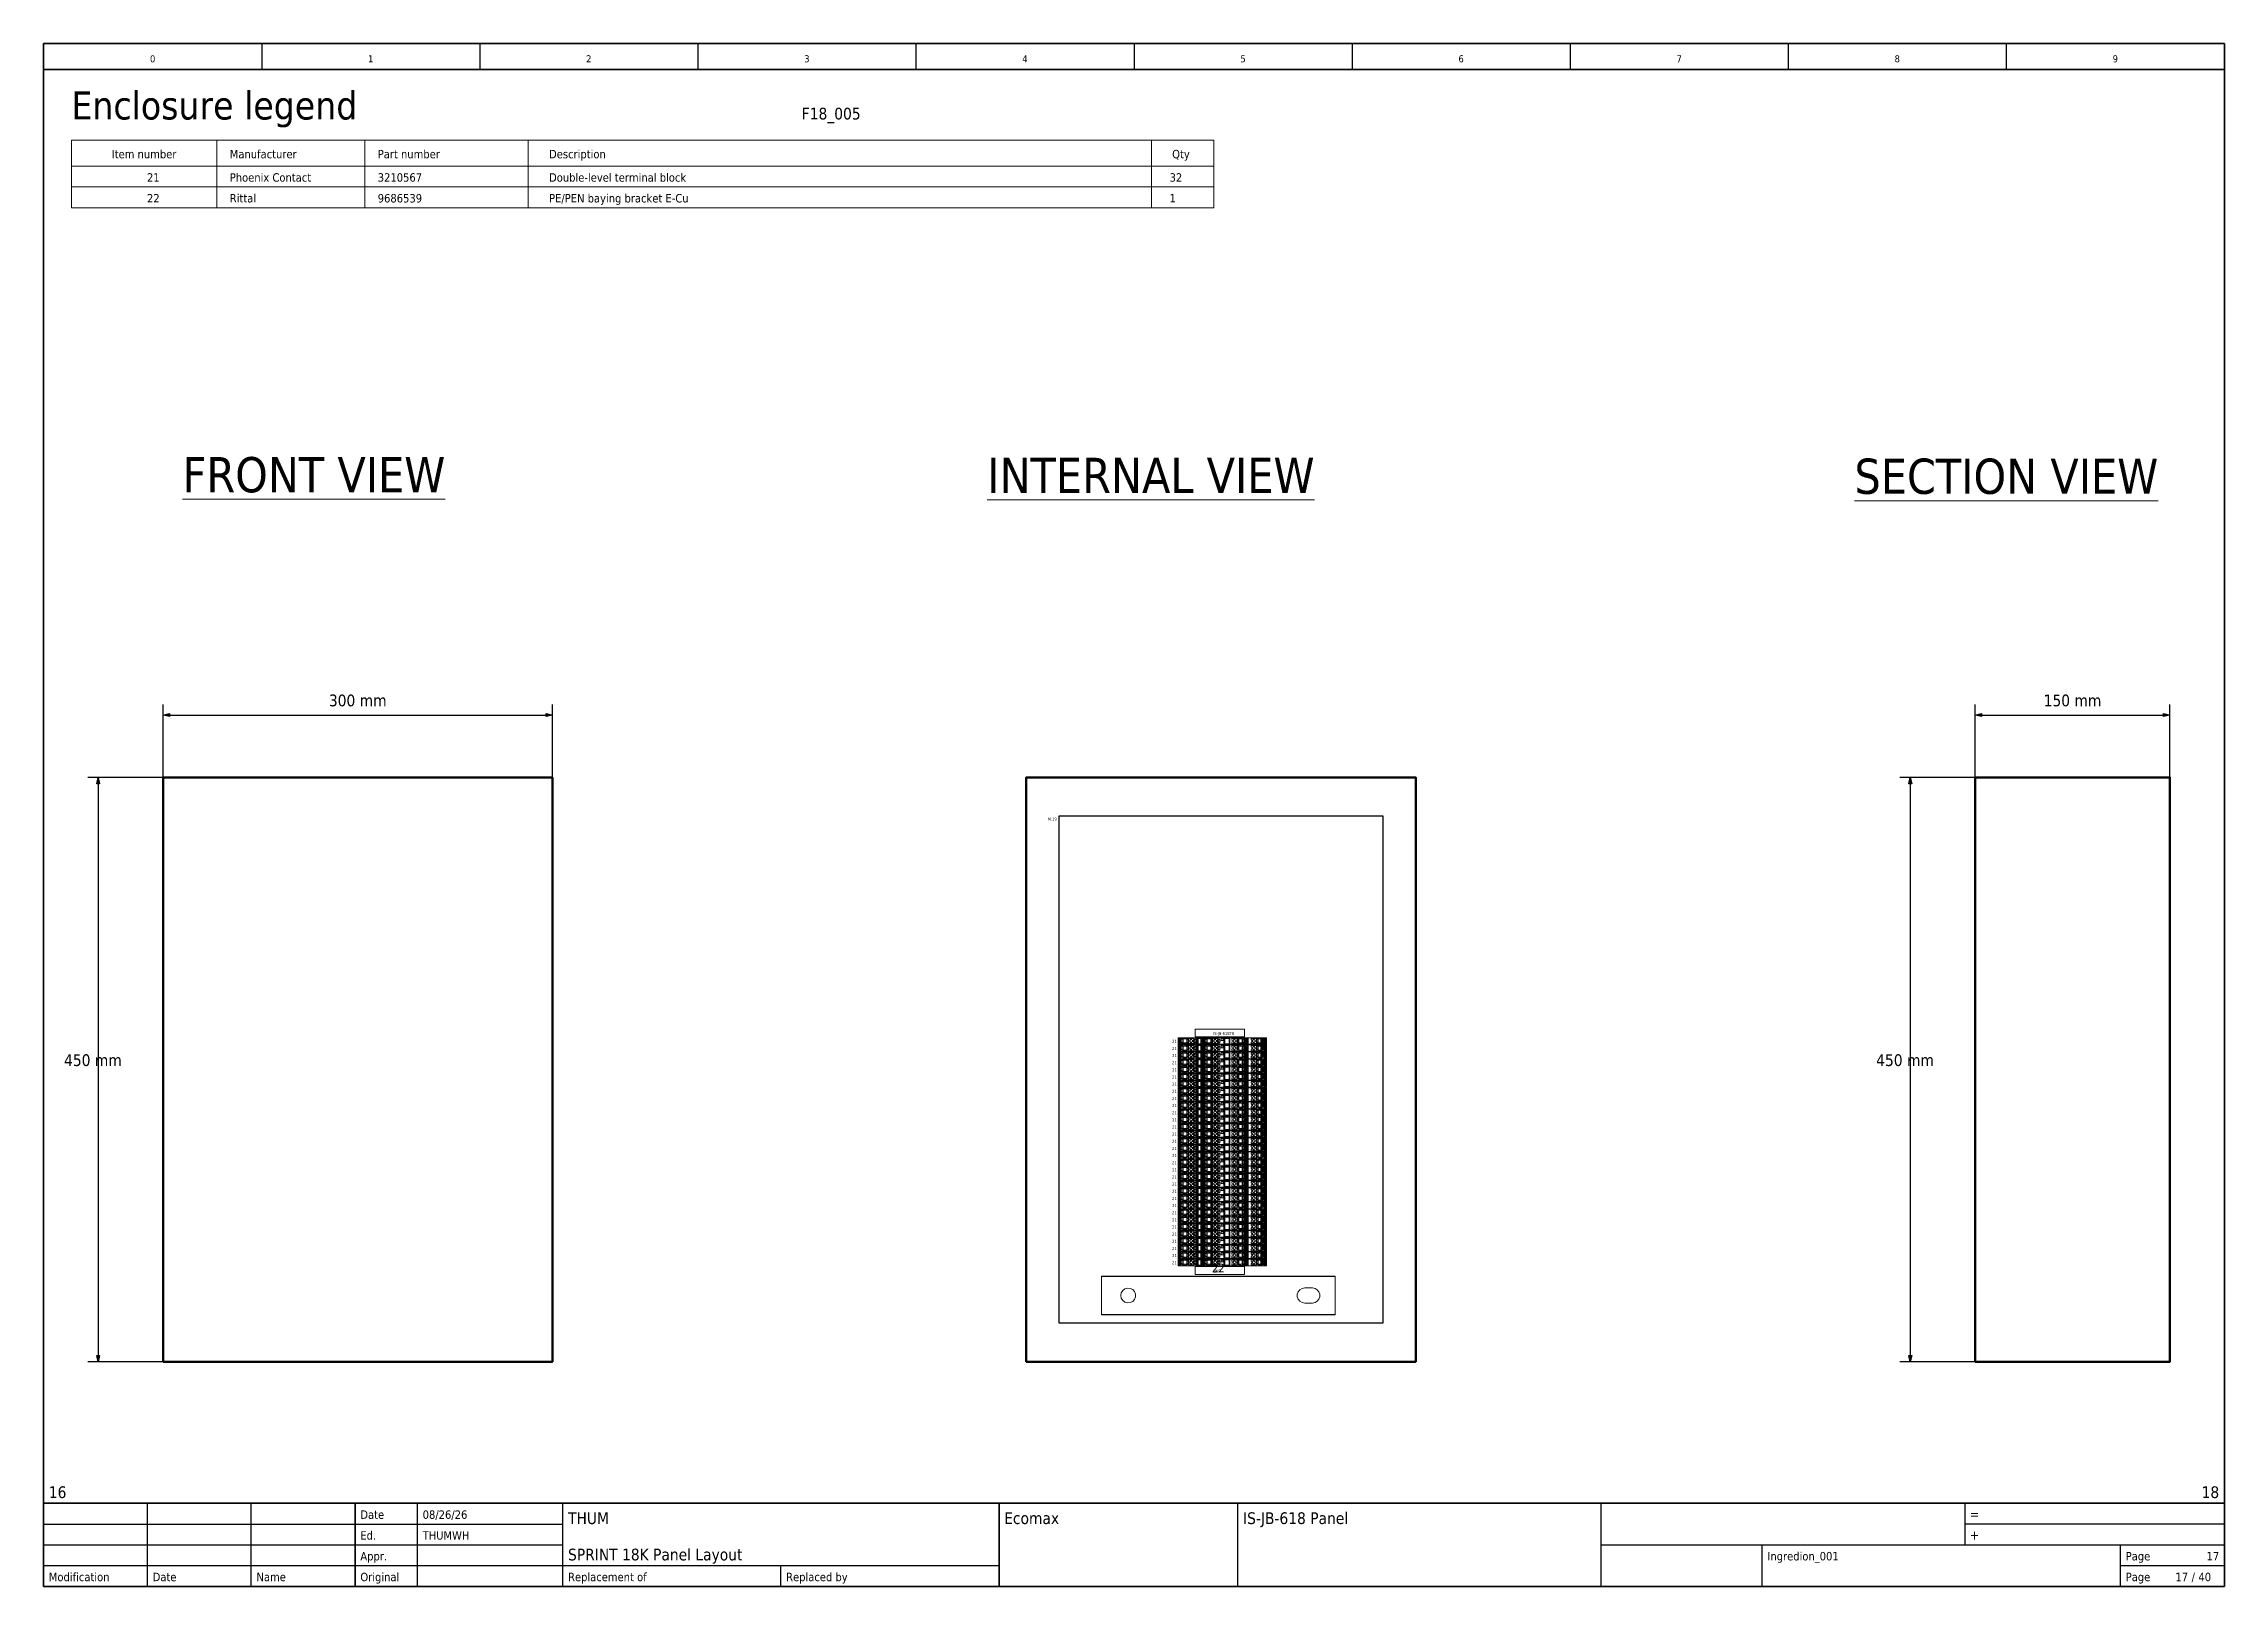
# Model space of a CAD drawing. Header units: millimetres. Extents: x 0 to 1680, y 0 to 1188.
import ezdxf
from ezdxf.enums import TextEntityAlignment as Align

# ---------------------------------------------------------------- set-up
doc = ezdxf.new("R2010")
doc.units = ezdxf.units.MM
for name, color, linetype, lineweight in [('EPLAN100', 7, 'Continuous', 13), ('EPLAN107', 5, 'Continuous', 5), ('EPLAN108', 5, 'Continuous', 9), ('EPLAN200', 7, 'Continuous', 9), ('EPLAN201', 7, 'Continuous', 9), ('EPLAN309', 5, 'Continuous', 5), ('EPLAN310', 5, 'Continuous', 5), ('EPLAN400', 5, 'Continuous', 9), ('EPLAN440', 73, 'Continuous', 9), ('EPLAN450', 7, 'Continuous', 9), ('EPLAN451', 7, 'Continuous', 9), ('EPLAN452', 7, 'Continuous', 9), ('EPLAN453', 7, 'Continuous', 9), ('EPLAN493', 5, 'Continuous', 5), ('EPLAN500', 7, 'Continuous', 9), ('EPLAN501', 7, 'Continuous', 9), ('EPLAN502', 7, 'Continuous', 9), ('EPLAN503', 7, 'Continuous', 9), ('EPLAN504', 7, 'Continuous', 9), ('MAIN-1', 7, 'Continuous', 5), ('MAIN-2', 7, 'Continuous', 5)]:
    doc.layers.add(name, color=color, linetype=linetype, lineweight=lineweight)
doc.styles.add('Tahoma', font='')
doc.styles.get('Tahoma').set_extended_font_data('Tahoma')

msp = doc.modelspace()

# ---------------------------------------------------------------- texts
at = {"layer": 'EPLAN107', "color": 5, "style": 'Tahoma'}
for s, p in [('300 mm', (242, 675)), ('150 mm', (1563, 675)), ('450 mm', (38, 398)), ('450 mm', (1434, 398))]:
    msp.add_text(s, height=9.03, dxfattribs=at).set_placement(p, align=Align.BOTTOM_CENTER)
at = {"layer": 'EPLAN108', "color": 5, "style": 'Tahoma'}
for s, height, p in [('IS-JB-618TB', 2.257, (901, 424)), ('END', 2.26, (901, 241))]:
    msp.add_text(s, height=height, dxfattribs=at).set_placement(p, align=Align.BOTTOM_LEFT)
at = {"layer": 'EPLAN108', "color": 5, "char_height": 27.09, "attachment_point": 7, "style": 'Tahoma'}
for s, insert in [('\\LFRONT VIEW\\l', (107, 842)), ('\\LINTERNAL VIEW\\l', (727, 842)), ('\\LSECTION VIEW\\l', (1395, 840.8))]:
    msp.add_mtext(s, dxfattribs=dict(at, insert=insert))
at = {"layer": 'EPLAN200', "color": 7, "style": 'Tahoma'}
msp.add_text('Enclosure legend', height=21.672, dxfattribs=at).set_placement((21.4, 1129.6))
at = {"layer": 'EPLAN452', "color": 7, "style": 'Tahoma'}
msp.add_text('F18_005', height=9.03, dxfattribs=at).set_placement((629.4, 1129.6), align=Align.RIGHT)

# ---------------------------------------------------------------- blocks, each defined once
blk = doc.blocks.new('EPLFRAME')
at = {"layer": 'EPLAN201', "linetype": 'Continuous', "lineweight": 25, "ltscale": 4}
for p, q in [((168, 1188), (168, 1168)), ((336, 1188), (336, 1168)), ((504, 1188), (504, 1168)), ((672, 1188), (672, 1168)), ((840, 1188), (840, 1168)), ((1008, 1188), (1008, 1168)), ((1176, 1188), (1176, 1168)), ((1344, 1188), (1344, 1168)), ((1512, 1188), (1512, 1168)), ((80, 0), (80, 64)), ((160, 0), (160, 64)), ((288, 0), (288, 64)), ((400, 0), (400, 64)), ((920, 0), (920, 64)), ((1200, 0), (1200, 64)), ((1480, 64), (1480, 32)), ((0, 48), (400, 48)), ((1680, 48), (1480, 48)), ((0, 32), (400, 32)), ((1200, 32), (1680, 32)), ((1324, 0), (1324, 32)), ((1600, 0), (1600, 32)), ((0, 16), (736, 16)), ((568, 0), (568, 16)), ((1600, 16), (1680, 16))]:
    blk.add_line(p, q, dxfattribs=at)
at = {"layer": 'EPLAN201', "linetype": 'Continuous', "lineweight": 35, "ltscale": 4}
for p, q in [((0, 1168), (1680, 1168)), ((0, 64), (1680, 64)), ((240, 0), (240, 64)), ((736, 0), (736, 64))]:
    blk.add_line(p, q, dxfattribs=at)
blk.add_lwpolyline([(0, 0), (1680, 0), (1680, 1188), (0, 1188)], close=True, dxfattribs=at)
at = {"layer": 'EPLAN201', "color": 7, "style": 'Tahoma'}
for s, height, p in [('Date', 6.5, (244, 52)), ('=', 7.22, (1484, 52)), ('Ed.', 6.5, (244, 36)), ('+', 7.22, (1484, 36)), ('Appr.', 6.5, (244, 20)), ('Page', 6.5, (1604, 20)), ('Modification', 6.502, (4, 4)), ('Date', 6.5, (84, 4)), ('Name', 6.5, (164, 4)), ('Original', 6.5, (244, 4)), ('Replacement of', 6.502, (404, 4)), ('Replaced by', 6.502, (572, 4)), ('Page', 6.5, (1604, 4))]:
    blk.add_text(s, height=height, dxfattribs=at).set_placement(p)
blk.add_text('/', height=6.5, dxfattribs=at).set_placement((1656, 4), align=Align.CENTER)
at = {"layer": 'EPLAN451', "color": 7, "style": 'Tahoma'}
for tag, p, height in [('14_10014', (404, 48), 9.03), ('14_10015', (740, 48), 9.03), ('14_10011', (404, 20), 9.03), ('14_10013', (1328, 20), 6.5), ('14_10151', (292, 4), 6.5), ('14_10300', (1660, 4), 6.5)]:
    blk.add_attdef(tag, p, '', height=height, dxfattribs=at)
blk.add_attdef('4_25020', text='', height=6.5, dxfattribs=at).set_placement((1652, 4), align=Align.RIGHT)
at = {"layer": 'EPLAN452', "color": 7, "style": 'Tahoma'}
for tag, p, height in [('4_11041', (4, 68), 9.03), ('4_11071[1]', (4, 52), 6.5), ('4_11074[1]', (84, 52), 6.5), ('4_11070[1]', (164, 52), 6.5), ('4_11024', (292, 52), 6.5), ('4_11011', (924, 48), 9.03), ('4_11030', (1204, 48), 9.03), ('4_20132_1001', (1496, 52), 6.5), ('4_11071[2]', (4, 36), 6.5), ('4_11074[2]', (84, 36), 6.5), ('4_11070[2]', (164, 36), 6.5), ('4_11022', (292, 36), 6.5), ('4_20134_1001', (1496, 36), 6.5), ('4_11071[3]', (4, 20), 6.5), ('4_11074[3]', (84, 20), 6.5), ('4_11070[3]', (164, 20), 6.5), ('4_11080', (292, 20), 6.5), ('4_11059', (1204, 20), 6.5)]:
    blk.add_attdef(tag, p, '', height=height, dxfattribs=at)
for tag, height, p in [('4_11040', 9.03, (1676, 68)), ('4_11000', 6.5, (1676, 20)), ('4_11085', 6.5, (564, 4)), ('4_11086', 6.5, (732, 4))]:
    blk.add_attdef(tag, text='', height=height, dxfattribs=at).set_placement(p, align=Align.RIGHT)
at = {"layer": 'EPLAN453', "color": 7, "style": 'Tahoma'}
for tag, p in [('53_19005_1', (84, 1172)), ('53_19005', (252, 1172)), ('53_19005_8', (420, 1172)), ('53_19005_6', (588, 1172)), ('53_19005_7', (756, 1172)), ('53_19005_9', (924, 1172)), ('53_19005_3', (1092, 1172)), ('53_19005_2', (1260, 1172)), ('53_19005_4', (1428, 1172)), ('53_19005_5', (1596, 1172))]:
    blk.add_attdef(tag, text='', height=5.42, dxfattribs=at).set_placement(p, align=Align.BOTTOM_CENTER)
blk = doc.blocks.new('EPLFORMHEADER_1')
at = {"layer": 'EPLAN200', "linetype": 'Continuous', "lineweight": 9, "ltscale": 4}
for p, q in [((0, 0), (0, -20)), ((0, 0), (880, 0)), ((880, 0), (880, -20))]:
    blk.add_line(p, q, dxfattribs=at)
at = {"layer": 'EPLAN200', "linetype": 'Continuous', "lineweight": 5, "ltscale": 4}
for p, q in [((112, 0), (112, -20)), ((226, 0), (226, -20)), ((352, 0), (352, -20)), ((832, 0), (832, -20)), ((0, -20), (880, -20))]:
    blk.add_line(p, q, dxfattribs=at)
at = {"layer": 'EPLAN200', "color": 7, "style": 'Tahoma'}
blk.add_text('Item number', height=6.5016, dxfattribs=at).set_placement((56, -10.65016), align=Align.MIDDLE_CENTER)
for s, p in [('Manufacturer', (122, -10.65016)), ('Part number', (236, -10.65016)), ('Description', (368, -10.65016)), ('Qty', (848, -10.65016))]:
    blk.add_text(s, height=6.5016, dxfattribs=at).set_placement(p, align=Align.MIDDLE_LEFT)
blk = doc.blocks.new('EPLFORMDATA_1')
at = {"layer": 'EPLAN200', "linetype": 'Continuous', "lineweight": 9, "ltscale": 4}
for p, q in [((0, 0), (0, -16)), ((880, 0), (880, -16))]:
    blk.add_line(p, q, dxfattribs=at)
at = {"layer": 'EPLAN200', "linetype": 'Continuous', "lineweight": 5, "ltscale": 4}
for p, q in [((112, 0), (112, -16)), ((226, 0), (226, -16)), ((352, 0), (352, -16)), ((832, 0), (832, -16)), ((0, -16), (880, -16))]:
    blk.add_line(p, q, dxfattribs=at)
at = {"layer": 'EPLAN450', "color": 7, "style": 'Tahoma'}
blk.add_attdef('0_20450', text='', height=6.5016, dxfattribs=at).set_placement((68, -8.65016), align=Align.MIDDLE_RIGHT)
for tag, p in [('0_22222', (122, -8.65016)), ('0_22003', (236, -8.65016)), ('0_22004', (368, -8.65016)), ('0_20102[1]', (846, -8.65016))]:
    blk.add_attdef(tag, text='', height=6.5016, dxfattribs=at).set_placement(p, align=Align.MIDDLE_LEFT)
blk = doc.blocks.new('EPLFORMFOOTER_1')
at = {"layer": 'EPLAN200', "linetype": 'Continuous', "lineweight": 9, "ltscale": 4}
blk.add_line((0, 0), (880, 0), dxfattribs=at)
blk = doc.blocks.new('EPLSYM_LibrarySPECIAL_Symbol12_Variant0_Placement8')
at = {"layer": 'EPLAN309', "lineweight": 13, "ltscale": 16}
blk.add_lwpolyline([(0, -5.15), (68.15, -5.15), (68.15, 0), (0, 0)], close=True, dxfattribs=at)
at = {"layer": 'EPLAN493', "color": 5, "style": 'Tahoma'}
blk.add_attdef('17_20450', text='', height=2.3478, dxfattribs=at).set_placement((0, -21.83478), align=Align.MIDDLE_RIGHT)
blk = doc.blocks.new('EPLSYM_LibrarySPECIAL_Symbol12_Variant0_Placement8_1')
at = {"layer": 'EPLAN309', "lineweight": 13, "ltscale": 16}
blk.add_lwpolyline([(0, -5.15), (68.15, -5.15), (68.15, 0), (0, 0)], close=True, dxfattribs=at)
at = {"layer": 'EPLAN493', "color": 5, "style": 'Tahoma'}
blk.add_attdef('17_20450', text='', height=2.3478, dxfattribs=at).set_placement((0, -21.83478), align=Align.MIDDLE_RIGHT)
blk = doc.blocks.new('EPLSYM_LibrarySPECIAL_Symbol12_Variant0_Placement8_2')
at = {"layer": 'EPLAN309', "lineweight": 13, "ltscale": 16}
blk.add_lwpolyline([(0, -5.15), (68.15, -5.15), (68.15, 0), (0, 0)], close=True, dxfattribs=at)
at = {"layer": 'EPLAN493', "color": 5, "style": 'Tahoma'}
blk.add_attdef('17_20450', text='', height=2.3478, dxfattribs=at).set_placement((0, -21.83478), align=Align.MIDDLE_RIGHT)
blk = doc.blocks.new('EPLSYM_LibrarySPECIAL_Symbol12_Variant0_Placement8_3')
at = {"layer": 'EPLAN309', "lineweight": 13, "ltscale": 16}
blk.add_lwpolyline([(0, -5.15), (68.15, -5.15), (68.15, 0), (0, 0)], close=True, dxfattribs=at)
at = {"layer": 'EPLAN493', "color": 5, "style": 'Tahoma'}
blk.add_attdef('17_20450', text='', height=2.3478, dxfattribs=at).set_placement((0, -21.83478), align=Align.MIDDLE_RIGHT)
blk = doc.blocks.new('EPLSYM_LibrarySPECIAL_Symbol12_Variant0_Placement8_4')
at = {"layer": 'EPLAN309', "lineweight": 13, "ltscale": 16}
blk.add_lwpolyline([(0, -5.15), (68.15, -5.15), (68.15, 0), (0, 0)], close=True, dxfattribs=at)
at = {"layer": 'EPLAN493', "color": 5, "style": 'Tahoma'}
blk.add_attdef('17_20450', text='', height=2.3478, dxfattribs=at).set_placement((0, -21.83478), align=Align.MIDDLE_RIGHT)
blk = doc.blocks.new('EPLSYM_LibrarySPECIAL_Symbol12_Variant0_Placement8_5')
at = {"layer": 'EPLAN309', "lineweight": 13, "ltscale": 16}
blk.add_lwpolyline([(0, -5.15), (68.15, -5.15), (68.15, 0), (0, 0)], close=True, dxfattribs=at)
at = {"layer": 'EPLAN493', "color": 5, "style": 'Tahoma'}
blk.add_attdef('17_20450', text='', height=2.3478, dxfattribs=at).set_placement((0, -21.83478), align=Align.MIDDLE_RIGHT)
blk = doc.blocks.new('EPLSYM_LibrarySPECIAL_Symbol12_Variant0_Placement8_6')
at = {"layer": 'EPLAN309', "lineweight": 13, "ltscale": 16}
blk.add_lwpolyline([(0, -5.15), (68.15, -5.15), (68.15, 0), (0, 0)], close=True, dxfattribs=at)
at = {"layer": 'EPLAN493', "color": 5, "style": 'Tahoma'}
blk.add_attdef('17_20450', text='', height=2.3478, dxfattribs=at).set_placement((0, -21.83478), align=Align.MIDDLE_RIGHT)
blk = doc.blocks.new('EPLSYM_LibrarySPECIAL_Symbol12_Variant0_Placement8_7')
at = {"layer": 'EPLAN309', "lineweight": 13, "ltscale": 16}
blk.add_lwpolyline([(0, -5.15), (68.15, -5.15), (68.15, 0), (0, 0)], close=True, dxfattribs=at)
at = {"layer": 'EPLAN493', "color": 5, "style": 'Tahoma'}
blk.add_attdef('17_20450', text='', height=2.3478, dxfattribs=at).set_placement((0, -21.83478), align=Align.MIDDLE_RIGHT)
blk = doc.blocks.new('EPLSYM_LibrarySPECIAL_Symbol12_Variant0_Placement8_8')
at = {"layer": 'EPLAN309', "lineweight": 13, "ltscale": 16}
blk.add_lwpolyline([(0, -5.15), (68.15, -5.15), (68.15, 0), (0, 0)], close=True, dxfattribs=at)
at = {"layer": 'EPLAN493', "color": 5, "style": 'Tahoma'}
blk.add_attdef('17_20450', text='', height=2.3478, dxfattribs=at).set_placement((0, -21.83478), align=Align.MIDDLE_RIGHT)
blk = doc.blocks.new('EPLSYM_LibrarySPECIAL_Symbol12_Variant0_Placement8_9')
at = {"layer": 'EPLAN309', "lineweight": 13, "ltscale": 16}
blk.add_lwpolyline([(0, -5.15), (68.15, -5.15), (68.15, 0), (0, 0)], close=True, dxfattribs=at)
at = {"layer": 'EPLAN493', "color": 5, "style": 'Tahoma'}
blk.add_attdef('17_20450', text='', height=2.3478, dxfattribs=at).set_placement((0, -21.83478), align=Align.MIDDLE_RIGHT)
blk = doc.blocks.new('EPLSYM_LibrarySPECIAL_Symbol12_Variant0_Placement8_10')
at = {"layer": 'EPLAN309', "lineweight": 13, "ltscale": 16}
blk.add_lwpolyline([(0, -5.15), (68.15, -5.15), (68.15, 0), (0, 0)], close=True, dxfattribs=at)
at = {"layer": 'EPLAN493', "color": 5, "style": 'Tahoma'}
blk.add_attdef('17_20450', text='', height=2.3478, dxfattribs=at).set_placement((0, -21.83478), align=Align.MIDDLE_RIGHT)
blk = doc.blocks.new('EPLSYM_LibrarySPECIAL_Symbol12_Variant0_Placement8_11')
at = {"layer": 'EPLAN309', "lineweight": 13, "ltscale": 16}
blk.add_lwpolyline([(0, -5.15), (68.15, -5.15), (68.15, 0), (0, 0)], close=True, dxfattribs=at)
at = {"layer": 'EPLAN493', "color": 5, "style": 'Tahoma'}
blk.add_attdef('17_20450', text='', height=2.3478, dxfattribs=at).set_placement((0, -21.83478), align=Align.MIDDLE_RIGHT)
blk = doc.blocks.new('EPLSYM_LibrarySPECIAL_Symbol12_Variant0_Placement8_12')
at = {"layer": 'EPLAN309', "lineweight": 13, "ltscale": 16}
blk.add_lwpolyline([(0, -5.15), (68.15, -5.15), (68.15, 0), (0, 0)], close=True, dxfattribs=at)
at = {"layer": 'EPLAN493', "color": 5, "style": 'Tahoma'}
blk.add_attdef('17_20450', text='', height=2.3478, dxfattribs=at).set_placement((0, -21.83478), align=Align.MIDDLE_RIGHT)
blk = doc.blocks.new('EPLSYM_LibrarySPECIAL_Symbol12_Variant0_Placement8_13')
at = {"layer": 'EPLAN309', "lineweight": 13, "ltscale": 16}
blk.add_lwpolyline([(0, -5.15), (68.15, -5.15), (68.15, 0), (0, 0)], close=True, dxfattribs=at)
at = {"layer": 'EPLAN493', "color": 5, "style": 'Tahoma'}
blk.add_attdef('17_20450', text='', height=2.3478, dxfattribs=at).set_placement((0, -21.83478), align=Align.MIDDLE_RIGHT)
blk = doc.blocks.new('EPLSYM_LibrarySPECIAL_Symbol12_Variant0_Placement8_14')
at = {"layer": 'EPLAN309', "lineweight": 13, "ltscale": 16}
blk.add_lwpolyline([(0, -5.15), (68.15, -5.15), (68.15, 0), (0, 0)], close=True, dxfattribs=at)
at = {"layer": 'EPLAN493', "color": 5, "style": 'Tahoma'}
blk.add_attdef('17_20450', text='', height=2.3478, dxfattribs=at).set_placement((0, -21.83478), align=Align.MIDDLE_RIGHT)
blk = doc.blocks.new('EPLSYM_LibrarySPECIAL_Symbol12_Variant0_Placement8_15')
at = {"layer": 'EPLAN309', "lineweight": 13, "ltscale": 16}
blk.add_lwpolyline([(0, -5.15), (68.15, -5.15), (68.15, 0), (0, 0)], close=True, dxfattribs=at)
at = {"layer": 'EPLAN493', "color": 5, "style": 'Tahoma'}
blk.add_attdef('17_20450', text='', height=2.3478, dxfattribs=at).set_placement((0, -21.83478), align=Align.MIDDLE_RIGHT)
blk = doc.blocks.new('EPLSYM_LibrarySPECIAL_Symbol12_Variant0_Placement8_16')
at = {"layer": 'EPLAN309', "lineweight": 13, "ltscale": 16}
blk.add_lwpolyline([(0, -5.15), (68.15, -5.15), (68.15, 0), (0, 0)], close=True, dxfattribs=at)
at = {"layer": 'EPLAN493', "color": 5, "style": 'Tahoma'}
blk.add_attdef('17_20450', text='', height=2.3478, dxfattribs=at).set_placement((0, -21.83478), align=Align.MIDDLE_RIGHT)
blk = doc.blocks.new('EPLSYM_LibrarySPECIAL_Symbol12_Variant0_Placement8_17')
at = {"layer": 'EPLAN309', "lineweight": 13, "ltscale": 16}
blk.add_lwpolyline([(0, -5.15), (68.15, -5.15), (68.15, 0), (0, 0)], close=True, dxfattribs=at)
at = {"layer": 'EPLAN493', "color": 5, "style": 'Tahoma'}
blk.add_attdef('17_20450', text='', height=2.3478, dxfattribs=at).set_placement((0, -21.83478), align=Align.MIDDLE_RIGHT)
blk = doc.blocks.new('EPLSYM_LibrarySPECIAL_Symbol12_Variant0_Placement8_18')
at = {"layer": 'EPLAN309', "lineweight": 13, "ltscale": 16}
blk.add_lwpolyline([(0, -5.15), (68.15, -5.15), (68.15, 0), (0, 0)], close=True, dxfattribs=at)
at = {"layer": 'EPLAN493', "color": 5, "style": 'Tahoma'}
blk.add_attdef('17_20450', text='', height=2.3478, dxfattribs=at).set_placement((0, -21.83478), align=Align.MIDDLE_RIGHT)
blk = doc.blocks.new('EPLSYM_LibrarySPECIAL_Symbol12_Variant0_Placement8_19')
at = {"layer": 'EPLAN309', "lineweight": 13, "ltscale": 16}
blk.add_lwpolyline([(0, -5.15), (68.15, -5.15), (68.15, 0), (0, 0)], close=True, dxfattribs=at)
at = {"layer": 'EPLAN493', "color": 5, "style": 'Tahoma'}
blk.add_attdef('17_20450', text='', height=2.3478, dxfattribs=at).set_placement((0, -21.83478), align=Align.MIDDLE_RIGHT)
blk = doc.blocks.new('EPLSYM_LibrarySPECIAL_Symbol12_Variant0_Placement8_20')
at = {"layer": 'EPLAN309', "lineweight": 13, "ltscale": 16}
blk.add_lwpolyline([(0, -5.15), (68.15, -5.15), (68.15, 0), (0, 0)], close=True, dxfattribs=at)
at = {"layer": 'EPLAN493', "color": 5, "style": 'Tahoma'}
blk.add_attdef('17_20450', text='', height=2.3478, dxfattribs=at).set_placement((0, -21.83478), align=Align.MIDDLE_RIGHT)
blk = doc.blocks.new('EPLSYM_LibrarySPECIAL_Symbol12_Variant0_Placement8_21')
at = {"layer": 'EPLAN309', "lineweight": 13, "ltscale": 16}
blk.add_lwpolyline([(0, -5.15), (68.15, -5.15), (68.15, 0), (0, 0)], close=True, dxfattribs=at)
at = {"layer": 'EPLAN493', "color": 5, "style": 'Tahoma'}
blk.add_attdef('17_20450', text='', height=2.3478, dxfattribs=at).set_placement((0, -21.83478), align=Align.MIDDLE_RIGHT)
blk = doc.blocks.new('EPLSYM_LibrarySPECIAL_Symbol12_Variant0_Placement8_22')
at = {"layer": 'EPLAN309', "lineweight": 13, "ltscale": 16}
blk.add_lwpolyline([(0, -5.15), (68.15, -5.15), (68.15, 0), (0, 0)], close=True, dxfattribs=at)
at = {"layer": 'EPLAN493', "color": 5, "style": 'Tahoma'}
blk.add_attdef('17_20450', text='', height=2.3478, dxfattribs=at).set_placement((0, -21.83478), align=Align.MIDDLE_RIGHT)
blk = doc.blocks.new('EPLSYM_LibrarySPECIAL_Symbol12_Variant0_Placement8_23')
at = {"layer": 'EPLAN309', "lineweight": 13, "ltscale": 16}
blk.add_lwpolyline([(0, -5.15), (68.15, -5.15), (68.15, 0), (0, 0)], close=True, dxfattribs=at)
at = {"layer": 'EPLAN493', "color": 5, "style": 'Tahoma'}
blk.add_attdef('17_20450', text='', height=2.3478, dxfattribs=at).set_placement((0, -21.83478), align=Align.MIDDLE_RIGHT)
blk = doc.blocks.new('EPLSYM_LibrarySPECIAL_Symbol12_Variant0_Placement8_24')
at = {"layer": 'EPLAN309', "lineweight": 13, "ltscale": 16}
blk.add_lwpolyline([(0, -5.15), (68.15, -5.15), (68.15, 0), (0, 0)], close=True, dxfattribs=at)
at = {"layer": 'EPLAN493', "color": 5, "style": 'Tahoma'}
blk.add_attdef('17_20450', text='', height=2.3478, dxfattribs=at).set_placement((0, -21.83478), align=Align.MIDDLE_RIGHT)
blk = doc.blocks.new('EPLSYM_LibrarySPECIAL_Symbol12_Variant0_Placement8_25')
at = {"layer": 'EPLAN309', "lineweight": 13, "ltscale": 16}
blk.add_lwpolyline([(0, -5.15), (68.15, -5.15), (68.15, 0), (0, 0)], close=True, dxfattribs=at)
at = {"layer": 'EPLAN493', "color": 5, "style": 'Tahoma'}
blk.add_attdef('17_20450', text='', height=2.3478, dxfattribs=at).set_placement((0, -21.83478), align=Align.MIDDLE_RIGHT)
blk = doc.blocks.new('EPLSYM_LibrarySPECIAL_Symbol12_Variant0_Placement8_26')
at = {"layer": 'EPLAN309', "lineweight": 13, "ltscale": 16}
blk.add_lwpolyline([(0, -5.15), (68.15, -5.15), (68.15, 0), (0, 0)], close=True, dxfattribs=at)
at = {"layer": 'EPLAN493', "color": 5, "style": 'Tahoma'}
blk.add_attdef('17_20450', text='', height=2.3478, dxfattribs=at).set_placement((0, -21.83478), align=Align.MIDDLE_RIGHT)
blk = doc.blocks.new('EPLSYM_LibrarySPECIAL_Symbol12_Variant0_Placement8_27')
at = {"layer": 'EPLAN309', "lineweight": 13, "ltscale": 16}
blk.add_lwpolyline([(0, -5.15), (68.15, -5.15), (68.15, 0), (0, 0)], close=True, dxfattribs=at)
at = {"layer": 'EPLAN493', "color": 5, "style": 'Tahoma'}
blk.add_attdef('17_20450', text='', height=2.3478, dxfattribs=at).set_placement((0, -21.83478), align=Align.MIDDLE_RIGHT)
blk = doc.blocks.new('EPLSYM_LibrarySPECIAL_Symbol12_Variant0_Placement8_28')
at = {"layer": 'EPLAN309', "lineweight": 13, "ltscale": 16}
blk.add_lwpolyline([(0, -5.15), (68.15, -5.15), (68.15, 0), (0, 0)], close=True, dxfattribs=at)
at = {"layer": 'EPLAN493', "color": 5, "style": 'Tahoma'}
blk.add_attdef('17_20450', text='', height=2.3478, dxfattribs=at).set_placement((0, -21.83478), align=Align.MIDDLE_RIGHT)
blk = doc.blocks.new('EPLSYM_LibrarySPECIAL_Symbol12_Variant0_Placement8_29')
at = {"layer": 'EPLAN493', "color": 5, "style": 'Tahoma'}
blk.add_attdef('17_20450', text='', height=6.5, dxfattribs=at).set_placement((0, -21.6), align=Align.BOTTOM_CENTER)
blk = doc.blocks.new('EPLSYM_LibrarySPECIAL_Symbol12_Variant0_Placement8_30')
at = {"layer": 'EPLAN309', "lineweight": 13, "ltscale": 16}
blk.add_lwpolyline([(0, -5.15), (68.15, -5.15), (68.15, 0), (0, 0)], close=True, dxfattribs=at)
at = {"layer": 'EPLAN493', "color": 5, "style": 'Tahoma'}
blk.add_attdef('17_20450', text='', height=2.3478, dxfattribs=at).set_placement((0, -21.83478), align=Align.MIDDLE_RIGHT)
blk = doc.blocks.new('EPLSYM_LibrarySPECIAL_Symbol12_Variant0_Placement8_31')
at = {"layer": 'EPLAN309', "lineweight": 13, "ltscale": 16}
blk.add_lwpolyline([(0, -5.15), (68.15, -5.15), (68.15, 0), (0, 0)], close=True, dxfattribs=at)
at = {"layer": 'EPLAN493', "color": 5, "style": 'Tahoma'}
blk.add_attdef('17_20450', text='', height=2.3478, dxfattribs=at).set_placement((0, -21.83478), align=Align.MIDDLE_RIGHT)
blk = doc.blocks.new('EPLSYM_LibrarySPECIAL_Symbol12_Variant0_Placement8_32')
at = {"layer": 'EPLAN309', "lineweight": 13, "ltscale": 16}
blk.add_lwpolyline([(0, -5.15), (68.15, -5.15), (68.15, 0), (0, 0)], close=True, dxfattribs=at)
at = {"layer": 'EPLAN493', "color": 5, "style": 'Tahoma'}
blk.add_attdef('17_20450', text='', height=2.3478, dxfattribs=at).set_placement((0, -21.83478), align=Align.MIDDLE_RIGHT)
blk = doc.blocks.new('EPLSYM_LibrarySPECIAL_Symbol11_Variant0_Placement8')
at = {"layer": 'EPLAN310', "lineweight": 25, "ltscale": 16}
blk.add_lwpolyline([(0, -390), (250, -390), (250, 0), (0, 0)], close=True, dxfattribs=at)
at = {"layer": 'EPLAN400', "color": 5, "style": 'Tahoma'}
blk.add_attdef('17_20010', text='', height=2.2575, dxfattribs=at).set_placement((-1.5, -0.9515), align=Align.TOP_RIGHT)
at = {"layer": 'EPLAN440', "color": 73, "style": 'Tahoma'}
blk.add_attdef('17_20300', text='', height=1.6254, dxfattribs=at).set_placement((-1.5, -4.57508), align=Align.TOP_RIGHT)
at = {"layer": 'EPLAN500', "color": 7, "style": 'Tahoma'}
blk.add_attdef('17_20027', text='', height=1.6254, dxfattribs=at).set_placement((-1.5, -7.27508), align=Align.TOP_RIGHT)
at = {"layer": 'EPLAN501', "color": 7, "style": 'Tahoma'}
blk.add_attdef('17_20011', text='', height=1.6254, dxfattribs=at).set_placement((-1.5, -12.67508), align=Align.TOP_RIGHT)
at = {"layer": 'EPLAN502', "color": 7, "style": 'Tahoma'}
blk.add_attdef('17_20025', text='', height=1.6254, dxfattribs=at).set_placement((-1.5, -15.37508), align=Align.TOP_RIGHT)
at = {"layer": 'EPLAN503', "color": 7, "style": 'Tahoma'}
blk.add_attdef('17_20024', text='', height=1.6254, dxfattribs=at).set_placement((-1.5, -18.07508), align=Align.TOP_RIGHT)
at = {"layer": 'EPLAN504', "color": 7, "style": 'Tahoma'}
blk.add_attdef('17_20901[1]', text='', height=1.6254, dxfattribs=at).set_placement((-1.5, -9.97508), align=Align.TOP_RIGHT)

# ---------------------------------------------------------------- hatches: boundary and pattern name
at = {"layer": 'EPLAN107', "linetype": 'Continuous', "lineweight": -3, "ltscale": 4}
for points in [[(97, 669.9), (92, 671), (97, 672.1)], [(387.1, 672.1), (392, 671), (387.1, 669.9)], [(1493, 669.9), (1488, 671), (1493, 672.1)], [(1633, 672.1), (1638, 671), (1633, 669.9)], [(40.9, 618), (42, 623), (43.1, 618)], [(1436.8, 618), (1438, 623), (1439.2, 618)], [(43.1, 177.9), (42, 173), (40.9, 177.9)], [(1439.2, 177.9), (1438, 173), (1436.8, 177.9)]]:
    msp.add_hatch(color=5, dxfattribs=at).paths.add_polyline_path(points, flags=0)

# ---------------------------------------------------------------- linework, layer by layer
at = {"layer": 'EPLAN100', "lineweight": 0, "ltscale": 4}
for p, q in [((815, 238.6), (995, 238.6)), ((995, 209), (995, 239)), ((815, 209.4), (995, 209.4)), ((815, 209), (995, 209))]:
    msp.add_line(p, q, dxfattribs=at)
at = {"layer": 'EPLAN100', "lineweight": 50, "ltscale": 16}
for points in [[(92, 173), (392, 173), (392, 623), (92, 623)], [(757, 173), (1057, 173), (1057, 623), (757, 623)], [(1488, 173), (1638, 173), (1638, 623), (1488, 623)]]:
    msp.add_lwpolyline(points, close=True, dxfattribs=at)
at = {"layer": 'EPLAN100', "lineweight": 0, "ltscale": 6}
for points in [[(887, 423.2), (925, 423.2), (925, 429.2), (887, 429.2)], [(887, 240.2), (925, 240.2), (925, 246.2), (887, 246.2)]]:
    msp.add_lwpolyline(points, close=True, dxfattribs=at)
at = {"layer": 'EPLAN100', "lineweight": 0, "ltscale": 4}
for points in [[(815, 209), (815, 239), (995, 239)], [(830.1, 226.1), (829.8, 224), (830.1, 221.9), (831.3, 220.1), (832.9, 218.9), (835, 218.3), (837.1, 218.5), (839, 219.4), (840.4, 221), (841.2, 222.9), (841.2, 225.1), (840.4, 227), (839, 228.6), (837.1, 229.5), (835, 229.7), (832.9, 229.1), (831.3, 227.9), (830.1, 226.1)], [(965.8, 225), (965.8, 223), (966.5, 221.1), (967.8, 219.6), (969.5, 218.6), (971.5, 218.2), (977.5, 218.2), (979.5, 218.6), (981.2, 219.6), (982.5, 221.1), (983.2, 223), (983.2, 225), (982.5, 226.9), (981.2, 228.4), (979.5, 229.4), (977.5, 229.8), (971.5, 229.8), (969.5, 229.4), (967.8, 228.4), (966.5, 226.9), (965.8, 225)]]:
    msp.add_lwpolyline(points, dxfattribs=at)
at = {"layer": 'EPLAN107', "color": 5, "linetype": 'Continuous', "lineweight": 25, "ltscale": 4}
for p, q in [((92, 623), (92, 679)), ((392, 623), (392, 679)), ((1488, 623), (1488, 679)), ((1638, 623), (1638, 679)), ((96, 671), (388, 671)), ((1492, 671), (1634, 671)), ((92, 623), (34, 623)), ((1488, 623), (1430, 623)), ((42, 619), (42, 177)), ((1438, 619), (1438, 177)), ((92, 173), (34, 173)), ((1488, 173), (1430, 173))]:
    msp.add_line(p, q, dxfattribs=at)
at = {"layer": 'EPLAN107', "color": 5, "linetype": 'Continuous', "lineweight": -3, "ltscale": 4}
for points in [[(97, 669.9), (92, 671), (97, 672.1)], [(387.1, 672.1), (392, 671), (387.1, 669.9)], [(1493, 669.9), (1488, 671), (1493, 672.1)], [(1633, 672.1), (1638, 671), (1633, 669.9)], [(40.9, 618), (42, 623), (43.1, 618)], [(1436.8, 618), (1438, 623), (1439.2, 618)], [(43.1, 177.9), (42, 173), (40.9, 177.9)], [(1439.2, 177.9), (1438, 173), (1436.8, 177.9)]]:
    msp.add_lwpolyline(points, close=True, dxfattribs=at)
at = {"layer": 'MAIN-1'}
for p, q in [((873.9, 422.5), (874.3, 422.5)), ((873.9, 417.4), (873.9, 422.5)), ((874.4, 422.5), (874.3, 422.5)), ((874.3, 417.4), (874.3, 422.5)), ((874.5, 422.5), (874.4, 422.5)), ((874.4, 417.4), (874.4, 422.5)), ((874.5, 422.5), (877.7, 422.5)), ((874.5, 417.4), (874.5, 422.5)), ((877, 421.8), (877.2, 421.5)), ((877.2, 421.5), (879.2, 421.6)), ((877.5, 418.5), (877.5, 421.5)), ((877.7, 422.5), (878.7, 422.5)), ((877.7, 422.5), (877.7, 422.3)), ((877.7, 422.3), (877.7, 422.3)), ((877.7, 422.3), (877.8, 422.3)), ((877.7, 421.5), (877.7, 418.5)), ((877.8, 422.3), (877.9, 422.4)), ((877.8, 422.3), (877.8, 422.3)), ((877.9, 422.4), (877.9, 422.4)), ((877.9, 422.4), (878, 422.4)), ((877.9, 418.5), (877.9, 421.5)), ((878, 422.4), (878.1, 422.4)), ((878.1, 422.4), (878.2, 422.5)), ((878.1, 422.4), (878.1, 422.4)), ((878.2, 422.5), (878.3, 422.5)), ((878.3, 422.5), (878.3, 422.5)), ((878.3, 422.5), (878.4, 422.5)), ((878.4, 422.5), (878.5, 422.5)), ((878.5, 422.5), (878.6, 422.5)), ((878.6, 422.5), (878.7, 422.5)), ((879.2, 422.5), (878.7, 422.5)), ((879.3, 422.5), (879.2, 422.5)), ((879.3, 421.6), (879.2, 421.6)), ((879.4, 422.5), (879.3, 422.5)), ((880.2, 422.5), (879.2, 422.5)), ((879.2, 421.6), (879.2, 422.5)), ((879.4, 421.6), (879.3, 421.6)), ((879.5, 422.5), (879.4, 422.5)), ((879.5, 421.6), (879.4, 421.6)), ((879.6, 422.5), (879.5, 422.5)), ((879.6, 421.6), (879.5, 421.6)), ((879.7, 422.5), (879.6, 422.5)), ((879.6, 422.5), (879.6, 422.5)), ((879.7, 421.6), (879.6, 421.6)), ((879.8, 422.4), (879.7, 422.5)), ((879.8, 421.6), (879.7, 421.6)), ((879.9, 422.4), (879.8, 422.4)), ((879.8, 422.4), (879.8, 422.4)), ((879.9, 421.6), (879.8, 421.6)), ((880, 422.4), (879.9, 422.4)), ((880, 421.6), (879.9, 421.6)), ((879.9, 421.6), (879.9, 421.6)), ((880.1, 422.3), (880, 422.4)), ((880, 422.4), (880, 422.4)), ((880.1, 421.6), (880, 421.6)), ((880.2, 422.3), (880.1, 422.3)), ((880.1, 422.3), (880.1, 422.3)), ((880.2, 421.6), (880.1, 421.6)), ((880.2, 422.3), (880.2, 422.3)), ((880.3, 421.6), (880.2, 421.6)), ((880.2, 421.6), (880.2, 421.6)), ((887.9, 422.5), (880.2, 422.5)), ((880.2, 422.5), (880.2, 422.3)), ((880.4, 421.6), (880.3, 421.6)), ((880.5, 421.6), (880.4, 421.6)), ((880.4, 421.6), (880.4, 421.6)), ((880.6, 421.6), (880.5, 421.6)), ((880.7, 421.6), (880.6, 421.6)), ((880.6, 421.6), (880.6, 421.6)), ((880.6, 418.5), (880.6, 421.6)), ((880.7, 421.5), (880.7, 421.6)), ((880.7, 421.4), (880.7, 421.5)), ((880.7, 421.3), (880.7, 421.4)), ((880.7, 421.4), (880.7, 421.4)), ((880.7, 421.2), (880.7, 421.3)), ((880.7, 421.1), (880.7, 421.2)), ((880.7, 421), (880.7, 421.1)), ((880.7, 421.1), (880.7, 421.1)), ((880.7, 420.9), (880.7, 421)), ((880.7, 420.8), (880.7, 420.9)), ((880.7, 420.7), (880.7, 420.8)), ((880.7, 420.6), (880.7, 420.7)), ((880.7, 420.5), (880.7, 420.6)), ((880.7, 420.4), (880.7, 420.5)), ((880.7, 420.3), (880.7, 420.4)), ((880.7, 420.2), (880.7, 420.3)), ((880.7, 420.1), (880.7, 420.2)), ((880.7, 420), (880.7, 420.1)), ((881.7, 421.9), (881.7, 421.4)), ((886, 421.9), (881.7, 421.9)), ((882.2, 420.8), (881.7, 421.4)), ((882.2, 419.2), (882.2, 420.8)), ((883.6, 421.9), (883.6, 420.9)), ((884.4, 420.9), (884.4, 421.9)), ((885.6, 420.6), (886, 421)), ((885.6, 420.6), (885.6, 419.3)), ((886, 420.5), (885.9, 420.4)), ((885.9, 420.3), (885.9, 420.4)), ((885.9, 420.2), (885.9, 420.3)), ((885.9, 420), (885.9, 420.2)), ((885.9, 419.9), (885.9, 420)), ((886, 421), (886, 421.9)), ((886.1, 420.6), (886, 420.5)), ((886.2, 420.7), (886.1, 420.6)), ((886.3, 420.9), (886.2, 420.8)), ((886.2, 420.8), (886.2, 420.7)), ((886.4, 420.9), (886.3, 420.9)), ((886.5, 421), (886.4, 421)), ((886.4, 421), (886.4, 420.9)), ((886.6, 421.1), (886.5, 421.1)), ((886.5, 421.1), (886.5, 421)), ((886.6, 421.2), (886.6, 421.1)), ((886.7, 421.2), (886.6, 421.2)), ((886.6, 421.1), (886.6, 421.1)), ((886.8, 421.3), (886.7, 421.3)), ((886.7, 421.3), (886.7, 421.2)), ((886.7, 421.2), (886.7, 421.2)), ((886.8, 421.4), (886.8, 421.3)), ((886.8, 421.3), (886.8, 421.3)), ((886.8, 421.3), (886.8, 421.3)), ((886.9, 421.4), (886.9, 418.6)), ((887.8, 420), (887.7, 421.1)), ((888.7, 422.5), (887.9, 422.5)), ((887.9, 417.4), (887.9, 422.5)), ((888.7, 422.5), (891.8, 422.5)), ((888.7, 422.5), (888.7, 417.4)), ((888.7, 421.9), (891.8, 421.9)), ((891.8, 422.5), (892.4, 422.5)), ((891.8, 422.5), (891.8, 417.4)), ((892.4, 422.5), (892.8, 422.5)), ((892.4, 422.5), (892.4, 417.4)), ((892.9, 422.5), (892.8, 422.5)), ((892.8, 417.4), (892.8, 422.5)), ((893, 422.5), (892.9, 422.5)), ((892.9, 417.4), (892.9, 422.5)), ((893, 422.5), (896.2, 422.5)), ((893, 417.4), (893, 422.5)), ((895.5, 421.8), (895.7, 421.5)), ((895.7, 421.5), (897.7, 421.6)), ((896, 418.5), (896, 421.5)), ((896.2, 422.5), (897.2, 422.5)), ((896.2, 422.5), (896.2, 422.3)), ((896.2, 422.3), (896.2, 422.3)), ((896.2, 422.3), (896.3, 422.3)), ((896.2, 421.5), (896.2, 418.5)), ((896.3, 422.3), (896.4, 422.4)), ((896.3, 422.3), (896.3, 422.3)), ((896.4, 422.4), (896.4, 422.4)), ((896.4, 422.4), (896.5, 422.4)), ((896.4, 418.5), (896.4, 421.5)), ((896.5, 422.4), (896.6, 422.4)), ((896.6, 422.4), (896.7, 422.5)), ((896.6, 422.4), (896.6, 422.4)), ((896.7, 422.5), (896.8, 422.5)), ((896.8, 422.5), (896.8, 422.5)), ((896.8, 422.5), (896.9, 422.5)), ((896.9, 422.5), (897, 422.5)), ((897, 422.5), (897.1, 422.5)), ((897.1, 422.5), (897.2, 422.5)), ((897.7, 422.5), (897.2, 422.5)), ((897.8, 422.5), (897.7, 422.5)), ((897.9, 421.6), (897.7, 421.6)), ((897.9, 422.5), (897.8, 422.5)), ((898.7, 422.5), (897.7, 422.5)), ((897.7, 421.6), (897.7, 422.5)), ((898, 422.5), (897.9, 422.5)), ((898, 421.6), (897.9, 421.6)), ((898.1, 422.5), (898, 422.5)), ((898.1, 421.6), (898, 421.6)), ((898.2, 422.5), (898.1, 422.5)), ((898.1, 422.5), (898.1, 422.5)), ((898.2, 421.6), (898.1, 421.6)), ((898.3, 422.4), (898.2, 422.5)), ((898.3, 421.6), (898.2, 421.6)), ((898.4, 422.4), (898.3, 422.4)), ((898.3, 422.4), (898.3, 422.4)), ((898.4, 421.6), (898.3, 421.6)), ((898.5, 422.4), (898.4, 422.4)), ((898.5, 421.6), (898.4, 421.6)), ((898.6, 422.3), (898.5, 422.4)), ((898.5, 422.4), (898.5, 422.4)), ((898.6, 421.6), (898.5, 421.6)), ((898.7, 422.3), (898.6, 422.3)), ((898.6, 422.3), (898.6, 422.3)), ((898.7, 421.6), (898.6, 421.6)), ((898.7, 422.3), (898.7, 422.3)), ((898.8, 421.6), (898.7, 421.6)), ((898.7, 422.5), (909.3, 422.5)), ((898.7, 422.5), (898.7, 422.3)), ((898.9, 421.6), (898.8, 421.6)), ((899, 421.6), (898.9, 421.6)), ((898.9, 421.6), (898.9, 421.6)), ((899.1, 421.6), (899, 421.6)), ((899.2, 421.6), (899.1, 421.6)), ((899.1, 418.5), (899.1, 421.6)), ((899.2, 421.5), (899.2, 421.6)), ((899.2, 421.4), (899.2, 421.5)), ((899.2, 421.3), (899.2, 421.4)), ((899.2, 421.4), (899.2, 421.4)), ((899.2, 421.2), (899.2, 421.3)), ((899.2, 421.1), (899.2, 421.2)), ((899.2, 421), (899.2, 421.1)), ((899.2, 421.1), (899.2, 421.1)), ((899.2, 420.9), (899.2, 421)), ((899.2, 420.8), (899.2, 420.9)), ((899.2, 420.7), (899.2, 420.8)), ((899.2, 420.6), (899.2, 420.7)), ((899.2, 420.5), (899.2, 420.6)), ((899.2, 420.4), (899.2, 420.5)), ((899.2, 420.3), (899.2, 420.4)), ((899.2, 420.2), (899.2, 420.3)), ((899.2, 420.1), (899.2, 420.2)), ((899.2, 420), (899.2, 420.1)), ((900.2, 421.9), (900.2, 421.4)), ((904.5, 421.9), (900.2, 421.9)), ((900.7, 420.8), (900.2, 421.4)), ((900.7, 419.2), (900.7, 420.8)), ((902.1, 421.9), (902.1, 420.9)), ((902.9, 420.9), (902.9, 421.9)), ((904.1, 420.6), (904.5, 421)), ((904.1, 420.6), (904.1, 419.3)), ((904.5, 420.5), (904.4, 420.4)), ((904.4, 420.3), (904.4, 420.4)), ((904.4, 420.2), (904.4, 420.3)), ((904.4, 420), (904.4, 420.2)), ((904.4, 419.9), (904.4, 420)), ((904.5, 421), (904.5, 421.9)), ((904.6, 420.6), (904.5, 420.5)), ((904.7, 420.7), (904.6, 420.6)), ((904.8, 420.9), (904.7, 420.8)), ((904.7, 420.8), (904.7, 420.7)), ((904.9, 420.9), (904.8, 420.9)), ((905, 421), (904.9, 421)), ((904.9, 421), (904.9, 420.9)), ((905.1, 421.1), (905, 421.1)), ((905, 421.1), (905, 421)), ((905.1, 421.2), (905.1, 421.1)), ((905.2, 421.2), (905.1, 421.2)), ((905.1, 421.1), (905.1, 421.1)), ((905.3, 421.3), (905.2, 421.3)), ((905.2, 421.3), (905.2, 421.2)), ((905.2, 421.2), (905.2, 421.2)), ((905.3, 421.4), (905.3, 421.3)), ((905.3, 421.3), (905.3, 421.3)), ((905.3, 421.3), (905.3, 421.3)), ((905.4, 421.4), (905.4, 418.6)), ((906.3, 420), (906.2, 421.1)), ((907.1, 421.8), (907.1, 420.3)), ((908.6, 421.8), (907.1, 421.8)), ((907.1, 420.3), (908.6, 420.3)), ((908.6, 420.3), (908.6, 421.8)), ((910.1, 422.5), (909.3, 422.5)), ((909.3, 417.4), (909.3, 422.5)), ((910.1, 422.5), (913.2, 422.5)), ((910.1, 422.5), (910.1, 417.4)), ((910.1, 421.9), (913.2, 421.9)), ((913.9, 422.5), (913.2, 422.5)), ((913.2, 417.4), (913.2, 422.5)), ((921.1, 422.5), (913.9, 422.5)), ((913.9, 422.5), (913.9, 417.4)), ((915.3, 421.9), (915.3, 421)), ((915.3, 421.9), (919.6, 421.9)), ((915.7, 420.6), (915.3, 421)), ((915.7, 420.6), (915.7, 419.3)), ((917, 421.9), (917, 420.9)), ((917.8, 420.9), (917.8, 421.9)), ((919.1, 420.8), (919.6, 421.4)), ((919.1, 420.8), (919.1, 419.2)), ((919.6, 421.4), (919.6, 421.9)), ((920.6, 421.6), (920.6, 421.5)), ((920.7, 421.6), (920.6, 421.6)), ((920.6, 421.5), (920.6, 421.4)), ((920.6, 421.4), (920.6, 421.4)), ((920.6, 421.4), (920.6, 421.3)), ((920.6, 421.3), (920.6, 421.2)), ((920.6, 421.2), (920.6, 421.1)), ((920.6, 421.1), (920.6, 421.1)), ((920.6, 421.1), (920.6, 421)), ((920.6, 421), (920.6, 420.9)), ((920.6, 420.9), (920.6, 420.8)), ((920.6, 420.8), (920.6, 420.7)), ((920.6, 420.7), (920.6, 420.6)), ((920.6, 420.6), (920.6, 420.5)), ((920.6, 420.5), (920.6, 420.4)), ((920.6, 420.4), (920.6, 420.3)), ((920.6, 420.3), (920.6, 420.2)), ((920.6, 420.2), (920.6, 420.1)), ((920.6, 420.1), (920.6, 420)), ((920.8, 421.6), (920.7, 421.6)), ((920.7, 421.6), (920.7, 421.6)), ((920.7, 421.6), (920.7, 418.5)), ((920.9, 421.6), (920.8, 421.6)), ((921, 421.6), (920.9, 421.6)), ((920.9, 421.6), (920.9, 421.6)), ((921.1, 421.6), (921, 421.6)), ((921.1, 422.5), (922.1, 422.5)), ((921.1, 422.3), (921.1, 422.5)), ((921.2, 422.3), (921.1, 422.3)), ((921.1, 422.3), (921.1, 422.3)), ((921.2, 421.6), (921.1, 421.6)), ((921.1, 421.6), (921.1, 421.6)), ((921.3, 422.4), (921.2, 422.3)), ((921.2, 422.3), (921.2, 422.3)), ((921.3, 421.6), (921.2, 421.6)), ((921.4, 422.4), (921.3, 422.4)), ((921.3, 422.4), (921.3, 422.4)), ((921.4, 421.6), (921.3, 421.6)), ((921.5, 422.4), (921.4, 422.4)), ((921.5, 421.6), (921.4, 421.6)), ((921.4, 421.6), (921.4, 421.6)), ((921.6, 422.5), (921.5, 422.4)), ((921.5, 422.4), (921.5, 422.4)), ((921.6, 421.6), (921.5, 421.6)), ((921.7, 422.5), (921.6, 422.5)), ((921.7, 421.6), (921.6, 421.6)), ((921.8, 422.5), (921.7, 422.5)), ((921.7, 422.5), (921.7, 422.5)), ((921.8, 421.6), (921.7, 421.6)), ((921.9, 422.5), (921.8, 422.5)), ((921.9, 421.6), (921.8, 421.6)), ((922, 422.5), (921.9, 422.5)), ((922, 421.6), (921.9, 421.6)), ((922.1, 422.5), (922, 422.5)), ((922.1, 421.6), (922, 421.6)), ((922.1, 421.6), (922.1, 422.5)), ((922.1, 422.5), (922.7, 422.5)), ((922.1, 421.6), (924.1, 421.5)), ((922.7, 422.5), (922.7, 422.5)), ((922.7, 422.5), (922.8, 422.5)), ((923.7, 422.5), (922.7, 422.5)), ((922.8, 422.5), (922.9, 422.5)), ((922.9, 422.5), (923, 422.5)), ((923, 422.5), (923.1, 422.5)), ((923.1, 422.5), (923.1, 422.5)), ((923.1, 422.5), (923.2, 422.4)), ((923.2, 422.4), (923.3, 422.4)), ((923.3, 422.4), (923.3, 422.4)), ((923.3, 422.4), (923.4, 422.4)), ((923.4, 422.4), (923.5, 422.4)), ((923.4, 421.5), (923.4, 418.5)), ((923.5, 422.4), (923.5, 422.3)), ((923.5, 422.3), (923.6, 422.3)), ((923.6, 422.3), (923.7, 422.3)), ((923.7, 422.5), (926.7, 422.5)), ((923.7, 422.3), (923.7, 422.5)), ((923.7, 418.5), (923.7, 421.5)), ((923.8, 421.5), (923.8, 418.5)), ((924.1, 421.5), (924.3, 421.8)), ((926.8, 422.5), (926.7, 422.5)), ((926.7, 417.4), (926.7, 422.5)), ((926.8, 422.5), (927.4, 422.5)), ((926.8, 417.4), (926.8, 422.5)), ((928, 422.5), (927.4, 422.5)), ((927.4, 417.4), (927.4, 422.5)), ((928, 422.5), (936, 422.5)), ((928, 417.4), (928, 422.5)), ((930.3, 421.9), (930.3, 421)), ((930.3, 421.9), (934.6, 421.9)), ((930.7, 420.6), (930.3, 421)), ((930.7, 420.6), (930.7, 419.3)), ((931.9, 421.9), (931.9, 420.9)), ((932.7, 420.9), (932.7, 421.9)), ((934.1, 420.8), (934.6, 421.4)), ((934.1, 420.8), (934.1, 419.2)), ((934.6, 421.4), (934.6, 421.9)), ((935.6, 421.6), (935.6, 421.5)), ((935.7, 421.6), (935.6, 421.6)), ((935.6, 421.6), (935.6, 421.6)), ((935.6, 421.5), (935.6, 421.4)), ((935.6, 421.4), (935.6, 421.4)), ((935.6, 421.4), (935.6, 421.3)), ((935.6, 421.3), (935.6, 421.2)), ((935.6, 421.2), (935.6, 421.1)), ((935.6, 421.1), (935.6, 421.1)), ((935.6, 421.1), (935.6, 421)), ((935.6, 421), (935.6, 420.9)), ((935.6, 420.9), (935.6, 420.8)), ((935.6, 420.8), (935.6, 420.7)), ((935.6, 420.7), (935.6, 420.6)), ((935.6, 420.6), (935.6, 420.5)), ((935.6, 420.5), (935.6, 420.4)), ((935.6, 420.4), (935.6, 420.3)), ((935.6, 420.3), (935.6, 420.2)), ((935.6, 420.2), (935.6, 420.1)), ((935.6, 420.1), (935.6, 420)), ((935.8, 421.6), (935.7, 421.6)), ((935.7, 421.6), (935.7, 418.5)), ((935.9, 421.6), (935.8, 421.6)), ((935.8, 421.6), (935.8, 421.6)), ((936, 421.6), (935.9, 421.6)), ((936, 422.5), (937, 422.5)), ((936, 422.3), (936, 422.5)), ((936.1, 422.3), (936, 422.3)), ((936.1, 421.6), (936, 421.6)), ((936, 421.6), (936, 421.6)), ((936.2, 422.3), (936.1, 422.3)), ((936.1, 422.3), (936.1, 422.3)), ((936.2, 421.6), (936.1, 421.6)), ((936.3, 422.4), (936.2, 422.4)), ((936.2, 422.4), (936.2, 422.3)), ((936.3, 421.6), (936.2, 421.6)), ((936.2, 421.6), (936.2, 421.6)), ((936.4, 422.4), (936.3, 422.4)), ((936.3, 422.4), (936.3, 422.4)), ((936.4, 421.6), (936.3, 421.6)), ((936.5, 422.4), (936.4, 422.4)), ((936.5, 421.6), (936.4, 421.6)), ((936.6, 422.5), (936.5, 422.4)), ((936.6, 421.6), (936.5, 421.6)), ((936.5, 421.6), (936.5, 421.6)), ((936.7, 422.5), (936.6, 422.5)), ((936.6, 422.5), (936.6, 422.5)), ((936.7, 421.6), (936.6, 421.6)), ((936.8, 422.5), (936.7, 422.5)), ((936.8, 421.6), (936.7, 421.6)), ((936.9, 422.5), (936.8, 422.5)), ((936.8, 422.5), (936.8, 422.5)), ((936.9, 421.6), (936.8, 421.6)), ((937, 422.5), (936.9, 422.5)), ((937, 421.6), (936.9, 421.6)), ((937, 421.6), (937, 422.5)), ((937, 422.5), (937.6, 422.5)), ((937, 421.6), (939, 421.5)), ((937.6, 422.5), (937.7, 422.5)), ((938.6, 422.5), (937.6, 422.5)), ((937.7, 422.5), (937.8, 422.5)), ((937.8, 422.5), (937.8, 422.5)), ((937.8, 422.5), (937.9, 422.5)), ((937.9, 422.5), (938, 422.5)), ((938, 422.5), (938, 422.5)), ((938, 422.5), (938.1, 422.4)), ((938.1, 422.4), (938.2, 422.4)), ((938.2, 422.4), (938.3, 422.4)), ((938.3, 422.4), (938.3, 422.4)), ((938.3, 422.4), (938.4, 422.4)), ((938.4, 422.4), (938.4, 422.3)), ((938.4, 422.3), (938.5, 422.3)), ((938.4, 421.5), (938.4, 418.5)), ((938.5, 422.3), (938.5, 422.3)), ((938.5, 422.3), (938.6, 422.3)), ((938.6, 422.5), (942, 422.5)), ((938.6, 422.3), (938.6, 422.5)), ((938.6, 418.5), (938.6, 421.5)), ((938.8, 421.5), (938.8, 418.5)), ((939, 421.5), (939.3, 421.8)), ((942, 417.4), (942, 422.5)), ((873.9, 417.4), (874.3, 417.4)), ((873.9, 417), (874.3, 417)), ((873.9, 411.9), (873.9, 417)), ((873.9, 411.9), (874.3, 411.9)), ((873.9, 411.5), (874.3, 411.5)), ((873.9, 406.3), (873.9, 411.5)), ((873.9, 406.3), (874.3, 406.3)), ((873.9, 406), (874.3, 406)), ((873.9, 400.8), (873.9, 406)), ((874.4, 417.4), (874.3, 417.4)), ((874.4, 417), (874.3, 417)), ((874.3, 411.9), (874.3, 417)), ((874.4, 411.9), (874.3, 411.9)), ((874.4, 411.5), (874.3, 411.5)), ((874.3, 406.3), (874.3, 411.5)), ((874.4, 406.3), (874.3, 406.3)), ((874.4, 406), (874.3, 406)), ((874.3, 400.8), (874.3, 406)), ((874.5, 417.4), (874.4, 417.4)), ((874.5, 417), (874.4, 417)), ((874.4, 411.9), (874.4, 417)), ((874.5, 411.9), (874.4, 411.9)), ((874.5, 411.5), (874.4, 411.5)), ((874.4, 406.3), (874.4, 411.5)), ((874.5, 406.3), (874.4, 406.3)), ((874.5, 406), (874.4, 406)), ((874.4, 400.8), (874.4, 406)), ((874.5, 417.4), (887.9, 417.4)), ((874.5, 417), (877.7, 417)), ((874.5, 411.9), (874.5, 417)), ((874.5, 411.9), (887.9, 411.9)), ((874.5, 411.5), (877.7, 411.5)), ((874.5, 406.3), (874.5, 411.5)), ((874.5, 406.3), (887.9, 406.3)), ((874.5, 406), (877.7, 406)), ((874.5, 400.8), (874.5, 406)), ((877, 418.5), (877, 418.4)), ((877, 418.5), (879.2, 418.5)), ((877, 416.3), (877.2, 416)), ((877, 413), (877, 412.9)), ((877, 413), (879.2, 413)), ((877, 410.8), (877.2, 410.5)), ((877, 407.5), (877, 407.4)), ((877, 407.5), (879.2, 407.5)), ((877, 405.3), (877.2, 405)), ((877.2, 416), (879.2, 416.1)), ((877.2, 410.5), (879.2, 410.6)), ((877.2, 405), (879.2, 405.1)), ((877.5, 413), (877.5, 416)), ((877.5, 407.5), (877.5, 410.5)), ((877.5, 402), (877.5, 405)), ((877.7, 417), (878.7, 417)), ((877.7, 417), (877.7, 416.8)), ((877.7, 416.8), (877.7, 416.8)), ((877.7, 416.8), (877.8, 416.8)), ((877.7, 416), (877.7, 413)), ((877.7, 411.5), (878.7, 411.5)), ((877.7, 411.5), (877.7, 411.3)), ((877.7, 411.3), (877.7, 411.3)), ((877.7, 411.3), (877.8, 411.3)), ((877.7, 410.5), (877.7, 407.5)), ((877.7, 406), (878.7, 406)), ((877.7, 406), (877.7, 405.8)), ((877.7, 405.8), (877.7, 405.8)), ((877.7, 405.8), (877.8, 405.8)), ((877.7, 405), (877.7, 402)), ((877.8, 416.8), (877.9, 416.9)), ((877.8, 416.8), (877.8, 416.8)), ((877.8, 411.3), (877.9, 411.4)), ((877.8, 411.3), (877.8, 411.3)), ((877.8, 405.8), (877.9, 405.9)), ((877.8, 405.8), (877.8, 405.8)), ((877.9, 416.9), (877.9, 416.9)), ((877.9, 416.9), (878, 416.9)), ((877.9, 413), (877.9, 416)), ((877.9, 411.4), (877.9, 411.4)), ((877.9, 411.4), (878, 411.4)), ((877.9, 407.5), (877.9, 410.5)), ((877.9, 405.9), (877.9, 405.9)), ((877.9, 405.9), (878, 405.9)), ((877.9, 402), (877.9, 405)), ((878, 416.9), (878.1, 416.9)), ((878, 411.4), (878.1, 411.4)), ((878, 405.9), (878.1, 405.9)), ((878.1, 416.9), (878.2, 417)), ((878.1, 416.9), (878.1, 416.9)), ((878.1, 411.4), (878.2, 411.5)), ((878.1, 411.4), (878.1, 411.4)), ((878.1, 405.9), (878.2, 406)), ((878.1, 405.9), (878.1, 405.9)), ((878.2, 417), (878.3, 417)), ((878.2, 411.5), (878.3, 411.5)), ((878.2, 406), (878.3, 406)), ((878.3, 417), (878.3, 417)), ((878.3, 417), (878.4, 417)), ((878.3, 411.5), (878.3, 411.5)), ((878.3, 411.5), (878.4, 411.5)), ((878.3, 406), (878.3, 406)), ((878.3, 406), (878.4, 406)), ((878.4, 417), (878.5, 417)), ((878.4, 411.5), (878.5, 411.5)), ((878.4, 406), (878.5, 406)), ((878.5, 417), (878.6, 417)), ((878.5, 411.5), (878.6, 411.5)), ((878.5, 406), (878.6, 406)), ((878.6, 417), (878.7, 417)), ((878.6, 411.5), (878.7, 411.5)), ((878.6, 406), (878.7, 406)), ((878.7, 417.7), (879.2, 417.7)), ((879.2, 417), (878.7, 417)), ((878.7, 412.2), (879.2, 412.2)), ((879.2, 411.5), (878.7, 411.5)), ((878.7, 406.7), (879.2, 406.7)), ((879.2, 406), (878.7, 406)), ((879.2, 418.5), (879.3, 418.5)), ((879.3, 417), (879.2, 417)), ((879.3, 416.1), (879.2, 416.1)), ((879.2, 413), (879.3, 413)), ((879.3, 411.5), (879.2, 411.5)), ((879.3, 410.6), (879.2, 410.6)), ((879.2, 407.5), (879.3, 407.5)), ((879.3, 406), (879.2, 406)), ((879.3, 405.1), (879.2, 405.1)), ((879.3, 418.5), (879.4, 418.5)), ((879.2, 418.5), (879.2, 417.7)), ((879.4, 417), (879.3, 417)), ((880.2, 417), (879.2, 417)), ((879.2, 416.1), (879.2, 417)), ((879.4, 416.1), (879.3, 416.1)), ((879.3, 413), (879.4, 413)), ((879.2, 413), (879.2, 412.2)), ((879.4, 411.5), (879.3, 411.5)), ((880.2, 411.5), (879.2, 411.5)), ((879.2, 410.6), (879.2, 411.5)), ((879.4, 410.6), (879.3, 410.6)), ((879.3, 407.5), (879.4, 407.5)), ((879.2, 407.5), (879.2, 406.7)), ((879.4, 406), (879.3, 406)), ((880.2, 406), (879.2, 406)), ((879.2, 405.1), (879.2, 406)), ((879.4, 405.1), (879.3, 405.1)), ((879.4, 418.5), (879.5, 418.5)), ((879.5, 417), (879.4, 417)), ((879.5, 416.1), (879.4, 416.1)), ((879.4, 413), (879.5, 413)), ((879.5, 411.5), (879.4, 411.5)), ((879.5, 410.6), (879.4, 410.6)), ((879.4, 407.5), (879.5, 407.5)), ((879.5, 406), (879.4, 406)), ((879.5, 405.1), (879.4, 405.1)), ((879.5, 418.5), (879.6, 418.5)), ((879.6, 417), (879.5, 417)), ((879.6, 416.1), (879.5, 416.1)), ((879.5, 413), (879.6, 413)), ((879.6, 411.5), (879.5, 411.5)), ((879.6, 410.6), (879.5, 410.6)), ((879.5, 407.5), (879.6, 407.5)), ((879.6, 406), (879.5, 406)), ((879.6, 405.1), (879.5, 405.1)), ((879.6, 418.5), (879.7, 418.5)), ((879.7, 417), (879.6, 417)), ((879.6, 417), (879.6, 417)), ((879.7, 416.1), (879.6, 416.1)), ((879.6, 413), (879.7, 413)), ((879.7, 411.5), (879.6, 411.5)), ((879.6, 411.5), (879.6, 411.5)), ((879.7, 410.6), (879.6, 410.6)), ((879.6, 407.5), (879.7, 407.5)), ((879.7, 406), (879.6, 406)), ((879.6, 406), (879.6, 406)), ((879.7, 405.1), (879.6, 405.1)), ((879.7, 418.5), (879.8, 418.5)), ((879.8, 416.9), (879.7, 417)), ((879.8, 416.1), (879.7, 416.1)), ((879.7, 413), (879.8, 413)), ((879.8, 411.4), (879.7, 411.5)), ((879.8, 410.6), (879.7, 410.6)), ((879.7, 407.5), (879.8, 407.5)), ((879.8, 405.9), (879.7, 406)), ((879.8, 405.1), (879.7, 405.1)), ((879.8, 418.5), (879.9, 418.5)), ((879.9, 416.9), (879.8, 416.9)), ((879.8, 416.9), (879.8, 416.9)), ((879.9, 416.1), (879.8, 416.1)), ((879.8, 413), (879.9, 413)), ((879.9, 411.4), (879.8, 411.4)), ((879.8, 411.4), (879.8, 411.4)), ((879.9, 410.6), (879.8, 410.6)), ((879.8, 407.5), (879.9, 407.5)), ((879.9, 405.9), (879.8, 405.9)), ((879.8, 405.9), (879.8, 405.9)), ((879.9, 405.1), (879.8, 405.1)), ((879.9, 418.5), (879.9, 418.5)), ((879.9, 418.5), (880, 418.5)), ((880, 416.9), (879.9, 416.9)), ((880, 416.1), (879.9, 416.1)), ((879.9, 416.1), (879.9, 416.1)), ((879.9, 413), (879.9, 413)), ((879.9, 413), (880, 413)), ((880, 411.4), (879.9, 411.4)), ((880, 410.6), (879.9, 410.6)), ((879.9, 410.6), (879.9, 410.6)), ((879.9, 407.5), (879.9, 407.5)), ((879.9, 407.5), (880, 407.5)), ((880, 405.9), (879.9, 405.9)), ((880, 405.1), (879.9, 405.1)), ((879.9, 405.1), (879.9, 405.1)), ((880, 418.5), (880.1, 418.5)), ((880.1, 416.8), (880, 416.9)), ((880, 416.9), (880, 416.9)), ((880.1, 416.1), (880, 416.1)), ((880, 413), (880.1, 413)), ((880.1, 411.3), (880, 411.4)), ((880, 411.4), (880, 411.4)), ((880.1, 410.6), (880, 410.6)), ((880, 407.5), (880.1, 407.5)), ((880.1, 405.8), (880, 405.9)), ((880, 405.9), (880, 405.9)), ((880.1, 405.1), (880, 405.1)), ((880.1, 418.5), (880.2, 418.5)), ((880.2, 416.8), (880.1, 416.8)), ((880.1, 416.8), (880.1, 416.8)), ((880.2, 416.1), (880.1, 416.1)), ((880.1, 413), (880.2, 413)), ((880.2, 411.3), (880.1, 411.3)), ((880.1, 411.3), (880.1, 411.3)), ((880.2, 410.6), (880.1, 410.6)), ((880.1, 407.5), (880.2, 407.5)), ((880.2, 405.8), (880.1, 405.8)), ((880.1, 405.8), (880.1, 405.8)), ((880.2, 405.1), (880.1, 405.1)), ((880.2, 418.5), (880.2, 418.5)), ((880.2, 418.5), (880.3, 418.5)), ((880.2, 416.8), (880.2, 416.8)), ((880.3, 416.1), (880.2, 416.1)), ((880.2, 416.1), (880.2, 416.1)), ((880.2, 413), (880.2, 413)), ((880.2, 413), (880.3, 413)), ((880.2, 411.3), (880.2, 411.3)), ((880.3, 410.6), (880.2, 410.6)), ((880.2, 410.6), (880.2, 410.6)), ((880.2, 407.5), (880.2, 407.5)), ((880.2, 407.5), (880.3, 407.5)), ((880.2, 405.8), (880.2, 405.8)), ((880.3, 405.1), (880.2, 405.1)), ((880.2, 405.1), (880.2, 405.1)), ((880.3, 418.5), (880.4, 418.5)), ((887.9, 417), (880.2, 417)), ((880.2, 417), (880.2, 416.8)), ((880.4, 416.1), (880.3, 416.1)), ((880.3, 413), (880.4, 413)), ((887.9, 411.5), (880.2, 411.5)), ((880.2, 411.5), (880.2, 411.3)), ((880.4, 410.6), (880.3, 410.6)), ((880.3, 407.5), (880.4, 407.5)), ((887.9, 406), (880.2, 406)), ((880.2, 406), (880.2, 405.8)), ((880.4, 405.1), (880.3, 405.1)), ((880.4, 418.5), (880.4, 418.5)), ((880.4, 418.5), (880.5, 418.5)), ((880.5, 416.1), (880.4, 416.1)), ((880.4, 416.1), (880.4, 416.1)), ((880.4, 413), (880.4, 413)), ((880.4, 413), (880.5, 413)), ((880.5, 410.6), (880.4, 410.6)), ((880.4, 410.6), (880.4, 410.6)), ((880.4, 407.5), (880.4, 407.5)), ((880.4, 407.5), (880.5, 407.5)), ((880.5, 405.1), (880.4, 405.1)), ((880.4, 405.1), (880.4, 405.1)), ((880.5, 418.5), (880.6, 418.5)), ((880.6, 416.1), (880.5, 416.1)), ((880.5, 413), (880.6, 413)), ((880.6, 410.6), (880.5, 410.6)), ((880.5, 407.5), (880.6, 407.5)), ((880.6, 405.1), (880.5, 405.1)), ((880.6, 418.5), (880.6, 418.5)), ((880.6, 418.5), (880.7, 418.5)), ((880.7, 416.1), (880.6, 416.1)), ((880.6, 416.1), (880.6, 416.1)), ((880.6, 413), (880.6, 416.1)), ((880.6, 413), (880.6, 413)), ((880.6, 413), (880.7, 413)), ((880.7, 410.6), (880.6, 410.6)), ((880.6, 410.6), (880.6, 410.6)), ((880.6, 407.5), (880.6, 410.6)), ((880.6, 407.5), (880.6, 407.5)), ((880.6, 407.5), (880.7, 407.5)), ((880.7, 405.1), (880.6, 405.1)), ((880.6, 405.1), (880.6, 405.1)), ((880.6, 402), (880.6, 405.1)), ((880.7, 419.9), (880.7, 420)), ((880.7, 419.7), (880.7, 419.9)), ((880.7, 419.6), (880.7, 419.7)), ((880.7, 419.5), (880.7, 419.6)), ((880.7, 419.4), (880.7, 419.5)), ((880.7, 419.3), (880.7, 419.4)), ((880.7, 419.2), (880.7, 419.3)), ((880.7, 419.1), (880.7, 419.2)), ((880.7, 419.2), (880.7, 419.2)), ((880.7, 419), (880.7, 419.1)), ((880.7, 418.9), (880.7, 419)), ((880.7, 418.8), (880.7, 418.9)), ((880.7, 418.7), (880.7, 418.8)), ((880.7, 418.8), (880.7, 418.8)), ((880.7, 418.6), (880.7, 418.7)), ((880.7, 418.5), (880.7, 418.6)), ((880.7, 418.5), (880.7, 418.5)), ((880.7, 416), (880.7, 416.1)), ((880.7, 415.9), (880.7, 416)), ((880.7, 415.8), (880.7, 415.9)), ((880.7, 415.9), (880.7, 415.9)), ((880.7, 415.7), (880.7, 415.8)), ((880.7, 415.6), (880.7, 415.7)), ((880.7, 415.5), (880.7, 415.6)), ((880.7, 415.6), (880.7, 415.6)), ((880.7, 415.4), (880.7, 415.5)), ((880.7, 415.3), (880.7, 415.4)), ((880.7, 415.2), (880.7, 415.3)), ((880.7, 415.1), (880.7, 415.2)), ((880.7, 415), (880.7, 415.1)), ((880.7, 414.9), (880.7, 415)), ((880.7, 414.8), (880.7, 414.9)), ((880.7, 414.7), (880.7, 414.8)), ((880.7, 414.6), (880.7, 414.7)), ((880.7, 414.5), (880.7, 414.6)), ((880.7, 414.4), (880.7, 414.5)), ((880.7, 414.2), (880.7, 414.4)), ((880.7, 414.1), (880.7, 414.2)), ((880.7, 414), (880.7, 414.1)), ((880.7, 413.9), (880.7, 414)), ((880.7, 413.8), (880.7, 413.9)), ((880.7, 413.7), (880.7, 413.8)), ((880.7, 413.6), (880.7, 413.7)), ((880.7, 413.7), (880.7, 413.7)), ((880.7, 413.5), (880.7, 413.6)), ((880.7, 413.4), (880.7, 413.5)), ((880.7, 413.3), (880.7, 413.4)), ((880.7, 413.2), (880.7, 413.3)), ((880.7, 413.3), (880.7, 413.3)), ((880.7, 413.1), (880.7, 413.2)), ((880.7, 413), (880.7, 413.1)), ((880.7, 413), (880.7, 413)), ((880.7, 410.5), (880.7, 410.6)), ((880.7, 410.4), (880.7, 410.5)), ((880.7, 410.3), (880.7, 410.4)), ((880.7, 410.4), (880.7, 410.4)), ((880.7, 410.2), (880.7, 410.3)), ((880.7, 410.1), (880.7, 410.2)), ((880.7, 410), (880.7, 410.1)), ((880.7, 410.1), (880.7, 410.1)), ((880.7, 409.9), (880.7, 410)), ((880.7, 409.8), (880.7, 409.9)), ((880.7, 409.7), (880.7, 409.8)), ((880.7, 409.6), (880.7, 409.7)), ((880.7, 409.5), (880.7, 409.6)), ((880.7, 409.4), (880.7, 409.5)), ((880.7, 409.3), (880.7, 409.4)), ((880.7, 409.2), (880.7, 409.3)), ((880.7, 409.1), (880.7, 409.2)), ((880.7, 409), (880.7, 409.1)), ((880.7, 408.9), (880.7, 409)), ((880.7, 408.7), (880.7, 408.9)), ((880.7, 408.6), (880.7, 408.7)), ((880.7, 408.5), (880.7, 408.6)), ((880.7, 408.4), (880.7, 408.5)), ((880.7, 408.3), (880.7, 408.4)), ((880.7, 408.2), (880.7, 408.3)), ((880.7, 408.1), (880.7, 408.2)), ((880.7, 408.2), (880.7, 408.2)), ((880.7, 408), (880.7, 408.1)), ((880.7, 407.9), (880.7, 408)), ((880.7, 407.8), (880.7, 407.9)), ((880.7, 407.7), (880.7, 407.8)), ((880.7, 407.8), (880.7, 407.8)), ((880.7, 407.6), (880.7, 407.7)), ((880.7, 407.5), (880.7, 407.6)), ((880.7, 407.5), (880.7, 407.5)), ((880.7, 405), (880.7, 405.1)), ((880.7, 404.9), (880.7, 405)), ((880.7, 404.8), (880.7, 404.9)), ((880.7, 404.9), (880.7, 404.9)), ((880.7, 404.7), (880.7, 404.8)), ((880.7, 404.6), (880.7, 404.7)), ((880.7, 404.5), (880.7, 404.6)), ((880.7, 404.6), (880.7, 404.6)), ((880.7, 404.4), (880.7, 404.5)), ((880.7, 404.3), (880.7, 404.4)), ((880.7, 404.2), (880.7, 404.3)), ((880.7, 404.1), (880.7, 404.2)), ((880.7, 404), (880.7, 404.1)), ((880.7, 403.9), (880.7, 404)), ((880.7, 403.8), (880.7, 403.9)), ((880.7, 403.7), (880.7, 403.8)), ((880.7, 403.6), (880.7, 403.7)), ((880.7, 403.5), (880.7, 403.6)), ((880.7, 403.4), (880.7, 403.5)), ((880.7, 403.2), (880.7, 403.4)), ((880.7, 403.1), (880.7, 403.2)), ((881.7, 418.6), (882.2, 419.2)), ((881.7, 418.6), (881.7, 418)), ((881.7, 418), (886, 418)), ((881.7, 416.4), (881.7, 415.9)), ((886, 416.4), (881.7, 416.4)), ((882.2, 415.3), (881.7, 415.9)), ((881.7, 413.1), (882.2, 413.7)), ((881.7, 413.1), (881.7, 412.5)), ((881.7, 412.5), (886, 412.5)), ((881.7, 410.9), (881.7, 410.4)), ((886, 410.9), (881.7, 410.9)), ((882.2, 409.8), (881.7, 410.4)), ((881.7, 407.6), (882.2, 408.2)), ((881.7, 407.6), (881.7, 407)), ((881.7, 407), (886, 407)), ((881.7, 405.4), (881.7, 404.9)), ((886, 405.4), (881.7, 405.4)), ((882.2, 404.3), (881.7, 404.9)), ((882.2, 413.7), (882.2, 415.3)), ((882.2, 408.2), (882.2, 409.8)), ((882.2, 402.7), (882.2, 404.3)), ((883.6, 418), (883.6, 419.1)), ((883.6, 416.4), (883.6, 415.4)), ((883.6, 412.5), (883.6, 413.6)), ((883.6, 410.9), (883.6, 409.9)), ((883.6, 407), (883.6, 408.1)), ((883.6, 405.4), (883.6, 404.4)), ((884.4, 418), (884.4, 419.1)), ((884.4, 415.4), (884.4, 416.4)), ((884.4, 412.5), (884.4, 413.6)), ((884.4, 409.9), (884.4, 410.9)), ((884.4, 407), (884.4, 408.1)), ((884.4, 404.4), (884.4, 405.4)), ((886, 418.9), (885.6, 419.3)), ((885.6, 415.1), (886, 415.5)), ((885.6, 415.1), (885.6, 413.8)), ((886, 413.4), (885.6, 413.8)), ((885.6, 409.6), (886, 410)), ((885.6, 409.6), (885.6, 408.3)), ((886, 407.9), (885.6, 408.3)), ((885.6, 404.1), (886, 404.5)), ((885.6, 404.1), (885.6, 402.8)), ((885.9, 419.8), (885.9, 419.9)), ((885.9, 419.6), (885.9, 419.8)), ((885.9, 419.5), (885.9, 419.6)), ((885.9, 419.5), (886.8, 418.6)), ((886, 415), (885.9, 414.9)), ((885.9, 414.8), (885.9, 414.9)), ((885.9, 414.7), (885.9, 414.8)), ((885.9, 414.5), (885.9, 414.7)), ((885.9, 414.4), (885.9, 414.5)), ((885.9, 414.3), (885.9, 414.4)), ((885.9, 414.1), (885.9, 414.3)), ((885.9, 414), (885.9, 414.1)), ((885.9, 414), (886.8, 413.1)), ((886, 409.5), (885.9, 409.4)), ((885.9, 409.3), (885.9, 409.4)), ((885.9, 409.2), (885.9, 409.3)), ((885.9, 409), (885.9, 409.2)), ((885.9, 408.9), (885.9, 409)), ((885.9, 408.8), (885.9, 408.9)), ((885.9, 408.6), (885.9, 408.8)), ((885.9, 408.5), (885.9, 408.6)), ((885.9, 408.5), (886.8, 407.6)), ((886, 404), (885.9, 403.9)), ((885.9, 403.8), (885.9, 403.9)), ((885.9, 403.7), (885.9, 403.8)), ((885.9, 403.5), (885.9, 403.7)), ((885.9, 403.4), (885.9, 403.5)), ((885.9, 403.3), (885.9, 403.4)), ((885.9, 403.1), (885.9, 403.3)), ((886, 418), (886, 418.9)), ((886, 415.5), (886, 416.4)), ((886.1, 415.1), (886, 415)), ((886, 412.5), (886, 413.4)), ((886, 410), (886, 410.9)), ((886.1, 409.6), (886, 409.5)), ((886, 407), (886, 407.9)), ((886, 404.5), (886, 405.4)), ((886.1, 404.1), (886, 404)), ((886.2, 415.2), (886.1, 415.1)), ((886.2, 409.7), (886.1, 409.6)), ((886.2, 404.2), (886.1, 404.1)), ((886.3, 415.4), (886.2, 415.3)), ((886.2, 415.3), (886.2, 415.2)), ((886.3, 409.9), (886.2, 409.8)), ((886.2, 409.8), (886.2, 409.7)), ((886.3, 404.4), (886.2, 404.3)), ((886.2, 404.3), (886.2, 404.2)), ((886.4, 415.4), (886.3, 415.4)), ((886.4, 409.9), (886.3, 409.9)), ((886.4, 404.4), (886.3, 404.4)), ((886.5, 415.5), (886.4, 415.5)), ((886.4, 415.5), (886.4, 415.4)), ((886.5, 410), (886.4, 410)), ((886.4, 410), (886.4, 409.9)), ((886.5, 404.5), (886.4, 404.5)), ((886.4, 404.5), (886.4, 404.4)), ((886.6, 415.6), (886.5, 415.6)), ((886.5, 415.6), (886.5, 415.5)), ((886.6, 410.1), (886.5, 410.1)), ((886.5, 410.1), (886.5, 410)), ((886.6, 404.6), (886.5, 404.6)), ((886.5, 404.6), (886.5, 404.5)), ((886.6, 415.7), (886.6, 415.6)), ((886.7, 415.7), (886.6, 415.7)), ((886.6, 415.6), (886.6, 415.6)), ((886.6, 410.2), (886.6, 410.1)), ((886.7, 410.2), (886.6, 410.2)), ((886.6, 410.1), (886.6, 410.1)), ((886.6, 404.7), (886.6, 404.6)), ((886.7, 404.7), (886.6, 404.7)), ((886.6, 404.6), (886.6, 404.6)), ((886.8, 415.8), (886.7, 415.8)), ((886.7, 415.8), (886.7, 415.7)), ((886.7, 415.7), (886.7, 415.7)), ((886.8, 410.3), (886.7, 410.3)), ((886.7, 410.3), (886.7, 410.2)), ((886.7, 410.2), (886.7, 410.2)), ((886.8, 404.8), (886.7, 404.8)), ((886.7, 404.8), (886.7, 404.7)), ((886.7, 404.7), (886.7, 404.7)), ((886.8, 415.9), (886.8, 415.8)), ((886.8, 415.8), (886.8, 415.8)), ((886.8, 415.8), (886.8, 415.8)), ((886.8, 410.4), (886.8, 410.3)), ((886.8, 410.3), (886.8, 410.3)), ((886.8, 410.3), (886.8, 410.3)), ((886.8, 404.9), (886.8, 404.8)), ((886.8, 404.8), (886.8, 404.8)), ((886.8, 404.8), (886.8, 404.8)), ((886.9, 415.9), (886.9, 413.1)), ((886.9, 410.4), (886.9, 407.6)), ((886.9, 404.9), (886.9, 402.1)), ((887.7, 418.9), (887.8, 420)), ((887.8, 414.5), (887.7, 415.6)), ((887.7, 413.4), (887.8, 414.5)), ((887.8, 409), (887.7, 410.1)), ((887.7, 407.9), (887.8, 409)), ((887.8, 403.5), (887.7, 404.6)), ((887.7, 402.4), (887.8, 403.5)), ((888.7, 417.4), (887.9, 417.4)), ((888.7, 417), (887.9, 417)), ((887.9, 411.9), (887.9, 417)), ((888.7, 411.9), (887.9, 411.9)), ((888.7, 411.5), (887.9, 411.5)), ((887.9, 406.3), (887.9, 411.5)), ((888.7, 406.3), (887.9, 406.3)), ((888.7, 406), (887.9, 406)), ((887.9, 400.8), (887.9, 406)), ((888.7, 417.9), (891.8, 417.9)), ((888.7, 417.4), (891.8, 417.4)), ((888.7, 417), (891.8, 417)), ((888.7, 417), (888.7, 411.9)), ((888.7, 416.4), (891.8, 416.4)), ((888.7, 412.4), (891.8, 412.4)), ((888.7, 411.9), (891.8, 411.9)), ((888.7, 411.5), (891.8, 411.5)), ((888.7, 411.5), (888.7, 406.3)), ((888.7, 410.9), (891.8, 410.9)), ((888.7, 406.9), (891.8, 406.9)), ((888.7, 406.3), (891.8, 406.3)), ((888.7, 406), (891.8, 406)), ((888.7, 406), (888.7, 400.8)), ((888.7, 405.4), (891.8, 405.4)), ((891.8, 417.4), (892.4, 417.4)), ((891.8, 417), (892.4, 417)), ((891.8, 417), (891.8, 411.9)), ((891.8, 411.9), (892.4, 411.9)), ((891.8, 411.5), (892.4, 411.5)), ((891.8, 411.5), (891.8, 406.3)), ((891.8, 406.3), (892.4, 406.3)), ((891.8, 406), (892.4, 406)), ((891.8, 406), (891.8, 400.8)), ((892.4, 417.4), (892.8, 417.4)), ((892.4, 417), (892.8, 417)), ((892.4, 417), (892.4, 411.9)), ((892.4, 411.9), (892.8, 411.9)), ((892.4, 411.5), (892.8, 411.5)), ((892.4, 411.5), (892.4, 406.3)), ((892.4, 406.3), (892.8, 406.3)), ((892.4, 406), (892.8, 406)), ((892.4, 406), (892.4, 400.8)), ((892.9, 417.4), (892.8, 417.4)), ((892.9, 417), (892.8, 417)), ((892.8, 411.9), (892.8, 417)), ((892.9, 411.9), (892.8, 411.9)), ((892.9, 411.5), (892.8, 411.5)), ((892.8, 406.3), (892.8, 411.5)), ((892.9, 406.3), (892.8, 406.3)), ((892.9, 406), (892.8, 406)), ((892.8, 400.8), (892.8, 406)), ((893, 417.4), (892.9, 417.4)), ((893, 417), (892.9, 417)), ((892.9, 411.9), (892.9, 417)), ((893, 411.9), (892.9, 411.9)), ((893, 411.5), (892.9, 411.5)), ((892.9, 406.3), (892.9, 411.5)), ((893, 406.3), (892.9, 406.3)), ((893, 406), (892.9, 406)), ((892.9, 400.8), (892.9, 406)), ((893, 417.4), (909.3, 417.4)), ((893, 417), (896.2, 417)), ((893, 411.9), (893, 417)), ((893, 411.9), (909.3, 411.9)), ((893, 411.5), (896.2, 411.5)), ((893, 406.3), (893, 411.5)), ((893, 406.3), (909.3, 406.3)), ((893, 406), (896.2, 406)), ((893, 400.8), (893, 406)), ((895.5, 418.5), (895.5, 418.4)), ((895.5, 418.5), (897.7, 418.5)), ((895.5, 416.3), (895.7, 416)), ((895.5, 413), (895.5, 412.9)), ((895.5, 413), (897.7, 413)), ((895.5, 410.8), (895.7, 410.5)), ((895.5, 407.5), (895.5, 407.4)), ((895.5, 407.5), (897.7, 407.5)), ((895.5, 405.3), (895.7, 405)), ((895.7, 416), (897.7, 416.1)), ((895.7, 410.5), (897.7, 410.6)), ((895.7, 405), (897.7, 405.1)), ((896, 413), (896, 416)), ((896, 407.5), (896, 410.5)), ((896, 402), (896, 405)), ((896.2, 417), (897.2, 417)), ((896.2, 417), (896.2, 416.8)), ((896.2, 416.8), (896.2, 416.8)), ((896.2, 416.8), (896.3, 416.8)), ((896.2, 416), (896.2, 413)), ((896.2, 411.5), (897.2, 411.5)), ((896.2, 411.5), (896.2, 411.3)), ((896.2, 411.3), (896.2, 411.3)), ((896.2, 411.3), (896.3, 411.3)), ((896.2, 410.5), (896.2, 407.5)), ((896.2, 406), (897.2, 406)), ((896.2, 406), (896.2, 405.8)), ((896.2, 405.8), (896.2, 405.8)), ((896.2, 405.8), (896.3, 405.8)), ((896.2, 405), (896.2, 402)), ((896.3, 416.8), (896.4, 416.9)), ((896.3, 416.8), (896.3, 416.8)), ((896.3, 411.3), (896.4, 411.4)), ((896.3, 411.3), (896.3, 411.3)), ((896.3, 405.8), (896.4, 405.9)), ((896.3, 405.8), (896.3, 405.8)), ((896.4, 416.9), (896.4, 416.9)), ((896.4, 416.9), (896.5, 416.9)), ((896.4, 413), (896.4, 416)), ((896.4, 411.4), (896.4, 411.4)), ((896.4, 411.4), (896.5, 411.4)), ((896.4, 407.5), (896.4, 410.5)), ((896.4, 405.9), (896.4, 405.9)), ((896.4, 405.9), (896.5, 405.9)), ((896.4, 402), (896.4, 405)), ((896.5, 416.9), (896.6, 416.9)), ((896.5, 411.4), (896.6, 411.4)), ((896.5, 405.9), (896.6, 405.9)), ((896.6, 416.9), (896.7, 417)), ((896.6, 416.9), (896.6, 416.9)), ((896.6, 411.4), (896.7, 411.5)), ((896.6, 411.4), (896.6, 411.4)), ((896.6, 405.9), (896.7, 406)), ((896.6, 405.9), (896.6, 405.9)), ((896.7, 417), (896.8, 417)), ((896.7, 411.5), (896.8, 411.5)), ((896.7, 406), (896.8, 406)), ((896.8, 417), (896.8, 417)), ((896.8, 417), (896.9, 417)), ((896.8, 411.5), (896.8, 411.5)), ((896.8, 411.5), (896.9, 411.5)), ((896.8, 406), (896.8, 406)), ((896.8, 406), (896.9, 406)), ((896.9, 417), (897, 417)), ((896.9, 411.5), (897, 411.5)), ((896.9, 406), (897, 406)), ((897, 417), (897.1, 417)), ((897, 411.5), (897.1, 411.5)), ((897, 406), (897.1, 406)), ((897.1, 417), (897.2, 417)), ((897.1, 411.5), (897.2, 411.5)), ((897.1, 406), (897.2, 406)), ((897.7, 417.7), (897.2, 417.7)), ((897.7, 417), (897.2, 417)), ((897.7, 412.2), (897.2, 412.2)), ((897.7, 411.5), (897.2, 411.5)), ((897.7, 406.7), (897.2, 406.7)), ((897.7, 406), (897.2, 406)), ((897.7, 418.5), (897.8, 418.5)), ((897.8, 417), (897.7, 417)), ((897.9, 416.1), (897.7, 416.1)), ((897.7, 413), (897.8, 413)), ((897.8, 411.5), (897.7, 411.5)), ((897.9, 410.6), (897.7, 410.6)), ((897.7, 407.5), (897.8, 407.5)), ((897.8, 406), (897.7, 406)), ((897.9, 405.1), (897.7, 405.1)), ((897.8, 418.5), (897.9, 418.5)), ((897.7, 418.5), (897.7, 417.7)), ((897.9, 417), (897.8, 417)), ((898.7, 417), (897.7, 417)), ((897.7, 416.1), (897.7, 417)), ((897.8, 413), (897.9, 413)), ((897.7, 413), (897.7, 412.2)), ((897.9, 411.5), (897.8, 411.5)), ((898.7, 411.5), (897.7, 411.5)), ((897.7, 410.6), (897.7, 411.5)), ((897.8, 407.5), (897.9, 407.5)), ((897.7, 407.5), (897.7, 406.7)), ((897.9, 406), (897.8, 406)), ((898.7, 406), (897.7, 406)), ((897.7, 405.1), (897.7, 406)), ((897.9, 418.5), (898, 418.5)), ((898, 417), (897.9, 417)), ((898, 416.1), (897.9, 416.1)), ((897.9, 413), (898, 413)), ((898, 411.5), (897.9, 411.5)), ((898, 410.6), (897.9, 410.6)), ((897.9, 407.5), (898, 407.5)), ((898, 406), (897.9, 406)), ((898, 405.1), (897.9, 405.1)), ((898, 418.5), (898.1, 418.5)), ((898.1, 417), (898, 417)), ((898.1, 416.1), (898, 416.1)), ((898, 413), (898.1, 413)), ((898.1, 411.5), (898, 411.5)), ((898.1, 410.6), (898, 410.6)), ((898, 407.5), (898.1, 407.5)), ((898.1, 406), (898, 406)), ((898.1, 405.1), (898, 405.1)), ((898.1, 418.5), (898.2, 418.5)), ((898.2, 417), (898.1, 417)), ((898.1, 417), (898.1, 417)), ((898.2, 416.1), (898.1, 416.1)), ((898.1, 413), (898.2, 413)), ((898.2, 411.5), (898.1, 411.5)), ((898.1, 411.5), (898.1, 411.5)), ((898.2, 410.6), (898.1, 410.6)), ((898.1, 407.5), (898.2, 407.5)), ((898.2, 406), (898.1, 406)), ((898.1, 406), (898.1, 406)), ((898.2, 405.1), (898.1, 405.1)), ((898.2, 418.5), (898.3, 418.5)), ((898.3, 416.9), (898.2, 417)), ((898.3, 416.1), (898.2, 416.1)), ((898.2, 413), (898.3, 413)), ((898.3, 411.4), (898.2, 411.5)), ((898.3, 410.6), (898.2, 410.6)), ((898.2, 407.5), (898.3, 407.5)), ((898.3, 405.9), (898.2, 406)), ((898.3, 405.1), (898.2, 405.1)), ((898.3, 418.5), (898.4, 418.5)), ((898.4, 416.9), (898.3, 416.9)), ((898.3, 416.9), (898.3, 416.9)), ((898.4, 416.1), (898.3, 416.1)), ((898.3, 413), (898.4, 413)), ((898.4, 411.4), (898.3, 411.4)), ((898.3, 411.4), (898.3, 411.4)), ((898.4, 410.6), (898.3, 410.6)), ((898.3, 407.5), (898.4, 407.5)), ((898.4, 405.9), (898.3, 405.9)), ((898.3, 405.9), (898.3, 405.9)), ((898.4, 405.1), (898.3, 405.1)), ((898.4, 418.5), (898.4, 418.5)), ((898.4, 418.5), (898.5, 418.5)), ((898.5, 416.9), (898.4, 416.9)), ((898.5, 416.1), (898.4, 416.1)), ((898.4, 413), (898.4, 413)), ((898.4, 413), (898.5, 413)), ((898.5, 411.4), (898.4, 411.4)), ((898.5, 410.6), (898.4, 410.6)), ((898.4, 407.5), (898.4, 407.5)), ((898.4, 407.5), (898.5, 407.5)), ((898.5, 405.9), (898.4, 405.9)), ((898.5, 405.1), (898.4, 405.1)), ((898.5, 418.5), (898.6, 418.5)), ((898.6, 416.8), (898.5, 416.9)), ((898.5, 416.9), (898.5, 416.9)), ((898.6, 416.1), (898.5, 416.1)), ((898.5, 413), (898.6, 413)), ((898.6, 411.3), (898.5, 411.4)), ((898.5, 411.4), (898.5, 411.4)), ((898.6, 410.6), (898.5, 410.6)), ((898.5, 407.5), (898.6, 407.5)), ((898.6, 405.8), (898.5, 405.9)), ((898.5, 405.9), (898.5, 405.9)), ((898.6, 405.1), (898.5, 405.1)), ((898.6, 418.5), (898.7, 418.5)), ((898.7, 416.8), (898.6, 416.8)), ((898.6, 416.8), (898.6, 416.8)), ((898.7, 416.1), (898.6, 416.1)), ((898.6, 413), (898.7, 413)), ((898.7, 411.3), (898.6, 411.3)), ((898.6, 411.3), (898.6, 411.3)), ((898.7, 410.6), (898.6, 410.6)), ((898.6, 407.5), (898.7, 407.5)), ((898.7, 405.8), (898.6, 405.8)), ((898.6, 405.8), (898.6, 405.8)), ((898.7, 405.1), (898.6, 405.1)), ((898.7, 418.5), (898.7, 418.5)), ((898.7, 418.5), (898.8, 418.5)), ((898.7, 416.8), (898.7, 416.8)), ((898.8, 416.1), (898.7, 416.1)), ((898.7, 413), (898.7, 413)), ((898.7, 413), (898.8, 413)), ((898.7, 411.3), (898.7, 411.3)), ((898.8, 410.6), (898.7, 410.6)), ((898.7, 407.5), (898.7, 407.5)), ((898.7, 407.5), (898.8, 407.5)), ((898.7, 405.8), (898.7, 405.8)), ((898.8, 405.1), (898.7, 405.1)), ((898.8, 418.5), (898.9, 418.5)), ((898.7, 417), (909.3, 417)), ((898.7, 417), (898.7, 416.8)), ((898.9, 416.1), (898.8, 416.1)), ((898.8, 413), (898.9, 413)), ((898.7, 411.5), (909.3, 411.5)), ((898.7, 411.5), (898.7, 411.3)), ((898.9, 410.6), (898.8, 410.6)), ((898.8, 407.5), (898.9, 407.5)), ((898.7, 406), (909.3, 406)), ((898.7, 406), (898.7, 405.8)), ((898.9, 405.1), (898.8, 405.1)), ((898.9, 418.5), (898.9, 418.5)), ((898.9, 418.5), (899, 418.5)), ((899, 416.1), (898.9, 416.1)), ((898.9, 416.1), (898.9, 416.1)), ((898.9, 413), (898.9, 413)), ((898.9, 413), (899, 413)), ((899, 410.6), (898.9, 410.6)), ((898.9, 410.6), (898.9, 410.6)), ((898.9, 407.5), (898.9, 407.5)), ((898.9, 407.5), (899, 407.5)), ((899, 405.1), (898.9, 405.1)), ((898.9, 405.1), (898.9, 405.1)), ((899, 418.5), (899.1, 418.5)), ((899.1, 416.1), (899, 416.1)), ((899, 413), (899.1, 413)), ((899.1, 410.6), (899, 410.6)), ((899, 407.5), (899.1, 407.5)), ((899.1, 405.1), (899, 405.1)), ((899.1, 418.5), (899.1, 418.5)), ((899.1, 418.5), (899.2, 418.5)), ((899.2, 416.1), (899.1, 416.1)), ((899.1, 413), (899.1, 416.1)), ((899.1, 413), (899.1, 413)), ((899.1, 413), (899.2, 413)), ((899.2, 410.6), (899.1, 410.6)), ((899.1, 407.5), (899.1, 410.6)), ((899.1, 407.5), (899.1, 407.5)), ((899.1, 407.5), (899.2, 407.5)), ((899.2, 405.1), (899.1, 405.1)), ((899.1, 402), (899.1, 405.1)), ((899.2, 419.9), (899.2, 420)), ((899.2, 419.7), (899.2, 419.9)), ((899.2, 419.6), (899.2, 419.7)), ((899.2, 419.5), (899.2, 419.6)), ((899.2, 419.4), (899.2, 419.5)), ((899.2, 419.3), (899.2, 419.4)), ((899.2, 419.2), (899.2, 419.3)), ((899.2, 419.1), (899.2, 419.2)), ((899.2, 419.2), (899.2, 419.2)), ((899.2, 419), (899.2, 419.1)), ((899.2, 418.9), (899.2, 419)), ((899.2, 418.8), (899.2, 418.9)), ((899.2, 418.7), (899.2, 418.8)), ((899.2, 418.8), (899.2, 418.8)), ((899.2, 418.6), (899.2, 418.7)), ((899.2, 418.5), (899.2, 418.6)), ((899.2, 418.5), (899.2, 418.5)), ((899.2, 416), (899.2, 416.1)), ((899.2, 415.9), (899.2, 416)), ((899.2, 415.8), (899.2, 415.9)), ((899.2, 415.9), (899.2, 415.9)), ((899.2, 415.7), (899.2, 415.8)), ((899.2, 415.6), (899.2, 415.7)), ((899.2, 415.5), (899.2, 415.6)), ((899.2, 415.6), (899.2, 415.6)), ((899.2, 415.4), (899.2, 415.5)), ((899.2, 415.3), (899.2, 415.4)), ((899.2, 415.2), (899.2, 415.3)), ((899.2, 415.1), (899.2, 415.2)), ((899.2, 415), (899.2, 415.1)), ((899.2, 414.9), (899.2, 415)), ((899.2, 414.8), (899.2, 414.9)), ((899.2, 414.7), (899.2, 414.8)), ((899.2, 414.6), (899.2, 414.7)), ((899.2, 414.5), (899.2, 414.6)), ((899.2, 414.4), (899.2, 414.5)), ((899.2, 414.2), (899.2, 414.4)), ((899.2, 414.1), (899.2, 414.2)), ((899.2, 414), (899.2, 414.1)), ((899.2, 413.9), (899.2, 414)), ((899.2, 413.8), (899.2, 413.9)), ((899.2, 413.7), (899.2, 413.8)), ((899.2, 413.6), (899.2, 413.7)), ((899.2, 413.7), (899.2, 413.7)), ((899.2, 413.5), (899.2, 413.6)), ((899.2, 413.4), (899.2, 413.5)), ((899.2, 413.3), (899.2, 413.4)), ((899.2, 413.2), (899.2, 413.3)), ((899.2, 413.3), (899.2, 413.3)), ((899.2, 413.1), (899.2, 413.2)), ((899.2, 413), (899.2, 413.1)), ((899.2, 413), (899.2, 413)), ((899.2, 410.5), (899.2, 410.6)), ((899.2, 410.4), (899.2, 410.5)), ((899.2, 410.3), (899.2, 410.4)), ((899.2, 410.4), (899.2, 410.4)), ((899.2, 410.2), (899.2, 410.3)), ((899.2, 410.1), (899.2, 410.2)), ((899.2, 410), (899.2, 410.1)), ((899.2, 410.1), (899.2, 410.1)), ((899.2, 409.9), (899.2, 410)), ((899.2, 409.8), (899.2, 409.9)), ((899.2, 409.7), (899.2, 409.8)), ((899.2, 409.6), (899.2, 409.7)), ((899.2, 409.5), (899.2, 409.6)), ((899.2, 409.4), (899.2, 409.5)), ((899.2, 409.3), (899.2, 409.4)), ((899.2, 409.2), (899.2, 409.3)), ((899.2, 409.1), (899.2, 409.2)), ((899.2, 409), (899.2, 409.1)), ((899.2, 408.9), (899.2, 409)), ((899.2, 408.7), (899.2, 408.9)), ((899.2, 408.6), (899.2, 408.7)), ((899.2, 408.5), (899.2, 408.6)), ((899.2, 408.4), (899.2, 408.5)), ((899.2, 408.3), (899.2, 408.4)), ((899.2, 408.2), (899.2, 408.3)), ((899.2, 408.1), (899.2, 408.2)), ((899.2, 408.2), (899.2, 408.2)), ((899.2, 408), (899.2, 408.1)), ((899.2, 407.9), (899.2, 408)), ((899.2, 407.8), (899.2, 407.9)), ((899.2, 407.7), (899.2, 407.8)), ((899.2, 407.8), (899.2, 407.8)), ((899.2, 407.6), (899.2, 407.7)), ((899.2, 407.5), (899.2, 407.6)), ((899.2, 407.5), (899.2, 407.5)), ((899.2, 405), (899.2, 405.1)), ((899.2, 404.9), (899.2, 405)), ((899.2, 404.8), (899.2, 404.9)), ((899.2, 404.9), (899.2, 404.9)), ((899.2, 404.7), (899.2, 404.8)), ((899.2, 404.6), (899.2, 404.7)), ((899.2, 404.5), (899.2, 404.6)), ((899.2, 404.6), (899.2, 404.6)), ((899.2, 404.4), (899.2, 404.5)), ((899.2, 404.3), (899.2, 404.4)), ((899.2, 404.2), (899.2, 404.3)), ((899.2, 404.1), (899.2, 404.2)), ((899.2, 404), (899.2, 404.1)), ((899.2, 403.9), (899.2, 404)), ((899.2, 403.8), (899.2, 403.9)), ((899.2, 403.7), (899.2, 403.8)), ((899.2, 403.6), (899.2, 403.7)), ((899.2, 403.5), (899.2, 403.6)), ((899.2, 403.4), (899.2, 403.5)), ((899.2, 403.2), (899.2, 403.4)), ((899.2, 403.1), (899.2, 403.2)), ((900.2, 418.6), (900.7, 419.2)), ((900.2, 418.6), (900.2, 418)), ((904.5, 418), (900.2, 418)), ((900.2, 416.4), (900.2, 415.9)), ((904.5, 416.4), (900.2, 416.4)), ((900.7, 415.3), (900.2, 415.9)), ((900.2, 413.1), (900.7, 413.7)), ((900.2, 413.1), (900.2, 412.5)), ((904.5, 412.5), (900.2, 412.5)), ((900.2, 410.9), (900.2, 410.4)), ((904.5, 410.9), (900.2, 410.9)), ((900.7, 409.8), (900.2, 410.4)), ((900.2, 407.6), (900.7, 408.2)), ((900.2, 407.6), (900.2, 407)), ((904.5, 407), (900.2, 407)), ((900.2, 405.4), (900.2, 404.9)), ((904.5, 405.4), (900.2, 405.4)), ((900.7, 404.3), (900.2, 404.9)), ((900.7, 413.7), (900.7, 415.3)), ((900.7, 408.2), (900.7, 409.8)), ((900.7, 402.7), (900.7, 404.3)), ((902.1, 418), (902.1, 419.1)), ((902.1, 416.4), (902.1, 415.4)), ((902.1, 412.5), (902.1, 413.6)), ((902.1, 410.9), (902.1, 409.9)), ((902.1, 407), (902.1, 408.1)), ((902.1, 405.4), (902.1, 404.4)), ((902.9, 418), (902.9, 419.1)), ((902.9, 415.4), (902.9, 416.4)), ((902.9, 412.5), (902.9, 413.6)), ((902.9, 409.9), (902.9, 410.9)), ((902.9, 407), (902.9, 408.1)), ((902.9, 404.4), (902.9, 405.4)), ((904.5, 418.9), (904.1, 419.3)), ((904.1, 415.1), (904.5, 415.5)), ((904.1, 415.1), (904.1, 413.8)), ((904.5, 413.4), (904.1, 413.8)), ((904.1, 409.6), (904.5, 410)), ((904.1, 409.6), (904.1, 408.3)), ((904.5, 407.9), (904.1, 408.3)), ((904.1, 404.1), (904.5, 404.5)), ((904.1, 404.1), (904.1, 402.8)), ((904.4, 419.8), (904.4, 419.9)), ((904.4, 419.6), (904.4, 419.8)), ((904.4, 419.5), (904.4, 419.6)), ((904.4, 419.5), (905.3, 418.6)), ((904.5, 415), (904.4, 414.9)), ((904.4, 414.8), (904.4, 414.9)), ((904.4, 414.7), (904.4, 414.8)), ((904.4, 414.5), (904.4, 414.7)), ((904.4, 414.4), (904.4, 414.5)), ((904.4, 414.3), (904.4, 414.4)), ((904.4, 414.1), (904.4, 414.3)), ((904.4, 414), (904.4, 414.1)), ((904.4, 414), (905.3, 413.1)), ((904.5, 409.5), (904.4, 409.4)), ((904.4, 409.3), (904.4, 409.4)), ((904.4, 409.2), (904.4, 409.3)), ((904.4, 409), (904.4, 409.2)), ((904.4, 408.9), (904.4, 409)), ((904.4, 408.8), (904.4, 408.9)), ((904.4, 408.6), (904.4, 408.8)), ((904.4, 408.5), (904.4, 408.6)), ((904.4, 408.5), (905.3, 407.6)), ((904.5, 404), (904.4, 403.9)), ((904.4, 403.8), (904.4, 403.9)), ((904.4, 403.7), (904.4, 403.8)), ((904.4, 403.5), (904.4, 403.7)), ((904.4, 403.4), (904.4, 403.5)), ((904.4, 403.3), (904.4, 403.4)), ((904.4, 403.1), (904.4, 403.3)), ((904.5, 418), (904.5, 418.9)), ((904.5, 415.5), (904.5, 416.4)), ((904.6, 415.1), (904.5, 415)), ((904.5, 412.5), (904.5, 413.4)), ((904.5, 410), (904.5, 410.9)), ((904.6, 409.6), (904.5, 409.5)), ((904.5, 407), (904.5, 407.9)), ((904.5, 404.5), (904.5, 405.4)), ((904.6, 404.1), (904.5, 404)), ((904.7, 415.2), (904.6, 415.1)), ((904.7, 409.7), (904.6, 409.6)), ((904.7, 404.2), (904.6, 404.1)), ((904.8, 415.4), (904.7, 415.3)), ((904.7, 415.3), (904.7, 415.2)), ((904.8, 409.9), (904.7, 409.8)), ((904.7, 409.8), (904.7, 409.7)), ((904.8, 404.4), (904.7, 404.3)), ((904.7, 404.3), (904.7, 404.2)), ((904.9, 415.4), (904.8, 415.4)), ((904.9, 409.9), (904.8, 409.9)), ((904.9, 404.4), (904.8, 404.4)), ((905, 415.5), (904.9, 415.5)), ((904.9, 415.5), (904.9, 415.4)), ((905, 410), (904.9, 410)), ((904.9, 410), (904.9, 409.9)), ((905, 404.5), (904.9, 404.5)), ((904.9, 404.5), (904.9, 404.4)), ((905.1, 415.6), (905, 415.6)), ((905, 415.6), (905, 415.5)), ((905.1, 410.1), (905, 410.1)), ((905, 410.1), (905, 410)), ((905.1, 404.6), (905, 404.6)), ((905, 404.6), (905, 404.5)), ((905.1, 415.7), (905.1, 415.6)), ((905.2, 415.7), (905.1, 415.7)), ((905.1, 415.6), (905.1, 415.6)), ((905.1, 410.2), (905.1, 410.1)), ((905.2, 410.2), (905.1, 410.2)), ((905.1, 410.1), (905.1, 410.1)), ((905.1, 404.7), (905.1, 404.6)), ((905.2, 404.7), (905.1, 404.7)), ((905.1, 404.6), (905.1, 404.6)), ((905.3, 415.8), (905.2, 415.8)), ((905.2, 415.8), (905.2, 415.7)), ((905.2, 415.7), (905.2, 415.7)), ((905.3, 410.3), (905.2, 410.3)), ((905.2, 410.3), (905.2, 410.2)), ((905.2, 410.2), (905.2, 410.2)), ((905.3, 404.8), (905.2, 404.8)), ((905.2, 404.8), (905.2, 404.7)), ((905.2, 404.7), (905.2, 404.7)), ((905.3, 415.9), (905.3, 415.8)), ((905.3, 415.8), (905.3, 415.8)), ((905.3, 415.8), (905.3, 415.8)), ((905.3, 410.4), (905.3, 410.3)), ((905.3, 410.3), (905.3, 410.3)), ((905.3, 410.3), (905.3, 410.3)), ((905.3, 404.9), (905.3, 404.8)), ((905.3, 404.8), (905.3, 404.8)), ((905.3, 404.8), (905.3, 404.8)), ((905.4, 415.9), (905.4, 413.1)), ((905.4, 410.4), (905.4, 407.6)), ((905.4, 404.9), (905.4, 402.1)), ((906.2, 418.9), (906.3, 420)), ((906.3, 414.5), (906.2, 415.6)), ((906.2, 413.4), (906.3, 414.5)), ((906.3, 409), (906.2, 410.1)), ((906.2, 407.9), (906.3, 409)), ((906.3, 403.5), (906.2, 404.6)), ((906.2, 402.4), (906.3, 403.5)), ((907.1, 416.3), (907.1, 414.8)), ((908.6, 416.3), (907.1, 416.3)), ((907.1, 414.8), (908.6, 414.8)), ((907.1, 410.8), (907.1, 409.3)), ((908.6, 410.8), (907.1, 410.8)), ((907.1, 409.3), (908.6, 409.3)), ((907.1, 405.3), (907.1, 403.8)), ((908.6, 405.3), (907.1, 405.3)), ((907.1, 403.8), (908.6, 403.8)), ((908.6, 414.8), (908.6, 416.3)), ((908.6, 409.3), (908.6, 410.8)), ((908.6, 403.8), (908.6, 405.3)), ((910.1, 417.4), (909.3, 417.4)), ((910.1, 417), (909.3, 417)), ((909.3, 411.9), (909.3, 417)), ((910.1, 411.9), (909.3, 411.9)), ((910.1, 411.5), (909.3, 411.5)), ((909.3, 406.3), (909.3, 411.5)), ((910.1, 406.3), (909.3, 406.3)), ((910.1, 406), (909.3, 406)), ((909.3, 400.8), (909.3, 406)), ((910.1, 417.9), (913.2, 417.9)), ((910.1, 417.4), (913.2, 417.4)), ((910.1, 417), (913.2, 417)), ((910.1, 417), (910.1, 411.9)), ((910.1, 416.4), (913.2, 416.4)), ((910.1, 412.4), (913.2, 412.4)), ((910.1, 411.9), (913.2, 411.9)), ((910.1, 411.5), (913.2, 411.5)), ((910.1, 411.5), (910.1, 406.3)), ((910.1, 410.9), (913.2, 410.9)), ((910.1, 406.9), (913.2, 406.9)), ((910.1, 406.3), (913.2, 406.3)), ((910.1, 406), (913.2, 406)), ((910.1, 406), (910.1, 400.8)), ((910.1, 405.4), (913.2, 405.4)), ((913.9, 417.4), (913.2, 417.4)), ((913.9, 417), (913.2, 417)), ((913.2, 411.9), (913.2, 417)), ((913.9, 411.9), (913.2, 411.9)), ((913.9, 411.5), (913.2, 411.5)), ((913.2, 406.3), (913.2, 411.5)), ((913.9, 406.3), (913.2, 406.3)), ((913.9, 406), (913.2, 406)), ((913.2, 400.8), (913.2, 406)), ((913.9, 417.4), (926.7, 417.4)), ((921.1, 417), (913.9, 417)), ((913.9, 417), (913.9, 411.9)), ((913.9, 411.9), (926.7, 411.9)), ((921.1, 411.5), (913.9, 411.5)), ((913.9, 411.5), (913.9, 406.3)), ((913.9, 406.3), (926.7, 406.3)), ((921.1, 406), (913.9, 406)), ((913.9, 406), (913.9, 400.8)), ((915.7, 419.3), (915.3, 418.9)), ((915.3, 418.9), (915.3, 418)), ((919.6, 418), (915.3, 418)), ((915.3, 416.4), (915.3, 415.5)), ((915.3, 416.4), (919.6, 416.4)), ((915.7, 415.1), (915.3, 415.5)), ((915.7, 413.8), (915.3, 413.4)), ((915.3, 413.4), (915.3, 412.5)), ((919.6, 412.5), (915.3, 412.5)), ((915.3, 410.9), (915.3, 410)), ((915.3, 410.9), (919.6, 410.9)), ((915.7, 409.6), (915.3, 410)), ((915.7, 408.3), (915.3, 407.9)), ((915.3, 407.9), (915.3, 407)), ((919.6, 407), (915.3, 407)), ((915.3, 405.4), (915.3, 404.5)), ((915.3, 405.4), (919.6, 405.4)), ((915.7, 404.1), (915.3, 404.5)), ((915.7, 415.1), (915.7, 413.8)), ((915.7, 409.6), (915.7, 408.3)), ((915.7, 404.1), (915.7, 402.8)), ((917, 419.1), (917, 418)), ((917, 416.4), (917, 415.4)), ((917, 413.6), (917, 412.5)), ((917, 410.9), (917, 409.9)), ((917, 408.1), (917, 407)), ((917, 405.4), (917, 404.4)), ((917.8, 419.1), (917.8, 418)), ((917.8, 415.4), (917.8, 416.4)), ((917.8, 413.6), (917.8, 412.5)), ((917.8, 409.9), (917.8, 410.9)), ((917.8, 408.1), (917.8, 407)), ((917.8, 404.4), (917.8, 405.4)), ((919.1, 419.2), (919.6, 418.6)), ((919.1, 415.3), (919.6, 415.9)), ((919.1, 415.3), (919.1, 413.7)), ((919.1, 413.7), (919.6, 413.1)), ((919.1, 409.8), (919.6, 410.4)), ((919.1, 409.8), (919.1, 408.2)), ((919.1, 408.2), (919.6, 407.6)), ((919.1, 404.3), (919.6, 404.9)), ((919.1, 404.3), (919.1, 402.7)), ((919.6, 418), (919.6, 418.6)), ((919.6, 415.9), (919.6, 416.4)), ((919.6, 412.5), (919.6, 413.1)), ((919.6, 410.4), (919.6, 410.9)), ((919.6, 407), (919.6, 407.6)), ((919.6, 404.9), (919.6, 405.4)), ((920.6, 420), (920.6, 419.9)), ((920.6, 419.9), (920.6, 419.7)), ((920.6, 419.7), (920.6, 419.6)), ((920.6, 419.6), (920.6, 419.5)), ((920.6, 419.5), (920.6, 419.4)), ((920.6, 419.4), (920.6, 419.3)), ((920.6, 419.3), (920.6, 419.2)), ((920.6, 419.2), (920.6, 419.2)), ((920.6, 419.2), (920.6, 419.1)), ((920.6, 419.1), (920.6, 419)), ((920.6, 419), (920.6, 418.9)), ((920.6, 418.9), (920.6, 418.8)), ((920.6, 418.8), (920.6, 418.8)), ((920.6, 418.8), (920.6, 418.7)), ((920.6, 418.7), (920.6, 418.6)), ((920.6, 418.6), (920.6, 418.5)), ((920.6, 418.5), (920.6, 418.5)), ((920.6, 418.5), (920.7, 418.5)), ((920.6, 416.1), (920.6, 416)), ((920.7, 416.1), (920.6, 416.1)), ((920.6, 416), (920.6, 415.9)), ((920.6, 415.9), (920.6, 415.9)), ((920.6, 415.9), (920.6, 415.8)), ((920.6, 415.8), (920.6, 415.7)), ((920.6, 415.7), (920.6, 415.6)), ((920.6, 415.6), (920.6, 415.6)), ((920.6, 415.6), (920.6, 415.5)), ((920.6, 415.5), (920.6, 415.4)), ((920.6, 415.4), (920.6, 415.3)), ((920.6, 415.3), (920.6, 415.2)), ((920.6, 415.2), (920.6, 415.1)), ((920.6, 415.1), (920.6, 415)), ((920.6, 415), (920.6, 414.9)), ((920.6, 414.9), (920.6, 414.8)), ((920.6, 414.8), (920.6, 414.7)), ((920.6, 414.7), (920.6, 414.6)), ((920.6, 414.6), (920.6, 414.5)), ((920.6, 414.5), (920.6, 414.4)), ((920.6, 414.4), (920.6, 414.2)), ((920.6, 414.2), (920.6, 414.1)), ((920.6, 414.1), (920.6, 414)), ((920.6, 414), (920.6, 413.9)), ((920.6, 413.9), (920.6, 413.8)), ((920.6, 413.8), (920.6, 413.7)), ((920.6, 413.7), (920.6, 413.7)), ((920.6, 413.7), (920.6, 413.6)), ((920.6, 413.6), (920.6, 413.5)), ((920.6, 413.5), (920.6, 413.4)), ((920.6, 413.4), (920.6, 413.3)), ((920.6, 413.3), (920.6, 413.3)), ((920.6, 413.3), (920.6, 413.2)), ((920.6, 413.2), (920.6, 413.1)), ((920.6, 413.1), (920.6, 413)), ((920.6, 413), (920.6, 413)), ((920.6, 413), (920.7, 413)), ((920.6, 410.6), (920.6, 410.5)), ((920.7, 410.6), (920.6, 410.6)), ((920.6, 410.5), (920.6, 410.4)), ((920.6, 410.4), (920.6, 410.4)), ((920.6, 410.4), (920.6, 410.3)), ((920.6, 410.3), (920.6, 410.2)), ((920.6, 410.2), (920.6, 410.1)), ((920.6, 410.1), (920.6, 410.1)), ((920.6, 410.1), (920.6, 410)), ((920.6, 410), (920.6, 409.9)), ((920.6, 409.9), (920.6, 409.8)), ((920.6, 409.8), (920.6, 409.7)), ((920.6, 409.7), (920.6, 409.6)), ((920.6, 409.6), (920.6, 409.5)), ((920.6, 409.5), (920.6, 409.4)), ((920.6, 409.4), (920.6, 409.3)), ((920.6, 409.3), (920.6, 409.2)), ((920.6, 409.2), (920.6, 409.1)), ((920.6, 409.1), (920.6, 409)), ((920.6, 409), (920.6, 408.9)), ((920.6, 408.9), (920.6, 408.7)), ((920.6, 408.7), (920.6, 408.6)), ((920.6, 408.6), (920.6, 408.5)), ((920.6, 408.5), (920.6, 408.4)), ((920.6, 408.4), (920.6, 408.3)), ((920.6, 408.3), (920.6, 408.2)), ((920.6, 408.2), (920.6, 408.2)), ((920.6, 408.2), (920.6, 408.1)), ((920.6, 408.1), (920.6, 408)), ((920.6, 408), (920.6, 407.9)), ((920.6, 407.9), (920.6, 407.8)), ((920.6, 407.8), (920.6, 407.8)), ((920.6, 407.8), (920.6, 407.7)), ((920.6, 407.7), (920.6, 407.6)), ((920.6, 407.6), (920.6, 407.5)), ((920.6, 407.5), (920.6, 407.5)), ((920.6, 407.5), (920.7, 407.5)), ((920.6, 405.1), (920.6, 405)), ((920.7, 405.1), (920.6, 405.1)), ((920.6, 405), (920.6, 404.9)), ((920.6, 404.9), (920.6, 404.9)), ((920.6, 404.9), (920.6, 404.8)), ((920.6, 404.8), (920.6, 404.7)), ((920.6, 404.7), (920.6, 404.6)), ((920.6, 404.6), (920.6, 404.6)), ((920.6, 404.6), (920.6, 404.5)), ((920.6, 404.5), (920.6, 404.4)), ((920.6, 404.4), (920.6, 404.3)), ((920.6, 404.3), (920.6, 404.2)), ((920.6, 404.2), (920.6, 404.1)), ((920.6, 404.1), (920.6, 404)), ((920.6, 404), (920.6, 403.9)), ((920.6, 403.9), (920.6, 403.8)), ((920.6, 403.8), (920.6, 403.7)), ((920.6, 403.7), (920.6, 403.6)), ((920.6, 403.6), (920.6, 403.5)), ((920.6, 403.5), (920.6, 403.4)), ((920.6, 403.4), (920.6, 403.2)), ((920.6, 403.2), (920.6, 403.1)), ((920.7, 418.5), (920.7, 418.5)), ((920.7, 418.5), (920.8, 418.5)), ((920.8, 416.1), (920.7, 416.1)), ((920.7, 416.1), (920.7, 416.1)), ((920.7, 416.1), (920.7, 413)), ((920.7, 413), (920.7, 413)), ((920.7, 413), (920.8, 413)), ((920.8, 410.6), (920.7, 410.6)), ((920.7, 410.6), (920.7, 410.6)), ((920.7, 410.6), (920.7, 407.5)), ((920.7, 407.5), (920.7, 407.5)), ((920.7, 407.5), (920.8, 407.5)), ((920.8, 405.1), (920.7, 405.1)), ((920.7, 405.1), (920.7, 405.1)), ((920.7, 405.1), (920.7, 402)), ((920.8, 418.5), (920.9, 418.5)), ((920.9, 416.1), (920.8, 416.1)), ((920.8, 413), (920.9, 413)), ((920.9, 410.6), (920.8, 410.6)), ((920.8, 407.5), (920.9, 407.5)), ((920.9, 405.1), (920.8, 405.1)), ((920.9, 418.5), (920.9, 418.5)), ((920.9, 418.5), (921, 418.5)), ((921, 416.1), (920.9, 416.1)), ((920.9, 416.1), (920.9, 416.1)), ((920.9, 413), (920.9, 413)), ((920.9, 413), (921, 413)), ((921, 410.6), (920.9, 410.6)), ((920.9, 410.6), (920.9, 410.6)), ((920.9, 407.5), (920.9, 407.5)), ((920.9, 407.5), (921, 407.5)), ((921, 405.1), (920.9, 405.1)), ((920.9, 405.1), (920.9, 405.1)), ((921, 418.5), (921.1, 418.5)), ((921.1, 416.1), (921, 416.1)), ((921, 413), (921.1, 413)), ((921.1, 410.6), (921, 410.6)), ((921, 407.5), (921.1, 407.5)), ((921.1, 405.1), (921, 405.1)), ((921.1, 418.5), (921.1, 418.5)), ((921.1, 418.5), (921.2, 418.5)), ((921.1, 417), (922.1, 417)), ((921.1, 416.8), (921.1, 417)), ((921.2, 416.8), (921.1, 416.8)), ((921.1, 416.8), (921.1, 416.8)), ((921.2, 416.1), (921.1, 416.1)), ((921.1, 416.1), (921.1, 416.1)), ((921.1, 413), (921.1, 413)), ((921.1, 413), (921.2, 413)), ((921.1, 411.5), (922.1, 411.5)), ((921.1, 411.3), (921.1, 411.5)), ((921.2, 411.3), (921.1, 411.3)), ((921.1, 411.3), (921.1, 411.3)), ((921.2, 410.6), (921.1, 410.6)), ((921.1, 410.6), (921.1, 410.6)), ((921.1, 407.5), (921.1, 407.5)), ((921.1, 407.5), (921.2, 407.5)), ((921.1, 406), (922.1, 406)), ((921.1, 405.8), (921.1, 406)), ((921.2, 405.8), (921.1, 405.8)), ((921.1, 405.8), (921.1, 405.8)), ((921.2, 405.1), (921.1, 405.1)), ((921.1, 405.1), (921.1, 405.1)), ((921.2, 418.5), (921.3, 418.5)), ((921.3, 416.9), (921.2, 416.8)), ((921.2, 416.8), (921.2, 416.8)), ((921.3, 416.1), (921.2, 416.1)), ((921.2, 413), (921.3, 413)), ((921.3, 411.4), (921.2, 411.3)), ((921.2, 411.3), (921.2, 411.3)), ((921.3, 410.6), (921.2, 410.6)), ((921.2, 407.5), (921.3, 407.5)), ((921.3, 405.9), (921.2, 405.8)), ((921.2, 405.8), (921.2, 405.8)), ((921.3, 405.1), (921.2, 405.1)), ((921.3, 418.5), (921.4, 418.5)), ((921.4, 416.9), (921.3, 416.9)), ((921.3, 416.9), (921.3, 416.9)), ((921.4, 416.1), (921.3, 416.1)), ((921.3, 413), (921.4, 413)), ((921.4, 411.4), (921.3, 411.4)), ((921.3, 411.4), (921.3, 411.4)), ((921.4, 410.6), (921.3, 410.6)), ((921.3, 407.5), (921.4, 407.5)), ((921.4, 405.9), (921.3, 405.9)), ((921.3, 405.9), (921.3, 405.9)), ((921.4, 405.1), (921.3, 405.1)), ((921.4, 418.5), (921.4, 418.5)), ((921.4, 418.5), (921.5, 418.5)), ((921.5, 416.9), (921.4, 416.9)), ((921.5, 416.1), (921.4, 416.1)), ((921.4, 416.1), (921.4, 416.1)), ((921.4, 413), (921.4, 413)), ((921.4, 413), (921.5, 413)), ((921.5, 411.4), (921.4, 411.4)), ((921.5, 410.6), (921.4, 410.6)), ((921.4, 410.6), (921.4, 410.6)), ((921.4, 407.5), (921.4, 407.5)), ((921.4, 407.5), (921.5, 407.5)), ((921.5, 405.9), (921.4, 405.9)), ((921.5, 405.1), (921.4, 405.1)), ((921.4, 405.1), (921.4, 405.1)), ((921.5, 418.5), (921.6, 418.5)), ((921.6, 417), (921.5, 416.9)), ((921.5, 416.9), (921.5, 416.9)), ((921.6, 416.1), (921.5, 416.1)), ((921.5, 413), (921.6, 413)), ((921.6, 411.5), (921.5, 411.4)), ((921.5, 411.4), (921.5, 411.4)), ((921.6, 410.6), (921.5, 410.6)), ((921.5, 407.5), (921.6, 407.5)), ((921.6, 406), (921.5, 405.9)), ((921.5, 405.9), (921.5, 405.9)), ((921.6, 405.1), (921.5, 405.1)), ((921.6, 418.5), (921.7, 418.5)), ((921.7, 417), (921.6, 417)), ((921.7, 416.1), (921.6, 416.1)), ((921.6, 413), (921.7, 413)), ((921.7, 411.5), (921.6, 411.5)), ((921.7, 410.6), (921.6, 410.6)), ((921.6, 407.5), (921.7, 407.5)), ((921.7, 406), (921.6, 406)), ((921.7, 405.1), (921.6, 405.1)), ((921.7, 418.5), (921.8, 418.5)), ((921.8, 417), (921.7, 417)), ((921.7, 417), (921.7, 417)), ((921.8, 416.1), (921.7, 416.1)), ((921.7, 413), (921.8, 413)), ((921.8, 411.5), (921.7, 411.5)), ((921.7, 411.5), (921.7, 411.5)), ((921.8, 410.6), (921.7, 410.6)), ((921.7, 407.5), (921.8, 407.5)), ((921.8, 406), (921.7, 406)), ((921.7, 406), (921.7, 406)), ((921.8, 405.1), (921.7, 405.1)), ((921.8, 418.5), (921.9, 418.5)), ((921.9, 417), (921.8, 417)), ((921.9, 416.1), (921.8, 416.1)), ((921.8, 413), (921.9, 413)), ((921.9, 411.5), (921.8, 411.5)), ((921.9, 410.6), (921.8, 410.6)), ((921.8, 407.5), (921.9, 407.5)), ((921.9, 406), (921.8, 406)), ((921.9, 405.1), (921.8, 405.1)), ((921.9, 418.5), (922, 418.5)), ((922, 417), (921.9, 417)), ((922, 416.1), (921.9, 416.1)), ((921.9, 413), (922, 413)), ((922, 411.5), (921.9, 411.5)), ((922, 410.6), (921.9, 410.6)), ((921.9, 407.5), (922, 407.5)), ((922, 406), (921.9, 406)), ((922, 405.1), (921.9, 405.1)), ((922, 418.5), (922.1, 418.5)), ((922.1, 417), (922, 417)), ((922.1, 416.1), (922, 416.1)), ((922, 413), (922.1, 413)), ((922.1, 411.5), (922, 411.5)), ((922.1, 410.6), (922, 410.6)), ((922, 407.5), (922.1, 407.5)), ((922.1, 406), (922, 406)), ((922.1, 405.1), (922, 405.1)), ((922.1, 418.5), (924.3, 418.5)), ((922.1, 418.5), (922.1, 417.7)), ((922.7, 417.7), (922.1, 417.7)), ((922.1, 416.1), (922.1, 417)), ((922.1, 417), (922.7, 417)), ((922.1, 416.1), (924.1, 416)), ((922.1, 413), (924.3, 413)), ((922.1, 413), (922.1, 412.2)), ((922.7, 412.2), (922.1, 412.2)), ((922.1, 410.6), (922.1, 411.5)), ((922.1, 411.5), (922.7, 411.5)), ((922.1, 410.6), (924.1, 410.5)), ((922.1, 407.5), (924.3, 407.5)), ((922.1, 407.5), (922.1, 406.7)), ((922.7, 406.7), (922.1, 406.7)), ((922.1, 405.1), (922.1, 406)), ((922.1, 406), (922.7, 406)), ((922.1, 405.1), (924.1, 405)), ((922.7, 417), (922.7, 417)), ((922.7, 417), (922.8, 417)), ((923.7, 417), (922.7, 417)), ((922.7, 411.5), (922.7, 411.5)), ((922.7, 411.5), (922.8, 411.5)), ((923.7, 411.5), (922.7, 411.5)), ((922.7, 406), (922.7, 406)), ((922.7, 406), (922.8, 406)), ((923.7, 406), (922.7, 406)), ((922.8, 417), (922.9, 417)), ((922.8, 411.5), (922.9, 411.5)), ((922.8, 406), (922.9, 406)), ((922.9, 417), (923, 417)), ((922.9, 411.5), (923, 411.5)), ((922.9, 406), (923, 406)), ((923, 417), (923.1, 417)), ((923, 411.5), (923.1, 411.5)), ((923, 406), (923.1, 406)), ((923.1, 417), (923.1, 417)), ((923.1, 417), (923.2, 416.9)), ((923.1, 411.5), (923.1, 411.5)), ((923.1, 411.5), (923.2, 411.4)), ((923.1, 406), (923.1, 406)), ((923.1, 406), (923.2, 405.9)), ((923.2, 416.9), (923.3, 416.9)), ((923.2, 411.4), (923.3, 411.4)), ((923.2, 405.9), (923.3, 405.9)), ((923.3, 416.9), (923.3, 416.9)), ((923.3, 416.9), (923.4, 416.9)), ((923.3, 411.4), (923.3, 411.4)), ((923.3, 411.4), (923.4, 411.4)), ((923.3, 405.9), (923.3, 405.9)), ((923.3, 405.9), (923.4, 405.9)), ((923.4, 416.9), (923.5, 416.9)), ((923.4, 416), (923.4, 413)), ((923.4, 411.4), (923.5, 411.4)), ((923.4, 410.5), (923.4, 407.5)), ((923.4, 405.9), (923.5, 405.9)), ((923.4, 405), (923.4, 402)), ((923.5, 416.9), (923.5, 416.8)), ((923.5, 416.8), (923.6, 416.8)), ((923.5, 411.4), (923.5, 411.3)), ((923.5, 411.3), (923.6, 411.3)), ((923.5, 405.9), (923.5, 405.8)), ((923.5, 405.8), (923.6, 405.8)), ((923.6, 416.8), (923.7, 416.8)), ((923.6, 411.3), (923.7, 411.3)), ((923.6, 405.8), (923.7, 405.8)), ((923.7, 417), (926.7, 417)), ((923.7, 416.8), (923.7, 417)), ((923.7, 413), (923.7, 416)), ((923.7, 411.5), (926.7, 411.5)), ((923.7, 411.3), (923.7, 411.5)), ((923.7, 407.5), (923.7, 410.5)), ((923.7, 406), (926.7, 406)), ((923.7, 405.8), (923.7, 406)), ((923.7, 402), (923.7, 405)), ((923.8, 416), (923.8, 413)), ((923.8, 410.5), (923.8, 407.5)), ((923.8, 405), (923.8, 402)), ((924.1, 416), (924.3, 416.3)), ((924.1, 410.5), (924.3, 410.8)), ((924.1, 405), (924.3, 405.3)), ((924.3, 418.4), (924.3, 418.5)), ((924.3, 412.9), (924.3, 413)), ((924.3, 407.4), (924.3, 407.5)), ((925.5, 417.4), (925.5, 417.4)), ((925.5, 411.9), (925.5, 411.9)), ((925.5, 406.3), (925.5, 406.3)), ((925.7, 417.4), (925.7, 417.4)), ((925.7, 411.9), (925.7, 411.9)), ((925.7, 406.3), (925.7, 406.3)), ((926.8, 417.4), (926.7, 417.4)), ((926.8, 417), (926.7, 417)), ((926.7, 411.9), (926.7, 417)), ((926.8, 411.9), (926.7, 411.9)), ((926.8, 411.5), (926.7, 411.5)), ((926.7, 406.3), (926.7, 411.5)), ((926.8, 406.3), (926.7, 406.3)), ((926.8, 406), (926.7, 406)), ((926.7, 400.8), (926.7, 406)), ((926.8, 417.4), (927.4, 417.4)), ((926.8, 417), (927.4, 417)), ((926.8, 411.9), (926.8, 417)), ((926.8, 411.9), (927.4, 411.9)), ((926.8, 411.5), (927.4, 411.5)), ((926.8, 406.3), (926.8, 411.5)), ((926.8, 406.3), (927.4, 406.3)), ((926.8, 406), (927.4, 406)), ((926.8, 400.8), (926.8, 406)), ((928, 417.4), (927.4, 417.4)), ((928, 417), (927.4, 417)), ((927.4, 411.9), (927.4, 417)), ((928, 411.9), (927.4, 411.9)), ((928, 411.5), (927.4, 411.5)), ((927.4, 406.3), (927.4, 411.5)), ((928, 406.3), (927.4, 406.3)), ((928, 406), (927.4, 406)), ((927.4, 400.8), (927.4, 406)), ((928, 417.4), (942, 417.4)), ((928, 417), (936, 417)), ((928, 411.9), (928, 417)), ((928, 411.9), (942, 411.9)), ((928, 411.5), (936, 411.5)), ((928, 406.3), (928, 411.5)), ((928, 406.3), (942, 406.3)), ((928, 406), (936, 406)), ((928, 400.8), (928, 406)), ((930.7, 419.3), (930.3, 418.9)), ((930.3, 418.9), (930.3, 418)), ((934.6, 418), (930.3, 418)), ((930.3, 416.4), (930.3, 415.5)), ((930.3, 416.4), (934.6, 416.4)), ((930.7, 415.1), (930.3, 415.5)), ((930.7, 413.8), (930.3, 413.4)), ((930.3, 413.4), (930.3, 412.5)), ((934.6, 412.5), (930.3, 412.5)), ((930.3, 410.9), (930.3, 410)), ((930.3, 410.9), (934.6, 410.9)), ((930.7, 409.6), (930.3, 410)), ((930.7, 408.3), (930.3, 407.9)), ((930.3, 407.9), (930.3, 407)), ((934.6, 407), (930.3, 407)), ((930.3, 405.4), (930.3, 404.5)), ((930.3, 405.4), (934.6, 405.4)), ((930.7, 404.1), (930.3, 404.5)), ((930.7, 415.1), (930.7, 413.8)), ((930.7, 409.6), (930.7, 408.3)), ((930.7, 404.1), (930.7, 402.8)), ((931.9, 419.1), (931.9, 418)), ((931.9, 416.4), (931.9, 415.4)), ((931.9, 413.6), (931.9, 412.5)), ((931.9, 410.9), (931.9, 409.9)), ((931.9, 408.1), (931.9, 407)), ((931.9, 405.4), (931.9, 404.4)), ((932.7, 419.1), (932.7, 418)), ((932.7, 415.4), (932.7, 416.4)), ((932.7, 413.6), (932.7, 412.5)), ((932.7, 409.9), (932.7, 410.9)), ((932.7, 408.1), (932.7, 407)), ((932.7, 404.4), (932.7, 405.4)), ((934.1, 419.2), (934.6, 418.6)), ((934.1, 415.3), (934.6, 415.9)), ((934.1, 415.3), (934.1, 413.7)), ((934.1, 413.7), (934.6, 413.1)), ((934.1, 409.8), (934.6, 410.4)), ((934.1, 409.8), (934.1, 408.2)), ((934.1, 408.2), (934.6, 407.6)), ((934.1, 404.3), (934.6, 404.9)), ((934.1, 404.3), (934.1, 402.7)), ((934.6, 418), (934.6, 418.6)), ((934.6, 415.9), (934.6, 416.4)), ((934.6, 412.5), (934.6, 413.1)), ((934.6, 410.4), (934.6, 410.9)), ((934.6, 407), (934.6, 407.6)), ((934.6, 404.9), (934.6, 405.4)), ((935.6, 420), (935.6, 419.9)), ((935.6, 419.9), (935.6, 419.7)), ((935.6, 419.7), (935.6, 419.6)), ((935.6, 419.6), (935.6, 419.5)), ((935.6, 419.5), (935.6, 419.4)), ((935.6, 419.4), (935.6, 419.3)), ((935.6, 419.3), (935.6, 419.2)), ((935.6, 419.2), (935.6, 419.2)), ((935.6, 419.2), (935.6, 419.1)), ((935.6, 419.1), (935.6, 419)), ((935.6, 419), (935.6, 418.9)), ((935.6, 418.9), (935.6, 418.8)), ((935.6, 418.8), (935.6, 418.8)), ((935.6, 418.8), (935.6, 418.7)), ((935.6, 418.7), (935.6, 418.6)), ((935.6, 418.6), (935.6, 418.5)), ((935.6, 418.5), (935.6, 418.5)), ((935.6, 418.5), (935.6, 418.5)), ((935.6, 418.5), (935.7, 418.5)), ((935.6, 416.1), (935.6, 416)), ((935.7, 416.1), (935.6, 416.1)), ((935.6, 416.1), (935.6, 416.1)), ((935.6, 416), (935.6, 415.9)), ((935.6, 415.9), (935.6, 415.9)), ((935.6, 415.9), (935.6, 415.8)), ((935.6, 415.8), (935.6, 415.7)), ((935.6, 415.7), (935.6, 415.6)), ((935.6, 415.6), (935.6, 415.6)), ((935.6, 415.6), (935.6, 415.5)), ((935.6, 415.5), (935.6, 415.4)), ((935.6, 415.4), (935.6, 415.3)), ((935.6, 415.3), (935.6, 415.2)), ((935.6, 415.2), (935.6, 415.1)), ((935.6, 415.1), (935.6, 415)), ((935.6, 415), (935.6, 414.9)), ((935.6, 414.9), (935.6, 414.8)), ((935.6, 414.8), (935.6, 414.7)), ((935.6, 414.7), (935.6, 414.6)), ((935.6, 414.6), (935.6, 414.5)), ((935.6, 414.5), (935.6, 414.4)), ((935.6, 414.4), (935.6, 414.2)), ((935.6, 414.2), (935.6, 414.1)), ((935.6, 414.1), (935.6, 414)), ((935.6, 414), (935.6, 413.9)), ((935.6, 413.9), (935.6, 413.8)), ((935.6, 413.8), (935.6, 413.7)), ((935.6, 413.7), (935.6, 413.7)), ((935.6, 413.7), (935.6, 413.6)), ((935.6, 413.6), (935.6, 413.5)), ((935.6, 413.5), (935.6, 413.4)), ((935.6, 413.4), (935.6, 413.3)), ((935.6, 413.3), (935.6, 413.3)), ((935.6, 413.3), (935.6, 413.2)), ((935.6, 413.2), (935.6, 413.1)), ((935.6, 413.1), (935.6, 413)), ((935.6, 413), (935.6, 413)), ((935.6, 413), (935.6, 413)), ((935.6, 413), (935.7, 413)), ((935.6, 410.6), (935.6, 410.5)), ((935.7, 410.6), (935.6, 410.6)), ((935.6, 410.6), (935.6, 410.6)), ((935.6, 410.5), (935.6, 410.4)), ((935.6, 410.4), (935.6, 410.4)), ((935.6, 410.4), (935.6, 410.3)), ((935.6, 410.3), (935.6, 410.2)), ((935.6, 410.2), (935.6, 410.1)), ((935.6, 410.1), (935.6, 410.1)), ((935.6, 410.1), (935.6, 410)), ((935.6, 410), (935.6, 409.9)), ((935.6, 409.9), (935.6, 409.8)), ((935.6, 409.8), (935.6, 409.7)), ((935.6, 409.7), (935.6, 409.6)), ((935.6, 409.6), (935.6, 409.5)), ((935.6, 409.5), (935.6, 409.4)), ((935.6, 409.4), (935.6, 409.3)), ((935.6, 409.3), (935.6, 409.2)), ((935.6, 409.2), (935.6, 409.1)), ((935.6, 409.1), (935.6, 409)), ((935.6, 409), (935.6, 408.9)), ((935.6, 408.9), (935.6, 408.7)), ((935.6, 408.7), (935.6, 408.6)), ((935.6, 408.6), (935.6, 408.5)), ((935.6, 408.5), (935.6, 408.4)), ((935.6, 408.4), (935.6, 408.3)), ((935.6, 408.3), (935.6, 408.2)), ((935.6, 408.2), (935.6, 408.2)), ((935.6, 408.2), (935.6, 408.1)), ((935.6, 408.1), (935.6, 408)), ((935.6, 408), (935.6, 407.9)), ((935.6, 407.9), (935.6, 407.8)), ((935.6, 407.8), (935.6, 407.8)), ((935.6, 407.8), (935.6, 407.7)), ((935.6, 407.7), (935.6, 407.6)), ((935.6, 407.6), (935.6, 407.5)), ((935.6, 407.5), (935.6, 407.5)), ((935.6, 407.5), (935.6, 407.5)), ((935.6, 407.5), (935.7, 407.5)), ((935.6, 405.1), (935.6, 405)), ((935.7, 405.1), (935.6, 405.1)), ((935.6, 405.1), (935.6, 405.1)), ((935.6, 405), (935.6, 404.9)), ((935.6, 404.9), (935.6, 404.9)), ((935.6, 404.9), (935.6, 404.8)), ((935.6, 404.8), (935.6, 404.7)), ((935.6, 404.7), (935.6, 404.6)), ((935.6, 404.6), (935.6, 404.6)), ((935.6, 404.6), (935.6, 404.5)), ((935.6, 404.5), (935.6, 404.4)), ((935.6, 404.4), (935.6, 404.3)), ((935.6, 404.3), (935.6, 404.2)), ((935.6, 404.2), (935.6, 404.1)), ((935.6, 404.1), (935.6, 404)), ((935.6, 404), (935.6, 403.9)), ((935.6, 403.9), (935.6, 403.8)), ((935.6, 403.8), (935.6, 403.7)), ((935.6, 403.7), (935.6, 403.6)), ((935.6, 403.6), (935.6, 403.5)), ((935.6, 403.5), (935.6, 403.4)), ((935.6, 403.4), (935.6, 403.2)), ((935.6, 403.2), (935.6, 403.1)), ((935.7, 418.5), (935.8, 418.5)), ((935.8, 416.1), (935.7, 416.1)), ((935.7, 416.1), (935.7, 413)), ((935.7, 413), (935.8, 413)), ((935.8, 410.6), (935.7, 410.6)), ((935.7, 410.6), (935.7, 407.5)), ((935.7, 407.5), (935.8, 407.5)), ((935.8, 405.1), (935.7, 405.1)), ((935.7, 405.1), (935.7, 402)), ((935.8, 418.5), (935.8, 418.5)), ((935.8, 418.5), (935.9, 418.5)), ((935.9, 416.1), (935.8, 416.1)), ((935.8, 416.1), (935.8, 416.1)), ((935.8, 413), (935.8, 413)), ((935.8, 413), (935.9, 413)), ((935.9, 410.6), (935.8, 410.6)), ((935.8, 410.6), (935.8, 410.6)), ((935.8, 407.5), (935.8, 407.5)), ((935.8, 407.5), (935.9, 407.5)), ((935.9, 405.1), (935.8, 405.1)), ((935.8, 405.1), (935.8, 405.1)), ((935.9, 418.5), (936, 418.5)), ((936, 416.1), (935.9, 416.1)), ((935.9, 413), (936, 413)), ((936, 410.6), (935.9, 410.6)), ((935.9, 407.5), (936, 407.5)), ((936, 405.1), (935.9, 405.1)), ((936, 418.5), (936, 418.5)), ((936, 418.5), (936.1, 418.5)), ((936, 417), (937, 417)), ((936, 416.8), (936, 417)), ((936.1, 416.8), (936, 416.8)), ((936.1, 416.1), (936, 416.1)), ((936, 416.1), (936, 416.1)), ((936, 413), (936, 413)), ((936, 413), (936.1, 413)), ((936, 411.5), (937, 411.5)), ((936, 411.3), (936, 411.5)), ((936.1, 411.3), (936, 411.3)), ((936.1, 410.6), (936, 410.6)), ((936, 410.6), (936, 410.6)), ((936, 407.5), (936, 407.5)), ((936, 407.5), (936.1, 407.5)), ((936, 406), (937, 406)), ((936, 405.8), (936, 406)), ((936.1, 405.8), (936, 405.8)), ((936.1, 405.1), (936, 405.1)), ((936, 405.1), (936, 405.1)), ((936.1, 418.5), (936.2, 418.5)), ((936.2, 416.8), (936.1, 416.8)), ((936.1, 416.8), (936.1, 416.8)), ((936.2, 416.1), (936.1, 416.1)), ((936.1, 413), (936.2, 413)), ((936.2, 411.3), (936.1, 411.3)), ((936.1, 411.3), (936.1, 411.3)), ((936.2, 410.6), (936.1, 410.6)), ((936.1, 407.5), (936.2, 407.5)), ((936.2, 405.8), (936.1, 405.8)), ((936.1, 405.8), (936.1, 405.8)), ((936.2, 405.1), (936.1, 405.1)), ((936.2, 418.5), (936.2, 418.5)), ((936.2, 418.5), (936.3, 418.5)), ((936.3, 416.9), (936.2, 416.9)), ((936.2, 416.9), (936.2, 416.8)), ((936.3, 416.1), (936.2, 416.1)), ((936.2, 416.1), (936.2, 416.1)), ((936.2, 413), (936.2, 413)), ((936.2, 413), (936.3, 413)), ((936.3, 411.4), (936.2, 411.4)), ((936.2, 411.4), (936.2, 411.3)), ((936.3, 410.6), (936.2, 410.6)), ((936.2, 410.6), (936.2, 410.6)), ((936.2, 407.5), (936.2, 407.5)), ((936.2, 407.5), (936.3, 407.5)), ((936.3, 405.9), (936.2, 405.9)), ((936.2, 405.9), (936.2, 405.8)), ((936.3, 405.1), (936.2, 405.1)), ((936.2, 405.1), (936.2, 405.1)), ((936.3, 418.5), (936.4, 418.5)), ((936.4, 416.9), (936.3, 416.9)), ((936.3, 416.9), (936.3, 416.9)), ((936.4, 416.1), (936.3, 416.1)), ((936.3, 413), (936.4, 413)), ((936.4, 411.4), (936.3, 411.4)), ((936.3, 411.4), (936.3, 411.4)), ((936.4, 410.6), (936.3, 410.6)), ((936.3, 407.5), (936.4, 407.5)), ((936.4, 405.9), (936.3, 405.9)), ((936.3, 405.9), (936.3, 405.9)), ((936.4, 405.1), (936.3, 405.1)), ((936.4, 418.5), (936.5, 418.5)), ((936.5, 416.9), (936.4, 416.9)), ((936.5, 416.1), (936.4, 416.1)), ((936.4, 413), (936.5, 413)), ((936.5, 411.4), (936.4, 411.4)), ((936.5, 410.6), (936.4, 410.6)), ((936.4, 407.5), (936.5, 407.5)), ((936.5, 405.9), (936.4, 405.9)), ((936.5, 405.1), (936.4, 405.1)), ((936.5, 418.5), (936.6, 418.5)), ((936.6, 417), (936.5, 416.9)), ((936.6, 416.1), (936.5, 416.1)), ((936.5, 416.1), (936.5, 416.1)), ((936.5, 413), (936.6, 413)), ((936.6, 411.5), (936.5, 411.4)), ((936.6, 410.6), (936.5, 410.6)), ((936.5, 410.6), (936.5, 410.6)), ((936.5, 407.5), (936.6, 407.5)), ((936.6, 406), (936.5, 405.9)), ((936.6, 405.1), (936.5, 405.1)), ((936.5, 405.1), (936.5, 405.1)), ((936.6, 418.5), (936.6, 418.5)), ((936.6, 418.5), (936.7, 418.5)), ((936.7, 417), (936.6, 417)), ((936.6, 417), (936.6, 417)), ((936.7, 416.1), (936.6, 416.1)), ((936.6, 413), (936.6, 413)), ((936.6, 413), (936.7, 413)), ((936.7, 411.5), (936.6, 411.5)), ((936.6, 411.5), (936.6, 411.5)), ((936.7, 410.6), (936.6, 410.6)), ((936.6, 407.5), (936.6, 407.5)), ((936.6, 407.5), (936.7, 407.5)), ((936.7, 406), (936.6, 406)), ((936.6, 406), (936.6, 406)), ((936.7, 405.1), (936.6, 405.1)), ((936.7, 418.5), (936.8, 418.5)), ((936.8, 417), (936.7, 417)), ((936.8, 416.1), (936.7, 416.1)), ((936.7, 413), (936.8, 413)), ((936.8, 411.5), (936.7, 411.5)), ((936.8, 410.6), (936.7, 410.6)), ((936.7, 407.5), (936.8, 407.5)), ((936.8, 406), (936.7, 406)), ((936.8, 405.1), (936.7, 405.1)), ((936.8, 418.5), (936.9, 418.5)), ((936.9, 417), (936.8, 417)), ((936.8, 417), (936.8, 417)), ((936.9, 416.1), (936.8, 416.1)), ((936.8, 413), (936.9, 413)), ((936.9, 411.5), (936.8, 411.5)), ((936.8, 411.5), (936.8, 411.5)), ((936.9, 410.6), (936.8, 410.6)), ((936.8, 407.5), (936.9, 407.5)), ((936.9, 406), (936.8, 406)), ((936.8, 406), (936.8, 406)), ((936.9, 405.1), (936.8, 405.1)), ((936.9, 418.5), (937, 418.5)), ((937, 417), (936.9, 417)), ((937, 416.1), (936.9, 416.1)), ((936.9, 413), (937, 413)), ((937, 411.5), (936.9, 411.5)), ((937, 410.6), (936.9, 410.6)), ((936.9, 407.5), (937, 407.5)), ((937, 406), (936.9, 406)), ((937, 405.1), (936.9, 405.1)), ((937, 418.5), (937, 417.7)), ((937, 418.5), (939.3, 418.5)), ((937.6, 417.7), (937, 417.7)), ((937, 416.1), (937, 417)), ((937, 417), (937.6, 417)), ((937, 416.1), (939, 416)), ((937, 413), (937, 412.2)), ((937, 413), (939.3, 413)), ((937.6, 412.2), (937, 412.2)), ((937, 410.6), (937, 411.5)), ((937, 411.5), (937.6, 411.5)), ((937, 410.6), (939, 410.5)), ((937, 407.5), (937, 406.7)), ((937, 407.5), (939.3, 407.5)), ((937.6, 406.7), (937, 406.7)), ((937, 405.1), (937, 406)), ((937, 406), (937.6, 406)), ((937, 405.1), (939, 405)), ((937.6, 417), (937.7, 417)), ((938.6, 417), (937.6, 417)), ((937.6, 411.5), (937.7, 411.5)), ((938.6, 411.5), (937.6, 411.5)), ((937.6, 406), (937.7, 406)), ((938.6, 406), (937.6, 406)), ((937.7, 417), (937.8, 417)), ((937.7, 411.5), (937.8, 411.5)), ((937.7, 406), (937.8, 406)), ((937.8, 417), (937.8, 417)), ((937.8, 417), (937.9, 417)), ((937.8, 411.5), (937.8, 411.5)), ((937.8, 411.5), (937.9, 411.5)), ((937.8, 406), (937.8, 406)), ((937.8, 406), (937.9, 406)), ((937.9, 417), (938, 417)), ((937.9, 411.5), (938, 411.5)), ((937.9, 406), (938, 406)), ((938, 417), (938, 417)), ((938, 417), (938.1, 416.9)), ((938, 411.5), (938, 411.5)), ((938, 411.5), (938.1, 411.4)), ((938, 406), (938, 406)), ((938, 406), (938.1, 405.9)), ((938.1, 416.9), (938.2, 416.9)), ((938.1, 411.4), (938.2, 411.4)), ((938.1, 405.9), (938.2, 405.9)), ((938.2, 416.9), (938.3, 416.9)), ((938.2, 411.4), (938.3, 411.4)), ((938.2, 405.9), (938.3, 405.9)), ((938.3, 416.9), (938.3, 416.9)), ((938.3, 416.9), (938.4, 416.9)), ((938.3, 411.4), (938.3, 411.4)), ((938.3, 411.4), (938.4, 411.4)), ((938.3, 405.9), (938.3, 405.9)), ((938.3, 405.9), (938.4, 405.9)), ((938.4, 416.9), (938.4, 416.8)), ((938.4, 416.8), (938.5, 416.8)), ((938.4, 416), (938.4, 413)), ((938.4, 411.4), (938.4, 411.3)), ((938.4, 411.3), (938.5, 411.3)), ((938.4, 410.5), (938.4, 407.5)), ((938.4, 405.9), (938.4, 405.8)), ((938.4, 405.8), (938.5, 405.8)), ((938.4, 405), (938.4, 402)), ((938.5, 416.8), (938.5, 416.8)), ((938.5, 416.8), (938.6, 416.8)), ((938.5, 411.3), (938.5, 411.3)), ((938.5, 411.3), (938.6, 411.3)), ((938.5, 405.8), (938.5, 405.8)), ((938.5, 405.8), (938.6, 405.8)), ((938.6, 417), (942, 417)), ((938.6, 416.8), (938.6, 417)), ((938.6, 413), (938.6, 416)), ((938.6, 411.5), (942, 411.5)), ((938.6, 411.3), (938.6, 411.5)), ((938.6, 407.5), (938.6, 410.5)), ((938.6, 406), (942, 406)), ((938.6, 405.8), (938.6, 406)), ((938.6, 402), (938.6, 405)), ((938.8, 416), (938.8, 413)), ((938.8, 410.5), (938.8, 407.5)), ((938.8, 405), (938.8, 402)), ((939, 416), (939.3, 416.3)), ((939, 410.5), (939.3, 410.8)), ((939, 405), (939.3, 405.3)), ((939.3, 418.4), (939.3, 418.5)), ((939.3, 412.9), (939.3, 413)), ((939.3, 407.4), (939.3, 407.5)), ((940.5, 417.4), (940.5, 417.4)), ((940.5, 411.9), (940.5, 411.9)), ((940.5, 406.3), (940.5, 406.3)), ((942, 411.9), (942, 417)), ((942, 406.3), (942, 411.5)), ((942, 400.8), (942, 406)), ((873.9, 400.8), (874.3, 400.8)), ((873.9, 400.5), (874.3, 400.5)), ((873.9, 395.3), (873.9, 400.5)), ((873.9, 395.3), (874.3, 395.3)), ((873.9, 395), (874.3, 395)), ((873.9, 389.8), (873.9, 395)), ((873.9, 389.8), (874.3, 389.8)), ((873.9, 389.5), (874.3, 389.5)), ((873.9, 384.3), (873.9, 389.5)), ((874.4, 400.8), (874.3, 400.8)), ((874.4, 400.5), (874.3, 400.5)), ((874.3, 395.3), (874.3, 400.5)), ((874.4, 395.3), (874.3, 395.3)), ((874.4, 395), (874.3, 395)), ((874.3, 389.8), (874.3, 395)), ((874.4, 389.8), (874.3, 389.8)), ((874.4, 389.5), (874.3, 389.5)), ((874.3, 384.3), (874.3, 389.5)), ((874.5, 400.8), (874.4, 400.8)), ((874.5, 400.5), (874.4, 400.5)), ((874.4, 395.3), (874.4, 400.5)), ((874.5, 395.3), (874.4, 395.3)), ((874.5, 395), (874.4, 395)), ((874.4, 389.8), (874.4, 395)), ((874.5, 389.8), (874.4, 389.8)), ((874.5, 389.5), (874.4, 389.5)), ((874.4, 384.3), (874.4, 389.5)), ((874.5, 400.8), (887.9, 400.8)), ((874.5, 400.5), (877.7, 400.5)), ((874.5, 395.3), (874.5, 400.5)), ((874.5, 395.3), (887.9, 395.3)), ((874.5, 395), (877.7, 395)), ((874.5, 389.8), (874.5, 395)), ((874.5, 389.8), (887.9, 389.8)), ((874.5, 389.5), (877.7, 389.5)), ((874.5, 384.3), (874.5, 389.5)), ((877, 402), (877, 401.9)), ((877, 402), (879.2, 402)), ((877, 399.8), (877.2, 399.5)), ((877, 396.5), (877, 396.4)), ((877, 396.5), (879.2, 396.5)), ((877, 394.3), (877.2, 394)), ((877, 391), (877, 390.9)), ((877, 391), (879.2, 391)), ((877, 388.8), (877.2, 388.5)), ((877.2, 399.5), (879.2, 399.6)), ((877.2, 394), (879.2, 394.1)), ((877.2, 388.5), (879.2, 388.6)), ((877.5, 396.5), (877.5, 399.5)), ((877.5, 391), (877.5, 394)), ((877.5, 385.5), (877.5, 388.5)), ((877.7, 400.5), (878.7, 400.5)), ((877.7, 400.5), (877.7, 400.3)), ((877.7, 400.3), (877.7, 400.3)), ((877.7, 400.3), (877.8, 400.3)), ((877.7, 399.5), (877.7, 396.5)), ((877.7, 395), (878.7, 395)), ((877.7, 395), (877.7, 394.8)), ((877.7, 394.8), (877.7, 394.8)), ((877.7, 394.8), (877.8, 394.8)), ((877.7, 394), (877.7, 391)), ((877.7, 389.5), (878.7, 389.5)), ((877.7, 389.5), (877.7, 389.3)), ((877.7, 389.3), (877.7, 389.3)), ((877.7, 389.3), (877.8, 389.3)), ((877.7, 388.5), (877.7, 385.5)), ((877.8, 400.3), (877.9, 400.4)), ((877.8, 400.3), (877.8, 400.3)), ((877.8, 394.8), (877.9, 394.9)), ((877.8, 394.8), (877.8, 394.8)), ((877.8, 389.3), (877.9, 389.4)), ((877.8, 389.3), (877.8, 389.3)), ((877.9, 400.4), (877.9, 400.4)), ((877.9, 400.4), (878, 400.4)), ((877.9, 396.5), (877.9, 399.5)), ((877.9, 394.9), (877.9, 394.9)), ((877.9, 394.9), (878, 394.9)), ((877.9, 391), (877.9, 394)), ((877.9, 389.4), (877.9, 389.4)), ((877.9, 389.4), (878, 389.4)), ((877.9, 385.5), (877.9, 388.5)), ((878, 400.4), (878.1, 400.4)), ((878, 394.9), (878.1, 394.9)), ((878, 389.4), (878.1, 389.4)), ((878.1, 400.4), (878.2, 400.5)), ((878.1, 400.4), (878.1, 400.4)), ((878.1, 394.9), (878.2, 395)), ((878.1, 394.9), (878.1, 394.9)), ((878.1, 389.4), (878.2, 389.5)), ((878.1, 389.4), (878.1, 389.4)), ((878.2, 400.5), (878.3, 400.5)), ((878.2, 395), (878.3, 395)), ((878.2, 389.5), (878.3, 389.5)), ((878.3, 400.5), (878.3, 400.5)), ((878.3, 400.5), (878.4, 400.5)), ((878.3, 395), (878.3, 395)), ((878.3, 395), (878.4, 395)), ((878.3, 389.5), (878.3, 389.5)), ((878.3, 389.5), (878.4, 389.5)), ((878.4, 400.5), (878.5, 400.5)), ((878.4, 395), (878.5, 395)), ((878.4, 389.5), (878.5, 389.5)), ((878.5, 400.5), (878.6, 400.5)), ((878.5, 395), (878.6, 395)), ((878.5, 389.5), (878.6, 389.5)), ((878.6, 400.5), (878.7, 400.5)), ((878.6, 395), (878.7, 395)), ((878.6, 389.5), (878.7, 389.5)), ((878.7, 401.2), (879.2, 401.2)), ((879.2, 400.5), (878.7, 400.5)), ((878.7, 395.7), (879.2, 395.7)), ((879.2, 395), (878.7, 395)), ((878.7, 390.2), (879.2, 390.2)), ((879.2, 389.5), (878.7, 389.5)), ((879.2, 402), (879.3, 402)), ((879.3, 400.5), (879.2, 400.5)), ((879.3, 399.6), (879.2, 399.6)), ((879.2, 396.5), (879.3, 396.5)), ((879.3, 395), (879.2, 395)), ((879.3, 394.1), (879.2, 394.1)), ((879.2, 391), (879.3, 391)), ((879.3, 389.5), (879.2, 389.5)), ((879.3, 388.6), (879.2, 388.6)), ((879.3, 402), (879.4, 402)), ((879.2, 402), (879.2, 401.2)), ((879.4, 400.5), (879.3, 400.5)), ((880.2, 400.5), (879.2, 400.5)), ((879.2, 399.6), (879.2, 400.5)), ((879.4, 399.6), (879.3, 399.6)), ((879.3, 396.5), (879.4, 396.5)), ((879.2, 396.5), (879.2, 395.7)), ((879.4, 395), (879.3, 395)), ((880.2, 395), (879.2, 395)), ((879.2, 394.1), (879.2, 395)), ((879.4, 394.1), (879.3, 394.1)), ((879.3, 391), (879.4, 391)), ((879.2, 391), (879.2, 390.2)), ((879.4, 389.5), (879.3, 389.5)), ((880.2, 389.5), (879.2, 389.5)), ((879.2, 388.6), (879.2, 389.5)), ((879.4, 388.6), (879.3, 388.6)), ((879.4, 402), (879.5, 402)), ((879.5, 400.5), (879.4, 400.5)), ((879.5, 399.6), (879.4, 399.6)), ((879.4, 396.5), (879.5, 396.5)), ((879.5, 395), (879.4, 395)), ((879.5, 394.1), (879.4, 394.1)), ((879.4, 391), (879.5, 391)), ((879.5, 389.5), (879.4, 389.5)), ((879.5, 388.6), (879.4, 388.6)), ((879.5, 402), (879.6, 402)), ((879.6, 400.5), (879.5, 400.5)), ((879.6, 399.6), (879.5, 399.6)), ((879.5, 396.5), (879.6, 396.5)), ((879.6, 395), (879.5, 395)), ((879.6, 394.1), (879.5, 394.1)), ((879.5, 391), (879.6, 391)), ((879.6, 389.5), (879.5, 389.5)), ((879.6, 388.6), (879.5, 388.6)), ((879.6, 402), (879.7, 402)), ((879.7, 400.5), (879.6, 400.5)), ((879.6, 400.5), (879.6, 400.5)), ((879.7, 399.6), (879.6, 399.6)), ((879.6, 396.5), (879.7, 396.5)), ((879.7, 395), (879.6, 395)), ((879.6, 395), (879.6, 395)), ((879.7, 394.1), (879.6, 394.1)), ((879.6, 391), (879.7, 391)), ((879.7, 389.5), (879.6, 389.5)), ((879.6, 389.5), (879.6, 389.5)), ((879.7, 388.6), (879.6, 388.6)), ((879.7, 402), (879.8, 402)), ((879.8, 400.4), (879.7, 400.5)), ((879.8, 399.6), (879.7, 399.6)), ((879.7, 396.5), (879.8, 396.5)), ((879.8, 394.9), (879.7, 395)), ((879.8, 394.1), (879.7, 394.1)), ((879.7, 391), (879.8, 391)), ((879.8, 389.4), (879.7, 389.5)), ((879.8, 388.6), (879.7, 388.6)), ((879.8, 402), (879.9, 402)), ((879.9, 400.4), (879.8, 400.4)), ((879.8, 400.4), (879.8, 400.4)), ((879.9, 399.6), (879.8, 399.6)), ((879.8, 396.5), (879.9, 396.5)), ((879.9, 394.9), (879.8, 394.9)), ((879.8, 394.9), (879.8, 394.9)), ((879.9, 394.1), (879.8, 394.1)), ((879.8, 391), (879.9, 391)), ((879.9, 389.4), (879.8, 389.4)), ((879.8, 389.4), (879.8, 389.4)), ((879.9, 388.6), (879.8, 388.6)), ((879.9, 402), (879.9, 402)), ((879.9, 402), (880, 402)), ((880, 400.4), (879.9, 400.4)), ((880, 399.6), (879.9, 399.6)), ((879.9, 399.6), (879.9, 399.6)), ((879.9, 396.5), (879.9, 396.5)), ((879.9, 396.5), (880, 396.5)), ((880, 394.9), (879.9, 394.9)), ((880, 394.1), (879.9, 394.1)), ((879.9, 394.1), (879.9, 394.1)), ((879.9, 391), (879.9, 391)), ((879.9, 391), (880, 391)), ((880, 389.4), (879.9, 389.4)), ((880, 388.6), (879.9, 388.6)), ((879.9, 388.6), (879.9, 388.6)), ((880, 402), (880.1, 402)), ((880.1, 400.3), (880, 400.4)), ((880, 400.4), (880, 400.4)), ((880.1, 399.6), (880, 399.6)), ((880, 396.5), (880.1, 396.5)), ((880.1, 394.8), (880, 394.9)), ((880, 394.9), (880, 394.9)), ((880.1, 394.1), (880, 394.1)), ((880, 391), (880.1, 391)), ((880.1, 389.3), (880, 389.4)), ((880, 389.4), (880, 389.4)), ((880.1, 388.6), (880, 388.6)), ((880.1, 402), (880.2, 402)), ((880.2, 400.3), (880.1, 400.3)), ((880.1, 400.3), (880.1, 400.3)), ((880.2, 399.6), (880.1, 399.6)), ((880.1, 396.5), (880.2, 396.5)), ((880.2, 394.8), (880.1, 394.8)), ((880.1, 394.8), (880.1, 394.8)), ((880.2, 394.1), (880.1, 394.1)), ((880.1, 391), (880.2, 391)), ((880.2, 389.3), (880.1, 389.3)), ((880.1, 389.3), (880.1, 389.3)), ((880.2, 388.6), (880.1, 388.6)), ((880.2, 402), (880.2, 402)), ((880.2, 402), (880.3, 402)), ((880.2, 400.3), (880.2, 400.3)), ((880.3, 399.6), (880.2, 399.6)), ((880.2, 399.6), (880.2, 399.6)), ((880.2, 396.5), (880.2, 396.5)), ((880.2, 396.5), (880.3, 396.5)), ((880.2, 394.8), (880.2, 394.8)), ((880.3, 394.1), (880.2, 394.1)), ((880.2, 394.1), (880.2, 394.1)), ((880.2, 391), (880.2, 391)), ((880.2, 391), (880.3, 391)), ((880.2, 389.3), (880.2, 389.3)), ((880.3, 388.6), (880.2, 388.6)), ((880.2, 388.6), (880.2, 388.6)), ((880.3, 402), (880.4, 402)), ((887.9, 400.5), (880.2, 400.5)), ((880.2, 400.5), (880.2, 400.3)), ((880.4, 399.6), (880.3, 399.6)), ((880.3, 396.5), (880.4, 396.5)), ((887.9, 395), (880.2, 395)), ((880.2, 395), (880.2, 394.8)), ((880.4, 394.1), (880.3, 394.1)), ((880.3, 391), (880.4, 391)), ((887.9, 389.5), (880.2, 389.5)), ((880.2, 389.5), (880.2, 389.3)), ((880.4, 388.6), (880.3, 388.6)), ((880.4, 402), (880.4, 402)), ((880.4, 402), (880.5, 402)), ((880.5, 399.6), (880.4, 399.6)), ((880.4, 399.6), (880.4, 399.6)), ((880.4, 396.5), (880.4, 396.5)), ((880.4, 396.5), (880.5, 396.5)), ((880.5, 394.1), (880.4, 394.1)), ((880.4, 394.1), (880.4, 394.1)), ((880.4, 391), (880.4, 391)), ((880.4, 391), (880.5, 391)), ((880.5, 388.6), (880.4, 388.6)), ((880.4, 388.6), (880.4, 388.6)), ((880.5, 402), (880.6, 402)), ((880.6, 399.6), (880.5, 399.6)), ((880.5, 396.5), (880.6, 396.5)), ((880.6, 394.1), (880.5, 394.1)), ((880.5, 391), (880.6, 391)), ((880.6, 388.6), (880.5, 388.6)), ((880.6, 402), (880.6, 402)), ((880.6, 402), (880.7, 402)), ((880.7, 399.6), (880.6, 399.6)), ((880.6, 399.6), (880.6, 399.6)), ((880.6, 396.5), (880.6, 399.6)), ((880.6, 396.5), (880.6, 396.5)), ((880.6, 396.5), (880.7, 396.5)), ((880.7, 394.1), (880.6, 394.1)), ((880.6, 394.1), (880.6, 394.1)), ((880.6, 391), (880.6, 394.1)), ((880.6, 391), (880.6, 391)), ((880.6, 391), (880.7, 391)), ((880.7, 388.6), (880.6, 388.6)), ((880.6, 388.6), (880.6, 388.6)), ((880.6, 385.5), (880.6, 388.6)), ((880.7, 403), (880.7, 403.1)), ((880.7, 402.9), (880.7, 403)), ((880.7, 402.8), (880.7, 402.9)), ((880.7, 402.7), (880.7, 402.8)), ((880.7, 402.6), (880.7, 402.7)), ((880.7, 402.7), (880.7, 402.7)), ((880.7, 402.5), (880.7, 402.6)), ((880.7, 402.4), (880.7, 402.5)), ((880.7, 402.3), (880.7, 402.4)), ((880.7, 402.2), (880.7, 402.3)), ((880.7, 402.3), (880.7, 402.3)), ((880.7, 402.1), (880.7, 402.2)), ((880.7, 402), (880.7, 402.1)), ((880.7, 402), (880.7, 402)), ((880.7, 399.5), (880.7, 399.6)), ((880.7, 399.4), (880.7, 399.5)), ((880.7, 399.3), (880.7, 399.4)), ((880.7, 399.4), (880.7, 399.4)), ((880.7, 399.2), (880.7, 399.3)), ((880.7, 399.1), (880.7, 399.2)), ((880.7, 399), (880.7, 399.1)), ((880.7, 399.1), (880.7, 399.1)), ((880.7, 398.9), (880.7, 399)), ((880.7, 398.8), (880.7, 398.9)), ((880.7, 398.7), (880.7, 398.8)), ((880.7, 398.6), (880.7, 398.7)), ((880.7, 398.5), (880.7, 398.6)), ((880.7, 398.4), (880.7, 398.5)), ((880.7, 398.3), (880.7, 398.4)), ((880.7, 398.2), (880.7, 398.3)), ((880.7, 398.1), (880.7, 398.2)), ((880.7, 398), (880.7, 398.1)), ((880.7, 397.9), (880.7, 398)), ((880.7, 397.7), (880.7, 397.9)), ((880.7, 397.6), (880.7, 397.7)), ((880.7, 397.5), (880.7, 397.6)), ((880.7, 397.4), (880.7, 397.5)), ((880.7, 397.3), (880.7, 397.4)), ((880.7, 397.2), (880.7, 397.3)), ((880.7, 397.1), (880.7, 397.2)), ((880.7, 397.2), (880.7, 397.2)), ((880.7, 397), (880.7, 397.1)), ((880.7, 396.9), (880.7, 397)), ((880.7, 396.8), (880.7, 396.9)), ((880.7, 396.7), (880.7, 396.8)), ((880.7, 396.8), (880.7, 396.8)), ((880.7, 396.6), (880.7, 396.7)), ((880.7, 396.5), (880.7, 396.6)), ((880.7, 396.5), (880.7, 396.5)), ((880.7, 394), (880.7, 394.1)), ((880.7, 393.9), (880.7, 394)), ((880.7, 393.8), (880.7, 393.9)), ((880.7, 393.9), (880.7, 393.9)), ((880.7, 393.7), (880.7, 393.8)), ((880.7, 393.6), (880.7, 393.7)), ((880.7, 393.5), (880.7, 393.6)), ((880.7, 393.6), (880.7, 393.6)), ((880.7, 393.4), (880.7, 393.5)), ((880.7, 393.3), (880.7, 393.4)), ((880.7, 393.2), (880.7, 393.3)), ((880.7, 393.1), (880.7, 393.2)), ((880.7, 393), (880.7, 393.1)), ((880.7, 392.9), (880.7, 393)), ((880.7, 392.8), (880.7, 392.9)), ((880.7, 392.7), (880.7, 392.8)), ((880.7, 392.6), (880.7, 392.7)), ((880.7, 392.5), (880.7, 392.6)), ((880.7, 392.4), (880.7, 392.5)), ((880.7, 392.2), (880.7, 392.4)), ((880.7, 392.1), (880.7, 392.2)), ((880.7, 392), (880.7, 392.1)), ((880.7, 391.9), (880.7, 392)), ((880.7, 391.8), (880.7, 391.9)), ((880.7, 391.7), (880.7, 391.8)), ((880.7, 391.6), (880.7, 391.7)), ((880.7, 391.7), (880.7, 391.7)), ((880.7, 391.5), (880.7, 391.6)), ((880.7, 391.4), (880.7, 391.5)), ((880.7, 391.3), (880.7, 391.4)), ((880.7, 391.2), (880.7, 391.3)), ((880.7, 391.3), (880.7, 391.3)), ((880.7, 391.1), (880.7, 391.2)), ((880.7, 391), (880.7, 391.1)), ((880.7, 391), (880.7, 391)), ((880.7, 388.5), (880.7, 388.6)), ((880.7, 388.4), (880.7, 388.5)), ((880.7, 388.3), (880.7, 388.4)), ((880.7, 388.4), (880.7, 388.4)), ((880.7, 388.2), (880.7, 388.3)), ((880.7, 388.1), (880.7, 388.2)), ((880.7, 388), (880.7, 388.1)), ((880.7, 388.1), (880.7, 388.1)), ((880.7, 387.9), (880.7, 388)), ((880.7, 387.8), (880.7, 387.9)), ((880.7, 387.7), (880.7, 387.8)), ((880.7, 387.6), (880.7, 387.7)), ((880.7, 387.5), (880.7, 387.6)), ((880.7, 387.4), (880.7, 387.5)), ((880.7, 387.3), (880.7, 387.4)), ((880.7, 387.2), (880.7, 387.3)), ((880.7, 387.1), (880.7, 387.2)), ((880.7, 387), (880.7, 387.1)), ((880.7, 386.9), (880.7, 387)), ((880.7, 386.7), (880.7, 386.9)), ((880.7, 386.6), (880.7, 386.7)), ((880.7, 386.5), (880.7, 386.6)), ((880.7, 386.4), (880.7, 386.5)), ((880.7, 386.3), (880.7, 386.4)), ((881.7, 402.1), (882.2, 402.7)), ((881.7, 402.1), (881.7, 401.5)), ((881.7, 401.5), (886, 401.5)), ((881.7, 399.9), (881.7, 399.4)), ((886, 399.9), (881.7, 399.9)), ((882.2, 398.8), (881.7, 399.4)), ((881.7, 396.6), (882.2, 397.2)), ((881.7, 396.6), (881.7, 396)), ((881.7, 396), (886, 396)), ((881.7, 394.4), (881.7, 393.9)), ((886, 394.4), (881.7, 394.4)), ((882.2, 393.3), (881.7, 393.9)), ((881.7, 391.1), (882.2, 391.7)), ((881.7, 391.1), (881.7, 390.5)), ((881.7, 390.5), (886, 390.5)), ((881.7, 388.9), (881.7, 388.4)), ((886, 388.9), (881.7, 388.9)), ((882.2, 387.8), (881.7, 388.4)), ((882.2, 397.2), (882.2, 398.8)), ((882.2, 391.7), (882.2, 393.3)), ((882.2, 386.2), (882.2, 387.8)), ((883.6, 401.5), (883.6, 402.6)), ((883.6, 399.9), (883.6, 398.9)), ((883.6, 396), (883.6, 397.1)), ((883.6, 394.4), (883.6, 393.4)), ((883.6, 390.5), (883.6, 391.6)), ((883.6, 388.9), (883.6, 387.9)), ((884.4, 401.5), (884.4, 402.6)), ((884.4, 398.9), (884.4, 399.9)), ((884.4, 396), (884.4, 397.1)), ((884.4, 393.4), (884.4, 394.4)), ((884.4, 390.5), (884.4, 391.6)), ((884.4, 387.9), (884.4, 388.9)), ((886, 402.4), (885.6, 402.8)), ((885.6, 398.6), (886, 399)), ((885.6, 398.6), (885.6, 397.3)), ((886, 396.9), (885.6, 397.3)), ((885.6, 393.1), (886, 393.5)), ((885.6, 393.1), (885.6, 391.8)), ((886, 391.4), (885.6, 391.8)), ((885.6, 387.6), (886, 388)), ((885.6, 387.6), (885.6, 386.3)), ((885.9, 403), (885.9, 403.1)), ((885.9, 403), (886.8, 402.1)), ((886, 398.5), (885.9, 398.4)), ((885.9, 398.3), (885.9, 398.4)), ((885.9, 398.2), (885.9, 398.3)), ((885.9, 398), (885.9, 398.2)), ((885.9, 397.9), (885.9, 398)), ((885.9, 397.8), (885.9, 397.9)), ((885.9, 397.6), (885.9, 397.8)), ((885.9, 397.5), (885.9, 397.6)), ((885.9, 397.5), (886.8, 396.6)), ((886, 393), (885.9, 392.9)), ((885.9, 392.8), (885.9, 392.9)), ((885.9, 392.7), (885.9, 392.8)), ((885.9, 392.5), (885.9, 392.7)), ((885.9, 392.4), (885.9, 392.5)), ((885.9, 392.3), (885.9, 392.4)), ((885.9, 392.1), (885.9, 392.3)), ((885.9, 392), (885.9, 392.1)), ((885.9, 392), (886.8, 391.1)), ((886, 387.5), (885.9, 387.4)), ((885.9, 387.3), (885.9, 387.4)), ((885.9, 387.2), (885.9, 387.3)), ((885.9, 387), (885.9, 387.2)), ((885.9, 386.9), (885.9, 387)), ((885.9, 386.8), (885.9, 386.9)), ((885.9, 386.6), (885.9, 386.8)), ((885.9, 386.5), (885.9, 386.6)), ((885.9, 386.5), (886.8, 385.6)), ((886, 401.5), (886, 402.4)), ((886, 399), (886, 399.9)), ((886.1, 398.6), (886, 398.5)), ((886, 396), (886, 396.9)), ((886, 393.5), (886, 394.4)), ((886.1, 393.1), (886, 393)), ((886, 390.5), (886, 391.4)), ((886, 388), (886, 388.9)), ((886.1, 387.6), (886, 387.5)), ((886.2, 398.7), (886.1, 398.6)), ((886.2, 393.2), (886.1, 393.1)), ((886.2, 387.7), (886.1, 387.6)), ((886.3, 398.9), (886.2, 398.8)), ((886.2, 398.8), (886.2, 398.7)), ((886.3, 393.4), (886.2, 393.3)), ((886.2, 393.3), (886.2, 393.2)), ((886.3, 387.9), (886.2, 387.8)), ((886.2, 387.8), (886.2, 387.7)), ((886.4, 398.9), (886.3, 398.9)), ((886.4, 393.4), (886.3, 393.4)), ((886.4, 387.9), (886.3, 387.9)), ((886.5, 399), (886.4, 399)), ((886.4, 399), (886.4, 398.9)), ((886.5, 393.5), (886.4, 393.5)), ((886.4, 393.5), (886.4, 393.4)), ((886.5, 388), (886.4, 388)), ((886.4, 388), (886.4, 387.9)), ((886.6, 399.1), (886.5, 399.1)), ((886.5, 399.1), (886.5, 399)), ((886.6, 393.6), (886.5, 393.6)), ((886.5, 393.6), (886.5, 393.5)), ((886.6, 388.1), (886.5, 388.1)), ((886.5, 388.1), (886.5, 388)), ((886.6, 399.2), (886.6, 399.1)), ((886.7, 399.2), (886.6, 399.2)), ((886.6, 399.1), (886.6, 399.1)), ((886.6, 393.7), (886.6, 393.6)), ((886.7, 393.7), (886.6, 393.7)), ((886.6, 393.6), (886.6, 393.6)), ((886.6, 388.2), (886.6, 388.1)), ((886.7, 388.2), (886.6, 388.2)), ((886.6, 388.1), (886.6, 388.1)), ((886.8, 399.3), (886.7, 399.3)), ((886.7, 399.3), (886.7, 399.2)), ((886.7, 399.2), (886.7, 399.2)), ((886.8, 393.8), (886.7, 393.8)), ((886.7, 393.8), (886.7, 393.7)), ((886.7, 393.7), (886.7, 393.7)), ((886.8, 388.3), (886.7, 388.3)), ((886.7, 388.3), (886.7, 388.2)), ((886.7, 388.2), (886.7, 388.2)), ((886.8, 399.4), (886.8, 399.3)), ((886.8, 399.3), (886.8, 399.3)), ((886.8, 399.3), (886.8, 399.3)), ((886.8, 393.9), (886.8, 393.8)), ((886.8, 393.8), (886.8, 393.8)), ((886.8, 393.8), (886.8, 393.8)), ((886.8, 388.4), (886.8, 388.3)), ((886.8, 388.3), (886.8, 388.3)), ((886.8, 388.3), (886.8, 388.3)), ((886.9, 399.4), (886.9, 396.6)), ((886.9, 393.9), (886.9, 391.1)), ((886.9, 388.4), (886.9, 385.6)), ((887.8, 398), (887.7, 399.1)), ((887.7, 396.9), (887.8, 398)), ((887.8, 392.5), (887.7, 393.6)), ((887.7, 391.4), (887.8, 392.5)), ((887.8, 387), (887.7, 388.1)), ((887.7, 385.9), (887.8, 387)), ((888.7, 400.8), (887.9, 400.8)), ((888.7, 400.5), (887.9, 400.5)), ((887.9, 395.3), (887.9, 400.5)), ((888.7, 395.3), (887.9, 395.3)), ((888.7, 395), (887.9, 395)), ((887.9, 389.8), (887.9, 395)), ((888.7, 389.8), (887.9, 389.8)), ((888.7, 389.5), (887.9, 389.5)), ((887.9, 384.3), (887.9, 389.5)), ((888.7, 401.4), (891.8, 401.4)), ((888.7, 400.8), (891.8, 400.8)), ((888.7, 400.5), (891.8, 400.5)), ((888.7, 400.5), (888.7, 395.3)), ((888.7, 399.9), (891.8, 399.9)), ((888.7, 395.9), (891.8, 395.9)), ((888.7, 395.3), (891.8, 395.3)), ((888.7, 395), (891.8, 395)), ((888.7, 395), (888.7, 389.8)), ((888.7, 394.4), (891.8, 394.4)), ((888.7, 390.4), (891.8, 390.4)), ((888.7, 389.8), (891.8, 389.8)), ((888.7, 389.5), (891.8, 389.5)), ((888.7, 389.5), (888.7, 384.3)), ((888.7, 388.9), (891.8, 388.9)), ((891.8, 400.8), (892.4, 400.8)), ((891.8, 400.5), (892.4, 400.5)), ((891.8, 400.5), (891.8, 395.3)), ((891.8, 395.3), (892.4, 395.3)), ((891.8, 395), (892.4, 395)), ((891.8, 395), (891.8, 389.8)), ((891.8, 389.8), (892.4, 389.8)), ((891.8, 389.5), (892.4, 389.5)), ((891.8, 389.5), (891.8, 384.3)), ((892.4, 400.8), (892.8, 400.8)), ((892.4, 400.5), (892.8, 400.5)), ((892.4, 400.5), (892.4, 395.3)), ((892.4, 395.3), (892.8, 395.3)), ((892.4, 395), (892.8, 395)), ((892.4, 395), (892.4, 389.8)), ((892.4, 389.8), (892.8, 389.8)), ((892.4, 389.5), (892.8, 389.5)), ((892.4, 389.5), (892.4, 384.3)), ((892.9, 400.8), (892.8, 400.8)), ((892.9, 400.5), (892.8, 400.5)), ((892.8, 395.3), (892.8, 400.5)), ((892.9, 395.3), (892.8, 395.3)), ((892.9, 395), (892.8, 395)), ((892.8, 389.8), (892.8, 395)), ((892.9, 389.8), (892.8, 389.8)), ((892.9, 389.5), (892.8, 389.5)), ((892.8, 384.3), (892.8, 389.5)), ((893, 400.8), (892.9, 400.8)), ((893, 400.5), (892.9, 400.5)), ((892.9, 395.3), (892.9, 400.5)), ((893, 395.3), (892.9, 395.3)), ((893, 395), (892.9, 395)), ((892.9, 389.8), (892.9, 395)), ((893, 389.8), (892.9, 389.8)), ((893, 389.5), (892.9, 389.5)), ((892.9, 384.3), (892.9, 389.5)), ((893, 400.8), (909.3, 400.8)), ((893, 400.5), (896.2, 400.5)), ((893, 395.3), (893, 400.5)), ((893, 395.3), (909.3, 395.3)), ((893, 395), (896.2, 395)), ((893, 389.8), (893, 395)), ((893, 389.8), (909.3, 389.8)), ((893, 389.5), (896.2, 389.5)), ((893, 384.3), (893, 389.5)), ((895.5, 402), (895.5, 401.9)), ((895.5, 402), (897.7, 402)), ((895.5, 399.8), (895.7, 399.5)), ((895.5, 396.5), (895.5, 396.4)), ((895.5, 396.5), (897.7, 396.5)), ((895.5, 394.3), (895.7, 394)), ((895.5, 391), (895.5, 390.9)), ((895.5, 391), (897.7, 391)), ((895.5, 388.8), (895.7, 388.5)), ((895.7, 399.5), (897.7, 399.6)), ((895.7, 394), (897.7, 394.1)), ((895.7, 388.5), (897.7, 388.6)), ((896, 396.5), (896, 399.5)), ((896, 391), (896, 394)), ((896, 385.5), (896, 388.5)), ((896.2, 400.5), (897.2, 400.5)), ((896.2, 400.5), (896.2, 400.3)), ((896.2, 400.3), (896.2, 400.3)), ((896.2, 400.3), (896.3, 400.3)), ((896.2, 399.5), (896.2, 396.5)), ((896.2, 395), (897.2, 395)), ((896.2, 395), (896.2, 394.8)), ((896.2, 394.8), (896.2, 394.8)), ((896.2, 394.8), (896.3, 394.8)), ((896.2, 394), (896.2, 391)), ((896.2, 389.5), (897.2, 389.5)), ((896.2, 389.5), (896.2, 389.3)), ((896.2, 389.3), (896.2, 389.3)), ((896.2, 389.3), (896.3, 389.3)), ((896.2, 388.5), (896.2, 385.5)), ((896.3, 400.3), (896.4, 400.4)), ((896.3, 400.3), (896.3, 400.3)), ((896.3, 394.8), (896.4, 394.9)), ((896.3, 394.8), (896.3, 394.8)), ((896.3, 389.3), (896.4, 389.4)), ((896.3, 389.3), (896.3, 389.3)), ((896.4, 400.4), (896.4, 400.4)), ((896.4, 400.4), (896.5, 400.4)), ((896.4, 396.5), (896.4, 399.5)), ((896.4, 394.9), (896.4, 394.9)), ((896.4, 394.9), (896.5, 394.9)), ((896.4, 391), (896.4, 394)), ((896.4, 389.4), (896.4, 389.4)), ((896.4, 389.4), (896.5, 389.4)), ((896.4, 385.5), (896.4, 388.5)), ((896.5, 400.4), (896.6, 400.4)), ((896.5, 394.9), (896.6, 394.9)), ((896.5, 389.4), (896.6, 389.4)), ((896.6, 400.4), (896.7, 400.5)), ((896.6, 400.4), (896.6, 400.4)), ((896.6, 394.9), (896.7, 395)), ((896.6, 394.9), (896.6, 394.9)), ((896.6, 389.4), (896.7, 389.5)), ((896.6, 389.4), (896.6, 389.4)), ((896.7, 400.5), (896.8, 400.5)), ((896.7, 395), (896.8, 395)), ((896.7, 389.5), (896.8, 389.5)), ((896.8, 400.5), (896.8, 400.5)), ((896.8, 400.5), (896.9, 400.5)), ((896.8, 395), (896.8, 395)), ((896.8, 395), (896.9, 395)), ((896.8, 389.5), (896.8, 389.5)), ((896.8, 389.5), (896.9, 389.5)), ((896.9, 400.5), (897, 400.5)), ((896.9, 395), (897, 395)), ((896.9, 389.5), (897, 389.5)), ((897, 400.5), (897.1, 400.5)), ((897, 395), (897.1, 395)), ((897, 389.5), (897.1, 389.5)), ((897.1, 400.5), (897.2, 400.5)), ((897.1, 395), (897.2, 395)), ((897.1, 389.5), (897.2, 389.5)), ((897.7, 401.2), (897.2, 401.2)), ((897.7, 400.5), (897.2, 400.5)), ((897.7, 395.7), (897.2, 395.7)), ((897.7, 395), (897.2, 395)), ((897.7, 390.2), (897.2, 390.2)), ((897.7, 389.5), (897.2, 389.5)), ((897.7, 402), (897.8, 402)), ((897.8, 400.5), (897.7, 400.5)), ((897.9, 399.6), (897.7, 399.6)), ((897.7, 396.5), (897.8, 396.5)), ((897.8, 395), (897.7, 395)), ((897.9, 394.1), (897.7, 394.1)), ((897.7, 391), (897.8, 391)), ((897.8, 389.5), (897.7, 389.5)), ((897.9, 388.6), (897.7, 388.6)), ((897.8, 402), (897.9, 402)), ((897.7, 402), (897.7, 401.2)), ((897.9, 400.5), (897.8, 400.5)), ((898.7, 400.5), (897.7, 400.5)), ((897.7, 399.6), (897.7, 400.5)), ((897.8, 396.5), (897.9, 396.5)), ((897.7, 396.5), (897.7, 395.7)), ((897.9, 395), (897.8, 395)), ((898.7, 395), (897.7, 395)), ((897.7, 394.1), (897.7, 395)), ((897.8, 391), (897.9, 391)), ((897.7, 391), (897.7, 390.2)), ((897.9, 389.5), (897.8, 389.5)), ((898.7, 389.5), (897.7, 389.5)), ((897.7, 388.6), (897.7, 389.5)), ((897.9, 402), (898, 402)), ((898, 400.5), (897.9, 400.5)), ((898, 399.6), (897.9, 399.6)), ((897.9, 396.5), (898, 396.5)), ((898, 395), (897.9, 395)), ((898, 394.1), (897.9, 394.1)), ((897.9, 391), (898, 391)), ((898, 389.5), (897.9, 389.5)), ((898, 388.6), (897.9, 388.6)), ((898, 402), (898.1, 402)), ((898.1, 400.5), (898, 400.5)), ((898.1, 399.6), (898, 399.6)), ((898, 396.5), (898.1, 396.5)), ((898.1, 395), (898, 395)), ((898.1, 394.1), (898, 394.1)), ((898, 391), (898.1, 391)), ((898.1, 389.5), (898, 389.5)), ((898.1, 388.6), (898, 388.6)), ((898.1, 402), (898.2, 402)), ((898.2, 400.5), (898.1, 400.5)), ((898.1, 400.5), (898.1, 400.5)), ((898.2, 399.6), (898.1, 399.6)), ((898.1, 396.5), (898.2, 396.5)), ((898.2, 395), (898.1, 395)), ((898.1, 395), (898.1, 395)), ((898.2, 394.1), (898.1, 394.1)), ((898.1, 391), (898.2, 391)), ((898.2, 389.5), (898.1, 389.5)), ((898.1, 389.5), (898.1, 389.5)), ((898.2, 388.6), (898.1, 388.6)), ((898.2, 402), (898.3, 402)), ((898.3, 400.4), (898.2, 400.5)), ((898.3, 399.6), (898.2, 399.6)), ((898.2, 396.5), (898.3, 396.5)), ((898.3, 394.9), (898.2, 395)), ((898.3, 394.1), (898.2, 394.1)), ((898.2, 391), (898.3, 391)), ((898.3, 389.4), (898.2, 389.5)), ((898.3, 388.6), (898.2, 388.6)), ((898.3, 402), (898.4, 402)), ((898.4, 400.4), (898.3, 400.4)), ((898.3, 400.4), (898.3, 400.4)), ((898.4, 399.6), (898.3, 399.6)), ((898.3, 396.5), (898.4, 396.5)), ((898.4, 394.9), (898.3, 394.9)), ((898.3, 394.9), (898.3, 394.9)), ((898.4, 394.1), (898.3, 394.1)), ((898.3, 391), (898.4, 391)), ((898.4, 389.4), (898.3, 389.4)), ((898.3, 389.4), (898.3, 389.4)), ((898.4, 388.6), (898.3, 388.6)), ((898.4, 402), (898.4, 402)), ((898.4, 402), (898.5, 402)), ((898.5, 400.4), (898.4, 400.4)), ((898.5, 399.6), (898.4, 399.6)), ((898.4, 396.5), (898.4, 396.5)), ((898.4, 396.5), (898.5, 396.5)), ((898.5, 394.9), (898.4, 394.9)), ((898.5, 394.1), (898.4, 394.1)), ((898.4, 391), (898.4, 391)), ((898.4, 391), (898.5, 391)), ((898.5, 389.4), (898.4, 389.4)), ((898.5, 388.6), (898.4, 388.6)), ((898.5, 402), (898.6, 402)), ((898.6, 400.3), (898.5, 400.4)), ((898.5, 400.4), (898.5, 400.4)), ((898.6, 399.6), (898.5, 399.6)), ((898.5, 396.5), (898.6, 396.5)), ((898.6, 394.8), (898.5, 394.9)), ((898.5, 394.9), (898.5, 394.9)), ((898.6, 394.1), (898.5, 394.1)), ((898.5, 391), (898.6, 391)), ((898.6, 389.3), (898.5, 389.4)), ((898.5, 389.4), (898.5, 389.4)), ((898.6, 388.6), (898.5, 388.6)), ((898.6, 402), (898.7, 402)), ((898.7, 400.3), (898.6, 400.3)), ((898.6, 400.3), (898.6, 400.3)), ((898.7, 399.6), (898.6, 399.6)), ((898.6, 396.5), (898.7, 396.5)), ((898.7, 394.8), (898.6, 394.8)), ((898.6, 394.8), (898.6, 394.8)), ((898.7, 394.1), (898.6, 394.1)), ((898.6, 391), (898.7, 391)), ((898.7, 389.3), (898.6, 389.3)), ((898.6, 389.3), (898.6, 389.3)), ((898.7, 388.6), (898.6, 388.6)), ((898.7, 402), (898.7, 402)), ((898.7, 402), (898.8, 402)), ((898.7, 400.3), (898.7, 400.3)), ((898.8, 399.6), (898.7, 399.6)), ((898.7, 396.5), (898.7, 396.5)), ((898.7, 396.5), (898.8, 396.5)), ((898.7, 394.8), (898.7, 394.8)), ((898.8, 394.1), (898.7, 394.1)), ((898.7, 391), (898.7, 391)), ((898.7, 391), (898.8, 391)), ((898.7, 389.3), (898.7, 389.3)), ((898.8, 388.6), (898.7, 388.6)), ((898.8, 402), (898.9, 402)), ((898.7, 400.5), (909.3, 400.5)), ((898.7, 400.5), (898.7, 400.3)), ((898.9, 399.6), (898.8, 399.6)), ((898.8, 396.5), (898.9, 396.5)), ((898.7, 395), (909.3, 395)), ((898.7, 395), (898.7, 394.8)), ((898.9, 394.1), (898.8, 394.1)), ((898.8, 391), (898.9, 391)), ((898.7, 389.5), (909.3, 389.5)), ((898.7, 389.5), (898.7, 389.3)), ((898.9, 388.6), (898.8, 388.6)), ((898.9, 402), (898.9, 402)), ((898.9, 402), (899, 402)), ((899, 399.6), (898.9, 399.6)), ((898.9, 399.6), (898.9, 399.6)), ((898.9, 396.5), (898.9, 396.5)), ((898.9, 396.5), (899, 396.5)), ((899, 394.1), (898.9, 394.1)), ((898.9, 394.1), (898.9, 394.1)), ((898.9, 391), (898.9, 391)), ((898.9, 391), (899, 391)), ((899, 388.6), (898.9, 388.6)), ((898.9, 388.6), (898.9, 388.6)), ((899, 402), (899.1, 402)), ((899.1, 399.6), (899, 399.6)), ((899, 396.5), (899.1, 396.5)), ((899.1, 394.1), (899, 394.1)), ((899, 391), (899.1, 391)), ((899.1, 388.6), (899, 388.6)), ((899.1, 402), (899.1, 402)), ((899.1, 402), (899.2, 402)), ((899.2, 399.6), (899.1, 399.6)), ((899.1, 396.5), (899.1, 399.6)), ((899.1, 396.5), (899.1, 396.5)), ((899.1, 396.5), (899.2, 396.5)), ((899.2, 394.1), (899.1, 394.1)), ((899.1, 391), (899.1, 394.1)), ((899.1, 391), (899.1, 391)), ((899.1, 391), (899.2, 391)), ((899.2, 388.6), (899.1, 388.6)), ((899.1, 385.5), (899.1, 388.6)), ((899.2, 403), (899.2, 403.1)), ((899.2, 402.9), (899.2, 403)), ((899.2, 402.8), (899.2, 402.9)), ((899.2, 402.7), (899.2, 402.8)), ((899.2, 402.6), (899.2, 402.7)), ((899.2, 402.7), (899.2, 402.7)), ((899.2, 402.5), (899.2, 402.6)), ((899.2, 402.4), (899.2, 402.5)), ((899.2, 402.3), (899.2, 402.4)), ((899.2, 402.2), (899.2, 402.3)), ((899.2, 402.3), (899.2, 402.3)), ((899.2, 402.1), (899.2, 402.2)), ((899.2, 402), (899.2, 402.1)), ((899.2, 402), (899.2, 402)), ((899.2, 399.5), (899.2, 399.6)), ((899.2, 399.4), (899.2, 399.5)), ((899.2, 399.3), (899.2, 399.4)), ((899.2, 399.4), (899.2, 399.4)), ((899.2, 399.2), (899.2, 399.3)), ((899.2, 399.1), (899.2, 399.2)), ((899.2, 399), (899.2, 399.1)), ((899.2, 399.1), (899.2, 399.1)), ((899.2, 398.9), (899.2, 399)), ((899.2, 398.8), (899.2, 398.9)), ((899.2, 398.7), (899.2, 398.8)), ((899.2, 398.6), (899.2, 398.7)), ((899.2, 398.5), (899.2, 398.6)), ((899.2, 398.4), (899.2, 398.5)), ((899.2, 398.3), (899.2, 398.4)), ((899.2, 398.2), (899.2, 398.3)), ((899.2, 398.1), (899.2, 398.2)), ((899.2, 398), (899.2, 398.1)), ((899.2, 397.9), (899.2, 398)), ((899.2, 397.7), (899.2, 397.9)), ((899.2, 397.6), (899.2, 397.7)), ((899.2, 397.5), (899.2, 397.6)), ((899.2, 397.4), (899.2, 397.5)), ((899.2, 397.3), (899.2, 397.4)), ((899.2, 397.2), (899.2, 397.3)), ((899.2, 397.1), (899.2, 397.2)), ((899.2, 397.2), (899.2, 397.2)), ((899.2, 397), (899.2, 397.1)), ((899.2, 396.9), (899.2, 397)), ((899.2, 396.8), (899.2, 396.9)), ((899.2, 396.7), (899.2, 396.8)), ((899.2, 396.8), (899.2, 396.8)), ((899.2, 396.6), (899.2, 396.7)), ((899.2, 396.5), (899.2, 396.6)), ((899.2, 396.5), (899.2, 396.5)), ((899.2, 394), (899.2, 394.1)), ((899.2, 393.9), (899.2, 394)), ((899.2, 393.8), (899.2, 393.9)), ((899.2, 393.9), (899.2, 393.9)), ((899.2, 393.7), (899.2, 393.8)), ((899.2, 393.6), (899.2, 393.7)), ((899.2, 393.5), (899.2, 393.6)), ((899.2, 393.6), (899.2, 393.6)), ((899.2, 393.4), (899.2, 393.5)), ((899.2, 393.3), (899.2, 393.4)), ((899.2, 393.2), (899.2, 393.3)), ((899.2, 393.1), (899.2, 393.2)), ((899.2, 393), (899.2, 393.1)), ((899.2, 392.9), (899.2, 393)), ((899.2, 392.8), (899.2, 392.9)), ((899.2, 392.7), (899.2, 392.8)), ((899.2, 392.6), (899.2, 392.7)), ((899.2, 392.5), (899.2, 392.6)), ((899.2, 392.4), (899.2, 392.5)), ((899.2, 392.2), (899.2, 392.4)), ((899.2, 392.1), (899.2, 392.2)), ((899.2, 392), (899.2, 392.1)), ((899.2, 391.9), (899.2, 392)), ((899.2, 391.8), (899.2, 391.9)), ((899.2, 391.7), (899.2, 391.8)), ((899.2, 391.6), (899.2, 391.7)), ((899.2, 391.7), (899.2, 391.7)), ((899.2, 391.5), (899.2, 391.6)), ((899.2, 391.4), (899.2, 391.5)), ((899.2, 391.3), (899.2, 391.4)), ((899.2, 391.2), (899.2, 391.3)), ((899.2, 391.3), (899.2, 391.3)), ((899.2, 391.1), (899.2, 391.2)), ((899.2, 391), (899.2, 391.1)), ((899.2, 391), (899.2, 391)), ((899.2, 388.5), (899.2, 388.6)), ((899.2, 388.4), (899.2, 388.5)), ((899.2, 388.3), (899.2, 388.4)), ((899.2, 388.4), (899.2, 388.4)), ((899.2, 388.2), (899.2, 388.3)), ((899.2, 388.1), (899.2, 388.2)), ((899.2, 388), (899.2, 388.1)), ((899.2, 388.1), (899.2, 388.1)), ((899.2, 387.9), (899.2, 388)), ((899.2, 387.8), (899.2, 387.9)), ((899.2, 387.7), (899.2, 387.8)), ((899.2, 387.6), (899.2, 387.7)), ((899.2, 387.5), (899.2, 387.6)), ((899.2, 387.4), (899.2, 387.5)), ((899.2, 387.3), (899.2, 387.4)), ((899.2, 387.2), (899.2, 387.3)), ((899.2, 387.1), (899.2, 387.2)), ((899.2, 387), (899.2, 387.1)), ((899.2, 386.9), (899.2, 387)), ((899.2, 386.7), (899.2, 386.9)), ((899.2, 386.6), (899.2, 386.7)), ((899.2, 386.5), (899.2, 386.6)), ((899.2, 386.4), (899.2, 386.5)), ((899.2, 386.3), (899.2, 386.4)), ((900.2, 402.1), (900.7, 402.7)), ((900.2, 402.1), (900.2, 401.5)), ((904.5, 401.5), (900.2, 401.5)), ((900.2, 399.9), (900.2, 399.4)), ((904.5, 399.9), (900.2, 399.9)), ((900.7, 398.8), (900.2, 399.4)), ((900.2, 396.6), (900.7, 397.2)), ((900.2, 396.6), (900.2, 396)), ((904.5, 396), (900.2, 396)), ((900.2, 394.4), (900.2, 393.9)), ((904.5, 394.4), (900.2, 394.4)), ((900.7, 393.3), (900.2, 393.9)), ((900.2, 391.1), (900.7, 391.7)), ((900.2, 391.1), (900.2, 390.5)), ((904.5, 390.5), (900.2, 390.5)), ((900.2, 388.9), (900.2, 388.4)), ((904.5, 388.9), (900.2, 388.9)), ((900.7, 387.8), (900.2, 388.4)), ((900.7, 397.2), (900.7, 398.8)), ((900.7, 391.7), (900.7, 393.3)), ((900.7, 386.2), (900.7, 387.8)), ((902.1, 401.5), (902.1, 402.6)), ((902.1, 399.9), (902.1, 398.9)), ((902.1, 396), (902.1, 397.1)), ((902.1, 394.4), (902.1, 393.4)), ((902.1, 390.5), (902.1, 391.6)), ((902.1, 388.9), (902.1, 387.9)), ((902.9, 401.5), (902.9, 402.6)), ((902.9, 398.9), (902.9, 399.9)), ((902.9, 396), (902.9, 397.1)), ((902.9, 393.4), (902.9, 394.4)), ((902.9, 390.5), (902.9, 391.6)), ((902.9, 387.9), (902.9, 388.9)), ((904.5, 402.4), (904.1, 402.8)), ((904.1, 398.6), (904.5, 399)), ((904.1, 398.6), (904.1, 397.3)), ((904.5, 396.9), (904.1, 397.3)), ((904.1, 393.1), (904.5, 393.5)), ((904.1, 393.1), (904.1, 391.8)), ((904.5, 391.4), (904.1, 391.8)), ((904.1, 387.6), (904.5, 388)), ((904.1, 387.6), (904.1, 386.3)), ((904.4, 403), (904.4, 403.1)), ((904.4, 403), (905.3, 402.1)), ((904.5, 398.5), (904.4, 398.4)), ((904.4, 398.3), (904.4, 398.4)), ((904.4, 398.2), (904.4, 398.3)), ((904.4, 398), (904.4, 398.2)), ((904.4, 397.9), (904.4, 398)), ((904.4, 397.8), (904.4, 397.9)), ((904.4, 397.6), (904.4, 397.8)), ((904.4, 397.5), (904.4, 397.6)), ((904.4, 397.5), (905.3, 396.6)), ((904.5, 393), (904.4, 392.9)), ((904.4, 392.8), (904.4, 392.9)), ((904.4, 392.7), (904.4, 392.8)), ((904.4, 392.5), (904.4, 392.7)), ((904.4, 392.4), (904.4, 392.5)), ((904.4, 392.3), (904.4, 392.4)), ((904.4, 392.1), (904.4, 392.3)), ((904.4, 392), (904.4, 392.1)), ((904.4, 392), (905.3, 391.1)), ((904.5, 387.5), (904.4, 387.4)), ((904.4, 387.3), (904.4, 387.4)), ((904.4, 387.2), (904.4, 387.3)), ((904.4, 387), (904.4, 387.2)), ((904.4, 386.9), (904.4, 387)), ((904.4, 386.8), (904.4, 386.9)), ((904.4, 386.6), (904.4, 386.8)), ((904.4, 386.5), (904.4, 386.6)), ((904.4, 386.5), (905.3, 385.6)), ((904.5, 401.5), (904.5, 402.4)), ((904.5, 399), (904.5, 399.9)), ((904.6, 398.6), (904.5, 398.5)), ((904.5, 396), (904.5, 396.9)), ((904.5, 393.5), (904.5, 394.4)), ((904.6, 393.1), (904.5, 393)), ((904.5, 390.5), (904.5, 391.4)), ((904.5, 388), (904.5, 388.9)), ((904.6, 387.6), (904.5, 387.5)), ((904.7, 398.7), (904.6, 398.6)), ((904.7, 393.2), (904.6, 393.1)), ((904.7, 387.7), (904.6, 387.6)), ((904.8, 398.9), (904.7, 398.8)), ((904.7, 398.8), (904.7, 398.7)), ((904.8, 393.4), (904.7, 393.3)), ((904.7, 393.3), (904.7, 393.2)), ((904.8, 387.9), (904.7, 387.8)), ((904.7, 387.8), (904.7, 387.7)), ((904.9, 398.9), (904.8, 398.9)), ((904.9, 393.4), (904.8, 393.4)), ((904.9, 387.9), (904.8, 387.9)), ((905, 399), (904.9, 399)), ((904.9, 399), (904.9, 398.9)), ((905, 393.5), (904.9, 393.5)), ((904.9, 393.5), (904.9, 393.4)), ((905, 388), (904.9, 388)), ((904.9, 388), (904.9, 387.9)), ((905.1, 399.1), (905, 399.1)), ((905, 399.1), (905, 399)), ((905.1, 393.6), (905, 393.6)), ((905, 393.6), (905, 393.5)), ((905.1, 388.1), (905, 388.1)), ((905, 388.1), (905, 388)), ((905.1, 399.2), (905.1, 399.1)), ((905.2, 399.2), (905.1, 399.2)), ((905.1, 399.1), (905.1, 399.1)), ((905.1, 393.7), (905.1, 393.6)), ((905.2, 393.7), (905.1, 393.7)), ((905.1, 393.6), (905.1, 393.6)), ((905.1, 388.2), (905.1, 388.1)), ((905.2, 388.2), (905.1, 388.2)), ((905.1, 388.1), (905.1, 388.1)), ((905.3, 399.3), (905.2, 399.3)), ((905.2, 399.3), (905.2, 399.2)), ((905.2, 399.2), (905.2, 399.2)), ((905.3, 393.8), (905.2, 393.8)), ((905.2, 393.8), (905.2, 393.7)), ((905.2, 393.7), (905.2, 393.7)), ((905.3, 388.3), (905.2, 388.3)), ((905.2, 388.3), (905.2, 388.2)), ((905.2, 388.2), (905.2, 388.2)), ((905.3, 399.4), (905.3, 399.3)), ((905.3, 399.3), (905.3, 399.3)), ((905.3, 399.3), (905.3, 399.3)), ((905.3, 393.9), (905.3, 393.8)), ((905.3, 393.8), (905.3, 393.8)), ((905.3, 393.8), (905.3, 393.8)), ((905.3, 388.4), (905.3, 388.3)), ((905.3, 388.3), (905.3, 388.3)), ((905.3, 388.3), (905.3, 388.3)), ((905.4, 399.4), (905.4, 396.6)), ((905.4, 393.9), (905.4, 391.1)), ((905.4, 388.4), (905.4, 385.6)), ((906.3, 398), (906.2, 399.1)), ((906.2, 396.9), (906.3, 398)), ((906.3, 392.5), (906.2, 393.6)), ((906.2, 391.4), (906.3, 392.5)), ((906.3, 387), (906.2, 388.1)), ((906.2, 385.9), (906.3, 387)), ((907.1, 399.8), (907.1, 398.3)), ((908.6, 399.8), (907.1, 399.8)), ((907.1, 398.3), (908.6, 398.3)), ((907.1, 394.3), (907.1, 392.8)), ((908.6, 394.3), (907.1, 394.3)), ((907.1, 392.8), (908.6, 392.8)), ((907.1, 388.8), (907.1, 387.3)), ((908.6, 388.8), (907.1, 388.8)), ((907.1, 387.3), (908.6, 387.3)), ((908.6, 398.3), (908.6, 399.8)), ((908.6, 392.8), (908.6, 394.3)), ((908.6, 387.3), (908.6, 388.8)), ((910.1, 400.8), (909.3, 400.8)), ((910.1, 400.5), (909.3, 400.5)), ((909.3, 395.3), (909.3, 400.5)), ((910.1, 395.3), (909.3, 395.3)), ((910.1, 395), (909.3, 395)), ((909.3, 389.8), (909.3, 395)), ((910.1, 389.8), (909.3, 389.8)), ((910.1, 389.5), (909.3, 389.5)), ((909.3, 384.3), (909.3, 389.5)), ((910.1, 401.4), (913.2, 401.4)), ((910.1, 400.8), (913.2, 400.8)), ((910.1, 400.5), (913.2, 400.5)), ((910.1, 400.5), (910.1, 395.3)), ((910.1, 399.9), (913.2, 399.9)), ((910.1, 395.9), (913.2, 395.9)), ((910.1, 395.3), (913.2, 395.3)), ((910.1, 395), (913.2, 395)), ((910.1, 395), (910.1, 389.8)), ((910.1, 394.4), (913.2, 394.4)), ((910.1, 390.4), (913.2, 390.4)), ((910.1, 389.8), (913.2, 389.8)), ((910.1, 389.5), (913.2, 389.5)), ((910.1, 389.5), (910.1, 384.3)), ((910.1, 388.9), (913.2, 388.9)), ((913.9, 400.8), (913.2, 400.8)), ((913.9, 400.5), (913.2, 400.5)), ((913.2, 395.3), (913.2, 400.5)), ((913.9, 395.3), (913.2, 395.3)), ((913.9, 395), (913.2, 395)), ((913.2, 389.8), (913.2, 395)), ((913.9, 389.8), (913.2, 389.8)), ((913.9, 389.5), (913.2, 389.5)), ((913.2, 384.3), (913.2, 389.5)), ((913.9, 400.8), (926.7, 400.8)), ((921.1, 400.5), (913.9, 400.5)), ((913.9, 400.5), (913.9, 395.3)), ((913.9, 395.3), (926.7, 395.3)), ((921.1, 395), (913.9, 395)), ((913.9, 395), (913.9, 389.8)), ((913.9, 389.8), (926.7, 389.8)), ((921.1, 389.5), (913.9, 389.5)), ((913.9, 389.5), (913.9, 384.3)), ((915.7, 402.8), (915.3, 402.4)), ((915.3, 402.4), (915.3, 401.5)), ((919.6, 401.5), (915.3, 401.5)), ((915.3, 399.9), (915.3, 399)), ((915.3, 399.9), (919.6, 399.9)), ((915.7, 398.6), (915.3, 399)), ((915.7, 397.3), (915.3, 396.9)), ((915.3, 396.9), (915.3, 396)), ((919.6, 396), (915.3, 396)), ((915.3, 394.4), (915.3, 393.5)), ((915.3, 394.4), (919.6, 394.4)), ((915.7, 393.1), (915.3, 393.5)), ((915.7, 391.8), (915.3, 391.4)), ((915.3, 391.4), (915.3, 390.5)), ((919.6, 390.5), (915.3, 390.5)), ((915.3, 388.9), (915.3, 388)), ((915.3, 388.9), (919.6, 388.9)), ((915.7, 387.6), (915.3, 388)), ((915.7, 398.6), (915.7, 397.3)), ((915.7, 393.1), (915.7, 391.8)), ((915.7, 387.6), (915.7, 386.3)), ((917, 402.6), (917, 401.5)), ((917, 399.9), (917, 398.9)), ((917, 397.1), (917, 396)), ((917, 394.4), (917, 393.4)), ((917, 391.6), (917, 390.5)), ((917, 388.9), (917, 387.9)), ((917.8, 402.6), (917.8, 401.5)), ((917.8, 398.9), (917.8, 399.9)), ((917.8, 397.1), (917.8, 396)), ((917.8, 393.4), (917.8, 394.4)), ((917.8, 391.6), (917.8, 390.5)), ((917.8, 387.9), (917.8, 388.9)), ((919.1, 402.7), (919.6, 402.1)), ((919.1, 398.8), (919.6, 399.4)), ((919.1, 398.8), (919.1, 397.2)), ((919.1, 397.2), (919.6, 396.6)), ((919.1, 393.3), (919.6, 393.9)), ((919.1, 393.3), (919.1, 391.7)), ((919.1, 391.7), (919.6, 391.1)), ((919.1, 387.8), (919.6, 388.4)), ((919.1, 387.8), (919.1, 386.2)), ((919.6, 401.5), (919.6, 402.1)), ((919.6, 399.4), (919.6, 399.9)), ((919.6, 396), (919.6, 396.6)), ((919.6, 393.9), (919.6, 394.4)), ((919.6, 390.5), (919.6, 391.1)), ((919.6, 388.4), (919.6, 388.9)), ((920.6, 403.1), (920.6, 403)), ((920.6, 403), (920.6, 402.9)), ((920.6, 402.9), (920.6, 402.8)), ((920.6, 402.8), (920.6, 402.7)), ((920.6, 402.7), (920.6, 402.7)), ((920.6, 402.7), (920.6, 402.6)), ((920.6, 402.6), (920.6, 402.5)), ((920.6, 402.5), (920.6, 402.4)), ((920.6, 402.4), (920.6, 402.3)), ((920.6, 402.3), (920.6, 402.3)), ((920.6, 402.3), (920.6, 402.2)), ((920.6, 402.2), (920.6, 402.1)), ((920.6, 402.1), (920.6, 402)), ((920.6, 402), (920.6, 402)), ((920.6, 402), (920.7, 402)), ((920.6, 399.6), (920.6, 399.5)), ((920.7, 399.6), (920.6, 399.6)), ((920.6, 399.5), (920.6, 399.4)), ((920.6, 399.4), (920.6, 399.4)), ((920.6, 399.4), (920.6, 399.3)), ((920.6, 399.3), (920.6, 399.2)), ((920.6, 399.2), (920.6, 399.1)), ((920.6, 399.1), (920.6, 399.1)), ((920.6, 399.1), (920.6, 399)), ((920.6, 399), (920.6, 398.9)), ((920.6, 398.9), (920.6, 398.8)), ((920.6, 398.8), (920.6, 398.7)), ((920.6, 398.7), (920.6, 398.6)), ((920.6, 398.6), (920.6, 398.5)), ((920.6, 398.5), (920.6, 398.4)), ((920.6, 398.4), (920.6, 398.3)), ((920.6, 398.3), (920.6, 398.2)), ((920.6, 398.2), (920.6, 398.1)), ((920.6, 398.1), (920.6, 398)), ((920.6, 398), (920.6, 397.9)), ((920.6, 397.9), (920.6, 397.7)), ((920.6, 397.7), (920.6, 397.6)), ((920.6, 397.6), (920.6, 397.5)), ((920.6, 397.5), (920.6, 397.4)), ((920.6, 397.4), (920.6, 397.3)), ((920.6, 397.3), (920.6, 397.2)), ((920.6, 397.2), (920.6, 397.2)), ((920.6, 397.2), (920.6, 397.1)), ((920.6, 397.1), (920.6, 397)), ((920.6, 397), (920.6, 396.9)), ((920.6, 396.9), (920.6, 396.8)), ((920.6, 396.8), (920.6, 396.8)), ((920.6, 396.8), (920.6, 396.7)), ((920.6, 396.7), (920.6, 396.6)), ((920.6, 396.6), (920.6, 396.5)), ((920.6, 396.5), (920.6, 396.5)), ((920.6, 396.5), (920.7, 396.5)), ((920.6, 394.1), (920.6, 394)), ((920.7, 394.1), (920.6, 394.1)), ((920.6, 394), (920.6, 393.9)), ((920.6, 393.9), (920.6, 393.9)), ((920.6, 393.9), (920.6, 393.8)), ((920.6, 393.8), (920.6, 393.7)), ((920.6, 393.7), (920.6, 393.6)), ((920.6, 393.6), (920.6, 393.6)), ((920.6, 393.6), (920.6, 393.5)), ((920.6, 393.5), (920.6, 393.4)), ((920.6, 393.4), (920.6, 393.3)), ((920.6, 393.3), (920.6, 393.2)), ((920.6, 393.2), (920.6, 393.1)), ((920.6, 393.1), (920.6, 393)), ((920.6, 393), (920.6, 392.9)), ((920.6, 392.9), (920.6, 392.8)), ((920.6, 392.8), (920.6, 392.7)), ((920.6, 392.7), (920.6, 392.6)), ((920.6, 392.6), (920.6, 392.5)), ((920.6, 392.5), (920.6, 392.4)), ((920.6, 392.4), (920.6, 392.2)), ((920.6, 392.2), (920.6, 392.1)), ((920.6, 392.1), (920.6, 392)), ((920.6, 392), (920.6, 391.9)), ((920.6, 391.9), (920.6, 391.8)), ((920.6, 391.8), (920.6, 391.7)), ((920.6, 391.7), (920.6, 391.7)), ((920.6, 391.7), (920.6, 391.6)), ((920.6, 391.6), (920.6, 391.5)), ((920.6, 391.5), (920.6, 391.4)), ((920.6, 391.4), (920.6, 391.3)), ((920.6, 391.3), (920.6, 391.3)), ((920.6, 391.3), (920.6, 391.2)), ((920.6, 391.2), (920.6, 391.1)), ((920.6, 391.1), (920.6, 391)), ((920.6, 391), (920.6, 391)), ((920.6, 391), (920.7, 391)), ((920.6, 388.6), (920.6, 388.5)), ((920.7, 388.6), (920.6, 388.6)), ((920.6, 388.5), (920.6, 388.4)), ((920.6, 388.4), (920.6, 388.4)), ((920.6, 388.4), (920.6, 388.3)), ((920.6, 388.3), (920.6, 388.2)), ((920.6, 388.2), (920.6, 388.1)), ((920.6, 388.1), (920.6, 388.1)), ((920.6, 388.1), (920.6, 388)), ((920.6, 388), (920.6, 387.9)), ((920.6, 387.9), (920.6, 387.8)), ((920.6, 387.8), (920.6, 387.7)), ((920.6, 387.7), (920.6, 387.6)), ((920.6, 387.6), (920.6, 387.5)), ((920.6, 387.5), (920.6, 387.4)), ((920.6, 387.4), (920.6, 387.3)), ((920.6, 387.3), (920.6, 387.2)), ((920.6, 387.2), (920.6, 387.1)), ((920.6, 387.1), (920.6, 387)), ((920.6, 387), (920.6, 386.9)), ((920.6, 386.9), (920.6, 386.7)), ((920.6, 386.7), (920.6, 386.6)), ((920.6, 386.6), (920.6, 386.5)), ((920.6, 386.5), (920.6, 386.4)), ((920.6, 386.4), (920.6, 386.3)), ((920.7, 402), (920.7, 402)), ((920.7, 402), (920.8, 402)), ((920.8, 399.6), (920.7, 399.6)), ((920.7, 399.6), (920.7, 399.6)), ((920.7, 399.6), (920.7, 396.5)), ((920.7, 396.5), (920.7, 396.5)), ((920.7, 396.5), (920.8, 396.5)), ((920.8, 394.1), (920.7, 394.1)), ((920.7, 394.1), (920.7, 394.1)), ((920.7, 394.1), (920.7, 391)), ((920.7, 391), (920.7, 391)), ((920.7, 391), (920.8, 391)), ((920.8, 388.6), (920.7, 388.6)), ((920.7, 388.6), (920.7, 388.6)), ((920.7, 388.6), (920.7, 385.5)), ((920.8, 402), (920.9, 402)), ((920.9, 399.6), (920.8, 399.6)), ((920.8, 396.5), (920.9, 396.5)), ((920.9, 394.1), (920.8, 394.1)), ((920.8, 391), (920.9, 391)), ((920.9, 388.6), (920.8, 388.6)), ((920.9, 402), (920.9, 402)), ((920.9, 402), (921, 402)), ((921, 399.6), (920.9, 399.6)), ((920.9, 399.6), (920.9, 399.6)), ((920.9, 396.5), (920.9, 396.5)), ((920.9, 396.5), (921, 396.5)), ((921, 394.1), (920.9, 394.1)), ((920.9, 394.1), (920.9, 394.1)), ((920.9, 391), (920.9, 391)), ((920.9, 391), (921, 391)), ((921, 388.6), (920.9, 388.6)), ((920.9, 388.6), (920.9, 388.6)), ((921, 402), (921.1, 402)), ((921.1, 399.6), (921, 399.6)), ((921, 396.5), (921.1, 396.5)), ((921.1, 394.1), (921, 394.1)), ((921, 391), (921.1, 391)), ((921.1, 388.6), (921, 388.6)), ((921.1, 402), (921.1, 402)), ((921.1, 402), (921.2, 402)), ((921.1, 400.5), (922.1, 400.5)), ((921.1, 400.3), (921.1, 400.5)), ((921.2, 400.3), (921.1, 400.3)), ((921.1, 400.3), (921.1, 400.3)), ((921.2, 399.6), (921.1, 399.6)), ((921.1, 399.6), (921.1, 399.6)), ((921.1, 396.5), (921.1, 396.5)), ((921.1, 396.5), (921.2, 396.5)), ((921.1, 395), (922.1, 395)), ((921.1, 394.8), (921.1, 395)), ((921.2, 394.8), (921.1, 394.8)), ((921.1, 394.8), (921.1, 394.8)), ((921.2, 394.1), (921.1, 394.1)), ((921.1, 394.1), (921.1, 394.1)), ((921.1, 391), (921.1, 391)), ((921.1, 391), (921.2, 391)), ((921.1, 389.5), (922.1, 389.5)), ((921.1, 389.3), (921.1, 389.5)), ((921.2, 389.3), (921.1, 389.3)), ((921.1, 389.3), (921.1, 389.3)), ((921.2, 388.6), (921.1, 388.6)), ((921.1, 388.6), (921.1, 388.6)), ((921.2, 402), (921.3, 402)), ((921.3, 400.4), (921.2, 400.3)), ((921.2, 400.3), (921.2, 400.3)), ((921.3, 399.6), (921.2, 399.6)), ((921.2, 396.5), (921.3, 396.5)), ((921.3, 394.9), (921.2, 394.8)), ((921.2, 394.8), (921.2, 394.8)), ((921.3, 394.1), (921.2, 394.1)), ((921.2, 391), (921.3, 391)), ((921.3, 389.4), (921.2, 389.3)), ((921.2, 389.3), (921.2, 389.3)), ((921.3, 388.6), (921.2, 388.6)), ((921.3, 402), (921.4, 402)), ((921.4, 400.4), (921.3, 400.4)), ((921.3, 400.4), (921.3, 400.4)), ((921.4, 399.6), (921.3, 399.6)), ((921.3, 396.5), (921.4, 396.5)), ((921.4, 394.9), (921.3, 394.9)), ((921.3, 394.9), (921.3, 394.9)), ((921.4, 394.1), (921.3, 394.1)), ((921.3, 391), (921.4, 391)), ((921.4, 389.4), (921.3, 389.4)), ((921.3, 389.4), (921.3, 389.4)), ((921.4, 388.6), (921.3, 388.6)), ((921.4, 402), (921.4, 402)), ((921.4, 402), (921.5, 402)), ((921.5, 400.4), (921.4, 400.4)), ((921.5, 399.6), (921.4, 399.6)), ((921.4, 399.6), (921.4, 399.6)), ((921.4, 396.5), (921.4, 396.5)), ((921.4, 396.5), (921.5, 396.5)), ((921.5, 394.9), (921.4, 394.9)), ((921.5, 394.1), (921.4, 394.1)), ((921.4, 394.1), (921.4, 394.1)), ((921.4, 391), (921.4, 391)), ((921.4, 391), (921.5, 391)), ((921.5, 389.4), (921.4, 389.4)), ((921.5, 388.6), (921.4, 388.6)), ((921.4, 388.6), (921.4, 388.6)), ((921.5, 402), (921.6, 402)), ((921.6, 400.5), (921.5, 400.4)), ((921.5, 400.4), (921.5, 400.4)), ((921.6, 399.6), (921.5, 399.6)), ((921.5, 396.5), (921.6, 396.5)), ((921.6, 395), (921.5, 394.9)), ((921.5, 394.9), (921.5, 394.9)), ((921.6, 394.1), (921.5, 394.1)), ((921.5, 391), (921.6, 391)), ((921.6, 389.5), (921.5, 389.4)), ((921.5, 389.4), (921.5, 389.4)), ((921.6, 388.6), (921.5, 388.6)), ((921.6, 402), (921.7, 402)), ((921.7, 400.5), (921.6, 400.5)), ((921.7, 399.6), (921.6, 399.6)), ((921.6, 396.5), (921.7, 396.5)), ((921.7, 395), (921.6, 395)), ((921.7, 394.1), (921.6, 394.1)), ((921.6, 391), (921.7, 391)), ((921.7, 389.5), (921.6, 389.5)), ((921.7, 388.6), (921.6, 388.6)), ((921.7, 402), (921.8, 402)), ((921.8, 400.5), (921.7, 400.5)), ((921.7, 400.5), (921.7, 400.5)), ((921.8, 399.6), (921.7, 399.6)), ((921.7, 396.5), (921.8, 396.5)), ((921.8, 395), (921.7, 395)), ((921.7, 395), (921.7, 395)), ((921.8, 394.1), (921.7, 394.1)), ((921.7, 391), (921.8, 391)), ((921.8, 389.5), (921.7, 389.5)), ((921.7, 389.5), (921.7, 389.5)), ((921.8, 388.6), (921.7, 388.6)), ((921.8, 402), (921.9, 402)), ((921.9, 400.5), (921.8, 400.5)), ((921.9, 399.6), (921.8, 399.6)), ((921.8, 396.5), (921.9, 396.5)), ((921.9, 395), (921.8, 395)), ((921.9, 394.1), (921.8, 394.1)), ((921.8, 391), (921.9, 391)), ((921.9, 389.5), (921.8, 389.5)), ((921.9, 388.6), (921.8, 388.6)), ((921.9, 402), (922, 402)), ((922, 400.5), (921.9, 400.5)), ((922, 399.6), (921.9, 399.6)), ((921.9, 396.5), (922, 396.5)), ((922, 395), (921.9, 395)), ((922, 394.1), (921.9, 394.1)), ((921.9, 391), (922, 391)), ((922, 389.5), (921.9, 389.5)), ((922, 388.6), (921.9, 388.6)), ((922, 402), (922.1, 402)), ((922.1, 400.5), (922, 400.5)), ((922.1, 399.6), (922, 399.6)), ((922, 396.5), (922.1, 396.5)), ((922.1, 395), (922, 395)), ((922.1, 394.1), (922, 394.1)), ((922, 391), (922.1, 391)), ((922.1, 389.5), (922, 389.5)), ((922.1, 388.6), (922, 388.6)), ((922.1, 402), (924.3, 402)), ((922.1, 402), (922.1, 401.2)), ((922.7, 401.2), (922.1, 401.2)), ((922.1, 399.6), (922.1, 400.5)), ((922.1, 400.5), (922.7, 400.5)), ((922.1, 399.6), (924.1, 399.5)), ((922.1, 396.5), (924.3, 396.5)), ((922.1, 396.5), (922.1, 395.7)), ((922.7, 395.7), (922.1, 395.7)), ((922.1, 394.1), (922.1, 395)), ((922.1, 395), (922.7, 395)), ((922.1, 394.1), (924.1, 394)), ((922.1, 391), (924.3, 391)), ((922.1, 391), (922.1, 390.2)), ((922.7, 390.2), (922.1, 390.2)), ((922.1, 388.6), (922.1, 389.5)), ((922.1, 389.5), (922.7, 389.5)), ((922.1, 388.6), (924.1, 388.5)), ((922.7, 400.5), (922.7, 400.5)), ((922.7, 400.5), (922.8, 400.5)), ((923.7, 400.5), (922.7, 400.5)), ((922.7, 395), (922.7, 395)), ((922.7, 395), (922.8, 395)), ((923.7, 395), (922.7, 395)), ((922.7, 389.5), (922.7, 389.5)), ((922.7, 389.5), (922.8, 389.5)), ((923.7, 389.5), (922.7, 389.5)), ((922.8, 400.5), (922.9, 400.5)), ((922.8, 395), (922.9, 395)), ((922.8, 389.5), (922.9, 389.5)), ((922.9, 400.5), (923, 400.5)), ((922.9, 395), (923, 395)), ((922.9, 389.5), (923, 389.5)), ((923, 400.5), (923.1, 400.5)), ((923, 395), (923.1, 395)), ((923, 389.5), (923.1, 389.5)), ((923.1, 400.5), (923.1, 400.5)), ((923.1, 400.5), (923.2, 400.4)), ((923.1, 395), (923.1, 395)), ((923.1, 395), (923.2, 394.9)), ((923.1, 389.5), (923.1, 389.5)), ((923.1, 389.5), (923.2, 389.4)), ((923.2, 400.4), (923.3, 400.4)), ((923.2, 394.9), (923.3, 394.9)), ((923.2, 389.4), (923.3, 389.4)), ((923.3, 400.4), (923.3, 400.4)), ((923.3, 400.4), (923.4, 400.4)), ((923.3, 394.9), (923.3, 394.9)), ((923.3, 394.9), (923.4, 394.9)), ((923.3, 389.4), (923.3, 389.4)), ((923.3, 389.4), (923.4, 389.4)), ((923.4, 400.4), (923.5, 400.4)), ((923.4, 399.5), (923.4, 396.5)), ((923.4, 394.9), (923.5, 394.9)), ((923.4, 394), (923.4, 391)), ((923.4, 389.4), (923.5, 389.4)), ((923.4, 388.5), (923.4, 385.5)), ((923.5, 400.4), (923.5, 400.3)), ((923.5, 400.3), (923.6, 400.3)), ((923.5, 394.9), (923.5, 394.8)), ((923.5, 394.8), (923.6, 394.8)), ((923.5, 389.4), (923.5, 389.3)), ((923.5, 389.3), (923.6, 389.3)), ((923.6, 400.3), (923.7, 400.3)), ((923.6, 394.8), (923.7, 394.8)), ((923.6, 389.3), (923.7, 389.3)), ((923.7, 400.5), (926.7, 400.5)), ((923.7, 400.3), (923.7, 400.5)), ((923.7, 396.5), (923.7, 399.5)), ((923.7, 395), (926.7, 395)), ((923.7, 394.8), (923.7, 395)), ((923.7, 391), (923.7, 394)), ((923.7, 389.5), (926.7, 389.5)), ((923.7, 389.3), (923.7, 389.5)), ((923.7, 385.5), (923.7, 388.5)), ((923.8, 399.5), (923.8, 396.5)), ((923.8, 394), (923.8, 391)), ((923.8, 388.5), (923.8, 385.5)), ((924.1, 399.5), (924.3, 399.8)), ((924.1, 394), (924.3, 394.3)), ((924.1, 388.5), (924.3, 388.8)), ((924.3, 401.9), (924.3, 402)), ((924.3, 396.4), (924.3, 396.5)), ((924.3, 390.9), (924.3, 391)), ((925.5, 400.8), (925.5, 400.8)), ((925.5, 395.3), (925.5, 395.3)), ((925.5, 389.8), (925.5, 389.8)), ((925.7, 400.8), (925.7, 400.8)), ((925.7, 395.3), (925.7, 395.3)), ((925.7, 389.8), (925.7, 389.8)), ((926.8, 400.8), (926.7, 400.8)), ((926.8, 400.5), (926.7, 400.5)), ((926.7, 395.3), (926.7, 400.5)), ((926.8, 395.3), (926.7, 395.3)), ((926.8, 395), (926.7, 395)), ((926.7, 389.8), (926.7, 395)), ((926.8, 389.8), (926.7, 389.8)), ((926.8, 389.5), (926.7, 389.5)), ((926.7, 384.3), (926.7, 389.5)), ((926.8, 400.8), (927.4, 400.8)), ((926.8, 400.5), (927.4, 400.5)), ((926.8, 395.3), (926.8, 400.5)), ((926.8, 395.3), (927.4, 395.3)), ((926.8, 395), (927.4, 395)), ((926.8, 389.8), (926.8, 395)), ((926.8, 389.8), (927.4, 389.8)), ((926.8, 389.5), (927.4, 389.5)), ((926.8, 384.3), (926.8, 389.5)), ((928, 400.8), (927.4, 400.8)), ((928, 400.5), (927.4, 400.5)), ((927.4, 395.3), (927.4, 400.5)), ((928, 395.3), (927.4, 395.3)), ((928, 395), (927.4, 395)), ((927.4, 389.8), (927.4, 395)), ((928, 389.8), (927.4, 389.8)), ((928, 389.5), (927.4, 389.5)), ((927.4, 384.3), (927.4, 389.5)), ((928, 400.8), (942, 400.8)), ((928, 400.5), (936, 400.5)), ((928, 395.3), (928, 400.5)), ((928, 395.3), (942, 395.3)), ((928, 395), (936, 395)), ((928, 389.8), (928, 395)), ((928, 389.8), (942, 389.8)), ((928, 389.5), (936, 389.5)), ((928, 384.3), (928, 389.5)), ((930.7, 402.8), (930.3, 402.4)), ((930.3, 402.4), (930.3, 401.5)), ((934.6, 401.5), (930.3, 401.5)), ((930.3, 399.9), (930.3, 399)), ((930.3, 399.9), (934.6, 399.9)), ((930.7, 398.6), (930.3, 399)), ((930.7, 397.3), (930.3, 396.9)), ((930.3, 396.9), (930.3, 396)), ((934.6, 396), (930.3, 396)), ((930.3, 394.4), (930.3, 393.5)), ((930.3, 394.4), (934.6, 394.4)), ((930.7, 393.1), (930.3, 393.5)), ((930.7, 391.8), (930.3, 391.4)), ((930.3, 391.4), (930.3, 390.5)), ((934.6, 390.5), (930.3, 390.5)), ((930.3, 388.9), (930.3, 388)), ((930.3, 388.9), (934.6, 388.9)), ((930.7, 387.6), (930.3, 388)), ((930.7, 398.6), (930.7, 397.3)), ((930.7, 393.1), (930.7, 391.8)), ((930.7, 387.6), (930.7, 386.3)), ((931.9, 402.6), (931.9, 401.5)), ((931.9, 399.9), (931.9, 398.9)), ((931.9, 397.1), (931.9, 396)), ((931.9, 394.4), (931.9, 393.4)), ((931.9, 391.6), (931.9, 390.5)), ((931.9, 388.9), (931.9, 387.9)), ((932.7, 402.6), (932.7, 401.5)), ((932.7, 398.9), (932.7, 399.9)), ((932.7, 397.1), (932.7, 396)), ((932.7, 393.4), (932.7, 394.4)), ((932.7, 391.6), (932.7, 390.5)), ((932.7, 387.9), (932.7, 388.9)), ((934.1, 402.7), (934.6, 402.1)), ((934.1, 398.8), (934.6, 399.4)), ((934.1, 398.8), (934.1, 397.2)), ((934.1, 397.2), (934.6, 396.6)), ((934.1, 393.3), (934.6, 393.9)), ((934.1, 393.3), (934.1, 391.7)), ((934.1, 391.7), (934.6, 391.1)), ((934.1, 387.8), (934.6, 388.4)), ((934.1, 387.8), (934.1, 386.2)), ((934.6, 401.5), (934.6, 402.1)), ((934.6, 399.4), (934.6, 399.9)), ((934.6, 396), (934.6, 396.6)), ((934.6, 393.9), (934.6, 394.4)), ((934.6, 390.5), (934.6, 391.1)), ((934.6, 388.4), (934.6, 388.9)), ((935.6, 403.1), (935.6, 403)), ((935.6, 403), (935.6, 402.9)), ((935.6, 402.9), (935.6, 402.8)), ((935.6, 402.8), (935.6, 402.7)), ((935.6, 402.7), (935.6, 402.7)), ((935.6, 402.7), (935.6, 402.6)), ((935.6, 402.6), (935.6, 402.5)), ((935.6, 402.5), (935.6, 402.4)), ((935.6, 402.4), (935.6, 402.3)), ((935.6, 402.3), (935.6, 402.3)), ((935.6, 402.3), (935.6, 402.2)), ((935.6, 402.2), (935.6, 402.1)), ((935.6, 402.1), (935.6, 402)), ((935.6, 402), (935.6, 402)), ((935.6, 402), (935.6, 402)), ((935.6, 402), (935.7, 402)), ((935.6, 399.6), (935.6, 399.5)), ((935.7, 399.6), (935.6, 399.6)), ((935.6, 399.6), (935.6, 399.6)), ((935.6, 399.5), (935.6, 399.4)), ((935.6, 399.4), (935.6, 399.4)), ((935.6, 399.4), (935.6, 399.3)), ((935.6, 399.3), (935.6, 399.2)), ((935.6, 399.2), (935.6, 399.1)), ((935.6, 399.1), (935.6, 399.1)), ((935.6, 399.1), (935.6, 399)), ((935.6, 399), (935.6, 398.9)), ((935.6, 398.9), (935.6, 398.8)), ((935.6, 398.8), (935.6, 398.7)), ((935.6, 398.7), (935.6, 398.6)), ((935.6, 398.6), (935.6, 398.5)), ((935.6, 398.5), (935.6, 398.4)), ((935.6, 398.4), (935.6, 398.3)), ((935.6, 398.3), (935.6, 398.2)), ((935.6, 398.2), (935.6, 398.1)), ((935.6, 398.1), (935.6, 398)), ((935.6, 398), (935.6, 397.9)), ((935.6, 397.9), (935.6, 397.7)), ((935.6, 397.7), (935.6, 397.6)), ((935.6, 397.6), (935.6, 397.5)), ((935.6, 397.5), (935.6, 397.4)), ((935.6, 397.4), (935.6, 397.3)), ((935.6, 397.3), (935.6, 397.2)), ((935.6, 397.2), (935.6, 397.2)), ((935.6, 397.2), (935.6, 397.1)), ((935.6, 397.1), (935.6, 397)), ((935.6, 397), (935.6, 396.9)), ((935.6, 396.9), (935.6, 396.8)), ((935.6, 396.8), (935.6, 396.8)), ((935.6, 396.8), (935.6, 396.7)), ((935.6, 396.7), (935.6, 396.6)), ((935.6, 396.6), (935.6, 396.5)), ((935.6, 396.5), (935.6, 396.5)), ((935.6, 396.5), (935.6, 396.5)), ((935.6, 396.5), (935.7, 396.5)), ((935.6, 394.1), (935.6, 394)), ((935.7, 394.1), (935.6, 394.1)), ((935.6, 394.1), (935.6, 394.1)), ((935.6, 394), (935.6, 393.9)), ((935.6, 393.9), (935.6, 393.9)), ((935.6, 393.9), (935.6, 393.8)), ((935.6, 393.8), (935.6, 393.7)), ((935.6, 393.7), (935.6, 393.6)), ((935.6, 393.6), (935.6, 393.6)), ((935.6, 393.6), (935.6, 393.5)), ((935.6, 393.5), (935.6, 393.4)), ((935.6, 393.4), (935.6, 393.3)), ((935.6, 393.3), (935.6, 393.2)), ((935.6, 393.2), (935.6, 393.1)), ((935.6, 393.1), (935.6, 393)), ((935.6, 393), (935.6, 392.9)), ((935.6, 392.9), (935.6, 392.8)), ((935.6, 392.8), (935.6, 392.7)), ((935.6, 392.7), (935.6, 392.6)), ((935.6, 392.6), (935.6, 392.5)), ((935.6, 392.5), (935.6, 392.4)), ((935.6, 392.4), (935.6, 392.2)), ((935.6, 392.2), (935.6, 392.1)), ((935.6, 392.1), (935.6, 392)), ((935.6, 392), (935.6, 391.9)), ((935.6, 391.9), (935.6, 391.8)), ((935.6, 391.8), (935.6, 391.7)), ((935.6, 391.7), (935.6, 391.7)), ((935.6, 391.7), (935.6, 391.6)), ((935.6, 391.6), (935.6, 391.5)), ((935.6, 391.5), (935.6, 391.4)), ((935.6, 391.4), (935.6, 391.3)), ((935.6, 391.3), (935.6, 391.3)), ((935.6, 391.3), (935.6, 391.2)), ((935.6, 391.2), (935.6, 391.1)), ((935.6, 391.1), (935.6, 391)), ((935.6, 391), (935.6, 391)), ((935.6, 391), (935.6, 391)), ((935.6, 391), (935.7, 391)), ((935.6, 388.6), (935.6, 388.5)), ((935.7, 388.6), (935.6, 388.6)), ((935.6, 388.6), (935.6, 388.6)), ((935.6, 388.5), (935.6, 388.4)), ((935.6, 388.4), (935.6, 388.4)), ((935.6, 388.4), (935.6, 388.3)), ((935.6, 388.3), (935.6, 388.2)), ((935.6, 388.2), (935.6, 388.1)), ((935.6, 388.1), (935.6, 388.1)), ((935.6, 388.1), (935.6, 388)), ((935.6, 388), (935.6, 387.9)), ((935.6, 387.9), (935.6, 387.8)), ((935.6, 387.8), (935.6, 387.7)), ((935.6, 387.7), (935.6, 387.6)), ((935.6, 387.6), (935.6, 387.5)), ((935.6, 387.5), (935.6, 387.4)), ((935.6, 387.4), (935.6, 387.3)), ((935.6, 387.3), (935.6, 387.2)), ((935.6, 387.2), (935.6, 387.1)), ((935.6, 387.1), (935.6, 387)), ((935.6, 387), (935.6, 386.9)), ((935.6, 386.9), (935.6, 386.7)), ((935.6, 386.7), (935.6, 386.6)), ((935.6, 386.6), (935.6, 386.5)), ((935.6, 386.5), (935.6, 386.4)), ((935.6, 386.4), (935.6, 386.3)), ((935.7, 402), (935.8, 402)), ((935.8, 399.6), (935.7, 399.6)), ((935.7, 399.6), (935.7, 396.5)), ((935.7, 396.5), (935.8, 396.5)), ((935.8, 394.1), (935.7, 394.1)), ((935.7, 394.1), (935.7, 391)), ((935.7, 391), (935.8, 391)), ((935.8, 388.6), (935.7, 388.6)), ((935.7, 388.6), (935.7, 385.5)), ((935.8, 402), (935.8, 402)), ((935.8, 402), (935.9, 402)), ((935.9, 399.6), (935.8, 399.6)), ((935.8, 399.6), (935.8, 399.6)), ((935.8, 396.5), (935.8, 396.5)), ((935.8, 396.5), (935.9, 396.5)), ((935.9, 394.1), (935.8, 394.1)), ((935.8, 394.1), (935.8, 394.1)), ((935.8, 391), (935.8, 391)), ((935.8, 391), (935.9, 391)), ((935.9, 388.6), (935.8, 388.6)), ((935.8, 388.6), (935.8, 388.6)), ((935.9, 402), (936, 402)), ((936, 399.6), (935.9, 399.6)), ((935.9, 396.5), (936, 396.5)), ((936, 394.1), (935.9, 394.1)), ((935.9, 391), (936, 391)), ((936, 388.6), (935.9, 388.6)), ((936, 402), (936, 402)), ((936, 402), (936.1, 402)), ((936, 400.5), (937, 400.5)), ((936, 400.3), (936, 400.5)), ((936.1, 400.3), (936, 400.3)), ((936.1, 399.6), (936, 399.6)), ((936, 399.6), (936, 399.6)), ((936, 396.5), (936, 396.5)), ((936, 396.5), (936.1, 396.5)), ((936, 395), (937, 395)), ((936, 394.8), (936, 395)), ((936.1, 394.8), (936, 394.8)), ((936.1, 394.1), (936, 394.1)), ((936, 394.1), (936, 394.1)), ((936, 391), (936, 391)), ((936, 391), (936.1, 391)), ((936, 389.5), (937, 389.5)), ((936, 389.3), (936, 389.5)), ((936.1, 389.3), (936, 389.3)), ((936.1, 388.6), (936, 388.6)), ((936, 388.6), (936, 388.6)), ((936.1, 402), (936.2, 402)), ((936.2, 400.3), (936.1, 400.3)), ((936.1, 400.3), (936.1, 400.3)), ((936.2, 399.6), (936.1, 399.6)), ((936.1, 396.5), (936.2, 396.5)), ((936.2, 394.8), (936.1, 394.8)), ((936.1, 394.8), (936.1, 394.8)), ((936.2, 394.1), (936.1, 394.1)), ((936.1, 391), (936.2, 391)), ((936.2, 389.3), (936.1, 389.3)), ((936.1, 389.3), (936.1, 389.3)), ((936.2, 388.6), (936.1, 388.6)), ((936.2, 402), (936.2, 402)), ((936.2, 402), (936.3, 402)), ((936.3, 400.4), (936.2, 400.4)), ((936.2, 400.4), (936.2, 400.3)), ((936.3, 399.6), (936.2, 399.6)), ((936.2, 399.6), (936.2, 399.6)), ((936.2, 396.5), (936.2, 396.5)), ((936.2, 396.5), (936.3, 396.5)), ((936.3, 394.9), (936.2, 394.9)), ((936.2, 394.9), (936.2, 394.8)), ((936.3, 394.1), (936.2, 394.1)), ((936.2, 394.1), (936.2, 394.1)), ((936.2, 391), (936.2, 391)), ((936.2, 391), (936.3, 391)), ((936.3, 389.4), (936.2, 389.4)), ((936.2, 389.4), (936.2, 389.3)), ((936.3, 388.6), (936.2, 388.6)), ((936.2, 388.6), (936.2, 388.6)), ((936.3, 402), (936.4, 402)), ((936.4, 400.4), (936.3, 400.4)), ((936.3, 400.4), (936.3, 400.4)), ((936.4, 399.6), (936.3, 399.6)), ((936.3, 396.5), (936.4, 396.5)), ((936.4, 394.9), (936.3, 394.9)), ((936.3, 394.9), (936.3, 394.9)), ((936.4, 394.1), (936.3, 394.1)), ((936.3, 391), (936.4, 391)), ((936.4, 389.4), (936.3, 389.4)), ((936.3, 389.4), (936.3, 389.4)), ((936.4, 388.6), (936.3, 388.6)), ((936.4, 402), (936.5, 402)), ((936.5, 400.4), (936.4, 400.4)), ((936.5, 399.6), (936.4, 399.6)), ((936.4, 396.5), (936.5, 396.5)), ((936.5, 394.9), (936.4, 394.9)), ((936.5, 394.1), (936.4, 394.1)), ((936.4, 391), (936.5, 391)), ((936.5, 389.4), (936.4, 389.4)), ((936.5, 388.6), (936.4, 388.6)), ((936.5, 402), (936.6, 402)), ((936.6, 400.5), (936.5, 400.4)), ((936.6, 399.6), (936.5, 399.6)), ((936.5, 399.6), (936.5, 399.6)), ((936.5, 396.5), (936.6, 396.5)), ((936.6, 395), (936.5, 394.9)), ((936.6, 394.1), (936.5, 394.1)), ((936.5, 394.1), (936.5, 394.1)), ((936.5, 391), (936.6, 391)), ((936.6, 389.5), (936.5, 389.4)), ((936.6, 388.6), (936.5, 388.6)), ((936.5, 388.6), (936.5, 388.6)), ((936.6, 402), (936.6, 402)), ((936.6, 402), (936.7, 402)), ((936.7, 400.5), (936.6, 400.5)), ((936.6, 400.5), (936.6, 400.5)), ((936.7, 399.6), (936.6, 399.6)), ((936.6, 396.5), (936.6, 396.5)), ((936.6, 396.5), (936.7, 396.5)), ((936.7, 395), (936.6, 395)), ((936.6, 395), (936.6, 395)), ((936.7, 394.1), (936.6, 394.1)), ((936.6, 391), (936.6, 391)), ((936.6, 391), (936.7, 391)), ((936.7, 389.5), (936.6, 389.5)), ((936.6, 389.5), (936.6, 389.5)), ((936.7, 388.6), (936.6, 388.6)), ((936.7, 402), (936.8, 402)), ((936.8, 400.5), (936.7, 400.5)), ((936.8, 399.6), (936.7, 399.6)), ((936.7, 396.5), (936.8, 396.5)), ((936.8, 395), (936.7, 395)), ((936.8, 394.1), (936.7, 394.1)), ((936.7, 391), (936.8, 391)), ((936.8, 389.5), (936.7, 389.5)), ((936.8, 388.6), (936.7, 388.6)), ((936.8, 402), (936.9, 402)), ((936.9, 400.5), (936.8, 400.5)), ((936.8, 400.5), (936.8, 400.5)), ((936.9, 399.6), (936.8, 399.6)), ((936.8, 396.5), (936.9, 396.5)), ((936.9, 395), (936.8, 395)), ((936.8, 395), (936.8, 395)), ((936.9, 394.1), (936.8, 394.1)), ((936.8, 391), (936.9, 391)), ((936.9, 389.5), (936.8, 389.5)), ((936.8, 389.5), (936.8, 389.5)), ((936.9, 388.6), (936.8, 388.6)), ((936.9, 402), (937, 402)), ((937, 400.5), (936.9, 400.5)), ((937, 399.6), (936.9, 399.6)), ((936.9, 396.5), (937, 396.5)), ((937, 395), (936.9, 395)), ((937, 394.1), (936.9, 394.1)), ((936.9, 391), (937, 391)), ((937, 389.5), (936.9, 389.5)), ((937, 388.6), (936.9, 388.6)), ((937, 402), (937, 401.2)), ((937, 402), (939.3, 402)), ((937.6, 401.2), (937, 401.2)), ((937, 399.6), (937, 400.5)), ((937, 400.5), (937.6, 400.5)), ((937, 399.6), (939, 399.5)), ((937, 396.5), (937, 395.7)), ((937, 396.5), (939.3, 396.5)), ((937.6, 395.7), (937, 395.7)), ((937, 394.1), (937, 395)), ((937, 395), (937.6, 395)), ((937, 394.1), (939, 394)), ((937, 391), (937, 390.2)), ((937, 391), (939.3, 391)), ((937.6, 390.2), (937, 390.2)), ((937, 388.6), (937, 389.5)), ((937, 389.5), (937.6, 389.5)), ((937, 388.6), (939, 388.5)), ((937.6, 400.5), (937.7, 400.5)), ((938.6, 400.5), (937.6, 400.5)), ((937.6, 395), (937.7, 395)), ((938.6, 395), (937.6, 395)), ((937.6, 389.5), (937.7, 389.5)), ((938.6, 389.5), (937.6, 389.5)), ((937.7, 400.5), (937.8, 400.5)), ((937.7, 395), (937.8, 395)), ((937.7, 389.5), (937.8, 389.5)), ((937.8, 400.5), (937.8, 400.5)), ((937.8, 400.5), (937.9, 400.5)), ((937.8, 395), (937.8, 395)), ((937.8, 395), (937.9, 395)), ((937.8, 389.5), (937.8, 389.5)), ((937.8, 389.5), (937.9, 389.5)), ((937.9, 400.5), (938, 400.5)), ((937.9, 395), (938, 395)), ((937.9, 389.5), (938, 389.5)), ((938, 400.5), (938, 400.5)), ((938, 400.5), (938.1, 400.4)), ((938, 395), (938, 395)), ((938, 395), (938.1, 394.9)), ((938, 389.5), (938, 389.5)), ((938, 389.5), (938.1, 389.4)), ((938.1, 400.4), (938.2, 400.4)), ((938.1, 394.9), (938.2, 394.9)), ((938.1, 389.4), (938.2, 389.4)), ((938.2, 400.4), (938.3, 400.4)), ((938.2, 394.9), (938.3, 394.9)), ((938.2, 389.4), (938.3, 389.4)), ((938.3, 400.4), (938.3, 400.4)), ((938.3, 400.4), (938.4, 400.4)), ((938.3, 394.9), (938.3, 394.9)), ((938.3, 394.9), (938.4, 394.9)), ((938.3, 389.4), (938.3, 389.4)), ((938.3, 389.4), (938.4, 389.4)), ((938.4, 400.4), (938.4, 400.3)), ((938.4, 400.3), (938.5, 400.3)), ((938.4, 399.5), (938.4, 396.5)), ((938.4, 394.9), (938.4, 394.8)), ((938.4, 394.8), (938.5, 394.8)), ((938.4, 394), (938.4, 391)), ((938.4, 389.4), (938.4, 389.3)), ((938.4, 389.3), (938.5, 389.3)), ((938.4, 388.5), (938.4, 385.5)), ((938.5, 400.3), (938.5, 400.3)), ((938.5, 400.3), (938.6, 400.3)), ((938.5, 394.8), (938.5, 394.8)), ((938.5, 394.8), (938.6, 394.8)), ((938.5, 389.3), (938.5, 389.3)), ((938.5, 389.3), (938.6, 389.3)), ((938.6, 400.5), (942, 400.5)), ((938.6, 400.3), (938.6, 400.5)), ((938.6, 396.5), (938.6, 399.5)), ((938.6, 395), (942, 395)), ((938.6, 394.8), (938.6, 395)), ((938.6, 391), (938.6, 394)), ((938.6, 389.5), (942, 389.5)), ((938.6, 389.3), (938.6, 389.5)), ((938.6, 385.5), (938.6, 388.5)), ((938.8, 399.5), (938.8, 396.5)), ((938.8, 394), (938.8, 391)), ((938.8, 388.5), (938.8, 385.5)), ((939, 399.5), (939.3, 399.8)), ((939, 394), (939.3, 394.3)), ((939, 388.5), (939.3, 388.8)), ((939.3, 401.9), (939.3, 402)), ((939.3, 396.4), (939.3, 396.5)), ((939.3, 390.9), (939.3, 391)), ((940.5, 400.8), (940.5, 400.8)), ((940.5, 395.3), (940.5, 395.3)), ((940.5, 389.8), (940.5, 389.8)), ((942, 395.3), (942, 400.5)), ((942, 389.8), (942, 395)), ((942, 384.3), (942, 389.5)), ((873.9, 384.3), (874.3, 384.3)), ((873.9, 384), (874.3, 384)), ((873.9, 378.8), (873.9, 384)), ((873.9, 378.8), (874.3, 378.8)), ((873.9, 378.5), (874.3, 378.5)), ((873.9, 373.3), (873.9, 378.5)), ((873.9, 373.3), (874.3, 373.3)), ((873.9, 373), (874.3, 373)), ((873.9, 367.8), (873.9, 373)), ((874.4, 384.3), (874.3, 384.3)), ((874.4, 384), (874.3, 384)), ((874.3, 378.8), (874.3, 384)), ((874.4, 378.8), (874.3, 378.8)), ((874.4, 378.5), (874.3, 378.5)), ((874.3, 373.3), (874.3, 378.5)), ((874.4, 373.3), (874.3, 373.3)), ((874.4, 373), (874.3, 373)), ((874.3, 367.8), (874.3, 373)), ((874.5, 384.3), (874.4, 384.3)), ((874.5, 384), (874.4, 384)), ((874.4, 378.8), (874.4, 384)), ((874.5, 378.8), (874.4, 378.8)), ((874.5, 378.5), (874.4, 378.5)), ((874.4, 373.3), (874.4, 378.5)), ((874.5, 373.3), (874.4, 373.3)), ((874.5, 373), (874.4, 373)), ((874.4, 367.8), (874.4, 373)), ((874.5, 384.3), (887.9, 384.3)), ((874.5, 384), (877.7, 384)), ((874.5, 378.8), (874.5, 384)), ((874.5, 378.8), (887.9, 378.8)), ((874.5, 378.5), (877.7, 378.5)), ((874.5, 373.3), (874.5, 378.5)), ((874.5, 373.3), (887.9, 373.3)), ((874.5, 373), (877.7, 373)), ((874.5, 367.8), (874.5, 373)), ((877, 385.5), (877, 385.4)), ((877, 385.5), (879.2, 385.5)), ((877, 383.3), (877.2, 383)), ((877, 380), (877, 379.9)), ((877, 380), (879.2, 380)), ((877, 377.8), (877.2, 377.5)), ((877, 374.5), (877, 374.4)), ((877, 374.5), (879.2, 374.5)), ((877, 372.3), (877.2, 372)), ((877.2, 383), (879.2, 383.1)), ((877.2, 377.5), (879.2, 377.6)), ((877.2, 372), (879.2, 372.1)), ((877.5, 380), (877.5, 383)), ((877.5, 374.5), (877.5, 377.5)), ((877.5, 369), (877.5, 372)), ((877.7, 384), (878.7, 384)), ((877.7, 384), (877.7, 383.8)), ((877.7, 383.8), (877.7, 383.8)), ((877.7, 383.8), (877.8, 383.8)), ((877.7, 383), (877.7, 380)), ((877.7, 378.5), (878.7, 378.5)), ((877.7, 378.5), (877.7, 378.3)), ((877.7, 378.3), (877.7, 378.3)), ((877.7, 378.3), (877.8, 378.3)), ((877.7, 377.5), (877.7, 374.5)), ((877.7, 373), (878.7, 373)), ((877.7, 373), (877.7, 372.8)), ((877.7, 372.8), (877.7, 372.8)), ((877.7, 372.8), (877.8, 372.8)), ((877.7, 372), (877.7, 369)), ((877.8, 383.8), (877.9, 383.9)), ((877.8, 383.8), (877.8, 383.8)), ((877.8, 378.3), (877.9, 378.4)), ((877.8, 378.3), (877.8, 378.3)), ((877.8, 372.8), (877.9, 372.9)), ((877.8, 372.8), (877.8, 372.8)), ((877.9, 383.9), (877.9, 383.9)), ((877.9, 383.9), (878, 383.9)), ((877.9, 380), (877.9, 383)), ((877.9, 378.4), (877.9, 378.4)), ((877.9, 378.4), (878, 378.4)), ((877.9, 374.5), (877.9, 377.5)), ((877.9, 372.9), (877.9, 372.9)), ((877.9, 372.9), (878, 372.9)), ((877.9, 369), (877.9, 372)), ((878, 383.9), (878.1, 383.9)), ((878, 378.4), (878.1, 378.4)), ((878, 372.9), (878.1, 372.9)), ((878.1, 383.9), (878.2, 384)), ((878.1, 383.9), (878.1, 383.9)), ((878.1, 378.4), (878.2, 378.5)), ((878.1, 378.4), (878.1, 378.4)), ((878.1, 372.9), (878.2, 373)), ((878.1, 372.9), (878.1, 372.9)), ((878.2, 384), (878.3, 384)), ((878.2, 378.5), (878.3, 378.5)), ((878.2, 373), (878.3, 373)), ((878.3, 384), (878.3, 384)), ((878.3, 384), (878.4, 384)), ((878.3, 378.5), (878.3, 378.5)), ((878.3, 378.5), (878.4, 378.5)), ((878.3, 373), (878.3, 373)), ((878.3, 373), (878.4, 373)), ((878.4, 384), (878.5, 384)), ((878.4, 378.5), (878.5, 378.5)), ((878.4, 373), (878.5, 373)), ((878.5, 384), (878.6, 384)), ((878.5, 378.5), (878.6, 378.5)), ((878.5, 373), (878.6, 373)), ((878.6, 384), (878.7, 384)), ((878.6, 378.5), (878.7, 378.5)), ((878.6, 373), (878.7, 373)), ((878.7, 384.7), (879.2, 384.7)), ((879.2, 384), (878.7, 384)), ((878.7, 379.2), (879.2, 379.2)), ((879.2, 378.5), (878.7, 378.5)), ((878.7, 373.7), (879.2, 373.7)), ((879.2, 373), (878.7, 373)), ((879.2, 385.5), (879.3, 385.5)), ((879.3, 384), (879.2, 384)), ((879.3, 383.1), (879.2, 383.1)), ((879.2, 380), (879.3, 380)), ((879.3, 378.5), (879.2, 378.5)), ((879.3, 377.6), (879.2, 377.6)), ((879.2, 374.5), (879.3, 374.5)), ((879.3, 373), (879.2, 373)), ((879.3, 372.1), (879.2, 372.1)), ((879.3, 385.5), (879.4, 385.5)), ((879.2, 385.5), (879.2, 384.7)), ((879.4, 384), (879.3, 384)), ((880.2, 384), (879.2, 384)), ((879.2, 383.1), (879.2, 384)), ((879.4, 383.1), (879.3, 383.1)), ((879.3, 380), (879.4, 380)), ((879.2, 380), (879.2, 379.2)), ((879.4, 378.5), (879.3, 378.5)), ((880.2, 378.5), (879.2, 378.5)), ((879.2, 377.6), (879.2, 378.5)), ((879.4, 377.6), (879.3, 377.6)), ((879.3, 374.5), (879.4, 374.5)), ((879.2, 374.5), (879.2, 373.7)), ((879.4, 373), (879.3, 373)), ((880.2, 373), (879.2, 373)), ((879.2, 372.1), (879.2, 373)), ((879.4, 372.1), (879.3, 372.1)), ((879.4, 385.5), (879.5, 385.5)), ((879.5, 384), (879.4, 384)), ((879.5, 383.1), (879.4, 383.1)), ((879.4, 380), (879.5, 380)), ((879.5, 378.5), (879.4, 378.5)), ((879.5, 377.6), (879.4, 377.6)), ((879.4, 374.5), (879.5, 374.5)), ((879.5, 373), (879.4, 373)), ((879.5, 372.1), (879.4, 372.1)), ((879.5, 385.5), (879.6, 385.5)), ((879.6, 384), (879.5, 384)), ((879.6, 383.1), (879.5, 383.1)), ((879.5, 380), (879.6, 380)), ((879.6, 378.5), (879.5, 378.5)), ((879.6, 377.6), (879.5, 377.6)), ((879.5, 374.5), (879.6, 374.5)), ((879.6, 373), (879.5, 373)), ((879.6, 372.1), (879.5, 372.1)), ((879.6, 385.5), (879.7, 385.5)), ((879.7, 384), (879.6, 384)), ((879.6, 384), (879.6, 384)), ((879.7, 383.1), (879.6, 383.1)), ((879.6, 380), (879.7, 380)), ((879.7, 378.5), (879.6, 378.5)), ((879.6, 378.5), (879.6, 378.5)), ((879.7, 377.6), (879.6, 377.6)), ((879.6, 374.5), (879.7, 374.5)), ((879.7, 373), (879.6, 373)), ((879.6, 373), (879.6, 373)), ((879.7, 372.1), (879.6, 372.1)), ((879.7, 385.5), (879.8, 385.5)), ((879.8, 383.9), (879.7, 384)), ((879.8, 383.1), (879.7, 383.1)), ((879.7, 380), (879.8, 380)), ((879.8, 378.4), (879.7, 378.5)), ((879.8, 377.6), (879.7, 377.6)), ((879.7, 374.5), (879.8, 374.5)), ((879.8, 372.9), (879.7, 373)), ((879.8, 372.1), (879.7, 372.1)), ((879.8, 385.5), (879.9, 385.5)), ((879.9, 383.9), (879.8, 383.9)), ((879.8, 383.9), (879.8, 383.9)), ((879.9, 383.1), (879.8, 383.1)), ((879.8, 380), (879.9, 380)), ((879.9, 378.4), (879.8, 378.4)), ((879.8, 378.4), (879.8, 378.4)), ((879.9, 377.6), (879.8, 377.6)), ((879.8, 374.5), (879.9, 374.5)), ((879.9, 372.9), (879.8, 372.9)), ((879.8, 372.9), (879.8, 372.9)), ((879.9, 372.1), (879.8, 372.1)), ((879.9, 385.5), (879.9, 385.5)), ((879.9, 385.5), (880, 385.5)), ((880, 383.9), (879.9, 383.9)), ((880, 383.1), (879.9, 383.1)), ((879.9, 383.1), (879.9, 383.1)), ((879.9, 380), (879.9, 380)), ((879.9, 380), (880, 380)), ((880, 378.4), (879.9, 378.4)), ((880, 377.6), (879.9, 377.6)), ((879.9, 377.6), (879.9, 377.6)), ((879.9, 374.5), (879.9, 374.5)), ((879.9, 374.5), (880, 374.5)), ((880, 372.9), (879.9, 372.9)), ((880, 372.1), (879.9, 372.1)), ((879.9, 372.1), (879.9, 372.1)), ((880, 385.5), (880.1, 385.5)), ((880.1, 383.8), (880, 383.9)), ((880, 383.9), (880, 383.9)), ((880.1, 383.1), (880, 383.1)), ((880, 380), (880.1, 380)), ((880.1, 378.3), (880, 378.4)), ((880, 378.4), (880, 378.4)), ((880.1, 377.6), (880, 377.6)), ((880, 374.5), (880.1, 374.5)), ((880.1, 372.8), (880, 372.9)), ((880, 372.9), (880, 372.9)), ((880.1, 372.1), (880, 372.1)), ((880.1, 385.5), (880.2, 385.5)), ((880.2, 383.8), (880.1, 383.8)), ((880.1, 383.8), (880.1, 383.8)), ((880.2, 383.1), (880.1, 383.1)), ((880.1, 380), (880.2, 380)), ((880.2, 378.3), (880.1, 378.3)), ((880.1, 378.3), (880.1, 378.3)), ((880.2, 377.6), (880.1, 377.6)), ((880.1, 374.5), (880.2, 374.5)), ((880.2, 372.8), (880.1, 372.8)), ((880.1, 372.8), (880.1, 372.8)), ((880.2, 372.1), (880.1, 372.1)), ((880.2, 385.5), (880.2, 385.5)), ((880.2, 385.5), (880.3, 385.5)), ((880.2, 383.8), (880.2, 383.8)), ((880.3, 383.1), (880.2, 383.1)), ((880.2, 383.1), (880.2, 383.1)), ((880.2, 380), (880.2, 380)), ((880.2, 380), (880.3, 380)), ((880.2, 378.3), (880.2, 378.3)), ((880.3, 377.6), (880.2, 377.6)), ((880.2, 377.6), (880.2, 377.6)), ((880.2, 374.5), (880.2, 374.5)), ((880.2, 374.5), (880.3, 374.5)), ((880.2, 372.8), (880.2, 372.8)), ((880.3, 372.1), (880.2, 372.1)), ((880.2, 372.1), (880.2, 372.1)), ((880.3, 385.5), (880.4, 385.5)), ((887.9, 384), (880.2, 384)), ((880.2, 384), (880.2, 383.8)), ((880.4, 383.1), (880.3, 383.1)), ((880.3, 380), (880.4, 380)), ((887.9, 378.5), (880.2, 378.5)), ((880.2, 378.5), (880.2, 378.3)), ((880.4, 377.6), (880.3, 377.6)), ((880.3, 374.5), (880.4, 374.5)), ((887.9, 373), (880.2, 373)), ((880.2, 373), (880.2, 372.8)), ((880.4, 372.1), (880.3, 372.1)), ((880.4, 385.5), (880.4, 385.5)), ((880.4, 385.5), (880.5, 385.5)), ((880.5, 383.1), (880.4, 383.1)), ((880.4, 383.1), (880.4, 383.1)), ((880.4, 380), (880.4, 380)), ((880.4, 380), (880.5, 380)), ((880.5, 377.6), (880.4, 377.6)), ((880.4, 377.6), (880.4, 377.6)), ((880.4, 374.5), (880.4, 374.5)), ((880.4, 374.5), (880.5, 374.5)), ((880.5, 372.1), (880.4, 372.1)), ((880.4, 372.1), (880.4, 372.1)), ((880.5, 385.5), (880.6, 385.5)), ((880.6, 383.1), (880.5, 383.1)), ((880.5, 380), (880.6, 380)), ((880.6, 377.6), (880.5, 377.6)), ((880.5, 374.5), (880.6, 374.5)), ((880.6, 372.1), (880.5, 372.1)), ((880.6, 385.5), (880.6, 385.5)), ((880.6, 385.5), (880.7, 385.5)), ((880.7, 383.1), (880.6, 383.1)), ((880.6, 383.1), (880.6, 383.1)), ((880.6, 380), (880.6, 383.1)), ((880.6, 380), (880.6, 380)), ((880.6, 380), (880.7, 380)), ((880.7, 377.6), (880.6, 377.6)), ((880.6, 377.6), (880.6, 377.6)), ((880.6, 374.5), (880.6, 377.6)), ((880.6, 374.5), (880.6, 374.5)), ((880.6, 374.5), (880.7, 374.5)), ((880.7, 372.1), (880.6, 372.1)), ((880.6, 372.1), (880.6, 372.1)), ((880.6, 369), (880.6, 372.1)), ((880.7, 386.2), (880.7, 386.3)), ((880.7, 386.1), (880.7, 386.2)), ((880.7, 386.2), (880.7, 386.2)), ((880.7, 386), (880.7, 386.1)), ((880.7, 385.9), (880.7, 386)), ((880.7, 385.8), (880.7, 385.9)), ((880.7, 385.7), (880.7, 385.8)), ((880.7, 385.8), (880.7, 385.8)), ((880.7, 385.6), (880.7, 385.7)), ((880.7, 385.5), (880.7, 385.6)), ((880.7, 385.5), (880.7, 385.5)), ((880.7, 383), (880.7, 383.1)), ((880.7, 382.9), (880.7, 383)), ((880.7, 382.8), (880.7, 382.9)), ((880.7, 382.9), (880.7, 382.9)), ((880.7, 382.7), (880.7, 382.8)), ((880.7, 382.6), (880.7, 382.7)), ((880.7, 382.5), (880.7, 382.6)), ((880.7, 382.6), (880.7, 382.6)), ((880.7, 382.4), (880.7, 382.5)), ((880.7, 382.3), (880.7, 382.4)), ((880.7, 382.2), (880.7, 382.3)), ((880.7, 382.1), (880.7, 382.2)), ((880.7, 382), (880.7, 382.1)), ((880.7, 381.9), (880.7, 382)), ((880.7, 381.8), (880.7, 381.9)), ((880.7, 381.7), (880.7, 381.8)), ((880.7, 381.6), (880.7, 381.7)), ((880.7, 381.5), (880.7, 381.6)), ((880.7, 381.4), (880.7, 381.5)), ((880.7, 381.2), (880.7, 381.4)), ((880.7, 381.1), (880.7, 381.2)), ((880.7, 381), (880.7, 381.1)), ((880.7, 380.9), (880.7, 381)), ((880.7, 380.8), (880.7, 380.9)), ((880.7, 380.7), (880.7, 380.8)), ((880.7, 380.6), (880.7, 380.7)), ((880.7, 380.7), (880.7, 380.7)), ((880.7, 380.5), (880.7, 380.6)), ((880.7, 380.4), (880.7, 380.5)), ((880.7, 380.3), (880.7, 380.4)), ((880.7, 380.2), (880.7, 380.3)), ((880.7, 380.3), (880.7, 380.3)), ((880.7, 380.1), (880.7, 380.2)), ((880.7, 380), (880.7, 380.1)), ((880.7, 380), (880.7, 380)), ((880.7, 377.5), (880.7, 377.6)), ((880.7, 377.4), (880.7, 377.5)), ((880.7, 377.3), (880.7, 377.4)), ((880.7, 377.4), (880.7, 377.4)), ((880.7, 377.2), (880.7, 377.3)), ((880.7, 377.1), (880.7, 377.2)), ((880.7, 377), (880.7, 377.1)), ((880.7, 377.1), (880.7, 377.1)), ((880.7, 376.9), (880.7, 377)), ((880.7, 376.8), (880.7, 376.9)), ((880.7, 376.7), (880.7, 376.8)), ((880.7, 376.6), (880.7, 376.7)), ((880.7, 376.5), (880.7, 376.6)), ((880.7, 376.4), (880.7, 376.5)), ((880.7, 376.3), (880.7, 376.4)), ((880.7, 376.2), (880.7, 376.3)), ((880.7, 376.1), (880.7, 376.2)), ((880.7, 376), (880.7, 376.1)), ((880.7, 375.9), (880.7, 376)), ((880.7, 375.7), (880.7, 375.9)), ((880.7, 375.6), (880.7, 375.7)), ((880.7, 375.5), (880.7, 375.6)), ((880.7, 375.4), (880.7, 375.5)), ((880.7, 375.3), (880.7, 375.4)), ((880.7, 375.2), (880.7, 375.3)), ((880.7, 375.1), (880.7, 375.2)), ((880.7, 375.2), (880.7, 375.2)), ((880.7, 375), (880.7, 375.1)), ((880.7, 374.9), (880.7, 375)), ((880.7, 374.8), (880.7, 374.9)), ((880.7, 374.7), (880.7, 374.8)), ((880.7, 374.8), (880.7, 374.8)), ((880.7, 374.6), (880.7, 374.7)), ((880.7, 374.5), (880.7, 374.6)), ((880.7, 374.5), (880.7, 374.5)), ((880.7, 372), (880.7, 372.1)), ((880.7, 371.9), (880.7, 372)), ((880.7, 371.8), (880.7, 371.9)), ((880.7, 371.9), (880.7, 371.9)), ((880.7, 371.7), (880.7, 371.8)), ((880.7, 371.6), (880.7, 371.7)), ((880.7, 371.5), (880.7, 371.6)), ((880.7, 371.6), (880.7, 371.6)), ((880.7, 371.4), (880.7, 371.5)), ((880.7, 371.3), (880.7, 371.4)), ((880.7, 371.2), (880.7, 371.3)), ((880.7, 371.1), (880.7, 371.2)), ((880.7, 371), (880.7, 371.1)), ((880.7, 370.9), (880.7, 371)), ((880.7, 370.8), (880.7, 370.9)), ((880.7, 370.7), (880.7, 370.8)), ((880.7, 370.6), (880.7, 370.7)), ((880.7, 370.5), (880.7, 370.6)), ((880.7, 370.4), (880.7, 370.5)), ((880.7, 370.2), (880.7, 370.4)), ((880.7, 370.1), (880.7, 370.2)), ((880.7, 370), (880.7, 370.1)), ((880.7, 369.9), (880.7, 370)), ((880.7, 369.8), (880.7, 369.9)), ((880.7, 369.7), (880.7, 369.8)), ((880.7, 369.6), (880.7, 369.7)), ((880.7, 369.7), (880.7, 369.7)), ((881.7, 385.6), (882.2, 386.2)), ((881.7, 385.6), (881.7, 385)), ((881.7, 385), (886, 385)), ((881.7, 383.4), (881.7, 382.9)), ((886, 383.4), (881.7, 383.4)), ((882.2, 382.3), (881.7, 382.9)), ((881.7, 380.1), (882.2, 380.7)), ((881.7, 380.1), (881.7, 379.5)), ((881.7, 379.5), (886, 379.5)), ((881.7, 377.9), (881.7, 377.4)), ((886, 377.9), (881.7, 377.9)), ((882.2, 376.8), (881.7, 377.4)), ((881.7, 374.6), (882.2, 375.2)), ((881.7, 374.6), (881.7, 374)), ((881.7, 374), (886, 374)), ((881.7, 372.4), (881.7, 371.9)), ((886, 372.4), (881.7, 372.4)), ((882.2, 371.3), (881.7, 371.9)), ((881.7, 369.1), (882.2, 369.7)), ((882.2, 380.7), (882.2, 382.3)), ((882.2, 375.2), (882.2, 376.8)), ((882.2, 369.7), (882.2, 371.3)), ((883.6, 385), (883.6, 386.1)), ((883.6, 383.4), (883.6, 382.4)), ((883.6, 379.5), (883.6, 380.6)), ((883.6, 377.9), (883.6, 376.9)), ((883.6, 374), (883.6, 375.1)), ((883.6, 372.4), (883.6, 371.4)), ((884.4, 385), (884.4, 386.1)), ((884.4, 382.4), (884.4, 383.4)), ((884.4, 379.5), (884.4, 380.6)), ((884.4, 376.9), (884.4, 377.9)), ((884.4, 374), (884.4, 375.1)), ((884.4, 371.4), (884.4, 372.4)), ((886, 385.9), (885.6, 386.3)), ((885.6, 382.1), (886, 382.5)), ((885.6, 382.1), (885.6, 380.8)), ((886, 380.4), (885.6, 380.8)), ((885.6, 376.6), (886, 377)), ((885.6, 376.6), (885.6, 375.3)), ((886, 374.9), (885.6, 375.3)), ((885.6, 371.1), (886, 371.5)), ((885.6, 371.1), (885.6, 369.8)), ((886, 369.4), (885.6, 369.8)), ((886, 382), (885.9, 381.9)), ((885.9, 381.8), (885.9, 381.9)), ((885.9, 381.7), (885.9, 381.8)), ((885.9, 381.5), (885.9, 381.7)), ((885.9, 381.4), (885.9, 381.5)), ((885.9, 381.3), (885.9, 381.4)), ((885.9, 381.1), (885.9, 381.3)), ((885.9, 381), (885.9, 381.1)), ((885.9, 381), (886.8, 380.1)), ((886, 376.5), (885.9, 376.4)), ((885.9, 376.3), (885.9, 376.4)), ((885.9, 376.2), (885.9, 376.3)), ((885.9, 376), (885.9, 376.2)), ((885.9, 375.9), (885.9, 376)), ((885.9, 375.8), (885.9, 375.9)), ((885.9, 375.6), (885.9, 375.8)), ((885.9, 375.5), (885.9, 375.6)), ((885.9, 375.5), (886.8, 374.6)), ((886, 371), (885.9, 370.9)), ((885.9, 370.8), (885.9, 370.9)), ((885.9, 370.7), (885.9, 370.8)), ((885.9, 370.5), (885.9, 370.7)), ((885.9, 370.4), (885.9, 370.5)), ((885.9, 370.3), (885.9, 370.4)), ((885.9, 370.1), (885.9, 370.3)), ((885.9, 370), (885.9, 370.1)), ((885.9, 370), (886.8, 369.1)), ((886, 385), (886, 385.9)), ((886, 382.5), (886, 383.4)), ((886.1, 382.1), (886, 382)), ((886, 379.5), (886, 380.4)), ((886, 377), (886, 377.9)), ((886.1, 376.6), (886, 376.5)), ((886, 374), (886, 374.9)), ((886, 371.5), (886, 372.4)), ((886.1, 371.1), (886, 371)), ((886.2, 382.2), (886.1, 382.1)), ((886.2, 376.7), (886.1, 376.6)), ((886.2, 371.2), (886.1, 371.1)), ((886.3, 382.4), (886.2, 382.3)), ((886.2, 382.3), (886.2, 382.2)), ((886.3, 376.9), (886.2, 376.8)), ((886.2, 376.8), (886.2, 376.7)), ((886.3, 371.4), (886.2, 371.3)), ((886.2, 371.3), (886.2, 371.2)), ((886.4, 382.4), (886.3, 382.4)), ((886.4, 376.9), (886.3, 376.9)), ((886.4, 371.4), (886.3, 371.4)), ((886.5, 382.5), (886.4, 382.5)), ((886.4, 382.5), (886.4, 382.4)), ((886.5, 377), (886.4, 377)), ((886.4, 377), (886.4, 376.9)), ((886.5, 371.5), (886.4, 371.5)), ((886.4, 371.5), (886.4, 371.4)), ((886.6, 382.6), (886.5, 382.6)), ((886.5, 382.6), (886.5, 382.5)), ((886.6, 377.1), (886.5, 377.1)), ((886.5, 377.1), (886.5, 377)), ((886.6, 371.6), (886.5, 371.6)), ((886.5, 371.6), (886.5, 371.5)), ((886.6, 382.7), (886.6, 382.6)), ((886.7, 382.7), (886.6, 382.7)), ((886.6, 382.6), (886.6, 382.6)), ((886.6, 377.2), (886.6, 377.1)), ((886.7, 377.2), (886.6, 377.2)), ((886.6, 377.1), (886.6, 377.1)), ((886.6, 371.7), (886.6, 371.6)), ((886.7, 371.7), (886.6, 371.7)), ((886.6, 371.6), (886.6, 371.6)), ((886.8, 382.8), (886.7, 382.8)), ((886.7, 382.8), (886.7, 382.7)), ((886.7, 382.7), (886.7, 382.7)), ((886.8, 377.3), (886.7, 377.3)), ((886.7, 377.3), (886.7, 377.2)), ((886.7, 377.2), (886.7, 377.2)), ((886.8, 371.8), (886.7, 371.8)), ((886.7, 371.8), (886.7, 371.7)), ((886.7, 371.7), (886.7, 371.7)), ((886.8, 382.9), (886.8, 382.8)), ((886.8, 382.8), (886.8, 382.8)), ((886.8, 382.8), (886.8, 382.8)), ((886.8, 377.4), (886.8, 377.3)), ((886.8, 377.3), (886.8, 377.3)), ((886.8, 377.3), (886.8, 377.3)), ((886.8, 371.9), (886.8, 371.8)), ((886.8, 371.8), (886.8, 371.8)), ((886.8, 371.8), (886.8, 371.8)), ((886.9, 382.9), (886.9, 380.1)), ((886.9, 377.4), (886.9, 374.6)), ((886.9, 371.9), (886.9, 369.1)), ((887.8, 381.5), (887.7, 382.6)), ((887.7, 380.4), (887.8, 381.5)), ((887.8, 376), (887.7, 377.1)), ((887.7, 374.9), (887.8, 376)), ((887.8, 370.5), (887.7, 371.6)), ((887.7, 369.4), (887.8, 370.5)), ((888.7, 384.3), (887.9, 384.3)), ((888.7, 384), (887.9, 384)), ((887.9, 378.8), (887.9, 384)), ((888.7, 378.8), (887.9, 378.8)), ((888.7, 378.5), (887.9, 378.5)), ((887.9, 373.3), (887.9, 378.5)), ((888.7, 373.3), (887.9, 373.3)), ((888.7, 373), (887.9, 373)), ((887.9, 367.8), (887.9, 373)), ((888.7, 384.9), (891.8, 384.9)), ((888.7, 384.3), (891.8, 384.3)), ((888.7, 384), (891.8, 384)), ((888.7, 384), (888.7, 378.8)), ((888.7, 383.4), (891.8, 383.4)), ((888.7, 379.4), (891.8, 379.4)), ((888.7, 378.8), (891.8, 378.8)), ((888.7, 378.5), (891.8, 378.5)), ((888.7, 378.5), (888.7, 373.3)), ((888.7, 377.9), (891.8, 377.9)), ((888.7, 373.9), (891.8, 373.9)), ((888.7, 373.3), (891.8, 373.3)), ((888.7, 373), (891.8, 373)), ((888.7, 373), (888.7, 367.8)), ((888.7, 372.4), (891.8, 372.4)), ((891.8, 384.3), (892.4, 384.3)), ((891.8, 384), (892.4, 384)), ((891.8, 384), (891.8, 378.8)), ((891.8, 378.8), (892.4, 378.8)), ((891.8, 378.5), (892.4, 378.5)), ((891.8, 378.5), (891.8, 373.3)), ((891.8, 373.3), (892.4, 373.3)), ((891.8, 373), (892.4, 373)), ((891.8, 373), (891.8, 367.8)), ((892.4, 384.3), (892.8, 384.3)), ((892.4, 384), (892.8, 384)), ((892.4, 384), (892.4, 378.8)), ((892.4, 378.8), (892.8, 378.8)), ((892.4, 378.5), (892.8, 378.5)), ((892.4, 378.5), (892.4, 373.3)), ((892.4, 373.3), (892.8, 373.3)), ((892.4, 373), (892.8, 373)), ((892.4, 373), (892.4, 367.8)), ((892.9, 384.3), (892.8, 384.3)), ((892.9, 384), (892.8, 384)), ((892.8, 378.8), (892.8, 384)), ((892.9, 378.8), (892.8, 378.8)), ((892.9, 378.5), (892.8, 378.5)), ((892.8, 373.3), (892.8, 378.5)), ((892.9, 373.3), (892.8, 373.3)), ((892.9, 373), (892.8, 373)), ((892.8, 367.8), (892.8, 373)), ((893, 384.3), (892.9, 384.3)), ((893, 384), (892.9, 384)), ((892.9, 378.8), (892.9, 384)), ((893, 378.8), (892.9, 378.8)), ((893, 378.5), (892.9, 378.5)), ((892.9, 373.3), (892.9, 378.5)), ((893, 373.3), (892.9, 373.3)), ((893, 373), (892.9, 373)), ((892.9, 367.8), (892.9, 373)), ((893, 384.3), (909.3, 384.3)), ((893, 384), (896.2, 384)), ((893, 378.8), (893, 384)), ((893, 378.8), (909.3, 378.8)), ((893, 378.5), (896.2, 378.5)), ((893, 373.3), (893, 378.5)), ((893, 373.3), (909.3, 373.3)), ((893, 373), (896.2, 373)), ((893, 367.8), (893, 373)), ((895.5, 385.5), (895.5, 385.4)), ((895.5, 385.5), (897.7, 385.5)), ((895.5, 383.3), (895.7, 383)), ((895.5, 380), (895.5, 379.9)), ((895.5, 380), (897.7, 380)), ((895.5, 377.8), (895.7, 377.5)), ((895.5, 374.5), (895.5, 374.4)), ((895.5, 374.5), (897.7, 374.5)), ((895.5, 372.3), (895.7, 372)), ((895.7, 383), (897.7, 383.1)), ((895.7, 377.5), (897.7, 377.6)), ((895.7, 372), (897.7, 372.1)), ((896, 380), (896, 383)), ((896, 374.5), (896, 377.5)), ((896, 369), (896, 372)), ((896.2, 384), (897.2, 384)), ((896.2, 384), (896.2, 383.8)), ((896.2, 383.8), (896.2, 383.8)), ((896.2, 383.8), (896.3, 383.8)), ((896.2, 383), (896.2, 380)), ((896.2, 378.5), (897.2, 378.5)), ((896.2, 378.5), (896.2, 378.3)), ((896.2, 378.3), (896.2, 378.3)), ((896.2, 378.3), (896.3, 378.3)), ((896.2, 377.5), (896.2, 374.5)), ((896.2, 373), (897.2, 373)), ((896.2, 373), (896.2, 372.8)), ((896.2, 372.8), (896.2, 372.8)), ((896.2, 372.8), (896.3, 372.8)), ((896.2, 372), (896.2, 369)), ((896.3, 383.8), (896.4, 383.9)), ((896.3, 383.8), (896.3, 383.8)), ((896.3, 378.3), (896.4, 378.4)), ((896.3, 378.3), (896.3, 378.3)), ((896.3, 372.8), (896.4, 372.9)), ((896.3, 372.8), (896.3, 372.8)), ((896.4, 383.9), (896.4, 383.9)), ((896.4, 383.9), (896.5, 383.9)), ((896.4, 380), (896.4, 383)), ((896.4, 378.4), (896.4, 378.4)), ((896.4, 378.4), (896.5, 378.4)), ((896.4, 374.5), (896.4, 377.5)), ((896.4, 372.9), (896.4, 372.9)), ((896.4, 372.9), (896.5, 372.9)), ((896.4, 369), (896.4, 372)), ((896.5, 383.9), (896.6, 383.9)), ((896.5, 378.4), (896.6, 378.4)), ((896.5, 372.9), (896.6, 372.9)), ((896.6, 383.9), (896.7, 384)), ((896.6, 383.9), (896.6, 383.9)), ((896.6, 378.4), (896.7, 378.5)), ((896.6, 378.4), (896.6, 378.4)), ((896.6, 372.9), (896.7, 373)), ((896.6, 372.9), (896.6, 372.9)), ((896.7, 384), (896.8, 384)), ((896.7, 378.5), (896.8, 378.5)), ((896.7, 373), (896.8, 373)), ((896.8, 384), (896.8, 384)), ((896.8, 384), (896.9, 384)), ((896.8, 378.5), (896.8, 378.5)), ((896.8, 378.5), (896.9, 378.5)), ((896.8, 373), (896.8, 373)), ((896.8, 373), (896.9, 373)), ((896.9, 384), (897, 384)), ((896.9, 378.5), (897, 378.5)), ((896.9, 373), (897, 373)), ((897, 384), (897.1, 384)), ((897, 378.5), (897.1, 378.5)), ((897, 373), (897.1, 373)), ((897.1, 384), (897.2, 384)), ((897.1, 378.5), (897.2, 378.5)), ((897.1, 373), (897.2, 373)), ((897.7, 384.7), (897.2, 384.7)), ((897.7, 384), (897.2, 384)), ((897.7, 379.2), (897.2, 379.2)), ((897.7, 378.5), (897.2, 378.5)), ((897.7, 373.7), (897.2, 373.7)), ((897.7, 373), (897.2, 373)), ((897.7, 385.5), (897.8, 385.5)), ((897.8, 384), (897.7, 384)), ((897.9, 383.1), (897.7, 383.1)), ((897.7, 380), (897.8, 380)), ((897.8, 378.5), (897.7, 378.5)), ((897.9, 377.6), (897.7, 377.6)), ((897.7, 374.5), (897.8, 374.5)), ((897.8, 373), (897.7, 373)), ((897.9, 372.1), (897.7, 372.1)), ((897.8, 385.5), (897.9, 385.5)), ((897.7, 385.5), (897.7, 384.7)), ((897.9, 384), (897.8, 384)), ((898.7, 384), (897.7, 384)), ((897.7, 383.1), (897.7, 384)), ((897.8, 380), (897.9, 380)), ((897.7, 380), (897.7, 379.2)), ((897.9, 378.5), (897.8, 378.5)), ((898.7, 378.5), (897.7, 378.5)), ((897.7, 377.6), (897.7, 378.5)), ((897.8, 374.5), (897.9, 374.5)), ((897.7, 374.5), (897.7, 373.7)), ((897.9, 373), (897.8, 373)), ((898.7, 373), (897.7, 373)), ((897.7, 372.1), (897.7, 373)), ((897.9, 385.5), (898, 385.5)), ((898, 384), (897.9, 384)), ((898, 383.1), (897.9, 383.1)), ((897.9, 380), (898, 380)), ((898, 378.5), (897.9, 378.5)), ((898, 377.6), (897.9, 377.6)), ((897.9, 374.5), (898, 374.5)), ((898, 373), (897.9, 373)), ((898, 372.1), (897.9, 372.1)), ((898, 385.5), (898.1, 385.5)), ((898.1, 384), (898, 384)), ((898.1, 383.1), (898, 383.1)), ((898, 380), (898.1, 380)), ((898.1, 378.5), (898, 378.5)), ((898.1, 377.6), (898, 377.6)), ((898, 374.5), (898.1, 374.5)), ((898.1, 373), (898, 373)), ((898.1, 372.1), (898, 372.1)), ((898.1, 385.5), (898.2, 385.5)), ((898.2, 384), (898.1, 384)), ((898.1, 384), (898.1, 384)), ((898.2, 383.1), (898.1, 383.1)), ((898.1, 380), (898.2, 380)), ((898.2, 378.5), (898.1, 378.5)), ((898.1, 378.5), (898.1, 378.5)), ((898.2, 377.6), (898.1, 377.6)), ((898.1, 374.5), (898.2, 374.5)), ((898.2, 373), (898.1, 373)), ((898.1, 373), (898.1, 373)), ((898.2, 372.1), (898.1, 372.1)), ((898.2, 385.5), (898.3, 385.5)), ((898.3, 383.9), (898.2, 384)), ((898.3, 383.1), (898.2, 383.1)), ((898.2, 380), (898.3, 380)), ((898.3, 378.4), (898.2, 378.5)), ((898.3, 377.6), (898.2, 377.6)), ((898.2, 374.5), (898.3, 374.5)), ((898.3, 372.9), (898.2, 373)), ((898.3, 372.1), (898.2, 372.1)), ((898.3, 385.5), (898.4, 385.5)), ((898.4, 383.9), (898.3, 383.9)), ((898.3, 383.9), (898.3, 383.9)), ((898.4, 383.1), (898.3, 383.1)), ((898.3, 380), (898.4, 380)), ((898.4, 378.4), (898.3, 378.4)), ((898.3, 378.4), (898.3, 378.4)), ((898.4, 377.6), (898.3, 377.6)), ((898.3, 374.5), (898.4, 374.5)), ((898.4, 372.9), (898.3, 372.9)), ((898.3, 372.9), (898.3, 372.9)), ((898.4, 372.1), (898.3, 372.1)), ((898.4, 385.5), (898.4, 385.5)), ((898.4, 385.5), (898.5, 385.5)), ((898.5, 383.9), (898.4, 383.9)), ((898.5, 383.1), (898.4, 383.1)), ((898.4, 380), (898.4, 380)), ((898.4, 380), (898.5, 380)), ((898.5, 378.4), (898.4, 378.4)), ((898.5, 377.6), (898.4, 377.6)), ((898.4, 374.5), (898.4, 374.5)), ((898.4, 374.5), (898.5, 374.5)), ((898.5, 372.9), (898.4, 372.9)), ((898.5, 372.1), (898.4, 372.1)), ((898.5, 385.5), (898.6, 385.5)), ((898.6, 383.8), (898.5, 383.9)), ((898.5, 383.9), (898.5, 383.9)), ((898.6, 383.1), (898.5, 383.1)), ((898.5, 380), (898.6, 380)), ((898.6, 378.3), (898.5, 378.4)), ((898.5, 378.4), (898.5, 378.4)), ((898.6, 377.6), (898.5, 377.6)), ((898.5, 374.5), (898.6, 374.5)), ((898.6, 372.8), (898.5, 372.9)), ((898.5, 372.9), (898.5, 372.9)), ((898.6, 372.1), (898.5, 372.1)), ((898.6, 385.5), (898.7, 385.5)), ((898.7, 383.8), (898.6, 383.8)), ((898.6, 383.8), (898.6, 383.8)), ((898.7, 383.1), (898.6, 383.1)), ((898.6, 380), (898.7, 380)), ((898.7, 378.3), (898.6, 378.3)), ((898.6, 378.3), (898.6, 378.3)), ((898.7, 377.6), (898.6, 377.6)), ((898.6, 374.5), (898.7, 374.5)), ((898.7, 372.8), (898.6, 372.8)), ((898.6, 372.8), (898.6, 372.8)), ((898.7, 372.1), (898.6, 372.1)), ((898.7, 385.5), (898.7, 385.5)), ((898.7, 385.5), (898.8, 385.5)), ((898.7, 383.8), (898.7, 383.8)), ((898.8, 383.1), (898.7, 383.1)), ((898.7, 380), (898.7, 380)), ((898.7, 380), (898.8, 380)), ((898.7, 378.3), (898.7, 378.3)), ((898.8, 377.6), (898.7, 377.6)), ((898.7, 374.5), (898.7, 374.5)), ((898.7, 374.5), (898.8, 374.5)), ((898.7, 372.8), (898.7, 372.8)), ((898.8, 372.1), (898.7, 372.1)), ((898.8, 385.5), (898.9, 385.5)), ((898.7, 384), (909.3, 384)), ((898.7, 384), (898.7, 383.8)), ((898.9, 383.1), (898.8, 383.1)), ((898.8, 380), (898.9, 380)), ((898.7, 378.5), (909.3, 378.5)), ((898.7, 378.5), (898.7, 378.3)), ((898.9, 377.6), (898.8, 377.6)), ((898.8, 374.5), (898.9, 374.5)), ((898.7, 373), (909.3, 373)), ((898.7, 373), (898.7, 372.8)), ((898.9, 372.1), (898.8, 372.1)), ((898.9, 385.5), (898.9, 385.5)), ((898.9, 385.5), (899, 385.5)), ((899, 383.1), (898.9, 383.1)), ((898.9, 383.1), (898.9, 383.1)), ((898.9, 380), (898.9, 380)), ((898.9, 380), (899, 380)), ((899, 377.6), (898.9, 377.6)), ((898.9, 377.6), (898.9, 377.6)), ((898.9, 374.5), (898.9, 374.5)), ((898.9, 374.5), (899, 374.5)), ((899, 372.1), (898.9, 372.1)), ((898.9, 372.1), (898.9, 372.1)), ((899, 385.5), (899.1, 385.5)), ((899.1, 383.1), (899, 383.1)), ((899, 380), (899.1, 380)), ((899.1, 377.6), (899, 377.6)), ((899, 374.5), (899.1, 374.5)), ((899.1, 372.1), (899, 372.1)), ((899.1, 385.5), (899.1, 385.5)), ((899.1, 385.5), (899.2, 385.5)), ((899.2, 383.1), (899.1, 383.1)), ((899.1, 380), (899.1, 383.1)), ((899.1, 380), (899.1, 380)), ((899.1, 380), (899.2, 380)), ((899.2, 377.6), (899.1, 377.6)), ((899.1, 374.5), (899.1, 377.6)), ((899.1, 374.5), (899.1, 374.5)), ((899.1, 374.5), (899.2, 374.5)), ((899.2, 372.1), (899.1, 372.1)), ((899.1, 369), (899.1, 372.1)), ((899.2, 386.2), (899.2, 386.3)), ((899.2, 386.1), (899.2, 386.2)), ((899.2, 386.2), (899.2, 386.2)), ((899.2, 386), (899.2, 386.1)), ((899.2, 385.9), (899.2, 386)), ((899.2, 385.8), (899.2, 385.9)), ((899.2, 385.7), (899.2, 385.8)), ((899.2, 385.8), (899.2, 385.8)), ((899.2, 385.6), (899.2, 385.7)), ((899.2, 385.5), (899.2, 385.6)), ((899.2, 385.5), (899.2, 385.5)), ((899.2, 383), (899.2, 383.1)), ((899.2, 382.9), (899.2, 383)), ((899.2, 382.8), (899.2, 382.9)), ((899.2, 382.9), (899.2, 382.9)), ((899.2, 382.7), (899.2, 382.8)), ((899.2, 382.6), (899.2, 382.7)), ((899.2, 382.5), (899.2, 382.6)), ((899.2, 382.6), (899.2, 382.6)), ((899.2, 382.4), (899.2, 382.5)), ((899.2, 382.3), (899.2, 382.4)), ((899.2, 382.2), (899.2, 382.3)), ((899.2, 382.1), (899.2, 382.2)), ((899.2, 382), (899.2, 382.1)), ((899.2, 381.9), (899.2, 382)), ((899.2, 381.8), (899.2, 381.9)), ((899.2, 381.7), (899.2, 381.8)), ((899.2, 381.6), (899.2, 381.7)), ((899.2, 381.5), (899.2, 381.6)), ((899.2, 381.4), (899.2, 381.5)), ((899.2, 381.2), (899.2, 381.4)), ((899.2, 381.1), (899.2, 381.2)), ((899.2, 381), (899.2, 381.1)), ((899.2, 380.9), (899.2, 381)), ((899.2, 380.8), (899.2, 380.9)), ((899.2, 380.7), (899.2, 380.8)), ((899.2, 380.6), (899.2, 380.7)), ((899.2, 380.7), (899.2, 380.7)), ((899.2, 380.5), (899.2, 380.6)), ((899.2, 380.4), (899.2, 380.5)), ((899.2, 380.3), (899.2, 380.4)), ((899.2, 380.2), (899.2, 380.3)), ((899.2, 380.3), (899.2, 380.3)), ((899.2, 380.1), (899.2, 380.2)), ((899.2, 380), (899.2, 380.1)), ((899.2, 380), (899.2, 380)), ((899.2, 377.5), (899.2, 377.6)), ((899.2, 377.4), (899.2, 377.5)), ((899.2, 377.3), (899.2, 377.4)), ((899.2, 377.4), (899.2, 377.4)), ((899.2, 377.2), (899.2, 377.3)), ((899.2, 377.1), (899.2, 377.2)), ((899.2, 377), (899.2, 377.1)), ((899.2, 377.1), (899.2, 377.1)), ((899.2, 376.9), (899.2, 377)), ((899.2, 376.8), (899.2, 376.9)), ((899.2, 376.7), (899.2, 376.8)), ((899.2, 376.6), (899.2, 376.7)), ((899.2, 376.5), (899.2, 376.6)), ((899.2, 376.4), (899.2, 376.5)), ((899.2, 376.3), (899.2, 376.4)), ((899.2, 376.2), (899.2, 376.3)), ((899.2, 376.1), (899.2, 376.2)), ((899.2, 376), (899.2, 376.1)), ((899.2, 375.9), (899.2, 376)), ((899.2, 375.7), (899.2, 375.9)), ((899.2, 375.6), (899.2, 375.7)), ((899.2, 375.5), (899.2, 375.6)), ((899.2, 375.4), (899.2, 375.5)), ((899.2, 375.3), (899.2, 375.4)), ((899.2, 375.2), (899.2, 375.3)), ((899.2, 375.1), (899.2, 375.2)), ((899.2, 375.2), (899.2, 375.2)), ((899.2, 375), (899.2, 375.1)), ((899.2, 374.9), (899.2, 375)), ((899.2, 374.8), (899.2, 374.9)), ((899.2, 374.7), (899.2, 374.8)), ((899.2, 374.8), (899.2, 374.8)), ((899.2, 374.6), (899.2, 374.7)), ((899.2, 374.5), (899.2, 374.6)), ((899.2, 374.5), (899.2, 374.5)), ((899.2, 372), (899.2, 372.1)), ((899.2, 371.9), (899.2, 372)), ((899.2, 371.8), (899.2, 371.9)), ((899.2, 371.9), (899.2, 371.9)), ((899.2, 371.7), (899.2, 371.8)), ((899.2, 371.6), (899.2, 371.7)), ((899.2, 371.5), (899.2, 371.6)), ((899.2, 371.6), (899.2, 371.6)), ((899.2, 371.4), (899.2, 371.5)), ((899.2, 371.3), (899.2, 371.4)), ((899.2, 371.2), (899.2, 371.3)), ((899.2, 371.1), (899.2, 371.2)), ((899.2, 371), (899.2, 371.1)), ((899.2, 370.9), (899.2, 371)), ((899.2, 370.8), (899.2, 370.9)), ((899.2, 370.7), (899.2, 370.8)), ((899.2, 370.6), (899.2, 370.7)), ((899.2, 370.5), (899.2, 370.6)), ((899.2, 370.4), (899.2, 370.5)), ((899.2, 370.2), (899.2, 370.4)), ((899.2, 370.1), (899.2, 370.2)), ((899.2, 370), (899.2, 370.1)), ((899.2, 369.9), (899.2, 370)), ((899.2, 369.8), (899.2, 369.9)), ((899.2, 369.7), (899.2, 369.8)), ((899.2, 369.6), (899.2, 369.7)), ((899.2, 369.7), (899.2, 369.7)), ((900.2, 385.6), (900.7, 386.2)), ((900.2, 385.6), (900.2, 385)), ((904.5, 385), (900.2, 385)), ((900.2, 383.4), (900.2, 382.9)), ((904.5, 383.4), (900.2, 383.4)), ((900.7, 382.3), (900.2, 382.9)), ((900.2, 380.1), (900.7, 380.7)), ((900.2, 380.1), (900.2, 379.5)), ((904.5, 379.5), (900.2, 379.5)), ((900.2, 377.9), (900.2, 377.4)), ((904.5, 377.9), (900.2, 377.9)), ((900.7, 376.8), (900.2, 377.4)), ((900.2, 374.6), (900.7, 375.2)), ((900.2, 374.6), (900.2, 374)), ((904.5, 374), (900.2, 374)), ((900.2, 372.4), (900.2, 371.9)), ((904.5, 372.4), (900.2, 372.4)), ((900.7, 371.3), (900.2, 371.9)), ((900.2, 369.1), (900.7, 369.7)), ((900.7, 380.7), (900.7, 382.3)), ((900.7, 375.2), (900.7, 376.8)), ((900.7, 369.7), (900.7, 371.3)), ((902.1, 385), (902.1, 386.1)), ((902.1, 383.4), (902.1, 382.4)), ((902.1, 379.5), (902.1, 380.6)), ((902.1, 377.9), (902.1, 376.9)), ((902.1, 374), (902.1, 375.1)), ((902.1, 372.4), (902.1, 371.4)), ((902.9, 385), (902.9, 386.1)), ((902.9, 382.4), (902.9, 383.4)), ((902.9, 379.5), (902.9, 380.6)), ((902.9, 376.9), (902.9, 377.9)), ((902.9, 374), (902.9, 375.1)), ((902.9, 371.4), (902.9, 372.4)), ((904.5, 385.9), (904.1, 386.3)), ((904.1, 382.1), (904.5, 382.5)), ((904.1, 382.1), (904.1, 380.8)), ((904.5, 380.4), (904.1, 380.8)), ((904.1, 376.6), (904.5, 377)), ((904.1, 376.6), (904.1, 375.3)), ((904.5, 374.9), (904.1, 375.3)), ((904.1, 371.1), (904.5, 371.5)), ((904.1, 371.1), (904.1, 369.8)), ((904.5, 369.4), (904.1, 369.8)), ((904.5, 382), (904.4, 381.9)), ((904.4, 381.8), (904.4, 381.9)), ((904.4, 381.7), (904.4, 381.8)), ((904.4, 381.5), (904.4, 381.7)), ((904.4, 381.4), (904.4, 381.5)), ((904.4, 381.3), (904.4, 381.4)), ((904.4, 381.1), (904.4, 381.3)), ((904.4, 381), (904.4, 381.1)), ((904.4, 381), (905.3, 380.1)), ((904.5, 376.5), (904.4, 376.4)), ((904.4, 376.3), (904.4, 376.4)), ((904.4, 376.2), (904.4, 376.3)), ((904.4, 376), (904.4, 376.2)), ((904.4, 375.9), (904.4, 376)), ((904.4, 375.8), (904.4, 375.9)), ((904.4, 375.6), (904.4, 375.8)), ((904.4, 375.5), (904.4, 375.6)), ((904.4, 375.5), (905.3, 374.6)), ((904.5, 371), (904.4, 370.9)), ((904.4, 370.8), (904.4, 370.9)), ((904.4, 370.7), (904.4, 370.8)), ((904.4, 370.5), (904.4, 370.7)), ((904.4, 370.4), (904.4, 370.5)), ((904.4, 370.3), (904.4, 370.4)), ((904.4, 370.1), (904.4, 370.3)), ((904.4, 370), (904.4, 370.1)), ((904.4, 370), (905.3, 369.1)), ((904.5, 385), (904.5, 385.9)), ((904.5, 382.5), (904.5, 383.4)), ((904.6, 382.1), (904.5, 382)), ((904.5, 379.5), (904.5, 380.4)), ((904.5, 377), (904.5, 377.9)), ((904.6, 376.6), (904.5, 376.5)), ((904.5, 374), (904.5, 374.9)), ((904.5, 371.5), (904.5, 372.4)), ((904.6, 371.1), (904.5, 371)), ((904.7, 382.2), (904.6, 382.1)), ((904.7, 376.7), (904.6, 376.6)), ((904.7, 371.2), (904.6, 371.1)), ((904.8, 382.4), (904.7, 382.3)), ((904.7, 382.3), (904.7, 382.2)), ((904.8, 376.9), (904.7, 376.8)), ((904.7, 376.8), (904.7, 376.7)), ((904.8, 371.4), (904.7, 371.3)), ((904.7, 371.3), (904.7, 371.2)), ((904.9, 382.4), (904.8, 382.4)), ((904.9, 376.9), (904.8, 376.9)), ((904.9, 371.4), (904.8, 371.4)), ((905, 382.5), (904.9, 382.5)), ((904.9, 382.5), (904.9, 382.4)), ((905, 377), (904.9, 377)), ((904.9, 377), (904.9, 376.9)), ((905, 371.5), (904.9, 371.5)), ((904.9, 371.5), (904.9, 371.4)), ((905.1, 382.6), (905, 382.6)), ((905, 382.6), (905, 382.5)), ((905.1, 377.1), (905, 377.1)), ((905, 377.1), (905, 377)), ((905.1, 371.6), (905, 371.6)), ((905, 371.6), (905, 371.5)), ((905.1, 382.7), (905.1, 382.6)), ((905.2, 382.7), (905.1, 382.7)), ((905.1, 382.6), (905.1, 382.6)), ((905.1, 377.2), (905.1, 377.1)), ((905.2, 377.2), (905.1, 377.2)), ((905.1, 377.1), (905.1, 377.1)), ((905.1, 371.7), (905.1, 371.6)), ((905.2, 371.7), (905.1, 371.7)), ((905.1, 371.6), (905.1, 371.6)), ((905.3, 382.8), (905.2, 382.8)), ((905.2, 382.8), (905.2, 382.7)), ((905.2, 382.7), (905.2, 382.7)), ((905.3, 377.3), (905.2, 377.3)), ((905.2, 377.3), (905.2, 377.2)), ((905.2, 377.2), (905.2, 377.2)), ((905.3, 371.8), (905.2, 371.8)), ((905.2, 371.8), (905.2, 371.7)), ((905.2, 371.7), (905.2, 371.7)), ((905.3, 382.9), (905.3, 382.8)), ((905.3, 382.8), (905.3, 382.8)), ((905.3, 382.8), (905.3, 382.8)), ((905.3, 377.4), (905.3, 377.3)), ((905.3, 377.3), (905.3, 377.3)), ((905.3, 377.3), (905.3, 377.3)), ((905.3, 371.9), (905.3, 371.8)), ((905.3, 371.8), (905.3, 371.8)), ((905.3, 371.8), (905.3, 371.8)), ((905.4, 382.9), (905.4, 380.1)), ((905.4, 377.4), (905.4, 374.6)), ((905.4, 371.9), (905.4, 369.1)), ((906.3, 381.5), (906.2, 382.6)), ((906.2, 380.4), (906.3, 381.5)), ((906.3, 376), (906.2, 377.1)), ((906.2, 374.9), (906.3, 376)), ((906.3, 370.5), (906.2, 371.6)), ((906.2, 369.4), (906.3, 370.5)), ((907.1, 383.3), (907.1, 381.8)), ((908.6, 383.3), (907.1, 383.3)), ((907.1, 381.8), (908.6, 381.8)), ((907.1, 377.8), (907.1, 376.3)), ((908.6, 377.8), (907.1, 377.8)), ((907.1, 376.3), (908.6, 376.3)), ((907.1, 372.3), (907.1, 370.8)), ((908.6, 372.3), (907.1, 372.3)), ((907.1, 370.8), (908.6, 370.8)), ((908.6, 381.8), (908.6, 383.3)), ((908.6, 376.3), (908.6, 377.8)), ((908.6, 370.8), (908.6, 372.3)), ((910.1, 384.3), (909.3, 384.3)), ((910.1, 384), (909.3, 384)), ((909.3, 378.8), (909.3, 384)), ((910.1, 378.8), (909.3, 378.8)), ((910.1, 378.5), (909.3, 378.5)), ((909.3, 373.3), (909.3, 378.5)), ((910.1, 373.3), (909.3, 373.3)), ((910.1, 373), (909.3, 373)), ((909.3, 367.8), (909.3, 373)), ((910.1, 384.9), (913.2, 384.9)), ((910.1, 384.3), (913.2, 384.3)), ((910.1, 384), (913.2, 384)), ((910.1, 384), (910.1, 378.8)), ((910.1, 383.4), (913.2, 383.4)), ((910.1, 379.4), (913.2, 379.4)), ((910.1, 378.8), (913.2, 378.8)), ((910.1, 378.5), (913.2, 378.5)), ((910.1, 378.5), (910.1, 373.3)), ((910.1, 377.9), (913.2, 377.9)), ((910.1, 373.9), (913.2, 373.9)), ((910.1, 373.3), (913.2, 373.3)), ((910.1, 373), (913.2, 373)), ((910.1, 373), (910.1, 367.8)), ((910.1, 372.4), (913.2, 372.4)), ((913.9, 384.3), (913.2, 384.3)), ((913.9, 384), (913.2, 384)), ((913.2, 378.8), (913.2, 384)), ((913.9, 378.8), (913.2, 378.8)), ((913.9, 378.5), (913.2, 378.5)), ((913.2, 373.3), (913.2, 378.5)), ((913.9, 373.3), (913.2, 373.3)), ((913.9, 373), (913.2, 373)), ((913.2, 367.8), (913.2, 373)), ((913.9, 384.3), (926.7, 384.3)), ((921.1, 384), (913.9, 384)), ((913.9, 384), (913.9, 378.8)), ((913.9, 378.8), (926.7, 378.8)), ((921.1, 378.5), (913.9, 378.5)), ((913.9, 378.5), (913.9, 373.3)), ((913.9, 373.3), (926.7, 373.3)), ((921.1, 373), (913.9, 373)), ((913.9, 373), (913.9, 367.8)), ((915.7, 386.3), (915.3, 385.9)), ((915.3, 385.9), (915.3, 385)), ((919.6, 385), (915.3, 385)), ((915.3, 383.4), (915.3, 382.5)), ((915.3, 383.4), (919.6, 383.4)), ((915.7, 382.1), (915.3, 382.5)), ((915.7, 380.8), (915.3, 380.4)), ((915.3, 380.4), (915.3, 379.5)), ((919.6, 379.5), (915.3, 379.5)), ((915.3, 377.9), (915.3, 377)), ((915.3, 377.9), (919.6, 377.9)), ((915.7, 376.6), (915.3, 377)), ((915.7, 375.3), (915.3, 374.9)), ((915.3, 374.9), (915.3, 374)), ((919.6, 374), (915.3, 374)), ((915.3, 372.4), (915.3, 371.5)), ((915.3, 372.4), (919.6, 372.4)), ((915.7, 371.1), (915.3, 371.5)), ((915.7, 369.8), (915.3, 369.4)), ((915.7, 382.1), (915.7, 380.8)), ((915.7, 376.6), (915.7, 375.3)), ((915.7, 371.1), (915.7, 369.8)), ((917, 386.1), (917, 385)), ((917, 383.4), (917, 382.4)), ((917, 380.6), (917, 379.5)), ((917, 377.9), (917, 376.9)), ((917, 375.1), (917, 374)), ((917, 372.4), (917, 371.4)), ((917.8, 386.1), (917.8, 385)), ((917.8, 382.4), (917.8, 383.4)), ((917.8, 380.6), (917.8, 379.5)), ((917.8, 376.9), (917.8, 377.9)), ((917.8, 375.1), (917.8, 374)), ((917.8, 371.4), (917.8, 372.4)), ((919.1, 386.2), (919.6, 385.6)), ((919.1, 382.3), (919.6, 382.9)), ((919.1, 382.3), (919.1, 380.7)), ((919.1, 380.7), (919.6, 380.1)), ((919.1, 376.8), (919.6, 377.4)), ((919.1, 376.8), (919.1, 375.2)), ((919.1, 375.2), (919.6, 374.6)), ((919.1, 371.3), (919.6, 371.9)), ((919.1, 371.3), (919.1, 369.7)), ((919.1, 369.7), (919.6, 369.1)), ((919.6, 385), (919.6, 385.6)), ((919.6, 382.9), (919.6, 383.4)), ((919.6, 379.5), (919.6, 380.1)), ((919.6, 377.4), (919.6, 377.9)), ((919.6, 374), (919.6, 374.6)), ((919.6, 371.9), (919.6, 372.4)), ((920.6, 386.3), (920.6, 386.2)), ((920.6, 386.2), (920.6, 386.2)), ((920.6, 386.2), (920.6, 386.1)), ((920.6, 386.1), (920.6, 386)), ((920.6, 386), (920.6, 385.9)), ((920.6, 385.9), (920.6, 385.8)), ((920.6, 385.8), (920.6, 385.8)), ((920.6, 385.8), (920.6, 385.7)), ((920.6, 385.7), (920.6, 385.6)), ((920.6, 385.6), (920.6, 385.5)), ((920.6, 385.5), (920.6, 385.5)), ((920.6, 385.5), (920.7, 385.5)), ((920.6, 383.1), (920.6, 383)), ((920.7, 383.1), (920.6, 383.1)), ((920.6, 383), (920.6, 382.9)), ((920.6, 382.9), (920.6, 382.9)), ((920.6, 382.9), (920.6, 382.8)), ((920.6, 382.8), (920.6, 382.7)), ((920.6, 382.7), (920.6, 382.6)), ((920.6, 382.6), (920.6, 382.6)), ((920.6, 382.6), (920.6, 382.5)), ((920.6, 382.5), (920.6, 382.4)), ((920.6, 382.4), (920.6, 382.3)), ((920.6, 382.3), (920.6, 382.2)), ((920.6, 382.2), (920.6, 382.1)), ((920.6, 382.1), (920.6, 382)), ((920.6, 382), (920.6, 381.9)), ((920.6, 381.9), (920.6, 381.8)), ((920.6, 381.8), (920.6, 381.7)), ((920.6, 381.7), (920.6, 381.6)), ((920.6, 381.6), (920.6, 381.5)), ((920.6, 381.5), (920.6, 381.4)), ((920.6, 381.4), (920.6, 381.2)), ((920.6, 381.2), (920.6, 381.1)), ((920.6, 381.1), (920.6, 381)), ((920.6, 381), (920.6, 380.9)), ((920.6, 380.9), (920.6, 380.8)), ((920.6, 380.8), (920.6, 380.7)), ((920.6, 380.7), (920.6, 380.7)), ((920.6, 380.7), (920.6, 380.6)), ((920.6, 380.6), (920.6, 380.5)), ((920.6, 380.5), (920.6, 380.4)), ((920.6, 380.4), (920.6, 380.3)), ((920.6, 380.3), (920.6, 380.3)), ((920.6, 380.3), (920.6, 380.2)), ((920.6, 380.2), (920.6, 380.1)), ((920.6, 380.1), (920.6, 380)), ((920.6, 380), (920.6, 380)), ((920.6, 380), (920.7, 380)), ((920.6, 377.6), (920.6, 377.5)), ((920.7, 377.6), (920.6, 377.6)), ((920.6, 377.5), (920.6, 377.4)), ((920.6, 377.4), (920.6, 377.4)), ((920.6, 377.4), (920.6, 377.3)), ((920.6, 377.3), (920.6, 377.2)), ((920.6, 377.2), (920.6, 377.1)), ((920.6, 377.1), (920.6, 377.1)), ((920.6, 377.1), (920.6, 377)), ((920.6, 377), (920.6, 376.9)), ((920.6, 376.9), (920.6, 376.8)), ((920.6, 376.8), (920.6, 376.7)), ((920.6, 376.7), (920.6, 376.6)), ((920.6, 376.6), (920.6, 376.5)), ((920.6, 376.5), (920.6, 376.4)), ((920.6, 376.4), (920.6, 376.3)), ((920.6, 376.3), (920.6, 376.2)), ((920.6, 376.2), (920.6, 376.1)), ((920.6, 376.1), (920.6, 376)), ((920.6, 376), (920.6, 375.9)), ((920.6, 375.9), (920.6, 375.7)), ((920.6, 375.7), (920.6, 375.6)), ((920.6, 375.6), (920.6, 375.5)), ((920.6, 375.5), (920.6, 375.4)), ((920.6, 375.4), (920.6, 375.3)), ((920.6, 375.3), (920.6, 375.2)), ((920.6, 375.2), (920.6, 375.2)), ((920.6, 375.2), (920.6, 375.1)), ((920.6, 375.1), (920.6, 375)), ((920.6, 375), (920.6, 374.9)), ((920.6, 374.9), (920.6, 374.8)), ((920.6, 374.8), (920.6, 374.8)), ((920.6, 374.8), (920.6, 374.7)), ((920.6, 374.7), (920.6, 374.6)), ((920.6, 374.6), (920.6, 374.5)), ((920.6, 374.5), (920.6, 374.5)), ((920.6, 374.5), (920.7, 374.5)), ((920.6, 372.1), (920.6, 372)), ((920.7, 372.1), (920.6, 372.1)), ((920.6, 372), (920.6, 371.9)), ((920.6, 371.9), (920.6, 371.9)), ((920.6, 371.9), (920.6, 371.8)), ((920.6, 371.8), (920.6, 371.7)), ((920.6, 371.7), (920.6, 371.6)), ((920.6, 371.6), (920.6, 371.6)), ((920.6, 371.6), (920.6, 371.5)), ((920.6, 371.5), (920.6, 371.4)), ((920.6, 371.4), (920.6, 371.3)), ((920.6, 371.3), (920.6, 371.2)), ((920.6, 371.2), (920.6, 371.1)), ((920.6, 371.1), (920.6, 371)), ((920.6, 371), (920.6, 370.9)), ((920.6, 370.9), (920.6, 370.8)), ((920.6, 370.8), (920.6, 370.7)), ((920.6, 370.7), (920.6, 370.6)), ((920.6, 370.6), (920.6, 370.5)), ((920.6, 370.5), (920.6, 370.4)), ((920.6, 370.4), (920.6, 370.2)), ((920.6, 370.2), (920.6, 370.1)), ((920.6, 370.1), (920.6, 370)), ((920.6, 370), (920.6, 369.9)), ((920.6, 369.9), (920.6, 369.8)), ((920.6, 369.8), (920.6, 369.7)), ((920.6, 369.7), (920.6, 369.7)), ((920.6, 369.7), (920.6, 369.6)), ((920.7, 385.5), (920.7, 385.5)), ((920.7, 385.5), (920.8, 385.5)), ((920.8, 383.1), (920.7, 383.1)), ((920.7, 383.1), (920.7, 383.1)), ((920.7, 383.1), (920.7, 380)), ((920.7, 380), (920.7, 380)), ((920.7, 380), (920.8, 380)), ((920.8, 377.6), (920.7, 377.6)), ((920.7, 377.6), (920.7, 377.6)), ((920.7, 377.6), (920.7, 374.5)), ((920.7, 374.5), (920.7, 374.5)), ((920.7, 374.5), (920.8, 374.5)), ((920.8, 372.1), (920.7, 372.1)), ((920.7, 372.1), (920.7, 372.1)), ((920.7, 372.1), (920.7, 369)), ((920.8, 385.5), (920.9, 385.5)), ((920.9, 383.1), (920.8, 383.1)), ((920.8, 380), (920.9, 380)), ((920.9, 377.6), (920.8, 377.6)), ((920.8, 374.5), (920.9, 374.5)), ((920.9, 372.1), (920.8, 372.1)), ((920.9, 385.5), (920.9, 385.5)), ((920.9, 385.5), (921, 385.5)), ((921, 383.1), (920.9, 383.1)), ((920.9, 383.1), (920.9, 383.1)), ((920.9, 380), (920.9, 380)), ((920.9, 380), (921, 380)), ((921, 377.6), (920.9, 377.6)), ((920.9, 377.6), (920.9, 377.6)), ((920.9, 374.5), (920.9, 374.5)), ((920.9, 374.5), (921, 374.5)), ((921, 372.1), (920.9, 372.1)), ((920.9, 372.1), (920.9, 372.1)), ((921, 385.5), (921.1, 385.5)), ((921.1, 383.1), (921, 383.1)), ((921, 380), (921.1, 380)), ((921.1, 377.6), (921, 377.6)), ((921, 374.5), (921.1, 374.5)), ((921.1, 372.1), (921, 372.1)), ((921.1, 385.5), (921.1, 385.5)), ((921.1, 385.5), (921.2, 385.5)), ((921.1, 384), (922.1, 384)), ((921.1, 383.8), (921.1, 384)), ((921.2, 383.8), (921.1, 383.8)), ((921.1, 383.8), (921.1, 383.8)), ((921.2, 383.1), (921.1, 383.1)), ((921.1, 383.1), (921.1, 383.1)), ((921.1, 380), (921.1, 380)), ((921.1, 380), (921.2, 380)), ((921.1, 378.5), (922.1, 378.5)), ((921.1, 378.3), (921.1, 378.5)), ((921.2, 378.3), (921.1, 378.3)), ((921.1, 378.3), (921.1, 378.3)), ((921.2, 377.6), (921.1, 377.6)), ((921.1, 377.6), (921.1, 377.6)), ((921.1, 374.5), (921.1, 374.5)), ((921.1, 374.5), (921.2, 374.5)), ((921.1, 373), (922.1, 373)), ((921.1, 372.8), (921.1, 373)), ((921.2, 372.8), (921.1, 372.8)), ((921.1, 372.8), (921.1, 372.8)), ((921.2, 372.1), (921.1, 372.1)), ((921.1, 372.1), (921.1, 372.1)), ((921.2, 385.5), (921.3, 385.5)), ((921.3, 383.9), (921.2, 383.8)), ((921.2, 383.8), (921.2, 383.8)), ((921.3, 383.1), (921.2, 383.1)), ((921.2, 380), (921.3, 380)), ((921.3, 378.4), (921.2, 378.3)), ((921.2, 378.3), (921.2, 378.3)), ((921.3, 377.6), (921.2, 377.6)), ((921.2, 374.5), (921.3, 374.5)), ((921.3, 372.9), (921.2, 372.8)), ((921.2, 372.8), (921.2, 372.8)), ((921.3, 372.1), (921.2, 372.1)), ((921.3, 385.5), (921.4, 385.5)), ((921.4, 383.9), (921.3, 383.9)), ((921.3, 383.9), (921.3, 383.9)), ((921.4, 383.1), (921.3, 383.1)), ((921.3, 380), (921.4, 380)), ((921.4, 378.4), (921.3, 378.4)), ((921.3, 378.4), (921.3, 378.4)), ((921.4, 377.6), (921.3, 377.6)), ((921.3, 374.5), (921.4, 374.5)), ((921.4, 372.9), (921.3, 372.9)), ((921.3, 372.9), (921.3, 372.9)), ((921.4, 372.1), (921.3, 372.1)), ((921.4, 385.5), (921.4, 385.5)), ((921.4, 385.5), (921.5, 385.5)), ((921.5, 383.9), (921.4, 383.9)), ((921.5, 383.1), (921.4, 383.1)), ((921.4, 383.1), (921.4, 383.1)), ((921.4, 380), (921.4, 380)), ((921.4, 380), (921.5, 380)), ((921.5, 378.4), (921.4, 378.4)), ((921.5, 377.6), (921.4, 377.6)), ((921.4, 377.6), (921.4, 377.6)), ((921.4, 374.5), (921.4, 374.5)), ((921.4, 374.5), (921.5, 374.5)), ((921.5, 372.9), (921.4, 372.9)), ((921.5, 372.1), (921.4, 372.1)), ((921.4, 372.1), (921.4, 372.1)), ((921.5, 385.5), (921.6, 385.5)), ((921.6, 384), (921.5, 383.9)), ((921.5, 383.9), (921.5, 383.9)), ((921.6, 383.1), (921.5, 383.1)), ((921.5, 380), (921.6, 380)), ((921.6, 378.5), (921.5, 378.4)), ((921.5, 378.4), (921.5, 378.4)), ((921.6, 377.6), (921.5, 377.6)), ((921.5, 374.5), (921.6, 374.5)), ((921.6, 373), (921.5, 372.9)), ((921.5, 372.9), (921.5, 372.9)), ((921.6, 372.1), (921.5, 372.1)), ((921.6, 385.5), (921.7, 385.5)), ((921.7, 384), (921.6, 384)), ((921.7, 383.1), (921.6, 383.1)), ((921.6, 380), (921.7, 380)), ((921.7, 378.5), (921.6, 378.5)), ((921.7, 377.6), (921.6, 377.6)), ((921.6, 374.5), (921.7, 374.5)), ((921.7, 373), (921.6, 373)), ((921.7, 372.1), (921.6, 372.1)), ((921.7, 385.5), (921.8, 385.5)), ((921.8, 384), (921.7, 384)), ((921.7, 384), (921.7, 384)), ((921.8, 383.1), (921.7, 383.1)), ((921.7, 380), (921.8, 380)), ((921.8, 378.5), (921.7, 378.5)), ((921.7, 378.5), (921.7, 378.5)), ((921.8, 377.6), (921.7, 377.6)), ((921.7, 374.5), (921.8, 374.5)), ((921.8, 373), (921.7, 373)), ((921.7, 373), (921.7, 373)), ((921.8, 372.1), (921.7, 372.1)), ((921.8, 385.5), (921.9, 385.5)), ((921.9, 384), (921.8, 384)), ((921.9, 383.1), (921.8, 383.1)), ((921.8, 380), (921.9, 380)), ((921.9, 378.5), (921.8, 378.5)), ((921.9, 377.6), (921.8, 377.6)), ((921.8, 374.5), (921.9, 374.5)), ((921.9, 373), (921.8, 373)), ((921.9, 372.1), (921.8, 372.1)), ((921.9, 385.5), (922, 385.5)), ((922, 384), (921.9, 384)), ((922, 383.1), (921.9, 383.1)), ((921.9, 380), (922, 380)), ((922, 378.5), (921.9, 378.5)), ((922, 377.6), (921.9, 377.6)), ((921.9, 374.5), (922, 374.5)), ((922, 373), (921.9, 373)), ((922, 372.1), (921.9, 372.1)), ((922, 385.5), (922.1, 385.5)), ((922.1, 384), (922, 384)), ((922.1, 383.1), (922, 383.1)), ((922, 380), (922.1, 380)), ((922.1, 378.5), (922, 378.5)), ((922.1, 377.6), (922, 377.6)), ((922, 374.5), (922.1, 374.5)), ((922.1, 373), (922, 373)), ((922.1, 372.1), (922, 372.1)), ((922.1, 385.5), (924.3, 385.5)), ((922.1, 385.5), (922.1, 384.7)), ((922.7, 384.7), (922.1, 384.7)), ((922.1, 383.1), (922.1, 384)), ((922.1, 384), (922.7, 384)), ((922.1, 383.1), (924.1, 383)), ((922.1, 380), (924.3, 380)), ((922.1, 380), (922.1, 379.2)), ((922.7, 379.2), (922.1, 379.2)), ((922.1, 377.6), (922.1, 378.5)), ((922.1, 378.5), (922.7, 378.5)), ((922.1, 377.6), (924.1, 377.5)), ((922.1, 374.5), (924.3, 374.5)), ((922.1, 374.5), (922.1, 373.7)), ((922.7, 373.7), (922.1, 373.7)), ((922.1, 372.1), (922.1, 373)), ((922.1, 373), (922.7, 373)), ((922.1, 372.1), (924.1, 372)), ((922.7, 384), (922.7, 384)), ((922.7, 384), (922.8, 384)), ((923.7, 384), (922.7, 384)), ((922.7, 378.5), (922.7, 378.5)), ((922.7, 378.5), (922.8, 378.5)), ((923.7, 378.5), (922.7, 378.5)), ((922.7, 373), (922.7, 373)), ((922.7, 373), (922.8, 373)), ((923.7, 373), (922.7, 373)), ((922.8, 384), (922.9, 384)), ((922.8, 378.5), (922.9, 378.5)), ((922.8, 373), (922.9, 373)), ((922.9, 384), (923, 384)), ((922.9, 378.5), (923, 378.5)), ((922.9, 373), (923, 373)), ((923, 384), (923.1, 384)), ((923, 378.5), (923.1, 378.5)), ((923, 373), (923.1, 373)), ((923.1, 384), (923.1, 384)), ((923.1, 384), (923.2, 383.9)), ((923.1, 378.5), (923.1, 378.5)), ((923.1, 378.5), (923.2, 378.4)), ((923.1, 373), (923.1, 373)), ((923.1, 373), (923.2, 372.9)), ((923.2, 383.9), (923.3, 383.9)), ((923.2, 378.4), (923.3, 378.4)), ((923.2, 372.9), (923.3, 372.9)), ((923.3, 383.9), (923.3, 383.9)), ((923.3, 383.9), (923.4, 383.9)), ((923.3, 378.4), (923.3, 378.4)), ((923.3, 378.4), (923.4, 378.4)), ((923.3, 372.9), (923.3, 372.9)), ((923.3, 372.9), (923.4, 372.9)), ((923.4, 383.9), (923.5, 383.9)), ((923.4, 383), (923.4, 380)), ((923.4, 378.4), (923.5, 378.4)), ((923.4, 377.5), (923.4, 374.5)), ((923.4, 372.9), (923.5, 372.9)), ((923.4, 372), (923.4, 369)), ((923.5, 383.9), (923.5, 383.8)), ((923.5, 383.8), (923.6, 383.8)), ((923.5, 378.4), (923.5, 378.3)), ((923.5, 378.3), (923.6, 378.3)), ((923.5, 372.9), (923.5, 372.8)), ((923.5, 372.8), (923.6, 372.8)), ((923.6, 383.8), (923.7, 383.8)), ((923.6, 378.3), (923.7, 378.3)), ((923.6, 372.8), (923.7, 372.8)), ((923.7, 384), (926.7, 384)), ((923.7, 383.8), (923.7, 384)), ((923.7, 380), (923.7, 383)), ((923.7, 378.5), (926.7, 378.5)), ((923.7, 378.3), (923.7, 378.5)), ((923.7, 374.5), (923.7, 377.5)), ((923.7, 373), (926.7, 373)), ((923.7, 372.8), (923.7, 373)), ((923.7, 369), (923.7, 372)), ((923.8, 383), (923.8, 380)), ((923.8, 377.5), (923.8, 374.5)), ((923.8, 372), (923.8, 369)), ((924.1, 383), (924.3, 383.3)), ((924.1, 377.5), (924.3, 377.8)), ((924.1, 372), (924.3, 372.3)), ((924.3, 385.4), (924.3, 385.5)), ((924.3, 379.9), (924.3, 380)), ((924.3, 374.4), (924.3, 374.5)), ((925.5, 384.3), (925.5, 384.3)), ((925.5, 378.8), (925.5, 378.8)), ((925.5, 373.3), (925.5, 373.3)), ((925.7, 384.3), (925.7, 384.3)), ((925.7, 378.8), (925.7, 378.8)), ((925.7, 373.3), (925.7, 373.3)), ((926.8, 384.3), (926.7, 384.3)), ((926.8, 384), (926.7, 384)), ((926.7, 378.8), (926.7, 384)), ((926.8, 378.8), (926.7, 378.8)), ((926.8, 378.5), (926.7, 378.5)), ((926.7, 373.3), (926.7, 378.5)), ((926.8, 373.3), (926.7, 373.3)), ((926.8, 373), (926.7, 373)), ((926.7, 367.8), (926.7, 373)), ((926.8, 384.3), (927.4, 384.3)), ((926.8, 384), (927.4, 384)), ((926.8, 378.8), (926.8, 384)), ((926.8, 378.8), (927.4, 378.8)), ((926.8, 378.5), (927.4, 378.5)), ((926.8, 373.3), (926.8, 378.5)), ((926.8, 373.3), (927.4, 373.3)), ((926.8, 373), (927.4, 373)), ((926.8, 367.8), (926.8, 373)), ((928, 384.3), (927.4, 384.3)), ((928, 384), (927.4, 384)), ((927.4, 378.8), (927.4, 384)), ((928, 378.8), (927.4, 378.8)), ((928, 378.5), (927.4, 378.5)), ((927.4, 373.3), (927.4, 378.5)), ((928, 373.3), (927.4, 373.3)), ((928, 373), (927.4, 373)), ((927.4, 367.8), (927.4, 373)), ((928, 384.3), (942, 384.3)), ((928, 384), (936, 384)), ((928, 378.8), (928, 384)), ((928, 378.8), (942, 378.8)), ((928, 378.5), (936, 378.5)), ((928, 373.3), (928, 378.5)), ((928, 373.3), (942, 373.3)), ((928, 373), (936, 373)), ((928, 367.8), (928, 373)), ((930.7, 386.3), (930.3, 385.9)), ((930.3, 385.9), (930.3, 385)), ((934.6, 385), (930.3, 385)), ((930.3, 383.4), (930.3, 382.5)), ((930.3, 383.4), (934.6, 383.4)), ((930.7, 382.1), (930.3, 382.5)), ((930.7, 380.8), (930.3, 380.4)), ((930.3, 380.4), (930.3, 379.5)), ((934.6, 379.5), (930.3, 379.5)), ((930.3, 377.9), (930.3, 377)), ((930.3, 377.9), (934.6, 377.9)), ((930.7, 376.6), (930.3, 377)), ((930.7, 375.3), (930.3, 374.9)), ((930.3, 374.9), (930.3, 374)), ((934.6, 374), (930.3, 374)), ((930.3, 372.4), (930.3, 371.5)), ((930.3, 372.4), (934.6, 372.4)), ((930.7, 371.1), (930.3, 371.5)), ((930.7, 369.8), (930.3, 369.4)), ((930.7, 382.1), (930.7, 380.8)), ((930.7, 376.6), (930.7, 375.3)), ((930.7, 371.1), (930.7, 369.8)), ((931.9, 386.1), (931.9, 385)), ((931.9, 383.4), (931.9, 382.4)), ((931.9, 380.6), (931.9, 379.5)), ((931.9, 377.9), (931.9, 376.9)), ((931.9, 375.1), (931.9, 374)), ((931.9, 372.4), (931.9, 371.4)), ((932.7, 386.1), (932.7, 385)), ((932.7, 382.4), (932.7, 383.4)), ((932.7, 380.6), (932.7, 379.5)), ((932.7, 376.9), (932.7, 377.9)), ((932.7, 375.1), (932.7, 374)), ((932.7, 371.4), (932.7, 372.4)), ((934.1, 386.2), (934.6, 385.6)), ((934.1, 382.3), (934.6, 382.9)), ((934.1, 382.3), (934.1, 380.7)), ((934.1, 380.7), (934.6, 380.1)), ((934.1, 376.8), (934.6, 377.4)), ((934.1, 376.8), (934.1, 375.2)), ((934.1, 375.2), (934.6, 374.6)), ((934.1, 371.3), (934.6, 371.9)), ((934.1, 371.3), (934.1, 369.7)), ((934.1, 369.7), (934.6, 369.1)), ((934.6, 385), (934.6, 385.6)), ((934.6, 382.9), (934.6, 383.4)), ((934.6, 379.5), (934.6, 380.1)), ((934.6, 377.4), (934.6, 377.9)), ((934.6, 374), (934.6, 374.6)), ((934.6, 371.9), (934.6, 372.4)), ((935.6, 386.3), (935.6, 386.2)), ((935.6, 386.2), (935.6, 386.2)), ((935.6, 386.2), (935.6, 386.1)), ((935.6, 386.1), (935.6, 386)), ((935.6, 386), (935.6, 385.9)), ((935.6, 385.9), (935.6, 385.8)), ((935.6, 385.8), (935.6, 385.8)), ((935.6, 385.8), (935.6, 385.7)), ((935.6, 385.7), (935.6, 385.6)), ((935.6, 385.6), (935.6, 385.5)), ((935.6, 385.5), (935.6, 385.5)), ((935.6, 385.5), (935.6, 385.5)), ((935.6, 385.5), (935.7, 385.5)), ((935.6, 383.1), (935.6, 383)), ((935.7, 383.1), (935.6, 383.1)), ((935.6, 383.1), (935.6, 383.1)), ((935.6, 383), (935.6, 382.9)), ((935.6, 382.9), (935.6, 382.9)), ((935.6, 382.9), (935.6, 382.8)), ((935.6, 382.8), (935.6, 382.7)), ((935.6, 382.7), (935.6, 382.6)), ((935.6, 382.6), (935.6, 382.6)), ((935.6, 382.6), (935.6, 382.5)), ((935.6, 382.5), (935.6, 382.4)), ((935.6, 382.4), (935.6, 382.3)), ((935.6, 382.3), (935.6, 382.2)), ((935.6, 382.2), (935.6, 382.1)), ((935.6, 382.1), (935.6, 382)), ((935.6, 382), (935.6, 381.9)), ((935.6, 381.9), (935.6, 381.8)), ((935.6, 381.8), (935.6, 381.7)), ((935.6, 381.7), (935.6, 381.6)), ((935.6, 381.6), (935.6, 381.5)), ((935.6, 381.5), (935.6, 381.4)), ((935.6, 381.4), (935.6, 381.2)), ((935.6, 381.2), (935.6, 381.1)), ((935.6, 381.1), (935.6, 381)), ((935.6, 381), (935.6, 380.9)), ((935.6, 380.9), (935.6, 380.8)), ((935.6, 380.8), (935.6, 380.7)), ((935.6, 380.7), (935.6, 380.7)), ((935.6, 380.7), (935.6, 380.6)), ((935.6, 380.6), (935.6, 380.5)), ((935.6, 380.5), (935.6, 380.4)), ((935.6, 380.4), (935.6, 380.3)), ((935.6, 380.3), (935.6, 380.3)), ((935.6, 380.3), (935.6, 380.2)), ((935.6, 380.2), (935.6, 380.1)), ((935.6, 380.1), (935.6, 380)), ((935.6, 380), (935.6, 380)), ((935.6, 380), (935.6, 380)), ((935.6, 380), (935.7, 380)), ((935.6, 377.6), (935.6, 377.5)), ((935.7, 377.6), (935.6, 377.6)), ((935.6, 377.6), (935.6, 377.6)), ((935.6, 377.5), (935.6, 377.4)), ((935.6, 377.4), (935.6, 377.4)), ((935.6, 377.4), (935.6, 377.3)), ((935.6, 377.3), (935.6, 377.2)), ((935.6, 377.2), (935.6, 377.1)), ((935.6, 377.1), (935.6, 377.1)), ((935.6, 377.1), (935.6, 377)), ((935.6, 377), (935.6, 376.9)), ((935.6, 376.9), (935.6, 376.8)), ((935.6, 376.8), (935.6, 376.7)), ((935.6, 376.7), (935.6, 376.6)), ((935.6, 376.6), (935.6, 376.5)), ((935.6, 376.5), (935.6, 376.4)), ((935.6, 376.4), (935.6, 376.3)), ((935.6, 376.3), (935.6, 376.2)), ((935.6, 376.2), (935.6, 376.1)), ((935.6, 376.1), (935.6, 376)), ((935.6, 376), (935.6, 375.9)), ((935.6, 375.9), (935.6, 375.7)), ((935.6, 375.7), (935.6, 375.6)), ((935.6, 375.6), (935.6, 375.5)), ((935.6, 375.5), (935.6, 375.4)), ((935.6, 375.4), (935.6, 375.3)), ((935.6, 375.3), (935.6, 375.2)), ((935.6, 375.2), (935.6, 375.2)), ((935.6, 375.2), (935.6, 375.1)), ((935.6, 375.1), (935.6, 375)), ((935.6, 375), (935.6, 374.9)), ((935.6, 374.9), (935.6, 374.8)), ((935.6, 374.8), (935.6, 374.8)), ((935.6, 374.8), (935.6, 374.7)), ((935.6, 374.7), (935.6, 374.6)), ((935.6, 374.6), (935.6, 374.5)), ((935.6, 374.5), (935.6, 374.5)), ((935.6, 374.5), (935.6, 374.5)), ((935.6, 374.5), (935.7, 374.5)), ((935.6, 372.1), (935.6, 372)), ((935.7, 372.1), (935.6, 372.1)), ((935.6, 372.1), (935.6, 372.1)), ((935.6, 372), (935.6, 371.9)), ((935.6, 371.9), (935.6, 371.9)), ((935.6, 371.9), (935.6, 371.8)), ((935.6, 371.8), (935.6, 371.7)), ((935.6, 371.7), (935.6, 371.6)), ((935.6, 371.6), (935.6, 371.6)), ((935.6, 371.6), (935.6, 371.5)), ((935.6, 371.5), (935.6, 371.4)), ((935.6, 371.4), (935.6, 371.3)), ((935.6, 371.3), (935.6, 371.2)), ((935.6, 371.2), (935.6, 371.1)), ((935.6, 371.1), (935.6, 371)), ((935.6, 371), (935.6, 370.9)), ((935.6, 370.9), (935.6, 370.8)), ((935.6, 370.8), (935.6, 370.7)), ((935.6, 370.7), (935.6, 370.6)), ((935.6, 370.6), (935.6, 370.5)), ((935.6, 370.5), (935.6, 370.4)), ((935.6, 370.4), (935.6, 370.2)), ((935.6, 370.2), (935.6, 370.1)), ((935.6, 370.1), (935.6, 370)), ((935.6, 370), (935.6, 369.9)), ((935.6, 369.9), (935.6, 369.8)), ((935.6, 369.8), (935.6, 369.7)), ((935.6, 369.7), (935.6, 369.7)), ((935.6, 369.7), (935.6, 369.6)), ((935.7, 385.5), (935.8, 385.5)), ((935.8, 383.1), (935.7, 383.1)), ((935.7, 383.1), (935.7, 380)), ((935.7, 380), (935.8, 380)), ((935.8, 377.6), (935.7, 377.6)), ((935.7, 377.6), (935.7, 374.5)), ((935.7, 374.5), (935.8, 374.5)), ((935.8, 372.1), (935.7, 372.1)), ((935.7, 372.1), (935.7, 369)), ((935.8, 385.5), (935.8, 385.5)), ((935.8, 385.5), (935.9, 385.5)), ((935.9, 383.1), (935.8, 383.1)), ((935.8, 383.1), (935.8, 383.1)), ((935.8, 380), (935.8, 380)), ((935.8, 380), (935.9, 380)), ((935.9, 377.6), (935.8, 377.6)), ((935.8, 377.6), (935.8, 377.6)), ((935.8, 374.5), (935.8, 374.5)), ((935.8, 374.5), (935.9, 374.5)), ((935.9, 372.1), (935.8, 372.1)), ((935.8, 372.1), (935.8, 372.1)), ((935.9, 385.5), (936, 385.5)), ((936, 383.1), (935.9, 383.1)), ((935.9, 380), (936, 380)), ((936, 377.6), (935.9, 377.6)), ((935.9, 374.5), (936, 374.5)), ((936, 372.1), (935.9, 372.1)), ((936, 385.5), (936, 385.5)), ((936, 385.5), (936.1, 385.5)), ((936, 384), (937, 384)), ((936, 383.8), (936, 384)), ((936.1, 383.8), (936, 383.8)), ((936.1, 383.1), (936, 383.1)), ((936, 383.1), (936, 383.1)), ((936, 380), (936, 380)), ((936, 380), (936.1, 380)), ((936, 378.5), (937, 378.5)), ((936, 378.3), (936, 378.5)), ((936.1, 378.3), (936, 378.3)), ((936.1, 377.6), (936, 377.6)), ((936, 377.6), (936, 377.6)), ((936, 374.5), (936, 374.5)), ((936, 374.5), (936.1, 374.5)), ((936, 373), (937, 373)), ((936, 372.8), (936, 373)), ((936.1, 372.8), (936, 372.8)), ((936.1, 372.1), (936, 372.1)), ((936, 372.1), (936, 372.1)), ((936.1, 385.5), (936.2, 385.5)), ((936.2, 383.8), (936.1, 383.8)), ((936.1, 383.8), (936.1, 383.8)), ((936.2, 383.1), (936.1, 383.1)), ((936.1, 380), (936.2, 380)), ((936.2, 378.3), (936.1, 378.3)), ((936.1, 378.3), (936.1, 378.3)), ((936.2, 377.6), (936.1, 377.6)), ((936.1, 374.5), (936.2, 374.5)), ((936.2, 372.8), (936.1, 372.8)), ((936.1, 372.8), (936.1, 372.8)), ((936.2, 372.1), (936.1, 372.1)), ((936.2, 385.5), (936.2, 385.5)), ((936.2, 385.5), (936.3, 385.5)), ((936.3, 383.9), (936.2, 383.9)), ((936.2, 383.9), (936.2, 383.8)), ((936.3, 383.1), (936.2, 383.1)), ((936.2, 383.1), (936.2, 383.1)), ((936.2, 380), (936.2, 380)), ((936.2, 380), (936.3, 380)), ((936.3, 378.4), (936.2, 378.4)), ((936.2, 378.4), (936.2, 378.3)), ((936.3, 377.6), (936.2, 377.6)), ((936.2, 377.6), (936.2, 377.6)), ((936.2, 374.5), (936.2, 374.5)), ((936.2, 374.5), (936.3, 374.5)), ((936.3, 372.9), (936.2, 372.9)), ((936.2, 372.9), (936.2, 372.8)), ((936.3, 372.1), (936.2, 372.1)), ((936.2, 372.1), (936.2, 372.1)), ((936.3, 385.5), (936.4, 385.5)), ((936.4, 383.9), (936.3, 383.9)), ((936.3, 383.9), (936.3, 383.9)), ((936.4, 383.1), (936.3, 383.1)), ((936.3, 380), (936.4, 380)), ((936.4, 378.4), (936.3, 378.4)), ((936.3, 378.4), (936.3, 378.4)), ((936.4, 377.6), (936.3, 377.6)), ((936.3, 374.5), (936.4, 374.5)), ((936.4, 372.9), (936.3, 372.9)), ((936.3, 372.9), (936.3, 372.9)), ((936.4, 372.1), (936.3, 372.1)), ((936.4, 385.5), (936.5, 385.5)), ((936.5, 383.9), (936.4, 383.9)), ((936.5, 383.1), (936.4, 383.1)), ((936.4, 380), (936.5, 380)), ((936.5, 378.4), (936.4, 378.4)), ((936.5, 377.6), (936.4, 377.6)), ((936.4, 374.5), (936.5, 374.5)), ((936.5, 372.9), (936.4, 372.9)), ((936.5, 372.1), (936.4, 372.1)), ((936.5, 385.5), (936.6, 385.5)), ((936.6, 384), (936.5, 383.9)), ((936.6, 383.1), (936.5, 383.1)), ((936.5, 383.1), (936.5, 383.1)), ((936.5, 380), (936.6, 380)), ((936.6, 378.5), (936.5, 378.4)), ((936.6, 377.6), (936.5, 377.6)), ((936.5, 377.6), (936.5, 377.6)), ((936.5, 374.5), (936.6, 374.5)), ((936.6, 373), (936.5, 372.9)), ((936.6, 372.1), (936.5, 372.1)), ((936.5, 372.1), (936.5, 372.1)), ((936.6, 385.5), (936.6, 385.5)), ((936.6, 385.5), (936.7, 385.5)), ((936.7, 384), (936.6, 384)), ((936.6, 384), (936.6, 384)), ((936.7, 383.1), (936.6, 383.1)), ((936.6, 380), (936.6, 380)), ((936.6, 380), (936.7, 380)), ((936.7, 378.5), (936.6, 378.5)), ((936.6, 378.5), (936.6, 378.5)), ((936.7, 377.6), (936.6, 377.6)), ((936.6, 374.5), (936.6, 374.5)), ((936.6, 374.5), (936.7, 374.5)), ((936.7, 373), (936.6, 373)), ((936.6, 373), (936.6, 373)), ((936.7, 372.1), (936.6, 372.1)), ((936.7, 385.5), (936.8, 385.5)), ((936.8, 384), (936.7, 384)), ((936.8, 383.1), (936.7, 383.1)), ((936.7, 380), (936.8, 380)), ((936.8, 378.5), (936.7, 378.5)), ((936.8, 377.6), (936.7, 377.6)), ((936.7, 374.5), (936.8, 374.5)), ((936.8, 373), (936.7, 373)), ((936.8, 372.1), (936.7, 372.1)), ((936.8, 385.5), (936.9, 385.5)), ((936.9, 384), (936.8, 384)), ((936.8, 384), (936.8, 384)), ((936.9, 383.1), (936.8, 383.1)), ((936.8, 380), (936.9, 380)), ((936.9, 378.5), (936.8, 378.5)), ((936.8, 378.5), (936.8, 378.5)), ((936.9, 377.6), (936.8, 377.6)), ((936.8, 374.5), (936.9, 374.5)), ((936.9, 373), (936.8, 373)), ((936.8, 373), (936.8, 373)), ((936.9, 372.1), (936.8, 372.1)), ((936.9, 385.5), (937, 385.5)), ((937, 384), (936.9, 384)), ((937, 383.1), (936.9, 383.1)), ((936.9, 380), (937, 380)), ((937, 378.5), (936.9, 378.5)), ((937, 377.6), (936.9, 377.6)), ((936.9, 374.5), (937, 374.5)), ((937, 373), (936.9, 373)), ((937, 372.1), (936.9, 372.1)), ((937, 385.5), (937, 384.7)), ((937, 385.5), (939.3, 385.5)), ((937.6, 384.7), (937, 384.7)), ((937, 383.1), (937, 384)), ((937, 384), (937.6, 384)), ((937, 383.1), (939, 383)), ((937, 380), (937, 379.2)), ((937, 380), (939.3, 380)), ((937.6, 379.2), (937, 379.2)), ((937, 377.6), (937, 378.5)), ((937, 378.5), (937.6, 378.5)), ((937, 377.6), (939, 377.5)), ((937, 374.5), (937, 373.7)), ((937, 374.5), (939.3, 374.5)), ((937.6, 373.7), (937, 373.7)), ((937, 372.1), (937, 373)), ((937, 373), (937.6, 373)), ((937, 372.1), (939, 372)), ((937.6, 384), (937.7, 384)), ((938.6, 384), (937.6, 384)), ((937.6, 378.5), (937.7, 378.5)), ((938.6, 378.5), (937.6, 378.5)), ((937.6, 373), (937.7, 373)), ((938.6, 373), (937.6, 373)), ((937.7, 384), (937.8, 384)), ((937.7, 378.5), (937.8, 378.5)), ((937.7, 373), (937.8, 373)), ((937.8, 384), (937.8, 384)), ((937.8, 384), (937.9, 384)), ((937.8, 378.5), (937.8, 378.5)), ((937.8, 378.5), (937.9, 378.5)), ((937.8, 373), (937.8, 373)), ((937.8, 373), (937.9, 373)), ((937.9, 384), (938, 384)), ((937.9, 378.5), (938, 378.5)), ((937.9, 373), (938, 373)), ((938, 384), (938, 384)), ((938, 384), (938.1, 383.9)), ((938, 378.5), (938, 378.5)), ((938, 378.5), (938.1, 378.4)), ((938, 373), (938, 373)), ((938, 373), (938.1, 372.9)), ((938.1, 383.9), (938.2, 383.9)), ((938.1, 378.4), (938.2, 378.4)), ((938.1, 372.9), (938.2, 372.9)), ((938.2, 383.9), (938.3, 383.9)), ((938.2, 378.4), (938.3, 378.4)), ((938.2, 372.9), (938.3, 372.9)), ((938.3, 383.9), (938.3, 383.9)), ((938.3, 383.9), (938.4, 383.9)), ((938.3, 378.4), (938.3, 378.4)), ((938.3, 378.4), (938.4, 378.4)), ((938.3, 372.9), (938.3, 372.9)), ((938.3, 372.9), (938.4, 372.9)), ((938.4, 383.9), (938.4, 383.8)), ((938.4, 383.8), (938.5, 383.8)), ((938.4, 383), (938.4, 380)), ((938.4, 378.4), (938.4, 378.3)), ((938.4, 378.3), (938.5, 378.3)), ((938.4, 377.5), (938.4, 374.5)), ((938.4, 372.9), (938.4, 372.8)), ((938.4, 372.8), (938.5, 372.8)), ((938.4, 372), (938.4, 369)), ((938.5, 383.8), (938.5, 383.8)), ((938.5, 383.8), (938.6, 383.8)), ((938.5, 378.3), (938.5, 378.3)), ((938.5, 378.3), (938.6, 378.3)), ((938.5, 372.8), (938.5, 372.8)), ((938.5, 372.8), (938.6, 372.8)), ((938.6, 384), (942, 384)), ((938.6, 383.8), (938.6, 384)), ((938.6, 380), (938.6, 383)), ((938.6, 378.5), (942, 378.5)), ((938.6, 378.3), (938.6, 378.5)), ((938.6, 374.5), (938.6, 377.5)), ((938.6, 373), (942, 373)), ((938.6, 372.8), (938.6, 373)), ((938.6, 369), (938.6, 372)), ((938.8, 383), (938.8, 380)), ((938.8, 377.5), (938.8, 374.5)), ((938.8, 372), (938.8, 369)), ((939, 383), (939.3, 383.3)), ((939, 377.5), (939.3, 377.8)), ((939, 372), (939.3, 372.3)), ((939.3, 385.4), (939.3, 385.5)), ((939.3, 379.9), (939.3, 380)), ((939.3, 374.4), (939.3, 374.5)), ((940.5, 384.3), (940.5, 384.3)), ((940.5, 378.8), (940.5, 378.8)), ((940.5, 373.3), (940.5, 373.3)), ((942, 378.8), (942, 384)), ((942, 373.3), (942, 378.5)), ((942, 367.8), (942, 373)), ((873.9, 367.8), (874.3, 367.8)), ((873.9, 367.5), (874.3, 367.5)), ((873.9, 362.3), (873.9, 367.5)), ((873.9, 362.3), (874.3, 362.3)), ((873.9, 362), (874.3, 362)), ((873.9, 356.8), (873.9, 362)), ((873.9, 356.8), (874.3, 356.8)), ((873.9, 356.5), (874.3, 356.5)), ((873.9, 351.3), (873.9, 356.5)), ((874.4, 367.8), (874.3, 367.8)), ((874.4, 367.5), (874.3, 367.5)), ((874.3, 362.3), (874.3, 367.5)), ((874.4, 362.3), (874.3, 362.3)), ((874.4, 362), (874.3, 362)), ((874.3, 356.8), (874.3, 362)), ((874.4, 356.8), (874.3, 356.8)), ((874.4, 356.5), (874.3, 356.5)), ((874.3, 351.3), (874.3, 356.5)), ((874.5, 367.8), (874.4, 367.8)), ((874.5, 367.5), (874.4, 367.5)), ((874.4, 362.3), (874.4, 367.5)), ((874.5, 362.3), (874.4, 362.3)), ((874.5, 362), (874.4, 362)), ((874.4, 356.8), (874.4, 362)), ((874.5, 356.8), (874.4, 356.8)), ((874.5, 356.5), (874.4, 356.5)), ((874.4, 351.3), (874.4, 356.5)), ((874.5, 367.8), (887.9, 367.8)), ((874.5, 367.5), (877.7, 367.5)), ((874.5, 362.3), (874.5, 367.5)), ((874.5, 362.3), (887.9, 362.3)), ((874.5, 362), (877.7, 362)), ((874.5, 356.8), (874.5, 362)), ((874.5, 356.8), (887.9, 356.8)), ((874.5, 356.5), (877.7, 356.5)), ((874.5, 351.3), (874.5, 356.5)), ((877, 369), (877, 368.9)), ((877, 369), (879.2, 369)), ((877, 366.8), (877.2, 366.5)), ((877, 363.5), (877, 363.4)), ((877, 363.5), (879.2, 363.5)), ((877, 361.3), (877.2, 361)), ((877, 358), (877, 357.9)), ((877, 358), (879.2, 358)), ((877, 355.8), (877.2, 355.5)), ((877.2, 366.5), (879.2, 366.6)), ((877.2, 361), (879.2, 361.1)), ((877.2, 355.5), (879.2, 355.6)), ((877.5, 363.5), (877.5, 366.5)), ((877.5, 358), (877.5, 361)), ((877.5, 352.5), (877.5, 355.5)), ((877.7, 367.5), (878.7, 367.5)), ((877.7, 367.5), (877.7, 367.3)), ((877.7, 367.3), (877.7, 367.3)), ((877.7, 367.3), (877.8, 367.3)), ((877.7, 366.5), (877.7, 363.5)), ((877.7, 362), (878.7, 362)), ((877.7, 362), (877.7, 361.8)), ((877.7, 361.8), (877.7, 361.8)), ((877.7, 361.8), (877.8, 361.8)), ((877.7, 361), (877.7, 358)), ((877.7, 356.5), (878.7, 356.5)), ((877.7, 356.5), (877.7, 356.3)), ((877.7, 356.3), (877.7, 356.3)), ((877.7, 356.3), (877.8, 356.3)), ((877.7, 355.5), (877.7, 352.5)), ((877.8, 367.3), (877.9, 367.4)), ((877.8, 367.3), (877.8, 367.3)), ((877.8, 361.8), (877.9, 361.9)), ((877.8, 361.8), (877.8, 361.8)), ((877.8, 356.3), (877.9, 356.4)), ((877.8, 356.3), (877.8, 356.3)), ((877.9, 367.4), (877.9, 367.4)), ((877.9, 367.4), (878, 367.4)), ((877.9, 363.5), (877.9, 366.5)), ((877.9, 361.9), (877.9, 361.9)), ((877.9, 361.9), (878, 361.9)), ((877.9, 358), (877.9, 361)), ((877.9, 356.4), (877.9, 356.4)), ((877.9, 356.4), (878, 356.4)), ((877.9, 352.5), (877.9, 355.5)), ((878, 367.4), (878.1, 367.4)), ((878, 361.9), (878.1, 361.9)), ((878, 356.4), (878.1, 356.4)), ((878.1, 367.4), (878.2, 367.5)), ((878.1, 367.4), (878.1, 367.4)), ((878.1, 361.9), (878.2, 362)), ((878.1, 361.9), (878.1, 361.9)), ((878.1, 356.4), (878.2, 356.5)), ((878.1, 356.4), (878.1, 356.4)), ((878.2, 367.5), (878.3, 367.5)), ((878.2, 362), (878.3, 362)), ((878.2, 356.5), (878.3, 356.5)), ((878.3, 367.5), (878.3, 367.5)), ((878.3, 367.5), (878.4, 367.5)), ((878.3, 362), (878.3, 362)), ((878.3, 362), (878.4, 362)), ((878.3, 356.5), (878.3, 356.5)), ((878.3, 356.5), (878.4, 356.5)), ((878.4, 367.5), (878.5, 367.5)), ((878.4, 362), (878.5, 362)), ((878.4, 356.5), (878.5, 356.5)), ((878.5, 367.5), (878.6, 367.5)), ((878.5, 362), (878.6, 362)), ((878.5, 356.5), (878.6, 356.5)), ((878.6, 367.5), (878.7, 367.5)), ((878.6, 362), (878.7, 362)), ((878.6, 356.5), (878.7, 356.5)), ((878.7, 368.2), (879.2, 368.2)), ((879.2, 367.5), (878.7, 367.5)), ((878.7, 362.7), (879.2, 362.7)), ((879.2, 362), (878.7, 362)), ((878.7, 357.2), (879.2, 357.2)), ((879.2, 356.5), (878.7, 356.5)), ((879.2, 369), (879.3, 369)), ((879.3, 367.5), (879.2, 367.5)), ((879.3, 366.6), (879.2, 366.6)), ((879.2, 363.5), (879.3, 363.5)), ((879.3, 362), (879.2, 362)), ((879.3, 361.1), (879.2, 361.1)), ((879.2, 358), (879.3, 358)), ((879.3, 356.5), (879.2, 356.5)), ((879.3, 355.6), (879.2, 355.6)), ((879.3, 369), (879.4, 369)), ((879.2, 369), (879.2, 368.2)), ((879.4, 367.5), (879.3, 367.5)), ((880.2, 367.5), (879.2, 367.5)), ((879.2, 366.6), (879.2, 367.5)), ((879.4, 366.6), (879.3, 366.6)), ((879.3, 363.5), (879.4, 363.5)), ((879.2, 363.5), (879.2, 362.7)), ((879.4, 362), (879.3, 362)), ((880.2, 362), (879.2, 362)), ((879.2, 361.1), (879.2, 362)), ((879.4, 361.1), (879.3, 361.1)), ((879.3, 358), (879.4, 358)), ((879.2, 358), (879.2, 357.2)), ((879.4, 356.5), (879.3, 356.5)), ((880.2, 356.5), (879.2, 356.5)), ((879.2, 355.6), (879.2, 356.5)), ((879.4, 355.6), (879.3, 355.6)), ((879.4, 369), (879.5, 369)), ((879.5, 367.5), (879.4, 367.5)), ((879.5, 366.6), (879.4, 366.6)), ((879.4, 363.5), (879.5, 363.5)), ((879.5, 362), (879.4, 362)), ((879.5, 361.1), (879.4, 361.1)), ((879.4, 358), (879.5, 358)), ((879.5, 356.5), (879.4, 356.5)), ((879.5, 355.6), (879.4, 355.6)), ((879.5, 369), (879.6, 369)), ((879.6, 367.5), (879.5, 367.5)), ((879.6, 366.6), (879.5, 366.6)), ((879.5, 363.5), (879.6, 363.5)), ((879.6, 362), (879.5, 362)), ((879.6, 361.1), (879.5, 361.1)), ((879.5, 358), (879.6, 358)), ((879.6, 356.5), (879.5, 356.5)), ((879.6, 355.6), (879.5, 355.6)), ((879.6, 369), (879.7, 369)), ((879.7, 367.5), (879.6, 367.5)), ((879.6, 367.5), (879.6, 367.5)), ((879.7, 366.6), (879.6, 366.6)), ((879.6, 363.5), (879.7, 363.5)), ((879.7, 362), (879.6, 362)), ((879.6, 362), (879.6, 362)), ((879.7, 361.1), (879.6, 361.1)), ((879.6, 358), (879.7, 358)), ((879.7, 356.5), (879.6, 356.5)), ((879.6, 356.5), (879.6, 356.5)), ((879.7, 355.6), (879.6, 355.6)), ((879.7, 369), (879.8, 369)), ((879.8, 367.4), (879.7, 367.5)), ((879.8, 366.6), (879.7, 366.6)), ((879.7, 363.5), (879.8, 363.5)), ((879.8, 361.9), (879.7, 362)), ((879.8, 361.1), (879.7, 361.1)), ((879.7, 358), (879.8, 358)), ((879.8, 356.4), (879.7, 356.5)), ((879.8, 355.6), (879.7, 355.6)), ((879.8, 369), (879.9, 369)), ((879.9, 367.4), (879.8, 367.4)), ((879.8, 367.4), (879.8, 367.4)), ((879.9, 366.6), (879.8, 366.6)), ((879.8, 363.5), (879.9, 363.5)), ((879.9, 361.9), (879.8, 361.9)), ((879.8, 361.9), (879.8, 361.9)), ((879.9, 361.1), (879.8, 361.1)), ((879.8, 358), (879.9, 358)), ((879.9, 356.4), (879.8, 356.4)), ((879.8, 356.4), (879.8, 356.4)), ((879.9, 355.6), (879.8, 355.6)), ((879.9, 369), (879.9, 369)), ((879.9, 369), (880, 369)), ((880, 367.4), (879.9, 367.4)), ((880, 366.6), (879.9, 366.6)), ((879.9, 366.6), (879.9, 366.6)), ((879.9, 363.5), (879.9, 363.5)), ((879.9, 363.5), (880, 363.5)), ((880, 361.9), (879.9, 361.9)), ((880, 361.1), (879.9, 361.1)), ((879.9, 361.1), (879.9, 361.1)), ((879.9, 358), (879.9, 358)), ((879.9, 358), (880, 358)), ((880, 356.4), (879.9, 356.4)), ((880, 355.6), (879.9, 355.6)), ((879.9, 355.6), (879.9, 355.6)), ((880, 369), (880.1, 369)), ((880.1, 367.3), (880, 367.4)), ((880, 367.4), (880, 367.4)), ((880.1, 366.6), (880, 366.6)), ((880, 363.5), (880.1, 363.5)), ((880.1, 361.8), (880, 361.9)), ((880, 361.9), (880, 361.9)), ((880.1, 361.1), (880, 361.1)), ((880, 358), (880.1, 358)), ((880.1, 356.3), (880, 356.4)), ((880, 356.4), (880, 356.4)), ((880.1, 355.6), (880, 355.6)), ((880.1, 369), (880.2, 369)), ((880.2, 367.3), (880.1, 367.3)), ((880.1, 367.3), (880.1, 367.3)), ((880.2, 366.6), (880.1, 366.6)), ((880.1, 363.5), (880.2, 363.5)), ((880.2, 361.8), (880.1, 361.8)), ((880.1, 361.8), (880.1, 361.8)), ((880.2, 361.1), (880.1, 361.1)), ((880.1, 358), (880.2, 358)), ((880.2, 356.3), (880.1, 356.3)), ((880.1, 356.3), (880.1, 356.3)), ((880.2, 355.6), (880.1, 355.6)), ((880.2, 369), (880.2, 369)), ((880.2, 369), (880.3, 369)), ((880.2, 367.3), (880.2, 367.3)), ((880.3, 366.6), (880.2, 366.6)), ((880.2, 366.6), (880.2, 366.6)), ((880.2, 363.5), (880.2, 363.5)), ((880.2, 363.5), (880.3, 363.5)), ((880.2, 361.8), (880.2, 361.8)), ((880.3, 361.1), (880.2, 361.1)), ((880.2, 361.1), (880.2, 361.1)), ((880.2, 358), (880.2, 358)), ((880.2, 358), (880.3, 358)), ((880.2, 356.3), (880.2, 356.3)), ((880.3, 355.6), (880.2, 355.6)), ((880.2, 355.6), (880.2, 355.6)), ((880.3, 369), (880.4, 369)), ((887.9, 367.5), (880.2, 367.5)), ((880.2, 367.5), (880.2, 367.3)), ((880.4, 366.6), (880.3, 366.6)), ((880.3, 363.5), (880.4, 363.5)), ((887.9, 362), (880.2, 362)), ((880.2, 362), (880.2, 361.8)), ((880.4, 361.1), (880.3, 361.1)), ((880.3, 358), (880.4, 358)), ((887.9, 356.5), (880.2, 356.5)), ((880.2, 356.5), (880.2, 356.3)), ((880.4, 355.6), (880.3, 355.6)), ((880.4, 369), (880.4, 369)), ((880.4, 369), (880.5, 369)), ((880.5, 366.6), (880.4, 366.6)), ((880.4, 366.6), (880.4, 366.6)), ((880.4, 363.5), (880.4, 363.5)), ((880.4, 363.5), (880.5, 363.5)), ((880.5, 361.1), (880.4, 361.1)), ((880.4, 361.1), (880.4, 361.1)), ((880.4, 358), (880.4, 358)), ((880.4, 358), (880.5, 358)), ((880.5, 355.6), (880.4, 355.6)), ((880.4, 355.6), (880.4, 355.6)), ((880.5, 369), (880.6, 369)), ((880.6, 366.6), (880.5, 366.6)), ((880.5, 363.5), (880.6, 363.5)), ((880.6, 361.1), (880.5, 361.1)), ((880.5, 358), (880.6, 358)), ((880.6, 355.6), (880.5, 355.6)), ((880.6, 369), (880.6, 369)), ((880.6, 369), (880.7, 369)), ((880.7, 366.6), (880.6, 366.6)), ((880.6, 366.6), (880.6, 366.6)), ((880.6, 363.5), (880.6, 366.6)), ((880.6, 363.5), (880.6, 363.5)), ((880.6, 363.5), (880.7, 363.5)), ((880.7, 361.1), (880.6, 361.1)), ((880.6, 361.1), (880.6, 361.1)), ((880.6, 358), (880.6, 361.1)), ((880.6, 358), (880.6, 358)), ((880.6, 358), (880.7, 358)), ((880.7, 355.6), (880.6, 355.6)), ((880.6, 355.6), (880.6, 355.6)), ((880.6, 352.5), (880.6, 355.6)), ((880.7, 369.5), (880.7, 369.6)), ((880.7, 369.4), (880.7, 369.5)), ((880.7, 369.3), (880.7, 369.4)), ((880.7, 369.2), (880.7, 369.3)), ((880.7, 369.3), (880.7, 369.3)), ((880.7, 369.1), (880.7, 369.2)), ((880.7, 369), (880.7, 369.1)), ((880.7, 369), (880.7, 369)), ((880.7, 366.5), (880.7, 366.6)), ((880.7, 366.4), (880.7, 366.5)), ((880.7, 366.3), (880.7, 366.4)), ((880.7, 366.4), (880.7, 366.4)), ((880.7, 366.2), (880.7, 366.3)), ((880.7, 366.1), (880.7, 366.2)), ((880.7, 366), (880.7, 366.1)), ((880.7, 366.1), (880.7, 366.1)), ((880.7, 365.9), (880.7, 366)), ((880.7, 365.8), (880.7, 365.9)), ((880.7, 365.7), (880.7, 365.8)), ((880.7, 365.6), (880.7, 365.7)), ((880.7, 365.5), (880.7, 365.6)), ((880.7, 365.4), (880.7, 365.5)), ((880.7, 365.3), (880.7, 365.4)), ((880.7, 365.2), (880.7, 365.3)), ((880.7, 365.1), (880.7, 365.2)), ((880.7, 365), (880.7, 365.1)), ((880.7, 364.9), (880.7, 365)), ((880.7, 364.7), (880.7, 364.9)), ((880.7, 364.6), (880.7, 364.7)), ((880.7, 364.5), (880.7, 364.6)), ((880.7, 364.4), (880.7, 364.5)), ((880.7, 364.3), (880.7, 364.4)), ((880.7, 364.2), (880.7, 364.3)), ((880.7, 364.1), (880.7, 364.2)), ((880.7, 364.2), (880.7, 364.2)), ((880.7, 364), (880.7, 364.1)), ((880.7, 363.9), (880.7, 364)), ((880.7, 363.8), (880.7, 363.9)), ((880.7, 363.7), (880.7, 363.8)), ((880.7, 363.8), (880.7, 363.8)), ((880.7, 363.6), (880.7, 363.7)), ((880.7, 363.5), (880.7, 363.6)), ((880.7, 363.5), (880.7, 363.5)), ((880.7, 361), (880.7, 361.1)), ((880.7, 360.9), (880.7, 361)), ((880.7, 360.8), (880.7, 360.9)), ((880.7, 360.9), (880.7, 360.9)), ((880.7, 360.7), (880.7, 360.8)), ((880.7, 360.6), (880.7, 360.7)), ((880.7, 360.5), (880.7, 360.6)), ((880.7, 360.6), (880.7, 360.6)), ((880.7, 360.4), (880.7, 360.5)), ((880.7, 360.3), (880.7, 360.4)), ((880.7, 360.2), (880.7, 360.3)), ((880.7, 360.1), (880.7, 360.2)), ((880.7, 360), (880.7, 360.1)), ((880.7, 359.9), (880.7, 360)), ((880.7, 359.8), (880.7, 359.9)), ((880.7, 359.7), (880.7, 359.8)), ((880.7, 359.6), (880.7, 359.7)), ((880.7, 359.5), (880.7, 359.6)), ((880.7, 359.4), (880.7, 359.5)), ((880.7, 359.2), (880.7, 359.4)), ((880.7, 359.1), (880.7, 359.2)), ((880.7, 359), (880.7, 359.1)), ((880.7, 358.9), (880.7, 359)), ((880.7, 358.8), (880.7, 358.9)), ((880.7, 358.7), (880.7, 358.8)), ((880.7, 358.6), (880.7, 358.7)), ((880.7, 358.7), (880.7, 358.7)), ((880.7, 358.5), (880.7, 358.6)), ((880.7, 358.4), (880.7, 358.5)), ((880.7, 358.3), (880.7, 358.4)), ((880.7, 358.2), (880.7, 358.3)), ((880.7, 358.3), (880.7, 358.3)), ((880.7, 358.1), (880.7, 358.2)), ((880.7, 358), (880.7, 358.1)), ((880.7, 358), (880.7, 358)), ((880.7, 355.5), (880.7, 355.6)), ((880.7, 355.4), (880.7, 355.5)), ((880.7, 355.3), (880.7, 355.4)), ((880.7, 355.4), (880.7, 355.4)), ((880.7, 355.2), (880.7, 355.3)), ((880.7, 355.1), (880.7, 355.2)), ((880.7, 355), (880.7, 355.1)), ((880.7, 355.1), (880.7, 355.1)), ((880.7, 354.9), (880.7, 355)), ((880.7, 354.8), (880.7, 354.9)), ((880.7, 354.7), (880.7, 354.8)), ((880.7, 354.6), (880.7, 354.7)), ((880.7, 354.5), (880.7, 354.6)), ((880.7, 354.4), (880.7, 354.5)), ((880.7, 354.3), (880.7, 354.4)), ((880.7, 354.2), (880.7, 354.3)), ((880.7, 354.1), (880.7, 354.2)), ((880.7, 354), (880.7, 354.1)), ((880.7, 353.9), (880.7, 354)), ((880.7, 353.7), (880.7, 353.9)), ((880.7, 353.6), (880.7, 353.7)), ((880.7, 353.5), (880.7, 353.6)), ((880.7, 353.4), (880.7, 353.5)), ((880.7, 353.3), (880.7, 353.4)), ((880.7, 353.2), (880.7, 353.3)), ((880.7, 353.1), (880.7, 353.2)), ((880.7, 353.2), (880.7, 353.2)), ((880.7, 353), (880.7, 353.1)), ((880.7, 352.9), (880.7, 353)), ((880.7, 352.8), (880.7, 352.9)), ((880.7, 352.8), (880.7, 352.8)), ((881.7, 369.1), (881.7, 368.5)), ((881.7, 368.5), (886, 368.5)), ((881.7, 366.9), (881.7, 366.4)), ((886, 366.9), (881.7, 366.9)), ((882.2, 365.8), (881.7, 366.4)), ((881.7, 363.6), (882.2, 364.2)), ((881.7, 363.6), (881.7, 363)), ((881.7, 363), (886, 363)), ((881.7, 361.4), (881.7, 360.9)), ((886, 361.4), (881.7, 361.4)), ((882.2, 360.3), (881.7, 360.9)), ((881.7, 358.1), (882.2, 358.7)), ((881.7, 358.1), (881.7, 357.5)), ((881.7, 357.5), (886, 357.5)), ((881.7, 355.9), (881.7, 355.4)), ((886, 355.9), (881.7, 355.9)), ((882.2, 354.8), (881.7, 355.4)), ((881.7, 352.6), (882.2, 353.2)), ((882.2, 364.2), (882.2, 365.8)), ((882.2, 358.7), (882.2, 360.3)), ((882.2, 353.2), (882.2, 354.8)), ((883.6, 368.5), (883.6, 369.6)), ((883.6, 366.9), (883.6, 365.9)), ((883.6, 363), (883.6, 364.1)), ((883.6, 361.4), (883.6, 360.4)), ((883.6, 357.5), (883.6, 358.6)), ((883.6, 355.9), (883.6, 354.9)), ((883.6, 352), (883.6, 353.1)), ((884.4, 368.5), (884.4, 369.6)), ((884.4, 365.9), (884.4, 366.9)), ((884.4, 363), (884.4, 364.1)), ((884.4, 360.4), (884.4, 361.4)), ((884.4, 357.5), (884.4, 358.6)), ((884.4, 354.9), (884.4, 355.9)), ((884.4, 352), (884.4, 353.1)), ((885.6, 365.6), (886, 366)), ((885.6, 365.6), (885.6, 364.3)), ((886, 363.9), (885.6, 364.3)), ((885.6, 360.1), (886, 360.5)), ((885.6, 360.1), (885.6, 358.8)), ((886, 358.4), (885.6, 358.8)), ((885.6, 354.6), (886, 355)), ((885.6, 354.6), (885.6, 353.3)), ((886, 352.9), (885.6, 353.3)), ((886, 365.5), (885.9, 365.4)), ((885.9, 365.3), (885.9, 365.4)), ((885.9, 365.2), (885.9, 365.3)), ((885.9, 365), (885.9, 365.2)), ((885.9, 364.9), (885.9, 365)), ((885.9, 364.8), (885.9, 364.9)), ((885.9, 364.6), (885.9, 364.8)), ((885.9, 364.5), (885.9, 364.6)), ((885.9, 364.5), (886.8, 363.6)), ((886, 360), (885.9, 359.9)), ((885.9, 359.8), (885.9, 359.9)), ((885.9, 359.7), (885.9, 359.8)), ((885.9, 359.5), (885.9, 359.7)), ((885.9, 359.4), (885.9, 359.5)), ((885.9, 359.3), (885.9, 359.4)), ((885.9, 359.1), (885.9, 359.3)), ((885.9, 359), (885.9, 359.1)), ((885.9, 359), (886.8, 358.1)), ((886, 354.5), (885.9, 354.4)), ((885.9, 354.3), (885.9, 354.4)), ((885.9, 354.2), (885.9, 354.3)), ((885.9, 354), (885.9, 354.2)), ((885.9, 353.9), (885.9, 354)), ((885.9, 353.8), (885.9, 353.9)), ((885.9, 353.6), (885.9, 353.8)), ((885.9, 353.5), (885.9, 353.6)), ((885.9, 353.5), (886.8, 352.6)), ((886, 368.5), (886, 369.4)), ((886, 366), (886, 366.9)), ((886.1, 365.6), (886, 365.5)), ((886, 363), (886, 363.9)), ((886, 360.5), (886, 361.4)), ((886.1, 360.1), (886, 360)), ((886, 357.5), (886, 358.4)), ((886, 355), (886, 355.9)), ((886.1, 354.6), (886, 354.5)), ((886, 352), (886, 352.9)), ((886.2, 365.7), (886.1, 365.6)), ((886.2, 360.2), (886.1, 360.1)), ((886.2, 354.7), (886.1, 354.6)), ((886.3, 365.9), (886.2, 365.8)), ((886.2, 365.8), (886.2, 365.7)), ((886.3, 360.4), (886.2, 360.3)), ((886.2, 360.3), (886.2, 360.2)), ((886.3, 354.9), (886.2, 354.8)), ((886.2, 354.8), (886.2, 354.7)), ((886.4, 365.9), (886.3, 365.9)), ((886.4, 360.4), (886.3, 360.4)), ((886.4, 354.9), (886.3, 354.9)), ((886.5, 366), (886.4, 366)), ((886.4, 366), (886.4, 365.9)), ((886.5, 360.5), (886.4, 360.5)), ((886.4, 360.5), (886.4, 360.4)), ((886.5, 355), (886.4, 355)), ((886.4, 355), (886.4, 354.9)), ((886.6, 366.1), (886.5, 366.1)), ((886.5, 366.1), (886.5, 366)), ((886.6, 360.6), (886.5, 360.6)), ((886.5, 360.6), (886.5, 360.5)), ((886.6, 355.1), (886.5, 355.1)), ((886.5, 355.1), (886.5, 355)), ((886.6, 366.2), (886.6, 366.1)), ((886.7, 366.2), (886.6, 366.2)), ((886.6, 366.1), (886.6, 366.1)), ((886.6, 360.7), (886.6, 360.6)), ((886.7, 360.7), (886.6, 360.7)), ((886.6, 360.6), (886.6, 360.6)), ((886.6, 355.2), (886.6, 355.1)), ((886.7, 355.2), (886.6, 355.2)), ((886.6, 355.1), (886.6, 355.1)), ((886.8, 366.3), (886.7, 366.3)), ((886.7, 366.3), (886.7, 366.2)), ((886.7, 366.2), (886.7, 366.2)), ((886.8, 360.8), (886.7, 360.8)), ((886.7, 360.8), (886.7, 360.7)), ((886.7, 360.7), (886.7, 360.7)), ((886.8, 355.3), (886.7, 355.3)), ((886.7, 355.3), (886.7, 355.2)), ((886.7, 355.2), (886.7, 355.2)), ((886.8, 366.4), (886.8, 366.3)), ((886.8, 366.3), (886.8, 366.3)), ((886.8, 366.3), (886.8, 366.3)), ((886.8, 360.9), (886.8, 360.8)), ((886.8, 360.8), (886.8, 360.8)), ((886.8, 360.8), (886.8, 360.8)), ((886.8, 355.4), (886.8, 355.3)), ((886.8, 355.3), (886.8, 355.3)), ((886.8, 355.3), (886.8, 355.3)), ((886.9, 366.4), (886.9, 363.6)), ((886.9, 360.9), (886.9, 358.1)), ((886.9, 355.4), (886.9, 352.6)), ((887.8, 365), (887.7, 366.1)), ((887.7, 363.9), (887.8, 365)), ((887.8, 359.5), (887.7, 360.6)), ((887.7, 358.4), (887.8, 359.5)), ((887.8, 354), (887.7, 355.1)), ((887.7, 352.9), (887.8, 354)), ((888.7, 367.8), (887.9, 367.8)), ((888.7, 367.5), (887.9, 367.5)), ((887.9, 362.3), (887.9, 367.5)), ((888.7, 362.3), (887.9, 362.3)), ((888.7, 362), (887.9, 362)), ((887.9, 356.8), (887.9, 362)), ((888.7, 356.8), (887.9, 356.8)), ((888.7, 356.5), (887.9, 356.5)), ((887.9, 351.3), (887.9, 356.5)), ((888.7, 368.4), (891.8, 368.4)), ((888.7, 367.8), (891.8, 367.8)), ((888.7, 367.5), (891.8, 367.5)), ((888.7, 367.5), (888.7, 362.3)), ((888.7, 366.9), (891.8, 366.9)), ((888.7, 362.9), (891.8, 362.9)), ((888.7, 362.3), (891.8, 362.3)), ((888.7, 362), (891.8, 362)), ((888.7, 362), (888.7, 356.8)), ((888.7, 361.4), (891.8, 361.4)), ((888.7, 357.4), (891.8, 357.4)), ((888.7, 356.8), (891.8, 356.8)), ((888.7, 356.5), (891.8, 356.5)), ((888.7, 356.5), (888.7, 351.3)), ((888.7, 355.9), (891.8, 355.9)), ((891.8, 367.8), (892.4, 367.8)), ((891.8, 367.5), (892.4, 367.5)), ((891.8, 367.5), (891.8, 362.3)), ((891.8, 362.3), (892.4, 362.3)), ((891.8, 362), (892.4, 362)), ((891.8, 362), (891.8, 356.8)), ((891.8, 356.8), (892.4, 356.8)), ((891.8, 356.5), (892.4, 356.5)), ((891.8, 356.5), (891.8, 351.3)), ((892.4, 367.8), (892.8, 367.8)), ((892.4, 367.5), (892.8, 367.5)), ((892.4, 367.5), (892.4, 362.3)), ((892.4, 362.3), (892.8, 362.3)), ((892.4, 362), (892.8, 362)), ((892.4, 362), (892.4, 356.8)), ((892.4, 356.8), (892.8, 356.8)), ((892.4, 356.5), (892.8, 356.5)), ((892.4, 356.5), (892.4, 351.3)), ((892.9, 367.8), (892.8, 367.8)), ((892.9, 367.5), (892.8, 367.5)), ((892.8, 362.3), (892.8, 367.5)), ((892.9, 362.3), (892.8, 362.3)), ((892.9, 362), (892.8, 362)), ((892.8, 356.8), (892.8, 362)), ((892.9, 356.8), (892.8, 356.8)), ((892.9, 356.5), (892.8, 356.5)), ((892.8, 351.3), (892.8, 356.5)), ((893, 367.8), (892.9, 367.8)), ((893, 367.5), (892.9, 367.5)), ((892.9, 362.3), (892.9, 367.5)), ((893, 362.3), (892.9, 362.3)), ((893, 362), (892.9, 362)), ((892.9, 356.8), (892.9, 362)), ((893, 356.8), (892.9, 356.8)), ((893, 356.5), (892.9, 356.5)), ((892.9, 351.3), (892.9, 356.5)), ((893, 367.8), (909.3, 367.8)), ((893, 367.5), (896.2, 367.5)), ((893, 362.3), (893, 367.5)), ((893, 362.3), (909.3, 362.3)), ((893, 362), (896.2, 362)), ((893, 356.8), (893, 362)), ((893, 356.8), (909.3, 356.8)), ((893, 356.5), (896.2, 356.5)), ((893, 351.3), (893, 356.5)), ((895.5, 369), (895.5, 368.9)), ((895.5, 369), (897.7, 369)), ((895.5, 366.8), (895.7, 366.5)), ((895.5, 363.5), (895.5, 363.4)), ((895.5, 363.5), (897.7, 363.5)), ((895.5, 361.3), (895.7, 361)), ((895.5, 358), (895.5, 357.9)), ((895.5, 358), (897.7, 358)), ((895.5, 355.8), (895.7, 355.5)), ((895.7, 366.5), (897.7, 366.6)), ((895.7, 361), (897.7, 361.1)), ((895.7, 355.5), (897.7, 355.6)), ((896, 363.5), (896, 366.5)), ((896, 358), (896, 361)), ((896, 352.5), (896, 355.5)), ((896.2, 367.5), (897.2, 367.5)), ((896.2, 367.5), (896.2, 367.3)), ((896.2, 367.3), (896.2, 367.3)), ((896.2, 367.3), (896.3, 367.3)), ((896.2, 366.5), (896.2, 363.5)), ((896.2, 362), (897.2, 362)), ((896.2, 362), (896.2, 361.8)), ((896.2, 361.8), (896.2, 361.8)), ((896.2, 361.8), (896.3, 361.8)), ((896.2, 361), (896.2, 358)), ((896.2, 356.5), (897.2, 356.5)), ((896.2, 356.5), (896.2, 356.3)), ((896.2, 356.3), (896.2, 356.3)), ((896.2, 356.3), (896.3, 356.3)), ((896.2, 355.5), (896.2, 352.5)), ((896.3, 367.3), (896.4, 367.4)), ((896.3, 367.3), (896.3, 367.3)), ((896.3, 361.8), (896.4, 361.9)), ((896.3, 361.8), (896.3, 361.8)), ((896.3, 356.3), (896.4, 356.4)), ((896.3, 356.3), (896.3, 356.3)), ((896.4, 367.4), (896.4, 367.4)), ((896.4, 367.4), (896.5, 367.4)), ((896.4, 363.5), (896.4, 366.5)), ((896.4, 361.9), (896.4, 361.9)), ((896.4, 361.9), (896.5, 361.9)), ((896.4, 358), (896.4, 361)), ((896.4, 356.4), (896.4, 356.4)), ((896.4, 356.4), (896.5, 356.4)), ((896.4, 352.5), (896.4, 355.5)), ((896.5, 367.4), (896.6, 367.4)), ((896.5, 361.9), (896.6, 361.9)), ((896.5, 356.4), (896.6, 356.4)), ((896.6, 367.4), (896.7, 367.5)), ((896.6, 367.4), (896.6, 367.4)), ((896.6, 361.9), (896.7, 362)), ((896.6, 361.9), (896.6, 361.9)), ((896.6, 356.4), (896.7, 356.5)), ((896.6, 356.4), (896.6, 356.4)), ((896.7, 367.5), (896.8, 367.5)), ((896.7, 362), (896.8, 362)), ((896.7, 356.5), (896.8, 356.5)), ((896.8, 367.5), (896.8, 367.5)), ((896.8, 367.5), (896.9, 367.5)), ((896.8, 362), (896.8, 362)), ((896.8, 362), (896.9, 362)), ((896.8, 356.5), (896.8, 356.5)), ((896.8, 356.5), (896.9, 356.5)), ((896.9, 367.5), (897, 367.5)), ((896.9, 362), (897, 362)), ((896.9, 356.5), (897, 356.5)), ((897, 367.5), (897.1, 367.5)), ((897, 362), (897.1, 362)), ((897, 356.5), (897.1, 356.5)), ((897.1, 367.5), (897.2, 367.5)), ((897.1, 362), (897.2, 362)), ((897.1, 356.5), (897.2, 356.5)), ((897.7, 368.2), (897.2, 368.2)), ((897.7, 367.5), (897.2, 367.5)), ((897.7, 362.7), (897.2, 362.7)), ((897.7, 362), (897.2, 362)), ((897.7, 357.2), (897.2, 357.2)), ((897.7, 356.5), (897.2, 356.5)), ((897.7, 369), (897.8, 369)), ((897.8, 367.5), (897.7, 367.5)), ((897.9, 366.6), (897.7, 366.6)), ((897.7, 363.5), (897.8, 363.5)), ((897.8, 362), (897.7, 362)), ((897.9, 361.1), (897.7, 361.1)), ((897.7, 358), (897.8, 358)), ((897.8, 356.5), (897.7, 356.5)), ((897.9, 355.6), (897.7, 355.6)), ((897.8, 369), (897.9, 369)), ((897.7, 369), (897.7, 368.2)), ((897.9, 367.5), (897.8, 367.5)), ((898.7, 367.5), (897.7, 367.5)), ((897.7, 366.6), (897.7, 367.5)), ((897.8, 363.5), (897.9, 363.5)), ((897.7, 363.5), (897.7, 362.7)), ((897.9, 362), (897.8, 362)), ((898.7, 362), (897.7, 362)), ((897.7, 361.1), (897.7, 362)), ((897.8, 358), (897.9, 358)), ((897.7, 358), (897.7, 357.2)), ((897.9, 356.5), (897.8, 356.5)), ((898.7, 356.5), (897.7, 356.5)), ((897.7, 355.6), (897.7, 356.5)), ((897.9, 369), (898, 369)), ((898, 367.5), (897.9, 367.5)), ((898, 366.6), (897.9, 366.6)), ((897.9, 363.5), (898, 363.5)), ((898, 362), (897.9, 362)), ((898, 361.1), (897.9, 361.1)), ((897.9, 358), (898, 358)), ((898, 356.5), (897.9, 356.5)), ((898, 355.6), (897.9, 355.6)), ((898, 369), (898.1, 369)), ((898.1, 367.5), (898, 367.5)), ((898.1, 366.6), (898, 366.6)), ((898, 363.5), (898.1, 363.5)), ((898.1, 362), (898, 362)), ((898.1, 361.1), (898, 361.1)), ((898, 358), (898.1, 358)), ((898.1, 356.5), (898, 356.5)), ((898.1, 355.6), (898, 355.6)), ((898.1, 369), (898.2, 369)), ((898.2, 367.5), (898.1, 367.5)), ((898.1, 367.5), (898.1, 367.5)), ((898.2, 366.6), (898.1, 366.6)), ((898.1, 363.5), (898.2, 363.5)), ((898.2, 362), (898.1, 362)), ((898.1, 362), (898.1, 362)), ((898.2, 361.1), (898.1, 361.1)), ((898.1, 358), (898.2, 358)), ((898.2, 356.5), (898.1, 356.5)), ((898.1, 356.5), (898.1, 356.5)), ((898.2, 355.6), (898.1, 355.6)), ((898.2, 369), (898.3, 369)), ((898.3, 367.4), (898.2, 367.5)), ((898.3, 366.6), (898.2, 366.6)), ((898.2, 363.5), (898.3, 363.5)), ((898.3, 361.9), (898.2, 362)), ((898.3, 361.1), (898.2, 361.1)), ((898.2, 358), (898.3, 358)), ((898.3, 356.4), (898.2, 356.5)), ((898.3, 355.6), (898.2, 355.6)), ((898.3, 369), (898.4, 369)), ((898.4, 367.4), (898.3, 367.4)), ((898.3, 367.4), (898.3, 367.4)), ((898.4, 366.6), (898.3, 366.6)), ((898.3, 363.5), (898.4, 363.5)), ((898.4, 361.9), (898.3, 361.9)), ((898.3, 361.9), (898.3, 361.9)), ((898.4, 361.1), (898.3, 361.1)), ((898.3, 358), (898.4, 358)), ((898.4, 356.4), (898.3, 356.4)), ((898.3, 356.4), (898.3, 356.4)), ((898.4, 355.6), (898.3, 355.6)), ((898.4, 369), (898.4, 369)), ((898.4, 369), (898.5, 369)), ((898.5, 367.4), (898.4, 367.4)), ((898.5, 366.6), (898.4, 366.6)), ((898.4, 363.5), (898.4, 363.5)), ((898.4, 363.5), (898.5, 363.5)), ((898.5, 361.9), (898.4, 361.9)), ((898.5, 361.1), (898.4, 361.1)), ((898.4, 358), (898.4, 358)), ((898.4, 358), (898.5, 358)), ((898.5, 356.4), (898.4, 356.4)), ((898.5, 355.6), (898.4, 355.6)), ((898.5, 369), (898.6, 369)), ((898.6, 367.3), (898.5, 367.4)), ((898.5, 367.4), (898.5, 367.4)), ((898.6, 366.6), (898.5, 366.6)), ((898.5, 363.5), (898.6, 363.5)), ((898.6, 361.8), (898.5, 361.9)), ((898.5, 361.9), (898.5, 361.9)), ((898.6, 361.1), (898.5, 361.1)), ((898.5, 358), (898.6, 358)), ((898.6, 356.3), (898.5, 356.4)), ((898.5, 356.4), (898.5, 356.4)), ((898.6, 355.6), (898.5, 355.6)), ((898.6, 369), (898.7, 369)), ((898.7, 367.3), (898.6, 367.3)), ((898.6, 367.3), (898.6, 367.3)), ((898.7, 366.6), (898.6, 366.6)), ((898.6, 363.5), (898.7, 363.5)), ((898.7, 361.8), (898.6, 361.8)), ((898.6, 361.8), (898.6, 361.8)), ((898.7, 361.1), (898.6, 361.1)), ((898.6, 358), (898.7, 358)), ((898.7, 356.3), (898.6, 356.3)), ((898.6, 356.3), (898.6, 356.3)), ((898.7, 355.6), (898.6, 355.6)), ((898.7, 369), (898.7, 369)), ((898.7, 369), (898.8, 369)), ((898.7, 367.3), (898.7, 367.3)), ((898.8, 366.6), (898.7, 366.6)), ((898.7, 363.5), (898.7, 363.5)), ((898.7, 363.5), (898.8, 363.5)), ((898.7, 361.8), (898.7, 361.8)), ((898.8, 361.1), (898.7, 361.1)), ((898.7, 358), (898.7, 358)), ((898.7, 358), (898.8, 358)), ((898.7, 356.3), (898.7, 356.3)), ((898.8, 355.6), (898.7, 355.6)), ((898.8, 369), (898.9, 369)), ((898.7, 367.5), (909.3, 367.5)), ((898.7, 367.5), (898.7, 367.3)), ((898.9, 366.6), (898.8, 366.6)), ((898.8, 363.5), (898.9, 363.5)), ((898.7, 362), (909.3, 362)), ((898.7, 362), (898.7, 361.8)), ((898.9, 361.1), (898.8, 361.1)), ((898.8, 358), (898.9, 358)), ((898.7, 356.5), (909.3, 356.5)), ((898.7, 356.5), (898.7, 356.3)), ((898.9, 355.6), (898.8, 355.6)), ((898.9, 369), (898.9, 369)), ((898.9, 369), (899, 369)), ((899, 366.6), (898.9, 366.6)), ((898.9, 366.6), (898.9, 366.6)), ((898.9, 363.5), (898.9, 363.5)), ((898.9, 363.5), (899, 363.5)), ((899, 361.1), (898.9, 361.1)), ((898.9, 361.1), (898.9, 361.1)), ((898.9, 358), (898.9, 358)), ((898.9, 358), (899, 358)), ((899, 355.6), (898.9, 355.6)), ((898.9, 355.6), (898.9, 355.6)), ((899, 369), (899.1, 369)), ((899.1, 366.6), (899, 366.6)), ((899, 363.5), (899.1, 363.5)), ((899.1, 361.1), (899, 361.1)), ((899, 358), (899.1, 358)), ((899.1, 355.6), (899, 355.6)), ((899.1, 369), (899.1, 369)), ((899.1, 369), (899.2, 369)), ((899.2, 366.6), (899.1, 366.6)), ((899.1, 363.5), (899.1, 366.6)), ((899.1, 363.5), (899.1, 363.5)), ((899.1, 363.5), (899.2, 363.5)), ((899.2, 361.1), (899.1, 361.1)), ((899.1, 358), (899.1, 361.1)), ((899.1, 358), (899.1, 358)), ((899.1, 358), (899.2, 358)), ((899.2, 355.6), (899.1, 355.6)), ((899.1, 352.5), (899.1, 355.6)), ((899.2, 369.5), (899.2, 369.6)), ((899.2, 369.4), (899.2, 369.5)), ((899.2, 369.3), (899.2, 369.4)), ((899.2, 369.2), (899.2, 369.3)), ((899.2, 369.3), (899.2, 369.3)), ((899.2, 369.1), (899.2, 369.2)), ((899.2, 369), (899.2, 369.1)), ((899.2, 369), (899.2, 369)), ((899.2, 366.5), (899.2, 366.6)), ((899.2, 366.4), (899.2, 366.5)), ((899.2, 366.3), (899.2, 366.4)), ((899.2, 366.4), (899.2, 366.4)), ((899.2, 366.2), (899.2, 366.3)), ((899.2, 366.1), (899.2, 366.2)), ((899.2, 366), (899.2, 366.1)), ((899.2, 366.1), (899.2, 366.1)), ((899.2, 365.9), (899.2, 366)), ((899.2, 365.8), (899.2, 365.9)), ((899.2, 365.7), (899.2, 365.8)), ((899.2, 365.6), (899.2, 365.7)), ((899.2, 365.5), (899.2, 365.6)), ((899.2, 365.4), (899.2, 365.5)), ((899.2, 365.3), (899.2, 365.4)), ((899.2, 365.2), (899.2, 365.3)), ((899.2, 365.1), (899.2, 365.2)), ((899.2, 365), (899.2, 365.1)), ((899.2, 364.9), (899.2, 365)), ((899.2, 364.7), (899.2, 364.9)), ((899.2, 364.6), (899.2, 364.7)), ((899.2, 364.5), (899.2, 364.6)), ((899.2, 364.4), (899.2, 364.5)), ((899.2, 364.3), (899.2, 364.4)), ((899.2, 364.2), (899.2, 364.3)), ((899.2, 364.1), (899.2, 364.2)), ((899.2, 364.2), (899.2, 364.2)), ((899.2, 364), (899.2, 364.1)), ((899.2, 363.9), (899.2, 364)), ((899.2, 363.8), (899.2, 363.9)), ((899.2, 363.7), (899.2, 363.8)), ((899.2, 363.8), (899.2, 363.8)), ((899.2, 363.6), (899.2, 363.7)), ((899.2, 363.5), (899.2, 363.6)), ((899.2, 363.5), (899.2, 363.5)), ((899.2, 361), (899.2, 361.1)), ((899.2, 360.9), (899.2, 361)), ((899.2, 360.8), (899.2, 360.9)), ((899.2, 360.9), (899.2, 360.9)), ((899.2, 360.7), (899.2, 360.8)), ((899.2, 360.6), (899.2, 360.7)), ((899.2, 360.5), (899.2, 360.6)), ((899.2, 360.6), (899.2, 360.6)), ((899.2, 360.4), (899.2, 360.5)), ((899.2, 360.3), (899.2, 360.4)), ((899.2, 360.2), (899.2, 360.3)), ((899.2, 360.1), (899.2, 360.2)), ((899.2, 360), (899.2, 360.1)), ((899.2, 359.9), (899.2, 360)), ((899.2, 359.8), (899.2, 359.9)), ((899.2, 359.7), (899.2, 359.8)), ((899.2, 359.6), (899.2, 359.7)), ((899.2, 359.5), (899.2, 359.6)), ((899.2, 359.4), (899.2, 359.5)), ((899.2, 359.2), (899.2, 359.4)), ((899.2, 359.1), (899.2, 359.2)), ((899.2, 359), (899.2, 359.1)), ((899.2, 358.9), (899.2, 359)), ((899.2, 358.8), (899.2, 358.9)), ((899.2, 358.7), (899.2, 358.8)), ((899.2, 358.6), (899.2, 358.7)), ((899.2, 358.7), (899.2, 358.7)), ((899.2, 358.5), (899.2, 358.6)), ((899.2, 358.4), (899.2, 358.5)), ((899.2, 358.3), (899.2, 358.4)), ((899.2, 358.2), (899.2, 358.3)), ((899.2, 358.3), (899.2, 358.3)), ((899.2, 358.1), (899.2, 358.2)), ((899.2, 358), (899.2, 358.1)), ((899.2, 358), (899.2, 358)), ((899.2, 355.5), (899.2, 355.6)), ((899.2, 355.4), (899.2, 355.5)), ((899.2, 355.3), (899.2, 355.4)), ((899.2, 355.4), (899.2, 355.4)), ((899.2, 355.2), (899.2, 355.3)), ((899.2, 355.1), (899.2, 355.2)), ((899.2, 355), (899.2, 355.1)), ((899.2, 355.1), (899.2, 355.1)), ((899.2, 354.9), (899.2, 355)), ((899.2, 354.8), (899.2, 354.9)), ((899.2, 354.7), (899.2, 354.8)), ((899.2, 354.6), (899.2, 354.7)), ((899.2, 354.5), (899.2, 354.6)), ((899.2, 354.4), (899.2, 354.5)), ((899.2, 354.3), (899.2, 354.4)), ((899.2, 354.2), (899.2, 354.3)), ((899.2, 354.1), (899.2, 354.2)), ((899.2, 354), (899.2, 354.1)), ((899.2, 353.9), (899.2, 354)), ((899.2, 353.7), (899.2, 353.9)), ((899.2, 353.6), (899.2, 353.7)), ((899.2, 353.5), (899.2, 353.6)), ((899.2, 353.4), (899.2, 353.5)), ((899.2, 353.3), (899.2, 353.4)), ((899.2, 353.2), (899.2, 353.3)), ((899.2, 353.1), (899.2, 353.2)), ((899.2, 353.2), (899.2, 353.2)), ((899.2, 353), (899.2, 353.1)), ((899.2, 352.9), (899.2, 353)), ((899.2, 352.8), (899.2, 352.9)), ((899.2, 352.8), (899.2, 352.8)), ((900.2, 369.1), (900.2, 368.5)), ((904.5, 368.5), (900.2, 368.5)), ((900.2, 366.9), (900.2, 366.4)), ((904.5, 366.9), (900.2, 366.9)), ((900.7, 365.8), (900.2, 366.4)), ((900.2, 363.6), (900.7, 364.2)), ((900.2, 363.6), (900.2, 363)), ((904.5, 363), (900.2, 363)), ((900.2, 361.4), (900.2, 360.9)), ((904.5, 361.4), (900.2, 361.4)), ((900.7, 360.3), (900.2, 360.9)), ((900.2, 358.1), (900.7, 358.7)), ((900.2, 358.1), (900.2, 357.5)), ((904.5, 357.5), (900.2, 357.5)), ((900.2, 355.9), (900.2, 355.4)), ((904.5, 355.9), (900.2, 355.9)), ((900.7, 354.8), (900.2, 355.4)), ((900.2, 352.6), (900.7, 353.2)), ((900.7, 364.2), (900.7, 365.8)), ((900.7, 358.7), (900.7, 360.3)), ((900.7, 353.2), (900.7, 354.8)), ((902.1, 368.5), (902.1, 369.6)), ((902.1, 366.9), (902.1, 365.9)), ((902.1, 363), (902.1, 364.1)), ((902.1, 361.4), (902.1, 360.4)), ((902.1, 357.5), (902.1, 358.6)), ((902.1, 355.9), (902.1, 354.9)), ((902.1, 352), (902.1, 353.1)), ((902.9, 368.5), (902.9, 369.6)), ((902.9, 365.9), (902.9, 366.9)), ((902.9, 363), (902.9, 364.1)), ((902.9, 360.4), (902.9, 361.4)), ((902.9, 357.5), (902.9, 358.6)), ((902.9, 354.9), (902.9, 355.9)), ((902.9, 352), (902.9, 353.1)), ((904.1, 365.6), (904.5, 366)), ((904.1, 365.6), (904.1, 364.3)), ((904.5, 363.9), (904.1, 364.3)), ((904.1, 360.1), (904.5, 360.5)), ((904.1, 360.1), (904.1, 358.8)), ((904.5, 358.4), (904.1, 358.8)), ((904.1, 354.6), (904.5, 355)), ((904.1, 354.6), (904.1, 353.3)), ((904.5, 352.9), (904.1, 353.3)), ((904.5, 365.5), (904.4, 365.4)), ((904.4, 365.3), (904.4, 365.4)), ((904.4, 365.2), (904.4, 365.3)), ((904.4, 365), (904.4, 365.2)), ((904.4, 364.9), (904.4, 365)), ((904.4, 364.8), (904.4, 364.9)), ((904.4, 364.6), (904.4, 364.8)), ((904.4, 364.5), (904.4, 364.6)), ((904.4, 364.5), (905.3, 363.6)), ((904.5, 360), (904.4, 359.9)), ((904.4, 359.8), (904.4, 359.9)), ((904.4, 359.7), (904.4, 359.8)), ((904.4, 359.5), (904.4, 359.7)), ((904.4, 359.4), (904.4, 359.5)), ((904.4, 359.3), (904.4, 359.4)), ((904.4, 359.1), (904.4, 359.3)), ((904.4, 359), (904.4, 359.1)), ((904.4, 359), (905.3, 358.1)), ((904.5, 354.5), (904.4, 354.4)), ((904.4, 354.3), (904.4, 354.4)), ((904.4, 354.2), (904.4, 354.3)), ((904.4, 354), (904.4, 354.2)), ((904.4, 353.9), (904.4, 354)), ((904.4, 353.8), (904.4, 353.9)), ((904.4, 353.6), (904.4, 353.8)), ((904.4, 353.5), (904.4, 353.6)), ((904.4, 353.5), (905.3, 352.6)), ((904.5, 368.5), (904.5, 369.4)), ((904.5, 366), (904.5, 366.9)), ((904.6, 365.6), (904.5, 365.5)), ((904.5, 363), (904.5, 363.9)), ((904.5, 360.5), (904.5, 361.4)), ((904.6, 360.1), (904.5, 360)), ((904.5, 357.5), (904.5, 358.4)), ((904.5, 355), (904.5, 355.9)), ((904.6, 354.6), (904.5, 354.5)), ((904.5, 352), (904.5, 352.9)), ((904.7, 365.7), (904.6, 365.6)), ((904.7, 360.2), (904.6, 360.1)), ((904.7, 354.7), (904.6, 354.6)), ((904.8, 365.9), (904.7, 365.8)), ((904.7, 365.8), (904.7, 365.7)), ((904.8, 360.4), (904.7, 360.3)), ((904.7, 360.3), (904.7, 360.2)), ((904.8, 354.9), (904.7, 354.8)), ((904.7, 354.8), (904.7, 354.7)), ((904.9, 365.9), (904.8, 365.9)), ((904.9, 360.4), (904.8, 360.4)), ((904.9, 354.9), (904.8, 354.9)), ((905, 366), (904.9, 366)), ((904.9, 366), (904.9, 365.9)), ((905, 360.5), (904.9, 360.5)), ((904.9, 360.5), (904.9, 360.4)), ((905, 355), (904.9, 355)), ((904.9, 355), (904.9, 354.9)), ((905.1, 366.1), (905, 366.1)), ((905, 366.1), (905, 366)), ((905.1, 360.6), (905, 360.6)), ((905, 360.6), (905, 360.5)), ((905.1, 355.1), (905, 355.1)), ((905, 355.1), (905, 355)), ((905.1, 366.2), (905.1, 366.1)), ((905.2, 366.2), (905.1, 366.2)), ((905.1, 366.1), (905.1, 366.1)), ((905.1, 360.7), (905.1, 360.6)), ((905.2, 360.7), (905.1, 360.7)), ((905.1, 360.6), (905.1, 360.6)), ((905.1, 355.2), (905.1, 355.1)), ((905.2, 355.2), (905.1, 355.2)), ((905.1, 355.1), (905.1, 355.1)), ((905.3, 366.3), (905.2, 366.3)), ((905.2, 366.3), (905.2, 366.2)), ((905.2, 366.2), (905.2, 366.2)), ((905.3, 360.8), (905.2, 360.8)), ((905.2, 360.8), (905.2, 360.7)), ((905.2, 360.7), (905.2, 360.7)), ((905.3, 355.3), (905.2, 355.3)), ((905.2, 355.3), (905.2, 355.2)), ((905.2, 355.2), (905.2, 355.2)), ((905.3, 366.4), (905.3, 366.3)), ((905.3, 366.3), (905.3, 366.3)), ((905.3, 366.3), (905.3, 366.3)), ((905.3, 360.9), (905.3, 360.8)), ((905.3, 360.8), (905.3, 360.8)), ((905.3, 360.8), (905.3, 360.8)), ((905.3, 355.4), (905.3, 355.3)), ((905.3, 355.3), (905.3, 355.3)), ((905.3, 355.3), (905.3, 355.3)), ((905.4, 366.4), (905.4, 363.6)), ((905.4, 360.9), (905.4, 358.1)), ((905.4, 355.4), (905.4, 352.6)), ((906.3, 365), (906.2, 366.1)), ((906.2, 363.9), (906.3, 365)), ((906.3, 359.5), (906.2, 360.6)), ((906.2, 358.4), (906.3, 359.5)), ((906.3, 354), (906.2, 355.1)), ((906.2, 352.9), (906.3, 354)), ((907.1, 366.8), (907.1, 365.3)), ((908.6, 366.8), (907.1, 366.8)), ((907.1, 365.3), (908.6, 365.3)), ((907.1, 361.3), (907.1, 359.8)), ((908.6, 361.3), (907.1, 361.3)), ((907.1, 359.8), (908.6, 359.8)), ((907.1, 355.8), (907.1, 354.3)), ((908.6, 355.8), (907.1, 355.8)), ((907.1, 354.3), (908.6, 354.3)), ((908.6, 365.3), (908.6, 366.8)), ((908.6, 359.8), (908.6, 361.3)), ((908.6, 354.3), (908.6, 355.8)), ((910.1, 367.8), (909.3, 367.8)), ((910.1, 367.5), (909.3, 367.5)), ((909.3, 362.3), (909.3, 367.5)), ((910.1, 362.3), (909.3, 362.3)), ((910.1, 362), (909.3, 362)), ((909.3, 356.8), (909.3, 362)), ((910.1, 356.8), (909.3, 356.8)), ((910.1, 356.5), (909.3, 356.5)), ((909.3, 351.3), (909.3, 356.5)), ((910.1, 368.4), (913.2, 368.4)), ((910.1, 367.8), (913.2, 367.8)), ((910.1, 367.5), (913.2, 367.5)), ((910.1, 367.5), (910.1, 362.3)), ((910.1, 366.9), (913.2, 366.9)), ((910.1, 362.9), (913.2, 362.9)), ((910.1, 362.3), (913.2, 362.3)), ((910.1, 362), (913.2, 362)), ((910.1, 362), (910.1, 356.8)), ((910.1, 361.4), (913.2, 361.4)), ((910.1, 357.4), (913.2, 357.4)), ((910.1, 356.8), (913.2, 356.8)), ((910.1, 356.5), (913.2, 356.5)), ((910.1, 356.5), (910.1, 351.3)), ((910.1, 355.9), (913.2, 355.9)), ((913.9, 367.8), (913.2, 367.8)), ((913.9, 367.5), (913.2, 367.5)), ((913.2, 362.3), (913.2, 367.5)), ((913.9, 362.3), (913.2, 362.3)), ((913.9, 362), (913.2, 362)), ((913.2, 356.8), (913.2, 362)), ((913.9, 356.8), (913.2, 356.8)), ((913.9, 356.5), (913.2, 356.5)), ((913.2, 351.3), (913.2, 356.5)), ((913.9, 367.8), (926.7, 367.8)), ((921.1, 367.5), (913.9, 367.5)), ((913.9, 367.5), (913.9, 362.3)), ((913.9, 362.3), (926.7, 362.3)), ((921.1, 362), (913.9, 362)), ((913.9, 362), (913.9, 356.8)), ((913.9, 356.8), (926.7, 356.8)), ((921.1, 356.5), (913.9, 356.5)), ((913.9, 356.5), (913.9, 351.3)), ((915.3, 369.4), (915.3, 368.5)), ((919.6, 368.5), (915.3, 368.5)), ((915.3, 366.9), (915.3, 366)), ((915.3, 366.9), (919.6, 366.9)), ((915.7, 365.6), (915.3, 366)), ((915.7, 364.3), (915.3, 363.9)), ((915.3, 363.9), (915.3, 363)), ((919.6, 363), (915.3, 363)), ((915.3, 361.4), (915.3, 360.5)), ((915.3, 361.4), (919.6, 361.4)), ((915.7, 360.1), (915.3, 360.5)), ((915.7, 358.8), (915.3, 358.4)), ((915.3, 358.4), (915.3, 357.5)), ((919.6, 357.5), (915.3, 357.5)), ((915.3, 355.9), (915.3, 355)), ((915.3, 355.9), (919.6, 355.9)), ((915.7, 354.6), (915.3, 355)), ((915.7, 353.3), (915.3, 352.9)), ((915.3, 352.9), (915.3, 352)), ((915.7, 365.6), (915.7, 364.3)), ((915.7, 360.1), (915.7, 358.8)), ((915.7, 354.6), (915.7, 353.3)), ((917, 369.6), (917, 368.5)), ((917, 366.9), (917, 365.9)), ((917, 364.1), (917, 363)), ((917, 361.4), (917, 360.4)), ((917, 358.6), (917, 357.5)), ((917, 355.9), (917, 354.9)), ((917, 353.1), (917, 352)), ((917.8, 369.6), (917.8, 368.5)), ((917.8, 365.9), (917.8, 366.9)), ((917.8, 364.1), (917.8, 363)), ((917.8, 360.4), (917.8, 361.4)), ((917.8, 358.6), (917.8, 357.5)), ((917.8, 354.9), (917.8, 355.9)), ((917.8, 353.1), (917.8, 352)), ((919.1, 365.8), (919.6, 366.4)), ((919.1, 365.8), (919.1, 364.2)), ((919.1, 364.2), (919.6, 363.6)), ((919.1, 360.3), (919.6, 360.9)), ((919.1, 360.3), (919.1, 358.7)), ((919.1, 358.7), (919.6, 358.1)), ((919.1, 354.8), (919.6, 355.4)), ((919.1, 354.8), (919.1, 353.2)), ((919.1, 353.2), (919.6, 352.6)), ((919.6, 368.5), (919.6, 369.1)), ((919.6, 366.4), (919.6, 366.9)), ((919.6, 363), (919.6, 363.6)), ((919.6, 360.9), (919.6, 361.4)), ((919.6, 357.5), (919.6, 358.1)), ((919.6, 355.4), (919.6, 355.9)), ((920.6, 369.6), (920.6, 369.5)), ((920.6, 369.5), (920.6, 369.4)), ((920.6, 369.4), (920.6, 369.3)), ((920.6, 369.3), (920.6, 369.3)), ((920.6, 369.3), (920.6, 369.2)), ((920.6, 369.2), (920.6, 369.1)), ((920.6, 369.1), (920.6, 369)), ((920.6, 369), (920.6, 369)), ((920.6, 369), (920.7, 369)), ((920.6, 366.6), (920.6, 366.5)), ((920.7, 366.6), (920.6, 366.6)), ((920.6, 366.5), (920.6, 366.4)), ((920.6, 366.4), (920.6, 366.4)), ((920.6, 366.4), (920.6, 366.3)), ((920.6, 366.3), (920.6, 366.2)), ((920.6, 366.2), (920.6, 366.1)), ((920.6, 366.1), (920.6, 366.1)), ((920.6, 366.1), (920.6, 366)), ((920.6, 366), (920.6, 365.9)), ((920.6, 365.9), (920.6, 365.8)), ((920.6, 365.8), (920.6, 365.7)), ((920.6, 365.7), (920.6, 365.6)), ((920.6, 365.6), (920.6, 365.5)), ((920.6, 365.5), (920.6, 365.4)), ((920.6, 365.4), (920.6, 365.3)), ((920.6, 365.3), (920.6, 365.2)), ((920.6, 365.2), (920.6, 365.1)), ((920.6, 365.1), (920.6, 365)), ((920.6, 365), (920.6, 364.9)), ((920.6, 364.9), (920.6, 364.7)), ((920.6, 364.7), (920.6, 364.6)), ((920.6, 364.6), (920.6, 364.5)), ((920.6, 364.5), (920.6, 364.4)), ((920.6, 364.4), (920.6, 364.3)), ((920.6, 364.3), (920.6, 364.2)), ((920.6, 364.2), (920.6, 364.2)), ((920.6, 364.2), (920.6, 364.1)), ((920.6, 364.1), (920.6, 364)), ((920.6, 364), (920.6, 363.9)), ((920.6, 363.9), (920.6, 363.8)), ((920.6, 363.8), (920.6, 363.8)), ((920.6, 363.8), (920.6, 363.7)), ((920.6, 363.7), (920.6, 363.6)), ((920.6, 363.6), (920.6, 363.5)), ((920.6, 363.5), (920.6, 363.5)), ((920.6, 363.5), (920.7, 363.5)), ((920.6, 361.1), (920.6, 361)), ((920.7, 361.1), (920.6, 361.1)), ((920.6, 361), (920.6, 360.9)), ((920.6, 360.9), (920.6, 360.9)), ((920.6, 360.9), (920.6, 360.8)), ((920.6, 360.8), (920.6, 360.7)), ((920.6, 360.7), (920.6, 360.6)), ((920.6, 360.6), (920.6, 360.6)), ((920.6, 360.6), (920.6, 360.5)), ((920.6, 360.5), (920.6, 360.4)), ((920.6, 360.4), (920.6, 360.3)), ((920.6, 360.3), (920.6, 360.2)), ((920.6, 360.2), (920.6, 360.1)), ((920.6, 360.1), (920.6, 360)), ((920.6, 360), (920.6, 359.9)), ((920.6, 359.9), (920.6, 359.8)), ((920.6, 359.8), (920.6, 359.7)), ((920.6, 359.7), (920.6, 359.6)), ((920.6, 359.6), (920.6, 359.5)), ((920.6, 359.5), (920.6, 359.4)), ((920.6, 359.4), (920.6, 359.2)), ((920.6, 359.2), (920.6, 359.1)), ((920.6, 359.1), (920.6, 359)), ((920.6, 359), (920.6, 358.9)), ((920.6, 358.9), (920.6, 358.8)), ((920.6, 358.8), (920.6, 358.7)), ((920.6, 358.7), (920.6, 358.7)), ((920.6, 358.7), (920.6, 358.6)), ((920.6, 358.6), (920.6, 358.5)), ((920.6, 358.5), (920.6, 358.4)), ((920.6, 358.4), (920.6, 358.3)), ((920.6, 358.3), (920.6, 358.3)), ((920.6, 358.3), (920.6, 358.2)), ((920.6, 358.2), (920.6, 358.1)), ((920.6, 358.1), (920.6, 358)), ((920.6, 358), (920.6, 358)), ((920.6, 358), (920.7, 358)), ((920.6, 355.6), (920.6, 355.5)), ((920.7, 355.6), (920.6, 355.6)), ((920.6, 355.5), (920.6, 355.4)), ((920.6, 355.4), (920.6, 355.4)), ((920.6, 355.4), (920.6, 355.3)), ((920.6, 355.3), (920.6, 355.2)), ((920.6, 355.2), (920.6, 355.1)), ((920.6, 355.1), (920.6, 355.1)), ((920.6, 355.1), (920.6, 355)), ((920.6, 355), (920.6, 354.9)), ((920.6, 354.9), (920.6, 354.8)), ((920.6, 354.8), (920.6, 354.7)), ((920.6, 354.7), (920.6, 354.6)), ((920.6, 354.6), (920.6, 354.5)), ((920.6, 354.5), (920.6, 354.4)), ((920.6, 354.4), (920.6, 354.3)), ((920.6, 354.3), (920.6, 354.2)), ((920.6, 354.2), (920.6, 354.1)), ((920.6, 354.1), (920.6, 354)), ((920.6, 354), (920.6, 353.9)), ((920.6, 353.9), (920.6, 353.7)), ((920.6, 353.7), (920.6, 353.6)), ((920.6, 353.6), (920.6, 353.5)), ((920.6, 353.5), (920.6, 353.4)), ((920.6, 353.4), (920.6, 353.3)), ((920.6, 353.3), (920.6, 353.2)), ((920.6, 353.2), (920.6, 353.2)), ((920.6, 353.2), (920.6, 353.1)), ((920.6, 353.1), (920.6, 353)), ((920.6, 353), (920.6, 352.9)), ((920.6, 352.9), (920.6, 352.8)), ((920.6, 352.8), (920.6, 352.8)), ((920.7, 369), (920.7, 369)), ((920.7, 369), (920.8, 369)), ((920.8, 366.6), (920.7, 366.6)), ((920.7, 366.6), (920.7, 366.6)), ((920.7, 366.6), (920.7, 363.5)), ((920.7, 363.5), (920.7, 363.5)), ((920.7, 363.5), (920.8, 363.5)), ((920.8, 361.1), (920.7, 361.1)), ((920.7, 361.1), (920.7, 361.1)), ((920.7, 361.1), (920.7, 358)), ((920.7, 358), (920.7, 358)), ((920.7, 358), (920.8, 358)), ((920.8, 355.6), (920.7, 355.6)), ((920.7, 355.6), (920.7, 355.6)), ((920.7, 355.6), (920.7, 352.5)), ((920.8, 369), (920.9, 369)), ((920.9, 366.6), (920.8, 366.6)), ((920.8, 363.5), (920.9, 363.5)), ((920.9, 361.1), (920.8, 361.1)), ((920.8, 358), (920.9, 358)), ((920.9, 355.6), (920.8, 355.6)), ((920.9, 369), (920.9, 369)), ((920.9, 369), (921, 369)), ((921, 366.6), (920.9, 366.6)), ((920.9, 366.6), (920.9, 366.6)), ((920.9, 363.5), (920.9, 363.5)), ((920.9, 363.5), (921, 363.5)), ((921, 361.1), (920.9, 361.1)), ((920.9, 361.1), (920.9, 361.1)), ((920.9, 358), (920.9, 358)), ((920.9, 358), (921, 358)), ((921, 355.6), (920.9, 355.6)), ((920.9, 355.6), (920.9, 355.6)), ((921, 369), (921.1, 369)), ((921.1, 366.6), (921, 366.6)), ((921, 363.5), (921.1, 363.5)), ((921.1, 361.1), (921, 361.1)), ((921, 358), (921.1, 358)), ((921.1, 355.6), (921, 355.6)), ((921.1, 369), (921.1, 369)), ((921.1, 369), (921.2, 369)), ((921.1, 367.5), (922.1, 367.5)), ((921.1, 367.3), (921.1, 367.5)), ((921.2, 367.3), (921.1, 367.3)), ((921.1, 367.3), (921.1, 367.3)), ((921.2, 366.6), (921.1, 366.6)), ((921.1, 366.6), (921.1, 366.6)), ((921.1, 363.5), (921.1, 363.5)), ((921.1, 363.5), (921.2, 363.5)), ((921.1, 362), (922.1, 362)), ((921.1, 361.8), (921.1, 362)), ((921.2, 361.8), (921.1, 361.8)), ((921.1, 361.8), (921.1, 361.8)), ((921.2, 361.1), (921.1, 361.1)), ((921.1, 361.1), (921.1, 361.1)), ((921.1, 358), (921.1, 358)), ((921.1, 358), (921.2, 358)), ((921.1, 356.5), (922.1, 356.5)), ((921.1, 356.3), (921.1, 356.5)), ((921.2, 356.3), (921.1, 356.3)), ((921.1, 356.3), (921.1, 356.3)), ((921.2, 355.6), (921.1, 355.6)), ((921.1, 355.6), (921.1, 355.6)), ((921.2, 369), (921.3, 369)), ((921.3, 367.4), (921.2, 367.3)), ((921.2, 367.3), (921.2, 367.3)), ((921.3, 366.6), (921.2, 366.6)), ((921.2, 363.5), (921.3, 363.5)), ((921.3, 361.9), (921.2, 361.8)), ((921.2, 361.8), (921.2, 361.8)), ((921.3, 361.1), (921.2, 361.1)), ((921.2, 358), (921.3, 358)), ((921.3, 356.4), (921.2, 356.3)), ((921.2, 356.3), (921.2, 356.3)), ((921.3, 355.6), (921.2, 355.6)), ((921.3, 369), (921.4, 369)), ((921.4, 367.4), (921.3, 367.4)), ((921.3, 367.4), (921.3, 367.4)), ((921.4, 366.6), (921.3, 366.6)), ((921.3, 363.5), (921.4, 363.5)), ((921.4, 361.9), (921.3, 361.9)), ((921.3, 361.9), (921.3, 361.9)), ((921.4, 361.1), (921.3, 361.1)), ((921.3, 358), (921.4, 358)), ((921.4, 356.4), (921.3, 356.4)), ((921.3, 356.4), (921.3, 356.4)), ((921.4, 355.6), (921.3, 355.6)), ((921.4, 369), (921.4, 369)), ((921.4, 369), (921.5, 369)), ((921.5, 367.4), (921.4, 367.4)), ((921.5, 366.6), (921.4, 366.6)), ((921.4, 366.6), (921.4, 366.6)), ((921.4, 363.5), (921.4, 363.5)), ((921.4, 363.5), (921.5, 363.5)), ((921.5, 361.9), (921.4, 361.9)), ((921.5, 361.1), (921.4, 361.1)), ((921.4, 361.1), (921.4, 361.1)), ((921.4, 358), (921.4, 358)), ((921.4, 358), (921.5, 358)), ((921.5, 356.4), (921.4, 356.4)), ((921.5, 355.6), (921.4, 355.6)), ((921.4, 355.6), (921.4, 355.6)), ((921.5, 369), (921.6, 369)), ((921.6, 367.5), (921.5, 367.4)), ((921.5, 367.4), (921.5, 367.4)), ((921.6, 366.6), (921.5, 366.6)), ((921.5, 363.5), (921.6, 363.5)), ((921.6, 362), (921.5, 361.9)), ((921.5, 361.9), (921.5, 361.9)), ((921.6, 361.1), (921.5, 361.1)), ((921.5, 358), (921.6, 358)), ((921.6, 356.5), (921.5, 356.4)), ((921.5, 356.4), (921.5, 356.4)), ((921.6, 355.6), (921.5, 355.6)), ((921.6, 369), (921.7, 369)), ((921.7, 367.5), (921.6, 367.5)), ((921.7, 366.6), (921.6, 366.6)), ((921.6, 363.5), (921.7, 363.5)), ((921.7, 362), (921.6, 362)), ((921.7, 361.1), (921.6, 361.1)), ((921.6, 358), (921.7, 358)), ((921.7, 356.5), (921.6, 356.5)), ((921.7, 355.6), (921.6, 355.6)), ((921.7, 369), (921.8, 369)), ((921.8, 367.5), (921.7, 367.5)), ((921.7, 367.5), (921.7, 367.5)), ((921.8, 366.6), (921.7, 366.6)), ((921.7, 363.5), (921.8, 363.5)), ((921.8, 362), (921.7, 362)), ((921.7, 362), (921.7, 362)), ((921.8, 361.1), (921.7, 361.1)), ((921.7, 358), (921.8, 358)), ((921.8, 356.5), (921.7, 356.5)), ((921.7, 356.5), (921.7, 356.5)), ((921.8, 355.6), (921.7, 355.6)), ((921.8, 369), (921.9, 369)), ((921.9, 367.5), (921.8, 367.5)), ((921.9, 366.6), (921.8, 366.6)), ((921.8, 363.5), (921.9, 363.5)), ((921.9, 362), (921.8, 362)), ((921.9, 361.1), (921.8, 361.1)), ((921.8, 358), (921.9, 358)), ((921.9, 356.5), (921.8, 356.5)), ((921.9, 355.6), (921.8, 355.6)), ((921.9, 369), (922, 369)), ((922, 367.5), (921.9, 367.5)), ((922, 366.6), (921.9, 366.6)), ((921.9, 363.5), (922, 363.5)), ((922, 362), (921.9, 362)), ((922, 361.1), (921.9, 361.1)), ((921.9, 358), (922, 358)), ((922, 356.5), (921.9, 356.5)), ((922, 355.6), (921.9, 355.6)), ((922, 369), (922.1, 369)), ((922.1, 367.5), (922, 367.5)), ((922.1, 366.6), (922, 366.6)), ((922, 363.5), (922.1, 363.5)), ((922.1, 362), (922, 362)), ((922.1, 361.1), (922, 361.1)), ((922, 358), (922.1, 358)), ((922.1, 356.5), (922, 356.5)), ((922.1, 355.6), (922, 355.6)), ((922.1, 369), (924.3, 369)), ((922.1, 369), (922.1, 368.2)), ((922.7, 368.2), (922.1, 368.2)), ((922.1, 366.6), (922.1, 367.5)), ((922.1, 367.5), (922.7, 367.5)), ((922.1, 366.6), (924.1, 366.5)), ((922.1, 363.5), (924.3, 363.5)), ((922.1, 363.5), (922.1, 362.7)), ((922.7, 362.7), (922.1, 362.7)), ((922.1, 361.1), (922.1, 362)), ((922.1, 362), (922.7, 362)), ((922.1, 361.1), (924.1, 361)), ((922.1, 358), (924.3, 358)), ((922.1, 358), (922.1, 357.2)), ((922.7, 357.2), (922.1, 357.2)), ((922.1, 355.6), (922.1, 356.5)), ((922.1, 356.5), (922.7, 356.5)), ((922.1, 355.6), (924.1, 355.5)), ((922.7, 367.5), (922.7, 367.5)), ((922.7, 367.5), (922.8, 367.5)), ((923.7, 367.5), (922.7, 367.5)), ((922.7, 362), (922.7, 362)), ((922.7, 362), (922.8, 362)), ((923.7, 362), (922.7, 362)), ((922.7, 356.5), (922.7, 356.5)), ((922.7, 356.5), (922.8, 356.5)), ((923.7, 356.5), (922.7, 356.5)), ((922.8, 367.5), (922.9, 367.5)), ((922.8, 362), (922.9, 362)), ((922.8, 356.5), (922.9, 356.5)), ((922.9, 367.5), (923, 367.5)), ((922.9, 362), (923, 362)), ((922.9, 356.5), (923, 356.5)), ((923, 367.5), (923.1, 367.5)), ((923, 362), (923.1, 362)), ((923, 356.5), (923.1, 356.5)), ((923.1, 367.5), (923.1, 367.5)), ((923.1, 367.5), (923.2, 367.4)), ((923.1, 362), (923.1, 362)), ((923.1, 362), (923.2, 361.9)), ((923.1, 356.5), (923.1, 356.5)), ((923.1, 356.5), (923.2, 356.4)), ((923.2, 367.4), (923.3, 367.4)), ((923.2, 361.9), (923.3, 361.9)), ((923.2, 356.4), (923.3, 356.4)), ((923.3, 367.4), (923.3, 367.4)), ((923.3, 367.4), (923.4, 367.4)), ((923.3, 361.9), (923.3, 361.9)), ((923.3, 361.9), (923.4, 361.9)), ((923.3, 356.4), (923.3, 356.4)), ((923.3, 356.4), (923.4, 356.4)), ((923.4, 367.4), (923.5, 367.4)), ((923.4, 366.5), (923.4, 363.5)), ((923.4, 361.9), (923.5, 361.9)), ((923.4, 361), (923.4, 358)), ((923.4, 356.4), (923.5, 356.4)), ((923.4, 355.5), (923.4, 352.5)), ((923.5, 367.4), (923.5, 367.3)), ((923.5, 367.3), (923.6, 367.3)), ((923.5, 361.9), (923.5, 361.8)), ((923.5, 361.8), (923.6, 361.8)), ((923.5, 356.4), (923.5, 356.3)), ((923.5, 356.3), (923.6, 356.3)), ((923.6, 367.3), (923.7, 367.3)), ((923.6, 361.8), (923.7, 361.8)), ((923.6, 356.3), (923.7, 356.3)), ((923.7, 367.5), (926.7, 367.5)), ((923.7, 367.3), (923.7, 367.5)), ((923.7, 363.5), (923.7, 366.5)), ((923.7, 362), (926.7, 362)), ((923.7, 361.8), (923.7, 362)), ((923.7, 358), (923.7, 361)), ((923.7, 356.5), (926.7, 356.5)), ((923.7, 356.3), (923.7, 356.5)), ((923.7, 352.5), (923.7, 355.5)), ((923.8, 366.5), (923.8, 363.5)), ((923.8, 361), (923.8, 358)), ((923.8, 355.5), (923.8, 352.5)), ((924.1, 366.5), (924.3, 366.8)), ((924.1, 361), (924.3, 361.3)), ((924.1, 355.5), (924.3, 355.8)), ((924.3, 368.9), (924.3, 369)), ((924.3, 363.4), (924.3, 363.5)), ((924.3, 357.9), (924.3, 358)), ((925.5, 367.8), (925.5, 367.8)), ((925.5, 362.3), (925.5, 362.3)), ((925.5, 356.8), (925.5, 356.8)), ((925.7, 367.8), (925.7, 367.8)), ((925.7, 362.3), (925.7, 362.3)), ((925.7, 356.8), (925.7, 356.8)), ((926.8, 367.8), (926.7, 367.8)), ((926.8, 367.5), (926.7, 367.5)), ((926.7, 362.3), (926.7, 367.5)), ((926.8, 362.3), (926.7, 362.3)), ((926.8, 362), (926.7, 362)), ((926.7, 356.8), (926.7, 362)), ((926.8, 356.8), (926.7, 356.8)), ((926.8, 356.5), (926.7, 356.5)), ((926.7, 351.3), (926.7, 356.5)), ((926.8, 367.8), (927.4, 367.8)), ((926.8, 367.5), (927.4, 367.5)), ((926.8, 362.3), (926.8, 367.5)), ((926.8, 362.3), (927.4, 362.3)), ((926.8, 362), (927.4, 362)), ((926.8, 356.8), (926.8, 362)), ((926.8, 356.8), (927.4, 356.8)), ((926.8, 356.5), (927.4, 356.5)), ((926.8, 351.3), (926.8, 356.5)), ((928, 367.8), (927.4, 367.8)), ((928, 367.5), (927.4, 367.5)), ((927.4, 362.3), (927.4, 367.5)), ((928, 362.3), (927.4, 362.3)), ((928, 362), (927.4, 362)), ((927.4, 356.8), (927.4, 362)), ((928, 356.8), (927.4, 356.8)), ((928, 356.5), (927.4, 356.5)), ((927.4, 351.3), (927.4, 356.5)), ((928, 367.8), (942, 367.8)), ((928, 367.5), (936, 367.5)), ((928, 362.3), (928, 367.5)), ((928, 362.3), (942, 362.3)), ((928, 362), (936, 362)), ((928, 356.8), (928, 362)), ((928, 356.8), (942, 356.8)), ((928, 356.5), (936, 356.5)), ((928, 351.3), (928, 356.5)), ((930.3, 369.4), (930.3, 368.5)), ((934.6, 368.5), (930.3, 368.5)), ((930.3, 366.9), (930.3, 366)), ((930.3, 366.9), (934.6, 366.9)), ((930.7, 365.6), (930.3, 366)), ((930.7, 364.3), (930.3, 363.9)), ((930.3, 363.9), (930.3, 363)), ((934.6, 363), (930.3, 363)), ((930.3, 361.4), (930.3, 360.5)), ((930.3, 361.4), (934.6, 361.4)), ((930.7, 360.1), (930.3, 360.5)), ((930.7, 358.8), (930.3, 358.4)), ((930.3, 358.4), (930.3, 357.5)), ((934.6, 357.5), (930.3, 357.5)), ((930.3, 355.9), (930.3, 355)), ((930.3, 355.9), (934.6, 355.9)), ((930.7, 354.6), (930.3, 355)), ((930.7, 353.3), (930.3, 352.9)), ((930.3, 352.9), (930.3, 352)), ((930.7, 365.6), (930.7, 364.3)), ((930.7, 360.1), (930.7, 358.8)), ((930.7, 354.6), (930.7, 353.3)), ((931.9, 369.6), (931.9, 368.5)), ((931.9, 366.9), (931.9, 365.9)), ((931.9, 364.1), (931.9, 363)), ((931.9, 361.4), (931.9, 360.4)), ((931.9, 358.6), (931.9, 357.5)), ((931.9, 355.9), (931.9, 354.9)), ((931.9, 353.1), (931.9, 352)), ((932.7, 369.6), (932.7, 368.5)), ((932.7, 365.9), (932.7, 366.9)), ((932.7, 364.1), (932.7, 363)), ((932.7, 360.4), (932.7, 361.4)), ((932.7, 358.6), (932.7, 357.5)), ((932.7, 354.9), (932.7, 355.9)), ((932.7, 353.1), (932.7, 352)), ((934.1, 365.8), (934.6, 366.4)), ((934.1, 365.8), (934.1, 364.2)), ((934.1, 364.2), (934.6, 363.6)), ((934.1, 360.3), (934.6, 360.9)), ((934.1, 360.3), (934.1, 358.7)), ((934.1, 358.7), (934.6, 358.1)), ((934.1, 354.8), (934.6, 355.4)), ((934.1, 354.8), (934.1, 353.2)), ((934.1, 353.2), (934.6, 352.6)), ((934.6, 368.5), (934.6, 369.1)), ((934.6, 366.4), (934.6, 366.9)), ((934.6, 363), (934.6, 363.6)), ((934.6, 360.9), (934.6, 361.4)), ((934.6, 357.5), (934.6, 358.1)), ((934.6, 355.4), (934.6, 355.9)), ((935.6, 369.6), (935.6, 369.5)), ((935.6, 369.5), (935.6, 369.4)), ((935.6, 369.4), (935.6, 369.3)), ((935.6, 369.3), (935.6, 369.3)), ((935.6, 369.3), (935.6, 369.2)), ((935.6, 369.2), (935.6, 369.1)), ((935.6, 369.1), (935.6, 369)), ((935.6, 369), (935.6, 369)), ((935.6, 369), (935.6, 369)), ((935.6, 369), (935.7, 369)), ((935.6, 366.6), (935.6, 366.5)), ((935.7, 366.6), (935.6, 366.6)), ((935.6, 366.6), (935.6, 366.6)), ((935.6, 366.5), (935.6, 366.4)), ((935.6, 366.4), (935.6, 366.4)), ((935.6, 366.4), (935.6, 366.3)), ((935.6, 366.3), (935.6, 366.2)), ((935.6, 366.2), (935.6, 366.1)), ((935.6, 366.1), (935.6, 366.1)), ((935.6, 366.1), (935.6, 366)), ((935.6, 366), (935.6, 365.9)), ((935.6, 365.9), (935.6, 365.8)), ((935.6, 365.8), (935.6, 365.7)), ((935.6, 365.7), (935.6, 365.6)), ((935.6, 365.6), (935.6, 365.5)), ((935.6, 365.5), (935.6, 365.4)), ((935.6, 365.4), (935.6, 365.3)), ((935.6, 365.3), (935.6, 365.2)), ((935.6, 365.2), (935.6, 365.1)), ((935.6, 365.1), (935.6, 365)), ((935.6, 365), (935.6, 364.9)), ((935.6, 364.9), (935.6, 364.7)), ((935.6, 364.7), (935.6, 364.6)), ((935.6, 364.6), (935.6, 364.5)), ((935.6, 364.5), (935.6, 364.4)), ((935.6, 364.4), (935.6, 364.3)), ((935.6, 364.3), (935.6, 364.2)), ((935.6, 364.2), (935.6, 364.2)), ((935.6, 364.2), (935.6, 364.1)), ((935.6, 364.1), (935.6, 364)), ((935.6, 364), (935.6, 363.9)), ((935.6, 363.9), (935.6, 363.8)), ((935.6, 363.8), (935.6, 363.8)), ((935.6, 363.8), (935.6, 363.7)), ((935.6, 363.7), (935.6, 363.6)), ((935.6, 363.6), (935.6, 363.5)), ((935.6, 363.5), (935.6, 363.5)), ((935.6, 363.5), (935.6, 363.5)), ((935.6, 363.5), (935.7, 363.5)), ((935.6, 361.1), (935.6, 361)), ((935.7, 361.1), (935.6, 361.1)), ((935.6, 361.1), (935.6, 361.1)), ((935.6, 361), (935.6, 360.9)), ((935.6, 360.9), (935.6, 360.9)), ((935.6, 360.9), (935.6, 360.8)), ((935.6, 360.8), (935.6, 360.7)), ((935.6, 360.7), (935.6, 360.6)), ((935.6, 360.6), (935.6, 360.6)), ((935.6, 360.6), (935.6, 360.5)), ((935.6, 360.5), (935.6, 360.4)), ((935.6, 360.4), (935.6, 360.3)), ((935.6, 360.3), (935.6, 360.2)), ((935.6, 360.2), (935.6, 360.1)), ((935.6, 360.1), (935.6, 360)), ((935.6, 360), (935.6, 359.9)), ((935.6, 359.9), (935.6, 359.8)), ((935.6, 359.8), (935.6, 359.7)), ((935.6, 359.7), (935.6, 359.6)), ((935.6, 359.6), (935.6, 359.5)), ((935.6, 359.5), (935.6, 359.4)), ((935.6, 359.4), (935.6, 359.2)), ((935.6, 359.2), (935.6, 359.1)), ((935.6, 359.1), (935.6, 359)), ((935.6, 359), (935.6, 358.9)), ((935.6, 358.9), (935.6, 358.8)), ((935.6, 358.8), (935.6, 358.7)), ((935.6, 358.7), (935.6, 358.7)), ((935.6, 358.7), (935.6, 358.6)), ((935.6, 358.6), (935.6, 358.5)), ((935.6, 358.5), (935.6, 358.4)), ((935.6, 358.4), (935.6, 358.3)), ((935.6, 358.3), (935.6, 358.3)), ((935.6, 358.3), (935.6, 358.2)), ((935.6, 358.2), (935.6, 358.1)), ((935.6, 358.1), (935.6, 358)), ((935.6, 358), (935.6, 358)), ((935.6, 358), (935.6, 358)), ((935.6, 358), (935.7, 358)), ((935.6, 355.6), (935.6, 355.5)), ((935.7, 355.6), (935.6, 355.6)), ((935.6, 355.6), (935.6, 355.6)), ((935.6, 355.5), (935.6, 355.4)), ((935.6, 355.4), (935.6, 355.4)), ((935.6, 355.4), (935.6, 355.3)), ((935.6, 355.3), (935.6, 355.2)), ((935.6, 355.2), (935.6, 355.1)), ((935.6, 355.1), (935.6, 355.1)), ((935.6, 355.1), (935.6, 355)), ((935.6, 355), (935.6, 354.9)), ((935.6, 354.9), (935.6, 354.8)), ((935.6, 354.8), (935.6, 354.7)), ((935.6, 354.7), (935.6, 354.6)), ((935.6, 354.6), (935.6, 354.5)), ((935.6, 354.5), (935.6, 354.4)), ((935.6, 354.4), (935.6, 354.3)), ((935.6, 354.3), (935.6, 354.2)), ((935.6, 354.2), (935.6, 354.1)), ((935.6, 354.1), (935.6, 354)), ((935.6, 354), (935.6, 353.9)), ((935.6, 353.9), (935.6, 353.7)), ((935.6, 353.7), (935.6, 353.6)), ((935.6, 353.6), (935.6, 353.5)), ((935.6, 353.5), (935.6, 353.4)), ((935.6, 353.4), (935.6, 353.3)), ((935.6, 353.3), (935.6, 353.2)), ((935.6, 353.2), (935.6, 353.2)), ((935.6, 353.2), (935.6, 353.1)), ((935.6, 353.1), (935.6, 353)), ((935.6, 353), (935.6, 352.9)), ((935.6, 352.9), (935.6, 352.8)), ((935.6, 352.8), (935.6, 352.8)), ((935.7, 369), (935.8, 369)), ((935.8, 366.6), (935.7, 366.6)), ((935.7, 366.6), (935.7, 363.5)), ((935.7, 363.5), (935.8, 363.5)), ((935.8, 361.1), (935.7, 361.1)), ((935.7, 361.1), (935.7, 358)), ((935.7, 358), (935.8, 358)), ((935.8, 355.6), (935.7, 355.6)), ((935.7, 355.6), (935.7, 352.5)), ((935.8, 369), (935.8, 369)), ((935.8, 369), (935.9, 369)), ((935.9, 366.6), (935.8, 366.6)), ((935.8, 366.6), (935.8, 366.6)), ((935.8, 363.5), (935.8, 363.5)), ((935.8, 363.5), (935.9, 363.5)), ((935.9, 361.1), (935.8, 361.1)), ((935.8, 361.1), (935.8, 361.1)), ((935.8, 358), (935.8, 358)), ((935.8, 358), (935.9, 358)), ((935.9, 355.6), (935.8, 355.6)), ((935.8, 355.6), (935.8, 355.6)), ((935.9, 369), (936, 369)), ((936, 366.6), (935.9, 366.6)), ((935.9, 363.5), (936, 363.5)), ((936, 361.1), (935.9, 361.1)), ((935.9, 358), (936, 358)), ((936, 355.6), (935.9, 355.6)), ((936, 369), (936, 369)), ((936, 369), (936.1, 369)), ((936, 367.5), (937, 367.5)), ((936, 367.3), (936, 367.5)), ((936.1, 367.3), (936, 367.3)), ((936.1, 366.6), (936, 366.6)), ((936, 366.6), (936, 366.6)), ((936, 363.5), (936, 363.5)), ((936, 363.5), (936.1, 363.5)), ((936, 362), (937, 362)), ((936, 361.8), (936, 362)), ((936.1, 361.8), (936, 361.8)), ((936.1, 361.1), (936, 361.1)), ((936, 361.1), (936, 361.1)), ((936, 358), (936, 358)), ((936, 358), (936.1, 358)), ((936, 356.5), (937, 356.5)), ((936, 356.3), (936, 356.5)), ((936.1, 356.3), (936, 356.3)), ((936.1, 355.6), (936, 355.6)), ((936, 355.6), (936, 355.6)), ((936.1, 369), (936.2, 369)), ((936.2, 367.3), (936.1, 367.3)), ((936.1, 367.3), (936.1, 367.3)), ((936.2, 366.6), (936.1, 366.6)), ((936.1, 363.5), (936.2, 363.5)), ((936.2, 361.8), (936.1, 361.8)), ((936.1, 361.8), (936.1, 361.8)), ((936.2, 361.1), (936.1, 361.1)), ((936.1, 358), (936.2, 358)), ((936.2, 356.3), (936.1, 356.3)), ((936.1, 356.3), (936.1, 356.3)), ((936.2, 355.6), (936.1, 355.6)), ((936.2, 369), (936.2, 369)), ((936.2, 369), (936.3, 369)), ((936.3, 367.4), (936.2, 367.4)), ((936.2, 367.4), (936.2, 367.3)), ((936.3, 366.6), (936.2, 366.6)), ((936.2, 366.6), (936.2, 366.6)), ((936.2, 363.5), (936.2, 363.5)), ((936.2, 363.5), (936.3, 363.5)), ((936.3, 361.9), (936.2, 361.9)), ((936.2, 361.9), (936.2, 361.8)), ((936.3, 361.1), (936.2, 361.1)), ((936.2, 361.1), (936.2, 361.1)), ((936.2, 358), (936.2, 358)), ((936.2, 358), (936.3, 358)), ((936.3, 356.4), (936.2, 356.4)), ((936.2, 356.4), (936.2, 356.3)), ((936.3, 355.6), (936.2, 355.6)), ((936.2, 355.6), (936.2, 355.6)), ((936.3, 369), (936.4, 369)), ((936.4, 367.4), (936.3, 367.4)), ((936.3, 367.4), (936.3, 367.4)), ((936.4, 366.6), (936.3, 366.6)), ((936.3, 363.5), (936.4, 363.5)), ((936.4, 361.9), (936.3, 361.9)), ((936.3, 361.9), (936.3, 361.9)), ((936.4, 361.1), (936.3, 361.1)), ((936.3, 358), (936.4, 358)), ((936.4, 356.4), (936.3, 356.4)), ((936.3, 356.4), (936.3, 356.4)), ((936.4, 355.6), (936.3, 355.6)), ((936.4, 369), (936.5, 369)), ((936.5, 367.4), (936.4, 367.4)), ((936.5, 366.6), (936.4, 366.6)), ((936.4, 363.5), (936.5, 363.5)), ((936.5, 361.9), (936.4, 361.9)), ((936.5, 361.1), (936.4, 361.1)), ((936.4, 358), (936.5, 358)), ((936.5, 356.4), (936.4, 356.4)), ((936.5, 355.6), (936.4, 355.6)), ((936.5, 369), (936.6, 369)), ((936.6, 367.5), (936.5, 367.4)), ((936.6, 366.6), (936.5, 366.6)), ((936.5, 366.6), (936.5, 366.6)), ((936.5, 363.5), (936.6, 363.5)), ((936.6, 362), (936.5, 361.9)), ((936.6, 361.1), (936.5, 361.1)), ((936.5, 361.1), (936.5, 361.1)), ((936.5, 358), (936.6, 358)), ((936.6, 356.5), (936.5, 356.4)), ((936.6, 355.6), (936.5, 355.6)), ((936.5, 355.6), (936.5, 355.6)), ((936.6, 369), (936.6, 369)), ((936.6, 369), (936.7, 369)), ((936.7, 367.5), (936.6, 367.5)), ((936.6, 367.5), (936.6, 367.5)), ((936.7, 366.6), (936.6, 366.6)), ((936.6, 363.5), (936.6, 363.5)), ((936.6, 363.5), (936.7, 363.5)), ((936.7, 362), (936.6, 362)), ((936.6, 362), (936.6, 362)), ((936.7, 361.1), (936.6, 361.1)), ((936.6, 358), (936.6, 358)), ((936.6, 358), (936.7, 358)), ((936.7, 356.5), (936.6, 356.5)), ((936.6, 356.5), (936.6, 356.5)), ((936.7, 355.6), (936.6, 355.6)), ((936.7, 369), (936.8, 369)), ((936.8, 367.5), (936.7, 367.5)), ((936.8, 366.6), (936.7, 366.6)), ((936.7, 363.5), (936.8, 363.5)), ((936.8, 362), (936.7, 362)), ((936.8, 361.1), (936.7, 361.1)), ((936.7, 358), (936.8, 358)), ((936.8, 356.5), (936.7, 356.5)), ((936.8, 355.6), (936.7, 355.6)), ((936.8, 369), (936.9, 369)), ((936.9, 367.5), (936.8, 367.5)), ((936.8, 367.5), (936.8, 367.5)), ((936.9, 366.6), (936.8, 366.6)), ((936.8, 363.5), (936.9, 363.5)), ((936.9, 362), (936.8, 362)), ((936.8, 362), (936.8, 362)), ((936.9, 361.1), (936.8, 361.1)), ((936.8, 358), (936.9, 358)), ((936.9, 356.5), (936.8, 356.5)), ((936.8, 356.5), (936.8, 356.5)), ((936.9, 355.6), (936.8, 355.6)), ((936.9, 369), (937, 369)), ((937, 367.5), (936.9, 367.5)), ((937, 366.6), (936.9, 366.6)), ((936.9, 363.5), (937, 363.5)), ((937, 362), (936.9, 362)), ((937, 361.1), (936.9, 361.1)), ((936.9, 358), (937, 358)), ((937, 356.5), (936.9, 356.5)), ((937, 355.6), (936.9, 355.6)), ((937, 369), (937, 368.2)), ((937, 369), (939.3, 369)), ((937.6, 368.2), (937, 368.2)), ((937, 366.6), (937, 367.5)), ((937, 367.5), (937.6, 367.5)), ((937, 366.6), (939, 366.5)), ((937, 363.5), (937, 362.7)), ((937, 363.5), (939.3, 363.5)), ((937.6, 362.7), (937, 362.7)), ((937, 361.1), (937, 362)), ((937, 362), (937.6, 362)), ((937, 361.1), (939, 361)), ((937, 358), (937, 357.2)), ((937, 358), (939.3, 358)), ((937.6, 357.2), (937, 357.2)), ((937, 355.6), (937, 356.5)), ((937, 356.5), (937.6, 356.5)), ((937, 355.6), (939, 355.5)), ((937.6, 367.5), (937.7, 367.5)), ((938.6, 367.5), (937.6, 367.5)), ((937.6, 362), (937.7, 362)), ((938.6, 362), (937.6, 362)), ((937.6, 356.5), (937.7, 356.5)), ((938.6, 356.5), (937.6, 356.5)), ((937.7, 367.5), (937.8, 367.5)), ((937.7, 362), (937.8, 362)), ((937.7, 356.5), (937.8, 356.5)), ((937.8, 367.5), (937.8, 367.5)), ((937.8, 367.5), (937.9, 367.5)), ((937.8, 362), (937.8, 362)), ((937.8, 362), (937.9, 362)), ((937.8, 356.5), (937.8, 356.5)), ((937.8, 356.5), (937.9, 356.5)), ((937.9, 367.5), (938, 367.5)), ((937.9, 362), (938, 362)), ((937.9, 356.5), (938, 356.5)), ((938, 367.5), (938, 367.5)), ((938, 367.5), (938.1, 367.4)), ((938, 362), (938, 362)), ((938, 362), (938.1, 361.9)), ((938, 356.5), (938, 356.5)), ((938, 356.5), (938.1, 356.4)), ((938.1, 367.4), (938.2, 367.4)), ((938.1, 361.9), (938.2, 361.9)), ((938.1, 356.4), (938.2, 356.4)), ((938.2, 367.4), (938.3, 367.4)), ((938.2, 361.9), (938.3, 361.9)), ((938.2, 356.4), (938.3, 356.4)), ((938.3, 367.4), (938.3, 367.4)), ((938.3, 367.4), (938.4, 367.4)), ((938.3, 361.9), (938.3, 361.9)), ((938.3, 361.9), (938.4, 361.9)), ((938.3, 356.4), (938.3, 356.4)), ((938.3, 356.4), (938.4, 356.4)), ((938.4, 367.4), (938.4, 367.3)), ((938.4, 367.3), (938.5, 367.3)), ((938.4, 366.5), (938.4, 363.5)), ((938.4, 361.9), (938.4, 361.8)), ((938.4, 361.8), (938.5, 361.8)), ((938.4, 361), (938.4, 358)), ((938.4, 356.4), (938.4, 356.3)), ((938.4, 356.3), (938.5, 356.3)), ((938.4, 355.5), (938.4, 352.5)), ((938.5, 367.3), (938.5, 367.3)), ((938.5, 367.3), (938.6, 367.3)), ((938.5, 361.8), (938.5, 361.8)), ((938.5, 361.8), (938.6, 361.8)), ((938.5, 356.3), (938.5, 356.3)), ((938.5, 356.3), (938.6, 356.3)), ((938.6, 367.5), (942, 367.5)), ((938.6, 367.3), (938.6, 367.5)), ((938.6, 363.5), (938.6, 366.5)), ((938.6, 362), (942, 362)), ((938.6, 361.8), (938.6, 362)), ((938.6, 358), (938.6, 361)), ((938.6, 356.5), (942, 356.5)), ((938.6, 356.3), (938.6, 356.5)), ((938.6, 352.5), (938.6, 355.5)), ((938.8, 366.5), (938.8, 363.5)), ((938.8, 361), (938.8, 358)), ((938.8, 355.5), (938.8, 352.5)), ((939, 366.5), (939.3, 366.8)), ((939, 361), (939.3, 361.3)), ((939, 355.5), (939.3, 355.8)), ((939.3, 368.9), (939.3, 369)), ((939.3, 363.4), (939.3, 363.5)), ((939.3, 357.9), (939.3, 358)), ((940.5, 367.8), (940.5, 367.8)), ((940.5, 362.3), (940.5, 362.3)), ((940.5, 356.8), (940.5, 356.8)), ((942, 362.3), (942, 367.5)), ((942, 356.8), (942, 362)), ((942, 351.3), (942, 356.5)), ((873.9, 351.3), (874.3, 351.3)), ((873.9, 351), (874.3, 351)), ((873.9, 345.8), (873.9, 351)), ((873.9, 345.8), (874.3, 345.8)), ((873.9, 345.5), (874.3, 345.5)), ((873.9, 340.3), (873.9, 345.5)), ((873.9, 340.3), (874.3, 340.3)), ((873.9, 340), (874.3, 340)), ((873.9, 334.8), (873.9, 340)), ((874.4, 351.3), (874.3, 351.3)), ((874.4, 351), (874.3, 351)), ((874.3, 345.8), (874.3, 351)), ((874.4, 345.8), (874.3, 345.8)), ((874.4, 345.5), (874.3, 345.5)), ((874.3, 340.3), (874.3, 345.5)), ((874.4, 340.3), (874.3, 340.3)), ((874.4, 340), (874.3, 340)), ((874.3, 334.8), (874.3, 340)), ((874.5, 351.3), (874.4, 351.3)), ((874.5, 351), (874.4, 351)), ((874.4, 345.8), (874.4, 351)), ((874.5, 345.8), (874.4, 345.8)), ((874.5, 345.5), (874.4, 345.5)), ((874.4, 340.3), (874.4, 345.5)), ((874.5, 340.3), (874.4, 340.3)), ((874.5, 340), (874.4, 340)), ((874.4, 334.8), (874.4, 340)), ((874.5, 351.3), (887.9, 351.3)), ((874.5, 351), (877.7, 351)), ((874.5, 345.8), (874.5, 351)), ((874.5, 345.8), (887.9, 345.8)), ((874.5, 345.5), (877.7, 345.5)), ((874.5, 340.3), (874.5, 345.5)), ((874.5, 340.3), (887.9, 340.3)), ((874.5, 340), (877.7, 340)), ((874.5, 334.8), (874.5, 340)), ((877, 352.5), (877, 352.4)), ((877, 352.5), (879.2, 352.5)), ((877, 350.3), (877.2, 350)), ((877, 347), (877, 346.9)), ((877, 347), (879.2, 347)), ((877, 344.8), (877.2, 344.5)), ((877, 341.5), (877, 341.4)), ((877, 341.5), (879.2, 341.5)), ((877, 339.3), (877.2, 339)), ((877.2, 350), (879.2, 350.1)), ((877.2, 344.5), (879.2, 344.6)), ((877.2, 339), (879.2, 339.1)), ((877.5, 347), (877.5, 350)), ((877.5, 341.5), (877.5, 344.5)), ((877.5, 336), (877.5, 339)), ((877.7, 351), (878.7, 351)), ((877.7, 351), (877.7, 350.8)), ((877.7, 350.8), (877.7, 350.8)), ((877.7, 350.8), (877.8, 350.8)), ((877.7, 350), (877.7, 347)), ((877.7, 345.5), (878.7, 345.5)), ((877.7, 345.5), (877.7, 345.3)), ((877.7, 345.3), (877.7, 345.3)), ((877.7, 345.3), (877.8, 345.3)), ((877.7, 344.5), (877.7, 341.5)), ((877.7, 340), (878.7, 340)), ((877.7, 340), (877.7, 339.8)), ((877.7, 339.8), (877.7, 339.8)), ((877.7, 339.8), (877.8, 339.8)), ((877.7, 339), (877.7, 336)), ((877.8, 350.8), (877.9, 350.9)), ((877.8, 350.8), (877.8, 350.8)), ((877.8, 345.3), (877.9, 345.4)), ((877.8, 345.3), (877.8, 345.3)), ((877.8, 339.8), (877.9, 339.9)), ((877.8, 339.8), (877.8, 339.8)), ((877.9, 350.9), (877.9, 350.9)), ((877.9, 350.9), (878, 350.9)), ((877.9, 347), (877.9, 350)), ((877.9, 345.4), (877.9, 345.4)), ((877.9, 345.4), (878, 345.4)), ((877.9, 341.5), (877.9, 344.5)), ((877.9, 339.9), (877.9, 339.9)), ((877.9, 339.9), (878, 339.9)), ((877.9, 336), (877.9, 339)), ((878, 350.9), (878.1, 350.9)), ((878, 345.4), (878.1, 345.4)), ((878, 339.9), (878.1, 339.9)), ((878.1, 350.9), (878.2, 351)), ((878.1, 350.9), (878.1, 350.9)), ((878.1, 345.4), (878.2, 345.5)), ((878.1, 345.4), (878.1, 345.4)), ((878.1, 339.9), (878.2, 340)), ((878.1, 339.9), (878.1, 339.9)), ((878.2, 351), (878.3, 351)), ((878.2, 345.5), (878.3, 345.5)), ((878.2, 340), (878.3, 340)), ((878.3, 351), (878.3, 351)), ((878.3, 351), (878.4, 351)), ((878.3, 345.5), (878.3, 345.5)), ((878.3, 345.5), (878.4, 345.5)), ((878.3, 340), (878.3, 340)), ((878.3, 340), (878.4, 340)), ((878.4, 351), (878.5, 351)), ((878.4, 345.5), (878.5, 345.5)), ((878.4, 340), (878.5, 340)), ((878.5, 351), (878.6, 351)), ((878.5, 345.5), (878.6, 345.5)), ((878.5, 340), (878.6, 340)), ((878.6, 351), (878.7, 351)), ((878.6, 345.5), (878.7, 345.5)), ((878.6, 340), (878.7, 340)), ((878.7, 351.7), (879.2, 351.7)), ((879.2, 351), (878.7, 351)), ((878.7, 346.2), (879.2, 346.2)), ((879.2, 345.5), (878.7, 345.5)), ((878.7, 340.7), (879.2, 340.7)), ((879.2, 340), (878.7, 340)), ((879.2, 352.5), (879.3, 352.5)), ((879.3, 351), (879.2, 351)), ((879.3, 350.1), (879.2, 350.1)), ((879.2, 347), (879.3, 347)), ((879.3, 345.5), (879.2, 345.5)), ((879.3, 344.6), (879.2, 344.6)), ((879.2, 341.5), (879.3, 341.5)), ((879.3, 340), (879.2, 340)), ((879.3, 339.1), (879.2, 339.1)), ((879.3, 352.5), (879.4, 352.5)), ((879.2, 352.5), (879.2, 351.7)), ((879.4, 351), (879.3, 351)), ((880.2, 351), (879.2, 351)), ((879.2, 350.1), (879.2, 351)), ((879.4, 350.1), (879.3, 350.1)), ((879.3, 347), (879.4, 347)), ((879.2, 347), (879.2, 346.2)), ((879.4, 345.5), (879.3, 345.5)), ((880.2, 345.5), (879.2, 345.5)), ((879.2, 344.6), (879.2, 345.5)), ((879.4, 344.6), (879.3, 344.6)), ((879.3, 341.5), (879.4, 341.5)), ((879.2, 341.5), (879.2, 340.7)), ((879.4, 340), (879.3, 340)), ((880.2, 340), (879.2, 340)), ((879.2, 339.1), (879.2, 340)), ((879.4, 339.1), (879.3, 339.1)), ((879.4, 352.5), (879.5, 352.5)), ((879.5, 351), (879.4, 351)), ((879.5, 350.1), (879.4, 350.1)), ((879.4, 347), (879.5, 347)), ((879.5, 345.5), (879.4, 345.5)), ((879.5, 344.6), (879.4, 344.6)), ((879.4, 341.5), (879.5, 341.5)), ((879.5, 340), (879.4, 340)), ((879.5, 339.1), (879.4, 339.1)), ((879.5, 352.5), (879.6, 352.5)), ((879.6, 351), (879.5, 351)), ((879.6, 350.1), (879.5, 350.1)), ((879.5, 347), (879.6, 347)), ((879.6, 345.5), (879.5, 345.5)), ((879.6, 344.6), (879.5, 344.6)), ((879.5, 341.5), (879.6, 341.5)), ((879.6, 340), (879.5, 340)), ((879.6, 339.1), (879.5, 339.1)), ((879.6, 352.5), (879.7, 352.5)), ((879.7, 351), (879.6, 351)), ((879.6, 351), (879.6, 351)), ((879.7, 350.1), (879.6, 350.1)), ((879.6, 347), (879.7, 347)), ((879.7, 345.5), (879.6, 345.5)), ((879.6, 345.5), (879.6, 345.5)), ((879.7, 344.6), (879.6, 344.6)), ((879.6, 341.5), (879.7, 341.5)), ((879.7, 340), (879.6, 340)), ((879.6, 340), (879.6, 340)), ((879.7, 339.1), (879.6, 339.1)), ((879.7, 352.5), (879.8, 352.5)), ((879.8, 350.9), (879.7, 351)), ((879.8, 350.1), (879.7, 350.1)), ((879.7, 347), (879.8, 347)), ((879.8, 345.4), (879.7, 345.5)), ((879.8, 344.6), (879.7, 344.6)), ((879.7, 341.5), (879.8, 341.5)), ((879.8, 339.9), (879.7, 340)), ((879.8, 339.1), (879.7, 339.1)), ((879.8, 352.5), (879.9, 352.5)), ((879.9, 350.9), (879.8, 350.9)), ((879.8, 350.9), (879.8, 350.9)), ((879.9, 350.1), (879.8, 350.1)), ((879.8, 347), (879.9, 347)), ((879.9, 345.4), (879.8, 345.4)), ((879.8, 345.4), (879.8, 345.4)), ((879.9, 344.6), (879.8, 344.6)), ((879.8, 341.5), (879.9, 341.5)), ((879.9, 339.9), (879.8, 339.9)), ((879.8, 339.9), (879.8, 339.9)), ((879.9, 339.1), (879.8, 339.1)), ((879.9, 352.5), (879.9, 352.5)), ((879.9, 352.5), (880, 352.5)), ((880, 350.9), (879.9, 350.9)), ((880, 350.1), (879.9, 350.1)), ((879.9, 350.1), (879.9, 350.1)), ((879.9, 347), (879.9, 347)), ((879.9, 347), (880, 347)), ((880, 345.4), (879.9, 345.4)), ((880, 344.6), (879.9, 344.6)), ((879.9, 344.6), (879.9, 344.6)), ((879.9, 341.5), (879.9, 341.5)), ((879.9, 341.5), (880, 341.5)), ((880, 339.9), (879.9, 339.9)), ((880, 339.1), (879.9, 339.1)), ((879.9, 339.1), (879.9, 339.1)), ((880, 352.5), (880.1, 352.5)), ((880.1, 350.8), (880, 350.9)), ((880, 350.9), (880, 350.9)), ((880.1, 350.1), (880, 350.1)), ((880, 347), (880.1, 347)), ((880.1, 345.3), (880, 345.4)), ((880, 345.4), (880, 345.4)), ((880.1, 344.6), (880, 344.6)), ((880, 341.5), (880.1, 341.5)), ((880.1, 339.8), (880, 339.9)), ((880, 339.9), (880, 339.9)), ((880.1, 339.1), (880, 339.1)), ((880.1, 352.5), (880.2, 352.5)), ((880.2, 350.8), (880.1, 350.8)), ((880.1, 350.8), (880.1, 350.8)), ((880.2, 350.1), (880.1, 350.1)), ((880.1, 347), (880.2, 347)), ((880.2, 345.3), (880.1, 345.3)), ((880.1, 345.3), (880.1, 345.3)), ((880.2, 344.6), (880.1, 344.6)), ((880.1, 341.5), (880.2, 341.5)), ((880.2, 339.8), (880.1, 339.8)), ((880.1, 339.8), (880.1, 339.8)), ((880.2, 339.1), (880.1, 339.1)), ((880.2, 352.5), (880.2, 352.5)), ((880.2, 352.5), (880.3, 352.5)), ((880.2, 350.8), (880.2, 350.8)), ((880.3, 350.1), (880.2, 350.1)), ((880.2, 350.1), (880.2, 350.1)), ((880.2, 347), (880.2, 347)), ((880.2, 347), (880.3, 347)), ((880.2, 345.3), (880.2, 345.3)), ((880.3, 344.6), (880.2, 344.6)), ((880.2, 344.6), (880.2, 344.6)), ((880.2, 341.5), (880.2, 341.5)), ((880.2, 341.5), (880.3, 341.5)), ((880.2, 339.8), (880.2, 339.8)), ((880.3, 339.1), (880.2, 339.1)), ((880.2, 339.1), (880.2, 339.1)), ((880.3, 352.5), (880.4, 352.5)), ((887.9, 351), (880.2, 351)), ((880.2, 351), (880.2, 350.8)), ((880.4, 350.1), (880.3, 350.1)), ((880.3, 347), (880.4, 347)), ((887.9, 345.5), (880.2, 345.5)), ((880.2, 345.5), (880.2, 345.3)), ((880.4, 344.6), (880.3, 344.6)), ((880.3, 341.5), (880.4, 341.5)), ((887.9, 340), (880.2, 340)), ((880.2, 340), (880.2, 339.8)), ((880.4, 339.1), (880.3, 339.1)), ((880.4, 352.5), (880.4, 352.5)), ((880.4, 352.5), (880.5, 352.5)), ((880.5, 350.1), (880.4, 350.1)), ((880.4, 350.1), (880.4, 350.1)), ((880.4, 347), (880.4, 347)), ((880.4, 347), (880.5, 347)), ((880.5, 344.6), (880.4, 344.6)), ((880.4, 344.6), (880.4, 344.6)), ((880.4, 341.5), (880.4, 341.5)), ((880.4, 341.5), (880.5, 341.5)), ((880.5, 339.1), (880.4, 339.1)), ((880.4, 339.1), (880.4, 339.1)), ((880.5, 352.5), (880.6, 352.5)), ((880.6, 350.1), (880.5, 350.1)), ((880.5, 347), (880.6, 347)), ((880.6, 344.6), (880.5, 344.6)), ((880.5, 341.5), (880.6, 341.5)), ((880.6, 339.1), (880.5, 339.1)), ((880.6, 352.5), (880.6, 352.5)), ((880.6, 352.5), (880.7, 352.5)), ((880.7, 350.1), (880.6, 350.1)), ((880.6, 350.1), (880.6, 350.1)), ((880.6, 347), (880.6, 350.1)), ((880.6, 347), (880.6, 347)), ((880.6, 347), (880.7, 347)), ((880.7, 344.6), (880.6, 344.6)), ((880.6, 344.6), (880.6, 344.6)), ((880.6, 341.5), (880.6, 344.6)), ((880.6, 341.5), (880.6, 341.5)), ((880.6, 341.5), (880.7, 341.5)), ((880.7, 339.1), (880.6, 339.1)), ((880.6, 339.1), (880.6, 339.1)), ((880.6, 336), (880.6, 339.1)), ((880.7, 352.7), (880.7, 352.8)), ((880.7, 352.6), (880.7, 352.7)), ((880.7, 352.5), (880.7, 352.6)), ((880.7, 352.5), (880.7, 352.5)), ((880.7, 350), (880.7, 350.1)), ((880.7, 349.9), (880.7, 350)), ((880.7, 349.8), (880.7, 349.9)), ((880.7, 349.9), (880.7, 349.9)), ((880.7, 349.7), (880.7, 349.8)), ((880.7, 349.6), (880.7, 349.7)), ((880.7, 349.5), (880.7, 349.6)), ((880.7, 349.6), (880.7, 349.6)), ((880.7, 349.4), (880.7, 349.5)), ((880.7, 349.3), (880.7, 349.4)), ((880.7, 349.2), (880.7, 349.3)), ((880.7, 349.1), (880.7, 349.2)), ((880.7, 349), (880.7, 349.1)), ((880.7, 348.9), (880.7, 349)), ((880.7, 348.8), (880.7, 348.9)), ((880.7, 348.7), (880.7, 348.8)), ((880.7, 348.6), (880.7, 348.7)), ((880.7, 348.5), (880.7, 348.6)), ((880.7, 348.4), (880.7, 348.5)), ((880.7, 348.2), (880.7, 348.4)), ((880.7, 348.1), (880.7, 348.2)), ((880.7, 348), (880.7, 348.1)), ((880.7, 347.9), (880.7, 348)), ((880.7, 347.8), (880.7, 347.9)), ((880.7, 347.7), (880.7, 347.8)), ((880.7, 347.6), (880.7, 347.7)), ((880.7, 347.7), (880.7, 347.7)), ((880.7, 347.5), (880.7, 347.6)), ((880.7, 347.4), (880.7, 347.5)), ((880.7, 347.3), (880.7, 347.4)), ((880.7, 347.2), (880.7, 347.3)), ((880.7, 347.3), (880.7, 347.3)), ((880.7, 347.1), (880.7, 347.2)), ((880.7, 347), (880.7, 347.1)), ((880.7, 347), (880.7, 347)), ((880.7, 344.5), (880.7, 344.6)), ((880.7, 344.4), (880.7, 344.5)), ((880.7, 344.3), (880.7, 344.4)), ((880.7, 344.4), (880.7, 344.4)), ((880.7, 344.2), (880.7, 344.3)), ((880.7, 344.1), (880.7, 344.2)), ((880.7, 344), (880.7, 344.1)), ((880.7, 344.1), (880.7, 344.1)), ((880.7, 343.9), (880.7, 344)), ((880.7, 343.8), (880.7, 343.9)), ((880.7, 343.7), (880.7, 343.8)), ((880.7, 343.6), (880.7, 343.7)), ((880.7, 343.5), (880.7, 343.6)), ((880.7, 343.4), (880.7, 343.5)), ((880.7, 343.3), (880.7, 343.4)), ((880.7, 343.2), (880.7, 343.3)), ((880.7, 343.1), (880.7, 343.2)), ((880.7, 343), (880.7, 343.1)), ((880.7, 342.9), (880.7, 343)), ((880.7, 342.7), (880.7, 342.9)), ((880.7, 342.6), (880.7, 342.7)), ((880.7, 342.5), (880.7, 342.6)), ((880.7, 342.4), (880.7, 342.5)), ((880.7, 342.3), (880.7, 342.4)), ((880.7, 342.2), (880.7, 342.3)), ((880.7, 342.1), (880.7, 342.2)), ((880.7, 342.2), (880.7, 342.2)), ((880.7, 342), (880.7, 342.1)), ((880.7, 341.9), (880.7, 342)), ((880.7, 341.8), (880.7, 341.9)), ((880.7, 341.7), (880.7, 341.8)), ((880.7, 341.8), (880.7, 341.8)), ((880.7, 341.6), (880.7, 341.7)), ((880.7, 341.5), (880.7, 341.6)), ((880.7, 341.5), (880.7, 341.5)), ((880.7, 339), (880.7, 339.1)), ((880.7, 338.9), (880.7, 339)), ((880.7, 338.8), (880.7, 338.9)), ((880.7, 338.9), (880.7, 338.9)), ((880.7, 338.7), (880.7, 338.8)), ((880.7, 338.6), (880.7, 338.7)), ((880.7, 338.5), (880.7, 338.6)), ((880.7, 338.6), (880.7, 338.6)), ((880.7, 338.4), (880.7, 338.5)), ((880.7, 338.3), (880.7, 338.4)), ((880.7, 338.2), (880.7, 338.3)), ((880.7, 338.1), (880.7, 338.2)), ((880.7, 338), (880.7, 338.1)), ((880.7, 337.9), (880.7, 338)), ((880.7, 337.8), (880.7, 337.9)), ((880.7, 337.7), (880.7, 337.8)), ((880.7, 337.6), (880.7, 337.7)), ((880.7, 337.5), (880.7, 337.6)), ((880.7, 337.4), (880.7, 337.5)), ((880.7, 337.2), (880.7, 337.4)), ((880.7, 337.1), (880.7, 337.2)), ((880.7, 337), (880.7, 337.1)), ((880.7, 336.9), (880.7, 337)), ((880.7, 336.8), (880.7, 336.9)), ((880.7, 336.7), (880.7, 336.8)), ((880.7, 336.6), (880.7, 336.7)), ((880.7, 336.7), (880.7, 336.7)), ((880.7, 336.5), (880.7, 336.6)), ((880.7, 336.4), (880.7, 336.5)), ((880.7, 336.3), (880.7, 336.4)), ((880.7, 336.2), (880.7, 336.3)), ((880.7, 336.3), (880.7, 336.3)), ((880.7, 336.1), (880.7, 336.2)), ((880.7, 336), (880.7, 336.1)), ((880.7, 336), (880.7, 336)), ((881.7, 352.6), (881.7, 352)), ((881.7, 352), (886, 352)), ((881.7, 350.4), (881.7, 349.9)), ((886, 350.4), (881.7, 350.4)), ((882.2, 349.3), (881.7, 349.9)), ((881.7, 347.1), (882.2, 347.7)), ((881.7, 347.1), (881.7, 346.5)), ((881.7, 346.5), (886, 346.5)), ((881.7, 344.9), (881.7, 344.4)), ((886, 344.9), (881.7, 344.9)), ((882.2, 343.8), (881.7, 344.4)), ((881.7, 341.6), (882.2, 342.2)), ((881.7, 341.6), (881.7, 341)), ((881.7, 341), (886, 341)), ((881.7, 339.4), (881.7, 338.9)), ((886, 339.4), (881.7, 339.4)), ((882.2, 338.3), (881.7, 338.9)), ((881.7, 336.1), (882.2, 336.7)), ((881.7, 336.1), (881.7, 335.5)), ((882.2, 347.7), (882.2, 349.3)), ((882.2, 342.2), (882.2, 343.8)), ((882.2, 336.7), (882.2, 338.3)), ((883.6, 350.4), (883.6, 349.4)), ((883.6, 346.5), (883.6, 347.6)), ((883.6, 344.9), (883.6, 343.9)), ((883.6, 341), (883.6, 342.1)), ((883.6, 339.4), (883.6, 338.4)), ((883.6, 335.5), (883.6, 336.6)), ((884.4, 349.4), (884.4, 350.4)), ((884.4, 346.5), (884.4, 347.6)), ((884.4, 343.9), (884.4, 344.9)), ((884.4, 341), (884.4, 342.1)), ((884.4, 338.4), (884.4, 339.4)), ((884.4, 335.5), (884.4, 336.6)), ((885.6, 349.1), (886, 349.5)), ((885.6, 349.1), (885.6, 347.8)), ((886, 347.4), (885.6, 347.8)), ((885.6, 343.6), (886, 344)), ((885.6, 343.6), (885.6, 342.3)), ((886, 341.9), (885.6, 342.3)), ((885.6, 338.1), (886, 338.5)), ((885.6, 338.1), (885.6, 336.8)), ((886, 336.4), (885.6, 336.8)), ((886, 349), (885.9, 348.9)), ((885.9, 348.8), (885.9, 348.9)), ((885.9, 348.7), (885.9, 348.8)), ((885.9, 348.5), (885.9, 348.7)), ((885.9, 348.4), (885.9, 348.5)), ((885.9, 348.3), (885.9, 348.4)), ((885.9, 348.1), (885.9, 348.3)), ((885.9, 348), (885.9, 348.1)), ((885.9, 348), (886.8, 347.1)), ((886, 343.5), (885.9, 343.4)), ((885.9, 343.3), (885.9, 343.4)), ((885.9, 343.2), (885.9, 343.3)), ((885.9, 343), (885.9, 343.2)), ((885.9, 342.9), (885.9, 343)), ((885.9, 342.8), (885.9, 342.9)), ((885.9, 342.6), (885.9, 342.8)), ((885.9, 342.5), (885.9, 342.6)), ((885.9, 342.5), (886.8, 341.6)), ((886, 338), (885.9, 337.9)), ((885.9, 337.8), (885.9, 337.9)), ((885.9, 337.7), (885.9, 337.8)), ((885.9, 337.5), (885.9, 337.7)), ((885.9, 337.4), (885.9, 337.5)), ((885.9, 337.3), (885.9, 337.4)), ((885.9, 337.1), (885.9, 337.3)), ((885.9, 337), (885.9, 337.1)), ((885.9, 337), (886.8, 336.1)), ((886, 349.5), (886, 350.4)), ((886.1, 349.1), (886, 349)), ((886, 346.5), (886, 347.4)), ((886, 344), (886, 344.9)), ((886.1, 343.6), (886, 343.5)), ((886, 341), (886, 341.9)), ((886, 338.5), (886, 339.4)), ((886.1, 338.1), (886, 338)), ((886, 335.5), (886, 336.4)), ((886.2, 349.2), (886.1, 349.1)), ((886.2, 343.7), (886.1, 343.6)), ((886.2, 338.2), (886.1, 338.1)), ((886.3, 349.4), (886.2, 349.3)), ((886.2, 349.3), (886.2, 349.2)), ((886.3, 343.9), (886.2, 343.8)), ((886.2, 343.8), (886.2, 343.7)), ((886.3, 338.4), (886.2, 338.3)), ((886.2, 338.3), (886.2, 338.2)), ((886.4, 349.4), (886.3, 349.4)), ((886.4, 343.9), (886.3, 343.9)), ((886.4, 338.4), (886.3, 338.4)), ((886.5, 349.5), (886.4, 349.5)), ((886.4, 349.5), (886.4, 349.4)), ((886.5, 344), (886.4, 344)), ((886.4, 344), (886.4, 343.9)), ((886.5, 338.5), (886.4, 338.5)), ((886.4, 338.5), (886.4, 338.4)), ((886.6, 349.6), (886.5, 349.6)), ((886.5, 349.6), (886.5, 349.5)), ((886.6, 344.1), (886.5, 344.1)), ((886.5, 344.1), (886.5, 344)), ((886.6, 338.6), (886.5, 338.6)), ((886.5, 338.6), (886.5, 338.5)), ((886.6, 349.7), (886.6, 349.6)), ((886.7, 349.7), (886.6, 349.7)), ((886.6, 349.6), (886.6, 349.6)), ((886.6, 344.2), (886.6, 344.1)), ((886.7, 344.2), (886.6, 344.2)), ((886.6, 344.1), (886.6, 344.1)), ((886.6, 338.7), (886.6, 338.6)), ((886.7, 338.7), (886.6, 338.7)), ((886.6, 338.6), (886.6, 338.6)), ((886.8, 349.8), (886.7, 349.8)), ((886.7, 349.8), (886.7, 349.7)), ((886.7, 349.7), (886.7, 349.7)), ((886.8, 344.3), (886.7, 344.3)), ((886.7, 344.3), (886.7, 344.2)), ((886.7, 344.2), (886.7, 344.2)), ((886.8, 338.8), (886.7, 338.8)), ((886.7, 338.8), (886.7, 338.7)), ((886.7, 338.7), (886.7, 338.7)), ((886.8, 349.9), (886.8, 349.8)), ((886.8, 349.8), (886.8, 349.8)), ((886.8, 349.8), (886.8, 349.8)), ((886.8, 344.4), (886.8, 344.3)), ((886.8, 344.3), (886.8, 344.3)), ((886.8, 344.3), (886.8, 344.3)), ((886.8, 338.9), (886.8, 338.8)), ((886.8, 338.8), (886.8, 338.8)), ((886.8, 338.8), (886.8, 338.8)), ((886.9, 349.9), (886.9, 347.1)), ((886.9, 344.4), (886.9, 341.6)), ((886.9, 338.9), (886.9, 336.1)), ((887.8, 348.5), (887.7, 349.6)), ((887.7, 347.4), (887.8, 348.5)), ((887.8, 343), (887.7, 344.1)), ((887.7, 341.9), (887.8, 343)), ((887.8, 337.5), (887.7, 338.6)), ((887.7, 336.4), (887.8, 337.5)), ((888.7, 351.3), (887.9, 351.3)), ((888.7, 351), (887.9, 351)), ((887.9, 345.8), (887.9, 351)), ((888.7, 345.8), (887.9, 345.8)), ((888.7, 345.5), (887.9, 345.5)), ((887.9, 340.3), (887.9, 345.5)), ((888.7, 340.3), (887.9, 340.3)), ((888.7, 340), (887.9, 340)), ((887.9, 334.8), (887.9, 340)), ((888.7, 351.9), (891.8, 351.9)), ((888.7, 351.3), (891.8, 351.3)), ((888.7, 351), (891.8, 351)), ((888.7, 351), (888.7, 345.8)), ((888.7, 350.4), (891.8, 350.4)), ((888.7, 346.4), (891.8, 346.4)), ((888.7, 345.8), (891.8, 345.8)), ((888.7, 345.5), (891.8, 345.5)), ((888.7, 345.5), (888.7, 340.3)), ((888.7, 344.9), (891.8, 344.9)), ((888.7, 340.9), (891.8, 340.9)), ((888.7, 340.3), (891.8, 340.3)), ((888.7, 340), (891.8, 340)), ((888.7, 340), (888.7, 334.8)), ((888.7, 339.4), (891.8, 339.4)), ((891.8, 351.3), (892.4, 351.3)), ((891.8, 351), (892.4, 351)), ((891.8, 351), (891.8, 345.8)), ((891.8, 345.8), (892.4, 345.8)), ((891.8, 345.5), (892.4, 345.5)), ((891.8, 345.5), (891.8, 340.3)), ((891.8, 340.3), (892.4, 340.3)), ((891.8, 340), (892.4, 340)), ((891.8, 340), (891.8, 334.8)), ((892.4, 351.3), (892.8, 351.3)), ((892.4, 351), (892.8, 351)), ((892.4, 351), (892.4, 345.8)), ((892.4, 345.8), (892.8, 345.8)), ((892.4, 345.5), (892.8, 345.5)), ((892.4, 345.5), (892.4, 340.3)), ((892.4, 340.3), (892.8, 340.3)), ((892.4, 340), (892.8, 340)), ((892.4, 340), (892.4, 334.8)), ((892.9, 351.3), (892.8, 351.3)), ((892.9, 351), (892.8, 351)), ((892.8, 345.8), (892.8, 351)), ((892.9, 345.8), (892.8, 345.8)), ((892.9, 345.5), (892.8, 345.5)), ((892.8, 340.3), (892.8, 345.5)), ((892.9, 340.3), (892.8, 340.3)), ((892.9, 340), (892.8, 340)), ((892.8, 334.8), (892.8, 340)), ((893, 351.3), (892.9, 351.3)), ((893, 351), (892.9, 351)), ((892.9, 345.8), (892.9, 351)), ((893, 345.8), (892.9, 345.8)), ((893, 345.5), (892.9, 345.5)), ((892.9, 340.3), (892.9, 345.5)), ((893, 340.3), (892.9, 340.3)), ((893, 340), (892.9, 340)), ((892.9, 334.8), (892.9, 340)), ((893, 351.3), (909.3, 351.3)), ((893, 351), (896.2, 351)), ((893, 345.8), (893, 351)), ((893, 345.8), (909.3, 345.8)), ((893, 345.5), (896.2, 345.5)), ((893, 340.3), (893, 345.5)), ((893, 340.3), (909.3, 340.3)), ((893, 340), (896.2, 340)), ((893, 334.8), (893, 340)), ((895.5, 352.5), (895.5, 352.4)), ((895.5, 352.5), (897.7, 352.5)), ((895.5, 350.3), (895.7, 350)), ((895.5, 347), (895.5, 346.9)), ((895.5, 347), (897.7, 347)), ((895.5, 344.8), (895.7, 344.5)), ((895.5, 341.5), (895.5, 341.4)), ((895.5, 341.5), (897.7, 341.5)), ((895.5, 339.3), (895.7, 339)), ((895.7, 350), (897.7, 350.1)), ((895.7, 344.5), (897.7, 344.6)), ((895.7, 339), (897.7, 339.1)), ((896, 347), (896, 350)), ((896, 341.5), (896, 344.5)), ((896, 336), (896, 339)), ((896.2, 351), (897.2, 351)), ((896.2, 351), (896.2, 350.8)), ((896.2, 350.8), (896.2, 350.8)), ((896.2, 350.8), (896.3, 350.8)), ((896.2, 350), (896.2, 347)), ((896.2, 345.5), (897.2, 345.5)), ((896.2, 345.5), (896.2, 345.3)), ((896.2, 345.3), (896.2, 345.3)), ((896.2, 345.3), (896.3, 345.3)), ((896.2, 344.5), (896.2, 341.5)), ((896.2, 340), (897.2, 340)), ((896.2, 340), (896.2, 339.8)), ((896.2, 339.8), (896.2, 339.8)), ((896.2, 339.8), (896.3, 339.8)), ((896.2, 339), (896.2, 336)), ((896.3, 350.8), (896.4, 350.9)), ((896.3, 350.8), (896.3, 350.8)), ((896.3, 345.3), (896.4, 345.4)), ((896.3, 345.3), (896.3, 345.3)), ((896.3, 339.8), (896.4, 339.9)), ((896.3, 339.8), (896.3, 339.8)), ((896.4, 350.9), (896.4, 350.9)), ((896.4, 350.9), (896.5, 350.9)), ((896.4, 347), (896.4, 350)), ((896.4, 345.4), (896.4, 345.4)), ((896.4, 345.4), (896.5, 345.4)), ((896.4, 341.5), (896.4, 344.5)), ((896.4, 339.9), (896.4, 339.9)), ((896.4, 339.9), (896.5, 339.9)), ((896.4, 336), (896.4, 339)), ((896.5, 350.9), (896.6, 350.9)), ((896.5, 345.4), (896.6, 345.4)), ((896.5, 339.9), (896.6, 339.9)), ((896.6, 350.9), (896.7, 351)), ((896.6, 350.9), (896.6, 350.9)), ((896.6, 345.4), (896.7, 345.5)), ((896.6, 345.4), (896.6, 345.4)), ((896.6, 339.9), (896.7, 340)), ((896.6, 339.9), (896.6, 339.9)), ((896.7, 351), (896.8, 351)), ((896.7, 345.5), (896.8, 345.5)), ((896.7, 340), (896.8, 340)), ((896.8, 351), (896.8, 351)), ((896.8, 351), (896.9, 351)), ((896.8, 345.5), (896.8, 345.5)), ((896.8, 345.5), (896.9, 345.5)), ((896.8, 340), (896.8, 340)), ((896.8, 340), (896.9, 340)), ((896.9, 351), (897, 351)), ((896.9, 345.5), (897, 345.5)), ((896.9, 340), (897, 340)), ((897, 351), (897.1, 351)), ((897, 345.5), (897.1, 345.5)), ((897, 340), (897.1, 340)), ((897.1, 351), (897.2, 351)), ((897.1, 345.5), (897.2, 345.5)), ((897.1, 340), (897.2, 340)), ((897.7, 351.7), (897.2, 351.7)), ((897.7, 351), (897.2, 351)), ((897.7, 346.2), (897.2, 346.2)), ((897.7, 345.5), (897.2, 345.5)), ((897.7, 340.7), (897.2, 340.7)), ((897.7, 340), (897.2, 340)), ((897.7, 352.5), (897.8, 352.5)), ((897.8, 351), (897.7, 351)), ((897.9, 350.1), (897.7, 350.1)), ((897.7, 347), (897.8, 347)), ((897.8, 345.5), (897.7, 345.5)), ((897.9, 344.6), (897.7, 344.6)), ((897.7, 341.5), (897.8, 341.5)), ((897.8, 340), (897.7, 340)), ((897.9, 339.1), (897.7, 339.1)), ((897.8, 352.5), (897.9, 352.5)), ((897.7, 352.5), (897.7, 351.7)), ((897.9, 351), (897.8, 351)), ((898.7, 351), (897.7, 351)), ((897.7, 350.1), (897.7, 351)), ((897.8, 347), (897.9, 347)), ((897.7, 347), (897.7, 346.2)), ((897.9, 345.5), (897.8, 345.5)), ((898.7, 345.5), (897.7, 345.5)), ((897.7, 344.6), (897.7, 345.5)), ((897.8, 341.5), (897.9, 341.5)), ((897.7, 341.5), (897.7, 340.7)), ((897.9, 340), (897.8, 340)), ((898.7, 340), (897.7, 340)), ((897.7, 339.1), (897.7, 340)), ((897.9, 352.5), (898, 352.5)), ((898, 351), (897.9, 351)), ((898, 350.1), (897.9, 350.1)), ((897.9, 347), (898, 347)), ((898, 345.5), (897.9, 345.5)), ((898, 344.6), (897.9, 344.6)), ((897.9, 341.5), (898, 341.5)), ((898, 340), (897.9, 340)), ((898, 339.1), (897.9, 339.1)), ((898, 352.5), (898.1, 352.5)), ((898.1, 351), (898, 351)), ((898.1, 350.1), (898, 350.1)), ((898, 347), (898.1, 347)), ((898.1, 345.5), (898, 345.5)), ((898.1, 344.6), (898, 344.6)), ((898, 341.5), (898.1, 341.5)), ((898.1, 340), (898, 340)), ((898.1, 339.1), (898, 339.1)), ((898.1, 352.5), (898.2, 352.5)), ((898.2, 351), (898.1, 351)), ((898.1, 351), (898.1, 351)), ((898.2, 350.1), (898.1, 350.1)), ((898.1, 347), (898.2, 347)), ((898.2, 345.5), (898.1, 345.5)), ((898.1, 345.5), (898.1, 345.5)), ((898.2, 344.6), (898.1, 344.6)), ((898.1, 341.5), (898.2, 341.5)), ((898.2, 340), (898.1, 340)), ((898.1, 340), (898.1, 340)), ((898.2, 339.1), (898.1, 339.1)), ((898.2, 352.5), (898.3, 352.5)), ((898.3, 350.9), (898.2, 351)), ((898.3, 350.1), (898.2, 350.1)), ((898.2, 347), (898.3, 347)), ((898.3, 345.4), (898.2, 345.5)), ((898.3, 344.6), (898.2, 344.6)), ((898.2, 341.5), (898.3, 341.5)), ((898.3, 339.9), (898.2, 340)), ((898.3, 339.1), (898.2, 339.1)), ((898.3, 352.5), (898.4, 352.5)), ((898.4, 350.9), (898.3, 350.9)), ((898.3, 350.9), (898.3, 350.9)), ((898.4, 350.1), (898.3, 350.1)), ((898.3, 347), (898.4, 347)), ((898.4, 345.4), (898.3, 345.4)), ((898.3, 345.4), (898.3, 345.4)), ((898.4, 344.6), (898.3, 344.6)), ((898.3, 341.5), (898.4, 341.5)), ((898.4, 339.9), (898.3, 339.9)), ((898.3, 339.9), (898.3, 339.9)), ((898.4, 339.1), (898.3, 339.1)), ((898.4, 352.5), (898.4, 352.5)), ((898.4, 352.5), (898.5, 352.5)), ((898.5, 350.9), (898.4, 350.9)), ((898.5, 350.1), (898.4, 350.1)), ((898.4, 347), (898.4, 347)), ((898.4, 347), (898.5, 347)), ((898.5, 345.4), (898.4, 345.4)), ((898.5, 344.6), (898.4, 344.6)), ((898.4, 341.5), (898.4, 341.5)), ((898.4, 341.5), (898.5, 341.5)), ((898.5, 339.9), (898.4, 339.9)), ((898.5, 339.1), (898.4, 339.1)), ((898.5, 352.5), (898.6, 352.5)), ((898.6, 350.8), (898.5, 350.9)), ((898.5, 350.9), (898.5, 350.9)), ((898.6, 350.1), (898.5, 350.1)), ((898.5, 347), (898.6, 347)), ((898.6, 345.3), (898.5, 345.4)), ((898.5, 345.4), (898.5, 345.4)), ((898.6, 344.6), (898.5, 344.6)), ((898.5, 341.5), (898.6, 341.5)), ((898.6, 339.8), (898.5, 339.9)), ((898.5, 339.9), (898.5, 339.9)), ((898.6, 339.1), (898.5, 339.1)), ((898.6, 352.5), (898.7, 352.5)), ((898.7, 350.8), (898.6, 350.8)), ((898.6, 350.8), (898.6, 350.8)), ((898.7, 350.1), (898.6, 350.1)), ((898.6, 347), (898.7, 347)), ((898.7, 345.3), (898.6, 345.3)), ((898.6, 345.3), (898.6, 345.3)), ((898.7, 344.6), (898.6, 344.6)), ((898.6, 341.5), (898.7, 341.5)), ((898.7, 339.8), (898.6, 339.8)), ((898.6, 339.8), (898.6, 339.8)), ((898.7, 339.1), (898.6, 339.1)), ((898.7, 352.5), (898.7, 352.5)), ((898.7, 352.5), (898.8, 352.5)), ((898.7, 350.8), (898.7, 350.8)), ((898.8, 350.1), (898.7, 350.1)), ((898.7, 347), (898.7, 347)), ((898.7, 347), (898.8, 347)), ((898.7, 345.3), (898.7, 345.3)), ((898.8, 344.6), (898.7, 344.6)), ((898.7, 341.5), (898.7, 341.5)), ((898.7, 341.5), (898.8, 341.5)), ((898.7, 339.8), (898.7, 339.8)), ((898.8, 339.1), (898.7, 339.1)), ((898.8, 352.5), (898.9, 352.5)), ((898.7, 351), (909.3, 351)), ((898.7, 351), (898.7, 350.8)), ((898.9, 350.1), (898.8, 350.1)), ((898.8, 347), (898.9, 347)), ((898.7, 345.5), (909.3, 345.5)), ((898.7, 345.5), (898.7, 345.3)), ((898.9, 344.6), (898.8, 344.6)), ((898.8, 341.5), (898.9, 341.5)), ((898.7, 340), (909.3, 340)), ((898.7, 340), (898.7, 339.8)), ((898.9, 339.1), (898.8, 339.1)), ((898.9, 352.5), (898.9, 352.5)), ((898.9, 352.5), (899, 352.5)), ((899, 350.1), (898.9, 350.1)), ((898.9, 350.1), (898.9, 350.1)), ((898.9, 347), (898.9, 347)), ((898.9, 347), (899, 347)), ((899, 344.6), (898.9, 344.6)), ((898.9, 344.6), (898.9, 344.6)), ((898.9, 341.5), (898.9, 341.5)), ((898.9, 341.5), (899, 341.5)), ((899, 339.1), (898.9, 339.1)), ((898.9, 339.1), (898.9, 339.1)), ((899, 352.5), (899.1, 352.5)), ((899.1, 350.1), (899, 350.1)), ((899, 347), (899.1, 347)), ((899.1, 344.6), (899, 344.6)), ((899, 341.5), (899.1, 341.5)), ((899.1, 339.1), (899, 339.1)), ((899.1, 352.5), (899.1, 352.5)), ((899.1, 352.5), (899.2, 352.5)), ((899.2, 350.1), (899.1, 350.1)), ((899.1, 347), (899.1, 350.1)), ((899.1, 347), (899.1, 347)), ((899.1, 347), (899.2, 347)), ((899.2, 344.6), (899.1, 344.6)), ((899.1, 341.5), (899.1, 344.6)), ((899.1, 341.5), (899.1, 341.5)), ((899.1, 341.5), (899.2, 341.5)), ((899.2, 339.1), (899.1, 339.1)), ((899.1, 336), (899.1, 339.1)), ((899.2, 352.7), (899.2, 352.8)), ((899.2, 352.6), (899.2, 352.7)), ((899.2, 352.5), (899.2, 352.6)), ((899.2, 352.5), (899.2, 352.5)), ((899.2, 350), (899.2, 350.1)), ((899.2, 349.9), (899.2, 350)), ((899.2, 349.8), (899.2, 349.9)), ((899.2, 349.9), (899.2, 349.9)), ((899.2, 349.7), (899.2, 349.8)), ((899.2, 349.6), (899.2, 349.7)), ((899.2, 349.5), (899.2, 349.6)), ((899.2, 349.6), (899.2, 349.6)), ((899.2, 349.4), (899.2, 349.5)), ((899.2, 349.3), (899.2, 349.4)), ((899.2, 349.2), (899.2, 349.3)), ((899.2, 349.1), (899.2, 349.2)), ((899.2, 349), (899.2, 349.1)), ((899.2, 348.9), (899.2, 349)), ((899.2, 348.8), (899.2, 348.9)), ((899.2, 348.7), (899.2, 348.8)), ((899.2, 348.6), (899.2, 348.7)), ((899.2, 348.5), (899.2, 348.6)), ((899.2, 348.4), (899.2, 348.5)), ((899.2, 348.2), (899.2, 348.4)), ((899.2, 348.1), (899.2, 348.2)), ((899.2, 348), (899.2, 348.1)), ((899.2, 347.9), (899.2, 348)), ((899.2, 347.8), (899.2, 347.9)), ((899.2, 347.7), (899.2, 347.8)), ((899.2, 347.6), (899.2, 347.7)), ((899.2, 347.7), (899.2, 347.7)), ((899.2, 347.5), (899.2, 347.6)), ((899.2, 347.4), (899.2, 347.5)), ((899.2, 347.3), (899.2, 347.4)), ((899.2, 347.2), (899.2, 347.3)), ((899.2, 347.3), (899.2, 347.3)), ((899.2, 347.1), (899.2, 347.2)), ((899.2, 347), (899.2, 347.1)), ((899.2, 347), (899.2, 347)), ((899.2, 344.5), (899.2, 344.6)), ((899.2, 344.4), (899.2, 344.5)), ((899.2, 344.3), (899.2, 344.4)), ((899.2, 344.4), (899.2, 344.4)), ((899.2, 344.2), (899.2, 344.3)), ((899.2, 344.1), (899.2, 344.2)), ((899.2, 344), (899.2, 344.1)), ((899.2, 344.1), (899.2, 344.1)), ((899.2, 343.9), (899.2, 344)), ((899.2, 343.8), (899.2, 343.9)), ((899.2, 343.7), (899.2, 343.8)), ((899.2, 343.6), (899.2, 343.7)), ((899.2, 343.5), (899.2, 343.6)), ((899.2, 343.4), (899.2, 343.5)), ((899.2, 343.3), (899.2, 343.4)), ((899.2, 343.2), (899.2, 343.3)), ((899.2, 343.1), (899.2, 343.2)), ((899.2, 343), (899.2, 343.1)), ((899.2, 342.9), (899.2, 343)), ((899.2, 342.7), (899.2, 342.9)), ((899.2, 342.6), (899.2, 342.7)), ((899.2, 342.5), (899.2, 342.6)), ((899.2, 342.4), (899.2, 342.5)), ((899.2, 342.3), (899.2, 342.4)), ((899.2, 342.2), (899.2, 342.3)), ((899.2, 342.1), (899.2, 342.2)), ((899.2, 342.2), (899.2, 342.2)), ((899.2, 342), (899.2, 342.1)), ((899.2, 341.9), (899.2, 342)), ((899.2, 341.8), (899.2, 341.9)), ((899.2, 341.7), (899.2, 341.8)), ((899.2, 341.8), (899.2, 341.8)), ((899.2, 341.6), (899.2, 341.7)), ((899.2, 341.5), (899.2, 341.6)), ((899.2, 341.5), (899.2, 341.5)), ((899.2, 339), (899.2, 339.1)), ((899.2, 338.9), (899.2, 339)), ((899.2, 338.8), (899.2, 338.9)), ((899.2, 338.9), (899.2, 338.9)), ((899.2, 338.7), (899.2, 338.8)), ((899.2, 338.6), (899.2, 338.7)), ((899.2, 338.5), (899.2, 338.6)), ((899.2, 338.6), (899.2, 338.6)), ((899.2, 338.4), (899.2, 338.5)), ((899.2, 338.3), (899.2, 338.4)), ((899.2, 338.2), (899.2, 338.3)), ((899.2, 338.1), (899.2, 338.2)), ((899.2, 338), (899.2, 338.1)), ((899.2, 337.9), (899.2, 338)), ((899.2, 337.8), (899.2, 337.9)), ((899.2, 337.7), (899.2, 337.8)), ((899.2, 337.6), (899.2, 337.7)), ((899.2, 337.5), (899.2, 337.6)), ((899.2, 337.4), (899.2, 337.5)), ((899.2, 337.2), (899.2, 337.4)), ((899.2, 337.1), (899.2, 337.2)), ((899.2, 337), (899.2, 337.1)), ((899.2, 336.9), (899.2, 337)), ((899.2, 336.8), (899.2, 336.9)), ((899.2, 336.7), (899.2, 336.8)), ((899.2, 336.6), (899.2, 336.7)), ((899.2, 336.7), (899.2, 336.7)), ((899.2, 336.5), (899.2, 336.6)), ((899.2, 336.4), (899.2, 336.5)), ((899.2, 336.3), (899.2, 336.4)), ((899.2, 336.2), (899.2, 336.3)), ((899.2, 336.3), (899.2, 336.3)), ((899.2, 336.1), (899.2, 336.2)), ((899.2, 336), (899.2, 336.1)), ((899.2, 336), (899.2, 336)), ((900.2, 352.6), (900.2, 352)), ((904.5, 352), (900.2, 352)), ((900.2, 350.4), (900.2, 349.9)), ((904.5, 350.4), (900.2, 350.4)), ((900.7, 349.3), (900.2, 349.9)), ((900.2, 347.1), (900.7, 347.7)), ((900.2, 347.1), (900.2, 346.5)), ((904.5, 346.5), (900.2, 346.5)), ((900.2, 344.9), (900.2, 344.4)), ((904.5, 344.9), (900.2, 344.9)), ((900.7, 343.8), (900.2, 344.4)), ((900.2, 341.6), (900.7, 342.2)), ((900.2, 341.6), (900.2, 341)), ((904.5, 341), (900.2, 341)), ((900.2, 339.4), (900.2, 338.9)), ((904.5, 339.4), (900.2, 339.4)), ((900.7, 338.3), (900.2, 338.9)), ((900.2, 336.1), (900.7, 336.7)), ((900.2, 336.1), (900.2, 335.5)), ((900.7, 347.7), (900.7, 349.3)), ((900.7, 342.2), (900.7, 343.8)), ((900.7, 336.7), (900.7, 338.3)), ((902.1, 350.4), (902.1, 349.4)), ((902.1, 346.5), (902.1, 347.6)), ((902.1, 344.9), (902.1, 343.9)), ((902.1, 341), (902.1, 342.1)), ((902.1, 339.4), (902.1, 338.4)), ((902.1, 335.5), (902.1, 336.6)), ((902.9, 349.4), (902.9, 350.4)), ((902.9, 346.5), (902.9, 347.6)), ((902.9, 343.9), (902.9, 344.9)), ((902.9, 341), (902.9, 342.1)), ((902.9, 338.4), (902.9, 339.4)), ((902.9, 335.5), (902.9, 336.6)), ((904.1, 349.1), (904.5, 349.5)), ((904.1, 349.1), (904.1, 347.8)), ((904.5, 347.4), (904.1, 347.8)), ((904.1, 343.6), (904.5, 344)), ((904.1, 343.6), (904.1, 342.3)), ((904.5, 341.9), (904.1, 342.3)), ((904.1, 338.1), (904.5, 338.5)), ((904.1, 338.1), (904.1, 336.8)), ((904.5, 336.4), (904.1, 336.8)), ((904.5, 349), (904.4, 348.9)), ((904.4, 348.8), (904.4, 348.9)), ((904.4, 348.7), (904.4, 348.8)), ((904.4, 348.5), (904.4, 348.7)), ((904.4, 348.4), (904.4, 348.5)), ((904.4, 348.3), (904.4, 348.4)), ((904.4, 348.1), (904.4, 348.3)), ((904.4, 348), (904.4, 348.1)), ((904.4, 348), (905.3, 347.1)), ((904.5, 343.5), (904.4, 343.4)), ((904.4, 343.3), (904.4, 343.4)), ((904.4, 343.2), (904.4, 343.3)), ((904.4, 343), (904.4, 343.2)), ((904.4, 342.9), (904.4, 343)), ((904.4, 342.8), (904.4, 342.9)), ((904.4, 342.6), (904.4, 342.8)), ((904.4, 342.5), (904.4, 342.6)), ((904.4, 342.5), (905.3, 341.6)), ((904.5, 338), (904.4, 337.9)), ((904.4, 337.8), (904.4, 337.9)), ((904.4, 337.7), (904.4, 337.8)), ((904.4, 337.5), (904.4, 337.7)), ((904.4, 337.4), (904.4, 337.5)), ((904.4, 337.3), (904.4, 337.4)), ((904.4, 337.1), (904.4, 337.3)), ((904.4, 337), (904.4, 337.1)), ((904.4, 337), (905.3, 336.1)), ((904.5, 349.5), (904.5, 350.4)), ((904.6, 349.1), (904.5, 349)), ((904.5, 346.5), (904.5, 347.4)), ((904.5, 344), (904.5, 344.9)), ((904.6, 343.6), (904.5, 343.5)), ((904.5, 341), (904.5, 341.9)), ((904.5, 338.5), (904.5, 339.4)), ((904.6, 338.1), (904.5, 338)), ((904.5, 335.5), (904.5, 336.4)), ((904.7, 349.2), (904.6, 349.1)), ((904.7, 343.7), (904.6, 343.6)), ((904.7, 338.2), (904.6, 338.1)), ((904.8, 349.4), (904.7, 349.3)), ((904.7, 349.3), (904.7, 349.2)), ((904.8, 343.9), (904.7, 343.8)), ((904.7, 343.8), (904.7, 343.7)), ((904.8, 338.4), (904.7, 338.3)), ((904.7, 338.3), (904.7, 338.2)), ((904.9, 349.4), (904.8, 349.4)), ((904.9, 343.9), (904.8, 343.9)), ((904.9, 338.4), (904.8, 338.4)), ((905, 349.5), (904.9, 349.5)), ((904.9, 349.5), (904.9, 349.4)), ((905, 344), (904.9, 344)), ((904.9, 344), (904.9, 343.9)), ((905, 338.5), (904.9, 338.5)), ((904.9, 338.5), (904.9, 338.4)), ((905.1, 349.6), (905, 349.6)), ((905, 349.6), (905, 349.5)), ((905.1, 344.1), (905, 344.1)), ((905, 344.1), (905, 344)), ((905.1, 338.6), (905, 338.6)), ((905, 338.6), (905, 338.5)), ((905.1, 349.7), (905.1, 349.6)), ((905.2, 349.7), (905.1, 349.7)), ((905.1, 349.6), (905.1, 349.6)), ((905.1, 344.2), (905.1, 344.1)), ((905.2, 344.2), (905.1, 344.2)), ((905.1, 344.1), (905.1, 344.1)), ((905.1, 338.7), (905.1, 338.6)), ((905.2, 338.7), (905.1, 338.7)), ((905.1, 338.6), (905.1, 338.6)), ((905.3, 349.8), (905.2, 349.8)), ((905.2, 349.8), (905.2, 349.7)), ((905.2, 349.7), (905.2, 349.7)), ((905.3, 344.3), (905.2, 344.3)), ((905.2, 344.3), (905.2, 344.2)), ((905.2, 344.2), (905.2, 344.2)), ((905.3, 338.8), (905.2, 338.8)), ((905.2, 338.8), (905.2, 338.7)), ((905.2, 338.7), (905.2, 338.7)), ((905.3, 349.9), (905.3, 349.8)), ((905.3, 349.8), (905.3, 349.8)), ((905.3, 349.8), (905.3, 349.8)), ((905.3, 344.4), (905.3, 344.3)), ((905.3, 344.3), (905.3, 344.3)), ((905.3, 344.3), (905.3, 344.3)), ((905.3, 338.9), (905.3, 338.8)), ((905.3, 338.8), (905.3, 338.8)), ((905.3, 338.8), (905.3, 338.8)), ((905.4, 349.9), (905.4, 347.1)), ((905.4, 344.4), (905.4, 341.6)), ((905.4, 338.9), (905.4, 336.1)), ((906.3, 348.5), (906.2, 349.6)), ((906.2, 347.4), (906.3, 348.5)), ((906.3, 343), (906.2, 344.1)), ((906.2, 341.9), (906.3, 343)), ((906.3, 337.5), (906.2, 338.6)), ((906.2, 336.4), (906.3, 337.5)), ((907.1, 350.3), (907.1, 348.8)), ((908.6, 350.3), (907.1, 350.3)), ((907.1, 348.8), (908.6, 348.8)), ((907.1, 344.8), (907.1, 343.3)), ((908.6, 344.8), (907.1, 344.8)), ((907.1, 343.3), (908.6, 343.3)), ((907.1, 339.3), (907.1, 337.8)), ((908.6, 339.3), (907.1, 339.3)), ((907.1, 337.8), (908.6, 337.8)), ((908.6, 348.8), (908.6, 350.3)), ((908.6, 343.3), (908.6, 344.8)), ((908.6, 337.8), (908.6, 339.3)), ((910.1, 351.3), (909.3, 351.3)), ((910.1, 351), (909.3, 351)), ((909.3, 345.8), (909.3, 351)), ((910.1, 345.8), (909.3, 345.8)), ((910.1, 345.5), (909.3, 345.5)), ((909.3, 340.3), (909.3, 345.5)), ((910.1, 340.3), (909.3, 340.3)), ((910.1, 340), (909.3, 340)), ((909.3, 334.8), (909.3, 340)), ((910.1, 351.9), (913.2, 351.9)), ((910.1, 351.3), (913.2, 351.3)), ((910.1, 351), (913.2, 351)), ((910.1, 351), (910.1, 345.8)), ((910.1, 350.4), (913.2, 350.4)), ((910.1, 346.4), (913.2, 346.4)), ((910.1, 345.8), (913.2, 345.8)), ((910.1, 345.5), (913.2, 345.5)), ((910.1, 345.5), (910.1, 340.3)), ((910.1, 344.9), (913.2, 344.9)), ((910.1, 340.9), (913.2, 340.9)), ((910.1, 340.3), (913.2, 340.3)), ((910.1, 340), (913.2, 340)), ((910.1, 340), (910.1, 334.8)), ((910.1, 339.4), (913.2, 339.4)), ((913.9, 351.3), (913.2, 351.3)), ((913.9, 351), (913.2, 351)), ((913.2, 345.8), (913.2, 351)), ((913.9, 345.8), (913.2, 345.8)), ((913.9, 345.5), (913.2, 345.5)), ((913.2, 340.3), (913.2, 345.5)), ((913.9, 340.3), (913.2, 340.3)), ((913.9, 340), (913.2, 340)), ((913.2, 334.8), (913.2, 340)), ((913.9, 351.3), (926.7, 351.3)), ((921.1, 351), (913.9, 351)), ((913.9, 351), (913.9, 345.8)), ((913.9, 345.8), (926.7, 345.8)), ((921.1, 345.5), (913.9, 345.5)), ((913.9, 345.5), (913.9, 340.3)), ((913.9, 340.3), (926.7, 340.3)), ((921.1, 340), (913.9, 340)), ((913.9, 340), (913.9, 334.8)), ((919.6, 352), (915.3, 352)), ((915.3, 350.4), (915.3, 349.5)), ((915.3, 350.4), (919.6, 350.4)), ((915.7, 349.1), (915.3, 349.5)), ((915.7, 347.8), (915.3, 347.4)), ((915.3, 347.4), (915.3, 346.5)), ((919.6, 346.5), (915.3, 346.5)), ((915.3, 344.9), (915.3, 344)), ((915.3, 344.9), (919.6, 344.9)), ((915.7, 343.6), (915.3, 344)), ((915.7, 342.3), (915.3, 341.9)), ((915.3, 341.9), (915.3, 341)), ((919.6, 341), (915.3, 341)), ((915.3, 339.4), (915.3, 338.5)), ((915.3, 339.4), (919.6, 339.4)), ((915.7, 338.1), (915.3, 338.5)), ((915.7, 336.8), (915.3, 336.4)), ((915.3, 336.4), (915.3, 335.5)), ((915.7, 349.1), (915.7, 347.8)), ((915.7, 343.6), (915.7, 342.3)), ((915.7, 338.1), (915.7, 336.8)), ((917, 350.4), (917, 349.4)), ((917, 347.6), (917, 346.5)), ((917, 344.9), (917, 343.9)), ((917, 342.1), (917, 341)), ((917, 339.4), (917, 338.4)), ((917, 336.6), (917, 335.5)), ((917.8, 349.4), (917.8, 350.4)), ((917.8, 347.6), (917.8, 346.5)), ((917.8, 343.9), (917.8, 344.9)), ((917.8, 342.1), (917.8, 341)), ((917.8, 338.4), (917.8, 339.4)), ((917.8, 336.6), (917.8, 335.5)), ((919.1, 349.3), (919.6, 349.9)), ((919.1, 349.3), (919.1, 347.7)), ((919.1, 347.7), (919.6, 347.1)), ((919.1, 343.8), (919.6, 344.4)), ((919.1, 343.8), (919.1, 342.2)), ((919.1, 342.2), (919.6, 341.6)), ((919.1, 338.3), (919.6, 338.9)), ((919.1, 338.3), (919.1, 336.7)), ((919.1, 336.7), (919.6, 336.1)), ((919.6, 352), (919.6, 352.6)), ((919.6, 349.9), (919.6, 350.4)), ((919.6, 346.5), (919.6, 347.1)), ((919.6, 344.4), (919.6, 344.9)), ((919.6, 341), (919.6, 341.6)), ((919.6, 338.9), (919.6, 339.4)), ((919.6, 335.5), (919.6, 336.1)), ((920.6, 352.8), (920.6, 352.7)), ((920.6, 352.7), (920.6, 352.6)), ((920.6, 352.6), (920.6, 352.5)), ((920.6, 352.5), (920.6, 352.5)), ((920.6, 352.5), (920.7, 352.5)), ((920.6, 350.1), (920.6, 350)), ((920.7, 350.1), (920.6, 350.1)), ((920.6, 350), (920.6, 349.9)), ((920.6, 349.9), (920.6, 349.9)), ((920.6, 349.9), (920.6, 349.8)), ((920.6, 349.8), (920.6, 349.7)), ((920.6, 349.7), (920.6, 349.6)), ((920.6, 349.6), (920.6, 349.6)), ((920.6, 349.6), (920.6, 349.5)), ((920.6, 349.5), (920.6, 349.4)), ((920.6, 349.4), (920.6, 349.3)), ((920.6, 349.3), (920.6, 349.2)), ((920.6, 349.2), (920.6, 349.1)), ((920.6, 349.1), (920.6, 349)), ((920.6, 349), (920.6, 348.9)), ((920.6, 348.9), (920.6, 348.8)), ((920.6, 348.8), (920.6, 348.7)), ((920.6, 348.7), (920.6, 348.6)), ((920.6, 348.6), (920.6, 348.5)), ((920.6, 348.5), (920.6, 348.4)), ((920.6, 348.4), (920.6, 348.2)), ((920.6, 348.2), (920.6, 348.1)), ((920.6, 348.1), (920.6, 348)), ((920.6, 348), (920.6, 347.9)), ((920.6, 347.9), (920.6, 347.8)), ((920.6, 347.8), (920.6, 347.7)), ((920.6, 347.7), (920.6, 347.7)), ((920.6, 347.7), (920.6, 347.6)), ((920.6, 347.6), (920.6, 347.5)), ((920.6, 347.5), (920.6, 347.4)), ((920.6, 347.4), (920.6, 347.3)), ((920.6, 347.3), (920.6, 347.3)), ((920.6, 347.3), (920.6, 347.2)), ((920.6, 347.2), (920.6, 347.1)), ((920.6, 347.1), (920.6, 347)), ((920.6, 347), (920.6, 347)), ((920.6, 347), (920.7, 347)), ((920.6, 344.6), (920.6, 344.5)), ((920.7, 344.6), (920.6, 344.6)), ((920.6, 344.5), (920.6, 344.4)), ((920.6, 344.4), (920.6, 344.4)), ((920.6, 344.4), (920.6, 344.3)), ((920.6, 344.3), (920.6, 344.2)), ((920.6, 344.2), (920.6, 344.1)), ((920.6, 344.1), (920.6, 344.1)), ((920.6, 344.1), (920.6, 344)), ((920.6, 344), (920.6, 343.9)), ((920.6, 343.9), (920.6, 343.8)), ((920.6, 343.8), (920.6, 343.7)), ((920.6, 343.7), (920.6, 343.6)), ((920.6, 343.6), (920.6, 343.5)), ((920.6, 343.5), (920.6, 343.4)), ((920.6, 343.4), (920.6, 343.3)), ((920.6, 343.3), (920.6, 343.2)), ((920.6, 343.2), (920.6, 343.1)), ((920.6, 343.1), (920.6, 343)), ((920.6, 343), (920.6, 342.9)), ((920.6, 342.9), (920.6, 342.7)), ((920.6, 342.7), (920.6, 342.6)), ((920.6, 342.6), (920.6, 342.5)), ((920.6, 342.5), (920.6, 342.4)), ((920.6, 342.4), (920.6, 342.3)), ((920.6, 342.3), (920.6, 342.2)), ((920.6, 342.2), (920.6, 342.2)), ((920.6, 342.2), (920.6, 342.1)), ((920.6, 342.1), (920.6, 342)), ((920.6, 342), (920.6, 341.9)), ((920.6, 341.9), (920.6, 341.8)), ((920.6, 341.8), (920.6, 341.8)), ((920.6, 341.8), (920.6, 341.7)), ((920.6, 341.7), (920.6, 341.6)), ((920.6, 341.6), (920.6, 341.5)), ((920.6, 341.5), (920.6, 341.5)), ((920.6, 341.5), (920.7, 341.5)), ((920.6, 339.1), (920.6, 339)), ((920.7, 339.1), (920.6, 339.1)), ((920.6, 339), (920.6, 338.9)), ((920.6, 338.9), (920.6, 338.9)), ((920.6, 338.9), (920.6, 338.8)), ((920.6, 338.8), (920.6, 338.7)), ((920.6, 338.7), (920.6, 338.6)), ((920.6, 338.6), (920.6, 338.6)), ((920.6, 338.6), (920.6, 338.5)), ((920.6, 338.5), (920.6, 338.4)), ((920.6, 338.4), (920.6, 338.3)), ((920.6, 338.3), (920.6, 338.2)), ((920.6, 338.2), (920.6, 338.1)), ((920.6, 338.1), (920.6, 338)), ((920.6, 338), (920.6, 337.9)), ((920.6, 337.9), (920.6, 337.8)), ((920.6, 337.8), (920.6, 337.7)), ((920.6, 337.7), (920.6, 337.6)), ((920.6, 337.6), (920.6, 337.5)), ((920.6, 337.5), (920.6, 337.4)), ((920.6, 337.4), (920.6, 337.2)), ((920.6, 337.2), (920.6, 337.1)), ((920.6, 337.1), (920.6, 337)), ((920.6, 337), (920.6, 336.9)), ((920.6, 336.9), (920.6, 336.8)), ((920.6, 336.8), (920.6, 336.7)), ((920.6, 336.7), (920.6, 336.7)), ((920.6, 336.7), (920.6, 336.6)), ((920.6, 336.6), (920.6, 336.5)), ((920.6, 336.5), (920.6, 336.4)), ((920.6, 336.4), (920.6, 336.3)), ((920.6, 336.3), (920.6, 336.3)), ((920.6, 336.3), (920.6, 336.2)), ((920.6, 336.2), (920.6, 336.1)), ((920.6, 336.1), (920.6, 336)), ((920.6, 336), (920.6, 336)), ((920.7, 352.5), (920.7, 352.5)), ((920.7, 352.5), (920.8, 352.5)), ((920.8, 350.1), (920.7, 350.1)), ((920.7, 350.1), (920.7, 350.1)), ((920.7, 350.1), (920.7, 347)), ((920.7, 347), (920.7, 347)), ((920.7, 347), (920.8, 347)), ((920.8, 344.6), (920.7, 344.6)), ((920.7, 344.6), (920.7, 344.6)), ((920.7, 344.6), (920.7, 341.5)), ((920.7, 341.5), (920.7, 341.5)), ((920.7, 341.5), (920.8, 341.5)), ((920.8, 339.1), (920.7, 339.1)), ((920.7, 339.1), (920.7, 339.1)), ((920.7, 339.1), (920.7, 336)), ((920.8, 352.5), (920.9, 352.5)), ((920.9, 350.1), (920.8, 350.1)), ((920.8, 347), (920.9, 347)), ((920.9, 344.6), (920.8, 344.6)), ((920.8, 341.5), (920.9, 341.5)), ((920.9, 339.1), (920.8, 339.1)), ((920.9, 352.5), (920.9, 352.5)), ((920.9, 352.5), (921, 352.5)), ((921, 350.1), (920.9, 350.1)), ((920.9, 350.1), (920.9, 350.1)), ((920.9, 347), (920.9, 347)), ((920.9, 347), (921, 347)), ((921, 344.6), (920.9, 344.6)), ((920.9, 344.6), (920.9, 344.6)), ((920.9, 341.5), (920.9, 341.5)), ((920.9, 341.5), (921, 341.5)), ((921, 339.1), (920.9, 339.1)), ((920.9, 339.1), (920.9, 339.1)), ((921, 352.5), (921.1, 352.5)), ((921.1, 350.1), (921, 350.1)), ((921, 347), (921.1, 347)), ((921.1, 344.6), (921, 344.6)), ((921, 341.5), (921.1, 341.5)), ((921.1, 339.1), (921, 339.1)), ((921.1, 352.5), (921.1, 352.5)), ((921.1, 352.5), (921.2, 352.5)), ((921.1, 351), (922.1, 351)), ((921.1, 350.8), (921.1, 351)), ((921.2, 350.8), (921.1, 350.8)), ((921.1, 350.8), (921.1, 350.8)), ((921.2, 350.1), (921.1, 350.1)), ((921.1, 350.1), (921.1, 350.1)), ((921.1, 347), (921.1, 347)), ((921.1, 347), (921.2, 347)), ((921.1, 345.5), (922.1, 345.5)), ((921.1, 345.3), (921.1, 345.5)), ((921.2, 345.3), (921.1, 345.3)), ((921.1, 345.3), (921.1, 345.3)), ((921.2, 344.6), (921.1, 344.6)), ((921.1, 344.6), (921.1, 344.6)), ((921.1, 341.5), (921.1, 341.5)), ((921.1, 341.5), (921.2, 341.5)), ((921.1, 340), (922.1, 340)), ((921.1, 339.8), (921.1, 340)), ((921.2, 339.8), (921.1, 339.8)), ((921.1, 339.8), (921.1, 339.8)), ((921.2, 339.1), (921.1, 339.1)), ((921.1, 339.1), (921.1, 339.1)), ((921.2, 352.5), (921.3, 352.5)), ((921.3, 350.9), (921.2, 350.8)), ((921.2, 350.8), (921.2, 350.8)), ((921.3, 350.1), (921.2, 350.1)), ((921.2, 347), (921.3, 347)), ((921.3, 345.4), (921.2, 345.3)), ((921.2, 345.3), (921.2, 345.3)), ((921.3, 344.6), (921.2, 344.6)), ((921.2, 341.5), (921.3, 341.5)), ((921.3, 339.9), (921.2, 339.8)), ((921.2, 339.8), (921.2, 339.8)), ((921.3, 339.1), (921.2, 339.1)), ((921.3, 352.5), (921.4, 352.5)), ((921.4, 350.9), (921.3, 350.9)), ((921.3, 350.9), (921.3, 350.9)), ((921.4, 350.1), (921.3, 350.1)), ((921.3, 347), (921.4, 347)), ((921.4, 345.4), (921.3, 345.4)), ((921.3, 345.4), (921.3, 345.4)), ((921.4, 344.6), (921.3, 344.6)), ((921.3, 341.5), (921.4, 341.5)), ((921.4, 339.9), (921.3, 339.9)), ((921.3, 339.9), (921.3, 339.9)), ((921.4, 339.1), (921.3, 339.1)), ((921.4, 352.5), (921.4, 352.5)), ((921.4, 352.5), (921.5, 352.5)), ((921.5, 350.9), (921.4, 350.9)), ((921.5, 350.1), (921.4, 350.1)), ((921.4, 350.1), (921.4, 350.1)), ((921.4, 347), (921.4, 347)), ((921.4, 347), (921.5, 347)), ((921.5, 345.4), (921.4, 345.4)), ((921.5, 344.6), (921.4, 344.6)), ((921.4, 344.6), (921.4, 344.6)), ((921.4, 341.5), (921.4, 341.5)), ((921.4, 341.5), (921.5, 341.5)), ((921.5, 339.9), (921.4, 339.9)), ((921.5, 339.1), (921.4, 339.1)), ((921.4, 339.1), (921.4, 339.1)), ((921.5, 352.5), (921.6, 352.5)), ((921.6, 351), (921.5, 350.9)), ((921.5, 350.9), (921.5, 350.9)), ((921.6, 350.1), (921.5, 350.1)), ((921.5, 347), (921.6, 347)), ((921.6, 345.5), (921.5, 345.4)), ((921.5, 345.4), (921.5, 345.4)), ((921.6, 344.6), (921.5, 344.6)), ((921.5, 341.5), (921.6, 341.5)), ((921.6, 340), (921.5, 339.9)), ((921.5, 339.9), (921.5, 339.9)), ((921.6, 339.1), (921.5, 339.1)), ((921.6, 352.5), (921.7, 352.5)), ((921.7, 351), (921.6, 351)), ((921.7, 350.1), (921.6, 350.1)), ((921.6, 347), (921.7, 347)), ((921.7, 345.5), (921.6, 345.5)), ((921.7, 344.6), (921.6, 344.6)), ((921.6, 341.5), (921.7, 341.5)), ((921.7, 340), (921.6, 340)), ((921.7, 339.1), (921.6, 339.1)), ((921.7, 352.5), (921.8, 352.5)), ((921.8, 351), (921.7, 351)), ((921.7, 351), (921.7, 351)), ((921.8, 350.1), (921.7, 350.1)), ((921.7, 347), (921.8, 347)), ((921.8, 345.5), (921.7, 345.5)), ((921.7, 345.5), (921.7, 345.5)), ((921.8, 344.6), (921.7, 344.6)), ((921.7, 341.5), (921.8, 341.5)), ((921.8, 340), (921.7, 340)), ((921.7, 340), (921.7, 340)), ((921.8, 339.1), (921.7, 339.1)), ((921.8, 352.5), (921.9, 352.5)), ((921.9, 351), (921.8, 351)), ((921.9, 350.1), (921.8, 350.1)), ((921.8, 347), (921.9, 347)), ((921.9, 345.5), (921.8, 345.5)), ((921.9, 344.6), (921.8, 344.6)), ((921.8, 341.5), (921.9, 341.5)), ((921.9, 340), (921.8, 340)), ((921.9, 339.1), (921.8, 339.1)), ((921.9, 352.5), (922, 352.5)), ((922, 351), (921.9, 351)), ((922, 350.1), (921.9, 350.1)), ((921.9, 347), (922, 347)), ((922, 345.5), (921.9, 345.5)), ((922, 344.6), (921.9, 344.6)), ((921.9, 341.5), (922, 341.5)), ((922, 340), (921.9, 340)), ((922, 339.1), (921.9, 339.1)), ((922, 352.5), (922.1, 352.5)), ((922.1, 351), (922, 351)), ((922.1, 350.1), (922, 350.1)), ((922, 347), (922.1, 347)), ((922.1, 345.5), (922, 345.5)), ((922.1, 344.6), (922, 344.6)), ((922, 341.5), (922.1, 341.5)), ((922.1, 340), (922, 340)), ((922.1, 339.1), (922, 339.1)), ((922.1, 352.5), (924.3, 352.5)), ((922.1, 352.5), (922.1, 351.7)), ((922.7, 351.7), (922.1, 351.7)), ((922.1, 350.1), (922.1, 351)), ((922.1, 351), (922.7, 351)), ((922.1, 350.1), (924.1, 350)), ((922.1, 347), (924.3, 347)), ((922.1, 347), (922.1, 346.2)), ((922.7, 346.2), (922.1, 346.2)), ((922.1, 344.6), (922.1, 345.5)), ((922.1, 345.5), (922.7, 345.5)), ((922.1, 344.6), (924.1, 344.5)), ((922.1, 341.5), (924.3, 341.5)), ((922.1, 341.5), (922.1, 340.7)), ((922.7, 340.7), (922.1, 340.7)), ((922.1, 339.1), (922.1, 340)), ((922.1, 340), (922.7, 340)), ((922.1, 339.1), (924.1, 339)), ((922.7, 351), (922.7, 351)), ((922.7, 351), (922.8, 351)), ((923.7, 351), (922.7, 351)), ((922.7, 345.5), (922.7, 345.5)), ((922.7, 345.5), (922.8, 345.5)), ((923.7, 345.5), (922.7, 345.5)), ((922.7, 340), (922.7, 340)), ((922.7, 340), (922.8, 340)), ((923.7, 340), (922.7, 340)), ((922.8, 351), (922.9, 351)), ((922.8, 345.5), (922.9, 345.5)), ((922.8, 340), (922.9, 340)), ((922.9, 351), (923, 351)), ((922.9, 345.5), (923, 345.5)), ((922.9, 340), (923, 340)), ((923, 351), (923.1, 351)), ((923, 345.5), (923.1, 345.5)), ((923, 340), (923.1, 340)), ((923.1, 351), (923.1, 351)), ((923.1, 351), (923.2, 350.9)), ((923.1, 345.5), (923.1, 345.5)), ((923.1, 345.5), (923.2, 345.4)), ((923.1, 340), (923.1, 340)), ((923.1, 340), (923.2, 339.9)), ((923.2, 350.9), (923.3, 350.9)), ((923.2, 345.4), (923.3, 345.4)), ((923.2, 339.9), (923.3, 339.9)), ((923.3, 350.9), (923.3, 350.9)), ((923.3, 350.9), (923.4, 350.9)), ((923.3, 345.4), (923.3, 345.4)), ((923.3, 345.4), (923.4, 345.4)), ((923.3, 339.9), (923.3, 339.9)), ((923.3, 339.9), (923.4, 339.9)), ((923.4, 350.9), (923.5, 350.9)), ((923.4, 350), (923.4, 347)), ((923.4, 345.4), (923.5, 345.4)), ((923.4, 344.5), (923.4, 341.5)), ((923.4, 339.9), (923.5, 339.9)), ((923.4, 339), (923.4, 336)), ((923.5, 350.9), (923.5, 350.8)), ((923.5, 350.8), (923.6, 350.8)), ((923.5, 345.4), (923.5, 345.3)), ((923.5, 345.3), (923.6, 345.3)), ((923.5, 339.9), (923.5, 339.8)), ((923.5, 339.8), (923.6, 339.8)), ((923.6, 350.8), (923.7, 350.8)), ((923.6, 345.3), (923.7, 345.3)), ((923.6, 339.8), (923.7, 339.8)), ((923.7, 351), (926.7, 351)), ((923.7, 350.8), (923.7, 351)), ((923.7, 347), (923.7, 350)), ((923.7, 345.5), (926.7, 345.5)), ((923.7, 345.3), (923.7, 345.5)), ((923.7, 341.5), (923.7, 344.5)), ((923.7, 340), (926.7, 340)), ((923.7, 339.8), (923.7, 340)), ((923.7, 336), (923.7, 339)), ((923.8, 350), (923.8, 347)), ((923.8, 344.5), (923.8, 341.5)), ((923.8, 339), (923.8, 336)), ((924.1, 350), (924.3, 350.3)), ((924.1, 344.5), (924.3, 344.8)), ((924.1, 339), (924.3, 339.3)), ((924.3, 352.4), (924.3, 352.5)), ((924.3, 346.9), (924.3, 347)), ((924.3, 341.4), (924.3, 341.5)), ((925.5, 351.3), (925.5, 351.3)), ((925.5, 345.8), (925.5, 345.8)), ((925.5, 340.3), (925.5, 340.3)), ((925.7, 351.3), (925.7, 351.3)), ((925.7, 345.8), (925.7, 345.8)), ((925.7, 340.3), (925.7, 340.3)), ((926.8, 351.3), (926.7, 351.3)), ((926.8, 351), (926.7, 351)), ((926.7, 345.8), (926.7, 351)), ((926.8, 345.8), (926.7, 345.8)), ((926.8, 345.5), (926.7, 345.5)), ((926.7, 340.3), (926.7, 345.5)), ((926.8, 340.3), (926.7, 340.3)), ((926.8, 340), (926.7, 340)), ((926.7, 334.8), (926.7, 340)), ((926.8, 351.3), (927.4, 351.3)), ((926.8, 351), (927.4, 351)), ((926.8, 345.8), (926.8, 351)), ((926.8, 345.8), (927.4, 345.8)), ((926.8, 345.5), (927.4, 345.5)), ((926.8, 340.3), (926.8, 345.5)), ((926.8, 340.3), (927.4, 340.3)), ((926.8, 340), (927.4, 340)), ((926.8, 334.8), (926.8, 340)), ((928, 351.3), (927.4, 351.3)), ((928, 351), (927.4, 351)), ((927.4, 345.8), (927.4, 351)), ((928, 345.8), (927.4, 345.8)), ((928, 345.5), (927.4, 345.5)), ((927.4, 340.3), (927.4, 345.5)), ((928, 340.3), (927.4, 340.3)), ((928, 340), (927.4, 340)), ((927.4, 334.8), (927.4, 340)), ((928, 351.3), (942, 351.3)), ((928, 351), (936, 351)), ((928, 345.8), (928, 351)), ((928, 345.8), (942, 345.8)), ((928, 345.5), (936, 345.5)), ((928, 340.3), (928, 345.5)), ((928, 340.3), (942, 340.3)), ((928, 340), (936, 340)), ((928, 334.8), (928, 340)), ((934.6, 352), (930.3, 352)), ((930.3, 350.4), (930.3, 349.5)), ((930.3, 350.4), (934.6, 350.4)), ((930.7, 349.1), (930.3, 349.5)), ((930.7, 347.8), (930.3, 347.4)), ((930.3, 347.4), (930.3, 346.5)), ((934.6, 346.5), (930.3, 346.5)), ((930.3, 344.9), (930.3, 344)), ((930.3, 344.9), (934.6, 344.9)), ((930.7, 343.6), (930.3, 344)), ((930.7, 342.3), (930.3, 341.9)), ((930.3, 341.9), (930.3, 341)), ((934.6, 341), (930.3, 341)), ((930.3, 339.4), (930.3, 338.5)), ((930.3, 339.4), (934.6, 339.4)), ((930.7, 338.1), (930.3, 338.5)), ((930.7, 336.8), (930.3, 336.4)), ((930.3, 336.4), (930.3, 335.5)), ((930.7, 349.1), (930.7, 347.8)), ((930.7, 343.6), (930.7, 342.3)), ((930.7, 338.1), (930.7, 336.8)), ((931.9, 350.4), (931.9, 349.4)), ((931.9, 347.6), (931.9, 346.5)), ((931.9, 344.9), (931.9, 343.9)), ((931.9, 342.1), (931.9, 341)), ((931.9, 339.4), (931.9, 338.4)), ((931.9, 336.6), (931.9, 335.5)), ((932.7, 349.4), (932.7, 350.4)), ((932.7, 347.6), (932.7, 346.5)), ((932.7, 343.9), (932.7, 344.9)), ((932.7, 342.1), (932.7, 341)), ((932.7, 338.4), (932.7, 339.4)), ((932.7, 336.6), (932.7, 335.5)), ((934.1, 349.3), (934.6, 349.9)), ((934.1, 349.3), (934.1, 347.7)), ((934.1, 347.7), (934.6, 347.1)), ((934.1, 343.8), (934.6, 344.4)), ((934.1, 343.8), (934.1, 342.2)), ((934.1, 342.2), (934.6, 341.6)), ((934.1, 338.3), (934.6, 338.9)), ((934.1, 338.3), (934.1, 336.7)), ((934.1, 336.7), (934.6, 336.1)), ((934.6, 352), (934.6, 352.6)), ((934.6, 349.9), (934.6, 350.4)), ((934.6, 346.5), (934.6, 347.1)), ((934.6, 344.4), (934.6, 344.9)), ((934.6, 341), (934.6, 341.6)), ((934.6, 338.9), (934.6, 339.4)), ((934.6, 335.5), (934.6, 336.1)), ((935.6, 352.8), (935.6, 352.7)), ((935.6, 352.7), (935.6, 352.6)), ((935.6, 352.6), (935.6, 352.5)), ((935.6, 352.5), (935.6, 352.5)), ((935.6, 352.5), (935.6, 352.5)), ((935.6, 352.5), (935.7, 352.5)), ((935.6, 350.1), (935.6, 350)), ((935.7, 350.1), (935.6, 350.1)), ((935.6, 350.1), (935.6, 350.1)), ((935.6, 350), (935.6, 349.9)), ((935.6, 349.9), (935.6, 349.9)), ((935.6, 349.9), (935.6, 349.8)), ((935.6, 349.8), (935.6, 349.7)), ((935.6, 349.7), (935.6, 349.6)), ((935.6, 349.6), (935.6, 349.6)), ((935.6, 349.6), (935.6, 349.5)), ((935.6, 349.5), (935.6, 349.4)), ((935.6, 349.4), (935.6, 349.3)), ((935.6, 349.3), (935.6, 349.2)), ((935.6, 349.2), (935.6, 349.1)), ((935.6, 349.1), (935.6, 349)), ((935.6, 349), (935.6, 348.9)), ((935.6, 348.9), (935.6, 348.8)), ((935.6, 348.8), (935.6, 348.7)), ((935.6, 348.7), (935.6, 348.6)), ((935.6, 348.6), (935.6, 348.5)), ((935.6, 348.5), (935.6, 348.4)), ((935.6, 348.4), (935.6, 348.2)), ((935.6, 348.2), (935.6, 348.1)), ((935.6, 348.1), (935.6, 348)), ((935.6, 348), (935.6, 347.9)), ((935.6, 347.9), (935.6, 347.8)), ((935.6, 347.8), (935.6, 347.7)), ((935.6, 347.7), (935.6, 347.7)), ((935.6, 347.7), (935.6, 347.6)), ((935.6, 347.6), (935.6, 347.5)), ((935.6, 347.5), (935.6, 347.4)), ((935.6, 347.4), (935.6, 347.3)), ((935.6, 347.3), (935.6, 347.3)), ((935.6, 347.3), (935.6, 347.2)), ((935.6, 347.2), (935.6, 347.1)), ((935.6, 347.1), (935.6, 347)), ((935.6, 347), (935.6, 347)), ((935.6, 347), (935.6, 347)), ((935.6, 347), (935.7, 347)), ((935.6, 344.6), (935.6, 344.5)), ((935.7, 344.6), (935.6, 344.6)), ((935.6, 344.6), (935.6, 344.6)), ((935.6, 344.5), (935.6, 344.4)), ((935.6, 344.4), (935.6, 344.4)), ((935.6, 344.4), (935.6, 344.3)), ((935.6, 344.3), (935.6, 344.2)), ((935.6, 344.2), (935.6, 344.1)), ((935.6, 344.1), (935.6, 344.1)), ((935.6, 344.1), (935.6, 344)), ((935.6, 344), (935.6, 343.9)), ((935.6, 343.9), (935.6, 343.8)), ((935.6, 343.8), (935.6, 343.7)), ((935.6, 343.7), (935.6, 343.6)), ((935.6, 343.6), (935.6, 343.5)), ((935.6, 343.5), (935.6, 343.4)), ((935.6, 343.4), (935.6, 343.3)), ((935.6, 343.3), (935.6, 343.2)), ((935.6, 343.2), (935.6, 343.1)), ((935.6, 343.1), (935.6, 343)), ((935.6, 343), (935.6, 342.9)), ((935.6, 342.9), (935.6, 342.7)), ((935.6, 342.7), (935.6, 342.6)), ((935.6, 342.6), (935.6, 342.5)), ((935.6, 342.5), (935.6, 342.4)), ((935.6, 342.4), (935.6, 342.3)), ((935.6, 342.3), (935.6, 342.2)), ((935.6, 342.2), (935.6, 342.2)), ((935.6, 342.2), (935.6, 342.1)), ((935.6, 342.1), (935.6, 342)), ((935.6, 342), (935.6, 341.9)), ((935.6, 341.9), (935.6, 341.8)), ((935.6, 341.8), (935.6, 341.8)), ((935.6, 341.8), (935.6, 341.7)), ((935.6, 341.7), (935.6, 341.6)), ((935.6, 341.6), (935.6, 341.5)), ((935.6, 341.5), (935.6, 341.5)), ((935.6, 341.5), (935.6, 341.5)), ((935.6, 341.5), (935.7, 341.5)), ((935.6, 339.1), (935.6, 339)), ((935.7, 339.1), (935.6, 339.1)), ((935.6, 339.1), (935.6, 339.1)), ((935.6, 339), (935.6, 338.9)), ((935.6, 338.9), (935.6, 338.9)), ((935.6, 338.9), (935.6, 338.8)), ((935.6, 338.8), (935.6, 338.7)), ((935.6, 338.7), (935.6, 338.6)), ((935.6, 338.6), (935.6, 338.6)), ((935.6, 338.6), (935.6, 338.5)), ((935.6, 338.5), (935.6, 338.4)), ((935.6, 338.4), (935.6, 338.3)), ((935.6, 338.3), (935.6, 338.2)), ((935.6, 338.2), (935.6, 338.1)), ((935.6, 338.1), (935.6, 338)), ((935.6, 338), (935.6, 337.9)), ((935.6, 337.9), (935.6, 337.8)), ((935.6, 337.8), (935.6, 337.7)), ((935.6, 337.7), (935.6, 337.6)), ((935.6, 337.6), (935.6, 337.5)), ((935.6, 337.5), (935.6, 337.4)), ((935.6, 337.4), (935.6, 337.2)), ((935.6, 337.2), (935.6, 337.1)), ((935.6, 337.1), (935.6, 337)), ((935.6, 337), (935.6, 336.9)), ((935.6, 336.9), (935.6, 336.8)), ((935.6, 336.8), (935.6, 336.7)), ((935.6, 336.7), (935.6, 336.7)), ((935.6, 336.7), (935.6, 336.6)), ((935.6, 336.6), (935.6, 336.5)), ((935.6, 336.5), (935.6, 336.4)), ((935.6, 336.4), (935.6, 336.3)), ((935.6, 336.3), (935.6, 336.3)), ((935.6, 336.3), (935.6, 336.2)), ((935.6, 336.2), (935.6, 336.1)), ((935.6, 336.1), (935.6, 336)), ((935.6, 336), (935.6, 336)), ((935.7, 352.5), (935.8, 352.5)), ((935.8, 350.1), (935.7, 350.1)), ((935.7, 350.1), (935.7, 347)), ((935.7, 347), (935.8, 347)), ((935.8, 344.6), (935.7, 344.6)), ((935.7, 344.6), (935.7, 341.5)), ((935.7, 341.5), (935.8, 341.5)), ((935.8, 339.1), (935.7, 339.1)), ((935.7, 339.1), (935.7, 336)), ((935.8, 352.5), (935.8, 352.5)), ((935.8, 352.5), (935.9, 352.5)), ((935.9, 350.1), (935.8, 350.1)), ((935.8, 350.1), (935.8, 350.1)), ((935.8, 347), (935.8, 347)), ((935.8, 347), (935.9, 347)), ((935.9, 344.6), (935.8, 344.6)), ((935.8, 344.6), (935.8, 344.6)), ((935.8, 341.5), (935.8, 341.5)), ((935.8, 341.5), (935.9, 341.5)), ((935.9, 339.1), (935.8, 339.1)), ((935.8, 339.1), (935.8, 339.1)), ((935.9, 352.5), (936, 352.5)), ((936, 350.1), (935.9, 350.1)), ((935.9, 347), (936, 347)), ((936, 344.6), (935.9, 344.6)), ((935.9, 341.5), (936, 341.5)), ((936, 339.1), (935.9, 339.1)), ((936, 352.5), (936, 352.5)), ((936, 352.5), (936.1, 352.5)), ((936, 351), (937, 351)), ((936, 350.8), (936, 351)), ((936.1, 350.8), (936, 350.8)), ((936.1, 350.1), (936, 350.1)), ((936, 350.1), (936, 350.1)), ((936, 347), (936, 347)), ((936, 347), (936.1, 347)), ((936, 345.5), (937, 345.5)), ((936, 345.3), (936, 345.5)), ((936.1, 345.3), (936, 345.3)), ((936.1, 344.6), (936, 344.6)), ((936, 344.6), (936, 344.6)), ((936, 341.5), (936, 341.5)), ((936, 341.5), (936.1, 341.5)), ((936, 340), (937, 340)), ((936, 339.8), (936, 340)), ((936.1, 339.8), (936, 339.8)), ((936.1, 339.1), (936, 339.1)), ((936, 339.1), (936, 339.1)), ((936.1, 352.5), (936.2, 352.5)), ((936.2, 350.8), (936.1, 350.8)), ((936.1, 350.8), (936.1, 350.8)), ((936.2, 350.1), (936.1, 350.1)), ((936.1, 347), (936.2, 347)), ((936.2, 345.3), (936.1, 345.3)), ((936.1, 345.3), (936.1, 345.3)), ((936.2, 344.6), (936.1, 344.6)), ((936.1, 341.5), (936.2, 341.5)), ((936.2, 339.8), (936.1, 339.8)), ((936.1, 339.8), (936.1, 339.8)), ((936.2, 339.1), (936.1, 339.1)), ((936.2, 352.5), (936.2, 352.5)), ((936.2, 352.5), (936.3, 352.5)), ((936.3, 350.9), (936.2, 350.9)), ((936.2, 350.9), (936.2, 350.8)), ((936.3, 350.1), (936.2, 350.1)), ((936.2, 350.1), (936.2, 350.1)), ((936.2, 347), (936.2, 347)), ((936.2, 347), (936.3, 347)), ((936.3, 345.4), (936.2, 345.4)), ((936.2, 345.4), (936.2, 345.3)), ((936.3, 344.6), (936.2, 344.6)), ((936.2, 344.6), (936.2, 344.6)), ((936.2, 341.5), (936.2, 341.5)), ((936.2, 341.5), (936.3, 341.5)), ((936.3, 339.9), (936.2, 339.9)), ((936.2, 339.9), (936.2, 339.8)), ((936.3, 339.1), (936.2, 339.1)), ((936.2, 339.1), (936.2, 339.1)), ((936.3, 352.5), (936.4, 352.5)), ((936.4, 350.9), (936.3, 350.9)), ((936.3, 350.9), (936.3, 350.9)), ((936.4, 350.1), (936.3, 350.1)), ((936.3, 347), (936.4, 347)), ((936.4, 345.4), (936.3, 345.4)), ((936.3, 345.4), (936.3, 345.4)), ((936.4, 344.6), (936.3, 344.6)), ((936.3, 341.5), (936.4, 341.5)), ((936.4, 339.9), (936.3, 339.9)), ((936.3, 339.9), (936.3, 339.9)), ((936.4, 339.1), (936.3, 339.1)), ((936.4, 352.5), (936.5, 352.5)), ((936.5, 350.9), (936.4, 350.9)), ((936.5, 350.1), (936.4, 350.1)), ((936.4, 347), (936.5, 347)), ((936.5, 345.4), (936.4, 345.4)), ((936.5, 344.6), (936.4, 344.6)), ((936.4, 341.5), (936.5, 341.5)), ((936.5, 339.9), (936.4, 339.9)), ((936.5, 339.1), (936.4, 339.1)), ((936.5, 352.5), (936.6, 352.5)), ((936.6, 351), (936.5, 350.9)), ((936.6, 350.1), (936.5, 350.1)), ((936.5, 350.1), (936.5, 350.1)), ((936.5, 347), (936.6, 347)), ((936.6, 345.5), (936.5, 345.4)), ((936.6, 344.6), (936.5, 344.6)), ((936.5, 344.6), (936.5, 344.6)), ((936.5, 341.5), (936.6, 341.5)), ((936.6, 340), (936.5, 339.9)), ((936.6, 339.1), (936.5, 339.1)), ((936.5, 339.1), (936.5, 339.1)), ((936.6, 352.5), (936.6, 352.5)), ((936.6, 352.5), (936.7, 352.5)), ((936.7, 351), (936.6, 351)), ((936.6, 351), (936.6, 351)), ((936.7, 350.1), (936.6, 350.1)), ((936.6, 347), (936.6, 347)), ((936.6, 347), (936.7, 347)), ((936.7, 345.5), (936.6, 345.5)), ((936.6, 345.5), (936.6, 345.5)), ((936.7, 344.6), (936.6, 344.6)), ((936.6, 341.5), (936.6, 341.5)), ((936.6, 341.5), (936.7, 341.5)), ((936.7, 340), (936.6, 340)), ((936.6, 340), (936.6, 340)), ((936.7, 339.1), (936.6, 339.1)), ((936.7, 352.5), (936.8, 352.5)), ((936.8, 351), (936.7, 351)), ((936.8, 350.1), (936.7, 350.1)), ((936.7, 347), (936.8, 347)), ((936.8, 345.5), (936.7, 345.5)), ((936.8, 344.6), (936.7, 344.6)), ((936.7, 341.5), (936.8, 341.5)), ((936.8, 340), (936.7, 340)), ((936.8, 339.1), (936.7, 339.1)), ((936.8, 352.5), (936.9, 352.5)), ((936.9, 351), (936.8, 351)), ((936.8, 351), (936.8, 351)), ((936.9, 350.1), (936.8, 350.1)), ((936.8, 347), (936.9, 347)), ((936.9, 345.5), (936.8, 345.5)), ((936.8, 345.5), (936.8, 345.5)), ((936.9, 344.6), (936.8, 344.6)), ((936.8, 341.5), (936.9, 341.5)), ((936.9, 340), (936.8, 340)), ((936.8, 340), (936.8, 340)), ((936.9, 339.1), (936.8, 339.1)), ((936.9, 352.5), (937, 352.5)), ((937, 351), (936.9, 351)), ((937, 350.1), (936.9, 350.1)), ((936.9, 347), (937, 347)), ((937, 345.5), (936.9, 345.5)), ((937, 344.6), (936.9, 344.6)), ((936.9, 341.5), (937, 341.5)), ((937, 340), (936.9, 340)), ((937, 339.1), (936.9, 339.1)), ((937, 352.5), (937, 351.7)), ((937, 352.5), (939.3, 352.5)), ((937.6, 351.7), (937, 351.7)), ((937, 350.1), (937, 351)), ((937, 351), (937.6, 351)), ((937, 350.1), (939, 350)), ((937, 347), (937, 346.2)), ((937, 347), (939.3, 347)), ((937.6, 346.2), (937, 346.2)), ((937, 344.6), (937, 345.5)), ((937, 345.5), (937.6, 345.5)), ((937, 344.6), (939, 344.5)), ((937, 341.5), (937, 340.7)), ((937, 341.5), (939.3, 341.5)), ((937.6, 340.7), (937, 340.7)), ((937, 339.1), (937, 340)), ((937, 340), (937.6, 340)), ((937, 339.1), (939, 339)), ((937.6, 351), (937.7, 351)), ((938.6, 351), (937.6, 351)), ((937.6, 345.5), (937.7, 345.5)), ((938.6, 345.5), (937.6, 345.5)), ((937.6, 340), (937.7, 340)), ((938.6, 340), (937.6, 340)), ((937.7, 351), (937.8, 351)), ((937.7, 345.5), (937.8, 345.5)), ((937.7, 340), (937.8, 340)), ((937.8, 351), (937.8, 351)), ((937.8, 351), (937.9, 351)), ((937.8, 345.5), (937.8, 345.5)), ((937.8, 345.5), (937.9, 345.5)), ((937.8, 340), (937.8, 340)), ((937.8, 340), (937.9, 340)), ((937.9, 351), (938, 351)), ((937.9, 345.5), (938, 345.5)), ((937.9, 340), (938, 340)), ((938, 351), (938, 351)), ((938, 351), (938.1, 350.9)), ((938, 345.5), (938, 345.5)), ((938, 345.5), (938.1, 345.4)), ((938, 340), (938, 340)), ((938, 340), (938.1, 339.9)), ((938.1, 350.9), (938.2, 350.9)), ((938.1, 345.4), (938.2, 345.4)), ((938.1, 339.9), (938.2, 339.9)), ((938.2, 350.9), (938.3, 350.9)), ((938.2, 345.4), (938.3, 345.4)), ((938.2, 339.9), (938.3, 339.9)), ((938.3, 350.9), (938.3, 350.9)), ((938.3, 350.9), (938.4, 350.9)), ((938.3, 345.4), (938.3, 345.4)), ((938.3, 345.4), (938.4, 345.4)), ((938.3, 339.9), (938.3, 339.9)), ((938.3, 339.9), (938.4, 339.9)), ((938.4, 350.9), (938.4, 350.8)), ((938.4, 350.8), (938.5, 350.8)), ((938.4, 350), (938.4, 347)), ((938.4, 345.4), (938.4, 345.3)), ((938.4, 345.3), (938.5, 345.3)), ((938.4, 344.5), (938.4, 341.5)), ((938.4, 339.9), (938.4, 339.8)), ((938.4, 339.8), (938.5, 339.8)), ((938.4, 339), (938.4, 336)), ((938.5, 350.8), (938.5, 350.8)), ((938.5, 350.8), (938.6, 350.8)), ((938.5, 345.3), (938.5, 345.3)), ((938.5, 345.3), (938.6, 345.3)), ((938.5, 339.8), (938.5, 339.8)), ((938.5, 339.8), (938.6, 339.8)), ((938.6, 351), (942, 351)), ((938.6, 350.8), (938.6, 351)), ((938.6, 347), (938.6, 350)), ((938.6, 345.5), (942, 345.5)), ((938.6, 345.3), (938.6, 345.5)), ((938.6, 341.5), (938.6, 344.5)), ((938.6, 340), (942, 340)), ((938.6, 339.8), (938.6, 340)), ((938.6, 336), (938.6, 339)), ((938.8, 350), (938.8, 347)), ((938.8, 344.5), (938.8, 341.5)), ((938.8, 339), (938.8, 336)), ((939, 350), (939.3, 350.3)), ((939, 344.5), (939.3, 344.8)), ((939, 339), (939.3, 339.3)), ((939.3, 352.4), (939.3, 352.5)), ((939.3, 346.9), (939.3, 347)), ((939.3, 341.4), (939.3, 341.5)), ((940.5, 351.3), (940.5, 351.3)), ((940.5, 345.8), (940.5, 345.8)), ((940.5, 340.3), (940.5, 340.3)), ((942, 345.8), (942, 351)), ((942, 340.3), (942, 345.5)), ((942, 334.8), (942, 340)), ((873.9, 334.8), (874.3, 334.8)), ((873.9, 334.5), (874.3, 334.5)), ((873.9, 329.3), (873.9, 334.5)), ((873.9, 329.3), (874.3, 329.3)), ((873.9, 329), (874.3, 329)), ((873.9, 323.8), (873.9, 329)), ((873.9, 323.8), (874.3, 323.8)), ((873.9, 323.5), (874.3, 323.5)), ((873.9, 318.3), (873.9, 323.5)), ((874.4, 334.8), (874.3, 334.8)), ((874.4, 334.5), (874.3, 334.5)), ((874.3, 329.3), (874.3, 334.5)), ((874.4, 329.3), (874.3, 329.3)), ((874.4, 329), (874.3, 329)), ((874.3, 323.8), (874.3, 329)), ((874.4, 323.8), (874.3, 323.8)), ((874.4, 323.5), (874.3, 323.5)), ((874.3, 318.3), (874.3, 323.5)), ((874.5, 334.8), (874.4, 334.8)), ((874.5, 334.5), (874.4, 334.5)), ((874.4, 329.3), (874.4, 334.5)), ((874.5, 329.3), (874.4, 329.3)), ((874.5, 329), (874.4, 329)), ((874.4, 323.8), (874.4, 329)), ((874.5, 323.8), (874.4, 323.8)), ((874.5, 323.5), (874.4, 323.5)), ((874.4, 318.3), (874.4, 323.5)), ((874.5, 334.8), (887.9, 334.8)), ((874.5, 334.5), (877.7, 334.5)), ((874.5, 329.3), (874.5, 334.5)), ((874.5, 329.3), (887.9, 329.3)), ((874.5, 329), (877.7, 329)), ((874.5, 323.8), (874.5, 329)), ((874.5, 323.8), (887.9, 323.8)), ((874.5, 323.5), (877.7, 323.5)), ((874.5, 318.3), (874.5, 323.5)), ((877, 336), (877, 335.9)), ((877, 336), (879.2, 336)), ((877, 333.8), (877.2, 333.5)), ((877, 330.5), (877, 330.4)), ((877, 330.5), (879.2, 330.5)), ((877, 328.3), (877.2, 328)), ((877, 325), (877, 324.9)), ((877, 325), (879.2, 325)), ((877, 322.8), (877.2, 322.5)), ((877, 319.5), (877, 319.4)), ((877, 319.5), (879.2, 319.5)), ((877.2, 333.5), (879.2, 333.6)), ((877.2, 328), (879.2, 328.1)), ((877.2, 322.5), (879.2, 322.6)), ((877.5, 330.5), (877.5, 333.5)), ((877.5, 325), (877.5, 328)), ((877.5, 319.5), (877.5, 322.5)), ((877.7, 334.5), (878.7, 334.5)), ((877.7, 334.5), (877.7, 334.3)), ((877.7, 334.3), (877.7, 334.3)), ((877.7, 334.3), (877.8, 334.3)), ((877.7, 333.5), (877.7, 330.5)), ((877.7, 329), (878.7, 329)), ((877.7, 329), (877.7, 328.8)), ((877.7, 328.8), (877.7, 328.8)), ((877.7, 328.8), (877.8, 328.8)), ((877.7, 328), (877.7, 325)), ((877.7, 323.5), (878.7, 323.5)), ((877.7, 323.5), (877.7, 323.3)), ((877.7, 323.3), (877.7, 323.3)), ((877.7, 323.3), (877.8, 323.3)), ((877.7, 322.5), (877.7, 319.5)), ((877.8, 334.3), (877.9, 334.4)), ((877.8, 334.3), (877.8, 334.3)), ((877.8, 328.8), (877.9, 328.9)), ((877.8, 328.8), (877.8, 328.8)), ((877.8, 323.3), (877.9, 323.4)), ((877.8, 323.3), (877.8, 323.3)), ((877.9, 334.4), (877.9, 334.4)), ((877.9, 334.4), (878, 334.4)), ((877.9, 330.5), (877.9, 333.5)), ((877.9, 328.9), (877.9, 328.9)), ((877.9, 328.9), (878, 328.9)), ((877.9, 325), (877.9, 328)), ((877.9, 323.4), (877.9, 323.4)), ((877.9, 323.4), (878, 323.4)), ((877.9, 319.5), (877.9, 322.5)), ((878, 334.4), (878.1, 334.4)), ((878, 328.9), (878.1, 328.9)), ((878, 323.4), (878.1, 323.4)), ((878.1, 334.4), (878.2, 334.5)), ((878.1, 334.4), (878.1, 334.4)), ((878.1, 328.9), (878.2, 329)), ((878.1, 328.9), (878.1, 328.9)), ((878.1, 323.4), (878.2, 323.5)), ((878.1, 323.4), (878.1, 323.4)), ((878.2, 334.5), (878.3, 334.5)), ((878.2, 329), (878.3, 329)), ((878.2, 323.5), (878.3, 323.5)), ((878.3, 334.5), (878.3, 334.5)), ((878.3, 334.5), (878.4, 334.5)), ((878.3, 329), (878.3, 329)), ((878.3, 329), (878.4, 329)), ((878.3, 323.5), (878.3, 323.5)), ((878.3, 323.5), (878.4, 323.5)), ((878.4, 334.5), (878.5, 334.5)), ((878.4, 329), (878.5, 329)), ((878.4, 323.5), (878.5, 323.5)), ((878.5, 334.5), (878.6, 334.5)), ((878.5, 329), (878.6, 329)), ((878.5, 323.5), (878.6, 323.5)), ((878.6, 334.5), (878.7, 334.5)), ((878.6, 329), (878.7, 329)), ((878.6, 323.5), (878.7, 323.5)), ((878.7, 335.2), (879.2, 335.2)), ((879.2, 334.5), (878.7, 334.5)), ((878.7, 329.7), (879.2, 329.7)), ((879.2, 329), (878.7, 329)), ((878.7, 324.2), (879.2, 324.2)), ((879.2, 323.5), (878.7, 323.5)), ((879.2, 336), (879.3, 336)), ((879.3, 334.5), (879.2, 334.5)), ((879.3, 333.6), (879.2, 333.6)), ((879.2, 330.5), (879.3, 330.5)), ((879.3, 329), (879.2, 329)), ((879.3, 328.1), (879.2, 328.1)), ((879.2, 325), (879.3, 325)), ((879.3, 323.5), (879.2, 323.5)), ((879.3, 322.6), (879.2, 322.6)), ((879.2, 319.5), (879.3, 319.5)), ((879.3, 336), (879.4, 336)), ((879.2, 336), (879.2, 335.2)), ((879.4, 334.5), (879.3, 334.5)), ((880.2, 334.5), (879.2, 334.5)), ((879.2, 333.6), (879.2, 334.5)), ((879.4, 333.6), (879.3, 333.6)), ((879.3, 330.5), (879.4, 330.5)), ((879.2, 330.5), (879.2, 329.7)), ((879.4, 329), (879.3, 329)), ((880.2, 329), (879.2, 329)), ((879.2, 328.1), (879.2, 329)), ((879.4, 328.1), (879.3, 328.1)), ((879.3, 325), (879.4, 325)), ((879.2, 325), (879.2, 324.2)), ((879.4, 323.5), (879.3, 323.5)), ((880.2, 323.5), (879.2, 323.5)), ((879.2, 322.6), (879.2, 323.5)), ((879.4, 322.6), (879.3, 322.6)), ((879.3, 319.5), (879.4, 319.5)), ((879.2, 319.5), (879.2, 318.7)), ((879.4, 336), (879.5, 336)), ((879.5, 334.5), (879.4, 334.5)), ((879.5, 333.6), (879.4, 333.6)), ((879.4, 330.5), (879.5, 330.5)), ((879.5, 329), (879.4, 329)), ((879.5, 328.1), (879.4, 328.1)), ((879.4, 325), (879.5, 325)), ((879.5, 323.5), (879.4, 323.5)), ((879.5, 322.6), (879.4, 322.6)), ((879.4, 319.5), (879.5, 319.5)), ((879.5, 336), (879.6, 336)), ((879.6, 334.5), (879.5, 334.5)), ((879.6, 333.6), (879.5, 333.6)), ((879.5, 330.5), (879.6, 330.5)), ((879.6, 329), (879.5, 329)), ((879.6, 328.1), (879.5, 328.1)), ((879.5, 325), (879.6, 325)), ((879.6, 323.5), (879.5, 323.5)), ((879.6, 322.6), (879.5, 322.6)), ((879.5, 319.5), (879.6, 319.5)), ((879.6, 336), (879.7, 336)), ((879.7, 334.5), (879.6, 334.5)), ((879.6, 334.5), (879.6, 334.5)), ((879.7, 333.6), (879.6, 333.6)), ((879.6, 330.5), (879.7, 330.5)), ((879.7, 329), (879.6, 329)), ((879.6, 329), (879.6, 329)), ((879.7, 328.1), (879.6, 328.1)), ((879.6, 325), (879.7, 325)), ((879.7, 323.5), (879.6, 323.5)), ((879.6, 323.5), (879.6, 323.5)), ((879.7, 322.6), (879.6, 322.6)), ((879.6, 319.5), (879.7, 319.5)), ((879.7, 336), (879.8, 336)), ((879.8, 334.4), (879.7, 334.5)), ((879.8, 333.6), (879.7, 333.6)), ((879.7, 330.5), (879.8, 330.5)), ((879.8, 328.9), (879.7, 329)), ((879.8, 328.1), (879.7, 328.1)), ((879.7, 325), (879.8, 325)), ((879.8, 323.4), (879.7, 323.5)), ((879.8, 322.6), (879.7, 322.6)), ((879.7, 319.5), (879.8, 319.5)), ((879.8, 336), (879.9, 336)), ((879.9, 334.4), (879.8, 334.4)), ((879.8, 334.4), (879.8, 334.4)), ((879.9, 333.6), (879.8, 333.6)), ((879.8, 330.5), (879.9, 330.5)), ((879.9, 328.9), (879.8, 328.9)), ((879.8, 328.9), (879.8, 328.9)), ((879.9, 328.1), (879.8, 328.1)), ((879.8, 325), (879.9, 325)), ((879.9, 323.4), (879.8, 323.4)), ((879.8, 323.4), (879.8, 323.4)), ((879.9, 322.6), (879.8, 322.6)), ((879.8, 319.5), (879.9, 319.5)), ((879.9, 336), (879.9, 336)), ((879.9, 336), (880, 336)), ((880, 334.4), (879.9, 334.4)), ((880, 333.6), (879.9, 333.6)), ((879.9, 333.6), (879.9, 333.6)), ((879.9, 330.5), (879.9, 330.5)), ((879.9, 330.5), (880, 330.5)), ((880, 328.9), (879.9, 328.9)), ((880, 328.1), (879.9, 328.1)), ((879.9, 328.1), (879.9, 328.1)), ((879.9, 325), (879.9, 325)), ((879.9, 325), (880, 325)), ((880, 323.4), (879.9, 323.4)), ((880, 322.6), (879.9, 322.6)), ((879.9, 322.6), (879.9, 322.6)), ((879.9, 319.5), (879.9, 319.5)), ((879.9, 319.5), (880, 319.5)), ((880, 336), (880.1, 336)), ((880.1, 334.3), (880, 334.4)), ((880, 334.4), (880, 334.4)), ((880.1, 333.6), (880, 333.6)), ((880, 330.5), (880.1, 330.5)), ((880.1, 328.8), (880, 328.9)), ((880, 328.9), (880, 328.9)), ((880.1, 328.1), (880, 328.1)), ((880, 325), (880.1, 325)), ((880.1, 323.3), (880, 323.4)), ((880, 323.4), (880, 323.4)), ((880.1, 322.6), (880, 322.6)), ((880, 319.5), (880.1, 319.5)), ((880.1, 336), (880.2, 336)), ((880.2, 334.3), (880.1, 334.3)), ((880.1, 334.3), (880.1, 334.3)), ((880.2, 333.6), (880.1, 333.6)), ((880.1, 330.5), (880.2, 330.5)), ((880.2, 328.8), (880.1, 328.8)), ((880.1, 328.8), (880.1, 328.8)), ((880.2, 328.1), (880.1, 328.1)), ((880.1, 325), (880.2, 325)), ((880.2, 323.3), (880.1, 323.3)), ((880.1, 323.3), (880.1, 323.3)), ((880.2, 322.6), (880.1, 322.6)), ((880.1, 319.5), (880.2, 319.5)), ((880.2, 336), (880.2, 336)), ((880.2, 336), (880.3, 336)), ((880.2, 334.3), (880.2, 334.3)), ((880.3, 333.6), (880.2, 333.6)), ((880.2, 333.6), (880.2, 333.6)), ((880.2, 330.5), (880.2, 330.5)), ((880.2, 330.5), (880.3, 330.5)), ((880.2, 328.8), (880.2, 328.8)), ((880.3, 328.1), (880.2, 328.1)), ((880.2, 328.1), (880.2, 328.1)), ((880.2, 325), (880.2, 325)), ((880.2, 325), (880.3, 325)), ((880.2, 323.3), (880.2, 323.3)), ((880.3, 322.6), (880.2, 322.6)), ((880.2, 322.6), (880.2, 322.6)), ((880.2, 319.5), (880.2, 319.5)), ((880.2, 319.5), (880.3, 319.5)), ((880.3, 336), (880.4, 336)), ((887.9, 334.5), (880.2, 334.5)), ((880.2, 334.5), (880.2, 334.3)), ((880.4, 333.6), (880.3, 333.6)), ((880.3, 330.5), (880.4, 330.5)), ((887.9, 329), (880.2, 329)), ((880.2, 329), (880.2, 328.8)), ((880.4, 328.1), (880.3, 328.1)), ((880.3, 325), (880.4, 325)), ((887.9, 323.5), (880.2, 323.5)), ((880.2, 323.5), (880.2, 323.3)), ((880.4, 322.6), (880.3, 322.6)), ((880.3, 319.5), (880.4, 319.5)), ((880.4, 336), (880.4, 336)), ((880.4, 336), (880.5, 336)), ((880.5, 333.6), (880.4, 333.6)), ((880.4, 333.6), (880.4, 333.6)), ((880.4, 330.5), (880.4, 330.5)), ((880.4, 330.5), (880.5, 330.5)), ((880.5, 328.1), (880.4, 328.1)), ((880.4, 328.1), (880.4, 328.1)), ((880.4, 325), (880.4, 325)), ((880.4, 325), (880.5, 325)), ((880.5, 322.6), (880.4, 322.6)), ((880.4, 322.6), (880.4, 322.6)), ((880.4, 319.5), (880.4, 319.5)), ((880.4, 319.5), (880.5, 319.5)), ((880.5, 336), (880.6, 336)), ((880.6, 333.6), (880.5, 333.6)), ((880.5, 330.5), (880.6, 330.5)), ((880.6, 328.1), (880.5, 328.1)), ((880.5, 325), (880.6, 325)), ((880.6, 322.6), (880.5, 322.6)), ((880.5, 319.5), (880.6, 319.5)), ((880.6, 336), (880.6, 336)), ((880.6, 336), (880.7, 336)), ((880.7, 333.6), (880.6, 333.6)), ((880.6, 333.6), (880.6, 333.6)), ((880.6, 330.5), (880.6, 333.6)), ((880.6, 330.5), (880.6, 330.5)), ((880.6, 330.5), (880.7, 330.5)), ((880.7, 328.1), (880.6, 328.1)), ((880.6, 328.1), (880.6, 328.1)), ((880.6, 325), (880.6, 328.1)), ((880.6, 325), (880.6, 325)), ((880.6, 325), (880.7, 325)), ((880.7, 322.6), (880.6, 322.6)), ((880.6, 322.6), (880.6, 322.6)), ((880.6, 319.5), (880.6, 322.6)), ((880.6, 319.5), (880.6, 319.5)), ((880.6, 319.5), (880.7, 319.5)), ((880.7, 333.5), (880.7, 333.6)), ((880.7, 333.4), (880.7, 333.5)), ((880.7, 333.3), (880.7, 333.4)), ((880.7, 333.4), (880.7, 333.4)), ((880.7, 333.2), (880.7, 333.3)), ((880.7, 333.1), (880.7, 333.2)), ((880.7, 333), (880.7, 333.1)), ((880.7, 333.1), (880.7, 333.1)), ((880.7, 332.9), (880.7, 333)), ((880.7, 332.8), (880.7, 332.9)), ((880.7, 332.7), (880.7, 332.8)), ((880.7, 332.6), (880.7, 332.7)), ((880.7, 332.5), (880.7, 332.6)), ((880.7, 332.4), (880.7, 332.5)), ((880.7, 332.3), (880.7, 332.4)), ((880.7, 332.2), (880.7, 332.3)), ((880.7, 332.1), (880.7, 332.2)), ((880.7, 332), (880.7, 332.1)), ((880.7, 331.9), (880.7, 332)), ((880.7, 331.7), (880.7, 331.9)), ((880.7, 331.6), (880.7, 331.7)), ((880.7, 331.5), (880.7, 331.6)), ((880.7, 331.4), (880.7, 331.5)), ((880.7, 331.3), (880.7, 331.4)), ((880.7, 331.2), (880.7, 331.3)), ((880.7, 331.1), (880.7, 331.2)), ((880.7, 331.2), (880.7, 331.2)), ((880.7, 331), (880.7, 331.1)), ((880.7, 330.9), (880.7, 331)), ((880.7, 330.8), (880.7, 330.9)), ((880.7, 330.7), (880.7, 330.8)), ((880.7, 330.8), (880.7, 330.8)), ((880.7, 330.6), (880.7, 330.7)), ((880.7, 330.5), (880.7, 330.6)), ((880.7, 330.5), (880.7, 330.5)), ((880.7, 328), (880.7, 328.1)), ((880.7, 327.9), (880.7, 328)), ((880.7, 327.8), (880.7, 327.9)), ((880.7, 327.9), (880.7, 327.9)), ((880.7, 327.7), (880.7, 327.8)), ((880.7, 327.6), (880.7, 327.7)), ((880.7, 327.5), (880.7, 327.6)), ((880.7, 327.6), (880.7, 327.6)), ((880.7, 327.4), (880.7, 327.5)), ((880.7, 327.3), (880.7, 327.4)), ((880.7, 327.2), (880.7, 327.3)), ((880.7, 327.1), (880.7, 327.2)), ((880.7, 327), (880.7, 327.1)), ((880.7, 326.9), (880.7, 327)), ((880.7, 326.8), (880.7, 326.9)), ((880.7, 326.7), (880.7, 326.8)), ((880.7, 326.6), (880.7, 326.7)), ((880.7, 326.5), (880.7, 326.6)), ((880.7, 326.4), (880.7, 326.5)), ((880.7, 326.2), (880.7, 326.4)), ((880.7, 326.1), (880.7, 326.2)), ((880.7, 326), (880.7, 326.1)), ((880.7, 325.9), (880.7, 326)), ((880.7, 325.8), (880.7, 325.9)), ((880.7, 325.7), (880.7, 325.8)), ((880.7, 325.6), (880.7, 325.7)), ((880.7, 325.7), (880.7, 325.7)), ((880.7, 325.5), (880.7, 325.6)), ((880.7, 325.4), (880.7, 325.5)), ((880.7, 325.3), (880.7, 325.4)), ((880.7, 325.2), (880.7, 325.3)), ((880.7, 325.3), (880.7, 325.3)), ((880.7, 325.1), (880.7, 325.2)), ((880.7, 325), (880.7, 325.1)), ((880.7, 325), (880.7, 325)), ((880.7, 322.5), (880.7, 322.6)), ((880.7, 322.4), (880.7, 322.5)), ((880.7, 322.3), (880.7, 322.4)), ((880.7, 322.4), (880.7, 322.4)), ((880.7, 322.2), (880.7, 322.3)), ((880.7, 322.1), (880.7, 322.2)), ((880.7, 322), (880.7, 322.1)), ((880.7, 322.1), (880.7, 322.1)), ((880.7, 321.9), (880.7, 322)), ((880.7, 321.8), (880.7, 321.9)), ((880.7, 321.7), (880.7, 321.8)), ((880.7, 321.6), (880.7, 321.7)), ((880.7, 321.5), (880.7, 321.6)), ((880.7, 321.4), (880.7, 321.5)), ((880.7, 321.3), (880.7, 321.4)), ((880.7, 321.2), (880.7, 321.3)), ((880.7, 321.1), (880.7, 321.2)), ((880.7, 321), (880.7, 321.1)), ((880.7, 320.9), (880.7, 321)), ((880.7, 320.7), (880.7, 320.9)), ((880.7, 320.6), (880.7, 320.7)), ((880.7, 320.5), (880.7, 320.6)), ((880.7, 320.4), (880.7, 320.5)), ((880.7, 320.3), (880.7, 320.4)), ((880.7, 320.2), (880.7, 320.3)), ((880.7, 320.1), (880.7, 320.2)), ((880.7, 320.2), (880.7, 320.2)), ((880.7, 320), (880.7, 320.1)), ((880.7, 319.9), (880.7, 320)), ((880.7, 319.8), (880.7, 319.9)), ((880.7, 319.7), (880.7, 319.8)), ((880.7, 319.8), (880.7, 319.8)), ((880.7, 319.6), (880.7, 319.7)), ((880.7, 319.5), (880.7, 319.6)), ((880.7, 319.5), (880.7, 319.5)), ((881.7, 335.5), (886, 335.5)), ((881.7, 333.9), (881.7, 333.4)), ((886, 333.9), (881.7, 333.9)), ((882.2, 332.8), (881.7, 333.4)), ((881.7, 330.6), (882.2, 331.2)), ((881.7, 330.6), (881.7, 330)), ((881.7, 330), (886, 330)), ((881.7, 328.4), (881.7, 327.9)), ((886, 328.4), (881.7, 328.4)), ((882.2, 327.3), (881.7, 327.9)), ((881.7, 325.1), (882.2, 325.7)), ((881.7, 325.1), (881.7, 324.5)), ((881.7, 324.5), (886, 324.5)), ((881.7, 322.9), (881.7, 322.4)), ((886, 322.9), (881.7, 322.9)), ((882.2, 321.8), (881.7, 322.4)), ((881.7, 319.6), (882.2, 320.2)), ((881.7, 319.6), (881.7, 319)), ((882.2, 331.2), (882.2, 332.8)), ((882.2, 325.7), (882.2, 327.3)), ((882.2, 320.2), (882.2, 321.8)), ((883.6, 333.9), (883.6, 332.9)), ((883.6, 330), (883.6, 331.1)), ((883.6, 328.4), (883.6, 327.4)), ((883.6, 324.5), (883.6, 325.6)), ((883.6, 322.9), (883.6, 321.9)), ((883.6, 319), (883.6, 320.1)), ((884.4, 332.9), (884.4, 333.9)), ((884.4, 330), (884.4, 331.1)), ((884.4, 327.4), (884.4, 328.4)), ((884.4, 324.5), (884.4, 325.6)), ((884.4, 321.9), (884.4, 322.9)), ((884.4, 319), (884.4, 320.1)), ((885.6, 332.6), (886, 333)), ((885.6, 332.6), (885.6, 331.3)), ((886, 330.9), (885.6, 331.3)), ((885.6, 327.1), (886, 327.5)), ((885.6, 327.1), (885.6, 325.8)), ((886, 325.4), (885.6, 325.8)), ((885.6, 321.6), (886, 322)), ((885.6, 321.6), (885.6, 320.3)), ((886, 319.9), (885.6, 320.3)), ((886, 332.5), (885.9, 332.4)), ((885.9, 332.3), (885.9, 332.4)), ((885.9, 332.2), (885.9, 332.3)), ((885.9, 332), (885.9, 332.2)), ((885.9, 331.9), (885.9, 332)), ((885.9, 331.8), (885.9, 331.9)), ((885.9, 331.6), (885.9, 331.8)), ((885.9, 331.5), (885.9, 331.6)), ((885.9, 331.5), (886.8, 330.6)), ((886, 327), (885.9, 326.9)), ((885.9, 326.8), (885.9, 326.9)), ((885.9, 326.7), (885.9, 326.8)), ((885.9, 326.5), (885.9, 326.7)), ((885.9, 326.4), (885.9, 326.5)), ((885.9, 326.3), (885.9, 326.4)), ((885.9, 326.1), (885.9, 326.3)), ((885.9, 326), (885.9, 326.1)), ((885.9, 326), (886.8, 325.1)), ((886, 321.5), (885.9, 321.4)), ((885.9, 321.3), (885.9, 321.4)), ((885.9, 321.2), (885.9, 321.3)), ((885.9, 321), (885.9, 321.2)), ((885.9, 320.9), (885.9, 321)), ((885.9, 320.8), (885.9, 320.9)), ((885.9, 320.6), (885.9, 320.8)), ((885.9, 320.5), (885.9, 320.6)), ((885.9, 320.5), (886.8, 319.6)), ((886, 333), (886, 333.9)), ((886.1, 332.6), (886, 332.5)), ((886, 330), (886, 330.9)), ((886, 327.5), (886, 328.4)), ((886.1, 327.1), (886, 327)), ((886, 324.5), (886, 325.4)), ((886, 322), (886, 322.9)), ((886.1, 321.6), (886, 321.5)), ((886, 319), (886, 319.9)), ((886.2, 332.7), (886.1, 332.6)), ((886.2, 327.2), (886.1, 327.1)), ((886.2, 321.7), (886.1, 321.6)), ((886.3, 332.9), (886.2, 332.8)), ((886.2, 332.8), (886.2, 332.7)), ((886.3, 327.4), (886.2, 327.3)), ((886.2, 327.3), (886.2, 327.2)), ((886.3, 321.9), (886.2, 321.8)), ((886.2, 321.8), (886.2, 321.7)), ((886.4, 332.9), (886.3, 332.9)), ((886.4, 327.4), (886.3, 327.4)), ((886.4, 321.9), (886.3, 321.9)), ((886.5, 333), (886.4, 333)), ((886.4, 333), (886.4, 332.9)), ((886.5, 327.5), (886.4, 327.5)), ((886.4, 327.5), (886.4, 327.4)), ((886.5, 322), (886.4, 322)), ((886.4, 322), (886.4, 321.9)), ((886.6, 333.1), (886.5, 333.1)), ((886.5, 333.1), (886.5, 333)), ((886.6, 327.6), (886.5, 327.6)), ((886.5, 327.6), (886.5, 327.5)), ((886.6, 322.1), (886.5, 322.1)), ((886.5, 322.1), (886.5, 322)), ((886.6, 333.2), (886.6, 333.1)), ((886.7, 333.2), (886.6, 333.2)), ((886.6, 333.1), (886.6, 333.1)), ((886.6, 327.7), (886.6, 327.6)), ((886.7, 327.7), (886.6, 327.7)), ((886.6, 327.6), (886.6, 327.6)), ((886.6, 322.2), (886.6, 322.1)), ((886.7, 322.2), (886.6, 322.2)), ((886.6, 322.1), (886.6, 322.1)), ((886.8, 333.3), (886.7, 333.3)), ((886.7, 333.3), (886.7, 333.2)), ((886.7, 333.2), (886.7, 333.2)), ((886.8, 327.8), (886.7, 327.8)), ((886.7, 327.8), (886.7, 327.7)), ((886.7, 327.7), (886.7, 327.7)), ((886.8, 322.3), (886.7, 322.3)), ((886.7, 322.3), (886.7, 322.2)), ((886.7, 322.2), (886.7, 322.2)), ((886.8, 333.4), (886.8, 333.3)), ((886.8, 333.3), (886.8, 333.3)), ((886.8, 333.3), (886.8, 333.3)), ((886.8, 327.9), (886.8, 327.8)), ((886.8, 327.8), (886.8, 327.8)), ((886.8, 327.8), (886.8, 327.8)), ((886.8, 322.4), (886.8, 322.3)), ((886.8, 322.3), (886.8, 322.3)), ((886.8, 322.3), (886.8, 322.3)), ((886.9, 333.4), (886.9, 330.6)), ((886.9, 327.9), (886.9, 325.1)), ((886.9, 322.4), (886.9, 319.6)), ((887.8, 332), (887.7, 333.1)), ((887.7, 330.9), (887.8, 332)), ((887.8, 326.5), (887.7, 327.6)), ((887.7, 325.4), (887.8, 326.5)), ((887.8, 321), (887.7, 322.1)), ((887.7, 319.9), (887.8, 321)), ((888.7, 334.8), (887.9, 334.8)), ((888.7, 334.5), (887.9, 334.5)), ((887.9, 329.3), (887.9, 334.5)), ((888.7, 329.3), (887.9, 329.3)), ((888.7, 329), (887.9, 329)), ((887.9, 323.8), (887.9, 329)), ((888.7, 323.8), (887.9, 323.8)), ((888.7, 323.5), (887.9, 323.5)), ((887.9, 318.3), (887.9, 323.5)), ((888.7, 335.4), (891.8, 335.4)), ((888.7, 334.8), (891.8, 334.8)), ((888.7, 334.5), (891.8, 334.5)), ((888.7, 334.5), (888.7, 329.3)), ((888.7, 333.9), (891.8, 333.9)), ((888.7, 329.9), (891.8, 329.9)), ((888.7, 329.3), (891.8, 329.3)), ((888.7, 329), (891.8, 329)), ((888.7, 329), (888.7, 323.8)), ((888.7, 328.4), (891.8, 328.4)), ((888.7, 324.4), (891.8, 324.4)), ((888.7, 323.8), (891.8, 323.8)), ((888.7, 323.5), (891.8, 323.5)), ((888.7, 323.5), (888.7, 318.3)), ((888.7, 322.9), (891.8, 322.9)), ((891.8, 334.8), (892.4, 334.8)), ((891.8, 334.5), (892.4, 334.5)), ((891.8, 334.5), (891.8, 329.3)), ((891.8, 329.3), (892.4, 329.3)), ((891.8, 329), (892.4, 329)), ((891.8, 329), (891.8, 323.8)), ((891.8, 323.8), (892.4, 323.8)), ((891.8, 323.5), (892.4, 323.5)), ((891.8, 323.5), (891.8, 318.3)), ((892.4, 334.8), (892.8, 334.8)), ((892.4, 334.5), (892.8, 334.5)), ((892.4, 334.5), (892.4, 329.3)), ((892.4, 329.3), (892.8, 329.3)), ((892.4, 329), (892.8, 329)), ((892.4, 329), (892.4, 323.8)), ((892.4, 323.8), (892.8, 323.8)), ((892.4, 323.5), (892.8, 323.5)), ((892.4, 323.5), (892.4, 318.3)), ((892.9, 334.8), (892.8, 334.8)), ((892.9, 334.5), (892.8, 334.5)), ((892.8, 329.3), (892.8, 334.5)), ((892.9, 329.3), (892.8, 329.3)), ((892.9, 329), (892.8, 329)), ((892.8, 323.8), (892.8, 329)), ((892.9, 323.8), (892.8, 323.8)), ((892.9, 323.5), (892.8, 323.5)), ((892.8, 318.3), (892.8, 323.5)), ((893, 334.8), (892.9, 334.8)), ((893, 334.5), (892.9, 334.5)), ((892.9, 329.3), (892.9, 334.5)), ((893, 329.3), (892.9, 329.3)), ((893, 329), (892.9, 329)), ((892.9, 323.8), (892.9, 329)), ((893, 323.8), (892.9, 323.8)), ((893, 323.5), (892.9, 323.5)), ((892.9, 318.3), (892.9, 323.5)), ((893, 334.8), (909.3, 334.8)), ((893, 334.5), (896.2, 334.5)), ((893, 329.3), (893, 334.5)), ((893, 329.3), (909.3, 329.3)), ((893, 329), (896.2, 329)), ((893, 323.8), (893, 329)), ((893, 323.8), (909.3, 323.8)), ((893, 323.5), (896.2, 323.5)), ((893, 318.3), (893, 323.5)), ((895.5, 336), (895.5, 335.9)), ((895.5, 336), (897.7, 336)), ((895.5, 333.8), (895.7, 333.5)), ((895.5, 330.5), (895.5, 330.4)), ((895.5, 330.5), (897.7, 330.5)), ((895.5, 328.3), (895.7, 328)), ((895.5, 325), (895.5, 324.9)), ((895.5, 325), (897.7, 325)), ((895.5, 322.8), (895.7, 322.5)), ((895.5, 319.5), (895.5, 319.4)), ((895.5, 319.5), (897.7, 319.5)), ((895.7, 333.5), (897.7, 333.6)), ((895.7, 328), (897.7, 328.1)), ((895.7, 322.5), (897.7, 322.6)), ((896, 330.5), (896, 333.5)), ((896, 325), (896, 328)), ((896, 319.5), (896, 322.5)), ((896.2, 334.5), (897.2, 334.5)), ((896.2, 334.5), (896.2, 334.3)), ((896.2, 334.3), (896.2, 334.3)), ((896.2, 334.3), (896.3, 334.3)), ((896.2, 333.5), (896.2, 330.5)), ((896.2, 329), (897.2, 329)), ((896.2, 329), (896.2, 328.8)), ((896.2, 328.8), (896.2, 328.8)), ((896.2, 328.8), (896.3, 328.8)), ((896.2, 328), (896.2, 325)), ((896.2, 323.5), (897.2, 323.5)), ((896.2, 323.5), (896.2, 323.3)), ((896.2, 323.3), (896.2, 323.3)), ((896.2, 323.3), (896.3, 323.3)), ((896.2, 322.5), (896.2, 319.5)), ((896.3, 334.3), (896.4, 334.4)), ((896.3, 334.3), (896.3, 334.3)), ((896.3, 328.8), (896.4, 328.9)), ((896.3, 328.8), (896.3, 328.8)), ((896.3, 323.3), (896.4, 323.4)), ((896.3, 323.3), (896.3, 323.3)), ((896.4, 334.4), (896.4, 334.4)), ((896.4, 334.4), (896.5, 334.4)), ((896.4, 330.5), (896.4, 333.5)), ((896.4, 328.9), (896.4, 328.9)), ((896.4, 328.9), (896.5, 328.9)), ((896.4, 325), (896.4, 328)), ((896.4, 323.4), (896.4, 323.4)), ((896.4, 323.4), (896.5, 323.4)), ((896.4, 319.5), (896.4, 322.5)), ((896.5, 334.4), (896.6, 334.4)), ((896.5, 328.9), (896.6, 328.9)), ((896.5, 323.4), (896.6, 323.4)), ((896.6, 334.4), (896.7, 334.5)), ((896.6, 334.4), (896.6, 334.4)), ((896.6, 328.9), (896.7, 329)), ((896.6, 328.9), (896.6, 328.9)), ((896.6, 323.4), (896.7, 323.5)), ((896.6, 323.4), (896.6, 323.4)), ((896.7, 334.5), (896.8, 334.5)), ((896.7, 329), (896.8, 329)), ((896.7, 323.5), (896.8, 323.5)), ((896.8, 334.5), (896.8, 334.5)), ((896.8, 334.5), (896.9, 334.5)), ((896.8, 329), (896.8, 329)), ((896.8, 329), (896.9, 329)), ((896.8, 323.5), (896.8, 323.5)), ((896.8, 323.5), (896.9, 323.5)), ((896.9, 334.5), (897, 334.5)), ((896.9, 329), (897, 329)), ((896.9, 323.5), (897, 323.5)), ((897, 334.5), (897.1, 334.5)), ((897, 329), (897.1, 329)), ((897, 323.5), (897.1, 323.5)), ((897.1, 334.5), (897.2, 334.5)), ((897.1, 329), (897.2, 329)), ((897.1, 323.5), (897.2, 323.5)), ((897.7, 335.2), (897.2, 335.2)), ((897.7, 334.5), (897.2, 334.5)), ((897.7, 329.7), (897.2, 329.7)), ((897.7, 329), (897.2, 329)), ((897.7, 324.2), (897.2, 324.2)), ((897.7, 323.5), (897.2, 323.5)), ((897.7, 336), (897.8, 336)), ((897.8, 334.5), (897.7, 334.5)), ((897.9, 333.6), (897.7, 333.6)), ((897.7, 330.5), (897.8, 330.5)), ((897.8, 329), (897.7, 329)), ((897.9, 328.1), (897.7, 328.1)), ((897.7, 325), (897.8, 325)), ((897.8, 323.5), (897.7, 323.5)), ((897.9, 322.6), (897.7, 322.6)), ((897.7, 319.5), (897.8, 319.5)), ((897.8, 336), (897.9, 336)), ((897.7, 336), (897.7, 335.2)), ((897.9, 334.5), (897.8, 334.5)), ((898.7, 334.5), (897.7, 334.5)), ((897.7, 333.6), (897.7, 334.5)), ((897.8, 330.5), (897.9, 330.5)), ((897.7, 330.5), (897.7, 329.7)), ((897.9, 329), (897.8, 329)), ((898.7, 329), (897.7, 329)), ((897.7, 328.1), (897.7, 329)), ((897.8, 325), (897.9, 325)), ((897.7, 325), (897.7, 324.2)), ((897.9, 323.5), (897.8, 323.5)), ((898.7, 323.5), (897.7, 323.5)), ((897.7, 322.6), (897.7, 323.5)), ((897.8, 319.5), (897.9, 319.5)), ((897.7, 319.5), (897.7, 318.7)), ((897.9, 336), (898, 336)), ((898, 334.5), (897.9, 334.5)), ((898, 333.6), (897.9, 333.6)), ((897.9, 330.5), (898, 330.5)), ((898, 329), (897.9, 329)), ((898, 328.1), (897.9, 328.1)), ((897.9, 325), (898, 325)), ((898, 323.5), (897.9, 323.5)), ((898, 322.6), (897.9, 322.6)), ((897.9, 319.5), (898, 319.5)), ((898, 336), (898.1, 336)), ((898.1, 334.5), (898, 334.5)), ((898.1, 333.6), (898, 333.6)), ((898, 330.5), (898.1, 330.5)), ((898.1, 329), (898, 329)), ((898.1, 328.1), (898, 328.1)), ((898, 325), (898.1, 325)), ((898.1, 323.5), (898, 323.5)), ((898.1, 322.6), (898, 322.6)), ((898, 319.5), (898.1, 319.5)), ((898.1, 336), (898.2, 336)), ((898.2, 334.5), (898.1, 334.5)), ((898.1, 334.5), (898.1, 334.5)), ((898.2, 333.6), (898.1, 333.6)), ((898.1, 330.5), (898.2, 330.5)), ((898.2, 329), (898.1, 329)), ((898.1, 329), (898.1, 329)), ((898.2, 328.1), (898.1, 328.1)), ((898.1, 325), (898.2, 325)), ((898.2, 323.5), (898.1, 323.5)), ((898.1, 323.5), (898.1, 323.5)), ((898.2, 322.6), (898.1, 322.6)), ((898.1, 319.5), (898.2, 319.5)), ((898.2, 336), (898.3, 336)), ((898.3, 334.4), (898.2, 334.5)), ((898.3, 333.6), (898.2, 333.6)), ((898.2, 330.5), (898.3, 330.5)), ((898.3, 328.9), (898.2, 329)), ((898.3, 328.1), (898.2, 328.1)), ((898.2, 325), (898.3, 325)), ((898.3, 323.4), (898.2, 323.5)), ((898.3, 322.6), (898.2, 322.6)), ((898.2, 319.5), (898.3, 319.5)), ((898.3, 336), (898.4, 336)), ((898.4, 334.4), (898.3, 334.4)), ((898.3, 334.4), (898.3, 334.4)), ((898.4, 333.6), (898.3, 333.6)), ((898.3, 330.5), (898.4, 330.5)), ((898.4, 328.9), (898.3, 328.9)), ((898.3, 328.9), (898.3, 328.9)), ((898.4, 328.1), (898.3, 328.1)), ((898.3, 325), (898.4, 325)), ((898.4, 323.4), (898.3, 323.4)), ((898.3, 323.4), (898.3, 323.4)), ((898.4, 322.6), (898.3, 322.6)), ((898.3, 319.5), (898.4, 319.5)), ((898.4, 336), (898.4, 336)), ((898.4, 336), (898.5, 336)), ((898.5, 334.4), (898.4, 334.4)), ((898.5, 333.6), (898.4, 333.6)), ((898.4, 330.5), (898.4, 330.5)), ((898.4, 330.5), (898.5, 330.5)), ((898.5, 328.9), (898.4, 328.9)), ((898.5, 328.1), (898.4, 328.1)), ((898.4, 325), (898.4, 325)), ((898.4, 325), (898.5, 325)), ((898.5, 323.4), (898.4, 323.4)), ((898.5, 322.6), (898.4, 322.6)), ((898.4, 319.5), (898.4, 319.5)), ((898.4, 319.5), (898.5, 319.5)), ((898.5, 336), (898.6, 336)), ((898.6, 334.3), (898.5, 334.4)), ((898.5, 334.4), (898.5, 334.4)), ((898.6, 333.6), (898.5, 333.6)), ((898.5, 330.5), (898.6, 330.5)), ((898.6, 328.8), (898.5, 328.9)), ((898.5, 328.9), (898.5, 328.9)), ((898.6, 328.1), (898.5, 328.1)), ((898.5, 325), (898.6, 325)), ((898.6, 323.3), (898.5, 323.4)), ((898.5, 323.4), (898.5, 323.4)), ((898.6, 322.6), (898.5, 322.6)), ((898.5, 319.5), (898.6, 319.5)), ((898.6, 336), (898.7, 336)), ((898.7, 334.3), (898.6, 334.3)), ((898.6, 334.3), (898.6, 334.3)), ((898.7, 333.6), (898.6, 333.6)), ((898.6, 330.5), (898.7, 330.5)), ((898.7, 328.8), (898.6, 328.8)), ((898.6, 328.8), (898.6, 328.8)), ((898.7, 328.1), (898.6, 328.1)), ((898.6, 325), (898.7, 325)), ((898.7, 323.3), (898.6, 323.3)), ((898.6, 323.3), (898.6, 323.3)), ((898.7, 322.6), (898.6, 322.6)), ((898.6, 319.5), (898.7, 319.5)), ((898.7, 336), (898.7, 336)), ((898.7, 336), (898.8, 336)), ((898.7, 334.3), (898.7, 334.3)), ((898.8, 333.6), (898.7, 333.6)), ((898.7, 330.5), (898.7, 330.5)), ((898.7, 330.5), (898.8, 330.5)), ((898.7, 328.8), (898.7, 328.8)), ((898.8, 328.1), (898.7, 328.1)), ((898.7, 325), (898.7, 325)), ((898.7, 325), (898.8, 325)), ((898.7, 323.3), (898.7, 323.3)), ((898.8, 322.6), (898.7, 322.6)), ((898.7, 319.5), (898.7, 319.5)), ((898.7, 319.5), (898.8, 319.5)), ((898.8, 336), (898.9, 336)), ((898.7, 334.5), (909.3, 334.5)), ((898.7, 334.5), (898.7, 334.3)), ((898.9, 333.6), (898.8, 333.6)), ((898.8, 330.5), (898.9, 330.5)), ((898.7, 329), (909.3, 329)), ((898.7, 329), (898.7, 328.8)), ((898.9, 328.1), (898.8, 328.1)), ((898.8, 325), (898.9, 325)), ((898.7, 323.5), (909.3, 323.5)), ((898.7, 323.5), (898.7, 323.3)), ((898.9, 322.6), (898.8, 322.6)), ((898.8, 319.5), (898.9, 319.5)), ((898.9, 336), (898.9, 336)), ((898.9, 336), (899, 336)), ((899, 333.6), (898.9, 333.6)), ((898.9, 333.6), (898.9, 333.6)), ((898.9, 330.5), (898.9, 330.5)), ((898.9, 330.5), (899, 330.5)), ((899, 328.1), (898.9, 328.1)), ((898.9, 328.1), (898.9, 328.1)), ((898.9, 325), (898.9, 325)), ((898.9, 325), (899, 325)), ((899, 322.6), (898.9, 322.6)), ((898.9, 322.6), (898.9, 322.6)), ((898.9, 319.5), (898.9, 319.5)), ((898.9, 319.5), (899, 319.5)), ((899, 336), (899.1, 336)), ((899.1, 333.6), (899, 333.6)), ((899, 330.5), (899.1, 330.5)), ((899.1, 328.1), (899, 328.1)), ((899, 325), (899.1, 325)), ((899.1, 322.6), (899, 322.6)), ((899, 319.5), (899.1, 319.5)), ((899.1, 336), (899.1, 336)), ((899.1, 336), (899.2, 336)), ((899.2, 333.6), (899.1, 333.6)), ((899.1, 330.5), (899.1, 333.6)), ((899.1, 330.5), (899.1, 330.5)), ((899.1, 330.5), (899.2, 330.5)), ((899.2, 328.1), (899.1, 328.1)), ((899.1, 325), (899.1, 328.1)), ((899.1, 325), (899.1, 325)), ((899.1, 325), (899.2, 325)), ((899.2, 322.6), (899.1, 322.6)), ((899.1, 319.5), (899.1, 322.6)), ((899.1, 319.5), (899.1, 319.5)), ((899.1, 319.5), (899.2, 319.5)), ((899.2, 333.5), (899.2, 333.6)), ((899.2, 333.4), (899.2, 333.5)), ((899.2, 333.3), (899.2, 333.4)), ((899.2, 333.4), (899.2, 333.4)), ((899.2, 333.2), (899.2, 333.3)), ((899.2, 333.1), (899.2, 333.2)), ((899.2, 333), (899.2, 333.1)), ((899.2, 333.1), (899.2, 333.1)), ((899.2, 332.9), (899.2, 333)), ((899.2, 332.8), (899.2, 332.9)), ((899.2, 332.7), (899.2, 332.8)), ((899.2, 332.6), (899.2, 332.7)), ((899.2, 332.5), (899.2, 332.6)), ((899.2, 332.4), (899.2, 332.5)), ((899.2, 332.3), (899.2, 332.4)), ((899.2, 332.2), (899.2, 332.3)), ((899.2, 332.1), (899.2, 332.2)), ((899.2, 332), (899.2, 332.1)), ((899.2, 331.9), (899.2, 332)), ((899.2, 331.7), (899.2, 331.9)), ((899.2, 331.6), (899.2, 331.7)), ((899.2, 331.5), (899.2, 331.6)), ((899.2, 331.4), (899.2, 331.5)), ((899.2, 331.3), (899.2, 331.4)), ((899.2, 331.2), (899.2, 331.3)), ((899.2, 331.1), (899.2, 331.2)), ((899.2, 331.2), (899.2, 331.2)), ((899.2, 331), (899.2, 331.1)), ((899.2, 330.9), (899.2, 331)), ((899.2, 330.8), (899.2, 330.9)), ((899.2, 330.7), (899.2, 330.8)), ((899.2, 330.8), (899.2, 330.8)), ((899.2, 330.6), (899.2, 330.7)), ((899.2, 330.5), (899.2, 330.6)), ((899.2, 330.5), (899.2, 330.5)), ((899.2, 328), (899.2, 328.1)), ((899.2, 327.9), (899.2, 328)), ((899.2, 327.8), (899.2, 327.9)), ((899.2, 327.9), (899.2, 327.9)), ((899.2, 327.7), (899.2, 327.8)), ((899.2, 327.6), (899.2, 327.7)), ((899.2, 327.5), (899.2, 327.6)), ((899.2, 327.6), (899.2, 327.6)), ((899.2, 327.4), (899.2, 327.5)), ((899.2, 327.3), (899.2, 327.4)), ((899.2, 327.2), (899.2, 327.3)), ((899.2, 327.1), (899.2, 327.2)), ((899.2, 327), (899.2, 327.1)), ((899.2, 326.9), (899.2, 327)), ((899.2, 326.8), (899.2, 326.9)), ((899.2, 326.7), (899.2, 326.8)), ((899.2, 326.6), (899.2, 326.7)), ((899.2, 326.5), (899.2, 326.6)), ((899.2, 326.4), (899.2, 326.5)), ((899.2, 326.2), (899.2, 326.4)), ((899.2, 326.1), (899.2, 326.2)), ((899.2, 326), (899.2, 326.1)), ((899.2, 325.9), (899.2, 326)), ((899.2, 325.8), (899.2, 325.9)), ((899.2, 325.7), (899.2, 325.8)), ((899.2, 325.6), (899.2, 325.7)), ((899.2, 325.7), (899.2, 325.7)), ((899.2, 325.5), (899.2, 325.6)), ((899.2, 325.4), (899.2, 325.5)), ((899.2, 325.3), (899.2, 325.4)), ((899.2, 325.2), (899.2, 325.3)), ((899.2, 325.3), (899.2, 325.3)), ((899.2, 325.1), (899.2, 325.2)), ((899.2, 325), (899.2, 325.1)), ((899.2, 325), (899.2, 325)), ((899.2, 322.5), (899.2, 322.6)), ((899.2, 322.4), (899.2, 322.5)), ((899.2, 322.3), (899.2, 322.4)), ((899.2, 322.4), (899.2, 322.4)), ((899.2, 322.2), (899.2, 322.3)), ((899.2, 322.1), (899.2, 322.2)), ((899.2, 322), (899.2, 322.1)), ((899.2, 322.1), (899.2, 322.1)), ((899.2, 321.9), (899.2, 322)), ((899.2, 321.8), (899.2, 321.9)), ((899.2, 321.7), (899.2, 321.8)), ((899.2, 321.6), (899.2, 321.7)), ((899.2, 321.5), (899.2, 321.6)), ((899.2, 321.4), (899.2, 321.5)), ((899.2, 321.3), (899.2, 321.4)), ((899.2, 321.2), (899.2, 321.3)), ((899.2, 321.1), (899.2, 321.2)), ((899.2, 321), (899.2, 321.1)), ((899.2, 320.9), (899.2, 321)), ((899.2, 320.7), (899.2, 320.9)), ((899.2, 320.6), (899.2, 320.7)), ((899.2, 320.5), (899.2, 320.6)), ((899.2, 320.4), (899.2, 320.5)), ((899.2, 320.3), (899.2, 320.4)), ((899.2, 320.2), (899.2, 320.3)), ((899.2, 320.1), (899.2, 320.2)), ((899.2, 320.2), (899.2, 320.2)), ((899.2, 320), (899.2, 320.1)), ((899.2, 319.9), (899.2, 320)), ((899.2, 319.8), (899.2, 319.9)), ((899.2, 319.7), (899.2, 319.8)), ((899.2, 319.8), (899.2, 319.8)), ((899.2, 319.6), (899.2, 319.7)), ((899.2, 319.5), (899.2, 319.6)), ((899.2, 319.5), (899.2, 319.5)), ((904.5, 335.5), (900.2, 335.5)), ((900.2, 333.9), (900.2, 333.4)), ((904.5, 333.9), (900.2, 333.9)), ((900.7, 332.8), (900.2, 333.4)), ((900.2, 330.6), (900.7, 331.2)), ((900.2, 330.6), (900.2, 330)), ((904.5, 330), (900.2, 330)), ((900.2, 328.4), (900.2, 327.9)), ((904.5, 328.4), (900.2, 328.4)), ((900.7, 327.3), (900.2, 327.9)), ((900.2, 325.1), (900.7, 325.7)), ((900.2, 325.1), (900.2, 324.5)), ((904.5, 324.5), (900.2, 324.5)), ((900.2, 322.9), (900.2, 322.4)), ((904.5, 322.9), (900.2, 322.9)), ((900.7, 321.8), (900.2, 322.4)), ((900.2, 319.6), (900.7, 320.2)), ((900.2, 319.6), (900.2, 319)), ((900.7, 331.2), (900.7, 332.8)), ((900.7, 325.7), (900.7, 327.3)), ((900.7, 320.2), (900.7, 321.8)), ((902.1, 333.9), (902.1, 332.9)), ((902.1, 330), (902.1, 331.1)), ((902.1, 328.4), (902.1, 327.4)), ((902.1, 324.5), (902.1, 325.6)), ((902.1, 322.9), (902.1, 321.9)), ((902.1, 319), (902.1, 320.1)), ((902.9, 332.9), (902.9, 333.9)), ((902.9, 330), (902.9, 331.1)), ((902.9, 327.4), (902.9, 328.4)), ((902.9, 324.5), (902.9, 325.6)), ((902.9, 321.9), (902.9, 322.9)), ((902.9, 319), (902.9, 320.1)), ((904.1, 332.6), (904.5, 333)), ((904.1, 332.6), (904.1, 331.3)), ((904.5, 330.9), (904.1, 331.3)), ((904.1, 327.1), (904.5, 327.5)), ((904.1, 327.1), (904.1, 325.8)), ((904.5, 325.4), (904.1, 325.8)), ((904.1, 321.6), (904.5, 322)), ((904.1, 321.6), (904.1, 320.3)), ((904.5, 319.9), (904.1, 320.3)), ((904.5, 332.5), (904.4, 332.4)), ((904.4, 332.3), (904.4, 332.4)), ((904.4, 332.2), (904.4, 332.3)), ((904.4, 332), (904.4, 332.2)), ((904.4, 331.9), (904.4, 332)), ((904.4, 331.8), (904.4, 331.9)), ((904.4, 331.6), (904.4, 331.8)), ((904.4, 331.5), (904.4, 331.6)), ((904.4, 331.5), (905.3, 330.6)), ((904.5, 327), (904.4, 326.9)), ((904.4, 326.8), (904.4, 326.9)), ((904.4, 326.7), (904.4, 326.8)), ((904.4, 326.5), (904.4, 326.7)), ((904.4, 326.4), (904.4, 326.5)), ((904.4, 326.3), (904.4, 326.4)), ((904.4, 326.1), (904.4, 326.3)), ((904.4, 326), (904.4, 326.1)), ((904.4, 326), (905.3, 325.1)), ((904.5, 321.5), (904.4, 321.4)), ((904.4, 321.3), (904.4, 321.4)), ((904.4, 321.2), (904.4, 321.3)), ((904.4, 321), (904.4, 321.2)), ((904.4, 320.9), (904.4, 321)), ((904.4, 320.8), (904.4, 320.9)), ((904.4, 320.6), (904.4, 320.8)), ((904.4, 320.5), (904.4, 320.6)), ((904.4, 320.5), (905.3, 319.6)), ((904.5, 333), (904.5, 333.9)), ((904.6, 332.6), (904.5, 332.5)), ((904.5, 330), (904.5, 330.9)), ((904.5, 327.5), (904.5, 328.4)), ((904.6, 327.1), (904.5, 327)), ((904.5, 324.5), (904.5, 325.4)), ((904.5, 322), (904.5, 322.9)), ((904.6, 321.6), (904.5, 321.5)), ((904.5, 319), (904.5, 319.9)), ((904.7, 332.7), (904.6, 332.6)), ((904.7, 327.2), (904.6, 327.1)), ((904.7, 321.7), (904.6, 321.6)), ((904.8, 332.9), (904.7, 332.8)), ((904.7, 332.8), (904.7, 332.7)), ((904.8, 327.4), (904.7, 327.3)), ((904.7, 327.3), (904.7, 327.2)), ((904.8, 321.9), (904.7, 321.8)), ((904.7, 321.8), (904.7, 321.7)), ((904.9, 332.9), (904.8, 332.9)), ((904.9, 327.4), (904.8, 327.4)), ((904.9, 321.9), (904.8, 321.9)), ((905, 333), (904.9, 333)), ((904.9, 333), (904.9, 332.9)), ((905, 327.5), (904.9, 327.5)), ((904.9, 327.5), (904.9, 327.4)), ((905, 322), (904.9, 322)), ((904.9, 322), (904.9, 321.9)), ((905.1, 333.1), (905, 333.1)), ((905, 333.1), (905, 333)), ((905.1, 327.6), (905, 327.6)), ((905, 327.6), (905, 327.5)), ((905.1, 322.1), (905, 322.1)), ((905, 322.1), (905, 322)), ((905.1, 333.2), (905.1, 333.1)), ((905.2, 333.2), (905.1, 333.2)), ((905.1, 333.1), (905.1, 333.1)), ((905.1, 327.7), (905.1, 327.6)), ((905.2, 327.7), (905.1, 327.7)), ((905.1, 327.6), (905.1, 327.6)), ((905.1, 322.2), (905.1, 322.1)), ((905.2, 322.2), (905.1, 322.2)), ((905.1, 322.1), (905.1, 322.1)), ((905.3, 333.3), (905.2, 333.3)), ((905.2, 333.3), (905.2, 333.2)), ((905.2, 333.2), (905.2, 333.2)), ((905.3, 327.8), (905.2, 327.8)), ((905.2, 327.8), (905.2, 327.7)), ((905.2, 327.7), (905.2, 327.7)), ((905.3, 322.3), (905.2, 322.3)), ((905.2, 322.3), (905.2, 322.2)), ((905.2, 322.2), (905.2, 322.2)), ((905.3, 333.4), (905.3, 333.3)), ((905.3, 333.3), (905.3, 333.3)), ((905.3, 333.3), (905.3, 333.3)), ((905.3, 327.9), (905.3, 327.8)), ((905.3, 327.8), (905.3, 327.8)), ((905.3, 327.8), (905.3, 327.8)), ((905.3, 322.4), (905.3, 322.3)), ((905.3, 322.3), (905.3, 322.3)), ((905.3, 322.3), (905.3, 322.3)), ((905.4, 333.4), (905.4, 330.6)), ((905.4, 327.9), (905.4, 325.1)), ((905.4, 322.4), (905.4, 319.6)), ((906.3, 332), (906.2, 333.1)), ((906.2, 330.9), (906.3, 332)), ((906.3, 326.5), (906.2, 327.6)), ((906.2, 325.4), (906.3, 326.5)), ((906.3, 321), (906.2, 322.1)), ((906.2, 319.9), (906.3, 321)), ((907.1, 333.8), (907.1, 332.3)), ((908.6, 333.8), (907.1, 333.8)), ((907.1, 332.3), (908.6, 332.3)), ((907.1, 328.3), (907.1, 326.8)), ((908.6, 328.3), (907.1, 328.3)), ((907.1, 326.8), (908.6, 326.8)), ((907.1, 322.8), (907.1, 321.3)), ((908.6, 322.8), (907.1, 322.8)), ((907.1, 321.3), (908.6, 321.3)), ((908.6, 332.3), (908.6, 333.8)), ((908.6, 326.8), (908.6, 328.3)), ((908.6, 321.3), (908.6, 322.8)), ((910.1, 334.8), (909.3, 334.8)), ((910.1, 334.5), (909.3, 334.5)), ((909.3, 329.3), (909.3, 334.5)), ((910.1, 329.3), (909.3, 329.3)), ((910.1, 329), (909.3, 329)), ((909.3, 323.8), (909.3, 329)), ((910.1, 323.8), (909.3, 323.8)), ((910.1, 323.5), (909.3, 323.5)), ((909.3, 318.3), (909.3, 323.5)), ((910.1, 335.4), (913.2, 335.4)), ((910.1, 334.8), (913.2, 334.8)), ((910.1, 334.5), (913.2, 334.5)), ((910.1, 334.5), (910.1, 329.3)), ((910.1, 333.9), (913.2, 333.9)), ((910.1, 329.9), (913.2, 329.9)), ((910.1, 329.3), (913.2, 329.3)), ((910.1, 329), (913.2, 329)), ((910.1, 329), (910.1, 323.8)), ((910.1, 328.4), (913.2, 328.4)), ((910.1, 324.4), (913.2, 324.4)), ((910.1, 323.8), (913.2, 323.8)), ((910.1, 323.5), (913.2, 323.5)), ((910.1, 323.5), (910.1, 318.3)), ((910.1, 322.9), (913.2, 322.9)), ((913.9, 334.8), (913.2, 334.8)), ((913.9, 334.5), (913.2, 334.5)), ((913.2, 329.3), (913.2, 334.5)), ((913.9, 329.3), (913.2, 329.3)), ((913.9, 329), (913.2, 329)), ((913.2, 323.8), (913.2, 329)), ((913.9, 323.8), (913.2, 323.8)), ((913.9, 323.5), (913.2, 323.5)), ((913.2, 318.3), (913.2, 323.5)), ((913.9, 334.8), (926.7, 334.8)), ((921.1, 334.5), (913.9, 334.5)), ((913.9, 334.5), (913.9, 329.3)), ((913.9, 329.3), (926.7, 329.3)), ((921.1, 329), (913.9, 329)), ((913.9, 329), (913.9, 323.8)), ((913.9, 323.8), (926.7, 323.8)), ((921.1, 323.5), (913.9, 323.5)), ((913.9, 323.5), (913.9, 318.3)), ((919.6, 335.5), (915.3, 335.5)), ((915.3, 333.9), (915.3, 333)), ((915.3, 333.9), (919.6, 333.9)), ((915.7, 332.6), (915.3, 333)), ((915.7, 331.3), (915.3, 330.9)), ((915.3, 330.9), (915.3, 330)), ((919.6, 330), (915.3, 330)), ((915.3, 328.4), (915.3, 327.5)), ((915.3, 328.4), (919.6, 328.4)), ((915.7, 327.1), (915.3, 327.5)), ((915.7, 325.8), (915.3, 325.4)), ((915.3, 325.4), (915.3, 324.5)), ((919.6, 324.5), (915.3, 324.5)), ((915.3, 322.9), (915.3, 322)), ((915.3, 322.9), (919.6, 322.9)), ((915.7, 321.6), (915.3, 322)), ((915.7, 320.3), (915.3, 319.9)), ((915.3, 319.9), (915.3, 319)), ((915.7, 332.6), (915.7, 331.3)), ((915.7, 327.1), (915.7, 325.8)), ((915.7, 321.6), (915.7, 320.3)), ((917, 333.9), (917, 332.9)), ((917, 331.1), (917, 330)), ((917, 328.4), (917, 327.4)), ((917, 325.6), (917, 324.5)), ((917, 322.9), (917, 321.9)), ((917, 320.1), (917, 319)), ((917.8, 332.9), (917.8, 333.9)), ((917.8, 331.1), (917.8, 330)), ((917.8, 327.4), (917.8, 328.4)), ((917.8, 325.6), (917.8, 324.5)), ((917.8, 321.9), (917.8, 322.9)), ((917.8, 320.1), (917.8, 319)), ((919.1, 332.8), (919.6, 333.4)), ((919.1, 332.8), (919.1, 331.2)), ((919.1, 331.2), (919.6, 330.6)), ((919.1, 327.3), (919.6, 327.9)), ((919.1, 327.3), (919.1, 325.7)), ((919.1, 325.7), (919.6, 325.1)), ((919.1, 321.8), (919.6, 322.4)), ((919.1, 321.8), (919.1, 320.2)), ((919.1, 320.2), (919.6, 319.6)), ((919.6, 333.4), (919.6, 333.9)), ((919.6, 330), (919.6, 330.6)), ((919.6, 327.9), (919.6, 328.4)), ((919.6, 324.5), (919.6, 325.1)), ((919.6, 322.4), (919.6, 322.9)), ((919.6, 319), (919.6, 319.6)), ((920.6, 336), (920.7, 336)), ((920.6, 333.6), (920.6, 333.5)), ((920.7, 333.6), (920.6, 333.6)), ((920.6, 333.5), (920.6, 333.4)), ((920.6, 333.4), (920.6, 333.4)), ((920.6, 333.4), (920.6, 333.3)), ((920.6, 333.3), (920.6, 333.2)), ((920.6, 333.2), (920.6, 333.1)), ((920.6, 333.1), (920.6, 333.1)), ((920.6, 333.1), (920.6, 333)), ((920.6, 333), (920.6, 332.9)), ((920.6, 332.9), (920.6, 332.8)), ((920.6, 332.8), (920.6, 332.7)), ((920.6, 332.7), (920.6, 332.6)), ((920.6, 332.6), (920.6, 332.5)), ((920.6, 332.5), (920.6, 332.4)), ((920.6, 332.4), (920.6, 332.3)), ((920.6, 332.3), (920.6, 332.2)), ((920.6, 332.2), (920.6, 332.1)), ((920.6, 332.1), (920.6, 332)), ((920.6, 332), (920.6, 331.9)), ((920.6, 331.9), (920.6, 331.7)), ((920.6, 331.7), (920.6, 331.6)), ((920.6, 331.6), (920.6, 331.5)), ((920.6, 331.5), (920.6, 331.4)), ((920.6, 331.4), (920.6, 331.3)), ((920.6, 331.3), (920.6, 331.2)), ((920.6, 331.2), (920.6, 331.2)), ((920.6, 331.2), (920.6, 331.1)), ((920.6, 331.1), (920.6, 331)), ((920.6, 331), (920.6, 330.9)), ((920.6, 330.9), (920.6, 330.8)), ((920.6, 330.8), (920.6, 330.8)), ((920.6, 330.8), (920.6, 330.7)), ((920.6, 330.7), (920.6, 330.6)), ((920.6, 330.6), (920.6, 330.5)), ((920.6, 330.5), (920.6, 330.5)), ((920.6, 330.5), (920.7, 330.5)), ((920.6, 328.1), (920.6, 328)), ((920.7, 328.1), (920.6, 328.1)), ((920.6, 328), (920.6, 327.9)), ((920.6, 327.9), (920.6, 327.9)), ((920.6, 327.9), (920.6, 327.8)), ((920.6, 327.8), (920.6, 327.7)), ((920.6, 327.7), (920.6, 327.6)), ((920.6, 327.6), (920.6, 327.6)), ((920.6, 327.6), (920.6, 327.5)), ((920.6, 327.5), (920.6, 327.4)), ((920.6, 327.4), (920.6, 327.3)), ((920.6, 327.3), (920.6, 327.2)), ((920.6, 327.2), (920.6, 327.1)), ((920.6, 327.1), (920.6, 327)), ((920.6, 327), (920.6, 326.9)), ((920.6, 326.9), (920.6, 326.8)), ((920.6, 326.8), (920.6, 326.7)), ((920.6, 326.7), (920.6, 326.6)), ((920.6, 326.6), (920.6, 326.5)), ((920.6, 326.5), (920.6, 326.4)), ((920.6, 326.4), (920.6, 326.2)), ((920.6, 326.2), (920.6, 326.1)), ((920.6, 326.1), (920.6, 326)), ((920.6, 326), (920.6, 325.9)), ((920.6, 325.9), (920.6, 325.8)), ((920.6, 325.8), (920.6, 325.7)), ((920.6, 325.7), (920.6, 325.7)), ((920.6, 325.7), (920.6, 325.6)), ((920.6, 325.6), (920.6, 325.5)), ((920.6, 325.5), (920.6, 325.4)), ((920.6, 325.4), (920.6, 325.3)), ((920.6, 325.3), (920.6, 325.3)), ((920.6, 325.3), (920.6, 325.2)), ((920.6, 325.2), (920.6, 325.1)), ((920.6, 325.1), (920.6, 325)), ((920.6, 325), (920.6, 325)), ((920.6, 325), (920.7, 325)), ((920.6, 322.6), (920.6, 322.5)), ((920.7, 322.6), (920.6, 322.6)), ((920.6, 322.5), (920.6, 322.4)), ((920.6, 322.4), (920.6, 322.4)), ((920.6, 322.4), (920.6, 322.3)), ((920.6, 322.3), (920.6, 322.2)), ((920.6, 322.2), (920.6, 322.1)), ((920.6, 322.1), (920.6, 322.1)), ((920.6, 322.1), (920.6, 322)), ((920.6, 322), (920.6, 321.9)), ((920.6, 321.9), (920.6, 321.8)), ((920.6, 321.8), (920.6, 321.7)), ((920.6, 321.7), (920.6, 321.6)), ((920.6, 321.6), (920.6, 321.5)), ((920.6, 321.5), (920.6, 321.4)), ((920.6, 321.4), (920.6, 321.3)), ((920.6, 321.3), (920.6, 321.2)), ((920.6, 321.2), (920.6, 321.1)), ((920.6, 321.1), (920.6, 321)), ((920.6, 321), (920.6, 320.9)), ((920.6, 320.9), (920.6, 320.7)), ((920.6, 320.7), (920.6, 320.6)), ((920.6, 320.6), (920.6, 320.5)), ((920.6, 320.5), (920.6, 320.4)), ((920.6, 320.4), (920.6, 320.3)), ((920.6, 320.3), (920.6, 320.2)), ((920.6, 320.2), (920.6, 320.2)), ((920.6, 320.2), (920.6, 320.1)), ((920.6, 320.1), (920.6, 320)), ((920.6, 320), (920.6, 319.9)), ((920.6, 319.9), (920.6, 319.8)), ((920.6, 319.8), (920.6, 319.8)), ((920.6, 319.8), (920.6, 319.7)), ((920.6, 319.7), (920.6, 319.6)), ((920.6, 319.6), (920.6, 319.5)), ((920.6, 319.5), (920.6, 319.5)), ((920.6, 319.5), (920.7, 319.5)), ((920.7, 336), (920.7, 336)), ((920.7, 336), (920.8, 336)), ((920.8, 333.6), (920.7, 333.6)), ((920.7, 333.6), (920.7, 333.6)), ((920.7, 333.6), (920.7, 330.5)), ((920.7, 330.5), (920.7, 330.5)), ((920.7, 330.5), (920.8, 330.5)), ((920.8, 328.1), (920.7, 328.1)), ((920.7, 328.1), (920.7, 328.1)), ((920.7, 328.1), (920.7, 325)), ((920.7, 325), (920.7, 325)), ((920.7, 325), (920.8, 325)), ((920.8, 322.6), (920.7, 322.6)), ((920.7, 322.6), (920.7, 322.6)), ((920.7, 322.6), (920.7, 319.5)), ((920.7, 319.5), (920.7, 319.5)), ((920.7, 319.5), (920.8, 319.5)), ((920.8, 336), (920.9, 336)), ((920.9, 333.6), (920.8, 333.6)), ((920.8, 330.5), (920.9, 330.5)), ((920.9, 328.1), (920.8, 328.1)), ((920.8, 325), (920.9, 325)), ((920.9, 322.6), (920.8, 322.6)), ((920.8, 319.5), (920.9, 319.5)), ((920.9, 336), (920.9, 336)), ((920.9, 336), (921, 336)), ((921, 333.6), (920.9, 333.6)), ((920.9, 333.6), (920.9, 333.6)), ((920.9, 330.5), (920.9, 330.5)), ((920.9, 330.5), (921, 330.5)), ((921, 328.1), (920.9, 328.1)), ((920.9, 328.1), (920.9, 328.1)), ((920.9, 325), (920.9, 325)), ((920.9, 325), (921, 325)), ((921, 322.6), (920.9, 322.6)), ((920.9, 322.6), (920.9, 322.6)), ((920.9, 319.5), (920.9, 319.5)), ((920.9, 319.5), (921, 319.5)), ((921, 336), (921.1, 336)), ((921.1, 333.6), (921, 333.6)), ((921, 330.5), (921.1, 330.5)), ((921.1, 328.1), (921, 328.1)), ((921, 325), (921.1, 325)), ((921.1, 322.6), (921, 322.6)), ((921, 319.5), (921.1, 319.5)), ((921.1, 336), (921.1, 336)), ((921.1, 336), (921.2, 336)), ((921.1, 334.5), (922.1, 334.5)), ((921.1, 334.3), (921.1, 334.5)), ((921.2, 334.3), (921.1, 334.3)), ((921.1, 334.3), (921.1, 334.3)), ((921.2, 333.6), (921.1, 333.6)), ((921.1, 333.6), (921.1, 333.6)), ((921.1, 330.5), (921.1, 330.5)), ((921.1, 330.5), (921.2, 330.5)), ((921.1, 329), (922.1, 329)), ((921.1, 328.8), (921.1, 329)), ((921.2, 328.8), (921.1, 328.8)), ((921.1, 328.8), (921.1, 328.8)), ((921.2, 328.1), (921.1, 328.1)), ((921.1, 328.1), (921.1, 328.1)), ((921.1, 325), (921.1, 325)), ((921.1, 325), (921.2, 325)), ((921.1, 323.5), (922.1, 323.5)), ((921.1, 323.3), (921.1, 323.5)), ((921.2, 323.3), (921.1, 323.3)), ((921.1, 323.3), (921.1, 323.3)), ((921.2, 322.6), (921.1, 322.6)), ((921.1, 322.6), (921.1, 322.6)), ((921.1, 319.5), (921.1, 319.5)), ((921.1, 319.5), (921.2, 319.5)), ((921.2, 336), (921.3, 336)), ((921.3, 334.4), (921.2, 334.3)), ((921.2, 334.3), (921.2, 334.3)), ((921.3, 333.6), (921.2, 333.6)), ((921.2, 330.5), (921.3, 330.5)), ((921.3, 328.9), (921.2, 328.8)), ((921.2, 328.8), (921.2, 328.8)), ((921.3, 328.1), (921.2, 328.1)), ((921.2, 325), (921.3, 325)), ((921.3, 323.4), (921.2, 323.3)), ((921.2, 323.3), (921.2, 323.3)), ((921.3, 322.6), (921.2, 322.6)), ((921.2, 319.5), (921.3, 319.5)), ((921.3, 336), (921.4, 336)), ((921.4, 334.4), (921.3, 334.4)), ((921.3, 334.4), (921.3, 334.4)), ((921.4, 333.6), (921.3, 333.6)), ((921.3, 330.5), (921.4, 330.5)), ((921.4, 328.9), (921.3, 328.9)), ((921.3, 328.9), (921.3, 328.9)), ((921.4, 328.1), (921.3, 328.1)), ((921.3, 325), (921.4, 325)), ((921.4, 323.4), (921.3, 323.4)), ((921.3, 323.4), (921.3, 323.4)), ((921.4, 322.6), (921.3, 322.6)), ((921.3, 319.5), (921.4, 319.5)), ((921.4, 336), (921.4, 336)), ((921.4, 336), (921.5, 336)), ((921.5, 334.4), (921.4, 334.4)), ((921.5, 333.6), (921.4, 333.6)), ((921.4, 333.6), (921.4, 333.6)), ((921.4, 330.5), (921.4, 330.5)), ((921.4, 330.5), (921.5, 330.5)), ((921.5, 328.9), (921.4, 328.9)), ((921.5, 328.1), (921.4, 328.1)), ((921.4, 328.1), (921.4, 328.1)), ((921.4, 325), (921.4, 325)), ((921.4, 325), (921.5, 325)), ((921.5, 323.4), (921.4, 323.4)), ((921.5, 322.6), (921.4, 322.6)), ((921.4, 322.6), (921.4, 322.6)), ((921.4, 319.5), (921.4, 319.5)), ((921.4, 319.5), (921.5, 319.5)), ((921.5, 336), (921.6, 336)), ((921.6, 334.5), (921.5, 334.4)), ((921.5, 334.4), (921.5, 334.4)), ((921.6, 333.6), (921.5, 333.6)), ((921.5, 330.5), (921.6, 330.5)), ((921.6, 329), (921.5, 328.9)), ((921.5, 328.9), (921.5, 328.9)), ((921.6, 328.1), (921.5, 328.1)), ((921.5, 325), (921.6, 325)), ((921.6, 323.5), (921.5, 323.4)), ((921.5, 323.4), (921.5, 323.4)), ((921.6, 322.6), (921.5, 322.6)), ((921.5, 319.5), (921.6, 319.5)), ((921.6, 336), (921.7, 336)), ((921.7, 334.5), (921.6, 334.5)), ((921.7, 333.6), (921.6, 333.6)), ((921.6, 330.5), (921.7, 330.5)), ((921.7, 329), (921.6, 329)), ((921.7, 328.1), (921.6, 328.1)), ((921.6, 325), (921.7, 325)), ((921.7, 323.5), (921.6, 323.5)), ((921.7, 322.6), (921.6, 322.6)), ((921.6, 319.5), (921.7, 319.5)), ((921.7, 336), (921.8, 336)), ((921.8, 334.5), (921.7, 334.5)), ((921.7, 334.5), (921.7, 334.5)), ((921.8, 333.6), (921.7, 333.6)), ((921.7, 330.5), (921.8, 330.5)), ((921.8, 329), (921.7, 329)), ((921.7, 329), (921.7, 329)), ((921.8, 328.1), (921.7, 328.1)), ((921.7, 325), (921.8, 325)), ((921.8, 323.5), (921.7, 323.5)), ((921.7, 323.5), (921.7, 323.5)), ((921.8, 322.6), (921.7, 322.6)), ((921.7, 319.5), (921.8, 319.5)), ((921.8, 336), (921.9, 336)), ((921.9, 334.5), (921.8, 334.5)), ((921.9, 333.6), (921.8, 333.6)), ((921.8, 330.5), (921.9, 330.5)), ((921.9, 329), (921.8, 329)), ((921.9, 328.1), (921.8, 328.1)), ((921.8, 325), (921.9, 325)), ((921.9, 323.5), (921.8, 323.5)), ((921.9, 322.6), (921.8, 322.6)), ((921.8, 319.5), (921.9, 319.5)), ((921.9, 336), (922, 336)), ((922, 334.5), (921.9, 334.5)), ((922, 333.6), (921.9, 333.6)), ((921.9, 330.5), (922, 330.5)), ((922, 329), (921.9, 329)), ((922, 328.1), (921.9, 328.1)), ((921.9, 325), (922, 325)), ((922, 323.5), (921.9, 323.5)), ((922, 322.6), (921.9, 322.6)), ((921.9, 319.5), (922, 319.5)), ((922, 336), (922.1, 336)), ((922.1, 334.5), (922, 334.5)), ((922.1, 333.6), (922, 333.6)), ((922, 330.5), (922.1, 330.5)), ((922.1, 329), (922, 329)), ((922.1, 328.1), (922, 328.1)), ((922, 325), (922.1, 325)), ((922.1, 323.5), (922, 323.5)), ((922.1, 322.6), (922, 322.6)), ((922, 319.5), (922.1, 319.5)), ((922.1, 336), (924.3, 336)), ((922.1, 336), (922.1, 335.2)), ((922.7, 335.2), (922.1, 335.2)), ((922.1, 333.6), (922.1, 334.5)), ((922.1, 334.5), (922.7, 334.5)), ((922.1, 333.6), (924.1, 333.5)), ((922.1, 330.5), (924.3, 330.5)), ((922.1, 330.5), (922.1, 329.7)), ((922.7, 329.7), (922.1, 329.7)), ((922.1, 328.1), (922.1, 329)), ((922.1, 329), (922.7, 329)), ((922.1, 328.1), (924.1, 328)), ((922.1, 325), (924.3, 325)), ((922.1, 325), (922.1, 324.2)), ((922.7, 324.2), (922.1, 324.2)), ((922.1, 322.6), (922.1, 323.5)), ((922.1, 323.5), (922.7, 323.5)), ((922.1, 322.6), (924.1, 322.5)), ((922.1, 319.5), (924.3, 319.5)), ((922.1, 319.5), (922.1, 318.7)), ((922.7, 334.5), (922.7, 334.5)), ((922.7, 334.5), (922.8, 334.5)), ((923.7, 334.5), (922.7, 334.5)), ((922.7, 329), (922.7, 329)), ((922.7, 329), (922.8, 329)), ((923.7, 329), (922.7, 329)), ((922.7, 323.5), (922.7, 323.5)), ((922.7, 323.5), (922.8, 323.5)), ((923.7, 323.5), (922.7, 323.5)), ((922.8, 334.5), (922.9, 334.5)), ((922.8, 329), (922.9, 329)), ((922.8, 323.5), (922.9, 323.5)), ((922.9, 334.5), (923, 334.5)), ((922.9, 329), (923, 329)), ((922.9, 323.5), (923, 323.5)), ((923, 334.5), (923.1, 334.5)), ((923, 329), (923.1, 329)), ((923, 323.5), (923.1, 323.5)), ((923.1, 334.5), (923.1, 334.5)), ((923.1, 334.5), (923.2, 334.4)), ((923.1, 329), (923.1, 329)), ((923.1, 329), (923.2, 328.9)), ((923.1, 323.5), (923.1, 323.5)), ((923.1, 323.5), (923.2, 323.4)), ((923.2, 334.4), (923.3, 334.4)), ((923.2, 328.9), (923.3, 328.9)), ((923.2, 323.4), (923.3, 323.4)), ((923.3, 334.4), (923.3, 334.4)), ((923.3, 334.4), (923.4, 334.4)), ((923.3, 328.9), (923.3, 328.9)), ((923.3, 328.9), (923.4, 328.9)), ((923.3, 323.4), (923.3, 323.4)), ((923.3, 323.4), (923.4, 323.4)), ((923.4, 334.4), (923.5, 334.4)), ((923.4, 333.5), (923.4, 330.5)), ((923.4, 328.9), (923.5, 328.9)), ((923.4, 328), (923.4, 325)), ((923.4, 323.4), (923.5, 323.4)), ((923.4, 322.5), (923.4, 319.5)), ((923.5, 334.4), (923.5, 334.3)), ((923.5, 334.3), (923.6, 334.3)), ((923.5, 328.9), (923.5, 328.8)), ((923.5, 328.8), (923.6, 328.8)), ((923.5, 323.4), (923.5, 323.3)), ((923.5, 323.3), (923.6, 323.3)), ((923.6, 334.3), (923.7, 334.3)), ((923.6, 328.8), (923.7, 328.8)), ((923.6, 323.3), (923.7, 323.3)), ((923.7, 334.5), (926.7, 334.5)), ((923.7, 334.3), (923.7, 334.5)), ((923.7, 330.5), (923.7, 333.5)), ((923.7, 329), (926.7, 329)), ((923.7, 328.8), (923.7, 329)), ((923.7, 325), (923.7, 328)), ((923.7, 323.5), (926.7, 323.5)), ((923.7, 323.3), (923.7, 323.5)), ((923.7, 319.5), (923.7, 322.5)), ((923.8, 333.5), (923.8, 330.5)), ((923.8, 328), (923.8, 325)), ((923.8, 322.5), (923.8, 319.5)), ((924.1, 333.5), (924.3, 333.8)), ((924.1, 328), (924.3, 328.3)), ((924.1, 322.5), (924.3, 322.8)), ((924.3, 335.9), (924.3, 336)), ((924.3, 330.4), (924.3, 330.5)), ((924.3, 324.9), (924.3, 325)), ((924.3, 319.4), (924.3, 319.5)), ((925.5, 334.8), (925.5, 334.8)), ((925.5, 329.3), (925.5, 329.3)), ((925.5, 323.8), (925.5, 323.8)), ((925.7, 334.8), (925.7, 334.8)), ((925.7, 329.3), (925.7, 329.3)), ((925.7, 323.8), (925.7, 323.8)), ((926.8, 334.8), (926.7, 334.8)), ((926.8, 334.5), (926.7, 334.5)), ((926.7, 329.3), (926.7, 334.5)), ((926.8, 329.3), (926.7, 329.3)), ((926.8, 329), (926.7, 329)), ((926.7, 323.8), (926.7, 329)), ((926.8, 323.8), (926.7, 323.8)), ((926.8, 323.5), (926.7, 323.5)), ((926.7, 318.3), (926.7, 323.5)), ((926.8, 334.8), (927.4, 334.8)), ((926.8, 334.5), (927.4, 334.5)), ((926.8, 329.3), (926.8, 334.5)), ((926.8, 329.3), (927.4, 329.3)), ((926.8, 329), (927.4, 329)), ((926.8, 323.8), (926.8, 329)), ((926.8, 323.8), (927.4, 323.8)), ((926.8, 323.5), (927.4, 323.5)), ((926.8, 318.3), (926.8, 323.5)), ((928, 334.8), (927.4, 334.8)), ((928, 334.5), (927.4, 334.5)), ((927.4, 329.3), (927.4, 334.5)), ((928, 329.3), (927.4, 329.3)), ((928, 329), (927.4, 329)), ((927.4, 323.8), (927.4, 329)), ((928, 323.8), (927.4, 323.8)), ((928, 323.5), (927.4, 323.5)), ((927.4, 318.3), (927.4, 323.5)), ((928, 334.8), (942, 334.8)), ((928, 334.5), (936, 334.5)), ((928, 329.3), (928, 334.5)), ((928, 329.3), (942, 329.3)), ((928, 329), (936, 329)), ((928, 323.8), (928, 329)), ((928, 323.8), (942, 323.8)), ((928, 323.5), (936, 323.5)), ((928, 318.3), (928, 323.5)), ((934.6, 335.5), (930.3, 335.5)), ((930.3, 333.9), (930.3, 333)), ((930.3, 333.9), (934.6, 333.9)), ((930.7, 332.6), (930.3, 333)), ((930.7, 331.3), (930.3, 330.9)), ((930.3, 330.9), (930.3, 330)), ((934.6, 330), (930.3, 330)), ((930.3, 328.4), (930.3, 327.5)), ((930.3, 328.4), (934.6, 328.4)), ((930.7, 327.1), (930.3, 327.5)), ((930.7, 325.8), (930.3, 325.4)), ((930.3, 325.4), (930.3, 324.5)), ((934.6, 324.5), (930.3, 324.5)), ((930.3, 322.9), (930.3, 322)), ((930.3, 322.9), (934.6, 322.9)), ((930.7, 321.6), (930.3, 322)), ((930.7, 320.3), (930.3, 319.9)), ((930.3, 319.9), (930.3, 319)), ((930.7, 332.6), (930.7, 331.3)), ((930.7, 327.1), (930.7, 325.8)), ((930.7, 321.6), (930.7, 320.3)), ((931.9, 333.9), (931.9, 332.9)), ((931.9, 331.1), (931.9, 330)), ((931.9, 328.4), (931.9, 327.4)), ((931.9, 325.6), (931.9, 324.5)), ((931.9, 322.9), (931.9, 321.9)), ((931.9, 320.1), (931.9, 319)), ((932.7, 332.9), (932.7, 333.9)), ((932.7, 331.1), (932.7, 330)), ((932.7, 327.4), (932.7, 328.4)), ((932.7, 325.6), (932.7, 324.5)), ((932.7, 321.9), (932.7, 322.9)), ((932.7, 320.1), (932.7, 319)), ((934.1, 332.8), (934.6, 333.4)), ((934.1, 332.8), (934.1, 331.2)), ((934.1, 331.2), (934.6, 330.6)), ((934.1, 327.3), (934.6, 327.9)), ((934.1, 327.3), (934.1, 325.7)), ((934.1, 325.7), (934.6, 325.1)), ((934.1, 321.8), (934.6, 322.4)), ((934.1, 321.8), (934.1, 320.2)), ((934.1, 320.2), (934.6, 319.6)), ((934.6, 333.4), (934.6, 333.9)), ((934.6, 330), (934.6, 330.6)), ((934.6, 327.9), (934.6, 328.4)), ((934.6, 324.5), (934.6, 325.1)), ((934.6, 322.4), (934.6, 322.9)), ((934.6, 319), (934.6, 319.6)), ((935.6, 336), (935.6, 336)), ((935.6, 336), (935.7, 336)), ((935.6, 333.6), (935.6, 333.5)), ((935.7, 333.6), (935.6, 333.6)), ((935.6, 333.6), (935.6, 333.6)), ((935.6, 333.5), (935.6, 333.4)), ((935.6, 333.4), (935.6, 333.4)), ((935.6, 333.4), (935.6, 333.3)), ((935.6, 333.3), (935.6, 333.2)), ((935.6, 333.2), (935.6, 333.1)), ((935.6, 333.1), (935.6, 333.1)), ((935.6, 333.1), (935.6, 333)), ((935.6, 333), (935.6, 332.9)), ((935.6, 332.9), (935.6, 332.8)), ((935.6, 332.8), (935.6, 332.7)), ((935.6, 332.7), (935.6, 332.6)), ((935.6, 332.6), (935.6, 332.5)), ((935.6, 332.5), (935.6, 332.4)), ((935.6, 332.4), (935.6, 332.3)), ((935.6, 332.3), (935.6, 332.2)), ((935.6, 332.2), (935.6, 332.1)), ((935.6, 332.1), (935.6, 332)), ((935.6, 332), (935.6, 331.9)), ((935.6, 331.9), (935.6, 331.7)), ((935.6, 331.7), (935.6, 331.6)), ((935.6, 331.6), (935.6, 331.5)), ((935.6, 331.5), (935.6, 331.4)), ((935.6, 331.4), (935.6, 331.3)), ((935.6, 331.3), (935.6, 331.2)), ((935.6, 331.2), (935.6, 331.2)), ((935.6, 331.2), (935.6, 331.1)), ((935.6, 331.1), (935.6, 331)), ((935.6, 331), (935.6, 330.9)), ((935.6, 330.9), (935.6, 330.8)), ((935.6, 330.8), (935.6, 330.8)), ((935.6, 330.8), (935.6, 330.7)), ((935.6, 330.7), (935.6, 330.6)), ((935.6, 330.6), (935.6, 330.5)), ((935.6, 330.5), (935.6, 330.5)), ((935.6, 330.5), (935.6, 330.5)), ((935.6, 330.5), (935.7, 330.5)), ((935.6, 328.1), (935.6, 328)), ((935.7, 328.1), (935.6, 328.1)), ((935.6, 328.1), (935.6, 328.1)), ((935.6, 328), (935.6, 327.9)), ((935.6, 327.9), (935.6, 327.9)), ((935.6, 327.9), (935.6, 327.8)), ((935.6, 327.8), (935.6, 327.7)), ((935.6, 327.7), (935.6, 327.6)), ((935.6, 327.6), (935.6, 327.6)), ((935.6, 327.6), (935.6, 327.5)), ((935.6, 327.5), (935.6, 327.4)), ((935.6, 327.4), (935.6, 327.3)), ((935.6, 327.3), (935.6, 327.2)), ((935.6, 327.2), (935.6, 327.1)), ((935.6, 327.1), (935.6, 327)), ((935.6, 327), (935.6, 326.9)), ((935.6, 326.9), (935.6, 326.8)), ((935.6, 326.8), (935.6, 326.7)), ((935.6, 326.7), (935.6, 326.6)), ((935.6, 326.6), (935.6, 326.5)), ((935.6, 326.5), (935.6, 326.4)), ((935.6, 326.4), (935.6, 326.2)), ((935.6, 326.2), (935.6, 326.1)), ((935.6, 326.1), (935.6, 326)), ((935.6, 326), (935.6, 325.9)), ((935.6, 325.9), (935.6, 325.8)), ((935.6, 325.8), (935.6, 325.7)), ((935.6, 325.7), (935.6, 325.7)), ((935.6, 325.7), (935.6, 325.6)), ((935.6, 325.6), (935.6, 325.5)), ((935.6, 325.5), (935.6, 325.4)), ((935.6, 325.4), (935.6, 325.3)), ((935.6, 325.3), (935.6, 325.3)), ((935.6, 325.3), (935.6, 325.2)), ((935.6, 325.2), (935.6, 325.1)), ((935.6, 325.1), (935.6, 325)), ((935.6, 325), (935.6, 325)), ((935.6, 325), (935.6, 325)), ((935.6, 325), (935.7, 325)), ((935.6, 322.6), (935.6, 322.5)), ((935.7, 322.6), (935.6, 322.6)), ((935.6, 322.6), (935.6, 322.6)), ((935.6, 322.5), (935.6, 322.4)), ((935.6, 322.4), (935.6, 322.4)), ((935.6, 322.4), (935.6, 322.3)), ((935.6, 322.3), (935.6, 322.2)), ((935.6, 322.2), (935.6, 322.1)), ((935.6, 322.1), (935.6, 322.1)), ((935.6, 322.1), (935.6, 322)), ((935.6, 322), (935.6, 321.9)), ((935.6, 321.9), (935.6, 321.8)), ((935.6, 321.8), (935.6, 321.7)), ((935.6, 321.7), (935.6, 321.6)), ((935.6, 321.6), (935.6, 321.5)), ((935.6, 321.5), (935.6, 321.4)), ((935.6, 321.4), (935.6, 321.3)), ((935.6, 321.3), (935.6, 321.2)), ((935.6, 321.2), (935.6, 321.1)), ((935.6, 321.1), (935.6, 321)), ((935.6, 321), (935.6, 320.9)), ((935.6, 320.9), (935.6, 320.7)), ((935.6, 320.7), (935.6, 320.6)), ((935.6, 320.6), (935.6, 320.5)), ((935.6, 320.5), (935.6, 320.4)), ((935.6, 320.4), (935.6, 320.3)), ((935.6, 320.3), (935.6, 320.2)), ((935.6, 320.2), (935.6, 320.2)), ((935.6, 320.2), (935.6, 320.1)), ((935.6, 320.1), (935.6, 320)), ((935.6, 320), (935.6, 319.9)), ((935.6, 319.9), (935.6, 319.8)), ((935.6, 319.8), (935.6, 319.8)), ((935.6, 319.8), (935.6, 319.7)), ((935.6, 319.7), (935.6, 319.6)), ((935.6, 319.6), (935.6, 319.5)), ((935.6, 319.5), (935.6, 319.5)), ((935.6, 319.5), (935.6, 319.5)), ((935.6, 319.5), (935.7, 319.5)), ((935.7, 336), (935.8, 336)), ((935.8, 333.6), (935.7, 333.6)), ((935.7, 333.6), (935.7, 330.5)), ((935.7, 330.5), (935.8, 330.5)), ((935.8, 328.1), (935.7, 328.1)), ((935.7, 328.1), (935.7, 325)), ((935.7, 325), (935.8, 325)), ((935.8, 322.6), (935.7, 322.6)), ((935.7, 322.6), (935.7, 319.5)), ((935.7, 319.5), (935.8, 319.5)), ((935.8, 336), (935.8, 336)), ((935.8, 336), (935.9, 336)), ((935.9, 333.6), (935.8, 333.6)), ((935.8, 333.6), (935.8, 333.6)), ((935.8, 330.5), (935.8, 330.5)), ((935.8, 330.5), (935.9, 330.5)), ((935.9, 328.1), (935.8, 328.1)), ((935.8, 328.1), (935.8, 328.1)), ((935.8, 325), (935.8, 325)), ((935.8, 325), (935.9, 325)), ((935.9, 322.6), (935.8, 322.6)), ((935.8, 322.6), (935.8, 322.6)), ((935.8, 319.5), (935.8, 319.5)), ((935.8, 319.5), (935.9, 319.5)), ((935.9, 336), (936, 336)), ((936, 333.6), (935.9, 333.6)), ((935.9, 330.5), (936, 330.5)), ((936, 328.1), (935.9, 328.1)), ((935.9, 325), (936, 325)), ((936, 322.6), (935.9, 322.6)), ((935.9, 319.5), (936, 319.5)), ((936, 336), (936, 336)), ((936, 336), (936.1, 336)), ((936, 334.5), (937, 334.5)), ((936, 334.3), (936, 334.5)), ((936.1, 334.3), (936, 334.3)), ((936.1, 333.6), (936, 333.6)), ((936, 333.6), (936, 333.6)), ((936, 330.5), (936, 330.5)), ((936, 330.5), (936.1, 330.5)), ((936, 329), (937, 329)), ((936, 328.8), (936, 329)), ((936.1, 328.8), (936, 328.8)), ((936.1, 328.1), (936, 328.1)), ((936, 328.1), (936, 328.1)), ((936, 325), (936, 325)), ((936, 325), (936.1, 325)), ((936, 323.5), (937, 323.5)), ((936, 323.3), (936, 323.5)), ((936.1, 323.3), (936, 323.3)), ((936.1, 322.6), (936, 322.6)), ((936, 322.6), (936, 322.6)), ((936, 319.5), (936, 319.5)), ((936, 319.5), (936.1, 319.5)), ((936.1, 336), (936.2, 336)), ((936.2, 334.3), (936.1, 334.3)), ((936.1, 334.3), (936.1, 334.3)), ((936.2, 333.6), (936.1, 333.6)), ((936.1, 330.5), (936.2, 330.5)), ((936.2, 328.8), (936.1, 328.8)), ((936.1, 328.8), (936.1, 328.8)), ((936.2, 328.1), (936.1, 328.1)), ((936.1, 325), (936.2, 325)), ((936.2, 323.3), (936.1, 323.3)), ((936.1, 323.3), (936.1, 323.3)), ((936.2, 322.6), (936.1, 322.6)), ((936.1, 319.5), (936.2, 319.5)), ((936.2, 336), (936.2, 336)), ((936.2, 336), (936.3, 336)), ((936.3, 334.4), (936.2, 334.4)), ((936.2, 334.4), (936.2, 334.3)), ((936.3, 333.6), (936.2, 333.6)), ((936.2, 333.6), (936.2, 333.6)), ((936.2, 330.5), (936.2, 330.5)), ((936.2, 330.5), (936.3, 330.5)), ((936.3, 328.9), (936.2, 328.9)), ((936.2, 328.9), (936.2, 328.8)), ((936.3, 328.1), (936.2, 328.1)), ((936.2, 328.1), (936.2, 328.1)), ((936.2, 325), (936.2, 325)), ((936.2, 325), (936.3, 325)), ((936.3, 323.4), (936.2, 323.4)), ((936.2, 323.4), (936.2, 323.3)), ((936.3, 322.6), (936.2, 322.6)), ((936.2, 322.6), (936.2, 322.6)), ((936.2, 319.5), (936.2, 319.5)), ((936.2, 319.5), (936.3, 319.5)), ((936.3, 336), (936.4, 336)), ((936.4, 334.4), (936.3, 334.4)), ((936.3, 334.4), (936.3, 334.4)), ((936.4, 333.6), (936.3, 333.6)), ((936.3, 330.5), (936.4, 330.5)), ((936.4, 328.9), (936.3, 328.9)), ((936.3, 328.9), (936.3, 328.9)), ((936.4, 328.1), (936.3, 328.1)), ((936.3, 325), (936.4, 325)), ((936.4, 323.4), (936.3, 323.4)), ((936.3, 323.4), (936.3, 323.4)), ((936.4, 322.6), (936.3, 322.6)), ((936.3, 319.5), (936.4, 319.5)), ((936.4, 336), (936.5, 336)), ((936.5, 334.4), (936.4, 334.4)), ((936.5, 333.6), (936.4, 333.6)), ((936.4, 330.5), (936.5, 330.5)), ((936.5, 328.9), (936.4, 328.9)), ((936.5, 328.1), (936.4, 328.1)), ((936.4, 325), (936.5, 325)), ((936.5, 323.4), (936.4, 323.4)), ((936.5, 322.6), (936.4, 322.6)), ((936.4, 319.5), (936.5, 319.5)), ((936.5, 336), (936.6, 336)), ((936.6, 334.5), (936.5, 334.4)), ((936.6, 333.6), (936.5, 333.6)), ((936.5, 333.6), (936.5, 333.6)), ((936.5, 330.5), (936.6, 330.5)), ((936.6, 329), (936.5, 328.9)), ((936.6, 328.1), (936.5, 328.1)), ((936.5, 328.1), (936.5, 328.1)), ((936.5, 325), (936.6, 325)), ((936.6, 323.5), (936.5, 323.4)), ((936.6, 322.6), (936.5, 322.6)), ((936.5, 322.6), (936.5, 322.6)), ((936.5, 319.5), (936.6, 319.5)), ((936.6, 336), (936.6, 336)), ((936.6, 336), (936.7, 336)), ((936.7, 334.5), (936.6, 334.5)), ((936.6, 334.5), (936.6, 334.5)), ((936.7, 333.6), (936.6, 333.6)), ((936.6, 330.5), (936.6, 330.5)), ((936.6, 330.5), (936.7, 330.5)), ((936.7, 329), (936.6, 329)), ((936.6, 329), (936.6, 329)), ((936.7, 328.1), (936.6, 328.1)), ((936.6, 325), (936.6, 325)), ((936.6, 325), (936.7, 325)), ((936.7, 323.5), (936.6, 323.5)), ((936.6, 323.5), (936.6, 323.5)), ((936.7, 322.6), (936.6, 322.6)), ((936.6, 319.5), (936.6, 319.5)), ((936.6, 319.5), (936.7, 319.5)), ((936.7, 336), (936.8, 336)), ((936.8, 334.5), (936.7, 334.5)), ((936.8, 333.6), (936.7, 333.6)), ((936.7, 330.5), (936.8, 330.5)), ((936.8, 329), (936.7, 329)), ((936.8, 328.1), (936.7, 328.1)), ((936.7, 325), (936.8, 325)), ((936.8, 323.5), (936.7, 323.5)), ((936.8, 322.6), (936.7, 322.6)), ((936.7, 319.5), (936.8, 319.5)), ((936.8, 336), (936.9, 336)), ((936.9, 334.5), (936.8, 334.5)), ((936.8, 334.5), (936.8, 334.5)), ((936.9, 333.6), (936.8, 333.6)), ((936.8, 330.5), (936.9, 330.5)), ((936.9, 329), (936.8, 329)), ((936.8, 329), (936.8, 329)), ((936.9, 328.1), (936.8, 328.1)), ((936.8, 325), (936.9, 325)), ((936.9, 323.5), (936.8, 323.5)), ((936.8, 323.5), (936.8, 323.5)), ((936.9, 322.6), (936.8, 322.6)), ((936.8, 319.5), (936.9, 319.5)), ((936.9, 336), (937, 336)), ((937, 334.5), (936.9, 334.5)), ((937, 333.6), (936.9, 333.6)), ((936.9, 330.5), (937, 330.5)), ((937, 329), (936.9, 329)), ((937, 328.1), (936.9, 328.1)), ((936.9, 325), (937, 325)), ((937, 323.5), (936.9, 323.5)), ((937, 322.6), (936.9, 322.6)), ((936.9, 319.5), (937, 319.5)), ((937, 336), (937, 335.2)), ((937, 336), (939.3, 336)), ((937.6, 335.2), (937, 335.2)), ((937, 333.6), (937, 334.5)), ((937, 334.5), (937.6, 334.5)), ((937, 333.6), (939, 333.5)), ((937, 330.5), (937, 329.7)), ((937, 330.5), (939.3, 330.5)), ((937.6, 329.7), (937, 329.7)), ((937, 328.1), (937, 329)), ((937, 329), (937.6, 329)), ((937, 328.1), (939, 328)), ((937, 325), (937, 324.2)), ((937, 325), (939.3, 325)), ((937.6, 324.2), (937, 324.2)), ((937, 322.6), (937, 323.5)), ((937, 323.5), (937.6, 323.5)), ((937, 322.6), (939, 322.5)), ((937, 319.5), (937, 318.7)), ((937, 319.5), (939.3, 319.5)), ((937.6, 334.5), (937.7, 334.5)), ((938.6, 334.5), (937.6, 334.5)), ((937.6, 329), (937.7, 329)), ((938.6, 329), (937.6, 329)), ((937.6, 323.5), (937.7, 323.5)), ((938.6, 323.5), (937.6, 323.5)), ((937.7, 334.5), (937.8, 334.5)), ((937.7, 329), (937.8, 329)), ((937.7, 323.5), (937.8, 323.5)), ((937.8, 334.5), (937.8, 334.5)), ((937.8, 334.5), (937.9, 334.5)), ((937.8, 329), (937.8, 329)), ((937.8, 329), (937.9, 329)), ((937.8, 323.5), (937.8, 323.5)), ((937.8, 323.5), (937.9, 323.5)), ((937.9, 334.5), (938, 334.5)), ((937.9, 329), (938, 329)), ((937.9, 323.5), (938, 323.5)), ((938, 334.5), (938, 334.5)), ((938, 334.5), (938.1, 334.4)), ((938, 329), (938, 329)), ((938, 329), (938.1, 328.9)), ((938, 323.5), (938, 323.5)), ((938, 323.5), (938.1, 323.4)), ((938.1, 334.4), (938.2, 334.4)), ((938.1, 328.9), (938.2, 328.9)), ((938.1, 323.4), (938.2, 323.4)), ((938.2, 334.4), (938.3, 334.4)), ((938.2, 328.9), (938.3, 328.9)), ((938.2, 323.4), (938.3, 323.4)), ((938.3, 334.4), (938.3, 334.4)), ((938.3, 334.4), (938.4, 334.4)), ((938.3, 328.9), (938.3, 328.9)), ((938.3, 328.9), (938.4, 328.9)), ((938.3, 323.4), (938.3, 323.4)), ((938.3, 323.4), (938.4, 323.4)), ((938.4, 334.4), (938.4, 334.3)), ((938.4, 334.3), (938.5, 334.3)), ((938.4, 333.5), (938.4, 330.5)), ((938.4, 328.9), (938.4, 328.8)), ((938.4, 328.8), (938.5, 328.8)), ((938.4, 328), (938.4, 325)), ((938.4, 323.4), (938.4, 323.3)), ((938.4, 323.3), (938.5, 323.3)), ((938.4, 322.5), (938.4, 319.5)), ((938.5, 334.3), (938.5, 334.3)), ((938.5, 334.3), (938.6, 334.3)), ((938.5, 328.8), (938.5, 328.8)), ((938.5, 328.8), (938.6, 328.8)), ((938.5, 323.3), (938.5, 323.3)), ((938.5, 323.3), (938.6, 323.3)), ((938.6, 334.5), (942, 334.5)), ((938.6, 334.3), (938.6, 334.5)), ((938.6, 330.5), (938.6, 333.5)), ((938.6, 329), (942, 329)), ((938.6, 328.8), (938.6, 329)), ((938.6, 325), (938.6, 328)), ((938.6, 323.5), (942, 323.5)), ((938.6, 323.3), (938.6, 323.5)), ((938.6, 319.5), (938.6, 322.5)), ((938.8, 333.5), (938.8, 330.5)), ((938.8, 328), (938.8, 325)), ((938.8, 322.5), (938.8, 319.5)), ((939, 333.5), (939.3, 333.8)), ((939, 328), (939.3, 328.3)), ((939, 322.5), (939.3, 322.8)), ((939.3, 335.9), (939.3, 336)), ((939.3, 330.4), (939.3, 330.5)), ((939.3, 324.9), (939.3, 325)), ((939.3, 319.4), (939.3, 319.5)), ((940.5, 334.8), (940.5, 334.8)), ((940.5, 329.3), (940.5, 329.3)), ((940.5, 323.8), (940.5, 323.8)), ((942, 329.3), (942, 334.5)), ((942, 323.8), (942, 329)), ((942, 318.3), (942, 323.5)), ((873.9, 318.3), (874.3, 318.3)), ((873.9, 318), (874.3, 318)), ((873.9, 312.8), (873.9, 318)), ((873.9, 312.8), (874.3, 312.8)), ((873.9, 312.5), (874.3, 312.5)), ((873.9, 307.3), (873.9, 312.5)), ((873.9, 307.3), (874.3, 307.3)), ((873.9, 307), (874.3, 307)), ((873.9, 301.8), (873.9, 307)), ((874.4, 318.3), (874.3, 318.3)), ((874.4, 318), (874.3, 318)), ((874.3, 312.8), (874.3, 318)), ((874.4, 312.8), (874.3, 312.8)), ((874.4, 312.5), (874.3, 312.5)), ((874.3, 307.3), (874.3, 312.5)), ((874.4, 307.3), (874.3, 307.3)), ((874.4, 307), (874.3, 307)), ((874.3, 301.8), (874.3, 307)), ((874.5, 318.3), (874.4, 318.3)), ((874.5, 318), (874.4, 318)), ((874.4, 312.8), (874.4, 318)), ((874.5, 312.8), (874.4, 312.8)), ((874.5, 312.5), (874.4, 312.5)), ((874.4, 307.3), (874.4, 312.5)), ((874.5, 307.3), (874.4, 307.3)), ((874.5, 307), (874.4, 307)), ((874.4, 301.8), (874.4, 307)), ((874.5, 318.3), (887.9, 318.3)), ((874.5, 318), (877.7, 318)), ((874.5, 312.8), (874.5, 318)), ((874.5, 312.8), (887.9, 312.8)), ((874.5, 312.5), (877.7, 312.5)), ((874.5, 307.3), (874.5, 312.5)), ((874.5, 307.3), (887.9, 307.3)), ((874.5, 307), (877.7, 307)), ((874.5, 301.8), (874.5, 307)), ((877, 317.3), (877.2, 317)), ((877, 314), (877, 313.9)), ((877, 314), (879.2, 314)), ((877, 311.8), (877.2, 311.5)), ((877, 308.5), (877, 308.4)), ((877, 308.5), (879.2, 308.5)), ((877, 306.3), (877.2, 306)), ((877, 303), (877, 302.9)), ((877, 303), (879.2, 303)), ((877.2, 317), (879.2, 317.1)), ((877.2, 311.5), (879.2, 311.6)), ((877.2, 306), (879.2, 306.1)), ((877.5, 314), (877.5, 317)), ((877.5, 308.5), (877.5, 311.5)), ((877.5, 303), (877.5, 306)), ((877.7, 318), (878.7, 318)), ((877.7, 318), (877.7, 317.8)), ((877.7, 317.8), (877.7, 317.8)), ((877.7, 317.8), (877.8, 317.8)), ((877.7, 317), (877.7, 314)), ((877.7, 312.5), (878.7, 312.5)), ((877.7, 312.5), (877.7, 312.3)), ((877.7, 312.3), (877.7, 312.3)), ((877.7, 312.3), (877.8, 312.3)), ((877.7, 311.5), (877.7, 308.5)), ((877.7, 307), (878.7, 307)), ((877.7, 307), (877.7, 306.8)), ((877.7, 306.8), (877.7, 306.8)), ((877.7, 306.8), (877.8, 306.8)), ((877.7, 306), (877.7, 303)), ((877.8, 317.8), (877.9, 317.9)), ((877.8, 317.8), (877.8, 317.8)), ((877.8, 312.3), (877.9, 312.4)), ((877.8, 312.3), (877.8, 312.3)), ((877.8, 306.8), (877.9, 306.9)), ((877.8, 306.8), (877.8, 306.8)), ((877.9, 317.9), (877.9, 317.9)), ((877.9, 317.9), (878, 317.9)), ((877.9, 314), (877.9, 317)), ((877.9, 312.4), (877.9, 312.4)), ((877.9, 312.4), (878, 312.4)), ((877.9, 308.5), (877.9, 311.5)), ((877.9, 306.9), (877.9, 306.9)), ((877.9, 306.9), (878, 306.9)), ((877.9, 303), (877.9, 306)), ((878, 317.9), (878.1, 317.9)), ((878, 312.4), (878.1, 312.4)), ((878, 306.9), (878.1, 306.9)), ((878.1, 317.9), (878.2, 318)), ((878.1, 317.9), (878.1, 317.9)), ((878.1, 312.4), (878.2, 312.5)), ((878.1, 312.4), (878.1, 312.4)), ((878.1, 306.9), (878.2, 307)), ((878.1, 306.9), (878.1, 306.9)), ((878.2, 318), (878.3, 318)), ((878.2, 312.5), (878.3, 312.5)), ((878.2, 307), (878.3, 307)), ((878.3, 318), (878.3, 318)), ((878.3, 318), (878.4, 318)), ((878.3, 312.5), (878.3, 312.5)), ((878.3, 312.5), (878.4, 312.5)), ((878.3, 307), (878.3, 307)), ((878.3, 307), (878.4, 307)), ((878.4, 318), (878.5, 318)), ((878.4, 312.5), (878.5, 312.5)), ((878.4, 307), (878.5, 307)), ((878.5, 318), (878.6, 318)), ((878.5, 312.5), (878.6, 312.5)), ((878.5, 307), (878.6, 307)), ((878.6, 318), (878.7, 318)), ((878.6, 312.5), (878.7, 312.5)), ((878.6, 307), (878.7, 307)), ((878.7, 318.7), (879.2, 318.7)), ((879.2, 318), (878.7, 318)), ((878.7, 313.2), (879.2, 313.2)), ((879.2, 312.5), (878.7, 312.5)), ((878.7, 307.7), (879.2, 307.7)), ((879.2, 307), (878.7, 307)), ((879.3, 318), (879.2, 318)), ((879.3, 317.1), (879.2, 317.1)), ((879.2, 314), (879.3, 314)), ((879.3, 312.5), (879.2, 312.5)), ((879.3, 311.6), (879.2, 311.6)), ((879.2, 308.5), (879.3, 308.5)), ((879.3, 307), (879.2, 307)), ((879.3, 306.1), (879.2, 306.1)), ((879.2, 303), (879.3, 303)), ((879.4, 318), (879.3, 318)), ((880.2, 318), (879.2, 318)), ((879.2, 317.1), (879.2, 318)), ((879.4, 317.1), (879.3, 317.1)), ((879.3, 314), (879.4, 314)), ((879.2, 314), (879.2, 313.2)), ((879.4, 312.5), (879.3, 312.5)), ((880.2, 312.5), (879.2, 312.5)), ((879.2, 311.6), (879.2, 312.5)), ((879.4, 311.6), (879.3, 311.6)), ((879.3, 308.5), (879.4, 308.5)), ((879.2, 308.5), (879.2, 307.7)), ((879.4, 307), (879.3, 307)), ((880.2, 307), (879.2, 307)), ((879.2, 306.1), (879.2, 307)), ((879.4, 306.1), (879.3, 306.1)), ((879.3, 303), (879.4, 303)), ((879.2, 303), (879.2, 302.2)), ((879.5, 318), (879.4, 318)), ((879.5, 317.1), (879.4, 317.1)), ((879.4, 314), (879.5, 314)), ((879.5, 312.5), (879.4, 312.5)), ((879.5, 311.6), (879.4, 311.6)), ((879.4, 308.5), (879.5, 308.5)), ((879.5, 307), (879.4, 307)), ((879.5, 306.1), (879.4, 306.1)), ((879.4, 303), (879.5, 303)), ((879.6, 318), (879.5, 318)), ((879.6, 317.1), (879.5, 317.1)), ((879.5, 314), (879.6, 314)), ((879.6, 312.5), (879.5, 312.5)), ((879.6, 311.6), (879.5, 311.6)), ((879.5, 308.5), (879.6, 308.5)), ((879.6, 307), (879.5, 307)), ((879.6, 306.1), (879.5, 306.1)), ((879.5, 303), (879.6, 303)), ((879.7, 318), (879.6, 318)), ((879.6, 318), (879.6, 318)), ((879.7, 317.1), (879.6, 317.1)), ((879.6, 314), (879.7, 314)), ((879.7, 312.5), (879.6, 312.5)), ((879.6, 312.5), (879.6, 312.5)), ((879.7, 311.6), (879.6, 311.6)), ((879.6, 308.5), (879.7, 308.5)), ((879.7, 307), (879.6, 307)), ((879.6, 307), (879.6, 307)), ((879.7, 306.1), (879.6, 306.1)), ((879.6, 303), (879.7, 303)), ((879.8, 317.9), (879.7, 318)), ((879.8, 317.1), (879.7, 317.1)), ((879.7, 314), (879.8, 314)), ((879.8, 312.4), (879.7, 312.5)), ((879.8, 311.6), (879.7, 311.6)), ((879.7, 308.5), (879.8, 308.5)), ((879.8, 306.9), (879.7, 307)), ((879.8, 306.1), (879.7, 306.1)), ((879.7, 303), (879.8, 303)), ((879.9, 317.9), (879.8, 317.9)), ((879.8, 317.9), (879.8, 317.9)), ((879.9, 317.1), (879.8, 317.1)), ((879.8, 314), (879.9, 314)), ((879.9, 312.4), (879.8, 312.4)), ((879.8, 312.4), (879.8, 312.4)), ((879.9, 311.6), (879.8, 311.6)), ((879.8, 308.5), (879.9, 308.5)), ((879.9, 306.9), (879.8, 306.9)), ((879.8, 306.9), (879.8, 306.9)), ((879.9, 306.1), (879.8, 306.1)), ((879.8, 303), (879.9, 303)), ((880, 317.9), (879.9, 317.9)), ((880, 317.1), (879.9, 317.1)), ((879.9, 317.1), (879.9, 317.1)), ((879.9, 314), (879.9, 314)), ((879.9, 314), (880, 314)), ((880, 312.4), (879.9, 312.4)), ((880, 311.6), (879.9, 311.6)), ((879.9, 311.6), (879.9, 311.6)), ((879.9, 308.5), (879.9, 308.5)), ((879.9, 308.5), (880, 308.5)), ((880, 306.9), (879.9, 306.9)), ((880, 306.1), (879.9, 306.1)), ((879.9, 306.1), (879.9, 306.1)), ((879.9, 303), (879.9, 303)), ((879.9, 303), (880, 303)), ((880.1, 317.8), (880, 317.9)), ((880, 317.9), (880, 317.9)), ((880.1, 317.1), (880, 317.1)), ((880, 314), (880.1, 314)), ((880.1, 312.3), (880, 312.4)), ((880, 312.4), (880, 312.4)), ((880.1, 311.6), (880, 311.6)), ((880, 308.5), (880.1, 308.5)), ((880.1, 306.8), (880, 306.9)), ((880, 306.9), (880, 306.9)), ((880.1, 306.1), (880, 306.1)), ((880, 303), (880.1, 303)), ((880.2, 317.8), (880.1, 317.8)), ((880.1, 317.8), (880.1, 317.8)), ((880.2, 317.1), (880.1, 317.1)), ((880.1, 314), (880.2, 314)), ((880.2, 312.3), (880.1, 312.3)), ((880.1, 312.3), (880.1, 312.3)), ((880.2, 311.6), (880.1, 311.6)), ((880.1, 308.5), (880.2, 308.5)), ((880.2, 306.8), (880.1, 306.8)), ((880.1, 306.8), (880.1, 306.8)), ((880.2, 306.1), (880.1, 306.1)), ((880.1, 303), (880.2, 303)), ((880.2, 317.8), (880.2, 317.8)), ((880.3, 317.1), (880.2, 317.1)), ((880.2, 317.1), (880.2, 317.1)), ((880.2, 314), (880.2, 314)), ((880.2, 314), (880.3, 314)), ((880.2, 312.3), (880.2, 312.3)), ((880.3, 311.6), (880.2, 311.6)), ((880.2, 311.6), (880.2, 311.6)), ((880.2, 308.5), (880.2, 308.5)), ((880.2, 308.5), (880.3, 308.5)), ((880.2, 306.8), (880.2, 306.8)), ((880.3, 306.1), (880.2, 306.1)), ((880.2, 306.1), (880.2, 306.1)), ((880.2, 303), (880.2, 303)), ((880.2, 303), (880.3, 303)), ((887.9, 318), (880.2, 318)), ((880.2, 318), (880.2, 317.8)), ((880.4, 317.1), (880.3, 317.1)), ((880.3, 314), (880.4, 314)), ((887.9, 312.5), (880.2, 312.5)), ((880.2, 312.5), (880.2, 312.3)), ((880.4, 311.6), (880.3, 311.6)), ((880.3, 308.5), (880.4, 308.5)), ((887.9, 307), (880.2, 307)), ((880.2, 307), (880.2, 306.8)), ((880.4, 306.1), (880.3, 306.1)), ((880.3, 303), (880.4, 303)), ((880.5, 317.1), (880.4, 317.1)), ((880.4, 317.1), (880.4, 317.1)), ((880.4, 314), (880.4, 314)), ((880.4, 314), (880.5, 314)), ((880.5, 311.6), (880.4, 311.6)), ((880.4, 311.6), (880.4, 311.6)), ((880.4, 308.5), (880.4, 308.5)), ((880.4, 308.5), (880.5, 308.5)), ((880.5, 306.1), (880.4, 306.1)), ((880.4, 306.1), (880.4, 306.1)), ((880.4, 303), (880.4, 303)), ((880.4, 303), (880.5, 303)), ((880.6, 317.1), (880.5, 317.1)), ((880.5, 314), (880.6, 314)), ((880.6, 311.6), (880.5, 311.6)), ((880.5, 308.5), (880.6, 308.5)), ((880.6, 306.1), (880.5, 306.1)), ((880.5, 303), (880.6, 303)), ((880.7, 317.1), (880.6, 317.1)), ((880.6, 317.1), (880.6, 317.1)), ((880.6, 314), (880.6, 317.1)), ((880.6, 314), (880.6, 314)), ((880.6, 314), (880.7, 314)), ((880.7, 311.6), (880.6, 311.6)), ((880.6, 311.6), (880.6, 311.6)), ((880.6, 308.5), (880.6, 311.6)), ((880.6, 308.5), (880.6, 308.5)), ((880.6, 308.5), (880.7, 308.5)), ((880.7, 306.1), (880.6, 306.1)), ((880.6, 306.1), (880.6, 306.1)), ((880.6, 303), (880.6, 306.1)), ((880.6, 303), (880.6, 303)), ((880.6, 303), (880.7, 303)), ((880.7, 317), (880.7, 317.1)), ((880.7, 316.9), (880.7, 317)), ((880.7, 316.8), (880.7, 316.9)), ((880.7, 316.9), (880.7, 316.9)), ((880.7, 316.7), (880.7, 316.8)), ((880.7, 316.6), (880.7, 316.7)), ((880.7, 316.5), (880.7, 316.6)), ((880.7, 316.6), (880.7, 316.6)), ((880.7, 316.4), (880.7, 316.5)), ((880.7, 316.3), (880.7, 316.4)), ((880.7, 316.2), (880.7, 316.3)), ((880.7, 316.1), (880.7, 316.2)), ((880.7, 316), (880.7, 316.1)), ((880.7, 315.9), (880.7, 316)), ((880.7, 315.8), (880.7, 315.9)), ((880.7, 315.7), (880.7, 315.8)), ((880.7, 315.6), (880.7, 315.7)), ((880.7, 315.5), (880.7, 315.6)), ((880.7, 315.4), (880.7, 315.5)), ((880.7, 315.2), (880.7, 315.4)), ((880.7, 315.1), (880.7, 315.2)), ((880.7, 315), (880.7, 315.1)), ((880.7, 314.9), (880.7, 315)), ((880.7, 314.8), (880.7, 314.9)), ((880.7, 314.7), (880.7, 314.8)), ((880.7, 314.6), (880.7, 314.7)), ((880.7, 314.7), (880.7, 314.7)), ((880.7, 314.5), (880.7, 314.6)), ((880.7, 314.4), (880.7, 314.5)), ((880.7, 314.3), (880.7, 314.4)), ((880.7, 314.2), (880.7, 314.3)), ((880.7, 314.3), (880.7, 314.3)), ((880.7, 314.1), (880.7, 314.2)), ((880.7, 314), (880.7, 314.1)), ((880.7, 314), (880.7, 314)), ((880.7, 311.5), (880.7, 311.6)), ((880.7, 311.4), (880.7, 311.5)), ((880.7, 311.3), (880.7, 311.4)), ((880.7, 311.4), (880.7, 311.4)), ((880.7, 311.2), (880.7, 311.3)), ((880.7, 311.1), (880.7, 311.2)), ((880.7, 311), (880.7, 311.1)), ((880.7, 311.1), (880.7, 311.1)), ((880.7, 310.9), (880.7, 311)), ((880.7, 310.8), (880.7, 310.9)), ((880.7, 310.7), (880.7, 310.8)), ((880.7, 310.6), (880.7, 310.7)), ((880.7, 310.5), (880.7, 310.6)), ((880.7, 310.4), (880.7, 310.5)), ((880.7, 310.3), (880.7, 310.4)), ((880.7, 310.2), (880.7, 310.3)), ((880.7, 310.1), (880.7, 310.2)), ((880.7, 310), (880.7, 310.1)), ((880.7, 309.9), (880.7, 310)), ((880.7, 309.7), (880.7, 309.9)), ((880.7, 309.6), (880.7, 309.7)), ((880.7, 309.5), (880.7, 309.6)), ((880.7, 309.4), (880.7, 309.5)), ((880.7, 309.3), (880.7, 309.4)), ((880.7, 309.2), (880.7, 309.3)), ((880.7, 309.1), (880.7, 309.2)), ((880.7, 309.2), (880.7, 309.2)), ((880.7, 309), (880.7, 309.1)), ((880.7, 308.9), (880.7, 309)), ((880.7, 308.8), (880.7, 308.9)), ((880.7, 308.7), (880.7, 308.8)), ((880.7, 308.8), (880.7, 308.8)), ((880.7, 308.6), (880.7, 308.7)), ((880.7, 308.5), (880.7, 308.6)), ((880.7, 308.5), (880.7, 308.5)), ((880.7, 306), (880.7, 306.1)), ((880.7, 305.9), (880.7, 306)), ((880.7, 305.8), (880.7, 305.9)), ((880.7, 305.9), (880.7, 305.9)), ((880.7, 305.7), (880.7, 305.8)), ((880.7, 305.6), (880.7, 305.7)), ((880.7, 305.5), (880.7, 305.6)), ((880.7, 305.6), (880.7, 305.6)), ((880.7, 305.4), (880.7, 305.5)), ((880.7, 305.3), (880.7, 305.4)), ((880.7, 305.2), (880.7, 305.3)), ((880.7, 305.1), (880.7, 305.2)), ((880.7, 305), (880.7, 305.1)), ((880.7, 304.9), (880.7, 305)), ((880.7, 304.8), (880.7, 304.9)), ((880.7, 304.7), (880.7, 304.8)), ((880.7, 304.6), (880.7, 304.7)), ((880.7, 304.5), (880.7, 304.6)), ((880.7, 304.4), (880.7, 304.5)), ((880.7, 304.2), (880.7, 304.4)), ((880.7, 304.1), (880.7, 304.2)), ((880.7, 304), (880.7, 304.1)), ((880.7, 303.9), (880.7, 304)), ((880.7, 303.8), (880.7, 303.9)), ((880.7, 303.7), (880.7, 303.8)), ((880.7, 303.6), (880.7, 303.7)), ((880.7, 303.7), (880.7, 303.7)), ((880.7, 303.5), (880.7, 303.6)), ((880.7, 303.4), (880.7, 303.5)), ((880.7, 303.3), (880.7, 303.4)), ((880.7, 303.2), (880.7, 303.3)), ((880.7, 303.3), (880.7, 303.3)), ((880.7, 303.1), (880.7, 303.2)), ((880.7, 303), (880.7, 303.1)), ((880.7, 303), (880.7, 303)), ((881.7, 319), (886, 319)), ((881.7, 317.4), (881.7, 316.9)), ((886, 317.4), (881.7, 317.4)), ((882.2, 316.3), (881.7, 316.9)), ((881.7, 314.1), (882.2, 314.7)), ((881.7, 314.1), (881.7, 313.5)), ((881.7, 313.5), (886, 313.5)), ((881.7, 311.9), (881.7, 311.4)), ((886, 311.9), (881.7, 311.9)), ((882.2, 310.8), (881.7, 311.4)), ((881.7, 308.6), (882.2, 309.2)), ((881.7, 308.6), (881.7, 308)), ((881.7, 308), (886, 308)), ((881.7, 306.4), (881.7, 305.9)), ((886, 306.4), (881.7, 306.4)), ((882.2, 305.3), (881.7, 305.9)), ((881.7, 303.1), (882.2, 303.7)), ((881.7, 303.1), (881.7, 302.5)), ((881.7, 302.5), (886, 302.5)), ((882.2, 314.7), (882.2, 316.3)), ((882.2, 309.2), (882.2, 310.8)), ((882.2, 303.7), (882.2, 305.3)), ((883.6, 317.4), (883.6, 316.4)), ((883.6, 313.5), (883.6, 314.6)), ((883.6, 311.9), (883.6, 310.9)), ((883.6, 308), (883.6, 309.1)), ((883.6, 306.4), (883.6, 305.4)), ((883.6, 302.5), (883.6, 303.6)), ((884.4, 316.4), (884.4, 317.4)), ((884.4, 313.5), (884.4, 314.6)), ((884.4, 310.9), (884.4, 311.9)), ((884.4, 308), (884.4, 309.1)), ((884.4, 305.4), (884.4, 306.4)), ((884.4, 302.5), (884.4, 303.6)), ((885.6, 316.1), (886, 316.5)), ((885.6, 316.1), (885.6, 314.8)), ((886, 314.4), (885.6, 314.8)), ((885.6, 310.6), (886, 311)), ((885.6, 310.6), (885.6, 309.3)), ((886, 308.9), (885.6, 309.3)), ((885.6, 305.1), (886, 305.5)), ((885.6, 305.1), (885.6, 303.8)), ((886, 303.4), (885.6, 303.8)), ((886, 316), (885.9, 315.9)), ((885.9, 315.8), (885.9, 315.9)), ((885.9, 315.7), (885.9, 315.8)), ((885.9, 315.5), (885.9, 315.7)), ((885.9, 315.4), (885.9, 315.5)), ((885.9, 315.3), (885.9, 315.4)), ((885.9, 315.1), (885.9, 315.3)), ((885.9, 315), (885.9, 315.1)), ((885.9, 315), (886.8, 314.1)), ((886, 310.5), (885.9, 310.4)), ((885.9, 310.3), (885.9, 310.4)), ((885.9, 310.2), (885.9, 310.3)), ((885.9, 310), (885.9, 310.2)), ((885.9, 309.9), (885.9, 310)), ((885.9, 309.8), (885.9, 309.9)), ((885.9, 309.6), (885.9, 309.8)), ((885.9, 309.5), (885.9, 309.6)), ((885.9, 309.5), (886.8, 308.6)), ((886, 305), (885.9, 304.9)), ((885.9, 304.8), (885.9, 304.9)), ((885.9, 304.7), (885.9, 304.8)), ((885.9, 304.5), (885.9, 304.7)), ((885.9, 304.4), (885.9, 304.5)), ((885.9, 304.3), (885.9, 304.4)), ((885.9, 304.1), (885.9, 304.3)), ((885.9, 304), (885.9, 304.1)), ((885.9, 304), (886.8, 303.1)), ((886, 316.5), (886, 317.4)), ((886.1, 316.1), (886, 316)), ((886, 313.5), (886, 314.4)), ((886, 311), (886, 311.9)), ((886.1, 310.6), (886, 310.5)), ((886, 308), (886, 308.9)), ((886, 305.5), (886, 306.4)), ((886.1, 305.1), (886, 305)), ((886, 302.5), (886, 303.4)), ((886.2, 316.2), (886.1, 316.1)), ((886.2, 310.7), (886.1, 310.6)), ((886.2, 305.2), (886.1, 305.1)), ((886.3, 316.4), (886.2, 316.3)), ((886.2, 316.3), (886.2, 316.2)), ((886.3, 310.9), (886.2, 310.8)), ((886.2, 310.8), (886.2, 310.7)), ((886.3, 305.4), (886.2, 305.3)), ((886.2, 305.3), (886.2, 305.2)), ((886.4, 316.4), (886.3, 316.4)), ((886.4, 310.9), (886.3, 310.9)), ((886.4, 305.4), (886.3, 305.4)), ((886.5, 316.5), (886.4, 316.5)), ((886.4, 316.5), (886.4, 316.4)), ((886.5, 311), (886.4, 311)), ((886.4, 311), (886.4, 310.9)), ((886.5, 305.5), (886.4, 305.5)), ((886.4, 305.5), (886.4, 305.4)), ((886.6, 316.6), (886.5, 316.6)), ((886.5, 316.6), (886.5, 316.5)), ((886.6, 311.1), (886.5, 311.1)), ((886.5, 311.1), (886.5, 311)), ((886.6, 305.6), (886.5, 305.6)), ((886.5, 305.6), (886.5, 305.5)), ((886.6, 316.7), (886.6, 316.6)), ((886.7, 316.7), (886.6, 316.7)), ((886.6, 316.6), (886.6, 316.6)), ((886.6, 311.2), (886.6, 311.1)), ((886.7, 311.2), (886.6, 311.2)), ((886.6, 311.1), (886.6, 311.1)), ((886.6, 305.7), (886.6, 305.6)), ((886.7, 305.7), (886.6, 305.7)), ((886.6, 305.6), (886.6, 305.6)), ((886.8, 316.8), (886.7, 316.8)), ((886.7, 316.8), (886.7, 316.7)), ((886.7, 316.7), (886.7, 316.7)), ((886.8, 311.3), (886.7, 311.3)), ((886.7, 311.3), (886.7, 311.2)), ((886.7, 311.2), (886.7, 311.2)), ((886.8, 305.8), (886.7, 305.8)), ((886.7, 305.8), (886.7, 305.7)), ((886.7, 305.7), (886.7, 305.7)), ((886.8, 316.9), (886.8, 316.8)), ((886.8, 316.8), (886.8, 316.8)), ((886.8, 316.8), (886.8, 316.8)), ((886.8, 311.4), (886.8, 311.3)), ((886.8, 311.3), (886.8, 311.3)), ((886.8, 311.3), (886.8, 311.3)), ((886.8, 305.9), (886.8, 305.8)), ((886.8, 305.8), (886.8, 305.8)), ((886.8, 305.8), (886.8, 305.8)), ((886.9, 316.9), (886.9, 314.1)), ((886.9, 311.4), (886.9, 308.6)), ((886.9, 305.9), (886.9, 303.1)), ((887.8, 315.5), (887.7, 316.6)), ((887.7, 314.4), (887.8, 315.5)), ((887.8, 310), (887.7, 311.1)), ((887.7, 308.9), (887.8, 310)), ((887.8, 304.5), (887.7, 305.6)), ((887.7, 303.4), (887.8, 304.5)), ((888.7, 318.3), (887.9, 318.3)), ((888.7, 318), (887.9, 318)), ((887.9, 312.8), (887.9, 318)), ((888.7, 312.8), (887.9, 312.8)), ((888.7, 312.5), (887.9, 312.5)), ((887.9, 307.3), (887.9, 312.5)), ((888.7, 307.3), (887.9, 307.3)), ((888.7, 307), (887.9, 307)), ((887.9, 301.8), (887.9, 307)), ((888.7, 318.9), (891.8, 318.9)), ((888.7, 318.3), (891.8, 318.3)), ((888.7, 318), (891.8, 318)), ((888.7, 318), (888.7, 312.8)), ((888.7, 317.4), (891.8, 317.4)), ((888.7, 313.4), (891.8, 313.4)), ((888.7, 312.8), (891.8, 312.8)), ((888.7, 312.5), (891.8, 312.5)), ((888.7, 312.5), (888.7, 307.3)), ((888.7, 311.9), (891.8, 311.9)), ((888.7, 307.9), (891.8, 307.9)), ((888.7, 307.3), (891.8, 307.3)), ((888.7, 307), (891.8, 307)), ((888.7, 307), (888.7, 301.8)), ((888.7, 306.4), (891.8, 306.4)), ((888.7, 302.4), (891.8, 302.4)), ((891.8, 318.3), (892.4, 318.3)), ((891.8, 318), (892.4, 318)), ((891.8, 318), (891.8, 312.8)), ((891.8, 312.8), (892.4, 312.8)), ((891.8, 312.5), (892.4, 312.5)), ((891.8, 312.5), (891.8, 307.3)), ((891.8, 307.3), (892.4, 307.3)), ((891.8, 307), (892.4, 307)), ((891.8, 307), (891.8, 301.8)), ((892.4, 318.3), (892.8, 318.3)), ((892.4, 318), (892.8, 318)), ((892.4, 318), (892.4, 312.8)), ((892.4, 312.8), (892.8, 312.8)), ((892.4, 312.5), (892.8, 312.5)), ((892.4, 312.5), (892.4, 307.3)), ((892.4, 307.3), (892.8, 307.3)), ((892.4, 307), (892.8, 307)), ((892.4, 307), (892.4, 301.8)), ((892.9, 318.3), (892.8, 318.3)), ((892.9, 318), (892.8, 318)), ((892.8, 312.8), (892.8, 318)), ((892.9, 312.8), (892.8, 312.8)), ((892.9, 312.5), (892.8, 312.5)), ((892.8, 307.3), (892.8, 312.5)), ((892.9, 307.3), (892.8, 307.3)), ((892.9, 307), (892.8, 307)), ((892.8, 301.8), (892.8, 307)), ((893, 318.3), (892.9, 318.3)), ((893, 318), (892.9, 318)), ((892.9, 312.8), (892.9, 318)), ((893, 312.8), (892.9, 312.8)), ((893, 312.5), (892.9, 312.5)), ((892.9, 307.3), (892.9, 312.5)), ((893, 307.3), (892.9, 307.3)), ((893, 307), (892.9, 307)), ((892.9, 301.8), (892.9, 307)), ((893, 318.3), (909.3, 318.3)), ((893, 318), (896.2, 318)), ((893, 312.8), (893, 318)), ((893, 312.8), (909.3, 312.8)), ((893, 312.5), (896.2, 312.5)), ((893, 307.3), (893, 312.5)), ((893, 307.3), (909.3, 307.3)), ((893, 307), (896.2, 307)), ((893, 301.8), (893, 307)), ((895.5, 317.3), (895.7, 317)), ((895.5, 314), (895.5, 313.9)), ((895.5, 314), (897.7, 314)), ((895.5, 311.8), (895.7, 311.5)), ((895.5, 308.5), (895.5, 308.4)), ((895.5, 308.5), (897.7, 308.5)), ((895.5, 306.3), (895.7, 306)), ((895.5, 303), (895.5, 302.9)), ((895.5, 303), (897.7, 303)), ((895.7, 317), (897.7, 317.1)), ((895.7, 311.5), (897.7, 311.6)), ((895.7, 306), (897.7, 306.1)), ((896, 314), (896, 317)), ((896, 308.5), (896, 311.5)), ((896, 303), (896, 306)), ((896.2, 318), (897.2, 318)), ((896.2, 318), (896.2, 317.8)), ((896.2, 317.8), (896.2, 317.8)), ((896.2, 317.8), (896.3, 317.8)), ((896.2, 317), (896.2, 314)), ((896.2, 312.5), (897.2, 312.5)), ((896.2, 312.5), (896.2, 312.3)), ((896.2, 312.3), (896.2, 312.3)), ((896.2, 312.3), (896.3, 312.3)), ((896.2, 311.5), (896.2, 308.5)), ((896.2, 307), (897.2, 307)), ((896.2, 307), (896.2, 306.8)), ((896.2, 306.8), (896.2, 306.8)), ((896.2, 306.8), (896.3, 306.8)), ((896.2, 306), (896.2, 303)), ((896.3, 317.8), (896.4, 317.9)), ((896.3, 317.8), (896.3, 317.8)), ((896.3, 312.3), (896.4, 312.4)), ((896.3, 312.3), (896.3, 312.3)), ((896.3, 306.8), (896.4, 306.9)), ((896.3, 306.8), (896.3, 306.8)), ((896.4, 317.9), (896.4, 317.9)), ((896.4, 317.9), (896.5, 317.9)), ((896.4, 314), (896.4, 317)), ((896.4, 312.4), (896.4, 312.4)), ((896.4, 312.4), (896.5, 312.4)), ((896.4, 308.5), (896.4, 311.5)), ((896.4, 306.9), (896.4, 306.9)), ((896.4, 306.9), (896.5, 306.9)), ((896.4, 303), (896.4, 306)), ((896.5, 317.9), (896.6, 317.9)), ((896.5, 312.4), (896.6, 312.4)), ((896.5, 306.9), (896.6, 306.9)), ((896.6, 317.9), (896.7, 318)), ((896.6, 317.9), (896.6, 317.9)), ((896.6, 312.4), (896.7, 312.5)), ((896.6, 312.4), (896.6, 312.4)), ((896.6, 306.9), (896.7, 307)), ((896.6, 306.9), (896.6, 306.9)), ((896.7, 318), (896.8, 318)), ((896.7, 312.5), (896.8, 312.5)), ((896.7, 307), (896.8, 307)), ((896.8, 318), (896.8, 318)), ((896.8, 318), (896.9, 318)), ((896.8, 312.5), (896.8, 312.5)), ((896.8, 312.5), (896.9, 312.5)), ((896.8, 307), (896.8, 307)), ((896.8, 307), (896.9, 307)), ((896.9, 318), (897, 318)), ((896.9, 312.5), (897, 312.5)), ((896.9, 307), (897, 307)), ((897, 318), (897.1, 318)), ((897, 312.5), (897.1, 312.5)), ((897, 307), (897.1, 307)), ((897.1, 318), (897.2, 318)), ((897.1, 312.5), (897.2, 312.5)), ((897.1, 307), (897.2, 307)), ((897.7, 318.7), (897.2, 318.7)), ((897.7, 318), (897.2, 318)), ((897.7, 313.2), (897.2, 313.2)), ((897.7, 312.5), (897.2, 312.5)), ((897.7, 307.7), (897.2, 307.7)), ((897.7, 307), (897.2, 307)), ((897.8, 318), (897.7, 318)), ((897.9, 317.1), (897.7, 317.1)), ((897.7, 314), (897.8, 314)), ((897.8, 312.5), (897.7, 312.5)), ((897.9, 311.6), (897.7, 311.6)), ((897.7, 308.5), (897.8, 308.5)), ((897.8, 307), (897.7, 307)), ((897.9, 306.1), (897.7, 306.1)), ((897.7, 303), (897.8, 303)), ((897.9, 318), (897.8, 318)), ((898.7, 318), (897.7, 318)), ((897.7, 317.1), (897.7, 318)), ((897.8, 314), (897.9, 314)), ((897.7, 314), (897.7, 313.2)), ((897.9, 312.5), (897.8, 312.5)), ((898.7, 312.5), (897.7, 312.5)), ((897.7, 311.6), (897.7, 312.5)), ((897.8, 308.5), (897.9, 308.5)), ((897.7, 308.5), (897.7, 307.7)), ((897.9, 307), (897.8, 307)), ((898.7, 307), (897.7, 307)), ((897.7, 306.1), (897.7, 307)), ((897.8, 303), (897.9, 303)), ((897.7, 303), (897.7, 302.2)), ((898, 318), (897.9, 318)), ((898, 317.1), (897.9, 317.1)), ((897.9, 314), (898, 314)), ((898, 312.5), (897.9, 312.5)), ((898, 311.6), (897.9, 311.6)), ((897.9, 308.5), (898, 308.5)), ((898, 307), (897.9, 307)), ((898, 306.1), (897.9, 306.1)), ((897.9, 303), (898, 303)), ((898.1, 318), (898, 318)), ((898.1, 317.1), (898, 317.1)), ((898, 314), (898.1, 314)), ((898.1, 312.5), (898, 312.5)), ((898.1, 311.6), (898, 311.6)), ((898, 308.5), (898.1, 308.5)), ((898.1, 307), (898, 307)), ((898.1, 306.1), (898, 306.1)), ((898, 303), (898.1, 303)), ((898.2, 318), (898.1, 318)), ((898.1, 318), (898.1, 318)), ((898.2, 317.1), (898.1, 317.1)), ((898.1, 314), (898.2, 314)), ((898.2, 312.5), (898.1, 312.5)), ((898.1, 312.5), (898.1, 312.5)), ((898.2, 311.6), (898.1, 311.6)), ((898.1, 308.5), (898.2, 308.5)), ((898.2, 307), (898.1, 307)), ((898.1, 307), (898.1, 307)), ((898.2, 306.1), (898.1, 306.1)), ((898.1, 303), (898.2, 303)), ((898.3, 317.9), (898.2, 318)), ((898.3, 317.1), (898.2, 317.1)), ((898.2, 314), (898.3, 314)), ((898.3, 312.4), (898.2, 312.5)), ((898.3, 311.6), (898.2, 311.6)), ((898.2, 308.5), (898.3, 308.5)), ((898.3, 306.9), (898.2, 307)), ((898.3, 306.1), (898.2, 306.1)), ((898.2, 303), (898.3, 303)), ((898.4, 317.9), (898.3, 317.9)), ((898.3, 317.9), (898.3, 317.9)), ((898.4, 317.1), (898.3, 317.1)), ((898.3, 314), (898.4, 314)), ((898.4, 312.4), (898.3, 312.4)), ((898.3, 312.4), (898.3, 312.4)), ((898.4, 311.6), (898.3, 311.6)), ((898.3, 308.5), (898.4, 308.5)), ((898.4, 306.9), (898.3, 306.9)), ((898.3, 306.9), (898.3, 306.9)), ((898.4, 306.1), (898.3, 306.1)), ((898.3, 303), (898.4, 303)), ((898.5, 317.9), (898.4, 317.9)), ((898.5, 317.1), (898.4, 317.1)), ((898.4, 314), (898.4, 314)), ((898.4, 314), (898.5, 314)), ((898.5, 312.4), (898.4, 312.4)), ((898.5, 311.6), (898.4, 311.6)), ((898.4, 308.5), (898.4, 308.5)), ((898.4, 308.5), (898.5, 308.5)), ((898.5, 306.9), (898.4, 306.9)), ((898.5, 306.1), (898.4, 306.1)), ((898.4, 303), (898.4, 303)), ((898.4, 303), (898.5, 303)), ((898.6, 317.8), (898.5, 317.9)), ((898.5, 317.9), (898.5, 317.9)), ((898.6, 317.1), (898.5, 317.1)), ((898.5, 314), (898.6, 314)), ((898.6, 312.3), (898.5, 312.4)), ((898.5, 312.4), (898.5, 312.4)), ((898.6, 311.6), (898.5, 311.6)), ((898.5, 308.5), (898.6, 308.5)), ((898.6, 306.8), (898.5, 306.9)), ((898.5, 306.9), (898.5, 306.9)), ((898.6, 306.1), (898.5, 306.1)), ((898.5, 303), (898.6, 303)), ((898.7, 317.8), (898.6, 317.8)), ((898.6, 317.8), (898.6, 317.8)), ((898.7, 317.1), (898.6, 317.1)), ((898.6, 314), (898.7, 314)), ((898.7, 312.3), (898.6, 312.3)), ((898.6, 312.3), (898.6, 312.3)), ((898.7, 311.6), (898.6, 311.6)), ((898.6, 308.5), (898.7, 308.5)), ((898.7, 306.8), (898.6, 306.8)), ((898.6, 306.8), (898.6, 306.8)), ((898.7, 306.1), (898.6, 306.1)), ((898.6, 303), (898.7, 303)), ((898.7, 317.8), (898.7, 317.8)), ((898.8, 317.1), (898.7, 317.1)), ((898.7, 314), (898.7, 314)), ((898.7, 314), (898.8, 314)), ((898.7, 312.3), (898.7, 312.3)), ((898.8, 311.6), (898.7, 311.6)), ((898.7, 308.5), (898.7, 308.5)), ((898.7, 308.5), (898.8, 308.5)), ((898.7, 306.8), (898.7, 306.8)), ((898.8, 306.1), (898.7, 306.1)), ((898.7, 303), (898.7, 303)), ((898.7, 303), (898.8, 303)), ((898.7, 318), (909.3, 318)), ((898.7, 318), (898.7, 317.8)), ((898.9, 317.1), (898.8, 317.1)), ((898.8, 314), (898.9, 314)), ((898.7, 312.5), (909.3, 312.5)), ((898.7, 312.5), (898.7, 312.3)), ((898.9, 311.6), (898.8, 311.6)), ((898.8, 308.5), (898.9, 308.5)), ((898.7, 307), (909.3, 307)), ((898.7, 307), (898.7, 306.8)), ((898.9, 306.1), (898.8, 306.1)), ((898.8, 303), (898.9, 303)), ((899, 317.1), (898.9, 317.1)), ((898.9, 317.1), (898.9, 317.1)), ((898.9, 314), (898.9, 314)), ((898.9, 314), (899, 314)), ((899, 311.6), (898.9, 311.6)), ((898.9, 311.6), (898.9, 311.6)), ((898.9, 308.5), (898.9, 308.5)), ((898.9, 308.5), (899, 308.5)), ((899, 306.1), (898.9, 306.1)), ((898.9, 306.1), (898.9, 306.1)), ((898.9, 303), (898.9, 303)), ((898.9, 303), (899, 303)), ((899.1, 317.1), (899, 317.1)), ((899, 314), (899.1, 314)), ((899.1, 311.6), (899, 311.6)), ((899, 308.5), (899.1, 308.5)), ((899.1, 306.1), (899, 306.1)), ((899, 303), (899.1, 303)), ((899.2, 317.1), (899.1, 317.1)), ((899.1, 314), (899.1, 317.1)), ((899.1, 314), (899.1, 314)), ((899.1, 314), (899.2, 314)), ((899.2, 311.6), (899.1, 311.6)), ((899.1, 308.5), (899.1, 311.6)), ((899.1, 308.5), (899.1, 308.5)), ((899.1, 308.5), (899.2, 308.5)), ((899.2, 306.1), (899.1, 306.1)), ((899.1, 303), (899.1, 306.1)), ((899.1, 303), (899.1, 303)), ((899.1, 303), (899.2, 303)), ((899.2, 317), (899.2, 317.1)), ((899.2, 316.9), (899.2, 317)), ((899.2, 316.8), (899.2, 316.9)), ((899.2, 316.9), (899.2, 316.9)), ((899.2, 316.7), (899.2, 316.8)), ((899.2, 316.6), (899.2, 316.7)), ((899.2, 316.5), (899.2, 316.6)), ((899.2, 316.6), (899.2, 316.6)), ((899.2, 316.4), (899.2, 316.5)), ((899.2, 316.3), (899.2, 316.4)), ((899.2, 316.2), (899.2, 316.3)), ((899.2, 316.1), (899.2, 316.2)), ((899.2, 316), (899.2, 316.1)), ((899.2, 315.9), (899.2, 316)), ((899.2, 315.8), (899.2, 315.9)), ((899.2, 315.7), (899.2, 315.8)), ((899.2, 315.6), (899.2, 315.7)), ((899.2, 315.5), (899.2, 315.6)), ((899.2, 315.4), (899.2, 315.5)), ((899.2, 315.2), (899.2, 315.4)), ((899.2, 315.1), (899.2, 315.2)), ((899.2, 315), (899.2, 315.1)), ((899.2, 314.9), (899.2, 315)), ((899.2, 314.8), (899.2, 314.9)), ((899.2, 314.7), (899.2, 314.8)), ((899.2, 314.6), (899.2, 314.7)), ((899.2, 314.7), (899.2, 314.7)), ((899.2, 314.5), (899.2, 314.6)), ((899.2, 314.4), (899.2, 314.5)), ((899.2, 314.3), (899.2, 314.4)), ((899.2, 314.2), (899.2, 314.3)), ((899.2, 314.3), (899.2, 314.3)), ((899.2, 314.1), (899.2, 314.2)), ((899.2, 314), (899.2, 314.1)), ((899.2, 314), (899.2, 314)), ((899.2, 311.5), (899.2, 311.6)), ((899.2, 311.4), (899.2, 311.5)), ((899.2, 311.3), (899.2, 311.4)), ((899.2, 311.4), (899.2, 311.4)), ((899.2, 311.2), (899.2, 311.3)), ((899.2, 311.1), (899.2, 311.2)), ((899.2, 311), (899.2, 311.1)), ((899.2, 311.1), (899.2, 311.1)), ((899.2, 310.9), (899.2, 311)), ((899.2, 310.8), (899.2, 310.9)), ((899.2, 310.7), (899.2, 310.8)), ((899.2, 310.6), (899.2, 310.7)), ((899.2, 310.5), (899.2, 310.6)), ((899.2, 310.4), (899.2, 310.5)), ((899.2, 310.3), (899.2, 310.4)), ((899.2, 310.2), (899.2, 310.3)), ((899.2, 310.1), (899.2, 310.2)), ((899.2, 310), (899.2, 310.1)), ((899.2, 309.9), (899.2, 310)), ((899.2, 309.7), (899.2, 309.9)), ((899.2, 309.6), (899.2, 309.7)), ((899.2, 309.5), (899.2, 309.6)), ((899.2, 309.4), (899.2, 309.5)), ((899.2, 309.3), (899.2, 309.4)), ((899.2, 309.2), (899.2, 309.3)), ((899.2, 309.1), (899.2, 309.2)), ((899.2, 309.2), (899.2, 309.2)), ((899.2, 309), (899.2, 309.1)), ((899.2, 308.9), (899.2, 309)), ((899.2, 308.8), (899.2, 308.9)), ((899.2, 308.7), (899.2, 308.8)), ((899.2, 308.8), (899.2, 308.8)), ((899.2, 308.6), (899.2, 308.7)), ((899.2, 308.5), (899.2, 308.6)), ((899.2, 308.5), (899.2, 308.5)), ((899.2, 306), (899.2, 306.1)), ((899.2, 305.9), (899.2, 306)), ((899.2, 305.8), (899.2, 305.9)), ((899.2, 305.9), (899.2, 305.9)), ((899.2, 305.7), (899.2, 305.8)), ((899.2, 305.6), (899.2, 305.7)), ((899.2, 305.5), (899.2, 305.6)), ((899.2, 305.6), (899.2, 305.6)), ((899.2, 305.4), (899.2, 305.5)), ((899.2, 305.3), (899.2, 305.4)), ((899.2, 305.2), (899.2, 305.3)), ((899.2, 305.1), (899.2, 305.2)), ((899.2, 305), (899.2, 305.1)), ((899.2, 304.9), (899.2, 305)), ((899.2, 304.8), (899.2, 304.9)), ((899.2, 304.7), (899.2, 304.8)), ((899.2, 304.6), (899.2, 304.7)), ((899.2, 304.5), (899.2, 304.6)), ((899.2, 304.4), (899.2, 304.5)), ((899.2, 304.2), (899.2, 304.4)), ((899.2, 304.1), (899.2, 304.2)), ((899.2, 304), (899.2, 304.1)), ((899.2, 303.9), (899.2, 304)), ((899.2, 303.8), (899.2, 303.9)), ((899.2, 303.7), (899.2, 303.8)), ((899.2, 303.6), (899.2, 303.7)), ((899.2, 303.7), (899.2, 303.7)), ((899.2, 303.5), (899.2, 303.6)), ((899.2, 303.4), (899.2, 303.5)), ((899.2, 303.3), (899.2, 303.4)), ((899.2, 303.2), (899.2, 303.3)), ((899.2, 303.3), (899.2, 303.3)), ((899.2, 303.1), (899.2, 303.2)), ((899.2, 303), (899.2, 303.1)), ((899.2, 303), (899.2, 303)), ((904.5, 319), (900.2, 319)), ((900.2, 317.4), (900.2, 316.9)), ((904.5, 317.4), (900.2, 317.4)), ((900.7, 316.3), (900.2, 316.9)), ((900.2, 314.1), (900.7, 314.7)), ((900.2, 314.1), (900.2, 313.5)), ((904.5, 313.5), (900.2, 313.5)), ((900.2, 311.9), (900.2, 311.4)), ((904.5, 311.9), (900.2, 311.9)), ((900.7, 310.8), (900.2, 311.4)), ((900.2, 308.6), (900.7, 309.2)), ((900.2, 308.6), (900.2, 308)), ((904.5, 308), (900.2, 308)), ((900.2, 306.4), (900.2, 305.9)), ((904.5, 306.4), (900.2, 306.4)), ((900.7, 305.3), (900.2, 305.9)), ((900.2, 303.1), (900.7, 303.7)), ((900.2, 303.1), (900.2, 302.5)), ((904.5, 302.5), (900.2, 302.5)), ((900.7, 314.7), (900.7, 316.3)), ((900.7, 309.2), (900.7, 310.8)), ((900.7, 303.7), (900.7, 305.3)), ((902.1, 317.4), (902.1, 316.4)), ((902.1, 313.5), (902.1, 314.6)), ((902.1, 311.9), (902.1, 310.9)), ((902.1, 308), (902.1, 309.1)), ((902.1, 306.4), (902.1, 305.4)), ((902.1, 302.5), (902.1, 303.6)), ((902.9, 316.4), (902.9, 317.4)), ((902.9, 313.5), (902.9, 314.6)), ((902.9, 310.9), (902.9, 311.9)), ((902.9, 308), (902.9, 309.1)), ((902.9, 305.4), (902.9, 306.4)), ((902.9, 302.5), (902.9, 303.6)), ((904.1, 316.1), (904.5, 316.5)), ((904.1, 316.1), (904.1, 314.8)), ((904.5, 314.4), (904.1, 314.8)), ((904.1, 310.6), (904.5, 311)), ((904.1, 310.6), (904.1, 309.3)), ((904.5, 308.9), (904.1, 309.3)), ((904.1, 305.1), (904.5, 305.5)), ((904.1, 305.1), (904.1, 303.8)), ((904.5, 303.4), (904.1, 303.8)), ((904.5, 316), (904.4, 315.9)), ((904.4, 315.8), (904.4, 315.9)), ((904.4, 315.7), (904.4, 315.8)), ((904.4, 315.5), (904.4, 315.7)), ((904.4, 315.4), (904.4, 315.5)), ((904.4, 315.3), (904.4, 315.4)), ((904.4, 315.1), (904.4, 315.3)), ((904.4, 315), (904.4, 315.1)), ((904.4, 315), (905.3, 314.1)), ((904.5, 310.5), (904.4, 310.4)), ((904.4, 310.3), (904.4, 310.4)), ((904.4, 310.2), (904.4, 310.3)), ((904.4, 310), (904.4, 310.2)), ((904.4, 309.9), (904.4, 310)), ((904.4, 309.8), (904.4, 309.9)), ((904.4, 309.6), (904.4, 309.8)), ((904.4, 309.5), (904.4, 309.6)), ((904.4, 309.5), (905.3, 308.6)), ((904.5, 305), (904.4, 304.9)), ((904.4, 304.8), (904.4, 304.9)), ((904.4, 304.7), (904.4, 304.8)), ((904.4, 304.5), (904.4, 304.7)), ((904.4, 304.4), (904.4, 304.5)), ((904.4, 304.3), (904.4, 304.4)), ((904.4, 304.1), (904.4, 304.3)), ((904.4, 304), (904.4, 304.1)), ((904.4, 304), (905.3, 303.1)), ((904.5, 316.5), (904.5, 317.4)), ((904.6, 316.1), (904.5, 316)), ((904.5, 313.5), (904.5, 314.4)), ((904.5, 311), (904.5, 311.9)), ((904.6, 310.6), (904.5, 310.5)), ((904.5, 308), (904.5, 308.9)), ((904.5, 305.5), (904.5, 306.4)), ((904.6, 305.1), (904.5, 305)), ((904.5, 302.5), (904.5, 303.4)), ((904.7, 316.2), (904.6, 316.1)), ((904.7, 310.7), (904.6, 310.6)), ((904.7, 305.2), (904.6, 305.1)), ((904.8, 316.4), (904.7, 316.3)), ((904.7, 316.3), (904.7, 316.2)), ((904.8, 310.9), (904.7, 310.8)), ((904.7, 310.8), (904.7, 310.7)), ((904.8, 305.4), (904.7, 305.3)), ((904.7, 305.3), (904.7, 305.2)), ((904.9, 316.4), (904.8, 316.4)), ((904.9, 310.9), (904.8, 310.9)), ((904.9, 305.4), (904.8, 305.4)), ((905, 316.5), (904.9, 316.5)), ((904.9, 316.5), (904.9, 316.4)), ((905, 311), (904.9, 311)), ((904.9, 311), (904.9, 310.9)), ((905, 305.5), (904.9, 305.5)), ((904.9, 305.5), (904.9, 305.4)), ((905.1, 316.6), (905, 316.6)), ((905, 316.6), (905, 316.5)), ((905.1, 311.1), (905, 311.1)), ((905, 311.1), (905, 311)), ((905.1, 305.6), (905, 305.6)), ((905, 305.6), (905, 305.5)), ((905.1, 316.7), (905.1, 316.6)), ((905.2, 316.7), (905.1, 316.7)), ((905.1, 316.6), (905.1, 316.6)), ((905.1, 311.2), (905.1, 311.1)), ((905.2, 311.2), (905.1, 311.2)), ((905.1, 311.1), (905.1, 311.1)), ((905.1, 305.7), (905.1, 305.6)), ((905.2, 305.7), (905.1, 305.7)), ((905.1, 305.6), (905.1, 305.6)), ((905.3, 316.8), (905.2, 316.8)), ((905.2, 316.8), (905.2, 316.7)), ((905.2, 316.7), (905.2, 316.7)), ((905.3, 311.3), (905.2, 311.3)), ((905.2, 311.3), (905.2, 311.2)), ((905.2, 311.2), (905.2, 311.2)), ((905.3, 305.8), (905.2, 305.8)), ((905.2, 305.8), (905.2, 305.7)), ((905.2, 305.7), (905.2, 305.7)), ((905.3, 316.9), (905.3, 316.8)), ((905.3, 316.8), (905.3, 316.8)), ((905.3, 316.8), (905.3, 316.8)), ((905.3, 311.4), (905.3, 311.3)), ((905.3, 311.3), (905.3, 311.3)), ((905.3, 311.3), (905.3, 311.3)), ((905.3, 305.9), (905.3, 305.8)), ((905.3, 305.8), (905.3, 305.8)), ((905.3, 305.8), (905.3, 305.8)), ((905.4, 316.9), (905.4, 314.1)), ((905.4, 311.4), (905.4, 308.6)), ((905.4, 305.9), (905.4, 303.1)), ((906.3, 315.5), (906.2, 316.6)), ((906.2, 314.4), (906.3, 315.5)), ((906.3, 310), (906.2, 311.1)), ((906.2, 308.9), (906.3, 310)), ((906.3, 304.5), (906.2, 305.6)), ((906.2, 303.4), (906.3, 304.5)), ((907.1, 317.3), (907.1, 315.8)), ((908.6, 317.3), (907.1, 317.3)), ((907.1, 315.8), (908.6, 315.8)), ((907.1, 311.8), (907.1, 310.3)), ((908.6, 311.8), (907.1, 311.8)), ((907.1, 310.3), (908.6, 310.3)), ((907.1, 306.3), (907.1, 304.8)), ((908.6, 306.3), (907.1, 306.3)), ((907.1, 304.8), (908.6, 304.8)), ((908.6, 315.8), (908.6, 317.3)), ((908.6, 310.3), (908.6, 311.8)), ((908.6, 304.8), (908.6, 306.3)), ((910.1, 318.3), (909.3, 318.3)), ((910.1, 318), (909.3, 318)), ((909.3, 312.8), (909.3, 318)), ((910.1, 312.8), (909.3, 312.8)), ((910.1, 312.5), (909.3, 312.5)), ((909.3, 307.3), (909.3, 312.5)), ((910.1, 307.3), (909.3, 307.3)), ((910.1, 307), (909.3, 307)), ((909.3, 301.8), (909.3, 307)), ((910.1, 318.9), (913.2, 318.9)), ((910.1, 318.3), (913.2, 318.3)), ((910.1, 318), (913.2, 318)), ((910.1, 318), (910.1, 312.8)), ((910.1, 317.4), (913.2, 317.4)), ((910.1, 313.4), (913.2, 313.4)), ((910.1, 312.8), (913.2, 312.8)), ((910.1, 312.5), (913.2, 312.5)), ((910.1, 312.5), (910.1, 307.3)), ((910.1, 311.9), (913.2, 311.9)), ((910.1, 307.9), (913.2, 307.9)), ((910.1, 307.3), (913.2, 307.3)), ((910.1, 307), (913.2, 307)), ((910.1, 307), (910.1, 301.8)), ((910.1, 306.4), (913.2, 306.4)), ((910.1, 302.4), (913.2, 302.4)), ((913.9, 318.3), (913.2, 318.3)), ((913.9, 318), (913.2, 318)), ((913.2, 312.8), (913.2, 318)), ((913.9, 312.8), (913.2, 312.8)), ((913.9, 312.5), (913.2, 312.5)), ((913.2, 307.3), (913.2, 312.5)), ((913.9, 307.3), (913.2, 307.3)), ((913.9, 307), (913.2, 307)), ((913.2, 301.8), (913.2, 307)), ((913.9, 318.3), (926.7, 318.3)), ((921.1, 318), (913.9, 318)), ((913.9, 318), (913.9, 312.8)), ((913.9, 312.8), (926.7, 312.8)), ((921.1, 312.5), (913.9, 312.5)), ((913.9, 312.5), (913.9, 307.3)), ((913.9, 307.3), (926.7, 307.3)), ((921.1, 307), (913.9, 307)), ((913.9, 307), (913.9, 301.8)), ((919.6, 319), (915.3, 319)), ((915.3, 317.4), (915.3, 316.5)), ((915.3, 317.4), (919.6, 317.4)), ((915.7, 316.1), (915.3, 316.5)), ((915.7, 314.8), (915.3, 314.4)), ((915.3, 314.4), (915.3, 313.5)), ((919.6, 313.5), (915.3, 313.5)), ((915.3, 311.9), (915.3, 311)), ((915.3, 311.9), (919.6, 311.9)), ((915.7, 310.6), (915.3, 311)), ((915.7, 309.3), (915.3, 308.9)), ((915.3, 308.9), (915.3, 308)), ((919.6, 308), (915.3, 308)), ((915.3, 306.4), (915.3, 305.5)), ((915.3, 306.4), (919.6, 306.4)), ((915.7, 305.1), (915.3, 305.5)), ((915.7, 303.8), (915.3, 303.4)), ((915.3, 303.4), (915.3, 302.5)), ((919.6, 302.5), (915.3, 302.5)), ((915.7, 316.1), (915.7, 314.8)), ((915.7, 310.6), (915.7, 309.3)), ((915.7, 305.1), (915.7, 303.8)), ((917, 317.4), (917, 316.4)), ((917, 314.6), (917, 313.5)), ((917, 311.9), (917, 310.9)), ((917, 309.1), (917, 308)), ((917, 306.4), (917, 305.4)), ((917, 303.6), (917, 302.5)), ((917.8, 316.4), (917.8, 317.4)), ((917.8, 314.6), (917.8, 313.5)), ((917.8, 310.9), (917.8, 311.9)), ((917.8, 309.1), (917.8, 308)), ((917.8, 305.4), (917.8, 306.4)), ((917.8, 303.6), (917.8, 302.5)), ((919.1, 316.3), (919.6, 316.9)), ((919.1, 316.3), (919.1, 314.7)), ((919.1, 314.7), (919.6, 314.1)), ((919.1, 310.8), (919.6, 311.4)), ((919.1, 310.8), (919.1, 309.2)), ((919.1, 309.2), (919.6, 308.6)), ((919.1, 305.3), (919.6, 305.9)), ((919.1, 305.3), (919.1, 303.7)), ((919.1, 303.7), (919.6, 303.1)), ((919.6, 316.9), (919.6, 317.4)), ((919.6, 313.5), (919.6, 314.1)), ((919.6, 311.4), (919.6, 311.9)), ((919.6, 308), (919.6, 308.6)), ((919.6, 305.9), (919.6, 306.4)), ((919.6, 302.5), (919.6, 303.1)), ((920.6, 317.1), (920.6, 317)), ((920.7, 317.1), (920.6, 317.1)), ((920.6, 317), (920.6, 316.9)), ((920.6, 316.9), (920.6, 316.9)), ((920.6, 316.9), (920.6, 316.8)), ((920.6, 316.8), (920.6, 316.7)), ((920.6, 316.7), (920.6, 316.6)), ((920.6, 316.6), (920.6, 316.6)), ((920.6, 316.6), (920.6, 316.5)), ((920.6, 316.5), (920.6, 316.4)), ((920.6, 316.4), (920.6, 316.3)), ((920.6, 316.3), (920.6, 316.2)), ((920.6, 316.2), (920.6, 316.1)), ((920.6, 316.1), (920.6, 316)), ((920.6, 316), (920.6, 315.9)), ((920.6, 315.9), (920.6, 315.8)), ((920.6, 315.8), (920.6, 315.7)), ((920.6, 315.7), (920.6, 315.6)), ((920.6, 315.6), (920.6, 315.5)), ((920.6, 315.5), (920.6, 315.4)), ((920.6, 315.4), (920.6, 315.2)), ((920.6, 315.2), (920.6, 315.1)), ((920.6, 315.1), (920.6, 315)), ((920.6, 315), (920.6, 314.9)), ((920.6, 314.9), (920.6, 314.8)), ((920.6, 314.8), (920.6, 314.7)), ((920.6, 314.7), (920.6, 314.7)), ((920.6, 314.7), (920.6, 314.6)), ((920.6, 314.6), (920.6, 314.5)), ((920.6, 314.5), (920.6, 314.4)), ((920.6, 314.4), (920.6, 314.3)), ((920.6, 314.3), (920.6, 314.3)), ((920.6, 314.3), (920.6, 314.2)), ((920.6, 314.2), (920.6, 314.1)), ((920.6, 314.1), (920.6, 314)), ((920.6, 314), (920.6, 314)), ((920.6, 314), (920.7, 314)), ((920.6, 311.6), (920.6, 311.5)), ((920.7, 311.6), (920.6, 311.6)), ((920.6, 311.5), (920.6, 311.4)), ((920.6, 311.4), (920.6, 311.4)), ((920.6, 311.4), (920.6, 311.3)), ((920.6, 311.3), (920.6, 311.2)), ((920.6, 311.2), (920.6, 311.1)), ((920.6, 311.1), (920.6, 311.1)), ((920.6, 311.1), (920.6, 311)), ((920.6, 311), (920.6, 310.9)), ((920.6, 310.9), (920.6, 310.8)), ((920.6, 310.8), (920.6, 310.7)), ((920.6, 310.7), (920.6, 310.6)), ((920.6, 310.6), (920.6, 310.5)), ((920.6, 310.5), (920.6, 310.4)), ((920.6, 310.4), (920.6, 310.3)), ((920.6, 310.3), (920.6, 310.2)), ((920.6, 310.2), (920.6, 310.1)), ((920.6, 310.1), (920.6, 310)), ((920.6, 310), (920.6, 309.9)), ((920.6, 309.9), (920.6, 309.7)), ((920.6, 309.7), (920.6, 309.6)), ((920.6, 309.6), (920.6, 309.5)), ((920.6, 309.5), (920.6, 309.4)), ((920.6, 309.4), (920.6, 309.3)), ((920.6, 309.3), (920.6, 309.2)), ((920.6, 309.2), (920.6, 309.2)), ((920.6, 309.2), (920.6, 309.1)), ((920.6, 309.1), (920.6, 309)), ((920.6, 309), (920.6, 308.9)), ((920.6, 308.9), (920.6, 308.8)), ((920.6, 308.8), (920.6, 308.8)), ((920.6, 308.8), (920.6, 308.7)), ((920.6, 308.7), (920.6, 308.6)), ((920.6, 308.6), (920.6, 308.5)), ((920.6, 308.5), (920.6, 308.5)), ((920.6, 308.5), (920.7, 308.5)), ((920.6, 306.1), (920.6, 306)), ((920.7, 306.1), (920.6, 306.1)), ((920.6, 306), (920.6, 305.9)), ((920.6, 305.9), (920.6, 305.9)), ((920.6, 305.9), (920.6, 305.8)), ((920.6, 305.8), (920.6, 305.7)), ((920.6, 305.7), (920.6, 305.6)), ((920.6, 305.6), (920.6, 305.6)), ((920.6, 305.6), (920.6, 305.5)), ((920.6, 305.5), (920.6, 305.4)), ((920.6, 305.4), (920.6, 305.3)), ((920.6, 305.3), (920.6, 305.2)), ((920.6, 305.2), (920.6, 305.1)), ((920.6, 305.1), (920.6, 305)), ((920.6, 305), (920.6, 304.9)), ((920.6, 304.9), (920.6, 304.8)), ((920.6, 304.8), (920.6, 304.7)), ((920.6, 304.7), (920.6, 304.6)), ((920.6, 304.6), (920.6, 304.5)), ((920.6, 304.5), (920.6, 304.4)), ((920.6, 304.4), (920.6, 304.2)), ((920.6, 304.2), (920.6, 304.1)), ((920.6, 304.1), (920.6, 304)), ((920.6, 304), (920.6, 303.9)), ((920.6, 303.9), (920.6, 303.8)), ((920.6, 303.8), (920.6, 303.7)), ((920.6, 303.7), (920.6, 303.7)), ((920.6, 303.7), (920.6, 303.6)), ((920.6, 303.6), (920.6, 303.5)), ((920.6, 303.5), (920.6, 303.4)), ((920.6, 303.4), (920.6, 303.3)), ((920.6, 303.3), (920.6, 303.3)), ((920.6, 303.3), (920.6, 303.2)), ((920.6, 303.2), (920.6, 303.1)), ((920.6, 303.1), (920.6, 303)), ((920.6, 303), (920.6, 303)), ((920.6, 303), (920.7, 303)), ((920.8, 317.1), (920.7, 317.1)), ((920.7, 317.1), (920.7, 317.1)), ((920.7, 317.1), (920.7, 314)), ((920.7, 314), (920.7, 314)), ((920.7, 314), (920.8, 314)), ((920.8, 311.6), (920.7, 311.6)), ((920.7, 311.6), (920.7, 311.6)), ((920.7, 311.6), (920.7, 308.5)), ((920.7, 308.5), (920.7, 308.5)), ((920.7, 308.5), (920.8, 308.5)), ((920.8, 306.1), (920.7, 306.1)), ((920.7, 306.1), (920.7, 306.1)), ((920.7, 306.1), (920.7, 303)), ((920.7, 303), (920.7, 303)), ((920.7, 303), (920.8, 303)), ((920.9, 317.1), (920.8, 317.1)), ((920.8, 314), (920.9, 314)), ((920.9, 311.6), (920.8, 311.6)), ((920.8, 308.5), (920.9, 308.5)), ((920.9, 306.1), (920.8, 306.1)), ((920.8, 303), (920.9, 303)), ((921, 317.1), (920.9, 317.1)), ((920.9, 317.1), (920.9, 317.1)), ((920.9, 314), (920.9, 314)), ((920.9, 314), (921, 314)), ((921, 311.6), (920.9, 311.6)), ((920.9, 311.6), (920.9, 311.6)), ((920.9, 308.5), (920.9, 308.5)), ((920.9, 308.5), (921, 308.5)), ((921, 306.1), (920.9, 306.1)), ((920.9, 306.1), (920.9, 306.1)), ((920.9, 303), (920.9, 303)), ((920.9, 303), (921, 303)), ((921.1, 317.1), (921, 317.1)), ((921, 314), (921.1, 314)), ((921.1, 311.6), (921, 311.6)), ((921, 308.5), (921.1, 308.5)), ((921.1, 306.1), (921, 306.1)), ((921, 303), (921.1, 303)), ((921.1, 318), (922.1, 318)), ((921.1, 317.8), (921.1, 318)), ((921.2, 317.8), (921.1, 317.8)), ((921.1, 317.8), (921.1, 317.8)), ((921.2, 317.1), (921.1, 317.1)), ((921.1, 317.1), (921.1, 317.1)), ((921.1, 314), (921.1, 314)), ((921.1, 314), (921.2, 314)), ((921.1, 312.5), (922.1, 312.5)), ((921.1, 312.3), (921.1, 312.5)), ((921.2, 312.3), (921.1, 312.3)), ((921.1, 312.3), (921.1, 312.3)), ((921.2, 311.6), (921.1, 311.6)), ((921.1, 311.6), (921.1, 311.6)), ((921.1, 308.5), (921.1, 308.5)), ((921.1, 308.5), (921.2, 308.5)), ((921.1, 307), (922.1, 307)), ((921.1, 306.8), (921.1, 307)), ((921.2, 306.8), (921.1, 306.8)), ((921.1, 306.8), (921.1, 306.8)), ((921.2, 306.1), (921.1, 306.1)), ((921.1, 306.1), (921.1, 306.1)), ((921.1, 303), (921.1, 303)), ((921.1, 303), (921.2, 303)), ((921.3, 317.9), (921.2, 317.8)), ((921.2, 317.8), (921.2, 317.8)), ((921.3, 317.1), (921.2, 317.1)), ((921.2, 314), (921.3, 314)), ((921.3, 312.4), (921.2, 312.3)), ((921.2, 312.3), (921.2, 312.3)), ((921.3, 311.6), (921.2, 311.6)), ((921.2, 308.5), (921.3, 308.5)), ((921.3, 306.9), (921.2, 306.8)), ((921.2, 306.8), (921.2, 306.8)), ((921.3, 306.1), (921.2, 306.1)), ((921.2, 303), (921.3, 303)), ((921.4, 317.9), (921.3, 317.9)), ((921.3, 317.9), (921.3, 317.9)), ((921.4, 317.1), (921.3, 317.1)), ((921.3, 314), (921.4, 314)), ((921.4, 312.4), (921.3, 312.4)), ((921.3, 312.4), (921.3, 312.4)), ((921.4, 311.6), (921.3, 311.6)), ((921.3, 308.5), (921.4, 308.5)), ((921.4, 306.9), (921.3, 306.9)), ((921.3, 306.9), (921.3, 306.9)), ((921.4, 306.1), (921.3, 306.1)), ((921.3, 303), (921.4, 303)), ((921.5, 317.9), (921.4, 317.9)), ((921.5, 317.1), (921.4, 317.1)), ((921.4, 317.1), (921.4, 317.1)), ((921.4, 314), (921.4, 314)), ((921.4, 314), (921.5, 314)), ((921.5, 312.4), (921.4, 312.4)), ((921.5, 311.6), (921.4, 311.6)), ((921.4, 311.6), (921.4, 311.6)), ((921.4, 308.5), (921.4, 308.5)), ((921.4, 308.5), (921.5, 308.5)), ((921.5, 306.9), (921.4, 306.9)), ((921.5, 306.1), (921.4, 306.1)), ((921.4, 306.1), (921.4, 306.1)), ((921.4, 303), (921.4, 303)), ((921.4, 303), (921.5, 303)), ((921.6, 318), (921.5, 317.9)), ((921.5, 317.9), (921.5, 317.9)), ((921.6, 317.1), (921.5, 317.1)), ((921.5, 314), (921.6, 314)), ((921.6, 312.5), (921.5, 312.4)), ((921.5, 312.4), (921.5, 312.4)), ((921.6, 311.6), (921.5, 311.6)), ((921.5, 308.5), (921.6, 308.5)), ((921.6, 307), (921.5, 306.9)), ((921.5, 306.9), (921.5, 306.9)), ((921.6, 306.1), (921.5, 306.1)), ((921.5, 303), (921.6, 303)), ((921.7, 318), (921.6, 318)), ((921.7, 317.1), (921.6, 317.1)), ((921.6, 314), (921.7, 314)), ((921.7, 312.5), (921.6, 312.5)), ((921.7, 311.6), (921.6, 311.6)), ((921.6, 308.5), (921.7, 308.5)), ((921.7, 307), (921.6, 307)), ((921.7, 306.1), (921.6, 306.1)), ((921.6, 303), (921.7, 303)), ((921.8, 318), (921.7, 318)), ((921.7, 318), (921.7, 318)), ((921.8, 317.1), (921.7, 317.1)), ((921.7, 314), (921.8, 314)), ((921.8, 312.5), (921.7, 312.5)), ((921.7, 312.5), (921.7, 312.5)), ((921.8, 311.6), (921.7, 311.6)), ((921.7, 308.5), (921.8, 308.5)), ((921.8, 307), (921.7, 307)), ((921.7, 307), (921.7, 307)), ((921.8, 306.1), (921.7, 306.1)), ((921.7, 303), (921.8, 303)), ((921.9, 318), (921.8, 318)), ((921.9, 317.1), (921.8, 317.1)), ((921.8, 314), (921.9, 314)), ((921.9, 312.5), (921.8, 312.5)), ((921.9, 311.6), (921.8, 311.6)), ((921.8, 308.5), (921.9, 308.5)), ((921.9, 307), (921.8, 307)), ((921.9, 306.1), (921.8, 306.1)), ((921.8, 303), (921.9, 303)), ((922, 318), (921.9, 318)), ((922, 317.1), (921.9, 317.1)), ((921.9, 314), (922, 314)), ((922, 312.5), (921.9, 312.5)), ((922, 311.6), (921.9, 311.6)), ((921.9, 308.5), (922, 308.5)), ((922, 307), (921.9, 307)), ((922, 306.1), (921.9, 306.1)), ((921.9, 303), (922, 303)), ((922.1, 318), (922, 318)), ((922.1, 317.1), (922, 317.1)), ((922, 314), (922.1, 314)), ((922.1, 312.5), (922, 312.5)), ((922.1, 311.6), (922, 311.6)), ((922, 308.5), (922.1, 308.5)), ((922.1, 307), (922, 307)), ((922.1, 306.1), (922, 306.1)), ((922, 303), (922.1, 303)), ((922.7, 318.7), (922.1, 318.7)), ((922.1, 317.1), (922.1, 318)), ((922.1, 318), (922.7, 318)), ((922.1, 317.1), (924.1, 317)), ((922.1, 314), (924.3, 314)), ((922.1, 314), (922.1, 313.2)), ((922.7, 313.2), (922.1, 313.2)), ((922.1, 311.6), (922.1, 312.5)), ((922.1, 312.5), (922.7, 312.5)), ((922.1, 311.6), (924.1, 311.5)), ((922.1, 308.5), (924.3, 308.5)), ((922.1, 308.5), (922.1, 307.7)), ((922.7, 307.7), (922.1, 307.7)), ((922.1, 306.1), (922.1, 307)), ((922.1, 307), (922.7, 307)), ((922.1, 306.1), (924.1, 306)), ((922.1, 303), (924.3, 303)), ((922.1, 303), (922.1, 302.2)), ((922.7, 318), (922.7, 318)), ((922.7, 318), (922.8, 318)), ((923.7, 318), (922.7, 318)), ((922.7, 312.5), (922.7, 312.5)), ((922.7, 312.5), (922.8, 312.5)), ((923.7, 312.5), (922.7, 312.5)), ((922.7, 307), (922.7, 307)), ((922.7, 307), (922.8, 307)), ((923.7, 307), (922.7, 307)), ((922.8, 318), (922.9, 318)), ((922.8, 312.5), (922.9, 312.5)), ((922.8, 307), (922.9, 307)), ((922.9, 318), (923, 318)), ((922.9, 312.5), (923, 312.5)), ((922.9, 307), (923, 307)), ((923, 318), (923.1, 318)), ((923, 312.5), (923.1, 312.5)), ((923, 307), (923.1, 307)), ((923.1, 318), (923.1, 318)), ((923.1, 318), (923.2, 317.9)), ((923.1, 312.5), (923.1, 312.5)), ((923.1, 312.5), (923.2, 312.4)), ((923.1, 307), (923.1, 307)), ((923.1, 307), (923.2, 306.9)), ((923.2, 317.9), (923.3, 317.9)), ((923.2, 312.4), (923.3, 312.4)), ((923.2, 306.9), (923.3, 306.9)), ((923.3, 317.9), (923.3, 317.9)), ((923.3, 317.9), (923.4, 317.9)), ((923.3, 312.4), (923.3, 312.4)), ((923.3, 312.4), (923.4, 312.4)), ((923.3, 306.9), (923.3, 306.9)), ((923.3, 306.9), (923.4, 306.9)), ((923.4, 317.9), (923.5, 317.9)), ((923.4, 317), (923.4, 314)), ((923.4, 312.4), (923.5, 312.4)), ((923.4, 311.5), (923.4, 308.5)), ((923.4, 306.9), (923.5, 306.9)), ((923.4, 306), (923.4, 303)), ((923.5, 317.9), (923.5, 317.8)), ((923.5, 317.8), (923.6, 317.8)), ((923.5, 312.4), (923.5, 312.3)), ((923.5, 312.3), (923.6, 312.3)), ((923.5, 306.9), (923.5, 306.8)), ((923.5, 306.8), (923.6, 306.8)), ((923.6, 317.8), (923.7, 317.8)), ((923.6, 312.3), (923.7, 312.3)), ((923.6, 306.8), (923.7, 306.8)), ((923.7, 318), (926.7, 318)), ((923.7, 317.8), (923.7, 318)), ((923.7, 314), (923.7, 317)), ((923.7, 312.5), (926.7, 312.5)), ((923.7, 312.3), (923.7, 312.5)), ((923.7, 308.5), (923.7, 311.5)), ((923.7, 307), (926.7, 307)), ((923.7, 306.8), (923.7, 307)), ((923.7, 303), (923.7, 306)), ((923.8, 317), (923.8, 314)), ((923.8, 311.5), (923.8, 308.5)), ((923.8, 306), (923.8, 303)), ((924.1, 317), (924.3, 317.3)), ((924.1, 311.5), (924.3, 311.8)), ((924.1, 306), (924.3, 306.3)), ((924.3, 313.9), (924.3, 314)), ((924.3, 308.4), (924.3, 308.5)), ((924.3, 302.9), (924.3, 303)), ((925.5, 318.3), (925.5, 318.3)), ((925.5, 312.8), (925.5, 312.8)), ((925.5, 307.3), (925.5, 307.3)), ((925.7, 318.3), (925.7, 318.3)), ((925.7, 312.8), (925.7, 312.8)), ((925.7, 307.3), (925.7, 307.3)), ((926.8, 318.3), (926.7, 318.3)), ((926.8, 318), (926.7, 318)), ((926.7, 312.8), (926.7, 318)), ((926.8, 312.8), (926.7, 312.8)), ((926.8, 312.5), (926.7, 312.5)), ((926.7, 307.3), (926.7, 312.5)), ((926.8, 307.3), (926.7, 307.3)), ((926.8, 307), (926.7, 307)), ((926.7, 301.8), (926.7, 307)), ((926.8, 318.3), (927.4, 318.3)), ((926.8, 318), (927.4, 318)), ((926.8, 312.8), (926.8, 318)), ((926.8, 312.8), (927.4, 312.8)), ((926.8, 312.5), (927.4, 312.5)), ((926.8, 307.3), (926.8, 312.5)), ((926.8, 307.3), (927.4, 307.3)), ((926.8, 307), (927.4, 307)), ((926.8, 301.8), (926.8, 307)), ((928, 318.3), (927.4, 318.3)), ((928, 318), (927.4, 318)), ((927.4, 312.8), (927.4, 318)), ((928, 312.8), (927.4, 312.8)), ((928, 312.5), (927.4, 312.5)), ((927.4, 307.3), (927.4, 312.5)), ((928, 307.3), (927.4, 307.3)), ((928, 307), (927.4, 307)), ((927.4, 301.8), (927.4, 307)), ((928, 318.3), (942, 318.3)), ((928, 318), (936, 318)), ((928, 312.8), (928, 318)), ((928, 312.8), (942, 312.8)), ((928, 312.5), (936, 312.5)), ((928, 307.3), (928, 312.5)), ((928, 307.3), (942, 307.3)), ((928, 307), (936, 307)), ((928, 301.8), (928, 307)), ((934.6, 319), (930.3, 319)), ((930.3, 317.4), (930.3, 316.5)), ((930.3, 317.4), (934.6, 317.4)), ((930.7, 316.1), (930.3, 316.5)), ((930.7, 314.8), (930.3, 314.4)), ((930.3, 314.4), (930.3, 313.5)), ((934.6, 313.5), (930.3, 313.5)), ((930.3, 311.9), (930.3, 311)), ((930.3, 311.9), (934.6, 311.9)), ((930.7, 310.6), (930.3, 311)), ((930.7, 309.3), (930.3, 308.9)), ((930.3, 308.9), (930.3, 308)), ((934.6, 308), (930.3, 308)), ((930.3, 306.4), (930.3, 305.5)), ((930.3, 306.4), (934.6, 306.4)), ((930.7, 305.1), (930.3, 305.5)), ((930.7, 303.8), (930.3, 303.4)), ((930.3, 303.4), (930.3, 302.5)), ((934.6, 302.5), (930.3, 302.5)), ((930.7, 316.1), (930.7, 314.8)), ((930.7, 310.6), (930.7, 309.3)), ((930.7, 305.1), (930.7, 303.8)), ((931.9, 317.4), (931.9, 316.4)), ((931.9, 314.6), (931.9, 313.5)), ((931.9, 311.9), (931.9, 310.9)), ((931.9, 309.1), (931.9, 308)), ((931.9, 306.4), (931.9, 305.4)), ((931.9, 303.6), (931.9, 302.5)), ((932.7, 316.4), (932.7, 317.4)), ((932.7, 314.6), (932.7, 313.5)), ((932.7, 310.9), (932.7, 311.9)), ((932.7, 309.1), (932.7, 308)), ((932.7, 305.4), (932.7, 306.4)), ((932.7, 303.6), (932.7, 302.5)), ((934.1, 316.3), (934.6, 316.9)), ((934.1, 316.3), (934.1, 314.7)), ((934.1, 314.7), (934.6, 314.1)), ((934.1, 310.8), (934.6, 311.4)), ((934.1, 310.8), (934.1, 309.2)), ((934.1, 309.2), (934.6, 308.6)), ((934.1, 305.3), (934.6, 305.9)), ((934.1, 305.3), (934.1, 303.7)), ((934.1, 303.7), (934.6, 303.1)), ((934.6, 316.9), (934.6, 317.4)), ((934.6, 313.5), (934.6, 314.1)), ((934.6, 311.4), (934.6, 311.9)), ((934.6, 308), (934.6, 308.6)), ((934.6, 305.9), (934.6, 306.4)), ((934.6, 302.5), (934.6, 303.1)), ((935.6, 317.1), (935.6, 317)), ((935.7, 317.1), (935.6, 317.1)), ((935.6, 317.1), (935.6, 317.1)), ((935.6, 317), (935.6, 316.9)), ((935.6, 316.9), (935.6, 316.9)), ((935.6, 316.9), (935.6, 316.8)), ((935.6, 316.8), (935.6, 316.7)), ((935.6, 316.7), (935.6, 316.6)), ((935.6, 316.6), (935.6, 316.6)), ((935.6, 316.6), (935.6, 316.5)), ((935.6, 316.5), (935.6, 316.4)), ((935.6, 316.4), (935.6, 316.3)), ((935.6, 316.3), (935.6, 316.2)), ((935.6, 316.2), (935.6, 316.1)), ((935.6, 316.1), (935.6, 316)), ((935.6, 316), (935.6, 315.9)), ((935.6, 315.9), (935.6, 315.8)), ((935.6, 315.8), (935.6, 315.7)), ((935.6, 315.7), (935.6, 315.6)), ((935.6, 315.6), (935.6, 315.5)), ((935.6, 315.5), (935.6, 315.4)), ((935.6, 315.4), (935.6, 315.2)), ((935.6, 315.2), (935.6, 315.1)), ((935.6, 315.1), (935.6, 315)), ((935.6, 315), (935.6, 314.9)), ((935.6, 314.9), (935.6, 314.8)), ((935.6, 314.8), (935.6, 314.7)), ((935.6, 314.7), (935.6, 314.7)), ((935.6, 314.7), (935.6, 314.6)), ((935.6, 314.6), (935.6, 314.5)), ((935.6, 314.5), (935.6, 314.4)), ((935.6, 314.4), (935.6, 314.3)), ((935.6, 314.3), (935.6, 314.3)), ((935.6, 314.3), (935.6, 314.2)), ((935.6, 314.2), (935.6, 314.1)), ((935.6, 314.1), (935.6, 314)), ((935.6, 314), (935.6, 314)), ((935.6, 314), (935.6, 314)), ((935.6, 314), (935.7, 314)), ((935.6, 311.6), (935.6, 311.5)), ((935.7, 311.6), (935.6, 311.6)), ((935.6, 311.6), (935.6, 311.6)), ((935.6, 311.5), (935.6, 311.4)), ((935.6, 311.4), (935.6, 311.4)), ((935.6, 311.4), (935.6, 311.3)), ((935.6, 311.3), (935.6, 311.2)), ((935.6, 311.2), (935.6, 311.1)), ((935.6, 311.1), (935.6, 311.1)), ((935.6, 311.1), (935.6, 311)), ((935.6, 311), (935.6, 310.9)), ((935.6, 310.9), (935.6, 310.8)), ((935.6, 310.8), (935.6, 310.7)), ((935.6, 310.7), (935.6, 310.6)), ((935.6, 310.6), (935.6, 310.5)), ((935.6, 310.5), (935.6, 310.4)), ((935.6, 310.4), (935.6, 310.3)), ((935.6, 310.3), (935.6, 310.2)), ((935.6, 310.2), (935.6, 310.1)), ((935.6, 310.1), (935.6, 310)), ((935.6, 310), (935.6, 309.9)), ((935.6, 309.9), (935.6, 309.7)), ((935.6, 309.7), (935.6, 309.6)), ((935.6, 309.6), (935.6, 309.5)), ((935.6, 309.5), (935.6, 309.4)), ((935.6, 309.4), (935.6, 309.3)), ((935.6, 309.3), (935.6, 309.2)), ((935.6, 309.2), (935.6, 309.2)), ((935.6, 309.2), (935.6, 309.1)), ((935.6, 309.1), (935.6, 309)), ((935.6, 309), (935.6, 308.9)), ((935.6, 308.9), (935.6, 308.8)), ((935.6, 308.8), (935.6, 308.8)), ((935.6, 308.8), (935.6, 308.7)), ((935.6, 308.7), (935.6, 308.6)), ((935.6, 308.6), (935.6, 308.5)), ((935.6, 308.5), (935.6, 308.5)), ((935.6, 308.5), (935.6, 308.5)), ((935.6, 308.5), (935.7, 308.5)), ((935.6, 306.1), (935.6, 306)), ((935.7, 306.1), (935.6, 306.1)), ((935.6, 306.1), (935.6, 306.1)), ((935.6, 306), (935.6, 305.9)), ((935.6, 305.9), (935.6, 305.9)), ((935.6, 305.9), (935.6, 305.8)), ((935.6, 305.8), (935.6, 305.7)), ((935.6, 305.7), (935.6, 305.6)), ((935.6, 305.6), (935.6, 305.6)), ((935.6, 305.6), (935.6, 305.5)), ((935.6, 305.5), (935.6, 305.4)), ((935.6, 305.4), (935.6, 305.3)), ((935.6, 305.3), (935.6, 305.2)), ((935.6, 305.2), (935.6, 305.1)), ((935.6, 305.1), (935.6, 305)), ((935.6, 305), (935.6, 304.9)), ((935.6, 304.9), (935.6, 304.8)), ((935.6, 304.8), (935.6, 304.7)), ((935.6, 304.7), (935.6, 304.6)), ((935.6, 304.6), (935.6, 304.5)), ((935.6, 304.5), (935.6, 304.4)), ((935.6, 304.4), (935.6, 304.2)), ((935.6, 304.2), (935.6, 304.1)), ((935.6, 304.1), (935.6, 304)), ((935.6, 304), (935.6, 303.9)), ((935.6, 303.9), (935.6, 303.8)), ((935.6, 303.8), (935.6, 303.7)), ((935.6, 303.7), (935.6, 303.7)), ((935.6, 303.7), (935.6, 303.6)), ((935.6, 303.6), (935.6, 303.5)), ((935.6, 303.5), (935.6, 303.4)), ((935.6, 303.4), (935.6, 303.3)), ((935.6, 303.3), (935.6, 303.3)), ((935.6, 303.3), (935.6, 303.2)), ((935.6, 303.2), (935.6, 303.1)), ((935.6, 303.1), (935.6, 303)), ((935.6, 303), (935.6, 303)), ((935.6, 303), (935.6, 303)), ((935.6, 303), (935.7, 303)), ((935.8, 317.1), (935.7, 317.1)), ((935.7, 317.1), (935.7, 314)), ((935.7, 314), (935.8, 314)), ((935.8, 311.6), (935.7, 311.6)), ((935.7, 311.6), (935.7, 308.5)), ((935.7, 308.5), (935.8, 308.5)), ((935.8, 306.1), (935.7, 306.1)), ((935.7, 306.1), (935.7, 303)), ((935.7, 303), (935.8, 303)), ((935.9, 317.1), (935.8, 317.1)), ((935.8, 317.1), (935.8, 317.1)), ((935.8, 314), (935.8, 314)), ((935.8, 314), (935.9, 314)), ((935.9, 311.6), (935.8, 311.6)), ((935.8, 311.6), (935.8, 311.6)), ((935.8, 308.5), (935.8, 308.5)), ((935.8, 308.5), (935.9, 308.5)), ((935.9, 306.1), (935.8, 306.1)), ((935.8, 306.1), (935.8, 306.1)), ((935.8, 303), (935.8, 303)), ((935.8, 303), (935.9, 303)), ((936, 317.1), (935.9, 317.1)), ((935.9, 314), (936, 314)), ((936, 311.6), (935.9, 311.6)), ((935.9, 308.5), (936, 308.5)), ((936, 306.1), (935.9, 306.1)), ((935.9, 303), (936, 303)), ((936, 318), (937, 318)), ((936, 317.8), (936, 318)), ((936.1, 317.8), (936, 317.8)), ((936.1, 317.1), (936, 317.1)), ((936, 317.1), (936, 317.1)), ((936, 314), (936, 314)), ((936, 314), (936.1, 314)), ((936, 312.5), (937, 312.5)), ((936, 312.3), (936, 312.5)), ((936.1, 312.3), (936, 312.3)), ((936.1, 311.6), (936, 311.6)), ((936, 311.6), (936, 311.6)), ((936, 308.5), (936, 308.5)), ((936, 308.5), (936.1, 308.5)), ((936, 307), (937, 307)), ((936, 306.8), (936, 307)), ((936.1, 306.8), (936, 306.8)), ((936.1, 306.1), (936, 306.1)), ((936, 306.1), (936, 306.1)), ((936, 303), (936, 303)), ((936, 303), (936.1, 303)), ((936.2, 317.8), (936.1, 317.8)), ((936.1, 317.8), (936.1, 317.8)), ((936.2, 317.1), (936.1, 317.1)), ((936.1, 314), (936.2, 314)), ((936.2, 312.3), (936.1, 312.3)), ((936.1, 312.3), (936.1, 312.3)), ((936.2, 311.6), (936.1, 311.6)), ((936.1, 308.5), (936.2, 308.5)), ((936.2, 306.8), (936.1, 306.8)), ((936.1, 306.8), (936.1, 306.8)), ((936.2, 306.1), (936.1, 306.1)), ((936.1, 303), (936.2, 303)), ((936.3, 317.9), (936.2, 317.9)), ((936.2, 317.9), (936.2, 317.8)), ((936.3, 317.1), (936.2, 317.1)), ((936.2, 317.1), (936.2, 317.1)), ((936.2, 314), (936.2, 314)), ((936.2, 314), (936.3, 314)), ((936.3, 312.4), (936.2, 312.4)), ((936.2, 312.4), (936.2, 312.3)), ((936.3, 311.6), (936.2, 311.6)), ((936.2, 311.6), (936.2, 311.6)), ((936.2, 308.5), (936.2, 308.5)), ((936.2, 308.5), (936.3, 308.5)), ((936.3, 306.9), (936.2, 306.9)), ((936.2, 306.9), (936.2, 306.8)), ((936.3, 306.1), (936.2, 306.1)), ((936.2, 306.1), (936.2, 306.1)), ((936.2, 303), (936.2, 303)), ((936.2, 303), (936.3, 303)), ((936.4, 317.9), (936.3, 317.9)), ((936.3, 317.9), (936.3, 317.9)), ((936.4, 317.1), (936.3, 317.1)), ((936.3, 314), (936.4, 314)), ((936.4, 312.4), (936.3, 312.4)), ((936.3, 312.4), (936.3, 312.4)), ((936.4, 311.6), (936.3, 311.6)), ((936.3, 308.5), (936.4, 308.5)), ((936.4, 306.9), (936.3, 306.9)), ((936.3, 306.9), (936.3, 306.9)), ((936.4, 306.1), (936.3, 306.1)), ((936.3, 303), (936.4, 303)), ((936.5, 317.9), (936.4, 317.9)), ((936.5, 317.1), (936.4, 317.1)), ((936.4, 314), (936.5, 314)), ((936.5, 312.4), (936.4, 312.4)), ((936.5, 311.6), (936.4, 311.6)), ((936.4, 308.5), (936.5, 308.5)), ((936.5, 306.9), (936.4, 306.9)), ((936.5, 306.1), (936.4, 306.1)), ((936.4, 303), (936.5, 303)), ((936.6, 318), (936.5, 317.9)), ((936.6, 317.1), (936.5, 317.1)), ((936.5, 317.1), (936.5, 317.1)), ((936.5, 314), (936.6, 314)), ((936.6, 312.5), (936.5, 312.4)), ((936.6, 311.6), (936.5, 311.6)), ((936.5, 311.6), (936.5, 311.6)), ((936.5, 308.5), (936.6, 308.5)), ((936.6, 307), (936.5, 306.9)), ((936.6, 306.1), (936.5, 306.1)), ((936.5, 306.1), (936.5, 306.1)), ((936.5, 303), (936.6, 303)), ((936.7, 318), (936.6, 318)), ((936.6, 318), (936.6, 318)), ((936.7, 317.1), (936.6, 317.1)), ((936.6, 314), (936.6, 314)), ((936.6, 314), (936.7, 314)), ((936.7, 312.5), (936.6, 312.5)), ((936.6, 312.5), (936.6, 312.5)), ((936.7, 311.6), (936.6, 311.6)), ((936.6, 308.5), (936.6, 308.5)), ((936.6, 308.5), (936.7, 308.5)), ((936.7, 307), (936.6, 307)), ((936.6, 307), (936.6, 307)), ((936.7, 306.1), (936.6, 306.1)), ((936.6, 303), (936.6, 303)), ((936.6, 303), (936.7, 303)), ((936.8, 318), (936.7, 318)), ((936.8, 317.1), (936.7, 317.1)), ((936.7, 314), (936.8, 314)), ((936.8, 312.5), (936.7, 312.5)), ((936.8, 311.6), (936.7, 311.6)), ((936.7, 308.5), (936.8, 308.5)), ((936.8, 307), (936.7, 307)), ((936.8, 306.1), (936.7, 306.1)), ((936.7, 303), (936.8, 303)), ((936.9, 318), (936.8, 318)), ((936.8, 318), (936.8, 318)), ((936.9, 317.1), (936.8, 317.1)), ((936.8, 314), (936.9, 314)), ((936.9, 312.5), (936.8, 312.5)), ((936.8, 312.5), (936.8, 312.5)), ((936.9, 311.6), (936.8, 311.6)), ((936.8, 308.5), (936.9, 308.5)), ((936.9, 307), (936.8, 307)), ((936.8, 307), (936.8, 307)), ((936.9, 306.1), (936.8, 306.1)), ((936.8, 303), (936.9, 303)), ((937, 318), (936.9, 318)), ((937, 317.1), (936.9, 317.1)), ((936.9, 314), (937, 314)), ((937, 312.5), (936.9, 312.5)), ((937, 311.6), (936.9, 311.6)), ((936.9, 308.5), (937, 308.5)), ((937, 307), (936.9, 307)), ((937, 306.1), (936.9, 306.1)), ((936.9, 303), (937, 303)), ((937.6, 318.7), (937, 318.7)), ((937, 317.1), (937, 318)), ((937, 318), (937.6, 318)), ((937, 317.1), (939, 317)), ((937, 314), (937, 313.2)), ((937, 314), (939.3, 314)), ((937.6, 313.2), (937, 313.2)), ((937, 311.6), (937, 312.5)), ((937, 312.5), (937.6, 312.5)), ((937, 311.6), (939, 311.5)), ((937, 308.5), (937, 307.7)), ((937, 308.5), (939.3, 308.5)), ((937.6, 307.7), (937, 307.7)), ((937, 306.1), (937, 307)), ((937, 307), (937.6, 307)), ((937, 306.1), (939, 306)), ((937, 303), (937, 302.2)), ((937, 303), (939.3, 303)), ((937.6, 318), (937.7, 318)), ((938.6, 318), (937.6, 318)), ((937.6, 312.5), (937.7, 312.5)), ((938.6, 312.5), (937.6, 312.5)), ((937.6, 307), (937.7, 307)), ((938.6, 307), (937.6, 307)), ((937.7, 318), (937.8, 318)), ((937.7, 312.5), (937.8, 312.5)), ((937.7, 307), (937.8, 307)), ((937.8, 318), (937.8, 318)), ((937.8, 318), (937.9, 318)), ((937.8, 312.5), (937.8, 312.5)), ((937.8, 312.5), (937.9, 312.5)), ((937.8, 307), (937.8, 307)), ((937.8, 307), (937.9, 307)), ((937.9, 318), (938, 318)), ((937.9, 312.5), (938, 312.5)), ((937.9, 307), (938, 307)), ((938, 318), (938, 318)), ((938, 318), (938.1, 317.9)), ((938, 312.5), (938, 312.5)), ((938, 312.5), (938.1, 312.4)), ((938, 307), (938, 307)), ((938, 307), (938.1, 306.9)), ((938.1, 317.9), (938.2, 317.9)), ((938.1, 312.4), (938.2, 312.4)), ((938.1, 306.9), (938.2, 306.9)), ((938.2, 317.9), (938.3, 317.9)), ((938.2, 312.4), (938.3, 312.4)), ((938.2, 306.9), (938.3, 306.9)), ((938.3, 317.9), (938.3, 317.9)), ((938.3, 317.9), (938.4, 317.9)), ((938.3, 312.4), (938.3, 312.4)), ((938.3, 312.4), (938.4, 312.4)), ((938.3, 306.9), (938.3, 306.9)), ((938.3, 306.9), (938.4, 306.9)), ((938.4, 317.9), (938.4, 317.8)), ((938.4, 317.8), (938.5, 317.8)), ((938.4, 317), (938.4, 314)), ((938.4, 312.4), (938.4, 312.3)), ((938.4, 312.3), (938.5, 312.3)), ((938.4, 311.5), (938.4, 308.5)), ((938.4, 306.9), (938.4, 306.8)), ((938.4, 306.8), (938.5, 306.8)), ((938.4, 306), (938.4, 303)), ((938.5, 317.8), (938.5, 317.8)), ((938.5, 317.8), (938.6, 317.8)), ((938.5, 312.3), (938.5, 312.3)), ((938.5, 312.3), (938.6, 312.3)), ((938.5, 306.8), (938.5, 306.8)), ((938.5, 306.8), (938.6, 306.8)), ((938.6, 318), (942, 318)), ((938.6, 317.8), (938.6, 318)), ((938.6, 314), (938.6, 317)), ((938.6, 312.5), (942, 312.5)), ((938.6, 312.3), (938.6, 312.5)), ((938.6, 308.5), (938.6, 311.5)), ((938.6, 307), (942, 307)), ((938.6, 306.8), (938.6, 307)), ((938.6, 303), (938.6, 306)), ((938.8, 317), (938.8, 314)), ((938.8, 311.5), (938.8, 308.5)), ((938.8, 306), (938.8, 303)), ((939, 317), (939.3, 317.3)), ((939, 311.5), (939.3, 311.8)), ((939, 306), (939.3, 306.3)), ((939.3, 313.9), (939.3, 314)), ((939.3, 308.4), (939.3, 308.5)), ((939.3, 302.9), (939.3, 303)), ((940.5, 318.3), (940.5, 318.3)), ((940.5, 312.8), (940.5, 312.8)), ((940.5, 307.3), (940.5, 307.3)), ((942, 312.8), (942, 318)), ((942, 307.3), (942, 312.5)), ((942, 301.8), (942, 307)), ((873.9, 301.8), (874.3, 301.8)), ((873.9, 301.5), (874.3, 301.5)), ((873.9, 296.3), (873.9, 301.5)), ((873.9, 296.3), (874.3, 296.3)), ((873.9, 296), (874.3, 296)), ((873.9, 290.8), (873.9, 296)), ((873.9, 290.8), (874.3, 290.8)), ((873.9, 290.5), (874.3, 290.5)), ((873.9, 285.3), (873.9, 290.5)), ((874.4, 301.8), (874.3, 301.8)), ((874.4, 301.5), (874.3, 301.5)), ((874.3, 296.3), (874.3, 301.5)), ((874.4, 296.3), (874.3, 296.3)), ((874.4, 296), (874.3, 296)), ((874.3, 290.8), (874.3, 296)), ((874.4, 290.8), (874.3, 290.8)), ((874.4, 290.5), (874.3, 290.5)), ((874.3, 285.3), (874.3, 290.5)), ((874.5, 301.8), (874.4, 301.8)), ((874.5, 301.5), (874.4, 301.5)), ((874.4, 296.3), (874.4, 301.5)), ((874.5, 296.3), (874.4, 296.3)), ((874.5, 296), (874.4, 296)), ((874.4, 290.8), (874.4, 296)), ((874.5, 290.8), (874.4, 290.8)), ((874.5, 290.5), (874.4, 290.5)), ((874.4, 285.3), (874.4, 290.5)), ((874.5, 301.8), (887.9, 301.8)), ((874.5, 301.5), (877.7, 301.5)), ((874.5, 296.3), (874.5, 301.5)), ((874.5, 296.3), (887.9, 296.3)), ((874.5, 296), (877.7, 296)), ((874.5, 290.8), (874.5, 296)), ((874.5, 290.8), (887.9, 290.8)), ((874.5, 290.5), (877.7, 290.5)), ((874.5, 285.3), (874.5, 290.5)), ((877, 300.8), (877.2, 300.5)), ((877, 297.5), (877, 297.4)), ((877, 297.5), (879.2, 297.5)), ((877, 295.3), (877.2, 295)), ((877, 292), (877, 291.9)), ((877, 292), (879.2, 292)), ((877, 289.8), (877.2, 289.5)), ((877, 286.5), (877, 286.4)), ((877, 286.5), (879.2, 286.5)), ((877.2, 300.5), (879.2, 300.6)), ((877.2, 295), (879.2, 295.1)), ((877.2, 289.5), (879.2, 289.6)), ((877.5, 297.5), (877.5, 300.5)), ((877.5, 292), (877.5, 295)), ((877.5, 286.5), (877.5, 289.5)), ((877.7, 301.5), (878.7, 301.5)), ((877.7, 301.5), (877.7, 301.3)), ((877.7, 301.3), (877.7, 301.3)), ((877.7, 301.3), (877.8, 301.3)), ((877.7, 300.5), (877.7, 297.5)), ((877.7, 296), (878.7, 296)), ((877.7, 296), (877.7, 295.8)), ((877.7, 295.8), (877.7, 295.8)), ((877.7, 295.8), (877.8, 295.8)), ((877.7, 295), (877.7, 292)), ((877.7, 290.5), (878.7, 290.5)), ((877.7, 290.5), (877.7, 290.3)), ((877.7, 290.3), (877.7, 290.3)), ((877.7, 290.3), (877.8, 290.3)), ((877.7, 289.5), (877.7, 286.5)), ((877.8, 301.3), (877.9, 301.4)), ((877.8, 301.3), (877.8, 301.3)), ((877.8, 295.8), (877.9, 295.9)), ((877.8, 295.8), (877.8, 295.8)), ((877.8, 290.3), (877.9, 290.4)), ((877.8, 290.3), (877.8, 290.3)), ((877.9, 301.4), (877.9, 301.4)), ((877.9, 301.4), (878, 301.4)), ((877.9, 297.5), (877.9, 300.5)), ((877.9, 295.9), (877.9, 295.9)), ((877.9, 295.9), (878, 295.9)), ((877.9, 292), (877.9, 295)), ((877.9, 290.4), (877.9, 290.4)), ((877.9, 290.4), (878, 290.4)), ((877.9, 286.5), (877.9, 289.5)), ((878, 301.4), (878.1, 301.4)), ((878, 295.9), (878.1, 295.9)), ((878, 290.4), (878.1, 290.4)), ((878.1, 301.4), (878.2, 301.5)), ((878.1, 301.4), (878.1, 301.4)), ((878.1, 295.9), (878.2, 296)), ((878.1, 295.9), (878.1, 295.9)), ((878.1, 290.4), (878.2, 290.5)), ((878.1, 290.4), (878.1, 290.4)), ((878.2, 301.5), (878.3, 301.5)), ((878.2, 296), (878.3, 296)), ((878.2, 290.5), (878.3, 290.5)), ((878.3, 301.5), (878.3, 301.5)), ((878.3, 301.5), (878.4, 301.5)), ((878.3, 296), (878.3, 296)), ((878.3, 296), (878.4, 296)), ((878.3, 290.5), (878.3, 290.5)), ((878.3, 290.5), (878.4, 290.5)), ((878.4, 301.5), (878.5, 301.5)), ((878.4, 296), (878.5, 296)), ((878.4, 290.5), (878.5, 290.5)), ((878.5, 301.5), (878.6, 301.5)), ((878.5, 296), (878.6, 296)), ((878.5, 290.5), (878.6, 290.5)), ((878.6, 301.5), (878.7, 301.5)), ((878.6, 296), (878.7, 296)), ((878.6, 290.5), (878.7, 290.5)), ((878.7, 302.2), (879.2, 302.2)), ((879.2, 301.5), (878.7, 301.5)), ((878.7, 296.7), (879.2, 296.7)), ((879.2, 296), (878.7, 296)), ((878.7, 291.2), (879.2, 291.2)), ((879.2, 290.5), (878.7, 290.5)), ((878.7, 285.7), (879.2, 285.7)), ((879.3, 301.5), (879.2, 301.5)), ((879.3, 300.6), (879.2, 300.6)), ((879.2, 297.5), (879.3, 297.5)), ((879.3, 296), (879.2, 296)), ((879.3, 295.1), (879.2, 295.1)), ((879.2, 292), (879.3, 292)), ((879.3, 290.5), (879.2, 290.5)), ((879.3, 289.6), (879.2, 289.6)), ((879.2, 286.5), (879.3, 286.5)), ((879.4, 301.5), (879.3, 301.5)), ((880.2, 301.5), (879.2, 301.5)), ((879.2, 300.6), (879.2, 301.5)), ((879.4, 300.6), (879.3, 300.6)), ((879.3, 297.5), (879.4, 297.5)), ((879.2, 297.5), (879.2, 296.7)), ((879.4, 296), (879.3, 296)), ((880.2, 296), (879.2, 296)), ((879.2, 295.1), (879.2, 296)), ((879.4, 295.1), (879.3, 295.1)), ((879.3, 292), (879.4, 292)), ((879.2, 292), (879.2, 291.2)), ((879.4, 290.5), (879.3, 290.5)), ((880.2, 290.5), (879.2, 290.5)), ((879.2, 289.6), (879.2, 290.5)), ((879.4, 289.6), (879.3, 289.6)), ((879.3, 286.5), (879.4, 286.5)), ((879.2, 286.5), (879.2, 285.7)), ((879.5, 301.5), (879.4, 301.5)), ((879.5, 300.6), (879.4, 300.6)), ((879.4, 297.5), (879.5, 297.5)), ((879.5, 296), (879.4, 296)), ((879.5, 295.1), (879.4, 295.1)), ((879.4, 292), (879.5, 292)), ((879.5, 290.5), (879.4, 290.5)), ((879.5, 289.6), (879.4, 289.6)), ((879.4, 286.5), (879.5, 286.5)), ((879.6, 301.5), (879.5, 301.5)), ((879.6, 300.6), (879.5, 300.6)), ((879.5, 297.5), (879.6, 297.5)), ((879.6, 296), (879.5, 296)), ((879.6, 295.1), (879.5, 295.1)), ((879.5, 292), (879.6, 292)), ((879.6, 290.5), (879.5, 290.5)), ((879.6, 289.6), (879.5, 289.6)), ((879.5, 286.5), (879.6, 286.5)), ((879.7, 301.5), (879.6, 301.5)), ((879.6, 301.5), (879.6, 301.5)), ((879.7, 300.6), (879.6, 300.6)), ((879.6, 297.5), (879.7, 297.5)), ((879.7, 296), (879.6, 296)), ((879.6, 296), (879.6, 296)), ((879.7, 295.1), (879.6, 295.1)), ((879.6, 292), (879.7, 292)), ((879.7, 290.5), (879.6, 290.5)), ((879.6, 290.5), (879.6, 290.5)), ((879.7, 289.6), (879.6, 289.6)), ((879.6, 286.5), (879.7, 286.5)), ((879.8, 301.4), (879.7, 301.5)), ((879.8, 300.6), (879.7, 300.6)), ((879.7, 297.5), (879.8, 297.5)), ((879.8, 295.9), (879.7, 296)), ((879.8, 295.1), (879.7, 295.1)), ((879.7, 292), (879.8, 292)), ((879.8, 290.4), (879.7, 290.5)), ((879.8, 289.6), (879.7, 289.6)), ((879.7, 286.5), (879.8, 286.5)), ((879.9, 301.4), (879.8, 301.4)), ((879.8, 301.4), (879.8, 301.4)), ((879.9, 300.6), (879.8, 300.6)), ((879.8, 297.5), (879.9, 297.5)), ((879.9, 295.9), (879.8, 295.9)), ((879.8, 295.9), (879.8, 295.9)), ((879.9, 295.1), (879.8, 295.1)), ((879.8, 292), (879.9, 292)), ((879.9, 290.4), (879.8, 290.4)), ((879.8, 290.4), (879.8, 290.4)), ((879.9, 289.6), (879.8, 289.6)), ((879.8, 286.5), (879.9, 286.5)), ((880, 301.4), (879.9, 301.4)), ((880, 300.6), (879.9, 300.6)), ((879.9, 300.6), (879.9, 300.6)), ((879.9, 297.5), (879.9, 297.5)), ((879.9, 297.5), (880, 297.5)), ((880, 295.9), (879.9, 295.9)), ((880, 295.1), (879.9, 295.1)), ((879.9, 295.1), (879.9, 295.1)), ((879.9, 292), (879.9, 292)), ((879.9, 292), (880, 292)), ((880, 290.4), (879.9, 290.4)), ((880, 289.6), (879.9, 289.6)), ((879.9, 289.6), (879.9, 289.6)), ((879.9, 286.5), (879.9, 286.5)), ((879.9, 286.5), (880, 286.5)), ((880.1, 301.3), (880, 301.4)), ((880, 301.4), (880, 301.4)), ((880.1, 300.6), (880, 300.6)), ((880, 297.5), (880.1, 297.5)), ((880.1, 295.8), (880, 295.9)), ((880, 295.9), (880, 295.9)), ((880.1, 295.1), (880, 295.1)), ((880, 292), (880.1, 292)), ((880.1, 290.3), (880, 290.4)), ((880, 290.4), (880, 290.4)), ((880.1, 289.6), (880, 289.6)), ((880, 286.5), (880.1, 286.5)), ((880.2, 301.3), (880.1, 301.3)), ((880.1, 301.3), (880.1, 301.3)), ((880.2, 300.6), (880.1, 300.6)), ((880.1, 297.5), (880.2, 297.5)), ((880.2, 295.8), (880.1, 295.8)), ((880.1, 295.8), (880.1, 295.8)), ((880.2, 295.1), (880.1, 295.1)), ((880.1, 292), (880.2, 292)), ((880.2, 290.3), (880.1, 290.3)), ((880.1, 290.3), (880.1, 290.3)), ((880.2, 289.6), (880.1, 289.6)), ((880.1, 286.5), (880.2, 286.5)), ((880.2, 301.3), (880.2, 301.3)), ((880.3, 300.6), (880.2, 300.6)), ((880.2, 300.6), (880.2, 300.6)), ((880.2, 297.5), (880.2, 297.5)), ((880.2, 297.5), (880.3, 297.5)), ((880.2, 295.8), (880.2, 295.8)), ((880.3, 295.1), (880.2, 295.1)), ((880.2, 295.1), (880.2, 295.1)), ((880.2, 292), (880.2, 292)), ((880.2, 292), (880.3, 292)), ((880.2, 290.3), (880.2, 290.3)), ((880.3, 289.6), (880.2, 289.6)), ((880.2, 289.6), (880.2, 289.6)), ((880.2, 286.5), (880.2, 286.5)), ((880.2, 286.5), (880.3, 286.5)), ((887.9, 301.5), (880.2, 301.5)), ((880.2, 301.5), (880.2, 301.3)), ((880.4, 300.6), (880.3, 300.6)), ((880.3, 297.5), (880.4, 297.5)), ((887.9, 296), (880.2, 296)), ((880.2, 296), (880.2, 295.8)), ((880.4, 295.1), (880.3, 295.1)), ((880.3, 292), (880.4, 292)), ((887.9, 290.5), (880.2, 290.5)), ((880.2, 290.5), (880.2, 290.3)), ((880.4, 289.6), (880.3, 289.6)), ((880.3, 286.5), (880.4, 286.5)), ((880.5, 300.6), (880.4, 300.6)), ((880.4, 300.6), (880.4, 300.6)), ((880.4, 297.5), (880.4, 297.5)), ((880.4, 297.5), (880.5, 297.5)), ((880.5, 295.1), (880.4, 295.1)), ((880.4, 295.1), (880.4, 295.1)), ((880.4, 292), (880.4, 292)), ((880.4, 292), (880.5, 292)), ((880.5, 289.6), (880.4, 289.6)), ((880.4, 289.6), (880.4, 289.6)), ((880.4, 286.5), (880.4, 286.5)), ((880.4, 286.5), (880.5, 286.5)), ((880.6, 300.6), (880.5, 300.6)), ((880.5, 297.5), (880.6, 297.5)), ((880.6, 295.1), (880.5, 295.1)), ((880.5, 292), (880.6, 292)), ((880.6, 289.6), (880.5, 289.6)), ((880.5, 286.5), (880.6, 286.5)), ((880.7, 300.6), (880.6, 300.6)), ((880.6, 300.6), (880.6, 300.6)), ((880.6, 297.5), (880.6, 300.6)), ((880.6, 297.5), (880.6, 297.5)), ((880.6, 297.5), (880.7, 297.5)), ((880.7, 295.1), (880.6, 295.1)), ((880.6, 295.1), (880.6, 295.1)), ((880.6, 292), (880.6, 295.1)), ((880.6, 292), (880.6, 292)), ((880.6, 292), (880.7, 292)), ((880.7, 289.6), (880.6, 289.6)), ((880.6, 289.6), (880.6, 289.6)), ((880.6, 286.5), (880.6, 289.6)), ((880.6, 286.5), (880.6, 286.5)), ((880.6, 286.5), (880.7, 286.5)), ((880.7, 300.5), (880.7, 300.6)), ((880.7, 300.4), (880.7, 300.5)), ((880.7, 300.3), (880.7, 300.4)), ((880.7, 300.4), (880.7, 300.4)), ((880.7, 300.2), (880.7, 300.3)), ((880.7, 300.1), (880.7, 300.2)), ((880.7, 300), (880.7, 300.1)), ((880.7, 300.1), (880.7, 300.1)), ((880.7, 299.9), (880.7, 300)), ((880.7, 299.8), (880.7, 299.9)), ((880.7, 299.7), (880.7, 299.8)), ((880.7, 299.6), (880.7, 299.7)), ((880.7, 299.5), (880.7, 299.6)), ((880.7, 299.4), (880.7, 299.5)), ((880.7, 299.3), (880.7, 299.4)), ((880.7, 299.2), (880.7, 299.3)), ((880.7, 299.1), (880.7, 299.2)), ((880.7, 299), (880.7, 299.1)), ((880.7, 298.9), (880.7, 299)), ((880.7, 298.7), (880.7, 298.9)), ((880.7, 298.6), (880.7, 298.7)), ((880.7, 298.5), (880.7, 298.6)), ((880.7, 298.4), (880.7, 298.5)), ((880.7, 298.3), (880.7, 298.4)), ((880.7, 298.2), (880.7, 298.3)), ((880.7, 298.1), (880.7, 298.2)), ((880.7, 298.2), (880.7, 298.2)), ((880.7, 298), (880.7, 298.1)), ((880.7, 297.9), (880.7, 298)), ((880.7, 297.8), (880.7, 297.9)), ((880.7, 297.7), (880.7, 297.8)), ((880.7, 297.8), (880.7, 297.8)), ((880.7, 297.6), (880.7, 297.7)), ((880.7, 297.5), (880.7, 297.6)), ((880.7, 297.5), (880.7, 297.5)), ((880.7, 295), (880.7, 295.1)), ((880.7, 294.9), (880.7, 295)), ((880.7, 294.8), (880.7, 294.9)), ((880.7, 294.9), (880.7, 294.9)), ((880.7, 294.7), (880.7, 294.8)), ((880.7, 294.6), (880.7, 294.7)), ((880.7, 294.5), (880.7, 294.6)), ((880.7, 294.6), (880.7, 294.6)), ((880.7, 294.4), (880.7, 294.5)), ((880.7, 294.3), (880.7, 294.4)), ((880.7, 294.2), (880.7, 294.3)), ((880.7, 294.1), (880.7, 294.2)), ((880.7, 294), (880.7, 294.1)), ((880.7, 293.9), (880.7, 294)), ((880.7, 293.8), (880.7, 293.9)), ((880.7, 293.7), (880.7, 293.8)), ((880.7, 293.6), (880.7, 293.7)), ((880.7, 293.5), (880.7, 293.6)), ((880.7, 293.4), (880.7, 293.5)), ((880.7, 293.2), (880.7, 293.4)), ((880.7, 293.1), (880.7, 293.2)), ((880.7, 293), (880.7, 293.1)), ((880.7, 292.9), (880.7, 293)), ((880.7, 292.8), (880.7, 292.9)), ((880.7, 292.7), (880.7, 292.8)), ((880.7, 292.6), (880.7, 292.7)), ((880.7, 292.7), (880.7, 292.7)), ((880.7, 292.5), (880.7, 292.6)), ((880.7, 292.4), (880.7, 292.5)), ((880.7, 292.3), (880.7, 292.4)), ((880.7, 292.2), (880.7, 292.3)), ((880.7, 292.3), (880.7, 292.3)), ((880.7, 292.1), (880.7, 292.2)), ((880.7, 292), (880.7, 292.1)), ((880.7, 292), (880.7, 292)), ((880.7, 289.5), (880.7, 289.6)), ((880.7, 289.4), (880.7, 289.5)), ((880.7, 289.3), (880.7, 289.4)), ((880.7, 289.4), (880.7, 289.4)), ((880.7, 289.2), (880.7, 289.3)), ((880.7, 289.1), (880.7, 289.2)), ((880.7, 289), (880.7, 289.1)), ((880.7, 289.1), (880.7, 289.1)), ((880.7, 288.9), (880.7, 289)), ((880.7, 288.8), (880.7, 288.9)), ((880.7, 288.7), (880.7, 288.8)), ((880.7, 288.6), (880.7, 288.7)), ((880.7, 288.5), (880.7, 288.6)), ((880.7, 288.4), (880.7, 288.5)), ((880.7, 288.3), (880.7, 288.4)), ((880.7, 288.2), (880.7, 288.3)), ((880.7, 288.1), (880.7, 288.2)), ((880.7, 288), (880.7, 288.1)), ((880.7, 287.9), (880.7, 288)), ((880.7, 287.7), (880.7, 287.9)), ((880.7, 287.6), (880.7, 287.7)), ((880.7, 287.5), (880.7, 287.6)), ((880.7, 287.4), (880.7, 287.5)), ((880.7, 287.3), (880.7, 287.4)), ((880.7, 287.2), (880.7, 287.3)), ((880.7, 287.1), (880.7, 287.2)), ((880.7, 287.2), (880.7, 287.2)), ((880.7, 287), (880.7, 287.1)), ((880.7, 286.9), (880.7, 287)), ((880.7, 286.8), (880.7, 286.9)), ((880.7, 286.7), (880.7, 286.8)), ((880.7, 286.8), (880.7, 286.8)), ((880.7, 286.6), (880.7, 286.7)), ((880.7, 286.5), (880.7, 286.6)), ((880.7, 286.5), (880.7, 286.5)), ((881.7, 300.9), (881.7, 300.4)), ((886, 300.9), (881.7, 300.9)), ((882.2, 299.8), (881.7, 300.4)), ((881.7, 297.6), (882.2, 298.2)), ((881.7, 297.6), (881.7, 297)), ((881.7, 297), (886, 297)), ((881.7, 295.4), (881.7, 294.9)), ((886, 295.4), (881.7, 295.4)), ((882.2, 294.3), (881.7, 294.9)), ((881.7, 292.1), (882.2, 292.7)), ((881.7, 292.1), (881.7, 291.5)), ((881.7, 291.5), (886, 291.5)), ((881.7, 289.9), (881.7, 289.4)), ((886, 289.9), (881.7, 289.9)), ((882.2, 288.8), (881.7, 289.4)), ((881.7, 286.6), (882.2, 287.2)), ((881.7, 286.6), (881.7, 286)), ((881.7, 286), (886, 286)), ((882.2, 298.2), (882.2, 299.8)), ((882.2, 292.7), (882.2, 294.3)), ((882.2, 287.2), (882.2, 288.8)), ((883.6, 300.9), (883.6, 299.9)), ((883.6, 297), (883.6, 298.1)), ((883.6, 295.4), (883.6, 294.4)), ((883.6, 291.5), (883.6, 292.6)), ((883.6, 289.9), (883.6, 288.9)), ((883.6, 286), (883.6, 287.1)), ((884.4, 299.9), (884.4, 300.9)), ((884.4, 297), (884.4, 298.1)), ((884.4, 294.4), (884.4, 295.4)), ((884.4, 291.5), (884.4, 292.6)), ((884.4, 288.9), (884.4, 289.9)), ((884.4, 286), (884.4, 287.1)), ((885.6, 299.6), (886, 300)), ((885.6, 299.6), (885.6, 298.3)), ((886, 297.9), (885.6, 298.3)), ((885.6, 294.1), (886, 294.5)), ((885.6, 294.1), (885.6, 292.8)), ((886, 292.4), (885.6, 292.8)), ((885.6, 288.6), (886, 289)), ((885.6, 288.6), (885.6, 287.3)), ((886, 286.9), (885.6, 287.3)), ((886, 299.5), (885.9, 299.4)), ((885.9, 299.3), (885.9, 299.4)), ((885.9, 299.2), (885.9, 299.3)), ((885.9, 299), (885.9, 299.2)), ((885.9, 298.9), (885.9, 299)), ((885.9, 298.8), (885.9, 298.9)), ((885.9, 298.6), (885.9, 298.8)), ((885.9, 298.5), (885.9, 298.6)), ((885.9, 298.5), (886.8, 297.6)), ((886, 294), (885.9, 293.9)), ((885.9, 293.8), (885.9, 293.9)), ((885.9, 293.7), (885.9, 293.8)), ((885.9, 293.5), (885.9, 293.7)), ((885.9, 293.4), (885.9, 293.5)), ((885.9, 293.3), (885.9, 293.4)), ((885.9, 293.1), (885.9, 293.3)), ((885.9, 293), (885.9, 293.1)), ((885.9, 293), (886.8, 292.1)), ((886, 288.5), (885.9, 288.4)), ((885.9, 288.3), (885.9, 288.4)), ((885.9, 288.2), (885.9, 288.3)), ((885.9, 288), (885.9, 288.2)), ((885.9, 287.9), (885.9, 288)), ((885.9, 287.8), (885.9, 287.9)), ((885.9, 287.6), (885.9, 287.8)), ((885.9, 287.5), (885.9, 287.6)), ((885.9, 287.5), (886.8, 286.6)), ((886, 300), (886, 300.9)), ((886.1, 299.6), (886, 299.5)), ((886, 297), (886, 297.9)), ((886, 294.5), (886, 295.4)), ((886.1, 294.1), (886, 294)), ((886, 291.5), (886, 292.4)), ((886, 289), (886, 289.9)), ((886.1, 288.6), (886, 288.5)), ((886, 286), (886, 286.9)), ((886.2, 299.7), (886.1, 299.6)), ((886.2, 294.2), (886.1, 294.1)), ((886.2, 288.7), (886.1, 288.6)), ((886.3, 299.9), (886.2, 299.8)), ((886.2, 299.8), (886.2, 299.7)), ((886.3, 294.4), (886.2, 294.3)), ((886.2, 294.3), (886.2, 294.2)), ((886.3, 288.9), (886.2, 288.8)), ((886.2, 288.8), (886.2, 288.7)), ((886.4, 299.9), (886.3, 299.9)), ((886.4, 294.4), (886.3, 294.4)), ((886.4, 288.9), (886.3, 288.9)), ((886.5, 300), (886.4, 300)), ((886.4, 300), (886.4, 299.9)), ((886.5, 294.5), (886.4, 294.5)), ((886.4, 294.5), (886.4, 294.4)), ((886.5, 289), (886.4, 289)), ((886.4, 289), (886.4, 288.9)), ((886.6, 300.1), (886.5, 300.1)), ((886.5, 300.1), (886.5, 300)), ((886.6, 294.6), (886.5, 294.6)), ((886.5, 294.6), (886.5, 294.5)), ((886.6, 289.1), (886.5, 289.1)), ((886.5, 289.1), (886.5, 289)), ((886.6, 300.2), (886.6, 300.1)), ((886.7, 300.2), (886.6, 300.2)), ((886.6, 300.1), (886.6, 300.1)), ((886.6, 294.7), (886.6, 294.6)), ((886.7, 294.7), (886.6, 294.7)), ((886.6, 294.6), (886.6, 294.6)), ((886.6, 289.2), (886.6, 289.1)), ((886.7, 289.2), (886.6, 289.2)), ((886.6, 289.1), (886.6, 289.1)), ((886.8, 300.3), (886.7, 300.3)), ((886.7, 300.3), (886.7, 300.2)), ((886.7, 300.2), (886.7, 300.2)), ((886.8, 294.8), (886.7, 294.8)), ((886.7, 294.8), (886.7, 294.7)), ((886.7, 294.7), (886.7, 294.7)), ((886.8, 289.3), (886.7, 289.3)), ((886.7, 289.3), (886.7, 289.2)), ((886.7, 289.2), (886.7, 289.2)), ((886.8, 300.4), (886.8, 300.3)), ((886.8, 300.3), (886.8, 300.3)), ((886.8, 300.3), (886.8, 300.3)), ((886.8, 294.9), (886.8, 294.8)), ((886.8, 294.8), (886.8, 294.8)), ((886.8, 294.8), (886.8, 294.8)), ((886.8, 289.4), (886.8, 289.3)), ((886.8, 289.3), (886.8, 289.3)), ((886.8, 289.3), (886.8, 289.3)), ((886.9, 300.4), (886.9, 297.6)), ((886.9, 294.9), (886.9, 292.1)), ((886.9, 289.4), (886.9, 286.6)), ((887.8, 299), (887.7, 300.1)), ((887.7, 297.9), (887.8, 299)), ((887.8, 293.5), (887.7, 294.6)), ((887.7, 292.4), (887.8, 293.5)), ((887.8, 288), (887.7, 289.1)), ((887.7, 286.9), (887.8, 288)), ((888.7, 301.8), (887.9, 301.8)), ((888.7, 301.5), (887.9, 301.5)), ((887.9, 296.3), (887.9, 301.5)), ((888.7, 296.3), (887.9, 296.3)), ((888.7, 296), (887.9, 296)), ((887.9, 290.8), (887.9, 296)), ((888.7, 290.8), (887.9, 290.8)), ((888.7, 290.5), (887.9, 290.5)), ((887.9, 285.3), (887.9, 290.5)), ((888.7, 301.8), (891.8, 301.8)), ((888.7, 301.5), (891.8, 301.5)), ((888.7, 301.5), (888.7, 296.3)), ((888.7, 300.9), (891.8, 300.9)), ((888.7, 296.9), (891.8, 296.9)), ((888.7, 296.3), (891.8, 296.3)), ((888.7, 296), (891.8, 296)), ((888.7, 296), (888.7, 290.8)), ((888.7, 295.4), (891.8, 295.4)), ((888.7, 291.4), (891.8, 291.4)), ((888.7, 290.8), (891.8, 290.8)), ((888.7, 290.5), (891.8, 290.5)), ((888.7, 290.5), (888.7, 285.3)), ((888.7, 289.9), (891.8, 289.9)), ((888.7, 285.9), (891.8, 285.9)), ((891.8, 301.8), (892.4, 301.8)), ((891.8, 301.5), (892.4, 301.5)), ((891.8, 301.5), (891.8, 296.3)), ((891.8, 296.3), (892.4, 296.3)), ((891.8, 296), (892.4, 296)), ((891.8, 296), (891.8, 290.8)), ((891.8, 290.8), (892.4, 290.8)), ((891.8, 290.5), (892.4, 290.5)), ((891.8, 290.5), (891.8, 285.3)), ((892.4, 301.8), (892.8, 301.8)), ((892.4, 301.5), (892.8, 301.5)), ((892.4, 301.5), (892.4, 296.3)), ((892.4, 296.3), (892.8, 296.3)), ((892.4, 296), (892.8, 296)), ((892.4, 296), (892.4, 290.8)), ((892.4, 290.8), (892.8, 290.8)), ((892.4, 290.5), (892.8, 290.5)), ((892.4, 290.5), (892.4, 285.3)), ((892.9, 301.8), (892.8, 301.8)), ((892.9, 301.5), (892.8, 301.5)), ((892.8, 296.3), (892.8, 301.5)), ((892.9, 296.3), (892.8, 296.3)), ((892.9, 296), (892.8, 296)), ((892.8, 290.8), (892.8, 296)), ((892.9, 290.8), (892.8, 290.8)), ((892.9, 290.5), (892.8, 290.5)), ((892.8, 285.3), (892.8, 290.5)), ((893, 301.8), (892.9, 301.8)), ((893, 301.5), (892.9, 301.5)), ((892.9, 296.3), (892.9, 301.5)), ((893, 296.3), (892.9, 296.3)), ((893, 296), (892.9, 296)), ((892.9, 290.8), (892.9, 296)), ((893, 290.8), (892.9, 290.8)), ((893, 290.5), (892.9, 290.5)), ((892.9, 285.3), (892.9, 290.5)), ((893, 301.8), (909.3, 301.8)), ((893, 301.5), (896.2, 301.5)), ((893, 296.3), (893, 301.5)), ((893, 296.3), (909.3, 296.3)), ((893, 296), (896.2, 296)), ((893, 290.8), (893, 296)), ((893, 290.8), (909.3, 290.8)), ((893, 290.5), (896.2, 290.5)), ((893, 285.3), (893, 290.5)), ((895.5, 300.8), (895.7, 300.5)), ((895.5, 297.5), (895.5, 297.4)), ((895.5, 297.5), (897.7, 297.5)), ((895.5, 295.3), (895.7, 295)), ((895.5, 292), (895.5, 291.9)), ((895.5, 292), (897.7, 292)), ((895.5, 289.8), (895.7, 289.5)), ((895.5, 286.5), (895.5, 286.4)), ((895.5, 286.5), (897.7, 286.5)), ((895.7, 300.5), (897.7, 300.6)), ((895.7, 295), (897.7, 295.1)), ((895.7, 289.5), (897.7, 289.6)), ((896, 297.5), (896, 300.5)), ((896, 292), (896, 295)), ((896, 286.5), (896, 289.5)), ((896.2, 301.5), (897.2, 301.5)), ((896.2, 301.5), (896.2, 301.3)), ((896.2, 301.3), (896.2, 301.3)), ((896.2, 301.3), (896.3, 301.3)), ((896.2, 300.5), (896.2, 297.5)), ((896.2, 296), (897.2, 296)), ((896.2, 296), (896.2, 295.8)), ((896.2, 295.8), (896.2, 295.8)), ((896.2, 295.8), (896.3, 295.8)), ((896.2, 295), (896.2, 292)), ((896.2, 290.5), (897.2, 290.5)), ((896.2, 290.5), (896.2, 290.3)), ((896.2, 290.3), (896.2, 290.3)), ((896.2, 290.3), (896.3, 290.3)), ((896.2, 289.5), (896.2, 286.5)), ((896.3, 301.3), (896.4, 301.4)), ((896.3, 301.3), (896.3, 301.3)), ((896.3, 295.8), (896.4, 295.9)), ((896.3, 295.8), (896.3, 295.8)), ((896.3, 290.3), (896.4, 290.4)), ((896.3, 290.3), (896.3, 290.3)), ((896.4, 301.4), (896.4, 301.4)), ((896.4, 301.4), (896.5, 301.4)), ((896.4, 297.5), (896.4, 300.5)), ((896.4, 295.9), (896.4, 295.9)), ((896.4, 295.9), (896.5, 295.9)), ((896.4, 292), (896.4, 295)), ((896.4, 290.4), (896.4, 290.4)), ((896.4, 290.4), (896.5, 290.4)), ((896.4, 286.5), (896.4, 289.5)), ((896.5, 301.4), (896.6, 301.4)), ((896.5, 295.9), (896.6, 295.9)), ((896.5, 290.4), (896.6, 290.4)), ((896.6, 301.4), (896.7, 301.5)), ((896.6, 301.4), (896.6, 301.4)), ((896.6, 295.9), (896.7, 296)), ((896.6, 295.9), (896.6, 295.9)), ((896.6, 290.4), (896.7, 290.5)), ((896.6, 290.4), (896.6, 290.4)), ((896.7, 301.5), (896.8, 301.5)), ((896.7, 296), (896.8, 296)), ((896.7, 290.5), (896.8, 290.5)), ((896.8, 301.5), (896.8, 301.5)), ((896.8, 301.5), (896.9, 301.5)), ((896.8, 296), (896.8, 296)), ((896.8, 296), (896.9, 296)), ((896.8, 290.5), (896.8, 290.5)), ((896.8, 290.5), (896.9, 290.5)), ((896.9, 301.5), (897, 301.5)), ((896.9, 296), (897, 296)), ((896.9, 290.5), (897, 290.5)), ((897, 301.5), (897.1, 301.5)), ((897, 296), (897.1, 296)), ((897, 290.5), (897.1, 290.5)), ((897.1, 301.5), (897.2, 301.5)), ((897.1, 296), (897.2, 296)), ((897.1, 290.5), (897.2, 290.5)), ((897.7, 302.2), (897.2, 302.2)), ((897.7, 301.5), (897.2, 301.5)), ((897.7, 296.7), (897.2, 296.7)), ((897.7, 296), (897.2, 296)), ((897.7, 291.2), (897.2, 291.2)), ((897.7, 290.5), (897.2, 290.5)), ((897.7, 285.7), (897.2, 285.7)), ((897.8, 301.5), (897.7, 301.5)), ((897.9, 300.6), (897.7, 300.6)), ((897.7, 297.5), (897.8, 297.5)), ((897.8, 296), (897.7, 296)), ((897.9, 295.1), (897.7, 295.1)), ((897.7, 292), (897.8, 292)), ((897.8, 290.5), (897.7, 290.5)), ((897.9, 289.6), (897.7, 289.6)), ((897.7, 286.5), (897.8, 286.5)), ((897.9, 301.5), (897.8, 301.5)), ((898.7, 301.5), (897.7, 301.5)), ((897.7, 300.6), (897.7, 301.5)), ((897.8, 297.5), (897.9, 297.5)), ((897.7, 297.5), (897.7, 296.7)), ((897.9, 296), (897.8, 296)), ((898.7, 296), (897.7, 296)), ((897.7, 295.1), (897.7, 296)), ((897.8, 292), (897.9, 292)), ((897.7, 292), (897.7, 291.2)), ((897.9, 290.5), (897.8, 290.5)), ((898.7, 290.5), (897.7, 290.5)), ((897.7, 289.6), (897.7, 290.5)), ((897.8, 286.5), (897.9, 286.5)), ((897.7, 286.5), (897.7, 285.7)), ((898, 301.5), (897.9, 301.5)), ((898, 300.6), (897.9, 300.6)), ((897.9, 297.5), (898, 297.5)), ((898, 296), (897.9, 296)), ((898, 295.1), (897.9, 295.1)), ((897.9, 292), (898, 292)), ((898, 290.5), (897.9, 290.5)), ((898, 289.6), (897.9, 289.6)), ((897.9, 286.5), (898, 286.5)), ((898.1, 301.5), (898, 301.5)), ((898.1, 300.6), (898, 300.6)), ((898, 297.5), (898.1, 297.5)), ((898.1, 296), (898, 296)), ((898.1, 295.1), (898, 295.1)), ((898, 292), (898.1, 292)), ((898.1, 290.5), (898, 290.5)), ((898.1, 289.6), (898, 289.6)), ((898, 286.5), (898.1, 286.5)), ((898.2, 301.5), (898.1, 301.5)), ((898.1, 301.5), (898.1, 301.5)), ((898.2, 300.6), (898.1, 300.6)), ((898.1, 297.5), (898.2, 297.5)), ((898.2, 296), (898.1, 296)), ((898.1, 296), (898.1, 296)), ((898.2, 295.1), (898.1, 295.1)), ((898.1, 292), (898.2, 292)), ((898.2, 290.5), (898.1, 290.5)), ((898.1, 290.5), (898.1, 290.5)), ((898.2, 289.6), (898.1, 289.6)), ((898.1, 286.5), (898.2, 286.5)), ((898.3, 301.4), (898.2, 301.5)), ((898.3, 300.6), (898.2, 300.6)), ((898.2, 297.5), (898.3, 297.5)), ((898.3, 295.9), (898.2, 296)), ((898.3, 295.1), (898.2, 295.1)), ((898.2, 292), (898.3, 292)), ((898.3, 290.4), (898.2, 290.5)), ((898.3, 289.6), (898.2, 289.6)), ((898.2, 286.5), (898.3, 286.5)), ((898.4, 301.4), (898.3, 301.4)), ((898.3, 301.4), (898.3, 301.4)), ((898.4, 300.6), (898.3, 300.6)), ((898.3, 297.5), (898.4, 297.5)), ((898.4, 295.9), (898.3, 295.9)), ((898.3, 295.9), (898.3, 295.9)), ((898.4, 295.1), (898.3, 295.1)), ((898.3, 292), (898.4, 292)), ((898.4, 290.4), (898.3, 290.4)), ((898.3, 290.4), (898.3, 290.4)), ((898.4, 289.6), (898.3, 289.6)), ((898.3, 286.5), (898.4, 286.5)), ((898.5, 301.4), (898.4, 301.4)), ((898.5, 300.6), (898.4, 300.6)), ((898.4, 297.5), (898.4, 297.5)), ((898.4, 297.5), (898.5, 297.5)), ((898.5, 295.9), (898.4, 295.9)), ((898.5, 295.1), (898.4, 295.1)), ((898.4, 292), (898.4, 292)), ((898.4, 292), (898.5, 292)), ((898.5, 290.4), (898.4, 290.4)), ((898.5, 289.6), (898.4, 289.6)), ((898.4, 286.5), (898.4, 286.5)), ((898.4, 286.5), (898.5, 286.5)), ((898.6, 301.3), (898.5, 301.4)), ((898.5, 301.4), (898.5, 301.4)), ((898.6, 300.6), (898.5, 300.6)), ((898.5, 297.5), (898.6, 297.5)), ((898.6, 295.8), (898.5, 295.9)), ((898.5, 295.9), (898.5, 295.9)), ((898.6, 295.1), (898.5, 295.1)), ((898.5, 292), (898.6, 292)), ((898.6, 290.3), (898.5, 290.4)), ((898.5, 290.4), (898.5, 290.4)), ((898.6, 289.6), (898.5, 289.6)), ((898.5, 286.5), (898.6, 286.5)), ((898.7, 301.3), (898.6, 301.3)), ((898.6, 301.3), (898.6, 301.3)), ((898.7, 300.6), (898.6, 300.6)), ((898.6, 297.5), (898.7, 297.5)), ((898.7, 295.8), (898.6, 295.8)), ((898.6, 295.8), (898.6, 295.8)), ((898.7, 295.1), (898.6, 295.1)), ((898.6, 292), (898.7, 292)), ((898.7, 290.3), (898.6, 290.3)), ((898.6, 290.3), (898.6, 290.3)), ((898.7, 289.6), (898.6, 289.6)), ((898.6, 286.5), (898.7, 286.5)), ((898.7, 301.3), (898.7, 301.3)), ((898.8, 300.6), (898.7, 300.6)), ((898.7, 297.5), (898.7, 297.5)), ((898.7, 297.5), (898.8, 297.5)), ((898.7, 295.8), (898.7, 295.8)), ((898.8, 295.1), (898.7, 295.1)), ((898.7, 292), (898.7, 292)), ((898.7, 292), (898.8, 292)), ((898.7, 290.3), (898.7, 290.3)), ((898.8, 289.6), (898.7, 289.6)), ((898.7, 286.5), (898.7, 286.5)), ((898.7, 286.5), (898.8, 286.5)), ((898.7, 301.5), (909.3, 301.5)), ((898.7, 301.5), (898.7, 301.3)), ((898.9, 300.6), (898.8, 300.6)), ((898.8, 297.5), (898.9, 297.5)), ((898.7, 296), (909.3, 296)), ((898.7, 296), (898.7, 295.8)), ((898.9, 295.1), (898.8, 295.1)), ((898.8, 292), (898.9, 292)), ((898.7, 290.5), (909.3, 290.5)), ((898.7, 290.5), (898.7, 290.3)), ((898.9, 289.6), (898.8, 289.6)), ((898.8, 286.5), (898.9, 286.5)), ((899, 300.6), (898.9, 300.6)), ((898.9, 300.6), (898.9, 300.6)), ((898.9, 297.5), (898.9, 297.5)), ((898.9, 297.5), (899, 297.5)), ((899, 295.1), (898.9, 295.1)), ((898.9, 295.1), (898.9, 295.1)), ((898.9, 292), (898.9, 292)), ((898.9, 292), (899, 292)), ((899, 289.6), (898.9, 289.6)), ((898.9, 289.6), (898.9, 289.6)), ((898.9, 286.5), (898.9, 286.5)), ((898.9, 286.5), (899, 286.5)), ((899.1, 300.6), (899, 300.6)), ((899, 297.5), (899.1, 297.5)), ((899.1, 295.1), (899, 295.1)), ((899, 292), (899.1, 292)), ((899.1, 289.6), (899, 289.6)), ((899, 286.5), (899.1, 286.5)), ((899.2, 300.6), (899.1, 300.6)), ((899.1, 297.5), (899.1, 300.6)), ((899.1, 297.5), (899.1, 297.5)), ((899.1, 297.5), (899.2, 297.5)), ((899.2, 295.1), (899.1, 295.1)), ((899.1, 292), (899.1, 295.1)), ((899.1, 292), (899.1, 292)), ((899.1, 292), (899.2, 292)), ((899.2, 289.6), (899.1, 289.6)), ((899.1, 286.5), (899.1, 289.6)), ((899.1, 286.5), (899.1, 286.5)), ((899.1, 286.5), (899.2, 286.5)), ((899.2, 300.5), (899.2, 300.6)), ((899.2, 300.4), (899.2, 300.5)), ((899.2, 300.3), (899.2, 300.4)), ((899.2, 300.4), (899.2, 300.4)), ((899.2, 300.2), (899.2, 300.3)), ((899.2, 300.1), (899.2, 300.2)), ((899.2, 300), (899.2, 300.1)), ((899.2, 300.1), (899.2, 300.1)), ((899.2, 299.9), (899.2, 300)), ((899.2, 299.8), (899.2, 299.9)), ((899.2, 299.7), (899.2, 299.8)), ((899.2, 299.6), (899.2, 299.7)), ((899.2, 299.5), (899.2, 299.6)), ((899.2, 299.4), (899.2, 299.5)), ((899.2, 299.3), (899.2, 299.4)), ((899.2, 299.2), (899.2, 299.3)), ((899.2, 299.1), (899.2, 299.2)), ((899.2, 299), (899.2, 299.1)), ((899.2, 298.9), (899.2, 299)), ((899.2, 298.7), (899.2, 298.9)), ((899.2, 298.6), (899.2, 298.7)), ((899.2, 298.5), (899.2, 298.6)), ((899.2, 298.4), (899.2, 298.5)), ((899.2, 298.3), (899.2, 298.4)), ((899.2, 298.2), (899.2, 298.3)), ((899.2, 298.1), (899.2, 298.2)), ((899.2, 298.2), (899.2, 298.2)), ((899.2, 298), (899.2, 298.1)), ((899.2, 297.9), (899.2, 298)), ((899.2, 297.8), (899.2, 297.9)), ((899.2, 297.7), (899.2, 297.8)), ((899.2, 297.8), (899.2, 297.8)), ((899.2, 297.6), (899.2, 297.7)), ((899.2, 297.5), (899.2, 297.6)), ((899.2, 297.5), (899.2, 297.5)), ((899.2, 295), (899.2, 295.1)), ((899.2, 294.9), (899.2, 295)), ((899.2, 294.8), (899.2, 294.9)), ((899.2, 294.9), (899.2, 294.9)), ((899.2, 294.7), (899.2, 294.8)), ((899.2, 294.6), (899.2, 294.7)), ((899.2, 294.5), (899.2, 294.6)), ((899.2, 294.6), (899.2, 294.6)), ((899.2, 294.4), (899.2, 294.5)), ((899.2, 294.3), (899.2, 294.4)), ((899.2, 294.2), (899.2, 294.3)), ((899.2, 294.1), (899.2, 294.2)), ((899.2, 294), (899.2, 294.1)), ((899.2, 293.9), (899.2, 294)), ((899.2, 293.8), (899.2, 293.9)), ((899.2, 293.7), (899.2, 293.8)), ((899.2, 293.6), (899.2, 293.7)), ((899.2, 293.5), (899.2, 293.6)), ((899.2, 293.4), (899.2, 293.5)), ((899.2, 293.2), (899.2, 293.4)), ((899.2, 293.1), (899.2, 293.2)), ((899.2, 293), (899.2, 293.1)), ((899.2, 292.9), (899.2, 293)), ((899.2, 292.8), (899.2, 292.9)), ((899.2, 292.7), (899.2, 292.8)), ((899.2, 292.6), (899.2, 292.7)), ((899.2, 292.7), (899.2, 292.7)), ((899.2, 292.5), (899.2, 292.6)), ((899.2, 292.4), (899.2, 292.5)), ((899.2, 292.3), (899.2, 292.4)), ((899.2, 292.2), (899.2, 292.3)), ((899.2, 292.3), (899.2, 292.3)), ((899.2, 292.1), (899.2, 292.2)), ((899.2, 292), (899.2, 292.1)), ((899.2, 292), (899.2, 292)), ((899.2, 289.5), (899.2, 289.6)), ((899.2, 289.4), (899.2, 289.5)), ((899.2, 289.3), (899.2, 289.4)), ((899.2, 289.4), (899.2, 289.4)), ((899.2, 289.2), (899.2, 289.3)), ((899.2, 289.1), (899.2, 289.2)), ((899.2, 289), (899.2, 289.1)), ((899.2, 289.1), (899.2, 289.1)), ((899.2, 288.9), (899.2, 289)), ((899.2, 288.8), (899.2, 288.9)), ((899.2, 288.7), (899.2, 288.8)), ((899.2, 288.6), (899.2, 288.7)), ((899.2, 288.5), (899.2, 288.6)), ((899.2, 288.4), (899.2, 288.5)), ((899.2, 288.3), (899.2, 288.4)), ((899.2, 288.2), (899.2, 288.3)), ((899.2, 288.1), (899.2, 288.2)), ((899.2, 288), (899.2, 288.1)), ((899.2, 287.9), (899.2, 288)), ((899.2, 287.7), (899.2, 287.9)), ((899.2, 287.6), (899.2, 287.7)), ((899.2, 287.5), (899.2, 287.6)), ((899.2, 287.4), (899.2, 287.5)), ((899.2, 287.3), (899.2, 287.4)), ((899.2, 287.2), (899.2, 287.3)), ((899.2, 287.1), (899.2, 287.2)), ((899.2, 287.2), (899.2, 287.2)), ((899.2, 287), (899.2, 287.1)), ((899.2, 286.9), (899.2, 287)), ((899.2, 286.8), (899.2, 286.9)), ((899.2, 286.7), (899.2, 286.8)), ((899.2, 286.8), (899.2, 286.8)), ((899.2, 286.6), (899.2, 286.7)), ((899.2, 286.5), (899.2, 286.6)), ((899.2, 286.5), (899.2, 286.5)), ((900.2, 300.9), (900.2, 300.4)), ((904.5, 300.9), (900.2, 300.9)), ((900.7, 299.8), (900.2, 300.4)), ((900.2, 297.6), (900.7, 298.2)), ((900.2, 297.6), (900.2, 297)), ((904.5, 297), (900.2, 297)), ((900.2, 295.4), (900.2, 294.9)), ((904.5, 295.4), (900.2, 295.4)), ((900.7, 294.3), (900.2, 294.9)), ((900.2, 292.1), (900.7, 292.7)), ((900.2, 292.1), (900.2, 291.5)), ((904.5, 291.5), (900.2, 291.5)), ((900.2, 289.9), (900.2, 289.4)), ((904.5, 289.9), (900.2, 289.9)), ((900.7, 288.8), (900.2, 289.4)), ((900.2, 286.6), (900.7, 287.2)), ((900.2, 286.6), (900.2, 286)), ((904.5, 286), (900.2, 286)), ((900.7, 298.2), (900.7, 299.8)), ((900.7, 292.7), (900.7, 294.3)), ((900.7, 287.2), (900.7, 288.8)), ((902.1, 300.9), (902.1, 299.9)), ((902.1, 297), (902.1, 298.1)), ((902.1, 295.4), (902.1, 294.4)), ((902.1, 291.5), (902.1, 292.6)), ((902.1, 289.9), (902.1, 288.9)), ((902.1, 286), (902.1, 287.1)), ((902.9, 299.9), (902.9, 300.9)), ((902.9, 297), (902.9, 298.1)), ((902.9, 294.4), (902.9, 295.4)), ((902.9, 291.5), (902.9, 292.6)), ((902.9, 288.9), (902.9, 289.9)), ((902.9, 286), (902.9, 287.1)), ((904.1, 299.6), (904.5, 300)), ((904.1, 299.6), (904.1, 298.3)), ((904.5, 297.9), (904.1, 298.3)), ((904.1, 294.1), (904.5, 294.5)), ((904.1, 294.1), (904.1, 292.8)), ((904.5, 292.4), (904.1, 292.8)), ((904.1, 288.6), (904.5, 289)), ((904.1, 288.6), (904.1, 287.3)), ((904.5, 286.9), (904.1, 287.3)), ((904.5, 299.5), (904.4, 299.4)), ((904.4, 299.3), (904.4, 299.4)), ((904.4, 299.2), (904.4, 299.3)), ((904.4, 299), (904.4, 299.2)), ((904.4, 298.9), (904.4, 299)), ((904.4, 298.8), (904.4, 298.9)), ((904.4, 298.6), (904.4, 298.8)), ((904.4, 298.5), (904.4, 298.6)), ((904.4, 298.5), (905.3, 297.6)), ((904.5, 294), (904.4, 293.9)), ((904.4, 293.8), (904.4, 293.9)), ((904.4, 293.7), (904.4, 293.8)), ((904.4, 293.5), (904.4, 293.7)), ((904.4, 293.4), (904.4, 293.5)), ((904.4, 293.3), (904.4, 293.4)), ((904.4, 293.1), (904.4, 293.3)), ((904.4, 293), (904.4, 293.1)), ((904.4, 293), (905.3, 292.1)), ((904.5, 288.5), (904.4, 288.4)), ((904.4, 288.3), (904.4, 288.4)), ((904.4, 288.2), (904.4, 288.3)), ((904.4, 288), (904.4, 288.2)), ((904.4, 287.9), (904.4, 288)), ((904.4, 287.8), (904.4, 287.9)), ((904.4, 287.6), (904.4, 287.8)), ((904.4, 287.5), (904.4, 287.6)), ((904.4, 287.5), (905.3, 286.6)), ((904.5, 300), (904.5, 300.9)), ((904.6, 299.6), (904.5, 299.5)), ((904.5, 297), (904.5, 297.9)), ((904.5, 294.5), (904.5, 295.4)), ((904.6, 294.1), (904.5, 294)), ((904.5, 291.5), (904.5, 292.4)), ((904.5, 289), (904.5, 289.9)), ((904.6, 288.6), (904.5, 288.5)), ((904.5, 286), (904.5, 286.9)), ((904.7, 299.7), (904.6, 299.6)), ((904.7, 294.2), (904.6, 294.1)), ((904.7, 288.7), (904.6, 288.6)), ((904.8, 299.9), (904.7, 299.8)), ((904.7, 299.8), (904.7, 299.7)), ((904.8, 294.4), (904.7, 294.3)), ((904.7, 294.3), (904.7, 294.2)), ((904.8, 288.9), (904.7, 288.8)), ((904.7, 288.8), (904.7, 288.7)), ((904.9, 299.9), (904.8, 299.9)), ((904.9, 294.4), (904.8, 294.4)), ((904.9, 288.9), (904.8, 288.9)), ((905, 300), (904.9, 300)), ((904.9, 300), (904.9, 299.9)), ((905, 294.5), (904.9, 294.5)), ((904.9, 294.5), (904.9, 294.4)), ((905, 289), (904.9, 289)), ((904.9, 289), (904.9, 288.9)), ((905.1, 300.1), (905, 300.1)), ((905, 300.1), (905, 300)), ((905.1, 294.6), (905, 294.6)), ((905, 294.6), (905, 294.5)), ((905.1, 289.1), (905, 289.1)), ((905, 289.1), (905, 289)), ((905.1, 300.2), (905.1, 300.1)), ((905.2, 300.2), (905.1, 300.2)), ((905.1, 300.1), (905.1, 300.1)), ((905.1, 294.7), (905.1, 294.6)), ((905.2, 294.7), (905.1, 294.7)), ((905.1, 294.6), (905.1, 294.6)), ((905.1, 289.2), (905.1, 289.1)), ((905.2, 289.2), (905.1, 289.2)), ((905.1, 289.1), (905.1, 289.1)), ((905.3, 300.3), (905.2, 300.3)), ((905.2, 300.3), (905.2, 300.2)), ((905.2, 300.2), (905.2, 300.2)), ((905.3, 294.8), (905.2, 294.8)), ((905.2, 294.8), (905.2, 294.7)), ((905.2, 294.7), (905.2, 294.7)), ((905.3, 289.3), (905.2, 289.3)), ((905.2, 289.3), (905.2, 289.2)), ((905.2, 289.2), (905.2, 289.2)), ((905.3, 300.4), (905.3, 300.3)), ((905.3, 300.3), (905.3, 300.3)), ((905.3, 300.3), (905.3, 300.3)), ((905.3, 294.9), (905.3, 294.8)), ((905.3, 294.8), (905.3, 294.8)), ((905.3, 294.8), (905.3, 294.8)), ((905.3, 289.4), (905.3, 289.3)), ((905.3, 289.3), (905.3, 289.3)), ((905.3, 289.3), (905.3, 289.3)), ((905.4, 300.4), (905.4, 297.6)), ((905.4, 294.9), (905.4, 292.1)), ((905.4, 289.4), (905.4, 286.6)), ((906.3, 299), (906.2, 300.1)), ((906.2, 297.9), (906.3, 299)), ((906.3, 293.5), (906.2, 294.6)), ((906.2, 292.4), (906.3, 293.5)), ((906.3, 288), (906.2, 289.1)), ((906.2, 286.9), (906.3, 288)), ((907.1, 300.8), (907.1, 299.3)), ((908.6, 300.8), (907.1, 300.8)), ((907.1, 299.3), (908.6, 299.3)), ((907.1, 295.3), (907.1, 293.8)), ((908.6, 295.3), (907.1, 295.3)), ((907.1, 293.8), (908.6, 293.8)), ((907.1, 289.8), (907.1, 288.3)), ((908.6, 289.8), (907.1, 289.8)), ((907.1, 288.3), (908.6, 288.3)), ((908.6, 299.3), (908.6, 300.8)), ((908.6, 293.8), (908.6, 295.3)), ((908.6, 288.3), (908.6, 289.8)), ((910.1, 301.8), (909.3, 301.8)), ((910.1, 301.5), (909.3, 301.5)), ((909.3, 296.3), (909.3, 301.5)), ((910.1, 296.3), (909.3, 296.3)), ((910.1, 296), (909.3, 296)), ((909.3, 290.8), (909.3, 296)), ((910.1, 290.8), (909.3, 290.8)), ((910.1, 290.5), (909.3, 290.5)), ((909.3, 285.3), (909.3, 290.5)), ((910.1, 301.8), (913.2, 301.8)), ((910.1, 301.5), (913.2, 301.5)), ((910.1, 301.5), (910.1, 296.3)), ((910.1, 300.9), (913.2, 300.9)), ((910.1, 296.9), (913.2, 296.9)), ((910.1, 296.3), (913.2, 296.3)), ((910.1, 296), (913.2, 296)), ((910.1, 296), (910.1, 290.8)), ((910.1, 295.4), (913.2, 295.4)), ((910.1, 291.4), (913.2, 291.4)), ((910.1, 290.8), (913.2, 290.8)), ((910.1, 290.5), (913.2, 290.5)), ((910.1, 290.5), (910.1, 285.3)), ((910.1, 289.9), (913.2, 289.9)), ((910.1, 285.9), (913.2, 285.9)), ((913.9, 301.8), (913.2, 301.8)), ((913.9, 301.5), (913.2, 301.5)), ((913.2, 296.3), (913.2, 301.5)), ((913.9, 296.3), (913.2, 296.3)), ((913.9, 296), (913.2, 296)), ((913.2, 290.8), (913.2, 296)), ((913.9, 290.8), (913.2, 290.8)), ((913.9, 290.5), (913.2, 290.5)), ((913.2, 285.3), (913.2, 290.5)), ((913.9, 301.8), (926.7, 301.8)), ((921.1, 301.5), (913.9, 301.5)), ((913.9, 301.5), (913.9, 296.3)), ((913.9, 296.3), (926.7, 296.3)), ((921.1, 296), (913.9, 296)), ((913.9, 296), (913.9, 290.8)), ((913.9, 290.8), (926.7, 290.8)), ((921.1, 290.5), (913.9, 290.5)), ((913.9, 290.5), (913.9, 285.3)), ((915.3, 300.9), (915.3, 300)), ((915.3, 300.9), (919.6, 300.9)), ((915.7, 299.6), (915.3, 300)), ((915.7, 298.3), (915.3, 297.9)), ((915.3, 297.9), (915.3, 297)), ((919.6, 297), (915.3, 297)), ((915.3, 295.4), (915.3, 294.5)), ((915.3, 295.4), (919.6, 295.4)), ((915.7, 294.1), (915.3, 294.5)), ((915.7, 292.8), (915.3, 292.4)), ((915.3, 292.4), (915.3, 291.5)), ((919.6, 291.5), (915.3, 291.5)), ((915.3, 289.9), (915.3, 289)), ((915.3, 289.9), (919.6, 289.9)), ((915.7, 288.6), (915.3, 289)), ((915.7, 287.3), (915.3, 286.9)), ((915.3, 286.9), (915.3, 286)), ((919.6, 286), (915.3, 286)), ((915.7, 299.6), (915.7, 298.3)), ((915.7, 294.1), (915.7, 292.8)), ((915.7, 288.6), (915.7, 287.3)), ((917, 300.9), (917, 299.9)), ((917, 298.1), (917, 297)), ((917, 295.4), (917, 294.4)), ((917, 292.6), (917, 291.5)), ((917, 289.9), (917, 288.9)), ((917, 287.1), (917, 286)), ((917.8, 299.9), (917.8, 300.9)), ((917.8, 298.1), (917.8, 297)), ((917.8, 294.4), (917.8, 295.4)), ((917.8, 292.6), (917.8, 291.5)), ((917.8, 288.9), (917.8, 289.9)), ((917.8, 287.1), (917.8, 286)), ((919.1, 299.8), (919.6, 300.4)), ((919.1, 299.8), (919.1, 298.2)), ((919.1, 298.2), (919.6, 297.6)), ((919.1, 294.3), (919.6, 294.9)), ((919.1, 294.3), (919.1, 292.7)), ((919.1, 292.7), (919.6, 292.1)), ((919.1, 288.8), (919.6, 289.4)), ((919.1, 288.8), (919.1, 287.2)), ((919.1, 287.2), (919.6, 286.6)), ((919.6, 300.4), (919.6, 300.9)), ((919.6, 297), (919.6, 297.6)), ((919.6, 294.9), (919.6, 295.4)), ((919.6, 291.5), (919.6, 292.1)), ((919.6, 289.4), (919.6, 289.9)), ((919.6, 286), (919.6, 286.6)), ((920.6, 300.6), (920.6, 300.5)), ((920.7, 300.6), (920.6, 300.6)), ((920.6, 300.5), (920.6, 300.4)), ((920.6, 300.4), (920.6, 300.4)), ((920.6, 300.4), (920.6, 300.3)), ((920.6, 300.3), (920.6, 300.2)), ((920.6, 300.2), (920.6, 300.1)), ((920.6, 300.1), (920.6, 300.1)), ((920.6, 300.1), (920.6, 300)), ((920.6, 300), (920.6, 299.9)), ((920.6, 299.9), (920.6, 299.8)), ((920.6, 299.8), (920.6, 299.7)), ((920.6, 299.7), (920.6, 299.6)), ((920.6, 299.6), (920.6, 299.5)), ((920.6, 299.5), (920.6, 299.4)), ((920.6, 299.4), (920.6, 299.3)), ((920.6, 299.3), (920.6, 299.2)), ((920.6, 299.2), (920.6, 299.1)), ((920.6, 299.1), (920.6, 299)), ((920.6, 299), (920.6, 298.9)), ((920.6, 298.9), (920.6, 298.7)), ((920.6, 298.7), (920.6, 298.6)), ((920.6, 298.6), (920.6, 298.5)), ((920.6, 298.5), (920.6, 298.4)), ((920.6, 298.4), (920.6, 298.3)), ((920.6, 298.3), (920.6, 298.2)), ((920.6, 298.2), (920.6, 298.2)), ((920.6, 298.2), (920.6, 298.1)), ((920.6, 298.1), (920.6, 298)), ((920.6, 298), (920.6, 297.9)), ((920.6, 297.9), (920.6, 297.8)), ((920.6, 297.8), (920.6, 297.8)), ((920.6, 297.8), (920.6, 297.7)), ((920.6, 297.7), (920.6, 297.6)), ((920.6, 297.6), (920.6, 297.5)), ((920.6, 297.5), (920.6, 297.5)), ((920.6, 297.5), (920.7, 297.5)), ((920.6, 295.1), (920.6, 295)), ((920.7, 295.1), (920.6, 295.1)), ((920.6, 295), (920.6, 294.9)), ((920.6, 294.9), (920.6, 294.9)), ((920.6, 294.9), (920.6, 294.8)), ((920.6, 294.8), (920.6, 294.7)), ((920.6, 294.7), (920.6, 294.6)), ((920.6, 294.6), (920.6, 294.6)), ((920.6, 294.6), (920.6, 294.5)), ((920.6, 294.5), (920.6, 294.4)), ((920.6, 294.4), (920.6, 294.3)), ((920.6, 294.3), (920.6, 294.2)), ((920.6, 294.2), (920.6, 294.1)), ((920.6, 294.1), (920.6, 294)), ((920.6, 294), (920.6, 293.9)), ((920.6, 293.9), (920.6, 293.8)), ((920.6, 293.8), (920.6, 293.7)), ((920.6, 293.7), (920.6, 293.6)), ((920.6, 293.6), (920.6, 293.5)), ((920.6, 293.5), (920.6, 293.4)), ((920.6, 293.4), (920.6, 293.2)), ((920.6, 293.2), (920.6, 293.1)), ((920.6, 293.1), (920.6, 293)), ((920.6, 293), (920.6, 292.9)), ((920.6, 292.9), (920.6, 292.8)), ((920.6, 292.8), (920.6, 292.7)), ((920.6, 292.7), (920.6, 292.7)), ((920.6, 292.7), (920.6, 292.6)), ((920.6, 292.6), (920.6, 292.5)), ((920.6, 292.5), (920.6, 292.4)), ((920.6, 292.4), (920.6, 292.3)), ((920.6, 292.3), (920.6, 292.3)), ((920.6, 292.3), (920.6, 292.2)), ((920.6, 292.2), (920.6, 292.1)), ((920.6, 292.1), (920.6, 292)), ((920.6, 292), (920.6, 292)), ((920.6, 292), (920.7, 292)), ((920.6, 289.6), (920.6, 289.5)), ((920.7, 289.6), (920.6, 289.6)), ((920.6, 289.5), (920.6, 289.4)), ((920.6, 289.4), (920.6, 289.4)), ((920.6, 289.4), (920.6, 289.3)), ((920.6, 289.3), (920.6, 289.2)), ((920.6, 289.2), (920.6, 289.1)), ((920.6, 289.1), (920.6, 289.1)), ((920.6, 289.1), (920.6, 289)), ((920.6, 289), (920.6, 288.9)), ((920.6, 288.9), (920.6, 288.8)), ((920.6, 288.8), (920.6, 288.7)), ((920.6, 288.7), (920.6, 288.6)), ((920.6, 288.6), (920.6, 288.5)), ((920.6, 288.5), (920.6, 288.4)), ((920.6, 288.4), (920.6, 288.3)), ((920.6, 288.3), (920.6, 288.2)), ((920.6, 288.2), (920.6, 288.1)), ((920.6, 288.1), (920.6, 288)), ((920.6, 288), (920.6, 287.9)), ((920.6, 287.9), (920.6, 287.7)), ((920.6, 287.7), (920.6, 287.6)), ((920.6, 287.6), (920.6, 287.5)), ((920.6, 287.5), (920.6, 287.4)), ((920.6, 287.4), (920.6, 287.3)), ((920.6, 287.3), (920.6, 287.2)), ((920.6, 287.2), (920.6, 287.2)), ((920.6, 287.2), (920.6, 287.1)), ((920.6, 287.1), (920.6, 287)), ((920.6, 287), (920.6, 286.9)), ((920.6, 286.9), (920.6, 286.8)), ((920.6, 286.8), (920.6, 286.8)), ((920.6, 286.8), (920.6, 286.7)), ((920.6, 286.7), (920.6, 286.6)), ((920.6, 286.6), (920.6, 286.5)), ((920.6, 286.5), (920.6, 286.5)), ((920.6, 286.5), (920.7, 286.5)), ((920.8, 300.6), (920.7, 300.6)), ((920.7, 300.6), (920.7, 300.6)), ((920.7, 300.6), (920.7, 297.5)), ((920.7, 297.5), (920.7, 297.5)), ((920.7, 297.5), (920.8, 297.5)), ((920.8, 295.1), (920.7, 295.1)), ((920.7, 295.1), (920.7, 295.1)), ((920.7, 295.1), (920.7, 292)), ((920.7, 292), (920.7, 292)), ((920.7, 292), (920.8, 292)), ((920.8, 289.6), (920.7, 289.6)), ((920.7, 289.6), (920.7, 289.6)), ((920.7, 289.6), (920.7, 286.5)), ((920.7, 286.5), (920.7, 286.5)), ((920.7, 286.5), (920.8, 286.5)), ((920.9, 300.6), (920.8, 300.6)), ((920.8, 297.5), (920.9, 297.5)), ((920.9, 295.1), (920.8, 295.1)), ((920.8, 292), (920.9, 292)), ((920.9, 289.6), (920.8, 289.6)), ((920.8, 286.5), (920.9, 286.5)), ((921, 300.6), (920.9, 300.6)), ((920.9, 300.6), (920.9, 300.6)), ((920.9, 297.5), (920.9, 297.5)), ((920.9, 297.5), (921, 297.5)), ((921, 295.1), (920.9, 295.1)), ((920.9, 295.1), (920.9, 295.1)), ((920.9, 292), (920.9, 292)), ((920.9, 292), (921, 292)), ((921, 289.6), (920.9, 289.6)), ((920.9, 289.6), (920.9, 289.6)), ((920.9, 286.5), (920.9, 286.5)), ((920.9, 286.5), (921, 286.5)), ((921.1, 300.6), (921, 300.6)), ((921, 297.5), (921.1, 297.5)), ((921.1, 295.1), (921, 295.1)), ((921, 292), (921.1, 292)), ((921.1, 289.6), (921, 289.6)), ((921, 286.5), (921.1, 286.5)), ((921.1, 301.5), (922.1, 301.5)), ((921.1, 301.3), (921.1, 301.5)), ((921.2, 301.3), (921.1, 301.3)), ((921.1, 301.3), (921.1, 301.3)), ((921.2, 300.6), (921.1, 300.6)), ((921.1, 300.6), (921.1, 300.6)), ((921.1, 297.5), (921.1, 297.5)), ((921.1, 297.5), (921.2, 297.5)), ((921.1, 296), (922.1, 296)), ((921.1, 295.8), (921.1, 296)), ((921.2, 295.8), (921.1, 295.8)), ((921.1, 295.8), (921.1, 295.8)), ((921.2, 295.1), (921.1, 295.1)), ((921.1, 295.1), (921.1, 295.1)), ((921.1, 292), (921.1, 292)), ((921.1, 292), (921.2, 292)), ((921.1, 290.5), (922.1, 290.5)), ((921.1, 290.3), (921.1, 290.5)), ((921.2, 290.3), (921.1, 290.3)), ((921.1, 290.3), (921.1, 290.3)), ((921.2, 289.6), (921.1, 289.6)), ((921.1, 289.6), (921.1, 289.6)), ((921.1, 286.5), (921.1, 286.5)), ((921.1, 286.5), (921.2, 286.5)), ((921.3, 301.4), (921.2, 301.3)), ((921.2, 301.3), (921.2, 301.3)), ((921.3, 300.6), (921.2, 300.6)), ((921.2, 297.5), (921.3, 297.5)), ((921.3, 295.9), (921.2, 295.8)), ((921.2, 295.8), (921.2, 295.8)), ((921.3, 295.1), (921.2, 295.1)), ((921.2, 292), (921.3, 292)), ((921.3, 290.4), (921.2, 290.3)), ((921.2, 290.3), (921.2, 290.3)), ((921.3, 289.6), (921.2, 289.6)), ((921.2, 286.5), (921.3, 286.5)), ((921.4, 301.4), (921.3, 301.4)), ((921.3, 301.4), (921.3, 301.4)), ((921.4, 300.6), (921.3, 300.6)), ((921.3, 297.5), (921.4, 297.5)), ((921.4, 295.9), (921.3, 295.9)), ((921.3, 295.9), (921.3, 295.9)), ((921.4, 295.1), (921.3, 295.1)), ((921.3, 292), (921.4, 292)), ((921.4, 290.4), (921.3, 290.4)), ((921.3, 290.4), (921.3, 290.4)), ((921.4, 289.6), (921.3, 289.6)), ((921.3, 286.5), (921.4, 286.5)), ((921.5, 301.4), (921.4, 301.4)), ((921.5, 300.6), (921.4, 300.6)), ((921.4, 300.6), (921.4, 300.6)), ((921.4, 297.5), (921.4, 297.5)), ((921.4, 297.5), (921.5, 297.5)), ((921.5, 295.9), (921.4, 295.9)), ((921.5, 295.1), (921.4, 295.1)), ((921.4, 295.1), (921.4, 295.1)), ((921.4, 292), (921.4, 292)), ((921.4, 292), (921.5, 292)), ((921.5, 290.4), (921.4, 290.4)), ((921.5, 289.6), (921.4, 289.6)), ((921.4, 289.6), (921.4, 289.6)), ((921.4, 286.5), (921.4, 286.5)), ((921.4, 286.5), (921.5, 286.5)), ((921.6, 301.5), (921.5, 301.4)), ((921.5, 301.4), (921.5, 301.4)), ((921.6, 300.6), (921.5, 300.6)), ((921.5, 297.5), (921.6, 297.5)), ((921.6, 296), (921.5, 295.9)), ((921.5, 295.9), (921.5, 295.9)), ((921.6, 295.1), (921.5, 295.1)), ((921.5, 292), (921.6, 292)), ((921.6, 290.5), (921.5, 290.4)), ((921.5, 290.4), (921.5, 290.4)), ((921.6, 289.6), (921.5, 289.6)), ((921.5, 286.5), (921.6, 286.5)), ((921.7, 301.5), (921.6, 301.5)), ((921.7, 300.6), (921.6, 300.6)), ((921.6, 297.5), (921.7, 297.5)), ((921.7, 296), (921.6, 296)), ((921.7, 295.1), (921.6, 295.1)), ((921.6, 292), (921.7, 292)), ((921.7, 290.5), (921.6, 290.5)), ((921.7, 289.6), (921.6, 289.6)), ((921.6, 286.5), (921.7, 286.5)), ((921.8, 301.5), (921.7, 301.5)), ((921.7, 301.5), (921.7, 301.5)), ((921.8, 300.6), (921.7, 300.6)), ((921.7, 297.5), (921.8, 297.5)), ((921.8, 296), (921.7, 296)), ((921.7, 296), (921.7, 296)), ((921.8, 295.1), (921.7, 295.1)), ((921.7, 292), (921.8, 292)), ((921.8, 290.5), (921.7, 290.5)), ((921.7, 290.5), (921.7, 290.5)), ((921.8, 289.6), (921.7, 289.6)), ((921.7, 286.5), (921.8, 286.5)), ((921.9, 301.5), (921.8, 301.5)), ((921.9, 300.6), (921.8, 300.6)), ((921.8, 297.5), (921.9, 297.5)), ((921.9, 296), (921.8, 296)), ((921.9, 295.1), (921.8, 295.1)), ((921.8, 292), (921.9, 292)), ((921.9, 290.5), (921.8, 290.5)), ((921.9, 289.6), (921.8, 289.6)), ((921.8, 286.5), (921.9, 286.5)), ((922, 301.5), (921.9, 301.5)), ((922, 300.6), (921.9, 300.6)), ((921.9, 297.5), (922, 297.5)), ((922, 296), (921.9, 296)), ((922, 295.1), (921.9, 295.1)), ((921.9, 292), (922, 292)), ((922, 290.5), (921.9, 290.5)), ((922, 289.6), (921.9, 289.6)), ((921.9, 286.5), (922, 286.5)), ((922.1, 301.5), (922, 301.5)), ((922.1, 300.6), (922, 300.6)), ((922, 297.5), (922.1, 297.5)), ((922.1, 296), (922, 296)), ((922.1, 295.1), (922, 295.1)), ((922, 292), (922.1, 292)), ((922.1, 290.5), (922, 290.5)), ((922.1, 289.6), (922, 289.6)), ((922, 286.5), (922.1, 286.5)), ((922.7, 302.2), (922.1, 302.2)), ((922.1, 300.6), (922.1, 301.5)), ((922.1, 301.5), (922.7, 301.5)), ((922.1, 300.6), (924.1, 300.5)), ((922.1, 297.5), (924.3, 297.5)), ((922.1, 297.5), (922.1, 296.7)), ((922.7, 296.7), (922.1, 296.7)), ((922.1, 295.1), (922.1, 296)), ((922.1, 296), (922.7, 296)), ((922.1, 295.1), (924.1, 295)), ((922.1, 292), (924.3, 292)), ((922.1, 292), (922.1, 291.2)), ((922.7, 291.2), (922.1, 291.2)), ((922.1, 289.6), (922.1, 290.5)), ((922.1, 290.5), (922.7, 290.5)), ((922.1, 289.6), (924.1, 289.5)), ((922.1, 286.5), (924.3, 286.5)), ((922.1, 286.5), (922.1, 285.7)), ((922.7, 285.7), (922.1, 285.7)), ((922.7, 301.5), (922.7, 301.5)), ((922.7, 301.5), (922.8, 301.5)), ((923.7, 301.5), (922.7, 301.5)), ((922.7, 296), (922.7, 296)), ((922.7, 296), (922.8, 296)), ((923.7, 296), (922.7, 296)), ((922.7, 290.5), (922.7, 290.5)), ((922.7, 290.5), (922.8, 290.5)), ((923.7, 290.5), (922.7, 290.5)), ((922.8, 301.5), (922.9, 301.5)), ((922.8, 296), (922.9, 296)), ((922.8, 290.5), (922.9, 290.5)), ((922.9, 301.5), (923, 301.5)), ((922.9, 296), (923, 296)), ((922.9, 290.5), (923, 290.5)), ((923, 301.5), (923.1, 301.5)), ((923, 296), (923.1, 296)), ((923, 290.5), (923.1, 290.5)), ((923.1, 301.5), (923.1, 301.5)), ((923.1, 301.5), (923.2, 301.4)), ((923.1, 296), (923.1, 296)), ((923.1, 296), (923.2, 295.9)), ((923.1, 290.5), (923.1, 290.5)), ((923.1, 290.5), (923.2, 290.4)), ((923.2, 301.4), (923.3, 301.4)), ((923.2, 295.9), (923.3, 295.9)), ((923.2, 290.4), (923.3, 290.4)), ((923.3, 301.4), (923.3, 301.4)), ((923.3, 301.4), (923.4, 301.4)), ((923.3, 295.9), (923.3, 295.9)), ((923.3, 295.9), (923.4, 295.9)), ((923.3, 290.4), (923.3, 290.4)), ((923.3, 290.4), (923.4, 290.4)), ((923.4, 301.4), (923.5, 301.4)), ((923.4, 300.5), (923.4, 297.5)), ((923.4, 295.9), (923.5, 295.9)), ((923.4, 295), (923.4, 292)), ((923.4, 290.4), (923.5, 290.4)), ((923.4, 289.5), (923.4, 286.5)), ((923.5, 301.4), (923.5, 301.3)), ((923.5, 301.3), (923.6, 301.3)), ((923.5, 295.9), (923.5, 295.8)), ((923.5, 295.8), (923.6, 295.8)), ((923.5, 290.4), (923.5, 290.3)), ((923.5, 290.3), (923.6, 290.3)), ((923.6, 301.3), (923.7, 301.3)), ((923.6, 295.8), (923.7, 295.8)), ((923.6, 290.3), (923.7, 290.3)), ((923.7, 301.5), (926.7, 301.5)), ((923.7, 301.3), (923.7, 301.5)), ((923.7, 297.5), (923.7, 300.5)), ((923.7, 296), (926.7, 296)), ((923.7, 295.8), (923.7, 296)), ((923.7, 292), (923.7, 295)), ((923.7, 290.5), (926.7, 290.5)), ((923.7, 290.3), (923.7, 290.5)), ((923.7, 286.5), (923.7, 289.5)), ((923.8, 300.5), (923.8, 297.5)), ((923.8, 295), (923.8, 292)), ((923.8, 289.5), (923.8, 286.5)), ((924.1, 300.5), (924.3, 300.8)), ((924.1, 295), (924.3, 295.3)), ((924.1, 289.5), (924.3, 289.8)), ((924.3, 297.4), (924.3, 297.5)), ((924.3, 291.9), (924.3, 292)), ((924.3, 286.4), (924.3, 286.5)), ((925.5, 301.8), (925.5, 301.8)), ((925.5, 296.3), (925.5, 296.3)), ((925.5, 290.8), (925.5, 290.8)), ((925.7, 301.8), (925.7, 301.8)), ((925.7, 296.3), (925.7, 296.3)), ((925.7, 290.8), (925.7, 290.8)), ((926.8, 301.8), (926.7, 301.8)), ((926.8, 301.5), (926.7, 301.5)), ((926.7, 296.3), (926.7, 301.5)), ((926.8, 296.3), (926.7, 296.3)), ((926.8, 296), (926.7, 296)), ((926.7, 290.8), (926.7, 296)), ((926.8, 290.8), (926.7, 290.8)), ((926.8, 290.5), (926.7, 290.5)), ((926.7, 285.3), (926.7, 290.5)), ((926.8, 301.8), (927.4, 301.8)), ((926.8, 301.5), (927.4, 301.5)), ((926.8, 296.3), (926.8, 301.5)), ((926.8, 296.3), (927.4, 296.3)), ((926.8, 296), (927.4, 296)), ((926.8, 290.8), (926.8, 296)), ((926.8, 290.8), (927.4, 290.8)), ((926.8, 290.5), (927.4, 290.5)), ((926.8, 285.3), (926.8, 290.5)), ((928, 301.8), (927.4, 301.8)), ((928, 301.5), (927.4, 301.5)), ((927.4, 296.3), (927.4, 301.5)), ((928, 296.3), (927.4, 296.3)), ((928, 296), (927.4, 296)), ((927.4, 290.8), (927.4, 296)), ((928, 290.8), (927.4, 290.8)), ((928, 290.5), (927.4, 290.5)), ((927.4, 285.3), (927.4, 290.5)), ((928, 301.8), (942, 301.8)), ((928, 301.5), (936, 301.5)), ((928, 296.3), (928, 301.5)), ((928, 296.3), (942, 296.3)), ((928, 296), (936, 296)), ((928, 290.8), (928, 296)), ((928, 290.8), (942, 290.8)), ((928, 290.5), (936, 290.5)), ((928, 285.3), (928, 290.5)), ((930.3, 300.9), (930.3, 300)), ((930.3, 300.9), (934.6, 300.9)), ((930.7, 299.6), (930.3, 300)), ((930.7, 298.3), (930.3, 297.9)), ((930.3, 297.9), (930.3, 297)), ((934.6, 297), (930.3, 297)), ((930.3, 295.4), (930.3, 294.5)), ((930.3, 295.4), (934.6, 295.4)), ((930.7, 294.1), (930.3, 294.5)), ((930.7, 292.8), (930.3, 292.4)), ((930.3, 292.4), (930.3, 291.5)), ((934.6, 291.5), (930.3, 291.5)), ((930.3, 289.9), (930.3, 289)), ((930.3, 289.9), (934.6, 289.9)), ((930.7, 288.6), (930.3, 289)), ((930.7, 287.3), (930.3, 286.9)), ((930.3, 286.9), (930.3, 286)), ((934.6, 286), (930.3, 286)), ((930.7, 299.6), (930.7, 298.3)), ((930.7, 294.1), (930.7, 292.8)), ((930.7, 288.6), (930.7, 287.3)), ((931.9, 300.9), (931.9, 299.9)), ((931.9, 298.1), (931.9, 297)), ((931.9, 295.4), (931.9, 294.4)), ((931.9, 292.6), (931.9, 291.5)), ((931.9, 289.9), (931.9, 288.9)), ((931.9, 287.1), (931.9, 286)), ((932.7, 299.9), (932.7, 300.9)), ((932.7, 298.1), (932.7, 297)), ((932.7, 294.4), (932.7, 295.4)), ((932.7, 292.6), (932.7, 291.5)), ((932.7, 288.9), (932.7, 289.9)), ((932.7, 287.1), (932.7, 286)), ((934.1, 299.8), (934.6, 300.4)), ((934.1, 299.8), (934.1, 298.2)), ((934.1, 298.2), (934.6, 297.6)), ((934.1, 294.3), (934.6, 294.9)), ((934.1, 294.3), (934.1, 292.7)), ((934.1, 292.7), (934.6, 292.1)), ((934.1, 288.8), (934.6, 289.4)), ((934.1, 288.8), (934.1, 287.2)), ((934.1, 287.2), (934.6, 286.6)), ((934.6, 300.4), (934.6, 300.9)), ((934.6, 297), (934.6, 297.6)), ((934.6, 294.9), (934.6, 295.4)), ((934.6, 291.5), (934.6, 292.1)), ((934.6, 289.4), (934.6, 289.9)), ((934.6, 286), (934.6, 286.6)), ((935.6, 300.6), (935.6, 300.5)), ((935.7, 300.6), (935.6, 300.6)), ((935.6, 300.6), (935.6, 300.6)), ((935.6, 300.5), (935.6, 300.4)), ((935.6, 300.4), (935.6, 300.4)), ((935.6, 300.4), (935.6, 300.3)), ((935.6, 300.3), (935.6, 300.2)), ((935.6, 300.2), (935.6, 300.1)), ((935.6, 300.1), (935.6, 300.1)), ((935.6, 300.1), (935.6, 300)), ((935.6, 300), (935.6, 299.9)), ((935.6, 299.9), (935.6, 299.8)), ((935.6, 299.8), (935.6, 299.7)), ((935.6, 299.7), (935.6, 299.6)), ((935.6, 299.6), (935.6, 299.5)), ((935.6, 299.5), (935.6, 299.4)), ((935.6, 299.4), (935.6, 299.3)), ((935.6, 299.3), (935.6, 299.2)), ((935.6, 299.2), (935.6, 299.1)), ((935.6, 299.1), (935.6, 299)), ((935.6, 299), (935.6, 298.9)), ((935.6, 298.9), (935.6, 298.7)), ((935.6, 298.7), (935.6, 298.6)), ((935.6, 298.6), (935.6, 298.5)), ((935.6, 298.5), (935.6, 298.4)), ((935.6, 298.4), (935.6, 298.3)), ((935.6, 298.3), (935.6, 298.2)), ((935.6, 298.2), (935.6, 298.2)), ((935.6, 298.2), (935.6, 298.1)), ((935.6, 298.1), (935.6, 298)), ((935.6, 298), (935.6, 297.9)), ((935.6, 297.9), (935.6, 297.8)), ((935.6, 297.8), (935.6, 297.8)), ((935.6, 297.8), (935.6, 297.7)), ((935.6, 297.7), (935.6, 297.6)), ((935.6, 297.6), (935.6, 297.5)), ((935.6, 297.5), (935.6, 297.5)), ((935.6, 297.5), (935.6, 297.5)), ((935.6, 297.5), (935.7, 297.5)), ((935.6, 295.1), (935.6, 295)), ((935.7, 295.1), (935.6, 295.1)), ((935.6, 295.1), (935.6, 295.1)), ((935.6, 295), (935.6, 294.9)), ((935.6, 294.9), (935.6, 294.9)), ((935.6, 294.9), (935.6, 294.8)), ((935.6, 294.8), (935.6, 294.7)), ((935.6, 294.7), (935.6, 294.6)), ((935.6, 294.6), (935.6, 294.6)), ((935.6, 294.6), (935.6, 294.5)), ((935.6, 294.5), (935.6, 294.4)), ((935.6, 294.4), (935.6, 294.3)), ((935.6, 294.3), (935.6, 294.2)), ((935.6, 294.2), (935.6, 294.1)), ((935.6, 294.1), (935.6, 294)), ((935.6, 294), (935.6, 293.9)), ((935.6, 293.9), (935.6, 293.8)), ((935.6, 293.8), (935.6, 293.7)), ((935.6, 293.7), (935.6, 293.6)), ((935.6, 293.6), (935.6, 293.5)), ((935.6, 293.5), (935.6, 293.4)), ((935.6, 293.4), (935.6, 293.2)), ((935.6, 293.2), (935.6, 293.1)), ((935.6, 293.1), (935.6, 293)), ((935.6, 293), (935.6, 292.9)), ((935.6, 292.9), (935.6, 292.8)), ((935.6, 292.8), (935.6, 292.7)), ((935.6, 292.7), (935.6, 292.7)), ((935.6, 292.7), (935.6, 292.6)), ((935.6, 292.6), (935.6, 292.5)), ((935.6, 292.5), (935.6, 292.4)), ((935.6, 292.4), (935.6, 292.3)), ((935.6, 292.3), (935.6, 292.3)), ((935.6, 292.3), (935.6, 292.2)), ((935.6, 292.2), (935.6, 292.1)), ((935.6, 292.1), (935.6, 292)), ((935.6, 292), (935.6, 292)), ((935.6, 292), (935.6, 292)), ((935.6, 292), (935.7, 292)), ((935.6, 289.6), (935.6, 289.5)), ((935.7, 289.6), (935.6, 289.6)), ((935.6, 289.6), (935.6, 289.6)), ((935.6, 289.5), (935.6, 289.4)), ((935.6, 289.4), (935.6, 289.4)), ((935.6, 289.4), (935.6, 289.3)), ((935.6, 289.3), (935.6, 289.2)), ((935.6, 289.2), (935.6, 289.1)), ((935.6, 289.1), (935.6, 289.1)), ((935.6, 289.1), (935.6, 289)), ((935.6, 289), (935.6, 288.9)), ((935.6, 288.9), (935.6, 288.8)), ((935.6, 288.8), (935.6, 288.7)), ((935.6, 288.7), (935.6, 288.6)), ((935.6, 288.6), (935.6, 288.5)), ((935.6, 288.5), (935.6, 288.4)), ((935.6, 288.4), (935.6, 288.3)), ((935.6, 288.3), (935.6, 288.2)), ((935.6, 288.2), (935.6, 288.1)), ((935.6, 288.1), (935.6, 288)), ((935.6, 288), (935.6, 287.9)), ((935.6, 287.9), (935.6, 287.7)), ((935.6, 287.7), (935.6, 287.6)), ((935.6, 287.6), (935.6, 287.5)), ((935.6, 287.5), (935.6, 287.4)), ((935.6, 287.4), (935.6, 287.3)), ((935.6, 287.3), (935.6, 287.2)), ((935.6, 287.2), (935.6, 287.2)), ((935.6, 287.2), (935.6, 287.1)), ((935.6, 287.1), (935.6, 287)), ((935.6, 287), (935.6, 286.9)), ((935.6, 286.9), (935.6, 286.8)), ((935.6, 286.8), (935.6, 286.8)), ((935.6, 286.8), (935.6, 286.7)), ((935.6, 286.7), (935.6, 286.6)), ((935.6, 286.6), (935.6, 286.5)), ((935.6, 286.5), (935.6, 286.5)), ((935.6, 286.5), (935.6, 286.5)), ((935.6, 286.5), (935.7, 286.5)), ((935.8, 300.6), (935.7, 300.6)), ((935.7, 300.6), (935.7, 297.5)), ((935.7, 297.5), (935.8, 297.5)), ((935.8, 295.1), (935.7, 295.1)), ((935.7, 295.1), (935.7, 292)), ((935.7, 292), (935.8, 292)), ((935.8, 289.6), (935.7, 289.6)), ((935.7, 289.6), (935.7, 286.5)), ((935.7, 286.5), (935.8, 286.5)), ((935.9, 300.6), (935.8, 300.6)), ((935.8, 300.6), (935.8, 300.6)), ((935.8, 297.5), (935.8, 297.5)), ((935.8, 297.5), (935.9, 297.5)), ((935.9, 295.1), (935.8, 295.1)), ((935.8, 295.1), (935.8, 295.1)), ((935.8, 292), (935.8, 292)), ((935.8, 292), (935.9, 292)), ((935.9, 289.6), (935.8, 289.6)), ((935.8, 289.6), (935.8, 289.6)), ((935.8, 286.5), (935.8, 286.5)), ((935.8, 286.5), (935.9, 286.5)), ((936, 300.6), (935.9, 300.6)), ((935.9, 297.5), (936, 297.5)), ((936, 295.1), (935.9, 295.1)), ((935.9, 292), (936, 292)), ((936, 289.6), (935.9, 289.6)), ((935.9, 286.5), (936, 286.5)), ((936, 301.5), (937, 301.5)), ((936, 301.3), (936, 301.5)), ((936.1, 301.3), (936, 301.3)), ((936.1, 300.6), (936, 300.6)), ((936, 300.6), (936, 300.6)), ((936, 297.5), (936, 297.5)), ((936, 297.5), (936.1, 297.5)), ((936, 296), (937, 296)), ((936, 295.8), (936, 296)), ((936.1, 295.8), (936, 295.8)), ((936.1, 295.1), (936, 295.1)), ((936, 295.1), (936, 295.1)), ((936, 292), (936, 292)), ((936, 292), (936.1, 292)), ((936, 290.5), (937, 290.5)), ((936, 290.3), (936, 290.5)), ((936.1, 290.3), (936, 290.3)), ((936.1, 289.6), (936, 289.6)), ((936, 289.6), (936, 289.6)), ((936, 286.5), (936, 286.5)), ((936, 286.5), (936.1, 286.5)), ((936.2, 301.3), (936.1, 301.3)), ((936.1, 301.3), (936.1, 301.3)), ((936.2, 300.6), (936.1, 300.6)), ((936.1, 297.5), (936.2, 297.5)), ((936.2, 295.8), (936.1, 295.8)), ((936.1, 295.8), (936.1, 295.8)), ((936.2, 295.1), (936.1, 295.1)), ((936.1, 292), (936.2, 292)), ((936.2, 290.3), (936.1, 290.3)), ((936.1, 290.3), (936.1, 290.3)), ((936.2, 289.6), (936.1, 289.6)), ((936.1, 286.5), (936.2, 286.5)), ((936.3, 301.4), (936.2, 301.4)), ((936.2, 301.4), (936.2, 301.3)), ((936.3, 300.6), (936.2, 300.6)), ((936.2, 300.6), (936.2, 300.6)), ((936.2, 297.5), (936.2, 297.5)), ((936.2, 297.5), (936.3, 297.5)), ((936.3, 295.9), (936.2, 295.9)), ((936.2, 295.9), (936.2, 295.8)), ((936.3, 295.1), (936.2, 295.1)), ((936.2, 295.1), (936.2, 295.1)), ((936.2, 292), (936.2, 292)), ((936.2, 292), (936.3, 292)), ((936.3, 290.4), (936.2, 290.4)), ((936.2, 290.4), (936.2, 290.3)), ((936.3, 289.6), (936.2, 289.6)), ((936.2, 289.6), (936.2, 289.6)), ((936.2, 286.5), (936.2, 286.5)), ((936.2, 286.5), (936.3, 286.5)), ((936.4, 301.4), (936.3, 301.4)), ((936.3, 301.4), (936.3, 301.4)), ((936.4, 300.6), (936.3, 300.6)), ((936.3, 297.5), (936.4, 297.5)), ((936.4, 295.9), (936.3, 295.9)), ((936.3, 295.9), (936.3, 295.9)), ((936.4, 295.1), (936.3, 295.1)), ((936.3, 292), (936.4, 292)), ((936.4, 290.4), (936.3, 290.4)), ((936.3, 290.4), (936.3, 290.4)), ((936.4, 289.6), (936.3, 289.6)), ((936.3, 286.5), (936.4, 286.5)), ((936.5, 301.4), (936.4, 301.4)), ((936.5, 300.6), (936.4, 300.6)), ((936.4, 297.5), (936.5, 297.5)), ((936.5, 295.9), (936.4, 295.9)), ((936.5, 295.1), (936.4, 295.1)), ((936.4, 292), (936.5, 292)), ((936.5, 290.4), (936.4, 290.4)), ((936.5, 289.6), (936.4, 289.6)), ((936.4, 286.5), (936.5, 286.5)), ((936.6, 301.5), (936.5, 301.4)), ((936.6, 300.6), (936.5, 300.6)), ((936.5, 300.6), (936.5, 300.6)), ((936.5, 297.5), (936.6, 297.5)), ((936.6, 296), (936.5, 295.9)), ((936.6, 295.1), (936.5, 295.1)), ((936.5, 295.1), (936.5, 295.1)), ((936.5, 292), (936.6, 292)), ((936.6, 290.5), (936.5, 290.4)), ((936.6, 289.6), (936.5, 289.6)), ((936.5, 289.6), (936.5, 289.6)), ((936.5, 286.5), (936.6, 286.5)), ((936.7, 301.5), (936.6, 301.5)), ((936.6, 301.5), (936.6, 301.5)), ((936.7, 300.6), (936.6, 300.6)), ((936.6, 297.5), (936.6, 297.5)), ((936.6, 297.5), (936.7, 297.5)), ((936.7, 296), (936.6, 296)), ((936.6, 296), (936.6, 296)), ((936.7, 295.1), (936.6, 295.1)), ((936.6, 292), (936.6, 292)), ((936.6, 292), (936.7, 292)), ((936.7, 290.5), (936.6, 290.5)), ((936.6, 290.5), (936.6, 290.5)), ((936.7, 289.6), (936.6, 289.6)), ((936.6, 286.5), (936.6, 286.5)), ((936.6, 286.5), (936.7, 286.5)), ((936.8, 301.5), (936.7, 301.5)), ((936.8, 300.6), (936.7, 300.6)), ((936.7, 297.5), (936.8, 297.5)), ((936.8, 296), (936.7, 296)), ((936.8, 295.1), (936.7, 295.1)), ((936.7, 292), (936.8, 292)), ((936.8, 290.5), (936.7, 290.5)), ((936.8, 289.6), (936.7, 289.6)), ((936.7, 286.5), (936.8, 286.5)), ((936.9, 301.5), (936.8, 301.5)), ((936.8, 301.5), (936.8, 301.5)), ((936.9, 300.6), (936.8, 300.6)), ((936.8, 297.5), (936.9, 297.5)), ((936.9, 296), (936.8, 296)), ((936.8, 296), (936.8, 296)), ((936.9, 295.1), (936.8, 295.1)), ((936.8, 292), (936.9, 292)), ((936.9, 290.5), (936.8, 290.5)), ((936.8, 290.5), (936.8, 290.5)), ((936.9, 289.6), (936.8, 289.6)), ((936.8, 286.5), (936.9, 286.5)), ((937, 301.5), (936.9, 301.5)), ((937, 300.6), (936.9, 300.6)), ((936.9, 297.5), (937, 297.5)), ((937, 296), (936.9, 296)), ((937, 295.1), (936.9, 295.1)), ((936.9, 292), (937, 292)), ((937, 290.5), (936.9, 290.5)), ((937, 289.6), (936.9, 289.6)), ((936.9, 286.5), (937, 286.5)), ((937.6, 302.2), (937, 302.2)), ((937, 300.6), (937, 301.5)), ((937, 301.5), (937.6, 301.5)), ((937, 300.6), (939, 300.5)), ((937, 297.5), (937, 296.7)), ((937, 297.5), (939.3, 297.5)), ((937.6, 296.7), (937, 296.7)), ((937, 295.1), (937, 296)), ((937, 296), (937.6, 296)), ((937, 295.1), (939, 295)), ((937, 292), (937, 291.2)), ((937, 292), (939.3, 292)), ((937.6, 291.2), (937, 291.2)), ((937, 289.6), (937, 290.5)), ((937, 290.5), (937.6, 290.5)), ((937, 289.6), (939, 289.5)), ((937, 286.5), (937, 285.7)), ((937, 286.5), (939.3, 286.5)), ((937.6, 285.7), (937, 285.7)), ((937.6, 301.5), (937.7, 301.5)), ((938.6, 301.5), (937.6, 301.5)), ((937.6, 296), (937.7, 296)), ((938.6, 296), (937.6, 296)), ((937.6, 290.5), (937.7, 290.5)), ((938.6, 290.5), (937.6, 290.5)), ((937.7, 301.5), (937.8, 301.5)), ((937.7, 296), (937.8, 296)), ((937.7, 290.5), (937.8, 290.5)), ((937.8, 301.5), (937.8, 301.5)), ((937.8, 301.5), (937.9, 301.5)), ((937.8, 296), (937.8, 296)), ((937.8, 296), (937.9, 296)), ((937.8, 290.5), (937.8, 290.5)), ((937.8, 290.5), (937.9, 290.5)), ((937.9, 301.5), (938, 301.5)), ((937.9, 296), (938, 296)), ((937.9, 290.5), (938, 290.5)), ((938, 301.5), (938, 301.5)), ((938, 301.5), (938.1, 301.4)), ((938, 296), (938, 296)), ((938, 296), (938.1, 295.9)), ((938, 290.5), (938, 290.5)), ((938, 290.5), (938.1, 290.4)), ((938.1, 301.4), (938.2, 301.4)), ((938.1, 295.9), (938.2, 295.9)), ((938.1, 290.4), (938.2, 290.4)), ((938.2, 301.4), (938.3, 301.4)), ((938.2, 295.9), (938.3, 295.9)), ((938.2, 290.4), (938.3, 290.4)), ((938.3, 301.4), (938.3, 301.4)), ((938.3, 301.4), (938.4, 301.4)), ((938.3, 295.9), (938.3, 295.9)), ((938.3, 295.9), (938.4, 295.9)), ((938.3, 290.4), (938.3, 290.4)), ((938.3, 290.4), (938.4, 290.4)), ((938.4, 301.4), (938.4, 301.3)), ((938.4, 301.3), (938.5, 301.3)), ((938.4, 300.5), (938.4, 297.5)), ((938.4, 295.9), (938.4, 295.8)), ((938.4, 295.8), (938.5, 295.8)), ((938.4, 295), (938.4, 292)), ((938.4, 290.4), (938.4, 290.3)), ((938.4, 290.3), (938.5, 290.3)), ((938.4, 289.5), (938.4, 286.5)), ((938.5, 301.3), (938.5, 301.3)), ((938.5, 301.3), (938.6, 301.3)), ((938.5, 295.8), (938.5, 295.8)), ((938.5, 295.8), (938.6, 295.8)), ((938.5, 290.3), (938.5, 290.3)), ((938.5, 290.3), (938.6, 290.3)), ((938.6, 301.5), (942, 301.5)), ((938.6, 301.3), (938.6, 301.5)), ((938.6, 297.5), (938.6, 300.5)), ((938.6, 296), (942, 296)), ((938.6, 295.8), (938.6, 296)), ((938.6, 292), (938.6, 295)), ((938.6, 290.5), (942, 290.5)), ((938.6, 290.3), (938.6, 290.5)), ((938.6, 286.5), (938.6, 289.5)), ((938.8, 300.5), (938.8, 297.5)), ((938.8, 295), (938.8, 292)), ((938.8, 289.5), (938.8, 286.5)), ((939, 300.5), (939.3, 300.8)), ((939, 295), (939.3, 295.3)), ((939, 289.5), (939.3, 289.8)), ((939.3, 297.4), (939.3, 297.5)), ((939.3, 291.9), (939.3, 292)), ((939.3, 286.4), (939.3, 286.5)), ((940.5, 301.8), (940.5, 301.8)), ((940.5, 296.3), (940.5, 296.3)), ((940.5, 290.8), (940.5, 290.8)), ((942, 296.3), (942, 301.5)), ((942, 290.8), (942, 296)), ((942, 285.3), (942, 290.5)), ((873.9, 285.3), (874.3, 285.3)), ((873.9, 285), (874.3, 285)), ((873.9, 279.8), (873.9, 285)), ((873.9, 279.8), (874.3, 279.8)), ((873.9, 279.5), (874.3, 279.5)), ((873.9, 274.3), (873.9, 279.5)), ((873.9, 274.3), (874.3, 274.3)), ((873.9, 274), (874.3, 274)), ((873.9, 268.8), (873.9, 274)), ((873.9, 268.8), (874.3, 268.8)), ((874.4, 285.3), (874.3, 285.3)), ((874.4, 285), (874.3, 285)), ((874.3, 279.8), (874.3, 285)), ((874.4, 279.8), (874.3, 279.8)), ((874.4, 279.5), (874.3, 279.5)), ((874.3, 274.3), (874.3, 279.5)), ((874.4, 274.3), (874.3, 274.3)), ((874.4, 274), (874.3, 274)), ((874.3, 268.8), (874.3, 274)), ((874.4, 268.8), (874.3, 268.8)), ((874.5, 285.3), (874.4, 285.3)), ((874.5, 285), (874.4, 285)), ((874.4, 279.8), (874.4, 285)), ((874.5, 279.8), (874.4, 279.8)), ((874.5, 279.5), (874.4, 279.5)), ((874.4, 274.3), (874.4, 279.5)), ((874.5, 274.3), (874.4, 274.3)), ((874.5, 274), (874.4, 274)), ((874.4, 268.8), (874.4, 274)), ((874.5, 268.8), (874.4, 268.8)), ((874.5, 285.3), (887.9, 285.3)), ((874.5, 285), (877.7, 285)), ((874.5, 279.8), (874.5, 285)), ((874.5, 279.8), (887.9, 279.8)), ((874.5, 279.5), (877.7, 279.5)), ((874.5, 274.3), (874.5, 279.5)), ((874.5, 274.3), (887.9, 274.3)), ((874.5, 274), (877.7, 274)), ((874.5, 268.8), (874.5, 274)), ((874.5, 268.8), (887.9, 268.8)), ((877, 284.3), (877.2, 284)), ((877, 281), (877, 280.9)), ((877, 281), (879.2, 281)), ((877, 278.8), (877.2, 278.5)), ((877, 275.5), (877, 275.4)), ((877, 275.5), (879.2, 275.5)), ((877, 273.3), (877.2, 273)), ((877, 270), (877, 269.9)), ((877, 270), (879.2, 270)), ((877.2, 284), (879.2, 284.1)), ((877.2, 278.5), (879.2, 278.6)), ((877.2, 273), (879.2, 273.1)), ((877.5, 281), (877.5, 284)), ((877.5, 275.5), (877.5, 278.5)), ((877.5, 270), (877.5, 273)), ((877.7, 285), (878.7, 285)), ((877.7, 285), (877.7, 284.8)), ((877.7, 284.8), (877.7, 284.8)), ((877.7, 284.8), (877.8, 284.8)), ((877.7, 284), (877.7, 281)), ((877.7, 279.5), (878.7, 279.5)), ((877.7, 279.5), (877.7, 279.3)), ((877.7, 279.3), (877.7, 279.3)), ((877.7, 279.3), (877.8, 279.3)), ((877.7, 278.5), (877.7, 275.5)), ((877.7, 274), (878.7, 274)), ((877.7, 274), (877.7, 273.8)), ((877.7, 273.8), (877.7, 273.8)), ((877.7, 273.8), (877.8, 273.8)), ((877.7, 273), (877.7, 270)), ((877.8, 284.8), (877.9, 284.9)), ((877.8, 284.8), (877.8, 284.8)), ((877.8, 279.3), (877.9, 279.4)), ((877.8, 279.3), (877.8, 279.3)), ((877.8, 273.8), (877.9, 273.9)), ((877.8, 273.8), (877.8, 273.8)), ((877.9, 284.9), (877.9, 284.9)), ((877.9, 284.9), (878, 284.9)), ((877.9, 281), (877.9, 284)), ((877.9, 279.4), (877.9, 279.4)), ((877.9, 279.4), (878, 279.4)), ((877.9, 275.5), (877.9, 278.5)), ((877.9, 273.9), (877.9, 273.9)), ((877.9, 273.9), (878, 273.9)), ((877.9, 270), (877.9, 273)), ((878, 284.9), (878.1, 284.9)), ((878, 279.4), (878.1, 279.4)), ((878, 273.9), (878.1, 273.9)), ((878.1, 284.9), (878.2, 285)), ((878.1, 284.9), (878.1, 284.9)), ((878.1, 279.4), (878.2, 279.5)), ((878.1, 279.4), (878.1, 279.4)), ((878.1, 273.9), (878.2, 274)), ((878.1, 273.9), (878.1, 273.9)), ((878.2, 285), (878.3, 285)), ((878.2, 279.5), (878.3, 279.5)), ((878.2, 274), (878.3, 274)), ((878.3, 285), (878.3, 285)), ((878.3, 285), (878.4, 285)), ((878.3, 279.5), (878.3, 279.5)), ((878.3, 279.5), (878.4, 279.5)), ((878.3, 274), (878.3, 274)), ((878.3, 274), (878.4, 274)), ((878.4, 285), (878.5, 285)), ((878.4, 279.5), (878.5, 279.5)), ((878.4, 274), (878.5, 274)), ((878.5, 285), (878.6, 285)), ((878.5, 279.5), (878.6, 279.5)), ((878.5, 274), (878.6, 274)), ((878.6, 285), (878.7, 285)), ((878.6, 279.5), (878.7, 279.5)), ((878.6, 274), (878.7, 274)), ((879.2, 285), (878.7, 285)), ((878.7, 280.2), (879.2, 280.2)), ((879.2, 279.5), (878.7, 279.5)), ((878.7, 274.7), (879.2, 274.7)), ((879.2, 274), (878.7, 274)), ((878.7, 269.2), (879.2, 269.2)), ((879.3, 285), (879.2, 285)), ((879.3, 284.1), (879.2, 284.1)), ((879.2, 281), (879.3, 281)), ((879.3, 279.5), (879.2, 279.5)), ((879.3, 278.6), (879.2, 278.6)), ((879.2, 275.5), (879.3, 275.5)), ((879.3, 274), (879.2, 274)), ((879.3, 273.1), (879.2, 273.1)), ((879.2, 270), (879.3, 270)), ((879.4, 285), (879.3, 285)), ((880.2, 285), (879.2, 285)), ((879.2, 284.1), (879.2, 285)), ((879.4, 284.1), (879.3, 284.1)), ((879.3, 281), (879.4, 281)), ((879.2, 281), (879.2, 280.2)), ((879.4, 279.5), (879.3, 279.5)), ((880.2, 279.5), (879.2, 279.5)), ((879.2, 278.6), (879.2, 279.5)), ((879.4, 278.6), (879.3, 278.6)), ((879.3, 275.5), (879.4, 275.5)), ((879.2, 275.5), (879.2, 274.7)), ((879.4, 274), (879.3, 274)), ((880.2, 274), (879.2, 274)), ((879.2, 273.1), (879.2, 274)), ((879.4, 273.1), (879.3, 273.1)), ((879.3, 270), (879.4, 270)), ((879.2, 270), (879.2, 269.2)), ((879.5, 285), (879.4, 285)), ((879.5, 284.1), (879.4, 284.1)), ((879.4, 281), (879.5, 281)), ((879.5, 279.5), (879.4, 279.5)), ((879.5, 278.6), (879.4, 278.6)), ((879.4, 275.5), (879.5, 275.5)), ((879.5, 274), (879.4, 274)), ((879.5, 273.1), (879.4, 273.1)), ((879.4, 270), (879.5, 270)), ((879.6, 285), (879.5, 285)), ((879.6, 284.1), (879.5, 284.1)), ((879.5, 281), (879.6, 281)), ((879.6, 279.5), (879.5, 279.5)), ((879.6, 278.6), (879.5, 278.6)), ((879.5, 275.5), (879.6, 275.5)), ((879.6, 274), (879.5, 274)), ((879.6, 273.1), (879.5, 273.1)), ((879.5, 270), (879.6, 270)), ((879.7, 285), (879.6, 285)), ((879.6, 285), (879.6, 285)), ((879.7, 284.1), (879.6, 284.1)), ((879.6, 281), (879.7, 281)), ((879.7, 279.5), (879.6, 279.5)), ((879.6, 279.5), (879.6, 279.5)), ((879.7, 278.6), (879.6, 278.6)), ((879.6, 275.5), (879.7, 275.5)), ((879.7, 274), (879.6, 274)), ((879.6, 274), (879.6, 274)), ((879.7, 273.1), (879.6, 273.1)), ((879.6, 270), (879.7, 270)), ((879.8, 284.9), (879.7, 285)), ((879.8, 284.1), (879.7, 284.1)), ((879.7, 281), (879.8, 281)), ((879.8, 279.4), (879.7, 279.5)), ((879.8, 278.6), (879.7, 278.6)), ((879.7, 275.5), (879.8, 275.5)), ((879.8, 273.9), (879.7, 274)), ((879.8, 273.1), (879.7, 273.1)), ((879.7, 270), (879.8, 270)), ((879.9, 284.9), (879.8, 284.9)), ((879.8, 284.9), (879.8, 284.9)), ((879.9, 284.1), (879.8, 284.1)), ((879.8, 281), (879.9, 281)), ((879.9, 279.4), (879.8, 279.4)), ((879.8, 279.4), (879.8, 279.4)), ((879.9, 278.6), (879.8, 278.6)), ((879.8, 275.5), (879.9, 275.5)), ((879.9, 273.9), (879.8, 273.9)), ((879.8, 273.9), (879.8, 273.9)), ((879.9, 273.1), (879.8, 273.1)), ((879.8, 270), (879.9, 270)), ((880, 284.9), (879.9, 284.9)), ((880, 284.1), (879.9, 284.1)), ((879.9, 284.1), (879.9, 284.1)), ((879.9, 281), (879.9, 281)), ((879.9, 281), (880, 281)), ((880, 279.4), (879.9, 279.4)), ((880, 278.6), (879.9, 278.6)), ((879.9, 278.6), (879.9, 278.6)), ((879.9, 275.5), (879.9, 275.5)), ((879.9, 275.5), (880, 275.5)), ((880, 273.9), (879.9, 273.9)), ((880, 273.1), (879.9, 273.1)), ((879.9, 273.1), (879.9, 273.1)), ((879.9, 270), (879.9, 270)), ((879.9, 270), (880, 270)), ((880.1, 284.8), (880, 284.9)), ((880, 284.9), (880, 284.9)), ((880.1, 284.1), (880, 284.1)), ((880, 281), (880.1, 281)), ((880.1, 279.3), (880, 279.4)), ((880, 279.4), (880, 279.4)), ((880.1, 278.6), (880, 278.6)), ((880, 275.5), (880.1, 275.5)), ((880.1, 273.8), (880, 273.9)), ((880, 273.9), (880, 273.9)), ((880.1, 273.1), (880, 273.1)), ((880, 270), (880.1, 270)), ((880.2, 284.8), (880.1, 284.8)), ((880.1, 284.8), (880.1, 284.8)), ((880.2, 284.1), (880.1, 284.1)), ((880.1, 281), (880.2, 281)), ((880.2, 279.3), (880.1, 279.3)), ((880.1, 279.3), (880.1, 279.3)), ((880.2, 278.6), (880.1, 278.6)), ((880.1, 275.5), (880.2, 275.5)), ((880.2, 273.8), (880.1, 273.8)), ((880.1, 273.8), (880.1, 273.8)), ((880.2, 273.1), (880.1, 273.1)), ((880.1, 270), (880.2, 270)), ((880.2, 284.8), (880.2, 284.8)), ((880.3, 284.1), (880.2, 284.1)), ((880.2, 284.1), (880.2, 284.1)), ((880.2, 281), (880.2, 281)), ((880.2, 281), (880.3, 281)), ((880.2, 279.3), (880.2, 279.3)), ((880.3, 278.6), (880.2, 278.6)), ((880.2, 278.6), (880.2, 278.6)), ((880.2, 275.5), (880.2, 275.5)), ((880.2, 275.5), (880.3, 275.5)), ((880.2, 273.8), (880.2, 273.8)), ((880.3, 273.1), (880.2, 273.1)), ((880.2, 273.1), (880.2, 273.1)), ((880.2, 270), (880.2, 270)), ((880.2, 270), (880.3, 270)), ((887.9, 285), (880.2, 285)), ((880.2, 285), (880.2, 284.8)), ((880.4, 284.1), (880.3, 284.1)), ((880.3, 281), (880.4, 281)), ((887.9, 279.5), (880.2, 279.5)), ((880.2, 279.5), (880.2, 279.3)), ((880.4, 278.6), (880.3, 278.6)), ((880.3, 275.5), (880.4, 275.5)), ((887.9, 274), (880.2, 274)), ((880.2, 274), (880.2, 273.8)), ((880.4, 273.1), (880.3, 273.1)), ((880.3, 270), (880.4, 270)), ((880.5, 284.1), (880.4, 284.1)), ((880.4, 284.1), (880.4, 284.1)), ((880.4, 281), (880.4, 281)), ((880.4, 281), (880.5, 281)), ((880.5, 278.6), (880.4, 278.6)), ((880.4, 278.6), (880.4, 278.6)), ((880.4, 275.5), (880.4, 275.5)), ((880.4, 275.5), (880.5, 275.5)), ((880.5, 273.1), (880.4, 273.1)), ((880.4, 273.1), (880.4, 273.1)), ((880.4, 270), (880.4, 270)), ((880.4, 270), (880.5, 270)), ((880.6, 284.1), (880.5, 284.1)), ((880.5, 281), (880.6, 281)), ((880.6, 278.6), (880.5, 278.6)), ((880.5, 275.5), (880.6, 275.5)), ((880.6, 273.1), (880.5, 273.1)), ((880.5, 270), (880.6, 270)), ((880.7, 284.1), (880.6, 284.1)), ((880.6, 284.1), (880.6, 284.1)), ((880.6, 281), (880.6, 284.1)), ((880.6, 281), (880.6, 281)), ((880.6, 281), (880.7, 281)), ((880.7, 278.6), (880.6, 278.6)), ((880.6, 278.6), (880.6, 278.6)), ((880.6, 275.5), (880.6, 278.6)), ((880.6, 275.5), (880.6, 275.5)), ((880.6, 275.5), (880.7, 275.5)), ((880.7, 273.1), (880.6, 273.1)), ((880.6, 273.1), (880.6, 273.1)), ((880.6, 270), (880.6, 273.1)), ((880.6, 270), (880.6, 270)), ((880.6, 270), (880.7, 270)), ((880.7, 284), (880.7, 284.1)), ((880.7, 283.9), (880.7, 284)), ((880.7, 283.8), (880.7, 283.9)), ((880.7, 283.9), (880.7, 283.9)), ((880.7, 283.7), (880.7, 283.8)), ((880.7, 283.6), (880.7, 283.7)), ((880.7, 283.5), (880.7, 283.6)), ((880.7, 283.6), (880.7, 283.6)), ((880.7, 283.4), (880.7, 283.5)), ((880.7, 283.3), (880.7, 283.4)), ((880.7, 283.2), (880.7, 283.3)), ((880.7, 283.1), (880.7, 283.2)), ((880.7, 283), (880.7, 283.1)), ((880.7, 282.9), (880.7, 283)), ((880.7, 282.8), (880.7, 282.9)), ((880.7, 282.7), (880.7, 282.8)), ((880.7, 282.6), (880.7, 282.7)), ((880.7, 282.5), (880.7, 282.6)), ((880.7, 282.4), (880.7, 282.5)), ((880.7, 282.2), (880.7, 282.4)), ((880.7, 282.1), (880.7, 282.2)), ((880.7, 282), (880.7, 282.1)), ((880.7, 281.9), (880.7, 282)), ((880.7, 281.8), (880.7, 281.9)), ((880.7, 281.7), (880.7, 281.8)), ((880.7, 281.6), (880.7, 281.7)), ((880.7, 281.7), (880.7, 281.7)), ((880.7, 281.5), (880.7, 281.6)), ((880.7, 281.4), (880.7, 281.5)), ((880.7, 281.3), (880.7, 281.4)), ((880.7, 281.2), (880.7, 281.3)), ((880.7, 281.3), (880.7, 281.3)), ((880.7, 281.1), (880.7, 281.2)), ((880.7, 281), (880.7, 281.1)), ((880.7, 281), (880.7, 281)), ((880.7, 278.5), (880.7, 278.6)), ((880.7, 278.4), (880.7, 278.5)), ((880.7, 278.3), (880.7, 278.4)), ((880.7, 278.4), (880.7, 278.4)), ((880.7, 278.2), (880.7, 278.3)), ((880.7, 278.1), (880.7, 278.2)), ((880.7, 278), (880.7, 278.1)), ((880.7, 278.1), (880.7, 278.1)), ((880.7, 277.9), (880.7, 278)), ((880.7, 277.8), (880.7, 277.9)), ((880.7, 277.7), (880.7, 277.8)), ((880.7, 277.6), (880.7, 277.7)), ((880.7, 277.5), (880.7, 277.6)), ((880.7, 277.4), (880.7, 277.5)), ((880.7, 277.3), (880.7, 277.4)), ((880.7, 277.2), (880.7, 277.3)), ((880.7, 277.1), (880.7, 277.2)), ((880.7, 277), (880.7, 277.1)), ((880.7, 276.9), (880.7, 277)), ((880.7, 276.7), (880.7, 276.9)), ((880.7, 276.6), (880.7, 276.7)), ((880.7, 276.5), (880.7, 276.6)), ((880.7, 276.4), (880.7, 276.5)), ((880.7, 276.3), (880.7, 276.4)), ((880.7, 276.2), (880.7, 276.3)), ((880.7, 276.1), (880.7, 276.2)), ((880.7, 276.2), (880.7, 276.2)), ((880.7, 276), (880.7, 276.1)), ((880.7, 275.9), (880.7, 276)), ((880.7, 275.8), (880.7, 275.9)), ((880.7, 275.7), (880.7, 275.8)), ((880.7, 275.8), (880.7, 275.8)), ((880.7, 275.6), (880.7, 275.7)), ((880.7, 275.5), (880.7, 275.6)), ((880.7, 275.5), (880.7, 275.5)), ((880.7, 273), (880.7, 273.1)), ((880.7, 272.9), (880.7, 273)), ((880.7, 272.8), (880.7, 272.9)), ((880.7, 272.9), (880.7, 272.9)), ((880.7, 272.7), (880.7, 272.8)), ((880.7, 272.6), (880.7, 272.7)), ((880.7, 272.5), (880.7, 272.6)), ((880.7, 272.6), (880.7, 272.6)), ((880.7, 272.4), (880.7, 272.5)), ((880.7, 272.3), (880.7, 272.4)), ((880.7, 272.2), (880.7, 272.3)), ((880.7, 272.1), (880.7, 272.2)), ((880.7, 272), (880.7, 272.1)), ((880.7, 271.9), (880.7, 272)), ((880.7, 271.8), (880.7, 271.9)), ((880.7, 271.7), (880.7, 271.8)), ((880.7, 271.6), (880.7, 271.7)), ((880.7, 271.5), (880.7, 271.6)), ((880.7, 271.4), (880.7, 271.5)), ((880.7, 271.2), (880.7, 271.4)), ((880.7, 271.1), (880.7, 271.2)), ((880.7, 271), (880.7, 271.1)), ((880.7, 270.9), (880.7, 271)), ((880.7, 270.8), (880.7, 270.9)), ((880.7, 270.7), (880.7, 270.8)), ((880.7, 270.6), (880.7, 270.7)), ((880.7, 270.7), (880.7, 270.7)), ((880.7, 270.5), (880.7, 270.6)), ((880.7, 270.4), (880.7, 270.5)), ((880.7, 270.3), (880.7, 270.4)), ((880.7, 270.2), (880.7, 270.3)), ((880.7, 270.3), (880.7, 270.3)), ((880.7, 270.1), (880.7, 270.2)), ((880.7, 270), (880.7, 270.1)), ((880.7, 270), (880.7, 270)), ((881.7, 284.4), (881.7, 283.9)), ((886, 284.4), (881.7, 284.4)), ((882.2, 283.3), (881.7, 283.9)), ((881.7, 281.1), (882.2, 281.7)), ((881.7, 281.1), (881.7, 280.5)), ((881.7, 280.5), (886, 280.5)), ((881.7, 278.9), (881.7, 278.4)), ((886, 278.9), (881.7, 278.9)), ((882.2, 277.8), (881.7, 278.4)), ((881.7, 275.6), (882.2, 276.2)), ((881.7, 275.6), (881.7, 275)), ((881.7, 275), (886, 275)), ((881.7, 273.4), (881.7, 272.9)), ((886, 273.4), (881.7, 273.4)), ((882.2, 272.3), (881.7, 272.9)), ((881.7, 270.1), (882.2, 270.7)), ((881.7, 270.1), (881.7, 269.5)), ((881.7, 269.5), (886, 269.5)), ((882.2, 281.7), (882.2, 283.3)), ((882.2, 276.2), (882.2, 277.8)), ((882.2, 270.7), (882.2, 272.3)), ((883.6, 284.4), (883.6, 283.4)), ((883.6, 280.5), (883.6, 281.6)), ((883.6, 278.9), (883.6, 277.9)), ((883.6, 275), (883.6, 276.1)), ((883.6, 273.4), (883.6, 272.4)), ((883.6, 269.5), (883.6, 270.6)), ((884.4, 283.4), (884.4, 284.4)), ((884.4, 280.5), (884.4, 281.6)), ((884.4, 277.9), (884.4, 278.9)), ((884.4, 275), (884.4, 276.1)), ((884.4, 272.4), (884.4, 273.4)), ((884.4, 269.5), (884.4, 270.6)), ((885.6, 283.1), (886, 283.5)), ((885.6, 283.1), (885.6, 281.8)), ((886, 281.4), (885.6, 281.8)), ((885.6, 277.6), (886, 278)), ((885.6, 277.6), (885.6, 276.3)), ((886, 275.9), (885.6, 276.3)), ((885.6, 272.1), (886, 272.5)), ((885.6, 272.1), (885.6, 270.8)), ((886, 270.4), (885.6, 270.8)), ((886, 283), (885.9, 282.9)), ((885.9, 282.8), (885.9, 282.9)), ((885.9, 282.7), (885.9, 282.8)), ((885.9, 282.5), (885.9, 282.7)), ((885.9, 282.4), (885.9, 282.5)), ((885.9, 282.3), (885.9, 282.4)), ((885.9, 282.1), (885.9, 282.3)), ((885.9, 282), (885.9, 282.1)), ((885.9, 282), (886.8, 281.1)), ((886, 277.5), (885.9, 277.4)), ((885.9, 277.3), (885.9, 277.4)), ((885.9, 277.2), (885.9, 277.3)), ((885.9, 277), (885.9, 277.2)), ((885.9, 276.9), (885.9, 277)), ((885.9, 276.8), (885.9, 276.9)), ((885.9, 276.6), (885.9, 276.8)), ((885.9, 276.5), (885.9, 276.6)), ((885.9, 276.5), (886.8, 275.6)), ((886, 272), (885.9, 271.9)), ((885.9, 271.8), (885.9, 271.9)), ((885.9, 271.7), (885.9, 271.8)), ((885.9, 271.5), (885.9, 271.7)), ((885.9, 271.4), (885.9, 271.5)), ((885.9, 271.3), (885.9, 271.4)), ((885.9, 271.1), (885.9, 271.3)), ((885.9, 271), (885.9, 271.1)), ((885.9, 271), (886.8, 270.1)), ((886, 283.5), (886, 284.4)), ((886.1, 283.1), (886, 283)), ((886, 280.5), (886, 281.4)), ((886, 278), (886, 278.9)), ((886.1, 277.6), (886, 277.5)), ((886, 275), (886, 275.9)), ((886, 272.5), (886, 273.4)), ((886.1, 272.1), (886, 272)), ((886, 269.5), (886, 270.4)), ((886.2, 283.2), (886.1, 283.1)), ((886.2, 277.7), (886.1, 277.6)), ((886.2, 272.2), (886.1, 272.1)), ((886.3, 283.4), (886.2, 283.3)), ((886.2, 283.3), (886.2, 283.2)), ((886.3, 277.9), (886.2, 277.8)), ((886.2, 277.8), (886.2, 277.7)), ((886.3, 272.4), (886.2, 272.3)), ((886.2, 272.3), (886.2, 272.2)), ((886.4, 283.4), (886.3, 283.4)), ((886.4, 277.9), (886.3, 277.9)), ((886.4, 272.4), (886.3, 272.4)), ((886.5, 283.5), (886.4, 283.5)), ((886.4, 283.5), (886.4, 283.4)), ((886.5, 278), (886.4, 278)), ((886.4, 278), (886.4, 277.9)), ((886.5, 272.5), (886.4, 272.5)), ((886.4, 272.5), (886.4, 272.4)), ((886.6, 283.6), (886.5, 283.6)), ((886.5, 283.6), (886.5, 283.5)), ((886.6, 278.1), (886.5, 278.1)), ((886.5, 278.1), (886.5, 278)), ((886.6, 272.6), (886.5, 272.6)), ((886.5, 272.6), (886.5, 272.5)), ((886.6, 283.7), (886.6, 283.6)), ((886.7, 283.7), (886.6, 283.7)), ((886.6, 283.6), (886.6, 283.6)), ((886.6, 278.2), (886.6, 278.1)), ((886.7, 278.2), (886.6, 278.2)), ((886.6, 278.1), (886.6, 278.1)), ((886.6, 272.7), (886.6, 272.6)), ((886.7, 272.7), (886.6, 272.7)), ((886.6, 272.6), (886.6, 272.6)), ((886.8, 283.8), (886.7, 283.8)), ((886.7, 283.8), (886.7, 283.7)), ((886.7, 283.7), (886.7, 283.7)), ((886.8, 278.3), (886.7, 278.3)), ((886.7, 278.3), (886.7, 278.2)), ((886.7, 278.2), (886.7, 278.2)), ((886.8, 272.8), (886.7, 272.8)), ((886.7, 272.8), (886.7, 272.7)), ((886.7, 272.7), (886.7, 272.7)), ((886.8, 283.9), (886.8, 283.8)), ((886.8, 283.8), (886.8, 283.8)), ((886.8, 283.8), (886.8, 283.8)), ((886.8, 278.4), (886.8, 278.3)), ((886.8, 278.3), (886.8, 278.3)), ((886.8, 278.3), (886.8, 278.3)), ((886.8, 272.9), (886.8, 272.8)), ((886.8, 272.8), (886.8, 272.8)), ((886.8, 272.8), (886.8, 272.8)), ((886.9, 283.9), (886.9, 281.1)), ((886.9, 278.4), (886.9, 275.6)), ((886.9, 272.9), (886.9, 270.1)), ((887.8, 282.5), (887.7, 283.6)), ((887.7, 281.4), (887.8, 282.5)), ((887.8, 277), (887.7, 278.1)), ((887.7, 275.9), (887.8, 277)), ((887.8, 271.5), (887.7, 272.6)), ((887.7, 270.4), (887.8, 271.5)), ((888.7, 285.3), (887.9, 285.3)), ((888.7, 285), (887.9, 285)), ((887.9, 279.8), (887.9, 285)), ((888.7, 279.8), (887.9, 279.8)), ((888.7, 279.5), (887.9, 279.5)), ((887.9, 274.3), (887.9, 279.5)), ((888.7, 274.3), (887.9, 274.3)), ((888.7, 274), (887.9, 274)), ((887.9, 268.8), (887.9, 274)), ((888.7, 268.8), (887.9, 268.8)), ((888.7, 285.3), (891.8, 285.3)), ((888.7, 285), (891.8, 285)), ((888.7, 285), (888.7, 279.8)), ((888.7, 284.4), (891.8, 284.4)), ((888.7, 280.4), (891.8, 280.4)), ((888.7, 279.8), (891.8, 279.8)), ((888.7, 279.5), (891.8, 279.5)), ((888.7, 279.5), (888.7, 274.3)), ((888.7, 278.9), (891.8, 278.9)), ((888.7, 274.9), (891.8, 274.9)), ((888.7, 274.3), (891.8, 274.3)), ((888.7, 274), (891.8, 274)), ((888.7, 274), (888.7, 268.8)), ((888.7, 273.4), (891.8, 273.4)), ((888.7, 269.4), (891.8, 269.4)), ((888.7, 268.8), (891.8, 268.8)), ((891.8, 285.3), (892.4, 285.3)), ((891.8, 285), (892.4, 285)), ((891.8, 285), (891.8, 279.8)), ((891.8, 279.8), (892.4, 279.8)), ((891.8, 279.5), (892.4, 279.5)), ((891.8, 279.5), (891.8, 274.3)), ((891.8, 274.3), (892.4, 274.3)), ((891.8, 274), (892.4, 274)), ((891.8, 274), (891.8, 268.8)), ((891.8, 268.8), (892.4, 268.8)), ((892.4, 285.3), (892.8, 285.3)), ((892.4, 285), (892.8, 285)), ((892.4, 285), (892.4, 279.8)), ((892.4, 279.8), (892.8, 279.8)), ((892.4, 279.5), (892.8, 279.5)), ((892.4, 279.5), (892.4, 274.3)), ((892.4, 274.3), (892.8, 274.3)), ((892.4, 274), (892.8, 274)), ((892.4, 274), (892.4, 268.8)), ((892.4, 268.8), (892.8, 268.8)), ((892.9, 285.3), (892.8, 285.3)), ((892.9, 285), (892.8, 285)), ((892.8, 279.8), (892.8, 285)), ((892.9, 279.8), (892.8, 279.8)), ((892.9, 279.5), (892.8, 279.5)), ((892.8, 274.3), (892.8, 279.5)), ((892.9, 274.3), (892.8, 274.3)), ((892.9, 274), (892.8, 274)), ((892.8, 268.8), (892.8, 274)), ((892.9, 268.8), (892.8, 268.8)), ((893, 285.3), (892.9, 285.3)), ((893, 285), (892.9, 285)), ((892.9, 279.8), (892.9, 285)), ((893, 279.8), (892.9, 279.8)), ((893, 279.5), (892.9, 279.5)), ((892.9, 274.3), (892.9, 279.5)), ((893, 274.3), (892.9, 274.3)), ((893, 274), (892.9, 274)), ((892.9, 268.8), (892.9, 274)), ((893, 268.8), (892.9, 268.8)), ((893, 285.3), (909.3, 285.3)), ((893, 285), (896.2, 285)), ((893, 279.8), (893, 285)), ((893, 279.8), (909.3, 279.8)), ((893, 279.5), (896.2, 279.5)), ((893, 274.3), (893, 279.5)), ((893, 274.3), (909.3, 274.3)), ((893, 274), (896.2, 274)), ((893, 268.8), (893, 274)), ((893, 268.8), (909.3, 268.8)), ((895.5, 284.3), (895.7, 284)), ((895.5, 281), (895.5, 280.9)), ((895.5, 281), (897.7, 281)), ((895.5, 278.8), (895.7, 278.5)), ((895.5, 275.5), (895.5, 275.4)), ((895.5, 275.5), (897.7, 275.5)), ((895.5, 273.3), (895.7, 273)), ((895.5, 270), (895.5, 269.9)), ((895.5, 270), (897.7, 270)), ((895.7, 284), (897.7, 284.1)), ((895.7, 278.5), (897.7, 278.6)), ((895.7, 273), (897.7, 273.1)), ((896, 281), (896, 284)), ((896, 275.5), (896, 278.5)), ((896, 270), (896, 273)), ((896.2, 285), (897.2, 285)), ((896.2, 285), (896.2, 284.8)), ((896.2, 284.8), (896.2, 284.8)), ((896.2, 284.8), (896.3, 284.8)), ((896.2, 284), (896.2, 281)), ((896.2, 279.5), (897.2, 279.5)), ((896.2, 279.5), (896.2, 279.3)), ((896.2, 279.3), (896.2, 279.3)), ((896.2, 279.3), (896.3, 279.3)), ((896.2, 278.5), (896.2, 275.5)), ((896.2, 274), (897.2, 274)), ((896.2, 274), (896.2, 273.8)), ((896.2, 273.8), (896.2, 273.8)), ((896.2, 273.8), (896.3, 273.8)), ((896.2, 273), (896.2, 270)), ((896.3, 284.8), (896.4, 284.9)), ((896.3, 284.8), (896.3, 284.8)), ((896.3, 279.3), (896.4, 279.4)), ((896.3, 279.3), (896.3, 279.3)), ((896.3, 273.8), (896.4, 273.9)), ((896.3, 273.8), (896.3, 273.8)), ((896.4, 284.9), (896.4, 284.9)), ((896.4, 284.9), (896.5, 284.9)), ((896.4, 281), (896.4, 284)), ((896.4, 279.4), (896.4, 279.4)), ((896.4, 279.4), (896.5, 279.4)), ((896.4, 275.5), (896.4, 278.5)), ((896.4, 273.9), (896.4, 273.9)), ((896.4, 273.9), (896.5, 273.9)), ((896.4, 270), (896.4, 273)), ((896.5, 284.9), (896.6, 284.9)), ((896.5, 279.4), (896.6, 279.4)), ((896.5, 273.9), (896.6, 273.9)), ((896.6, 284.9), (896.7, 285)), ((896.6, 284.9), (896.6, 284.9)), ((896.6, 279.4), (896.7, 279.5)), ((896.6, 279.4), (896.6, 279.4)), ((896.6, 273.9), (896.7, 274)), ((896.6, 273.9), (896.6, 273.9)), ((896.7, 285), (896.8, 285)), ((896.7, 279.5), (896.8, 279.5)), ((896.7, 274), (896.8, 274)), ((896.8, 285), (896.8, 285)), ((896.8, 285), (896.9, 285)), ((896.8, 279.5), (896.8, 279.5)), ((896.8, 279.5), (896.9, 279.5)), ((896.8, 274), (896.8, 274)), ((896.8, 274), (896.9, 274)), ((896.9, 285), (897, 285)), ((896.9, 279.5), (897, 279.5)), ((896.9, 274), (897, 274)), ((897, 285), (897.1, 285)), ((897, 279.5), (897.1, 279.5)), ((897, 274), (897.1, 274)), ((897.1, 285), (897.2, 285)), ((897.1, 279.5), (897.2, 279.5)), ((897.1, 274), (897.2, 274)), ((897.7, 285), (897.2, 285)), ((897.7, 280.2), (897.2, 280.2)), ((897.7, 279.5), (897.2, 279.5)), ((897.7, 274.7), (897.2, 274.7)), ((897.7, 274), (897.2, 274)), ((897.7, 269.2), (897.2, 269.2)), ((897.8, 285), (897.7, 285)), ((897.9, 284.1), (897.7, 284.1)), ((897.7, 281), (897.8, 281)), ((897.8, 279.5), (897.7, 279.5)), ((897.9, 278.6), (897.7, 278.6)), ((897.7, 275.5), (897.8, 275.5)), ((897.8, 274), (897.7, 274)), ((897.9, 273.1), (897.7, 273.1)), ((897.7, 270), (897.8, 270)), ((897.9, 285), (897.8, 285)), ((898.7, 285), (897.7, 285)), ((897.7, 284.1), (897.7, 285)), ((897.8, 281), (897.9, 281)), ((897.7, 281), (897.7, 280.2)), ((897.9, 279.5), (897.8, 279.5)), ((898.7, 279.5), (897.7, 279.5)), ((897.7, 278.6), (897.7, 279.5)), ((897.8, 275.5), (897.9, 275.5)), ((897.7, 275.5), (897.7, 274.7)), ((897.9, 274), (897.8, 274)), ((898.7, 274), (897.7, 274)), ((897.7, 273.1), (897.7, 274)), ((897.8, 270), (897.9, 270)), ((897.7, 270), (897.7, 269.2)), ((898, 285), (897.9, 285)), ((898, 284.1), (897.9, 284.1)), ((897.9, 281), (898, 281)), ((898, 279.5), (897.9, 279.5)), ((898, 278.6), (897.9, 278.6)), ((897.9, 275.5), (898, 275.5)), ((898, 274), (897.9, 274)), ((898, 273.1), (897.9, 273.1)), ((897.9, 270), (898, 270)), ((898.1, 285), (898, 285)), ((898.1, 284.1), (898, 284.1)), ((898, 281), (898.1, 281)), ((898.1, 279.5), (898, 279.5)), ((898.1, 278.6), (898, 278.6)), ((898, 275.5), (898.1, 275.5)), ((898.1, 274), (898, 274)), ((898.1, 273.1), (898, 273.1)), ((898, 270), (898.1, 270)), ((898.2, 285), (898.1, 285)), ((898.1, 285), (898.1, 285)), ((898.2, 284.1), (898.1, 284.1)), ((898.1, 281), (898.2, 281)), ((898.2, 279.5), (898.1, 279.5)), ((898.1, 279.5), (898.1, 279.5)), ((898.2, 278.6), (898.1, 278.6)), ((898.1, 275.5), (898.2, 275.5)), ((898.2, 274), (898.1, 274)), ((898.1, 274), (898.1, 274)), ((898.2, 273.1), (898.1, 273.1)), ((898.1, 270), (898.2, 270)), ((898.3, 284.9), (898.2, 285)), ((898.3, 284.1), (898.2, 284.1)), ((898.2, 281), (898.3, 281)), ((898.3, 279.4), (898.2, 279.5)), ((898.3, 278.6), (898.2, 278.6)), ((898.2, 275.5), (898.3, 275.5)), ((898.3, 273.9), (898.2, 274)), ((898.3, 273.1), (898.2, 273.1)), ((898.2, 270), (898.3, 270)), ((898.4, 284.9), (898.3, 284.9)), ((898.3, 284.9), (898.3, 284.9)), ((898.4, 284.1), (898.3, 284.1)), ((898.3, 281), (898.4, 281)), ((898.4, 279.4), (898.3, 279.4)), ((898.3, 279.4), (898.3, 279.4)), ((898.4, 278.6), (898.3, 278.6)), ((898.3, 275.5), (898.4, 275.5)), ((898.4, 273.9), (898.3, 273.9)), ((898.3, 273.9), (898.3, 273.9)), ((898.4, 273.1), (898.3, 273.1)), ((898.3, 270), (898.4, 270)), ((898.5, 284.9), (898.4, 284.9)), ((898.5, 284.1), (898.4, 284.1)), ((898.4, 281), (898.4, 281)), ((898.4, 281), (898.5, 281)), ((898.5, 279.4), (898.4, 279.4)), ((898.5, 278.6), (898.4, 278.6)), ((898.4, 275.5), (898.4, 275.5)), ((898.4, 275.5), (898.5, 275.5)), ((898.5, 273.9), (898.4, 273.9)), ((898.5, 273.1), (898.4, 273.1)), ((898.4, 270), (898.4, 270)), ((898.4, 270), (898.5, 270)), ((898.6, 284.8), (898.5, 284.9)), ((898.5, 284.9), (898.5, 284.9)), ((898.6, 284.1), (898.5, 284.1)), ((898.5, 281), (898.6, 281)), ((898.6, 279.3), (898.5, 279.4)), ((898.5, 279.4), (898.5, 279.4)), ((898.6, 278.6), (898.5, 278.6)), ((898.5, 275.5), (898.6, 275.5)), ((898.6, 273.8), (898.5, 273.9)), ((898.5, 273.9), (898.5, 273.9)), ((898.6, 273.1), (898.5, 273.1)), ((898.5, 270), (898.6, 270)), ((898.7, 284.8), (898.6, 284.8)), ((898.6, 284.8), (898.6, 284.8)), ((898.7, 284.1), (898.6, 284.1)), ((898.6, 281), (898.7, 281)), ((898.7, 279.3), (898.6, 279.3)), ((898.6, 279.3), (898.6, 279.3)), ((898.7, 278.6), (898.6, 278.6)), ((898.6, 275.5), (898.7, 275.5)), ((898.7, 273.8), (898.6, 273.8)), ((898.6, 273.8), (898.6, 273.8)), ((898.7, 273.1), (898.6, 273.1)), ((898.6, 270), (898.7, 270)), ((898.7, 284.8), (898.7, 284.8)), ((898.8, 284.1), (898.7, 284.1)), ((898.7, 281), (898.7, 281)), ((898.7, 281), (898.8, 281)), ((898.7, 279.3), (898.7, 279.3)), ((898.8, 278.6), (898.7, 278.6)), ((898.7, 275.5), (898.7, 275.5)), ((898.7, 275.5), (898.8, 275.5)), ((898.7, 273.8), (898.7, 273.8)), ((898.8, 273.1), (898.7, 273.1)), ((898.7, 270), (898.7, 270)), ((898.7, 270), (898.8, 270)), ((898.7, 285), (909.3, 285)), ((898.7, 285), (898.7, 284.8)), ((898.9, 284.1), (898.8, 284.1)), ((898.8, 281), (898.9, 281)), ((898.7, 279.5), (909.3, 279.5)), ((898.7, 279.5), (898.7, 279.3)), ((898.9, 278.6), (898.8, 278.6)), ((898.8, 275.5), (898.9, 275.5)), ((898.7, 274), (909.3, 274)), ((898.7, 274), (898.7, 273.8)), ((898.9, 273.1), (898.8, 273.1)), ((898.8, 270), (898.9, 270)), ((899, 284.1), (898.9, 284.1)), ((898.9, 284.1), (898.9, 284.1)), ((898.9, 281), (898.9, 281)), ((898.9, 281), (899, 281)), ((899, 278.6), (898.9, 278.6)), ((898.9, 278.6), (898.9, 278.6)), ((898.9, 275.5), (898.9, 275.5)), ((898.9, 275.5), (899, 275.5)), ((899, 273.1), (898.9, 273.1)), ((898.9, 273.1), (898.9, 273.1)), ((898.9, 270), (898.9, 270)), ((898.9, 270), (899, 270)), ((899.1, 284.1), (899, 284.1)), ((899, 281), (899.1, 281)), ((899.1, 278.6), (899, 278.6)), ((899, 275.5), (899.1, 275.5)), ((899.1, 273.1), (899, 273.1)), ((899, 270), (899.1, 270)), ((899.2, 284.1), (899.1, 284.1)), ((899.1, 281), (899.1, 284.1)), ((899.1, 281), (899.1, 281)), ((899.1, 281), (899.2, 281)), ((899.2, 278.6), (899.1, 278.6)), ((899.1, 275.5), (899.1, 278.6)), ((899.1, 275.5), (899.1, 275.5)), ((899.1, 275.5), (899.2, 275.5)), ((899.2, 273.1), (899.1, 273.1)), ((899.1, 270), (899.1, 273.1)), ((899.1, 270), (899.1, 270)), ((899.1, 270), (899.2, 270)), ((899.2, 284), (899.2, 284.1)), ((899.2, 283.9), (899.2, 284)), ((899.2, 283.8), (899.2, 283.9)), ((899.2, 283.9), (899.2, 283.9)), ((899.2, 283.7), (899.2, 283.8)), ((899.2, 283.6), (899.2, 283.7)), ((899.2, 283.5), (899.2, 283.6)), ((899.2, 283.6), (899.2, 283.6)), ((899.2, 283.4), (899.2, 283.5)), ((899.2, 283.3), (899.2, 283.4)), ((899.2, 283.2), (899.2, 283.3)), ((899.2, 283.1), (899.2, 283.2)), ((899.2, 283), (899.2, 283.1)), ((899.2, 282.9), (899.2, 283)), ((899.2, 282.8), (899.2, 282.9)), ((899.2, 282.7), (899.2, 282.8)), ((899.2, 282.6), (899.2, 282.7)), ((899.2, 282.5), (899.2, 282.6)), ((899.2, 282.4), (899.2, 282.5)), ((899.2, 282.2), (899.2, 282.4)), ((899.2, 282.1), (899.2, 282.2)), ((899.2, 282), (899.2, 282.1)), ((899.2, 281.9), (899.2, 282)), ((899.2, 281.8), (899.2, 281.9)), ((899.2, 281.7), (899.2, 281.8)), ((899.2, 281.6), (899.2, 281.7)), ((899.2, 281.7), (899.2, 281.7)), ((899.2, 281.5), (899.2, 281.6)), ((899.2, 281.4), (899.2, 281.5)), ((899.2, 281.3), (899.2, 281.4)), ((899.2, 281.2), (899.2, 281.3)), ((899.2, 281.3), (899.2, 281.3)), ((899.2, 281.1), (899.2, 281.2)), ((899.2, 281), (899.2, 281.1)), ((899.2, 281), (899.2, 281)), ((899.2, 278.5), (899.2, 278.6)), ((899.2, 278.4), (899.2, 278.5)), ((899.2, 278.3), (899.2, 278.4)), ((899.2, 278.4), (899.2, 278.4)), ((899.2, 278.2), (899.2, 278.3)), ((899.2, 278.1), (899.2, 278.2)), ((899.2, 278), (899.2, 278.1)), ((899.2, 278.1), (899.2, 278.1)), ((899.2, 277.9), (899.2, 278)), ((899.2, 277.8), (899.2, 277.9)), ((899.2, 277.7), (899.2, 277.8)), ((899.2, 277.6), (899.2, 277.7)), ((899.2, 277.5), (899.2, 277.6)), ((899.2, 277.4), (899.2, 277.5)), ((899.2, 277.3), (899.2, 277.4)), ((899.2, 277.2), (899.2, 277.3)), ((899.2, 277.1), (899.2, 277.2)), ((899.2, 277), (899.2, 277.1)), ((899.2, 276.9), (899.2, 277)), ((899.2, 276.7), (899.2, 276.9)), ((899.2, 276.6), (899.2, 276.7)), ((899.2, 276.5), (899.2, 276.6)), ((899.2, 276.4), (899.2, 276.5)), ((899.2, 276.3), (899.2, 276.4)), ((899.2, 276.2), (899.2, 276.3)), ((899.2, 276.1), (899.2, 276.2)), ((899.2, 276.2), (899.2, 276.2)), ((899.2, 276), (899.2, 276.1)), ((899.2, 275.9), (899.2, 276)), ((899.2, 275.8), (899.2, 275.9)), ((899.2, 275.7), (899.2, 275.8)), ((899.2, 275.8), (899.2, 275.8)), ((899.2, 275.6), (899.2, 275.7)), ((899.2, 275.5), (899.2, 275.6)), ((899.2, 275.5), (899.2, 275.5)), ((899.2, 273), (899.2, 273.1)), ((899.2, 272.9), (899.2, 273)), ((899.2, 272.8), (899.2, 272.9)), ((899.2, 272.9), (899.2, 272.9)), ((899.2, 272.7), (899.2, 272.8)), ((899.2, 272.6), (899.2, 272.7)), ((899.2, 272.5), (899.2, 272.6)), ((899.2, 272.6), (899.2, 272.6)), ((899.2, 272.4), (899.2, 272.5)), ((899.2, 272.3), (899.2, 272.4)), ((899.2, 272.2), (899.2, 272.3)), ((899.2, 272.1), (899.2, 272.2)), ((899.2, 272), (899.2, 272.1)), ((899.2, 271.9), (899.2, 272)), ((899.2, 271.8), (899.2, 271.9)), ((899.2, 271.7), (899.2, 271.8)), ((899.2, 271.6), (899.2, 271.7)), ((899.2, 271.5), (899.2, 271.6)), ((899.2, 271.4), (899.2, 271.5)), ((899.2, 271.2), (899.2, 271.4)), ((899.2, 271.1), (899.2, 271.2)), ((899.2, 271), (899.2, 271.1)), ((899.2, 270.9), (899.2, 271)), ((899.2, 270.8), (899.2, 270.9)), ((899.2, 270.7), (899.2, 270.8)), ((899.2, 270.6), (899.2, 270.7)), ((899.2, 270.7), (899.2, 270.7)), ((899.2, 270.5), (899.2, 270.6)), ((899.2, 270.4), (899.2, 270.5)), ((899.2, 270.3), (899.2, 270.4)), ((899.2, 270.2), (899.2, 270.3)), ((899.2, 270.3), (899.2, 270.3)), ((899.2, 270.1), (899.2, 270.2)), ((899.2, 270), (899.2, 270.1)), ((899.2, 270), (899.2, 270)), ((900.2, 284.4), (900.2, 283.9)), ((904.5, 284.4), (900.2, 284.4)), ((900.7, 283.3), (900.2, 283.9)), ((900.2, 281.1), (900.7, 281.7)), ((900.2, 281.1), (900.2, 280.5)), ((904.5, 280.5), (900.2, 280.5)), ((900.2, 278.9), (900.2, 278.4)), ((904.5, 278.9), (900.2, 278.9)), ((900.7, 277.8), (900.2, 278.4)), ((900.2, 275.6), (900.7, 276.2)), ((900.2, 275.6), (900.2, 275)), ((904.5, 275), (900.2, 275)), ((900.2, 273.4), (900.2, 272.9)), ((904.5, 273.4), (900.2, 273.4)), ((900.7, 272.3), (900.2, 272.9)), ((900.2, 270.1), (900.7, 270.7)), ((900.2, 270.1), (900.2, 269.5)), ((904.5, 269.5), (900.2, 269.5)), ((900.7, 281.7), (900.7, 283.3)), ((900.7, 276.2), (900.7, 277.8)), ((900.7, 270.7), (900.7, 272.3)), ((902.1, 284.4), (902.1, 283.4)), ((902.1, 280.5), (902.1, 281.6)), ((902.1, 278.9), (902.1, 277.9)), ((902.1, 275), (902.1, 276.1)), ((902.1, 273.4), (902.1, 272.4)), ((902.1, 269.5), (902.1, 270.6)), ((902.9, 283.4), (902.9, 284.4)), ((902.9, 280.5), (902.9, 281.6)), ((902.9, 277.9), (902.9, 278.9)), ((902.9, 275), (902.9, 276.1)), ((902.9, 272.4), (902.9, 273.4)), ((902.9, 269.5), (902.9, 270.6)), ((904.1, 283.1), (904.5, 283.5)), ((904.1, 283.1), (904.1, 281.8)), ((904.5, 281.4), (904.1, 281.8)), ((904.1, 277.6), (904.5, 278)), ((904.1, 277.6), (904.1, 276.3)), ((904.5, 275.9), (904.1, 276.3)), ((904.1, 272.1), (904.5, 272.5)), ((904.1, 272.1), (904.1, 270.8)), ((904.5, 270.4), (904.1, 270.8)), ((904.5, 283), (904.4, 282.9)), ((904.4, 282.8), (904.4, 282.9)), ((904.4, 282.7), (904.4, 282.8)), ((904.4, 282.5), (904.4, 282.7)), ((904.4, 282.4), (904.4, 282.5)), ((904.4, 282.3), (904.4, 282.4)), ((904.4, 282.1), (904.4, 282.3)), ((904.4, 282), (904.4, 282.1)), ((904.4, 282), (905.3, 281.1)), ((904.5, 277.5), (904.4, 277.4)), ((904.4, 277.3), (904.4, 277.4)), ((904.4, 277.2), (904.4, 277.3)), ((904.4, 277), (904.4, 277.2)), ((904.4, 276.9), (904.4, 277)), ((904.4, 276.8), (904.4, 276.9)), ((904.4, 276.6), (904.4, 276.8)), ((904.4, 276.5), (904.4, 276.6)), ((904.4, 276.5), (905.3, 275.6)), ((904.5, 272), (904.4, 271.9)), ((904.4, 271.8), (904.4, 271.9)), ((904.4, 271.7), (904.4, 271.8)), ((904.4, 271.5), (904.4, 271.7)), ((904.4, 271.4), (904.4, 271.5)), ((904.4, 271.3), (904.4, 271.4)), ((904.4, 271.1), (904.4, 271.3)), ((904.4, 271), (904.4, 271.1)), ((904.4, 271), (905.3, 270.1)), ((904.5, 283.5), (904.5, 284.4)), ((904.6, 283.1), (904.5, 283)), ((904.5, 280.5), (904.5, 281.4)), ((904.5, 278), (904.5, 278.9)), ((904.6, 277.6), (904.5, 277.5)), ((904.5, 275), (904.5, 275.9)), ((904.5, 272.5), (904.5, 273.4)), ((904.6, 272.1), (904.5, 272)), ((904.5, 269.5), (904.5, 270.4)), ((904.7, 283.2), (904.6, 283.1)), ((904.7, 277.7), (904.6, 277.6)), ((904.7, 272.2), (904.6, 272.1)), ((904.8, 283.4), (904.7, 283.3)), ((904.7, 283.3), (904.7, 283.2)), ((904.8, 277.9), (904.7, 277.8)), ((904.7, 277.8), (904.7, 277.7)), ((904.8, 272.4), (904.7, 272.3)), ((904.7, 272.3), (904.7, 272.2)), ((904.9, 283.4), (904.8, 283.4)), ((904.9, 277.9), (904.8, 277.9)), ((904.9, 272.4), (904.8, 272.4)), ((905, 283.5), (904.9, 283.5)), ((904.9, 283.5), (904.9, 283.4)), ((905, 278), (904.9, 278)), ((904.9, 278), (904.9, 277.9)), ((905, 272.5), (904.9, 272.5)), ((904.9, 272.5), (904.9, 272.4)), ((905.1, 283.6), (905, 283.6)), ((905, 283.6), (905, 283.5)), ((905.1, 278.1), (905, 278.1)), ((905, 278.1), (905, 278)), ((905.1, 272.6), (905, 272.6)), ((905, 272.6), (905, 272.5)), ((905.1, 283.7), (905.1, 283.6)), ((905.2, 283.7), (905.1, 283.7)), ((905.1, 283.6), (905.1, 283.6)), ((905.1, 278.2), (905.1, 278.1)), ((905.2, 278.2), (905.1, 278.2)), ((905.1, 278.1), (905.1, 278.1)), ((905.1, 272.7), (905.1, 272.6)), ((905.2, 272.7), (905.1, 272.7)), ((905.1, 272.6), (905.1, 272.6)), ((905.3, 283.8), (905.2, 283.8)), ((905.2, 283.8), (905.2, 283.7)), ((905.2, 283.7), (905.2, 283.7)), ((905.3, 278.3), (905.2, 278.3)), ((905.2, 278.3), (905.2, 278.2)), ((905.2, 278.2), (905.2, 278.2)), ((905.3, 272.8), (905.2, 272.8)), ((905.2, 272.8), (905.2, 272.7)), ((905.2, 272.7), (905.2, 272.7)), ((905.3, 283.9), (905.3, 283.8)), ((905.3, 283.8), (905.3, 283.8)), ((905.3, 283.8), (905.3, 283.8)), ((905.3, 278.4), (905.3, 278.3)), ((905.3, 278.3), (905.3, 278.3)), ((905.3, 278.3), (905.3, 278.3)), ((905.3, 272.9), (905.3, 272.8)), ((905.3, 272.8), (905.3, 272.8)), ((905.3, 272.8), (905.3, 272.8)), ((905.4, 283.9), (905.4, 281.1)), ((905.4, 278.4), (905.4, 275.6)), ((905.4, 272.9), (905.4, 270.1)), ((906.3, 282.5), (906.2, 283.6)), ((906.2, 281.4), (906.3, 282.5)), ((906.3, 277), (906.2, 278.1)), ((906.2, 275.9), (906.3, 277)), ((906.3, 271.5), (906.2, 272.6)), ((906.2, 270.4), (906.3, 271.5)), ((907.1, 284.3), (907.1, 282.8)), ((908.6, 284.3), (907.1, 284.3)), ((907.1, 282.8), (908.6, 282.8)), ((907.1, 278.8), (907.1, 277.3)), ((908.6, 278.8), (907.1, 278.8)), ((907.1, 277.3), (908.6, 277.3)), ((907.1, 273.3), (907.1, 271.8)), ((908.6, 273.3), (907.1, 273.3)), ((907.1, 271.8), (908.6, 271.8)), ((908.6, 282.8), (908.6, 284.3)), ((908.6, 277.3), (908.6, 278.8)), ((908.6, 271.8), (908.6, 273.3)), ((910.1, 285.3), (909.3, 285.3)), ((910.1, 285), (909.3, 285)), ((909.3, 279.8), (909.3, 285)), ((910.1, 279.8), (909.3, 279.8)), ((910.1, 279.5), (909.3, 279.5)), ((909.3, 274.3), (909.3, 279.5)), ((910.1, 274.3), (909.3, 274.3)), ((910.1, 274), (909.3, 274)), ((909.3, 268.8), (909.3, 274)), ((910.1, 268.8), (909.3, 268.8)), ((910.1, 285.3), (913.2, 285.3)), ((910.1, 285), (913.2, 285)), ((910.1, 285), (910.1, 279.8)), ((910.1, 284.4), (913.2, 284.4)), ((910.1, 280.4), (913.2, 280.4)), ((910.1, 279.8), (913.2, 279.8)), ((910.1, 279.5), (913.2, 279.5)), ((910.1, 279.5), (910.1, 274.3)), ((910.1, 278.9), (913.2, 278.9)), ((910.1, 274.9), (913.2, 274.9)), ((910.1, 274.3), (913.2, 274.3)), ((910.1, 274), (913.2, 274)), ((910.1, 274), (910.1, 268.8)), ((910.1, 273.4), (913.2, 273.4)), ((910.1, 269.4), (913.2, 269.4)), ((910.1, 268.8), (913.2, 268.8)), ((913.9, 285.3), (913.2, 285.3)), ((913.9, 285), (913.2, 285)), ((913.2, 279.8), (913.2, 285)), ((913.9, 279.8), (913.2, 279.8)), ((913.9, 279.5), (913.2, 279.5)), ((913.2, 274.3), (913.2, 279.5)), ((913.9, 274.3), (913.2, 274.3)), ((913.9, 274), (913.2, 274)), ((913.2, 268.8), (913.2, 274)), ((913.9, 268.8), (913.2, 268.8)), ((913.9, 285.3), (926.7, 285.3)), ((921.1, 285), (913.9, 285)), ((913.9, 285), (913.9, 279.8)), ((913.9, 279.8), (926.7, 279.8)), ((921.1, 279.5), (913.9, 279.5)), ((913.9, 279.5), (913.9, 274.3)), ((913.9, 274.3), (926.7, 274.3)), ((921.1, 274), (913.9, 274)), ((913.9, 274), (913.9, 268.8)), ((913.9, 268.8), (926.7, 268.8)), ((915.3, 284.4), (915.3, 283.5)), ((915.3, 284.4), (919.6, 284.4)), ((915.7, 283.1), (915.3, 283.5)), ((915.7, 281.8), (915.3, 281.4)), ((915.3, 281.4), (915.3, 280.5)), ((919.6, 280.5), (915.3, 280.5)), ((915.3, 278.9), (915.3, 278)), ((915.3, 278.9), (919.6, 278.9)), ((915.7, 277.6), (915.3, 278)), ((915.7, 276.3), (915.3, 275.9)), ((915.3, 275.9), (915.3, 275)), ((919.6, 275), (915.3, 275)), ((915.3, 273.4), (915.3, 272.5)), ((915.3, 273.4), (919.6, 273.4)), ((915.7, 272.1), (915.3, 272.5)), ((915.7, 270.8), (915.3, 270.4)), ((915.3, 270.4), (915.3, 269.5)), ((919.6, 269.5), (915.3, 269.5)), ((915.7, 283.1), (915.7, 281.8)), ((915.7, 277.6), (915.7, 276.3)), ((915.7, 272.1), (915.7, 270.8)), ((917, 284.4), (917, 283.4)), ((917, 281.6), (917, 280.5)), ((917, 278.9), (917, 277.9)), ((917, 276.1), (917, 275)), ((917, 273.4), (917, 272.4)), ((917, 270.6), (917, 269.5)), ((917.8, 283.4), (917.8, 284.4)), ((917.8, 281.6), (917.8, 280.5)), ((917.8, 277.9), (917.8, 278.9)), ((917.8, 276.1), (917.8, 275)), ((917.8, 272.4), (917.8, 273.4)), ((917.8, 270.6), (917.8, 269.5)), ((919.1, 283.3), (919.6, 283.9)), ((919.1, 283.3), (919.1, 281.7)), ((919.1, 281.7), (919.6, 281.1)), ((919.1, 277.8), (919.6, 278.4)), ((919.1, 277.8), (919.1, 276.2)), ((919.1, 276.2), (919.6, 275.6)), ((919.1, 272.3), (919.6, 272.9)), ((919.1, 272.3), (919.1, 270.7)), ((919.1, 270.7), (919.6, 270.1)), ((919.6, 283.9), (919.6, 284.4)), ((919.6, 280.5), (919.6, 281.1)), ((919.6, 278.4), (919.6, 278.9)), ((919.6, 275), (919.6, 275.6)), ((919.6, 272.9), (919.6, 273.4)), ((919.6, 269.5), (919.6, 270.1)), ((920.6, 284.1), (920.6, 284)), ((920.7, 284.1), (920.6, 284.1)), ((920.6, 284), (920.6, 283.9)), ((920.6, 283.9), (920.6, 283.9)), ((920.6, 283.9), (920.6, 283.8)), ((920.6, 283.8), (920.6, 283.7)), ((920.6, 283.7), (920.6, 283.6)), ((920.6, 283.6), (920.6, 283.6)), ((920.6, 283.6), (920.6, 283.5)), ((920.6, 283.5), (920.6, 283.4)), ((920.6, 283.4), (920.6, 283.3)), ((920.6, 283.3), (920.6, 283.2)), ((920.6, 283.2), (920.6, 283.1)), ((920.6, 283.1), (920.6, 283)), ((920.6, 283), (920.6, 282.9)), ((920.6, 282.9), (920.6, 282.8)), ((920.6, 282.8), (920.6, 282.7)), ((920.6, 282.7), (920.6, 282.6)), ((920.6, 282.6), (920.6, 282.5)), ((920.6, 282.5), (920.6, 282.4)), ((920.6, 282.4), (920.6, 282.2)), ((920.6, 282.2), (920.6, 282.1)), ((920.6, 282.1), (920.6, 282)), ((920.6, 282), (920.6, 281.9)), ((920.6, 281.9), (920.6, 281.8)), ((920.6, 281.8), (920.6, 281.7)), ((920.6, 281.7), (920.6, 281.7)), ((920.6, 281.7), (920.6, 281.6)), ((920.6, 281.6), (920.6, 281.5)), ((920.6, 281.5), (920.6, 281.4)), ((920.6, 281.4), (920.6, 281.3)), ((920.6, 281.3), (920.6, 281.3)), ((920.6, 281.3), (920.6, 281.2)), ((920.6, 281.2), (920.6, 281.1)), ((920.6, 281.1), (920.6, 281)), ((920.6, 281), (920.6, 281)), ((920.6, 281), (920.7, 281)), ((920.6, 278.6), (920.6, 278.5)), ((920.7, 278.6), (920.6, 278.6)), ((920.6, 278.5), (920.6, 278.4)), ((920.6, 278.4), (920.6, 278.4)), ((920.6, 278.4), (920.6, 278.3)), ((920.6, 278.3), (920.6, 278.2)), ((920.6, 278.2), (920.6, 278.1)), ((920.6, 278.1), (920.6, 278.1)), ((920.6, 278.1), (920.6, 278)), ((920.6, 278), (920.6, 277.9)), ((920.6, 277.9), (920.6, 277.8)), ((920.6, 277.8), (920.6, 277.7)), ((920.6, 277.7), (920.6, 277.6)), ((920.6, 277.6), (920.6, 277.5)), ((920.6, 277.5), (920.6, 277.4)), ((920.6, 277.4), (920.6, 277.3)), ((920.6, 277.3), (920.6, 277.2)), ((920.6, 277.2), (920.6, 277.1)), ((920.6, 277.1), (920.6, 277)), ((920.6, 277), (920.6, 276.9)), ((920.6, 276.9), (920.6, 276.7)), ((920.6, 276.7), (920.6, 276.6)), ((920.6, 276.6), (920.6, 276.5)), ((920.6, 276.5), (920.6, 276.4)), ((920.6, 276.4), (920.6, 276.3)), ((920.6, 276.3), (920.6, 276.2)), ((920.6, 276.2), (920.6, 276.2)), ((920.6, 276.2), (920.6, 276.1)), ((920.6, 276.1), (920.6, 276)), ((920.6, 276), (920.6, 275.9)), ((920.6, 275.9), (920.6, 275.8)), ((920.6, 275.8), (920.6, 275.8)), ((920.6, 275.8), (920.6, 275.7)), ((920.6, 275.7), (920.6, 275.6)), ((920.6, 275.6), (920.6, 275.5)), ((920.6, 275.5), (920.6, 275.5)), ((920.6, 275.5), (920.7, 275.5)), ((920.6, 273.1), (920.6, 273)), ((920.7, 273.1), (920.6, 273.1)), ((920.6, 273), (920.6, 272.9)), ((920.6, 272.9), (920.6, 272.9)), ((920.6, 272.9), (920.6, 272.8)), ((920.6, 272.8), (920.6, 272.7)), ((920.6, 272.7), (920.6, 272.6)), ((920.6, 272.6), (920.6, 272.6)), ((920.6, 272.6), (920.6, 272.5)), ((920.6, 272.5), (920.6, 272.4)), ((920.6, 272.4), (920.6, 272.3)), ((920.6, 272.3), (920.6, 272.2)), ((920.6, 272.2), (920.6, 272.1)), ((920.6, 272.1), (920.6, 272)), ((920.6, 272), (920.6, 271.9)), ((920.6, 271.9), (920.6, 271.8)), ((920.6, 271.8), (920.6, 271.7)), ((920.6, 271.7), (920.6, 271.6)), ((920.6, 271.6), (920.6, 271.5)), ((920.6, 271.5), (920.6, 271.4)), ((920.6, 271.4), (920.6, 271.2)), ((920.6, 271.2), (920.6, 271.1)), ((920.6, 271.1), (920.6, 271)), ((920.6, 271), (920.6, 270.9)), ((920.6, 270.9), (920.6, 270.8)), ((920.6, 270.8), (920.6, 270.7)), ((920.6, 270.7), (920.6, 270.7)), ((920.6, 270.7), (920.6, 270.6)), ((920.6, 270.6), (920.6, 270.5)), ((920.6, 270.5), (920.6, 270.4)), ((920.6, 270.4), (920.6, 270.3)), ((920.6, 270.3), (920.6, 270.3)), ((920.6, 270.3), (920.6, 270.2)), ((920.6, 270.2), (920.6, 270.1)), ((920.6, 270.1), (920.6, 270)), ((920.6, 270), (920.6, 270)), ((920.6, 270), (920.7, 270)), ((920.8, 284.1), (920.7, 284.1)), ((920.7, 284.1), (920.7, 284.1)), ((920.7, 284.1), (920.7, 281)), ((920.7, 281), (920.7, 281)), ((920.7, 281), (920.8, 281)), ((920.8, 278.6), (920.7, 278.6)), ((920.7, 278.6), (920.7, 278.6)), ((920.7, 278.6), (920.7, 275.5)), ((920.7, 275.5), (920.7, 275.5)), ((920.7, 275.5), (920.8, 275.5)), ((920.8, 273.1), (920.7, 273.1)), ((920.7, 273.1), (920.7, 273.1)), ((920.7, 273.1), (920.7, 270)), ((920.7, 270), (920.7, 270)), ((920.7, 270), (920.8, 270)), ((920.9, 284.1), (920.8, 284.1)), ((920.8, 281), (920.9, 281)), ((920.9, 278.6), (920.8, 278.6)), ((920.8, 275.5), (920.9, 275.5)), ((920.9, 273.1), (920.8, 273.1)), ((920.8, 270), (920.9, 270)), ((921, 284.1), (920.9, 284.1)), ((920.9, 284.1), (920.9, 284.1)), ((920.9, 281), (920.9, 281)), ((920.9, 281), (921, 281)), ((921, 278.6), (920.9, 278.6)), ((920.9, 278.6), (920.9, 278.6)), ((920.9, 275.5), (920.9, 275.5)), ((920.9, 275.5), (921, 275.5)), ((921, 273.1), (920.9, 273.1)), ((920.9, 273.1), (920.9, 273.1)), ((920.9, 270), (920.9, 270)), ((920.9, 270), (921, 270)), ((921.1, 284.1), (921, 284.1)), ((921, 281), (921.1, 281)), ((921.1, 278.6), (921, 278.6)), ((921, 275.5), (921.1, 275.5)), ((921.1, 273.1), (921, 273.1)), ((921, 270), (921.1, 270)), ((921.1, 285), (922.1, 285)), ((921.1, 284.8), (921.1, 285)), ((921.2, 284.8), (921.1, 284.8)), ((921.1, 284.8), (921.1, 284.8)), ((921.2, 284.1), (921.1, 284.1)), ((921.1, 284.1), (921.1, 284.1)), ((921.1, 281), (921.1, 281)), ((921.1, 281), (921.2, 281)), ((921.1, 279.5), (922.1, 279.5)), ((921.1, 279.3), (921.1, 279.5)), ((921.2, 279.3), (921.1, 279.3)), ((921.1, 279.3), (921.1, 279.3)), ((921.2, 278.6), (921.1, 278.6)), ((921.1, 278.6), (921.1, 278.6)), ((921.1, 275.5), (921.1, 275.5)), ((921.1, 275.5), (921.2, 275.5)), ((921.1, 274), (922.1, 274)), ((921.1, 273.8), (921.1, 274)), ((921.2, 273.8), (921.1, 273.8)), ((921.1, 273.8), (921.1, 273.8)), ((921.2, 273.1), (921.1, 273.1)), ((921.1, 273.1), (921.1, 273.1)), ((921.1, 270), (921.1, 270)), ((921.1, 270), (921.2, 270)), ((921.3, 284.9), (921.2, 284.8)), ((921.2, 284.8), (921.2, 284.8)), ((921.3, 284.1), (921.2, 284.1)), ((921.2, 281), (921.3, 281)), ((921.3, 279.4), (921.2, 279.3)), ((921.2, 279.3), (921.2, 279.3)), ((921.3, 278.6), (921.2, 278.6)), ((921.2, 275.5), (921.3, 275.5)), ((921.3, 273.9), (921.2, 273.8)), ((921.2, 273.8), (921.2, 273.8)), ((921.3, 273.1), (921.2, 273.1)), ((921.2, 270), (921.3, 270)), ((921.4, 284.9), (921.3, 284.9)), ((921.3, 284.9), (921.3, 284.9)), ((921.4, 284.1), (921.3, 284.1)), ((921.3, 281), (921.4, 281)), ((921.4, 279.4), (921.3, 279.4)), ((921.3, 279.4), (921.3, 279.4)), ((921.4, 278.6), (921.3, 278.6)), ((921.3, 275.5), (921.4, 275.5)), ((921.4, 273.9), (921.3, 273.9)), ((921.3, 273.9), (921.3, 273.9)), ((921.4, 273.1), (921.3, 273.1)), ((921.3, 270), (921.4, 270)), ((921.5, 284.9), (921.4, 284.9)), ((921.5, 284.1), (921.4, 284.1)), ((921.4, 284.1), (921.4, 284.1)), ((921.4, 281), (921.4, 281)), ((921.4, 281), (921.5, 281)), ((921.5, 279.4), (921.4, 279.4)), ((921.5, 278.6), (921.4, 278.6)), ((921.4, 278.6), (921.4, 278.6)), ((921.4, 275.5), (921.4, 275.5)), ((921.4, 275.5), (921.5, 275.5)), ((921.5, 273.9), (921.4, 273.9)), ((921.5, 273.1), (921.4, 273.1)), ((921.4, 273.1), (921.4, 273.1)), ((921.4, 270), (921.4, 270)), ((921.4, 270), (921.5, 270)), ((921.6, 285), (921.5, 284.9)), ((921.5, 284.9), (921.5, 284.9)), ((921.6, 284.1), (921.5, 284.1)), ((921.5, 281), (921.6, 281)), ((921.6, 279.5), (921.5, 279.4)), ((921.5, 279.4), (921.5, 279.4)), ((921.6, 278.6), (921.5, 278.6)), ((921.5, 275.5), (921.6, 275.5)), ((921.6, 274), (921.5, 273.9)), ((921.5, 273.9), (921.5, 273.9)), ((921.6, 273.1), (921.5, 273.1)), ((921.5, 270), (921.6, 270)), ((921.7, 285), (921.6, 285)), ((921.7, 284.1), (921.6, 284.1)), ((921.6, 281), (921.7, 281)), ((921.7, 279.5), (921.6, 279.5)), ((921.7, 278.6), (921.6, 278.6)), ((921.6, 275.5), (921.7, 275.5)), ((921.7, 274), (921.6, 274)), ((921.7, 273.1), (921.6, 273.1)), ((921.6, 270), (921.7, 270)), ((921.8, 285), (921.7, 285)), ((921.7, 285), (921.7, 285)), ((921.8, 284.1), (921.7, 284.1)), ((921.7, 281), (921.8, 281)), ((921.8, 279.5), (921.7, 279.5)), ((921.7, 279.5), (921.7, 279.5)), ((921.8, 278.6), (921.7, 278.6)), ((921.7, 275.5), (921.8, 275.5)), ((921.8, 274), (921.7, 274)), ((921.7, 274), (921.7, 274)), ((921.8, 273.1), (921.7, 273.1)), ((921.7, 270), (921.8, 270)), ((921.9, 285), (921.8, 285)), ((921.9, 284.1), (921.8, 284.1)), ((921.8, 281), (921.9, 281)), ((921.9, 279.5), (921.8, 279.5)), ((921.9, 278.6), (921.8, 278.6)), ((921.8, 275.5), (921.9, 275.5)), ((921.9, 274), (921.8, 274)), ((921.9, 273.1), (921.8, 273.1)), ((921.8, 270), (921.9, 270)), ((922, 285), (921.9, 285)), ((922, 284.1), (921.9, 284.1)), ((921.9, 281), (922, 281)), ((922, 279.5), (921.9, 279.5)), ((922, 278.6), (921.9, 278.6)), ((921.9, 275.5), (922, 275.5)), ((922, 274), (921.9, 274)), ((922, 273.1), (921.9, 273.1)), ((921.9, 270), (922, 270)), ((922.1, 285), (922, 285)), ((922.1, 284.1), (922, 284.1)), ((922, 281), (922.1, 281)), ((922.1, 279.5), (922, 279.5)), ((922.1, 278.6), (922, 278.6)), ((922, 275.5), (922.1, 275.5)), ((922.1, 274), (922, 274)), ((922.1, 273.1), (922, 273.1)), ((922, 270), (922.1, 270)), ((922.1, 284.1), (922.1, 285)), ((922.1, 285), (922.7, 285)), ((922.1, 284.1), (924.1, 284)), ((922.1, 281), (924.3, 281)), ((922.1, 281), (922.1, 280.2)), ((922.7, 280.2), (922.1, 280.2)), ((922.1, 278.6), (922.1, 279.5)), ((922.1, 279.5), (922.7, 279.5)), ((922.1, 278.6), (924.1, 278.5)), ((922.1, 275.5), (924.3, 275.5)), ((922.1, 275.5), (922.1, 274.7)), ((922.7, 274.7), (922.1, 274.7)), ((922.1, 273.1), (922.1, 274)), ((922.1, 274), (922.7, 274)), ((922.1, 273.1), (924.1, 273)), ((922.1, 270), (924.3, 270)), ((922.1, 270), (922.1, 269.2)), ((922.7, 269.2), (922.1, 269.2)), ((922.7, 285), (922.7, 285)), ((922.7, 285), (922.8, 285)), ((923.7, 285), (922.7, 285)), ((922.7, 279.5), (922.7, 279.5)), ((922.7, 279.5), (922.8, 279.5)), ((923.7, 279.5), (922.7, 279.5)), ((922.7, 274), (922.7, 274)), ((922.7, 274), (922.8, 274)), ((923.7, 274), (922.7, 274)), ((922.8, 285), (922.9, 285)), ((922.8, 279.5), (922.9, 279.5)), ((922.8, 274), (922.9, 274)), ((922.9, 285), (923, 285)), ((922.9, 279.5), (923, 279.5)), ((922.9, 274), (923, 274)), ((923, 285), (923.1, 285)), ((923, 279.5), (923.1, 279.5)), ((923, 274), (923.1, 274)), ((923.1, 285), (923.1, 285)), ((923.1, 285), (923.2, 284.9)), ((923.1, 279.5), (923.1, 279.5)), ((923.1, 279.5), (923.2, 279.4)), ((923.1, 274), (923.1, 274)), ((923.1, 274), (923.2, 273.9)), ((923.2, 284.9), (923.3, 284.9)), ((923.2, 279.4), (923.3, 279.4)), ((923.2, 273.9), (923.3, 273.9)), ((923.3, 284.9), (923.3, 284.9)), ((923.3, 284.9), (923.4, 284.9)), ((923.3, 279.4), (923.3, 279.4)), ((923.3, 279.4), (923.4, 279.4)), ((923.3, 273.9), (923.3, 273.9)), ((923.3, 273.9), (923.4, 273.9)), ((923.4, 284.9), (923.5, 284.9)), ((923.4, 284), (923.4, 281)), ((923.4, 279.4), (923.5, 279.4)), ((923.4, 278.5), (923.4, 275.5)), ((923.4, 273.9), (923.5, 273.9)), ((923.4, 273), (923.4, 270)), ((923.5, 284.9), (923.5, 284.8)), ((923.5, 284.8), (923.6, 284.8)), ((923.5, 279.4), (923.5, 279.3)), ((923.5, 279.3), (923.6, 279.3)), ((923.5, 273.9), (923.5, 273.8)), ((923.5, 273.8), (923.6, 273.8)), ((923.6, 284.8), (923.7, 284.8)), ((923.6, 279.3), (923.7, 279.3)), ((923.6, 273.8), (923.7, 273.8)), ((923.7, 285), (926.7, 285)), ((923.7, 284.8), (923.7, 285)), ((923.7, 281), (923.7, 284)), ((923.7, 279.5), (926.7, 279.5)), ((923.7, 279.3), (923.7, 279.5)), ((923.7, 275.5), (923.7, 278.5)), ((923.7, 274), (926.7, 274)), ((923.7, 273.8), (923.7, 274)), ((923.7, 270), (923.7, 273)), ((923.8, 284), (923.8, 281)), ((923.8, 278.5), (923.8, 275.5)), ((923.8, 273), (923.8, 270)), ((924.1, 284), (924.3, 284.3)), ((924.1, 278.5), (924.3, 278.8)), ((924.1, 273), (924.3, 273.3)), ((924.3, 280.9), (924.3, 281)), ((924.3, 275.4), (924.3, 275.5)), ((924.3, 269.9), (924.3, 270)), ((925.5, 285.3), (925.5, 285.3)), ((925.5, 279.8), (925.5, 279.8)), ((925.5, 274.3), (925.5, 274.3)), ((925.5, 268.8), (925.5, 268.8)), ((925.7, 285.3), (925.7, 285.3)), ((925.7, 279.8), (925.7, 279.8)), ((925.7, 274.3), (925.7, 274.3)), ((925.7, 268.8), (925.7, 268.8)), ((926.8, 285.3), (926.7, 285.3)), ((926.8, 285), (926.7, 285)), ((926.7, 279.8), (926.7, 285)), ((926.8, 279.8), (926.7, 279.8)), ((926.8, 279.5), (926.7, 279.5)), ((926.7, 274.3), (926.7, 279.5)), ((926.8, 274.3), (926.7, 274.3)), ((926.8, 274), (926.7, 274)), ((926.7, 268.8), (926.7, 274)), ((926.8, 268.8), (926.7, 268.8)), ((926.8, 285.3), (927.4, 285.3)), ((926.8, 285), (927.4, 285)), ((926.8, 279.8), (926.8, 285)), ((926.8, 279.8), (927.4, 279.8)), ((926.8, 279.5), (927.4, 279.5)), ((926.8, 274.3), (926.8, 279.5)), ((926.8, 274.3), (927.4, 274.3)), ((926.8, 274), (927.4, 274)), ((926.8, 268.8), (926.8, 274)), ((926.8, 268.8), (927.4, 268.8)), ((928, 285.3), (927.4, 285.3)), ((928, 285), (927.4, 285)), ((927.4, 279.8), (927.4, 285)), ((928, 279.8), (927.4, 279.8)), ((928, 279.5), (927.4, 279.5)), ((927.4, 274.3), (927.4, 279.5)), ((928, 274.3), (927.4, 274.3)), ((928, 274), (927.4, 274)), ((927.4, 268.8), (927.4, 274)), ((928, 268.8), (927.4, 268.8)), ((928, 285.3), (942, 285.3)), ((928, 285), (936, 285)), ((928, 279.8), (928, 285)), ((928, 279.8), (942, 279.8)), ((928, 279.5), (936, 279.5)), ((928, 274.3), (928, 279.5)), ((928, 274.3), (942, 274.3)), ((928, 274), (936, 274)), ((928, 268.8), (928, 274)), ((928, 268.8), (942, 268.8)), ((930.3, 284.4), (930.3, 283.5)), ((930.3, 284.4), (934.6, 284.4)), ((930.7, 283.1), (930.3, 283.5)), ((930.7, 281.8), (930.3, 281.4)), ((930.3, 281.4), (930.3, 280.5)), ((934.6, 280.5), (930.3, 280.5)), ((930.3, 278.9), (930.3, 278)), ((930.3, 278.9), (934.6, 278.9)), ((930.7, 277.6), (930.3, 278)), ((930.7, 276.3), (930.3, 275.9)), ((930.3, 275.9), (930.3, 275)), ((934.6, 275), (930.3, 275)), ((930.3, 273.4), (930.3, 272.5)), ((930.3, 273.4), (934.6, 273.4)), ((930.7, 272.1), (930.3, 272.5)), ((930.7, 270.8), (930.3, 270.4)), ((930.3, 270.4), (930.3, 269.5)), ((934.6, 269.5), (930.3, 269.5)), ((930.7, 283.1), (930.7, 281.8)), ((930.7, 277.6), (930.7, 276.3)), ((930.7, 272.1), (930.7, 270.8)), ((931.9, 284.4), (931.9, 283.4)), ((931.9, 281.6), (931.9, 280.5)), ((931.9, 278.9), (931.9, 277.9)), ((931.9, 276.1), (931.9, 275)), ((931.9, 273.4), (931.9, 272.4)), ((931.9, 270.6), (931.9, 269.5)), ((932.7, 283.4), (932.7, 284.4)), ((932.7, 281.6), (932.7, 280.5)), ((932.7, 277.9), (932.7, 278.9)), ((932.7, 276.1), (932.7, 275)), ((932.7, 272.4), (932.7, 273.4)), ((932.7, 270.6), (932.7, 269.5)), ((934.1, 283.3), (934.6, 283.9)), ((934.1, 283.3), (934.1, 281.7)), ((934.1, 281.7), (934.6, 281.1)), ((934.1, 277.8), (934.6, 278.4)), ((934.1, 277.8), (934.1, 276.2)), ((934.1, 276.2), (934.6, 275.6)), ((934.1, 272.3), (934.6, 272.9)), ((934.1, 272.3), (934.1, 270.7)), ((934.1, 270.7), (934.6, 270.1)), ((934.6, 283.9), (934.6, 284.4)), ((934.6, 280.5), (934.6, 281.1)), ((934.6, 278.4), (934.6, 278.9)), ((934.6, 275), (934.6, 275.6)), ((934.6, 272.9), (934.6, 273.4)), ((934.6, 269.5), (934.6, 270.1)), ((935.6, 284.1), (935.6, 284)), ((935.7, 284.1), (935.6, 284.1)), ((935.6, 284.1), (935.6, 284.1)), ((935.6, 284), (935.6, 283.9)), ((935.6, 283.9), (935.6, 283.9)), ((935.6, 283.9), (935.6, 283.8)), ((935.6, 283.8), (935.6, 283.7)), ((935.6, 283.7), (935.6, 283.6)), ((935.6, 283.6), (935.6, 283.6)), ((935.6, 283.6), (935.6, 283.5)), ((935.6, 283.5), (935.6, 283.4)), ((935.6, 283.4), (935.6, 283.3)), ((935.6, 283.3), (935.6, 283.2)), ((935.6, 283.2), (935.6, 283.1)), ((935.6, 283.1), (935.6, 283)), ((935.6, 283), (935.6, 282.9)), ((935.6, 282.9), (935.6, 282.8)), ((935.6, 282.8), (935.6, 282.7)), ((935.6, 282.7), (935.6, 282.6)), ((935.6, 282.6), (935.6, 282.5)), ((935.6, 282.5), (935.6, 282.4)), ((935.6, 282.4), (935.6, 282.2)), ((935.6, 282.2), (935.6, 282.1)), ((935.6, 282.1), (935.6, 282)), ((935.6, 282), (935.6, 281.9)), ((935.6, 281.9), (935.6, 281.8)), ((935.6, 281.8), (935.6, 281.7)), ((935.6, 281.7), (935.6, 281.7)), ((935.6, 281.7), (935.6, 281.6)), ((935.6, 281.6), (935.6, 281.5)), ((935.6, 281.5), (935.6, 281.4)), ((935.6, 281.4), (935.6, 281.3)), ((935.6, 281.3), (935.6, 281.3)), ((935.6, 281.3), (935.6, 281.2)), ((935.6, 281.2), (935.6, 281.1)), ((935.6, 281.1), (935.6, 281)), ((935.6, 281), (935.6, 281)), ((935.6, 281), (935.6, 281)), ((935.6, 281), (935.7, 281)), ((935.6, 278.6), (935.6, 278.5)), ((935.7, 278.6), (935.6, 278.6)), ((935.6, 278.6), (935.6, 278.6)), ((935.6, 278.5), (935.6, 278.4)), ((935.6, 278.4), (935.6, 278.4)), ((935.6, 278.4), (935.6, 278.3)), ((935.6, 278.3), (935.6, 278.2)), ((935.6, 278.2), (935.6, 278.1)), ((935.6, 278.1), (935.6, 278.1)), ((935.6, 278.1), (935.6, 278)), ((935.6, 278), (935.6, 277.9)), ((935.6, 277.9), (935.6, 277.8)), ((935.6, 277.8), (935.6, 277.7)), ((935.6, 277.7), (935.6, 277.6)), ((935.6, 277.6), (935.6, 277.5)), ((935.6, 277.5), (935.6, 277.4)), ((935.6, 277.4), (935.6, 277.3)), ((935.6, 277.3), (935.6, 277.2)), ((935.6, 277.2), (935.6, 277.1)), ((935.6, 277.1), (935.6, 277)), ((935.6, 277), (935.6, 276.9)), ((935.6, 276.9), (935.6, 276.7)), ((935.6, 276.7), (935.6, 276.6)), ((935.6, 276.6), (935.6, 276.5)), ((935.6, 276.5), (935.6, 276.4)), ((935.6, 276.4), (935.6, 276.3)), ((935.6, 276.3), (935.6, 276.2)), ((935.6, 276.2), (935.6, 276.2)), ((935.6, 276.2), (935.6, 276.1)), ((935.6, 276.1), (935.6, 276)), ((935.6, 276), (935.6, 275.9)), ((935.6, 275.9), (935.6, 275.8)), ((935.6, 275.8), (935.6, 275.8)), ((935.6, 275.8), (935.6, 275.7)), ((935.6, 275.7), (935.6, 275.6)), ((935.6, 275.6), (935.6, 275.5)), ((935.6, 275.5), (935.6, 275.5)), ((935.6, 275.5), (935.6, 275.5)), ((935.6, 275.5), (935.7, 275.5)), ((935.6, 273.1), (935.6, 273)), ((935.7, 273.1), (935.6, 273.1)), ((935.6, 273.1), (935.6, 273.1)), ((935.6, 273), (935.6, 272.9)), ((935.6, 272.9), (935.6, 272.9)), ((935.6, 272.9), (935.6, 272.8)), ((935.6, 272.8), (935.6, 272.7)), ((935.6, 272.7), (935.6, 272.6)), ((935.6, 272.6), (935.6, 272.6)), ((935.6, 272.6), (935.6, 272.5)), ((935.6, 272.5), (935.6, 272.4)), ((935.6, 272.4), (935.6, 272.3)), ((935.6, 272.3), (935.6, 272.2)), ((935.6, 272.2), (935.6, 272.1)), ((935.6, 272.1), (935.6, 272)), ((935.6, 272), (935.6, 271.9)), ((935.6, 271.9), (935.6, 271.8)), ((935.6, 271.8), (935.6, 271.7)), ((935.6, 271.7), (935.6, 271.6)), ((935.6, 271.6), (935.6, 271.5)), ((935.6, 271.5), (935.6, 271.4)), ((935.6, 271.4), (935.6, 271.2)), ((935.6, 271.2), (935.6, 271.1)), ((935.6, 271.1), (935.6, 271)), ((935.6, 271), (935.6, 270.9)), ((935.6, 270.9), (935.6, 270.8)), ((935.6, 270.8), (935.6, 270.7)), ((935.6, 270.7), (935.6, 270.7)), ((935.6, 270.7), (935.6, 270.6)), ((935.6, 270.6), (935.6, 270.5)), ((935.6, 270.5), (935.6, 270.4)), ((935.6, 270.4), (935.6, 270.3)), ((935.6, 270.3), (935.6, 270.3)), ((935.6, 270.3), (935.6, 270.2)), ((935.6, 270.2), (935.6, 270.1)), ((935.6, 270.1), (935.6, 270)), ((935.6, 270), (935.6, 270)), ((935.6, 270), (935.6, 270)), ((935.6, 270), (935.7, 270)), ((935.8, 284.1), (935.7, 284.1)), ((935.7, 284.1), (935.7, 281)), ((935.7, 281), (935.8, 281)), ((935.8, 278.6), (935.7, 278.6)), ((935.7, 278.6), (935.7, 275.5)), ((935.7, 275.5), (935.8, 275.5)), ((935.8, 273.1), (935.7, 273.1)), ((935.7, 273.1), (935.7, 270)), ((935.7, 270), (935.8, 270)), ((935.9, 284.1), (935.8, 284.1)), ((935.8, 284.1), (935.8, 284.1)), ((935.8, 281), (935.8, 281)), ((935.8, 281), (935.9, 281)), ((935.9, 278.6), (935.8, 278.6)), ((935.8, 278.6), (935.8, 278.6)), ((935.8, 275.5), (935.8, 275.5)), ((935.8, 275.5), (935.9, 275.5)), ((935.9, 273.1), (935.8, 273.1)), ((935.8, 273.1), (935.8, 273.1)), ((935.8, 270), (935.8, 270)), ((935.8, 270), (935.9, 270)), ((936, 284.1), (935.9, 284.1)), ((935.9, 281), (936, 281)), ((936, 278.6), (935.9, 278.6)), ((935.9, 275.5), (936, 275.5)), ((936, 273.1), (935.9, 273.1)), ((935.9, 270), (936, 270)), ((936, 285), (937, 285)), ((936, 284.8), (936, 285)), ((936.1, 284.8), (936, 284.8)), ((936.1, 284.1), (936, 284.1)), ((936, 284.1), (936, 284.1)), ((936, 281), (936, 281)), ((936, 281), (936.1, 281)), ((936, 279.5), (937, 279.5)), ((936, 279.3), (936, 279.5)), ((936.1, 279.3), (936, 279.3)), ((936.1, 278.6), (936, 278.6)), ((936, 278.6), (936, 278.6)), ((936, 275.5), (936, 275.5)), ((936, 275.5), (936.1, 275.5)), ((936, 274), (937, 274)), ((936, 273.8), (936, 274)), ((936.1, 273.8), (936, 273.8)), ((936.1, 273.1), (936, 273.1)), ((936, 273.1), (936, 273.1)), ((936, 270), (936, 270)), ((936, 270), (936.1, 270)), ((936.2, 284.8), (936.1, 284.8)), ((936.1, 284.8), (936.1, 284.8)), ((936.2, 284.1), (936.1, 284.1)), ((936.1, 281), (936.2, 281)), ((936.2, 279.3), (936.1, 279.3)), ((936.1, 279.3), (936.1, 279.3)), ((936.2, 278.6), (936.1, 278.6)), ((936.1, 275.5), (936.2, 275.5)), ((936.2, 273.8), (936.1, 273.8)), ((936.1, 273.8), (936.1, 273.8)), ((936.2, 273.1), (936.1, 273.1)), ((936.1, 270), (936.2, 270)), ((936.3, 284.9), (936.2, 284.9)), ((936.2, 284.9), (936.2, 284.8)), ((936.3, 284.1), (936.2, 284.1)), ((936.2, 284.1), (936.2, 284.1)), ((936.2, 281), (936.2, 281)), ((936.2, 281), (936.3, 281)), ((936.3, 279.4), (936.2, 279.4)), ((936.2, 279.4), (936.2, 279.3)), ((936.3, 278.6), (936.2, 278.6)), ((936.2, 278.6), (936.2, 278.6)), ((936.2, 275.5), (936.2, 275.5)), ((936.2, 275.5), (936.3, 275.5)), ((936.3, 273.9), (936.2, 273.9)), ((936.2, 273.9), (936.2, 273.8)), ((936.3, 273.1), (936.2, 273.1)), ((936.2, 273.1), (936.2, 273.1)), ((936.2, 270), (936.2, 270)), ((936.2, 270), (936.3, 270)), ((936.4, 284.9), (936.3, 284.9)), ((936.3, 284.9), (936.3, 284.9)), ((936.4, 284.1), (936.3, 284.1)), ((936.3, 281), (936.4, 281)), ((936.4, 279.4), (936.3, 279.4)), ((936.3, 279.4), (936.3, 279.4)), ((936.4, 278.6), (936.3, 278.6)), ((936.3, 275.5), (936.4, 275.5)), ((936.4, 273.9), (936.3, 273.9)), ((936.3, 273.9), (936.3, 273.9)), ((936.4, 273.1), (936.3, 273.1)), ((936.3, 270), (936.4, 270)), ((936.5, 284.9), (936.4, 284.9)), ((936.5, 284.1), (936.4, 284.1)), ((936.4, 281), (936.5, 281)), ((936.5, 279.4), (936.4, 279.4)), ((936.5, 278.6), (936.4, 278.6)), ((936.4, 275.5), (936.5, 275.5)), ((936.5, 273.9), (936.4, 273.9)), ((936.5, 273.1), (936.4, 273.1)), ((936.4, 270), (936.5, 270)), ((936.6, 285), (936.5, 284.9)), ((936.6, 284.1), (936.5, 284.1)), ((936.5, 284.1), (936.5, 284.1)), ((936.5, 281), (936.6, 281)), ((936.6, 279.5), (936.5, 279.4)), ((936.6, 278.6), (936.5, 278.6)), ((936.5, 278.6), (936.5, 278.6)), ((936.5, 275.5), (936.6, 275.5)), ((936.6, 274), (936.5, 273.9)), ((936.6, 273.1), (936.5, 273.1)), ((936.5, 273.1), (936.5, 273.1)), ((936.5, 270), (936.6, 270)), ((936.7, 285), (936.6, 285)), ((936.6, 285), (936.6, 285)), ((936.7, 284.1), (936.6, 284.1)), ((936.6, 281), (936.6, 281)), ((936.6, 281), (936.7, 281)), ((936.7, 279.5), (936.6, 279.5)), ((936.6, 279.5), (936.6, 279.5)), ((936.7, 278.6), (936.6, 278.6)), ((936.6, 275.5), (936.6, 275.5)), ((936.6, 275.5), (936.7, 275.5)), ((936.7, 274), (936.6, 274)), ((936.6, 274), (936.6, 274)), ((936.7, 273.1), (936.6, 273.1)), ((936.6, 270), (936.6, 270)), ((936.6, 270), (936.7, 270)), ((936.8, 285), (936.7, 285)), ((936.8, 284.1), (936.7, 284.1)), ((936.7, 281), (936.8, 281)), ((936.8, 279.5), (936.7, 279.5)), ((936.8, 278.6), (936.7, 278.6)), ((936.7, 275.5), (936.8, 275.5)), ((936.8, 274), (936.7, 274)), ((936.8, 273.1), (936.7, 273.1)), ((936.7, 270), (936.8, 270)), ((936.9, 285), (936.8, 285)), ((936.8, 285), (936.8, 285)), ((936.9, 284.1), (936.8, 284.1)), ((936.8, 281), (936.9, 281)), ((936.9, 279.5), (936.8, 279.5)), ((936.8, 279.5), (936.8, 279.5)), ((936.9, 278.6), (936.8, 278.6)), ((936.8, 275.5), (936.9, 275.5)), ((936.9, 274), (936.8, 274)), ((936.8, 274), (936.8, 274)), ((936.9, 273.1), (936.8, 273.1)), ((936.8, 270), (936.9, 270)), ((937, 285), (936.9, 285)), ((937, 284.1), (936.9, 284.1)), ((936.9, 281), (937, 281)), ((937, 279.5), (936.9, 279.5)), ((937, 278.6), (936.9, 278.6)), ((936.9, 275.5), (937, 275.5)), ((937, 274), (936.9, 274)), ((937, 273.1), (936.9, 273.1)), ((936.9, 270), (937, 270)), ((937, 284.1), (937, 285)), ((937, 285), (937.6, 285)), ((937, 284.1), (939, 284)), ((937, 281), (937, 280.2)), ((937, 281), (939.3, 281)), ((937.6, 280.2), (937, 280.2)), ((937, 278.6), (937, 279.5)), ((937, 279.5), (937.6, 279.5)), ((937, 278.6), (939, 278.5)), ((937, 275.5), (937, 274.7)), ((937, 275.5), (939.3, 275.5)), ((937.6, 274.7), (937, 274.7)), ((937, 273.1), (937, 274)), ((937, 274), (937.6, 274)), ((937, 273.1), (939, 273)), ((937, 270), (937, 269.2)), ((937, 270), (939.3, 270)), ((937.6, 269.2), (937, 269.2)), ((937.6, 285), (937.7, 285)), ((938.6, 285), (937.6, 285)), ((937.6, 279.5), (937.7, 279.5)), ((938.6, 279.5), (937.6, 279.5)), ((937.6, 274), (937.7, 274)), ((938.6, 274), (937.6, 274)), ((937.7, 285), (937.8, 285)), ((937.7, 279.5), (937.8, 279.5)), ((937.7, 274), (937.8, 274)), ((937.8, 285), (937.8, 285)), ((937.8, 285), (937.9, 285)), ((937.8, 279.5), (937.8, 279.5)), ((937.8, 279.5), (937.9, 279.5)), ((937.8, 274), (937.8, 274)), ((937.8, 274), (937.9, 274)), ((937.9, 285), (938, 285)), ((937.9, 279.5), (938, 279.5)), ((937.9, 274), (938, 274)), ((938, 285), (938, 285)), ((938, 285), (938.1, 284.9)), ((938, 279.5), (938, 279.5)), ((938, 279.5), (938.1, 279.4)), ((938, 274), (938, 274)), ((938, 274), (938.1, 273.9)), ((938.1, 284.9), (938.2, 284.9)), ((938.1, 279.4), (938.2, 279.4)), ((938.1, 273.9), (938.2, 273.9)), ((938.2, 284.9), (938.3, 284.9)), ((938.2, 279.4), (938.3, 279.4)), ((938.2, 273.9), (938.3, 273.9)), ((938.3, 284.9), (938.3, 284.9)), ((938.3, 284.9), (938.4, 284.9)), ((938.3, 279.4), (938.3, 279.4)), ((938.3, 279.4), (938.4, 279.4)), ((938.3, 273.9), (938.3, 273.9)), ((938.3, 273.9), (938.4, 273.9)), ((938.4, 284.9), (938.4, 284.8)), ((938.4, 284.8), (938.5, 284.8)), ((938.4, 284), (938.4, 281)), ((938.4, 279.4), (938.4, 279.3)), ((938.4, 279.3), (938.5, 279.3)), ((938.4, 278.5), (938.4, 275.5)), ((938.4, 273.9), (938.4, 273.8)), ((938.4, 273.8), (938.5, 273.8)), ((938.4, 273), (938.4, 270)), ((938.5, 284.8), (938.5, 284.8)), ((938.5, 284.8), (938.6, 284.8)), ((938.5, 279.3), (938.5, 279.3)), ((938.5, 279.3), (938.6, 279.3)), ((938.5, 273.8), (938.5, 273.8)), ((938.5, 273.8), (938.6, 273.8)), ((938.6, 285), (942, 285)), ((938.6, 284.8), (938.6, 285)), ((938.6, 281), (938.6, 284)), ((938.6, 279.5), (942, 279.5)), ((938.6, 279.3), (938.6, 279.5)), ((938.6, 275.5), (938.6, 278.5)), ((938.6, 274), (942, 274)), ((938.6, 273.8), (938.6, 274)), ((938.6, 270), (938.6, 273)), ((938.8, 284), (938.8, 281)), ((938.8, 278.5), (938.8, 275.5)), ((938.8, 273), (938.8, 270)), ((939, 284), (939.3, 284.3)), ((939, 278.5), (939.3, 278.8)), ((939, 273), (939.3, 273.3)), ((939.3, 280.9), (939.3, 281)), ((939.3, 275.4), (939.3, 275.5)), ((939.3, 269.9), (939.3, 270)), ((940.5, 285.3), (940.5, 285.3)), ((940.5, 279.8), (940.5, 279.8)), ((940.5, 274.3), (940.5, 274.3)), ((940.5, 268.8), (940.5, 268.8)), ((942, 279.8), (942, 285)), ((942, 274.3), (942, 279.5)), ((942, 268.8), (942, 274)), ((873.9, 268.5), (874.3, 268.5)), ((873.9, 263.3), (873.9, 268.5)), ((873.9, 263.3), (874.3, 263.3)), ((873.9, 263), (874.3, 263)), ((873.9, 257.8), (873.9, 263)), ((873.9, 257.8), (874.3, 257.8)), ((873.9, 257.5), (874.3, 257.5)), ((873.9, 252.3), (873.9, 257.5)), ((873.9, 252.3), (874.3, 252.3)), ((873.9, 252), (874.3, 252)), ((873.9, 246.8), (873.9, 252)), ((874.4, 268.5), (874.3, 268.5)), ((874.3, 263.3), (874.3, 268.5)), ((874.4, 263.3), (874.3, 263.3)), ((874.4, 263), (874.3, 263)), ((874.3, 257.8), (874.3, 263)), ((874.4, 257.8), (874.3, 257.8)), ((874.4, 257.5), (874.3, 257.5)), ((874.3, 252.3), (874.3, 257.5)), ((874.4, 252.3), (874.3, 252.3)), ((874.4, 252), (874.3, 252)), ((874.3, 246.8), (874.3, 252)), ((874.5, 268.5), (874.4, 268.5)), ((874.4, 263.3), (874.4, 268.5)), ((874.5, 263.3), (874.4, 263.3)), ((874.5, 263), (874.4, 263)), ((874.4, 257.8), (874.4, 263)), ((874.5, 257.8), (874.4, 257.8)), ((874.5, 257.5), (874.4, 257.5)), ((874.4, 252.3), (874.4, 257.5)), ((874.5, 252.3), (874.4, 252.3)), ((874.5, 252), (874.4, 252)), ((874.4, 246.8), (874.4, 252)), ((874.5, 268.5), (877.7, 268.5)), ((874.5, 263.3), (874.5, 268.5)), ((874.5, 263.3), (887.9, 263.3)), ((874.5, 263), (877.7, 263)), ((874.5, 257.8), (874.5, 263)), ((874.5, 257.8), (887.9, 257.8)), ((874.5, 257.5), (877.7, 257.5)), ((874.5, 252.3), (874.5, 257.5)), ((874.5, 252.3), (887.9, 252.3)), ((874.5, 252), (877.7, 252)), ((874.5, 246.8), (874.5, 252)), ((877, 267.8), (877.2, 267.5)), ((877, 264.5), (877, 264.4)), ((877, 264.5), (879.2, 264.5)), ((877, 262.3), (877.2, 262)), ((877, 259), (877, 258.9)), ((877, 259), (879.2, 259)), ((877, 256.8), (877.2, 256.5)), ((877, 253.5), (877, 253.4)), ((877, 253.5), (879.2, 253.5)), ((877.2, 267.5), (879.2, 267.6)), ((877.2, 262), (879.2, 262.1)), ((877.2, 256.5), (879.2, 256.6)), ((877.5, 264.5), (877.5, 267.5)), ((877.5, 259), (877.5, 262)), ((877.5, 253.5), (877.5, 256.5)), ((877.7, 268.5), (878.7, 268.5)), ((877.7, 268.5), (877.7, 268.3)), ((877.7, 268.3), (877.7, 268.3)), ((877.7, 268.3), (877.8, 268.3)), ((877.7, 267.5), (877.7, 264.5)), ((877.7, 263), (878.7, 263)), ((877.7, 263), (877.7, 262.8)), ((877.7, 262.8), (877.7, 262.8)), ((877.7, 262.8), (877.8, 262.8)), ((877.7, 262), (877.7, 259)), ((877.7, 257.5), (878.7, 257.5)), ((877.7, 257.5), (877.7, 257.3)), ((877.7, 257.3), (877.7, 257.3)), ((877.7, 257.3), (877.8, 257.3)), ((877.7, 256.5), (877.7, 253.5)), ((877.7, 252), (878.7, 252)), ((877.7, 252), (877.7, 251.8)), ((877.8, 268.3), (877.9, 268.4)), ((877.8, 268.3), (877.8, 268.3)), ((877.8, 262.8), (877.9, 262.9)), ((877.8, 262.8), (877.8, 262.8)), ((877.8, 257.3), (877.9, 257.4)), ((877.8, 257.3), (877.8, 257.3)), ((877.9, 268.4), (877.9, 268.4)), ((877.9, 268.4), (878, 268.4)), ((877.9, 264.5), (877.9, 267.5)), ((877.9, 262.9), (877.9, 262.9)), ((877.9, 262.9), (878, 262.9)), ((877.9, 259), (877.9, 262)), ((877.9, 257.4), (877.9, 257.4)), ((877.9, 257.4), (878, 257.4)), ((877.9, 253.5), (877.9, 256.5)), ((878, 268.4), (878.1, 268.4)), ((878, 262.9), (878.1, 262.9)), ((878, 257.4), (878.1, 257.4)), ((878.1, 268.4), (878.2, 268.5)), ((878.1, 268.4), (878.1, 268.4)), ((878.1, 262.9), (878.2, 263)), ((878.1, 262.9), (878.1, 262.9)), ((878.1, 257.4), (878.2, 257.5)), ((878.1, 257.4), (878.1, 257.4)), ((878.2, 268.5), (878.3, 268.5)), ((878.2, 263), (878.3, 263)), ((878.2, 257.5), (878.3, 257.5)), ((878.3, 268.5), (878.3, 268.5)), ((878.3, 268.5), (878.4, 268.5)), ((878.3, 263), (878.3, 263)), ((878.3, 263), (878.4, 263)), ((878.3, 257.5), (878.3, 257.5)), ((878.3, 257.5), (878.4, 257.5)), ((878.4, 268.5), (878.5, 268.5)), ((878.4, 263), (878.5, 263)), ((878.4, 257.5), (878.5, 257.5)), ((878.5, 268.5), (878.6, 268.5)), ((878.5, 263), (878.6, 263)), ((878.5, 257.5), (878.6, 257.5)), ((878.6, 268.5), (878.7, 268.5)), ((878.6, 263), (878.7, 263)), ((878.6, 257.5), (878.7, 257.5)), ((878.6, 252), (878.7, 252)), ((879.2, 268.5), (878.7, 268.5)), ((878.7, 263.7), (879.2, 263.7)), ((879.2, 263), (878.7, 263)), ((878.7, 258.2), (879.2, 258.2)), ((879.2, 257.5), (878.7, 257.5)), ((878.7, 252.7), (879.2, 252.7)), ((879.2, 252), (878.7, 252)), ((879.3, 268.5), (879.2, 268.5)), ((879.3, 267.6), (879.2, 267.6)), ((879.2, 264.5), (879.3, 264.5)), ((879.3, 263), (879.2, 263)), ((879.3, 262.1), (879.2, 262.1)), ((879.2, 259), (879.3, 259)), ((879.3, 257.5), (879.2, 257.5)), ((879.3, 256.6), (879.2, 256.6)), ((879.2, 253.5), (879.3, 253.5)), ((879.3, 252), (879.2, 252)), ((879.4, 268.5), (879.3, 268.5)), ((880.2, 268.5), (879.2, 268.5)), ((879.2, 267.6), (879.2, 268.5)), ((879.4, 267.6), (879.3, 267.6)), ((879.3, 264.5), (879.4, 264.5)), ((879.2, 264.5), (879.2, 263.7)), ((879.4, 263), (879.3, 263)), ((880.2, 263), (879.2, 263)), ((879.2, 262.1), (879.2, 263)), ((879.4, 262.1), (879.3, 262.1)), ((879.3, 259), (879.4, 259)), ((879.2, 259), (879.2, 258.2)), ((879.4, 257.5), (879.3, 257.5)), ((880.2, 257.5), (879.2, 257.5)), ((879.2, 256.6), (879.2, 257.5)), ((879.4, 256.6), (879.3, 256.6)), ((879.3, 253.5), (879.4, 253.5)), ((879.2, 253.5), (879.2, 252.7)), ((880.2, 252), (879.2, 252)), ((879.2, 251.1), (879.2, 252)), ((879.5, 268.5), (879.4, 268.5)), ((879.5, 267.6), (879.4, 267.6)), ((879.4, 264.5), (879.5, 264.5)), ((879.5, 263), (879.4, 263)), ((879.5, 262.1), (879.4, 262.1)), ((879.4, 259), (879.5, 259)), ((879.5, 257.5), (879.4, 257.5)), ((879.5, 256.6), (879.4, 256.6)), ((879.4, 253.5), (879.5, 253.5)), ((879.6, 268.5), (879.5, 268.5)), ((879.6, 267.6), (879.5, 267.6)), ((879.5, 264.5), (879.6, 264.5)), ((879.6, 263), (879.5, 263)), ((879.6, 262.1), (879.5, 262.1)), ((879.5, 259), (879.6, 259)), ((879.6, 257.5), (879.5, 257.5)), ((879.6, 256.6), (879.5, 256.6)), ((879.5, 253.5), (879.6, 253.5)), ((879.7, 268.5), (879.6, 268.5)), ((879.6, 268.5), (879.6, 268.5)), ((879.7, 267.6), (879.6, 267.6)), ((879.6, 264.5), (879.7, 264.5)), ((879.7, 263), (879.6, 263)), ((879.6, 263), (879.6, 263)), ((879.7, 262.1), (879.6, 262.1)), ((879.6, 259), (879.7, 259)), ((879.7, 257.5), (879.6, 257.5)), ((879.6, 257.5), (879.6, 257.5)), ((879.7, 256.6), (879.6, 256.6)), ((879.6, 253.5), (879.7, 253.5)), ((879.8, 268.4), (879.7, 268.5)), ((879.8, 267.6), (879.7, 267.6)), ((879.7, 264.5), (879.8, 264.5)), ((879.8, 262.9), (879.7, 263)), ((879.8, 262.1), (879.7, 262.1)), ((879.7, 259), (879.8, 259)), ((879.8, 257.4), (879.7, 257.5)), ((879.8, 256.6), (879.7, 256.6)), ((879.7, 253.5), (879.8, 253.5)), ((879.9, 268.4), (879.8, 268.4)), ((879.8, 268.4), (879.8, 268.4)), ((879.9, 267.6), (879.8, 267.6)), ((879.8, 264.5), (879.9, 264.5)), ((879.9, 262.9), (879.8, 262.9)), ((879.8, 262.9), (879.8, 262.9)), ((879.9, 262.1), (879.8, 262.1)), ((879.8, 259), (879.9, 259)), ((879.9, 257.4), (879.8, 257.4)), ((879.8, 257.4), (879.8, 257.4)), ((879.9, 256.6), (879.8, 256.6)), ((879.8, 253.5), (879.9, 253.5)), ((880, 268.4), (879.9, 268.4)), ((880, 267.6), (879.9, 267.6)), ((879.9, 267.6), (879.9, 267.6)), ((879.9, 264.5), (879.9, 264.5)), ((879.9, 264.5), (880, 264.5)), ((880, 262.9), (879.9, 262.9)), ((880, 262.1), (879.9, 262.1)), ((879.9, 262.1), (879.9, 262.1)), ((879.9, 259), (879.9, 259)), ((879.9, 259), (880, 259)), ((880, 257.4), (879.9, 257.4)), ((880, 256.6), (879.9, 256.6)), ((879.9, 256.6), (879.9, 256.6)), ((879.9, 253.5), (879.9, 253.5)), ((879.9, 253.5), (880, 253.5)), ((880.1, 268.3), (880, 268.4)), ((880, 268.4), (880, 268.4)), ((880.1, 267.6), (880, 267.6)), ((880, 264.5), (880.1, 264.5)), ((880.1, 262.8), (880, 262.9)), ((880, 262.9), (880, 262.9)), ((880.1, 262.1), (880, 262.1)), ((880, 259), (880.1, 259)), ((880.1, 257.3), (880, 257.4)), ((880, 257.4), (880, 257.4)), ((880.1, 256.6), (880, 256.6)), ((880, 253.5), (880.1, 253.5)), ((880.2, 268.3), (880.1, 268.3)), ((880.1, 268.3), (880.1, 268.3)), ((880.2, 267.6), (880.1, 267.6)), ((880.1, 264.5), (880.2, 264.5)), ((880.2, 262.8), (880.1, 262.8)), ((880.1, 262.8), (880.1, 262.8)), ((880.2, 262.1), (880.1, 262.1)), ((880.1, 259), (880.2, 259)), ((880.2, 257.3), (880.1, 257.3)), ((880.1, 257.3), (880.1, 257.3)), ((880.2, 256.6), (880.1, 256.6)), ((880.1, 253.5), (880.2, 253.5)), ((880.2, 268.3), (880.2, 268.3)), ((880.3, 267.6), (880.2, 267.6)), ((880.2, 267.6), (880.2, 267.6)), ((880.2, 264.5), (880.2, 264.5)), ((880.2, 264.5), (880.3, 264.5)), ((880.2, 262.8), (880.2, 262.8)), ((880.3, 262.1), (880.2, 262.1)), ((880.2, 262.1), (880.2, 262.1)), ((880.2, 259), (880.2, 259)), ((880.2, 259), (880.3, 259)), ((880.2, 257.3), (880.2, 257.3)), ((880.3, 256.6), (880.2, 256.6)), ((880.2, 256.6), (880.2, 256.6)), ((880.2, 253.5), (880.2, 253.5)), ((880.2, 253.5), (880.3, 253.5)), ((887.9, 268.5), (880.2, 268.5)), ((880.2, 268.5), (880.2, 268.3)), ((880.4, 267.6), (880.3, 267.6)), ((880.3, 264.5), (880.4, 264.5)), ((887.9, 263), (880.2, 263)), ((880.2, 263), (880.2, 262.8)), ((880.4, 262.1), (880.3, 262.1)), ((880.3, 259), (880.4, 259)), ((887.9, 257.5), (880.2, 257.5)), ((880.2, 257.5), (880.2, 257.3)), ((880.4, 256.6), (880.3, 256.6)), ((880.3, 253.5), (880.4, 253.5)), ((887.9, 252), (880.2, 252)), ((880.2, 252), (880.2, 251.8)), ((880.5, 267.6), (880.4, 267.6)), ((880.4, 267.6), (880.4, 267.6)), ((880.4, 264.5), (880.4, 264.5)), ((880.4, 264.5), (880.5, 264.5)), ((880.5, 262.1), (880.4, 262.1)), ((880.4, 262.1), (880.4, 262.1)), ((880.4, 259), (880.4, 259)), ((880.4, 259), (880.5, 259)), ((880.5, 256.6), (880.4, 256.6)), ((880.4, 256.6), (880.4, 256.6)), ((880.4, 253.5), (880.4, 253.5)), ((880.4, 253.5), (880.5, 253.5)), ((880.6, 267.6), (880.5, 267.6)), ((880.5, 264.5), (880.6, 264.5)), ((880.6, 262.1), (880.5, 262.1)), ((880.5, 259), (880.6, 259)), ((880.6, 256.6), (880.5, 256.6)), ((880.5, 253.5), (880.6, 253.5)), ((880.7, 267.6), (880.6, 267.6)), ((880.6, 267.6), (880.6, 267.6)), ((880.6, 264.5), (880.6, 267.6)), ((880.6, 264.5), (880.6, 264.5)), ((880.6, 264.5), (880.7, 264.5)), ((880.7, 262.1), (880.6, 262.1)), ((880.6, 262.1), (880.6, 262.1)), ((880.6, 259), (880.6, 262.1)), ((880.6, 259), (880.6, 259)), ((880.6, 259), (880.7, 259)), ((880.7, 256.6), (880.6, 256.6)), ((880.6, 256.6), (880.6, 256.6)), ((880.6, 253.5), (880.6, 256.6)), ((880.6, 253.5), (880.6, 253.5)), ((880.6, 253.5), (880.7, 253.5)), ((880.7, 267.5), (880.7, 267.6)), ((880.7, 267.4), (880.7, 267.5)), ((880.7, 267.3), (880.7, 267.4)), ((880.7, 267.4), (880.7, 267.4)), ((880.7, 267.2), (880.7, 267.3)), ((880.7, 267.1), (880.7, 267.2)), ((880.7, 267), (880.7, 267.1)), ((880.7, 267.1), (880.7, 267.1)), ((880.7, 266.9), (880.7, 267)), ((880.7, 266.8), (880.7, 266.9)), ((880.7, 266.7), (880.7, 266.8)), ((880.7, 266.6), (880.7, 266.7)), ((880.7, 266.5), (880.7, 266.6)), ((880.7, 266.4), (880.7, 266.5)), ((880.7, 266.3), (880.7, 266.4)), ((880.7, 266.2), (880.7, 266.3)), ((880.7, 266.1), (880.7, 266.2)), ((880.7, 266), (880.7, 266.1)), ((880.7, 265.9), (880.7, 266)), ((880.7, 265.7), (880.7, 265.9)), ((880.7, 265.6), (880.7, 265.7)), ((880.7, 265.5), (880.7, 265.6)), ((880.7, 265.4), (880.7, 265.5)), ((880.7, 265.3), (880.7, 265.4)), ((880.7, 265.2), (880.7, 265.3)), ((880.7, 265.1), (880.7, 265.2)), ((880.7, 265.2), (880.7, 265.2)), ((880.7, 265), (880.7, 265.1)), ((880.7, 264.9), (880.7, 265)), ((880.7, 264.8), (880.7, 264.9)), ((880.7, 264.7), (880.7, 264.8)), ((880.7, 264.8), (880.7, 264.8)), ((880.7, 264.6), (880.7, 264.7)), ((880.7, 264.5), (880.7, 264.6)), ((880.7, 264.5), (880.7, 264.5)), ((880.7, 262), (880.7, 262.1)), ((880.7, 261.9), (880.7, 262)), ((880.7, 261.8), (880.7, 261.9)), ((880.7, 261.9), (880.7, 261.9)), ((880.7, 261.7), (880.7, 261.8)), ((880.7, 261.6), (880.7, 261.7)), ((880.7, 261.5), (880.7, 261.6)), ((880.7, 261.6), (880.7, 261.6)), ((880.7, 261.4), (880.7, 261.5)), ((880.7, 261.3), (880.7, 261.4)), ((880.7, 261.2), (880.7, 261.3)), ((880.7, 261.1), (880.7, 261.2)), ((880.7, 261), (880.7, 261.1)), ((880.7, 260.9), (880.7, 261)), ((880.7, 260.8), (880.7, 260.9)), ((880.7, 260.7), (880.7, 260.8)), ((880.7, 260.6), (880.7, 260.7)), ((880.7, 260.5), (880.7, 260.6)), ((880.7, 260.4), (880.7, 260.5)), ((880.7, 260.2), (880.7, 260.4)), ((880.7, 260.1), (880.7, 260.2)), ((880.7, 260), (880.7, 260.1)), ((880.7, 259.9), (880.7, 260)), ((880.7, 259.8), (880.7, 259.9)), ((880.7, 259.7), (880.7, 259.8)), ((880.7, 259.6), (880.7, 259.7)), ((880.7, 259.7), (880.7, 259.7)), ((880.7, 259.5), (880.7, 259.6)), ((880.7, 259.4), (880.7, 259.5)), ((880.7, 259.3), (880.7, 259.4)), ((880.7, 259.2), (880.7, 259.3)), ((880.7, 259.3), (880.7, 259.3)), ((880.7, 259.1), (880.7, 259.2)), ((880.7, 259), (880.7, 259.1)), ((880.7, 259), (880.7, 259)), ((880.7, 256.5), (880.7, 256.6)), ((880.7, 256.4), (880.7, 256.5)), ((880.7, 256.3), (880.7, 256.4)), ((880.7, 256.4), (880.7, 256.4)), ((880.7, 256.2), (880.7, 256.3)), ((880.7, 256.1), (880.7, 256.2)), ((880.7, 256), (880.7, 256.1)), ((880.7, 256.1), (880.7, 256.1)), ((880.7, 255.9), (880.7, 256)), ((880.7, 255.8), (880.7, 255.9)), ((880.7, 255.7), (880.7, 255.8)), ((880.7, 255.6), (880.7, 255.7)), ((880.7, 255.5), (880.7, 255.6)), ((880.7, 255.4), (880.7, 255.5)), ((880.7, 255.3), (880.7, 255.4)), ((880.7, 255.2), (880.7, 255.3)), ((880.7, 255.1), (880.7, 255.2)), ((880.7, 255), (880.7, 255.1)), ((880.7, 254.9), (880.7, 255)), ((880.7, 254.7), (880.7, 254.9)), ((880.7, 254.6), (880.7, 254.7)), ((880.7, 254.5), (880.7, 254.6)), ((880.7, 254.4), (880.7, 254.5)), ((880.7, 254.3), (880.7, 254.4)), ((880.7, 254.2), (880.7, 254.3)), ((880.7, 254.1), (880.7, 254.2)), ((880.7, 254.2), (880.7, 254.2)), ((880.7, 254), (880.7, 254.1)), ((880.7, 253.9), (880.7, 254)), ((880.7, 253.8), (880.7, 253.9)), ((880.7, 253.7), (880.7, 253.8)), ((880.7, 253.8), (880.7, 253.8)), ((880.7, 253.6), (880.7, 253.7)), ((880.7, 253.5), (880.7, 253.6)), ((880.7, 253.5), (880.7, 253.5)), ((881.7, 267.9), (881.7, 267.4)), ((886, 267.9), (881.7, 267.9)), ((882.2, 266.8), (881.7, 267.4)), ((881.7, 264.6), (882.2, 265.2)), ((881.7, 264.6), (881.7, 264)), ((881.7, 264), (886, 264)), ((881.7, 262.4), (881.7, 261.9)), ((886, 262.4), (881.7, 262.4)), ((882.2, 261.3), (881.7, 261.9)), ((881.7, 259.1), (882.2, 259.7)), ((881.7, 259.1), (881.7, 258.5)), ((881.7, 258.5), (886, 258.5)), ((881.7, 256.9), (881.7, 256.4)), ((886, 256.9), (881.7, 256.9)), ((882.2, 255.8), (881.7, 256.4)), ((881.7, 253.6), (882.2, 254.2)), ((881.7, 253.6), (881.7, 253)), ((881.7, 253), (886, 253)), ((882.2, 265.2), (882.2, 266.8)), ((882.2, 259.7), (882.2, 261.3)), ((882.2, 254.2), (882.2, 255.8)), ((883.6, 267.9), (883.6, 266.9)), ((883.6, 264), (883.6, 265.1)), ((883.6, 262.4), (883.6, 261.4)), ((883.6, 258.5), (883.6, 259.6)), ((883.6, 256.9), (883.6, 255.9)), ((883.6, 253), (883.6, 254.1)), ((884.4, 266.9), (884.4, 267.9)), ((884.4, 264), (884.4, 265.1)), ((884.4, 261.4), (884.4, 262.4)), ((884.4, 258.5), (884.4, 259.6)), ((884.4, 255.9), (884.4, 256.9)), ((884.4, 253), (884.4, 254.1)), ((885.6, 266.6), (886, 267)), ((885.6, 266.6), (885.6, 265.3)), ((886, 264.9), (885.6, 265.3)), ((885.6, 261.1), (886, 261.5)), ((885.6, 261.1), (885.6, 259.8)), ((886, 259.4), (885.6, 259.8)), ((885.6, 255.6), (886, 256)), ((885.6, 255.6), (885.6, 254.3)), ((886, 253.9), (885.6, 254.3)), ((886, 266.5), (885.9, 266.4)), ((885.9, 266.3), (885.9, 266.4)), ((885.9, 266.2), (885.9, 266.3)), ((885.9, 266), (885.9, 266.2)), ((885.9, 265.9), (885.9, 266)), ((885.9, 265.8), (885.9, 265.9)), ((885.9, 265.6), (885.9, 265.8)), ((885.9, 265.5), (885.9, 265.6)), ((885.9, 265.5), (886.8, 264.6)), ((886, 261), (885.9, 260.9)), ((885.9, 260.8), (885.9, 260.9)), ((885.9, 260.7), (885.9, 260.8)), ((885.9, 260.5), (885.9, 260.7)), ((885.9, 260.4), (885.9, 260.5)), ((885.9, 260.3), (885.9, 260.4)), ((885.9, 260.1), (885.9, 260.3)), ((885.9, 260), (885.9, 260.1)), ((885.9, 260), (886.8, 259.1)), ((886, 255.5), (885.9, 255.4)), ((885.9, 255.3), (885.9, 255.4)), ((885.9, 255.2), (885.9, 255.3)), ((885.9, 255), (885.9, 255.2)), ((885.9, 254.9), (885.9, 255)), ((885.9, 254.8), (885.9, 254.9)), ((885.9, 254.6), (885.9, 254.8)), ((885.9, 254.5), (885.9, 254.6)), ((885.9, 254.5), (886.8, 253.6)), ((886, 267), (886, 267.9)), ((886.1, 266.6), (886, 266.5)), ((886, 264), (886, 264.9)), ((886, 261.5), (886, 262.4)), ((886.1, 261.1), (886, 261)), ((886, 258.5), (886, 259.4)), ((886, 256), (886, 256.9)), ((886.1, 255.6), (886, 255.5)), ((886, 253), (886, 253.9)), ((886.2, 266.7), (886.1, 266.6)), ((886.2, 261.2), (886.1, 261.1)), ((886.2, 255.7), (886.1, 255.6)), ((886.3, 266.9), (886.2, 266.8)), ((886.2, 266.8), (886.2, 266.7)), ((886.3, 261.4), (886.2, 261.3)), ((886.2, 261.3), (886.2, 261.2)), ((886.3, 255.9), (886.2, 255.8)), ((886.2, 255.8), (886.2, 255.7)), ((886.4, 266.9), (886.3, 266.9)), ((886.4, 261.4), (886.3, 261.4)), ((886.4, 255.9), (886.3, 255.9)), ((886.5, 267), (886.4, 267)), ((886.4, 267), (886.4, 266.9)), ((886.5, 261.5), (886.4, 261.5)), ((886.4, 261.5), (886.4, 261.4)), ((886.5, 256), (886.4, 256)), ((886.4, 256), (886.4, 255.9)), ((886.6, 267.1), (886.5, 267.1)), ((886.5, 267.1), (886.5, 267)), ((886.6, 261.6), (886.5, 261.6)), ((886.5, 261.6), (886.5, 261.5)), ((886.6, 256.1), (886.5, 256.1)), ((886.5, 256.1), (886.5, 256)), ((886.6, 267.2), (886.6, 267.1)), ((886.7, 267.2), (886.6, 267.2)), ((886.6, 267.1), (886.6, 267.1)), ((886.6, 261.7), (886.6, 261.6)), ((886.7, 261.7), (886.6, 261.7)), ((886.6, 261.6), (886.6, 261.6)), ((886.6, 256.2), (886.6, 256.1)), ((886.7, 256.2), (886.6, 256.2)), ((886.6, 256.1), (886.6, 256.1)), ((886.8, 267.3), (886.7, 267.3)), ((886.7, 267.3), (886.7, 267.2)), ((886.7, 267.2), (886.7, 267.2)), ((886.8, 261.8), (886.7, 261.8)), ((886.7, 261.8), (886.7, 261.7)), ((886.7, 261.7), (886.7, 261.7)), ((886.8, 256.3), (886.7, 256.3)), ((886.7, 256.3), (886.7, 256.2)), ((886.7, 256.2), (886.7, 256.2)), ((886.8, 267.4), (886.8, 267.3)), ((886.8, 267.3), (886.8, 267.3)), ((886.8, 267.3), (886.8, 267.3)), ((886.8, 261.9), (886.8, 261.8)), ((886.8, 261.8), (886.8, 261.8)), ((886.8, 261.8), (886.8, 261.8)), ((886.8, 256.4), (886.8, 256.3)), ((886.8, 256.3), (886.8, 256.3)), ((886.8, 256.3), (886.8, 256.3)), ((886.9, 267.4), (886.9, 264.6)), ((886.9, 261.9), (886.9, 259.1)), ((886.9, 256.4), (886.9, 253.6)), ((887.8, 266), (887.7, 267.1)), ((887.7, 264.9), (887.8, 266)), ((887.8, 260.5), (887.7, 261.6)), ((887.7, 259.4), (887.8, 260.5)), ((887.8, 255), (887.7, 256.1)), ((887.7, 253.9), (887.8, 255)), ((888.7, 268.5), (887.9, 268.5)), ((887.9, 263.3), (887.9, 268.5)), ((888.7, 263.3), (887.9, 263.3)), ((888.7, 263), (887.9, 263)), ((887.9, 257.8), (887.9, 263)), ((888.7, 257.8), (887.9, 257.8)), ((888.7, 257.5), (887.9, 257.5)), ((887.9, 252.3), (887.9, 257.5)), ((888.7, 252.3), (887.9, 252.3)), ((888.7, 252), (887.9, 252)), ((887.9, 246.8), (887.9, 252)), ((888.7, 268.5), (891.8, 268.5)), ((888.7, 268.5), (888.7, 263.3)), ((888.7, 267.9), (891.8, 267.9)), ((888.7, 263.9), (891.8, 263.9)), ((888.7, 263.3), (891.8, 263.3)), ((888.7, 263), (891.8, 263)), ((888.7, 263), (888.7, 257.8)), ((888.7, 262.4), (891.8, 262.4)), ((888.7, 258.4), (891.8, 258.4)), ((888.7, 257.8), (891.8, 257.8)), ((888.7, 257.5), (891.8, 257.5)), ((888.7, 257.5), (888.7, 252.3)), ((888.7, 256.9), (891.8, 256.9)), ((888.7, 252.9), (891.8, 252.9)), ((888.7, 252.3), (891.8, 252.3)), ((888.7, 252), (891.8, 252)), ((888.7, 252), (888.7, 246.8)), ((891.8, 268.5), (892.4, 268.5)), ((891.8, 268.5), (891.8, 263.3)), ((891.8, 263.3), (892.4, 263.3)), ((891.8, 263), (892.4, 263)), ((891.8, 263), (891.8, 257.8)), ((891.8, 257.8), (892.4, 257.8)), ((891.8, 257.5), (892.4, 257.5)), ((891.8, 257.5), (891.8, 252.3)), ((891.8, 252.3), (892.4, 252.3)), ((891.8, 252), (892.4, 252)), ((891.8, 252), (891.8, 246.8)), ((892.4, 268.5), (892.8, 268.5)), ((892.4, 268.5), (892.4, 263.3)), ((892.4, 263.3), (892.8, 263.3)), ((892.4, 263), (892.8, 263)), ((892.4, 263), (892.4, 257.8)), ((892.4, 257.8), (892.8, 257.8)), ((892.4, 257.5), (892.8, 257.5)), ((892.4, 257.5), (892.4, 252.3)), ((892.4, 252.3), (892.8, 252.3)), ((892.4, 252), (892.8, 252)), ((892.4, 252), (892.4, 246.8)), ((892.9, 268.5), (892.8, 268.5)), ((892.8, 263.3), (892.8, 268.5)), ((892.9, 263.3), (892.8, 263.3)), ((892.9, 263), (892.8, 263)), ((892.8, 257.8), (892.8, 263)), ((892.9, 257.8), (892.8, 257.8)), ((892.9, 257.5), (892.8, 257.5)), ((892.8, 252.3), (892.8, 257.5)), ((892.9, 252.3), (892.8, 252.3)), ((892.9, 252), (892.8, 252)), ((892.8, 246.8), (892.8, 252)), ((893, 268.5), (892.9, 268.5)), ((892.9, 263.3), (892.9, 268.5)), ((893, 263.3), (892.9, 263.3)), ((893, 263), (892.9, 263)), ((892.9, 257.8), (892.9, 263)), ((893, 257.8), (892.9, 257.8)), ((893, 257.5), (892.9, 257.5)), ((892.9, 252.3), (892.9, 257.5)), ((893, 252.3), (892.9, 252.3)), ((893, 252), (892.9, 252)), ((892.9, 246.8), (892.9, 252)), ((893, 268.5), (896.2, 268.5)), ((893, 263.3), (893, 268.5)), ((893, 263.3), (909.3, 263.3)), ((893, 263), (896.2, 263)), ((893, 257.8), (893, 263)), ((893, 257.8), (909.3, 257.8)), ((893, 257.5), (896.2, 257.5)), ((893, 252.3), (893, 257.5)), ((893, 252.3), (909.3, 252.3)), ((893, 252), (896.2, 252)), ((893, 246.8), (893, 252)), ((895.5, 267.8), (895.7, 267.5)), ((895.5, 264.5), (895.5, 264.4)), ((895.5, 264.5), (897.7, 264.5)), ((895.5, 262.3), (895.7, 262)), ((895.5, 259), (895.5, 258.9)), ((895.5, 259), (897.7, 259)), ((895.5, 256.8), (895.7, 256.5)), ((895.5, 253.5), (895.5, 253.4)), ((895.5, 253.5), (897.7, 253.5)), ((895.7, 267.5), (897.7, 267.6)), ((895.7, 262), (897.7, 262.1)), ((895.7, 256.5), (897.7, 256.6)), ((896, 264.5), (896, 267.5)), ((896, 259), (896, 262)), ((896, 253.5), (896, 256.5)), ((896.2, 268.5), (897.2, 268.5)), ((896.2, 268.5), (896.2, 268.3)), ((896.2, 268.3), (896.2, 268.3)), ((896.2, 268.3), (896.3, 268.3)), ((896.2, 267.5), (896.2, 264.5)), ((896.2, 263), (897.2, 263)), ((896.2, 263), (896.2, 262.8)), ((896.2, 262.8), (896.2, 262.8)), ((896.2, 262.8), (896.3, 262.8)), ((896.2, 262), (896.2, 259)), ((896.2, 257.5), (897.2, 257.5)), ((896.2, 257.5), (896.2, 257.3)), ((896.2, 257.3), (896.2, 257.3)), ((896.2, 257.3), (896.3, 257.3)), ((896.2, 256.5), (896.2, 253.5)), ((896.2, 252), (897.2, 252)), ((896.2, 252), (896.2, 251.8)), ((896.3, 268.3), (896.4, 268.4)), ((896.3, 268.3), (896.3, 268.3)), ((896.3, 262.8), (896.4, 262.9)), ((896.3, 262.8), (896.3, 262.8)), ((896.3, 257.3), (896.4, 257.4)), ((896.3, 257.3), (896.3, 257.3)), ((896.4, 268.4), (896.4, 268.4)), ((896.4, 268.4), (896.5, 268.4)), ((896.4, 264.5), (896.4, 267.5)), ((896.4, 262.9), (896.4, 262.9)), ((896.4, 262.9), (896.5, 262.9)), ((896.4, 259), (896.4, 262)), ((896.4, 257.4), (896.4, 257.4)), ((896.4, 257.4), (896.5, 257.4)), ((896.4, 253.5), (896.4, 256.5)), ((896.5, 268.4), (896.6, 268.4)), ((896.5, 262.9), (896.6, 262.9)), ((896.5, 257.4), (896.6, 257.4)), ((896.6, 268.4), (896.7, 268.5)), ((896.6, 268.4), (896.6, 268.4)), ((896.6, 262.9), (896.7, 263)), ((896.6, 262.9), (896.6, 262.9)), ((896.6, 257.4), (896.7, 257.5)), ((896.6, 257.4), (896.6, 257.4)), ((896.7, 268.5), (896.8, 268.5)), ((896.7, 263), (896.8, 263)), ((896.7, 257.5), (896.8, 257.5)), ((896.8, 268.5), (896.8, 268.5)), ((896.8, 268.5), (896.9, 268.5)), ((896.8, 263), (896.8, 263)), ((896.8, 263), (896.9, 263)), ((896.8, 257.5), (896.8, 257.5)), ((896.8, 257.5), (896.9, 257.5)), ((896.9, 268.5), (897, 268.5)), ((896.9, 263), (897, 263)), ((896.9, 257.5), (897, 257.5)), ((897, 268.5), (897.1, 268.5)), ((897, 263), (897.1, 263)), ((897, 257.5), (897.1, 257.5)), ((897.1, 268.5), (897.2, 268.5)), ((897.1, 263), (897.2, 263)), ((897.1, 257.5), (897.2, 257.5)), ((897.1, 252), (897.2, 252)), ((897.7, 268.5), (897.2, 268.5)), ((897.7, 263.7), (897.2, 263.7)), ((897.7, 263), (897.2, 263)), ((897.7, 258.2), (897.2, 258.2)), ((897.7, 257.5), (897.2, 257.5)), ((897.7, 252.7), (897.2, 252.7)), ((897.7, 252), (897.2, 252)), ((897.8, 268.5), (897.7, 268.5)), ((897.9, 267.6), (897.7, 267.6)), ((897.7, 264.5), (897.8, 264.5)), ((897.8, 263), (897.7, 263)), ((897.9, 262.1), (897.7, 262.1)), ((897.7, 259), (897.8, 259)), ((897.8, 257.5), (897.7, 257.5)), ((897.9, 256.6), (897.7, 256.6)), ((897.7, 253.5), (897.8, 253.5)), ((897.8, 252), (897.7, 252)), ((897.9, 268.5), (897.8, 268.5)), ((898.7, 268.5), (897.7, 268.5)), ((897.7, 267.6), (897.7, 268.5)), ((897.8, 264.5), (897.9, 264.5)), ((897.7, 264.5), (897.7, 263.7)), ((897.9, 263), (897.8, 263)), ((898.7, 263), (897.7, 263)), ((897.7, 262.1), (897.7, 263)), ((897.8, 259), (897.9, 259)), ((897.7, 259), (897.7, 258.2)), ((897.9, 257.5), (897.8, 257.5)), ((898.7, 257.5), (897.7, 257.5)), ((897.7, 256.6), (897.7, 257.5)), ((897.8, 253.5), (897.9, 253.5)), ((897.7, 253.5), (897.7, 252.7)), ((898.7, 252), (897.7, 252)), ((897.7, 251.1), (897.7, 252)), ((898, 268.5), (897.9, 268.5)), ((898, 267.6), (897.9, 267.6)), ((897.9, 264.5), (898, 264.5)), ((898, 263), (897.9, 263)), ((898, 262.1), (897.9, 262.1)), ((897.9, 259), (898, 259)), ((898, 257.5), (897.9, 257.5)), ((898, 256.6), (897.9, 256.6)), ((897.9, 253.5), (898, 253.5)), ((898.1, 268.5), (898, 268.5)), ((898.1, 267.6), (898, 267.6)), ((898, 264.5), (898.1, 264.5)), ((898.1, 263), (898, 263)), ((898.1, 262.1), (898, 262.1)), ((898, 259), (898.1, 259)), ((898.1, 257.5), (898, 257.5)), ((898.1, 256.6), (898, 256.6)), ((898, 253.5), (898.1, 253.5)), ((898.2, 268.5), (898.1, 268.5)), ((898.1, 268.5), (898.1, 268.5)), ((898.2, 267.6), (898.1, 267.6)), ((898.1, 264.5), (898.2, 264.5)), ((898.2, 263), (898.1, 263)), ((898.1, 263), (898.1, 263)), ((898.2, 262.1), (898.1, 262.1)), ((898.1, 259), (898.2, 259)), ((898.2, 257.5), (898.1, 257.5)), ((898.1, 257.5), (898.1, 257.5)), ((898.2, 256.6), (898.1, 256.6)), ((898.1, 253.5), (898.2, 253.5)), ((898.3, 268.4), (898.2, 268.5)), ((898.3, 267.6), (898.2, 267.6)), ((898.2, 264.5), (898.3, 264.5)), ((898.3, 262.9), (898.2, 263)), ((898.3, 262.1), (898.2, 262.1)), ((898.2, 259), (898.3, 259)), ((898.3, 257.4), (898.2, 257.5)), ((898.3, 256.6), (898.2, 256.6)), ((898.2, 253.5), (898.3, 253.5)), ((898.4, 268.4), (898.3, 268.4)), ((898.3, 268.4), (898.3, 268.4)), ((898.4, 267.6), (898.3, 267.6)), ((898.3, 264.5), (898.4, 264.5)), ((898.4, 262.9), (898.3, 262.9)), ((898.3, 262.9), (898.3, 262.9)), ((898.4, 262.1), (898.3, 262.1)), ((898.3, 259), (898.4, 259)), ((898.4, 257.4), (898.3, 257.4)), ((898.3, 257.4), (898.3, 257.4)), ((898.4, 256.6), (898.3, 256.6)), ((898.3, 253.5), (898.4, 253.5)), ((898.5, 268.4), (898.4, 268.4)), ((898.5, 267.6), (898.4, 267.6)), ((898.4, 264.5), (898.4, 264.5)), ((898.4, 264.5), (898.5, 264.5)), ((898.5, 262.9), (898.4, 262.9)), ((898.5, 262.1), (898.4, 262.1)), ((898.4, 259), (898.4, 259)), ((898.4, 259), (898.5, 259)), ((898.5, 257.4), (898.4, 257.4)), ((898.5, 256.6), (898.4, 256.6)), ((898.4, 253.5), (898.4, 253.5)), ((898.4, 253.5), (898.5, 253.5)), ((898.6, 268.3), (898.5, 268.4)), ((898.5, 268.4), (898.5, 268.4)), ((898.6, 267.6), (898.5, 267.6)), ((898.5, 264.5), (898.6, 264.5)), ((898.6, 262.8), (898.5, 262.9)), ((898.5, 262.9), (898.5, 262.9)), ((898.6, 262.1), (898.5, 262.1)), ((898.5, 259), (898.6, 259)), ((898.6, 257.3), (898.5, 257.4)), ((898.5, 257.4), (898.5, 257.4)), ((898.6, 256.6), (898.5, 256.6)), ((898.5, 253.5), (898.6, 253.5)), ((898.7, 268.3), (898.6, 268.3)), ((898.6, 268.3), (898.6, 268.3)), ((898.7, 267.6), (898.6, 267.6)), ((898.6, 264.5), (898.7, 264.5)), ((898.7, 262.8), (898.6, 262.8)), ((898.6, 262.8), (898.6, 262.8)), ((898.7, 262.1), (898.6, 262.1)), ((898.6, 259), (898.7, 259)), ((898.7, 257.3), (898.6, 257.3)), ((898.6, 257.3), (898.6, 257.3)), ((898.7, 256.6), (898.6, 256.6)), ((898.6, 253.5), (898.7, 253.5)), ((898.7, 268.3), (898.7, 268.3)), ((898.8, 267.6), (898.7, 267.6)), ((898.7, 264.5), (898.7, 264.5)), ((898.7, 264.5), (898.8, 264.5)), ((898.7, 262.8), (898.7, 262.8)), ((898.8, 262.1), (898.7, 262.1)), ((898.7, 259), (898.7, 259)), ((898.7, 259), (898.8, 259)), ((898.7, 257.3), (898.7, 257.3)), ((898.8, 256.6), (898.7, 256.6)), ((898.7, 253.5), (898.7, 253.5)), ((898.7, 253.5), (898.8, 253.5)), ((898.7, 268.5), (909.3, 268.5)), ((898.7, 268.5), (898.7, 268.3)), ((898.9, 267.6), (898.8, 267.6)), ((898.8, 264.5), (898.9, 264.5)), ((898.7, 263), (909.3, 263)), ((898.7, 263), (898.7, 262.8)), ((898.9, 262.1), (898.8, 262.1)), ((898.8, 259), (898.9, 259)), ((898.7, 257.5), (909.3, 257.5)), ((898.7, 257.5), (898.7, 257.3)), ((898.9, 256.6), (898.8, 256.6)), ((898.8, 253.5), (898.9, 253.5)), ((898.7, 252), (909.3, 252)), ((898.7, 252), (898.7, 251.8)), ((899, 267.6), (898.9, 267.6)), ((898.9, 267.6), (898.9, 267.6)), ((898.9, 264.5), (898.9, 264.5)), ((898.9, 264.5), (899, 264.5)), ((899, 262.1), (898.9, 262.1)), ((898.9, 262.1), (898.9, 262.1)), ((898.9, 259), (898.9, 259)), ((898.9, 259), (899, 259)), ((899, 256.6), (898.9, 256.6)), ((898.9, 256.6), (898.9, 256.6)), ((898.9, 253.5), (898.9, 253.5)), ((898.9, 253.5), (899, 253.5)), ((899.1, 267.6), (899, 267.6)), ((899, 264.5), (899.1, 264.5)), ((899.1, 262.1), (899, 262.1)), ((899, 259), (899.1, 259)), ((899.1, 256.6), (899, 256.6)), ((899, 253.5), (899.1, 253.5)), ((899.2, 267.6), (899.1, 267.6)), ((899.1, 264.5), (899.1, 267.6)), ((899.1, 264.5), (899.1, 264.5)), ((899.1, 264.5), (899.2, 264.5)), ((899.2, 262.1), (899.1, 262.1)), ((899.1, 259), (899.1, 262.1)), ((899.1, 259), (899.1, 259)), ((899.1, 259), (899.2, 259)), ((899.2, 256.6), (899.1, 256.6)), ((899.1, 253.5), (899.1, 256.6)), ((899.1, 253.5), (899.1, 253.5)), ((899.1, 253.5), (899.2, 253.5)), ((899.2, 267.5), (899.2, 267.6)), ((899.2, 267.4), (899.2, 267.5)), ((899.2, 267.3), (899.2, 267.4)), ((899.2, 267.4), (899.2, 267.4)), ((899.2, 267.2), (899.2, 267.3)), ((899.2, 267.1), (899.2, 267.2)), ((899.2, 267), (899.2, 267.1)), ((899.2, 267.1), (899.2, 267.1)), ((899.2, 266.9), (899.2, 267)), ((899.2, 266.8), (899.2, 266.9)), ((899.2, 266.7), (899.2, 266.8)), ((899.2, 266.6), (899.2, 266.7)), ((899.2, 266.5), (899.2, 266.6)), ((899.2, 266.4), (899.2, 266.5)), ((899.2, 266.3), (899.2, 266.4)), ((899.2, 266.2), (899.2, 266.3)), ((899.2, 266.1), (899.2, 266.2)), ((899.2, 266), (899.2, 266.1)), ((899.2, 265.9), (899.2, 266)), ((899.2, 265.7), (899.2, 265.9)), ((899.2, 265.6), (899.2, 265.7)), ((899.2, 265.5), (899.2, 265.6)), ((899.2, 265.4), (899.2, 265.5)), ((899.2, 265.3), (899.2, 265.4)), ((899.2, 265.2), (899.2, 265.3)), ((899.2, 265.1), (899.2, 265.2)), ((899.2, 265.2), (899.2, 265.2)), ((899.2, 265), (899.2, 265.1)), ((899.2, 264.9), (899.2, 265)), ((899.2, 264.8), (899.2, 264.9)), ((899.2, 264.7), (899.2, 264.8)), ((899.2, 264.8), (899.2, 264.8)), ((899.2, 264.6), (899.2, 264.7)), ((899.2, 264.5), (899.2, 264.6)), ((899.2, 264.5), (899.2, 264.5)), ((899.2, 262), (899.2, 262.1)), ((899.2, 261.9), (899.2, 262)), ((899.2, 261.8), (899.2, 261.9)), ((899.2, 261.9), (899.2, 261.9)), ((899.2, 261.7), (899.2, 261.8)), ((899.2, 261.6), (899.2, 261.7)), ((899.2, 261.5), (899.2, 261.6)), ((899.2, 261.6), (899.2, 261.6)), ((899.2, 261.4), (899.2, 261.5)), ((899.2, 261.3), (899.2, 261.4)), ((899.2, 261.2), (899.2, 261.3)), ((899.2, 261.1), (899.2, 261.2)), ((899.2, 261), (899.2, 261.1)), ((899.2, 260.9), (899.2, 261)), ((899.2, 260.8), (899.2, 260.9)), ((899.2, 260.7), (899.2, 260.8)), ((899.2, 260.6), (899.2, 260.7)), ((899.2, 260.5), (899.2, 260.6)), ((899.2, 260.4), (899.2, 260.5)), ((899.2, 260.2), (899.2, 260.4)), ((899.2, 260.1), (899.2, 260.2)), ((899.2, 260), (899.2, 260.1)), ((899.2, 259.9), (899.2, 260)), ((899.2, 259.8), (899.2, 259.9)), ((899.2, 259.7), (899.2, 259.8)), ((899.2, 259.6), (899.2, 259.7)), ((899.2, 259.7), (899.2, 259.7)), ((899.2, 259.5), (899.2, 259.6)), ((899.2, 259.4), (899.2, 259.5)), ((899.2, 259.3), (899.2, 259.4)), ((899.2, 259.2), (899.2, 259.3)), ((899.2, 259.3), (899.2, 259.3)), ((899.2, 259.1), (899.2, 259.2)), ((899.2, 259), (899.2, 259.1)), ((899.2, 259), (899.2, 259)), ((899.2, 256.5), (899.2, 256.6)), ((899.2, 256.4), (899.2, 256.5)), ((899.2, 256.3), (899.2, 256.4)), ((899.2, 256.4), (899.2, 256.4)), ((899.2, 256.2), (899.2, 256.3)), ((899.2, 256.1), (899.2, 256.2)), ((899.2, 256), (899.2, 256.1)), ((899.2, 256.1), (899.2, 256.1)), ((899.2, 255.9), (899.2, 256)), ((899.2, 255.8), (899.2, 255.9)), ((899.2, 255.7), (899.2, 255.8)), ((899.2, 255.6), (899.2, 255.7)), ((899.2, 255.5), (899.2, 255.6)), ((899.2, 255.4), (899.2, 255.5)), ((899.2, 255.3), (899.2, 255.4)), ((899.2, 255.2), (899.2, 255.3)), ((899.2, 255.1), (899.2, 255.2)), ((899.2, 255), (899.2, 255.1)), ((899.2, 254.9), (899.2, 255)), ((899.2, 254.7), (899.2, 254.9)), ((899.2, 254.6), (899.2, 254.7)), ((899.2, 254.5), (899.2, 254.6)), ((899.2, 254.4), (899.2, 254.5)), ((899.2, 254.3), (899.2, 254.4)), ((899.2, 254.2), (899.2, 254.3)), ((899.2, 254.1), (899.2, 254.2)), ((899.2, 254.2), (899.2, 254.2)), ((899.2, 254), (899.2, 254.1)), ((899.2, 253.9), (899.2, 254)), ((899.2, 253.8), (899.2, 253.9)), ((899.2, 253.7), (899.2, 253.8)), ((899.2, 253.8), (899.2, 253.8)), ((899.2, 253.6), (899.2, 253.7)), ((899.2, 253.5), (899.2, 253.6)), ((899.2, 253.5), (899.2, 253.5)), ((900.2, 267.9), (900.2, 267.4)), ((904.5, 267.9), (900.2, 267.9)), ((900.7, 266.8), (900.2, 267.4)), ((900.2, 264.6), (900.7, 265.2)), ((900.2, 264.6), (900.2, 264)), ((904.5, 264), (900.2, 264)), ((900.2, 262.4), (900.2, 261.9)), ((904.5, 262.4), (900.2, 262.4)), ((900.7, 261.3), (900.2, 261.9)), ((900.2, 259.1), (900.7, 259.7)), ((900.2, 259.1), (900.2, 258.5)), ((904.5, 258.5), (900.2, 258.5)), ((900.2, 256.9), (900.2, 256.4)), ((904.5, 256.9), (900.2, 256.9)), ((900.7, 255.8), (900.2, 256.4)), ((900.2, 253.6), (900.7, 254.2)), ((900.2, 253.6), (900.2, 253)), ((904.5, 253), (900.2, 253)), ((900.7, 265.2), (900.7, 266.8)), ((900.7, 259.7), (900.7, 261.3)), ((900.7, 254.2), (900.7, 255.8)), ((902.1, 267.9), (902.1, 266.9)), ((902.1, 264), (902.1, 265.1)), ((902.1, 262.4), (902.1, 261.4)), ((902.1, 258.5), (902.1, 259.6)), ((902.1, 256.9), (902.1, 255.9)), ((902.1, 253), (902.1, 254.1)), ((902.9, 266.9), (902.9, 267.9)), ((902.9, 264), (902.9, 265.1)), ((902.9, 261.4), (902.9, 262.4)), ((902.9, 258.5), (902.9, 259.6)), ((902.9, 255.9), (902.9, 256.9)), ((902.9, 253), (902.9, 254.1)), ((904.1, 266.6), (904.5, 267)), ((904.1, 266.6), (904.1, 265.3)), ((904.5, 264.9), (904.1, 265.3)), ((904.1, 261.1), (904.5, 261.5)), ((904.1, 261.1), (904.1, 259.8)), ((904.5, 259.4), (904.1, 259.8)), ((904.1, 255.6), (904.5, 256)), ((904.1, 255.6), (904.1, 254.3)), ((904.5, 253.9), (904.1, 254.3)), ((904.5, 266.5), (904.4, 266.4)), ((904.4, 266.3), (904.4, 266.4)), ((904.4, 266.2), (904.4, 266.3)), ((904.4, 266), (904.4, 266.2)), ((904.4, 265.9), (904.4, 266)), ((904.4, 265.8), (904.4, 265.9)), ((904.4, 265.6), (904.4, 265.8)), ((904.4, 265.5), (904.4, 265.6)), ((904.4, 265.5), (905.3, 264.6)), ((904.5, 261), (904.4, 260.9)), ((904.4, 260.8), (904.4, 260.9)), ((904.4, 260.7), (904.4, 260.8)), ((904.4, 260.5), (904.4, 260.7)), ((904.4, 260.4), (904.4, 260.5)), ((904.4, 260.3), (904.4, 260.4)), ((904.4, 260.1), (904.4, 260.3)), ((904.4, 260), (904.4, 260.1)), ((904.4, 260), (905.3, 259.1)), ((904.5, 255.5), (904.4, 255.4)), ((904.4, 255.3), (904.4, 255.4)), ((904.4, 255.2), (904.4, 255.3)), ((904.4, 255), (904.4, 255.2)), ((904.4, 254.9), (904.4, 255)), ((904.4, 254.8), (904.4, 254.9)), ((904.4, 254.6), (904.4, 254.8)), ((904.4, 254.5), (904.4, 254.6)), ((904.4, 254.5), (905.3, 253.6)), ((904.5, 267), (904.5, 267.9)), ((904.6, 266.6), (904.5, 266.5)), ((904.5, 264), (904.5, 264.9)), ((904.5, 261.5), (904.5, 262.4)), ((904.6, 261.1), (904.5, 261)), ((904.5, 258.5), (904.5, 259.4)), ((904.5, 256), (904.5, 256.9)), ((904.6, 255.6), (904.5, 255.5)), ((904.5, 253), (904.5, 253.9)), ((904.7, 266.7), (904.6, 266.6)), ((904.7, 261.2), (904.6, 261.1)), ((904.7, 255.7), (904.6, 255.6)), ((904.8, 266.9), (904.7, 266.8)), ((904.7, 266.8), (904.7, 266.7)), ((904.8, 261.4), (904.7, 261.3)), ((904.7, 261.3), (904.7, 261.2)), ((904.8, 255.9), (904.7, 255.8)), ((904.7, 255.8), (904.7, 255.7)), ((904.9, 266.9), (904.8, 266.9)), ((904.9, 261.4), (904.8, 261.4)), ((904.9, 255.9), (904.8, 255.9)), ((905, 267), (904.9, 267)), ((904.9, 267), (904.9, 266.9)), ((905, 261.5), (904.9, 261.5)), ((904.9, 261.5), (904.9, 261.4)), ((905, 256), (904.9, 256)), ((904.9, 256), (904.9, 255.9)), ((905.1, 267.1), (905, 267.1)), ((905, 267.1), (905, 267)), ((905.1, 261.6), (905, 261.6)), ((905, 261.6), (905, 261.5)), ((905.1, 256.1), (905, 256.1)), ((905, 256.1), (905, 256)), ((905.1, 267.2), (905.1, 267.1)), ((905.2, 267.2), (905.1, 267.2)), ((905.1, 267.1), (905.1, 267.1)), ((905.1, 261.7), (905.1, 261.6)), ((905.2, 261.7), (905.1, 261.7)), ((905.1, 261.6), (905.1, 261.6)), ((905.1, 256.2), (905.1, 256.1)), ((905.2, 256.2), (905.1, 256.2)), ((905.1, 256.1), (905.1, 256.1)), ((905.3, 267.3), (905.2, 267.3)), ((905.2, 267.3), (905.2, 267.2)), ((905.2, 267.2), (905.2, 267.2)), ((905.3, 261.8), (905.2, 261.8)), ((905.2, 261.8), (905.2, 261.7)), ((905.2, 261.7), (905.2, 261.7)), ((905.3, 256.3), (905.2, 256.3)), ((905.2, 256.3), (905.2, 256.2)), ((905.2, 256.2), (905.2, 256.2)), ((905.3, 267.4), (905.3, 267.3)), ((905.3, 267.3), (905.3, 267.3)), ((905.3, 267.3), (905.3, 267.3)), ((905.3, 261.9), (905.3, 261.8)), ((905.3, 261.8), (905.3, 261.8)), ((905.3, 261.8), (905.3, 261.8)), ((905.3, 256.4), (905.3, 256.3)), ((905.3, 256.3), (905.3, 256.3)), ((905.3, 256.3), (905.3, 256.3)), ((905.4, 267.4), (905.4, 264.6)), ((905.4, 261.9), (905.4, 259.1)), ((905.4, 256.4), (905.4, 253.6)), ((906.3, 266), (906.2, 267.1)), ((906.2, 264.9), (906.3, 266)), ((906.3, 260.5), (906.2, 261.6)), ((906.2, 259.4), (906.3, 260.5)), ((906.3, 255), (906.2, 256.1)), ((906.2, 253.9), (906.3, 255)), ((907.1, 267.8), (907.1, 266.3)), ((908.6, 267.8), (907.1, 267.8)), ((907.1, 266.3), (908.6, 266.3)), ((907.1, 262.3), (907.1, 260.8)), ((908.6, 262.3), (907.1, 262.3)), ((907.1, 260.8), (908.6, 260.8)), ((907.1, 256.8), (907.1, 255.3)), ((908.6, 256.8), (907.1, 256.8)), ((907.1, 255.3), (908.6, 255.3)), ((908.6, 266.3), (908.6, 267.8)), ((908.6, 260.8), (908.6, 262.3)), ((908.6, 255.3), (908.6, 256.8)), ((910.1, 268.5), (909.3, 268.5)), ((909.3, 263.3), (909.3, 268.5)), ((910.1, 263.3), (909.3, 263.3)), ((910.1, 263), (909.3, 263)), ((909.3, 257.8), (909.3, 263)), ((910.1, 257.8), (909.3, 257.8)), ((910.1, 257.5), (909.3, 257.5)), ((909.3, 252.3), (909.3, 257.5)), ((910.1, 252.3), (909.3, 252.3)), ((910.1, 252), (909.3, 252)), ((909.3, 246.8), (909.3, 252)), ((910.1, 268.5), (913.2, 268.5)), ((910.1, 268.5), (910.1, 263.3)), ((910.1, 267.9), (913.2, 267.9)), ((910.1, 263.9), (913.2, 263.9)), ((910.1, 263.3), (913.2, 263.3)), ((910.1, 263), (913.2, 263)), ((910.1, 263), (910.1, 257.8)), ((910.1, 262.4), (913.2, 262.4)), ((910.1, 258.4), (913.2, 258.4)), ((910.1, 257.8), (913.2, 257.8)), ((910.1, 257.5), (913.2, 257.5)), ((910.1, 257.5), (910.1, 252.3)), ((910.1, 256.9), (913.2, 256.9)), ((910.1, 252.9), (913.2, 252.9)), ((910.1, 252.3), (913.2, 252.3)), ((910.1, 252), (913.2, 252)), ((910.1, 252), (910.1, 246.8)), ((913.9, 268.5), (913.2, 268.5)), ((913.2, 263.3), (913.2, 268.5)), ((913.9, 263.3), (913.2, 263.3)), ((913.9, 263), (913.2, 263)), ((913.2, 257.8), (913.2, 263)), ((913.9, 257.8), (913.2, 257.8)), ((913.9, 257.5), (913.2, 257.5)), ((913.2, 252.3), (913.2, 257.5)), ((913.9, 252.3), (913.2, 252.3)), ((913.9, 252), (913.2, 252)), ((913.2, 246.8), (913.2, 252)), ((921.1, 268.5), (913.9, 268.5)), ((913.9, 268.5), (913.9, 263.3)), ((913.9, 263.3), (926.7, 263.3)), ((921.1, 263), (913.9, 263)), ((913.9, 263), (913.9, 257.8)), ((913.9, 257.8), (926.7, 257.8)), ((921.1, 257.5), (913.9, 257.5)), ((913.9, 257.5), (913.9, 252.3)), ((913.9, 252.3), (926.7, 252.3)), ((921.1, 252), (913.9, 252)), ((913.9, 252), (913.9, 246.8)), ((915.3, 267.9), (915.3, 267)), ((915.3, 267.9), (919.6, 267.9)), ((915.7, 266.6), (915.3, 267)), ((915.7, 265.3), (915.3, 264.9)), ((915.3, 264.9), (915.3, 264)), ((919.6, 264), (915.3, 264)), ((915.3, 262.4), (915.3, 261.5)), ((915.3, 262.4), (919.6, 262.4)), ((915.7, 261.1), (915.3, 261.5)), ((915.7, 259.8), (915.3, 259.4)), ((915.3, 259.4), (915.3, 258.5)), ((919.6, 258.5), (915.3, 258.5)), ((915.3, 256.9), (915.3, 256)), ((915.3, 256.9), (919.6, 256.9)), ((915.7, 255.6), (915.3, 256)), ((915.7, 254.3), (915.3, 253.9)), ((915.3, 253.9), (915.3, 253)), ((919.6, 253), (915.3, 253)), ((915.7, 266.6), (915.7, 265.3)), ((915.7, 261.1), (915.7, 259.8)), ((915.7, 255.6), (915.7, 254.3)), ((917, 267.9), (917, 266.9)), ((917, 265.1), (917, 264)), ((917, 262.4), (917, 261.4)), ((917, 259.6), (917, 258.5)), ((917, 256.9), (917, 255.9)), ((917, 254.1), (917, 253)), ((917.8, 266.9), (917.8, 267.9)), ((917.8, 265.1), (917.8, 264)), ((917.8, 261.4), (917.8, 262.4)), ((917.8, 259.6), (917.8, 258.5)), ((917.8, 255.9), (917.8, 256.9)), ((917.8, 254.1), (917.8, 253)), ((919.1, 266.8), (919.6, 267.4)), ((919.1, 266.8), (919.1, 265.2)), ((919.1, 265.2), (919.6, 264.6)), ((919.1, 261.3), (919.6, 261.9)), ((919.1, 261.3), (919.1, 259.7)), ((919.1, 259.7), (919.6, 259.1)), ((919.1, 255.8), (919.6, 256.4)), ((919.1, 255.8), (919.1, 254.2)), ((919.1, 254.2), (919.6, 253.6)), ((919.6, 267.4), (919.6, 267.9)), ((919.6, 264), (919.6, 264.6)), ((919.6, 261.9), (919.6, 262.4)), ((919.6, 258.5), (919.6, 259.1)), ((919.6, 256.4), (919.6, 256.9)), ((919.6, 253), (919.6, 253.6)), ((920.6, 267.6), (920.6, 267.5)), ((920.7, 267.6), (920.6, 267.6)), ((920.6, 267.5), (920.6, 267.4)), ((920.6, 267.4), (920.6, 267.4)), ((920.6, 267.4), (920.6, 267.3)), ((920.6, 267.3), (920.6, 267.2)), ((920.6, 267.2), (920.6, 267.1)), ((920.6, 267.1), (920.6, 267.1)), ((920.6, 267.1), (920.6, 267)), ((920.6, 267), (920.6, 266.9)), ((920.6, 266.9), (920.6, 266.8)), ((920.6, 266.8), (920.6, 266.7)), ((920.6, 266.7), (920.6, 266.6)), ((920.6, 266.6), (920.6, 266.5)), ((920.6, 266.5), (920.6, 266.4)), ((920.6, 266.4), (920.6, 266.3)), ((920.6, 266.3), (920.6, 266.2)), ((920.6, 266.2), (920.6, 266.1)), ((920.6, 266.1), (920.6, 266)), ((920.6, 266), (920.6, 265.9)), ((920.6, 265.9), (920.6, 265.7)), ((920.6, 265.7), (920.6, 265.6)), ((920.6, 265.6), (920.6, 265.5)), ((920.6, 265.5), (920.6, 265.4)), ((920.6, 265.4), (920.6, 265.3)), ((920.6, 265.3), (920.6, 265.2)), ((920.6, 265.2), (920.6, 265.2)), ((920.6, 265.2), (920.6, 265.1)), ((920.6, 265.1), (920.6, 265)), ((920.6, 265), (920.6, 264.9)), ((920.6, 264.9), (920.6, 264.8)), ((920.6, 264.8), (920.6, 264.8)), ((920.6, 264.8), (920.6, 264.7)), ((920.6, 264.7), (920.6, 264.6)), ((920.6, 264.6), (920.6, 264.5)), ((920.6, 264.5), (920.6, 264.5)), ((920.6, 264.5), (920.7, 264.5)), ((920.6, 262.1), (920.6, 262)), ((920.7, 262.1), (920.6, 262.1)), ((920.6, 262), (920.6, 261.9)), ((920.6, 261.9), (920.6, 261.9)), ((920.6, 261.9), (920.6, 261.8)), ((920.6, 261.8), (920.6, 261.7)), ((920.6, 261.7), (920.6, 261.6)), ((920.6, 261.6), (920.6, 261.6)), ((920.6, 261.6), (920.6, 261.5)), ((920.6, 261.5), (920.6, 261.4)), ((920.6, 261.4), (920.6, 261.3)), ((920.6, 261.3), (920.6, 261.2)), ((920.6, 261.2), (920.6, 261.1)), ((920.6, 261.1), (920.6, 261)), ((920.6, 261), (920.6, 260.9)), ((920.6, 260.9), (920.6, 260.8)), ((920.6, 260.8), (920.6, 260.7)), ((920.6, 260.7), (920.6, 260.6)), ((920.6, 260.6), (920.6, 260.5)), ((920.6, 260.5), (920.6, 260.4)), ((920.6, 260.4), (920.6, 260.2)), ((920.6, 260.2), (920.6, 260.1)), ((920.6, 260.1), (920.6, 260)), ((920.6, 260), (920.6, 259.9)), ((920.6, 259.9), (920.6, 259.8)), ((920.6, 259.8), (920.6, 259.7)), ((920.6, 259.7), (920.6, 259.7)), ((920.6, 259.7), (920.6, 259.6)), ((920.6, 259.6), (920.6, 259.5)), ((920.6, 259.5), (920.6, 259.4)), ((920.6, 259.4), (920.6, 259.3)), ((920.6, 259.3), (920.6, 259.3)), ((920.6, 259.3), (920.6, 259.2)), ((920.6, 259.2), (920.6, 259.1)), ((920.6, 259.1), (920.6, 259)), ((920.6, 259), (920.6, 259)), ((920.6, 259), (920.7, 259)), ((920.6, 256.6), (920.6, 256.5)), ((920.7, 256.6), (920.6, 256.6)), ((920.6, 256.5), (920.6, 256.4)), ((920.6, 256.4), (920.6, 256.4)), ((920.6, 256.4), (920.6, 256.3)), ((920.6, 256.3), (920.6, 256.2)), ((920.6, 256.2), (920.6, 256.1)), ((920.6, 256.1), (920.6, 256.1)), ((920.6, 256.1), (920.6, 256)), ((920.6, 256), (920.6, 255.9)), ((920.6, 255.9), (920.6, 255.8)), ((920.6, 255.8), (920.6, 255.7)), ((920.6, 255.7), (920.6, 255.6)), ((920.6, 255.6), (920.6, 255.5)), ((920.6, 255.5), (920.6, 255.4)), ((920.6, 255.4), (920.6, 255.3)), ((920.6, 255.3), (920.6, 255.2)), ((920.6, 255.2), (920.6, 255.1)), ((920.6, 255.1), (920.6, 255)), ((920.6, 255), (920.6, 254.9)), ((920.6, 254.9), (920.6, 254.7)), ((920.6, 254.7), (920.6, 254.6)), ((920.6, 254.6), (920.6, 254.5)), ((920.6, 254.5), (920.6, 254.4)), ((920.6, 254.4), (920.6, 254.3)), ((920.6, 254.3), (920.6, 254.2)), ((920.6, 254.2), (920.6, 254.2)), ((920.6, 254.2), (920.6, 254.1)), ((920.6, 254.1), (920.6, 254)), ((920.6, 254), (920.6, 253.9)), ((920.6, 253.9), (920.6, 253.8)), ((920.6, 253.8), (920.6, 253.8)), ((920.6, 253.8), (920.6, 253.7)), ((920.6, 253.7), (920.6, 253.6)), ((920.6, 253.6), (920.6, 253.5)), ((920.6, 253.5), (920.6, 253.5)), ((920.6, 253.5), (920.7, 253.5)), ((920.8, 267.6), (920.7, 267.6)), ((920.7, 267.6), (920.7, 267.6)), ((920.7, 267.6), (920.7, 264.5)), ((920.7, 264.5), (920.7, 264.5)), ((920.7, 264.5), (920.8, 264.5)), ((920.8, 262.1), (920.7, 262.1)), ((920.7, 262.1), (920.7, 262.1)), ((920.7, 262.1), (920.7, 259)), ((920.7, 259), (920.7, 259)), ((920.7, 259), (920.8, 259)), ((920.8, 256.6), (920.7, 256.6)), ((920.7, 256.6), (920.7, 256.6)), ((920.7, 256.6), (920.7, 253.5)), ((920.7, 253.5), (920.7, 253.5)), ((920.7, 253.5), (920.8, 253.5)), ((920.9, 267.6), (920.8, 267.6)), ((920.8, 264.5), (920.9, 264.5)), ((920.9, 262.1), (920.8, 262.1)), ((920.8, 259), (920.9, 259)), ((920.9, 256.6), (920.8, 256.6)), ((920.8, 253.5), (920.9, 253.5)), ((921, 267.6), (920.9, 267.6)), ((920.9, 267.6), (920.9, 267.6)), ((920.9, 264.5), (920.9, 264.5)), ((920.9, 264.5), (921, 264.5)), ((921, 262.1), (920.9, 262.1)), ((920.9, 262.1), (920.9, 262.1)), ((920.9, 259), (920.9, 259)), ((920.9, 259), (921, 259)), ((921, 256.6), (920.9, 256.6)), ((920.9, 256.6), (920.9, 256.6)), ((920.9, 253.5), (920.9, 253.5)), ((920.9, 253.5), (921, 253.5)), ((921.1, 267.6), (921, 267.6)), ((921, 264.5), (921.1, 264.5)), ((921.1, 262.1), (921, 262.1)), ((921, 259), (921.1, 259)), ((921.1, 256.6), (921, 256.6)), ((921, 253.5), (921.1, 253.5)), ((921.1, 268.5), (922.1, 268.5)), ((921.1, 268.3), (921.1, 268.5)), ((921.2, 268.3), (921.1, 268.3)), ((921.1, 268.3), (921.1, 268.3)), ((921.2, 267.6), (921.1, 267.6)), ((921.1, 267.6), (921.1, 267.6)), ((921.1, 264.5), (921.1, 264.5)), ((921.1, 264.5), (921.2, 264.5)), ((921.1, 263), (922.1, 263)), ((921.1, 262.8), (921.1, 263)), ((921.2, 262.8), (921.1, 262.8)), ((921.1, 262.8), (921.1, 262.8)), ((921.2, 262.1), (921.1, 262.1)), ((921.1, 262.1), (921.1, 262.1)), ((921.1, 259), (921.1, 259)), ((921.1, 259), (921.2, 259)), ((921.1, 257.5), (922.1, 257.5)), ((921.1, 257.3), (921.1, 257.5)), ((921.2, 257.3), (921.1, 257.3)), ((921.1, 257.3), (921.1, 257.3)), ((921.2, 256.6), (921.1, 256.6)), ((921.1, 256.6), (921.1, 256.6)), ((921.1, 253.5), (921.1, 253.5)), ((921.1, 253.5), (921.2, 253.5)), ((921.1, 252), (922.1, 252)), ((921.1, 251.8), (921.1, 252)), ((921.3, 268.4), (921.2, 268.3)), ((921.2, 268.3), (921.2, 268.3)), ((921.3, 267.6), (921.2, 267.6)), ((921.2, 264.5), (921.3, 264.5)), ((921.3, 262.9), (921.2, 262.8)), ((921.2, 262.8), (921.2, 262.8)), ((921.3, 262.1), (921.2, 262.1)), ((921.2, 259), (921.3, 259)), ((921.3, 257.4), (921.2, 257.3)), ((921.2, 257.3), (921.2, 257.3)), ((921.3, 256.6), (921.2, 256.6)), ((921.2, 253.5), (921.3, 253.5)), ((921.4, 268.4), (921.3, 268.4)), ((921.3, 268.4), (921.3, 268.4)), ((921.4, 267.6), (921.3, 267.6)), ((921.3, 264.5), (921.4, 264.5)), ((921.4, 262.9), (921.3, 262.9)), ((921.3, 262.9), (921.3, 262.9)), ((921.4, 262.1), (921.3, 262.1)), ((921.3, 259), (921.4, 259)), ((921.4, 257.4), (921.3, 257.4)), ((921.3, 257.4), (921.3, 257.4)), ((921.4, 256.6), (921.3, 256.6)), ((921.3, 253.5), (921.4, 253.5)), ((921.5, 268.4), (921.4, 268.4)), ((921.5, 267.6), (921.4, 267.6)), ((921.4, 267.6), (921.4, 267.6)), ((921.4, 264.5), (921.4, 264.5)), ((921.4, 264.5), (921.5, 264.5)), ((921.5, 262.9), (921.4, 262.9)), ((921.5, 262.1), (921.4, 262.1)), ((921.4, 262.1), (921.4, 262.1)), ((921.4, 259), (921.4, 259)), ((921.4, 259), (921.5, 259)), ((921.5, 257.4), (921.4, 257.4)), ((921.5, 256.6), (921.4, 256.6)), ((921.4, 256.6), (921.4, 256.6)), ((921.4, 253.5), (921.4, 253.5)), ((921.4, 253.5), (921.5, 253.5)), ((921.6, 268.5), (921.5, 268.4)), ((921.5, 268.4), (921.5, 268.4)), ((921.6, 267.6), (921.5, 267.6)), ((921.5, 264.5), (921.6, 264.5)), ((921.6, 263), (921.5, 262.9)), ((921.5, 262.9), (921.5, 262.9)), ((921.6, 262.1), (921.5, 262.1)), ((921.5, 259), (921.6, 259)), ((921.6, 257.5), (921.5, 257.4)), ((921.5, 257.4), (921.5, 257.4)), ((921.6, 256.6), (921.5, 256.6)), ((921.5, 253.5), (921.6, 253.5)), ((921.7, 268.5), (921.6, 268.5)), ((921.7, 267.6), (921.6, 267.6)), ((921.6, 264.5), (921.7, 264.5)), ((921.7, 263), (921.6, 263)), ((921.7, 262.1), (921.6, 262.1)), ((921.6, 259), (921.7, 259)), ((921.7, 257.5), (921.6, 257.5)), ((921.7, 256.6), (921.6, 256.6)), ((921.6, 253.5), (921.7, 253.5)), ((921.8, 268.5), (921.7, 268.5)), ((921.7, 268.5), (921.7, 268.5)), ((921.8, 267.6), (921.7, 267.6)), ((921.7, 264.5), (921.8, 264.5)), ((921.8, 263), (921.7, 263)), ((921.7, 263), (921.7, 263)), ((921.8, 262.1), (921.7, 262.1)), ((921.7, 259), (921.8, 259)), ((921.8, 257.5), (921.7, 257.5)), ((921.7, 257.5), (921.7, 257.5)), ((921.8, 256.6), (921.7, 256.6)), ((921.7, 253.5), (921.8, 253.5)), ((921.9, 268.5), (921.8, 268.5)), ((921.9, 267.6), (921.8, 267.6)), ((921.8, 264.5), (921.9, 264.5)), ((921.9, 263), (921.8, 263)), ((921.9, 262.1), (921.8, 262.1)), ((921.8, 259), (921.9, 259)), ((921.9, 257.5), (921.8, 257.5)), ((921.9, 256.6), (921.8, 256.6)), ((921.8, 253.5), (921.9, 253.5)), ((922, 268.5), (921.9, 268.5)), ((922, 267.6), (921.9, 267.6)), ((921.9, 264.5), (922, 264.5)), ((922, 263), (921.9, 263)), ((922, 262.1), (921.9, 262.1)), ((921.9, 259), (922, 259)), ((922, 257.5), (921.9, 257.5)), ((922, 256.6), (921.9, 256.6)), ((921.9, 253.5), (922, 253.5)), ((922.1, 268.5), (922, 268.5)), ((922.1, 267.6), (922, 267.6)), ((922, 264.5), (922.1, 264.5)), ((922.1, 263), (922, 263)), ((922.1, 262.1), (922, 262.1)), ((922, 259), (922.1, 259)), ((922.1, 257.5), (922, 257.5)), ((922.1, 256.6), (922, 256.6)), ((922, 253.5), (922.1, 253.5)), ((922.1, 252), (922, 252)), ((922.1, 267.6), (922.1, 268.5)), ((922.1, 268.5), (922.7, 268.5)), ((922.1, 267.6), (924.1, 267.5)), ((922.1, 264.5), (924.3, 264.5)), ((922.1, 264.5), (922.1, 263.7)), ((922.7, 263.7), (922.1, 263.7)), ((922.1, 262.1), (922.1, 263)), ((922.1, 263), (922.7, 263)), ((922.1, 262.1), (924.1, 262)), ((922.1, 259), (924.3, 259)), ((922.1, 259), (922.1, 258.2)), ((922.7, 258.2), (922.1, 258.2)), ((922.1, 256.6), (922.1, 257.5)), ((922.1, 257.5), (922.7, 257.5)), ((922.1, 256.6), (924.1, 256.5)), ((922.1, 253.5), (924.3, 253.5)), ((922.1, 253.5), (922.1, 252.7)), ((922.7, 252.7), (922.1, 252.7)), ((922.1, 251.1), (922.1, 252)), ((922.1, 252), (922.7, 252)), ((922.7, 268.5), (922.7, 268.5)), ((922.7, 268.5), (922.8, 268.5)), ((923.7, 268.5), (922.7, 268.5)), ((922.7, 263), (922.7, 263)), ((922.7, 263), (922.8, 263)), ((923.7, 263), (922.7, 263)), ((922.7, 257.5), (922.7, 257.5)), ((922.7, 257.5), (922.8, 257.5)), ((923.7, 257.5), (922.7, 257.5)), ((922.7, 252), (922.7, 252)), ((923.7, 252), (922.7, 252)), ((922.8, 268.5), (922.9, 268.5)), ((922.8, 263), (922.9, 263)), ((922.8, 257.5), (922.9, 257.5)), ((922.9, 268.5), (923, 268.5)), ((922.9, 263), (923, 263)), ((922.9, 257.5), (923, 257.5)), ((923, 268.5), (923.1, 268.5)), ((923, 263), (923.1, 263)), ((923, 257.5), (923.1, 257.5)), ((923.1, 268.5), (923.1, 268.5)), ((923.1, 268.5), (923.2, 268.4)), ((923.1, 263), (923.1, 263)), ((923.1, 263), (923.2, 262.9)), ((923.1, 257.5), (923.1, 257.5)), ((923.1, 257.5), (923.2, 257.4)), ((923.2, 268.4), (923.3, 268.4)), ((923.2, 262.9), (923.3, 262.9)), ((923.2, 257.4), (923.3, 257.4)), ((923.3, 268.4), (923.3, 268.4)), ((923.3, 268.4), (923.4, 268.4)), ((923.3, 262.9), (923.3, 262.9)), ((923.3, 262.9), (923.4, 262.9)), ((923.3, 257.4), (923.3, 257.4)), ((923.3, 257.4), (923.4, 257.4)), ((923.4, 268.4), (923.5, 268.4)), ((923.4, 267.5), (923.4, 264.5)), ((923.4, 262.9), (923.5, 262.9)), ((923.4, 262), (923.4, 259)), ((923.4, 257.4), (923.5, 257.4)), ((923.4, 256.5), (923.4, 253.5)), ((923.5, 268.4), (923.5, 268.3)), ((923.5, 268.3), (923.6, 268.3)), ((923.5, 262.9), (923.5, 262.8)), ((923.5, 262.8), (923.6, 262.8)), ((923.5, 257.4), (923.5, 257.3)), ((923.5, 257.3), (923.6, 257.3)), ((923.6, 268.3), (923.7, 268.3)), ((923.6, 262.8), (923.7, 262.8)), ((923.6, 257.3), (923.7, 257.3)), ((923.7, 268.5), (926.7, 268.5)), ((923.7, 268.3), (923.7, 268.5)), ((923.7, 264.5), (923.7, 267.5)), ((923.7, 263), (926.7, 263)), ((923.7, 262.8), (923.7, 263)), ((923.7, 259), (923.7, 262)), ((923.7, 257.5), (926.7, 257.5)), ((923.7, 257.3), (923.7, 257.5)), ((923.7, 253.5), (923.7, 256.5)), ((923.7, 252), (926.7, 252)), ((923.7, 251.8), (923.7, 252)), ((923.8, 267.5), (923.8, 264.5)), ((923.8, 262), (923.8, 259)), ((923.8, 256.5), (923.8, 253.5)), ((924.1, 267.5), (924.3, 267.8)), ((924.1, 262), (924.3, 262.3)), ((924.1, 256.5), (924.3, 256.8)), ((924.3, 264.4), (924.3, 264.5)), ((924.3, 258.9), (924.3, 259)), ((924.3, 253.4), (924.3, 253.5)), ((925.5, 263.3), (925.5, 263.3)), ((925.5, 257.8), (925.5, 257.8)), ((925.5, 252.3), (925.5, 252.3)), ((925.7, 263.3), (925.7, 263.3)), ((925.7, 257.8), (925.7, 257.8)), ((925.7, 252.3), (925.7, 252.3)), ((926.8, 268.5), (926.7, 268.5)), ((926.7, 263.3), (926.7, 268.5)), ((926.8, 263.3), (926.7, 263.3)), ((926.8, 263), (926.7, 263)), ((926.7, 257.8), (926.7, 263)), ((926.8, 257.8), (926.7, 257.8)), ((926.8, 257.5), (926.7, 257.5)), ((926.7, 252.3), (926.7, 257.5)), ((926.8, 252.3), (926.7, 252.3)), ((926.8, 252), (926.7, 252)), ((926.7, 246.8), (926.7, 252)), ((926.8, 268.5), (927.4, 268.5)), ((926.8, 263.3), (926.8, 268.5)), ((926.8, 263.3), (927.4, 263.3)), ((926.8, 263), (927.4, 263)), ((926.8, 257.8), (926.8, 263)), ((926.8, 257.8), (927.4, 257.8)), ((926.8, 257.5), (927.4, 257.5)), ((926.8, 252.3), (926.8, 257.5)), ((926.8, 252.3), (927.4, 252.3)), ((926.8, 252), (927.4, 252)), ((926.8, 246.8), (926.8, 252)), ((928, 268.5), (927.4, 268.5)), ((927.4, 263.3), (927.4, 268.5)), ((928, 263.3), (927.4, 263.3)), ((928, 263), (927.4, 263)), ((927.4, 257.8), (927.4, 263)), ((928, 257.8), (927.4, 257.8)), ((928, 257.5), (927.4, 257.5)), ((927.4, 252.3), (927.4, 257.5)), ((928, 252.3), (927.4, 252.3)), ((928, 252), (927.4, 252)), ((927.4, 246.8), (927.4, 252)), ((928, 268.5), (936, 268.5)), ((928, 263.3), (928, 268.5)), ((928, 263.3), (942, 263.3)), ((928, 263), (936, 263)), ((928, 257.8), (928, 263)), ((928, 257.8), (942, 257.8)), ((928, 257.5), (936, 257.5)), ((928, 252.3), (928, 257.5)), ((928, 252.3), (942, 252.3)), ((928, 252), (936, 252)), ((928, 246.8), (928, 252)), ((930.3, 267.9), (930.3, 267)), ((930.3, 267.9), (934.6, 267.9)), ((930.7, 266.6), (930.3, 267)), ((930.7, 265.3), (930.3, 264.9)), ((930.3, 264.9), (930.3, 264)), ((934.6, 264), (930.3, 264)), ((930.3, 262.4), (930.3, 261.5)), ((930.3, 262.4), (934.6, 262.4)), ((930.7, 261.1), (930.3, 261.5)), ((930.7, 259.8), (930.3, 259.4)), ((930.3, 259.4), (930.3, 258.5)), ((934.6, 258.5), (930.3, 258.5)), ((930.3, 256.9), (930.3, 256)), ((930.3, 256.9), (934.6, 256.9)), ((930.7, 255.6), (930.3, 256)), ((930.7, 254.3), (930.3, 253.9)), ((930.3, 253.9), (930.3, 253)), ((934.6, 253), (930.3, 253)), ((930.7, 266.6), (930.7, 265.3)), ((930.7, 261.1), (930.7, 259.8)), ((930.7, 255.6), (930.7, 254.3)), ((931.9, 267.9), (931.9, 266.9)), ((931.9, 265.1), (931.9, 264)), ((931.9, 262.4), (931.9, 261.4)), ((931.9, 259.6), (931.9, 258.5)), ((931.9, 256.9), (931.9, 255.9)), ((931.9, 254.1), (931.9, 253)), ((932.7, 266.9), (932.7, 267.9)), ((932.7, 265.1), (932.7, 264)), ((932.7, 261.4), (932.7, 262.4)), ((932.7, 259.6), (932.7, 258.5)), ((932.7, 255.9), (932.7, 256.9)), ((932.7, 254.1), (932.7, 253)), ((934.1, 266.8), (934.6, 267.4)), ((934.1, 266.8), (934.1, 265.2)), ((934.1, 265.2), (934.6, 264.6)), ((934.1, 261.3), (934.6, 261.9)), ((934.1, 261.3), (934.1, 259.7)), ((934.1, 259.7), (934.6, 259.1)), ((934.1, 255.8), (934.6, 256.4)), ((934.1, 255.8), (934.1, 254.2)), ((934.1, 254.2), (934.6, 253.6)), ((934.6, 267.4), (934.6, 267.9)), ((934.6, 264), (934.6, 264.6)), ((934.6, 261.9), (934.6, 262.4)), ((934.6, 258.5), (934.6, 259.1)), ((934.6, 256.4), (934.6, 256.9)), ((934.6, 253), (934.6, 253.6)), ((935.6, 267.6), (935.6, 267.5)), ((935.7, 267.6), (935.6, 267.6)), ((935.6, 267.6), (935.6, 267.6)), ((935.6, 267.5), (935.6, 267.4)), ((935.6, 267.4), (935.6, 267.4)), ((935.6, 267.4), (935.6, 267.3)), ((935.6, 267.3), (935.6, 267.2)), ((935.6, 267.2), (935.6, 267.1)), ((935.6, 267.1), (935.6, 267.1)), ((935.6, 267.1), (935.6, 267)), ((935.6, 267), (935.6, 266.9)), ((935.6, 266.9), (935.6, 266.8)), ((935.6, 266.8), (935.6, 266.7)), ((935.6, 266.7), (935.6, 266.6)), ((935.6, 266.6), (935.6, 266.5)), ((935.6, 266.5), (935.6, 266.4)), ((935.6, 266.4), (935.6, 266.3)), ((935.6, 266.3), (935.6, 266.2)), ((935.6, 266.2), (935.6, 266.1)), ((935.6, 266.1), (935.6, 266)), ((935.6, 266), (935.6, 265.9)), ((935.6, 265.9), (935.6, 265.7)), ((935.6, 265.7), (935.6, 265.6)), ((935.6, 265.6), (935.6, 265.5)), ((935.6, 265.5), (935.6, 265.4)), ((935.6, 265.4), (935.6, 265.3)), ((935.6, 265.3), (935.6, 265.2)), ((935.6, 265.2), (935.6, 265.2)), ((935.6, 265.2), (935.6, 265.1)), ((935.6, 265.1), (935.6, 265)), ((935.6, 265), (935.6, 264.9)), ((935.6, 264.9), (935.6, 264.8)), ((935.6, 264.8), (935.6, 264.8)), ((935.6, 264.8), (935.6, 264.7)), ((935.6, 264.7), (935.6, 264.6)), ((935.6, 264.6), (935.6, 264.5)), ((935.6, 264.5), (935.6, 264.5)), ((935.6, 264.5), (935.6, 264.5)), ((935.6, 264.5), (935.7, 264.5)), ((935.6, 262.1), (935.6, 262)), ((935.7, 262.1), (935.6, 262.1)), ((935.6, 262.1), (935.6, 262.1)), ((935.6, 262), (935.6, 261.9)), ((935.6, 261.9), (935.6, 261.9)), ((935.6, 261.9), (935.6, 261.8)), ((935.6, 261.8), (935.6, 261.7)), ((935.6, 261.7), (935.6, 261.6)), ((935.6, 261.6), (935.6, 261.6)), ((935.6, 261.6), (935.6, 261.5)), ((935.6, 261.5), (935.6, 261.4)), ((935.6, 261.4), (935.6, 261.3)), ((935.6, 261.3), (935.6, 261.2)), ((935.6, 261.2), (935.6, 261.1)), ((935.6, 261.1), (935.6, 261)), ((935.6, 261), (935.6, 260.9)), ((935.6, 260.9), (935.6, 260.8)), ((935.6, 260.8), (935.6, 260.7)), ((935.6, 260.7), (935.6, 260.6)), ((935.6, 260.6), (935.6, 260.5)), ((935.6, 260.5), (935.6, 260.4)), ((935.6, 260.4), (935.6, 260.2)), ((935.6, 260.2), (935.6, 260.1)), ((935.6, 260.1), (935.6, 260)), ((935.6, 260), (935.6, 259.9)), ((935.6, 259.9), (935.6, 259.8)), ((935.6, 259.8), (935.6, 259.7)), ((935.6, 259.7), (935.6, 259.7)), ((935.6, 259.7), (935.6, 259.6)), ((935.6, 259.6), (935.6, 259.5)), ((935.6, 259.5), (935.6, 259.4)), ((935.6, 259.4), (935.6, 259.3)), ((935.6, 259.3), (935.6, 259.3)), ((935.6, 259.3), (935.6, 259.2)), ((935.6, 259.2), (935.6, 259.1)), ((935.6, 259.1), (935.6, 259)), ((935.6, 259), (935.6, 259)), ((935.6, 259), (935.6, 259)), ((935.6, 259), (935.7, 259)), ((935.6, 256.6), (935.6, 256.5)), ((935.7, 256.6), (935.6, 256.6)), ((935.6, 256.6), (935.6, 256.6)), ((935.6, 256.5), (935.6, 256.4)), ((935.6, 256.4), (935.6, 256.4)), ((935.6, 256.4), (935.6, 256.3)), ((935.6, 256.3), (935.6, 256.2)), ((935.6, 256.2), (935.6, 256.1)), ((935.6, 256.1), (935.6, 256.1)), ((935.6, 256.1), (935.6, 256)), ((935.6, 256), (935.6, 255.9)), ((935.6, 255.9), (935.6, 255.8)), ((935.6, 255.8), (935.6, 255.7)), ((935.6, 255.7), (935.6, 255.6)), ((935.6, 255.6), (935.6, 255.5)), ((935.6, 255.5), (935.6, 255.4)), ((935.6, 255.4), (935.6, 255.3)), ((935.6, 255.3), (935.6, 255.2)), ((935.6, 255.2), (935.6, 255.1)), ((935.6, 255.1), (935.6, 255)), ((935.6, 255), (935.6, 254.9)), ((935.6, 254.9), (935.6, 254.7)), ((935.6, 254.7), (935.6, 254.6)), ((935.6, 254.6), (935.6, 254.5)), ((935.6, 254.5), (935.6, 254.4)), ((935.6, 254.4), (935.6, 254.3)), ((935.6, 254.3), (935.6, 254.2)), ((935.6, 254.2), (935.6, 254.2)), ((935.6, 254.2), (935.6, 254.1)), ((935.6, 254.1), (935.6, 254)), ((935.6, 254), (935.6, 253.9)), ((935.6, 253.9), (935.6, 253.8)), ((935.6, 253.8), (935.6, 253.8)), ((935.6, 253.8), (935.6, 253.7)), ((935.6, 253.7), (935.6, 253.6)), ((935.6, 253.6), (935.6, 253.5)), ((935.6, 253.5), (935.6, 253.5)), ((935.6, 253.5), (935.6, 253.5)), ((935.6, 253.5), (935.7, 253.5)), ((935.8, 267.6), (935.7, 267.6)), ((935.7, 267.6), (935.7, 264.5)), ((935.7, 264.5), (935.8, 264.5)), ((935.8, 262.1), (935.7, 262.1)), ((935.7, 262.1), (935.7, 259)), ((935.7, 259), (935.8, 259)), ((935.8, 256.6), (935.7, 256.6)), ((935.7, 256.6), (935.7, 253.5)), ((935.7, 253.5), (935.8, 253.5)), ((935.9, 267.6), (935.8, 267.6)), ((935.8, 267.6), (935.8, 267.6)), ((935.8, 264.5), (935.8, 264.5)), ((935.8, 264.5), (935.9, 264.5)), ((935.9, 262.1), (935.8, 262.1)), ((935.8, 262.1), (935.8, 262.1)), ((935.8, 259), (935.8, 259)), ((935.8, 259), (935.9, 259)), ((935.9, 256.6), (935.8, 256.6)), ((935.8, 256.6), (935.8, 256.6)), ((935.8, 253.5), (935.8, 253.5)), ((935.8, 253.5), (935.9, 253.5)), ((936, 267.6), (935.9, 267.6)), ((935.9, 264.5), (936, 264.5)), ((936, 262.1), (935.9, 262.1)), ((935.9, 259), (936, 259)), ((936, 256.6), (935.9, 256.6)), ((935.9, 253.5), (936, 253.5)), ((936, 268.5), (937, 268.5)), ((936, 268.3), (936, 268.5)), ((936.1, 268.3), (936, 268.3)), ((936.1, 267.6), (936, 267.6)), ((936, 267.6), (936, 267.6)), ((936, 264.5), (936, 264.5)), ((936, 264.5), (936.1, 264.5)), ((936, 263), (937, 263)), ((936, 262.8), (936, 263)), ((936.1, 262.8), (936, 262.8)), ((936.1, 262.1), (936, 262.1)), ((936, 262.1), (936, 262.1)), ((936, 259), (936, 259)), ((936, 259), (936.1, 259)), ((936, 257.5), (937, 257.5)), ((936, 257.3), (936, 257.5)), ((936.1, 257.3), (936, 257.3)), ((936.1, 256.6), (936, 256.6)), ((936, 256.6), (936, 256.6)), ((936, 253.5), (936, 253.5)), ((936, 253.5), (936.1, 253.5)), ((936, 252), (937, 252)), ((936, 251.8), (936, 252)), ((936.2, 268.3), (936.1, 268.3)), ((936.1, 268.3), (936.1, 268.3)), ((936.2, 267.6), (936.1, 267.6)), ((936.1, 264.5), (936.2, 264.5)), ((936.2, 262.8), (936.1, 262.8)), ((936.1, 262.8), (936.1, 262.8)), ((936.2, 262.1), (936.1, 262.1)), ((936.1, 259), (936.2, 259)), ((936.2, 257.3), (936.1, 257.3)), ((936.1, 257.3), (936.1, 257.3)), ((936.2, 256.6), (936.1, 256.6)), ((936.1, 253.5), (936.2, 253.5)), ((936.3, 268.4), (936.2, 268.4)), ((936.2, 268.4), (936.2, 268.3)), ((936.3, 267.6), (936.2, 267.6)), ((936.2, 267.6), (936.2, 267.6)), ((936.2, 264.5), (936.2, 264.5)), ((936.2, 264.5), (936.3, 264.5)), ((936.3, 262.9), (936.2, 262.9)), ((936.2, 262.9), (936.2, 262.8)), ((936.3, 262.1), (936.2, 262.1)), ((936.2, 262.1), (936.2, 262.1)), ((936.2, 259), (936.2, 259)), ((936.2, 259), (936.3, 259)), ((936.3, 257.4), (936.2, 257.4)), ((936.2, 257.4), (936.2, 257.3)), ((936.3, 256.6), (936.2, 256.6)), ((936.2, 256.6), (936.2, 256.6)), ((936.2, 253.5), (936.2, 253.5)), ((936.2, 253.5), (936.3, 253.5)), ((936.4, 268.4), (936.3, 268.4)), ((936.3, 268.4), (936.3, 268.4)), ((936.4, 267.6), (936.3, 267.6)), ((936.3, 264.5), (936.4, 264.5)), ((936.4, 262.9), (936.3, 262.9)), ((936.3, 262.9), (936.3, 262.9)), ((936.4, 262.1), (936.3, 262.1)), ((936.3, 259), (936.4, 259)), ((936.4, 257.4), (936.3, 257.4)), ((936.3, 257.4), (936.3, 257.4)), ((936.4, 256.6), (936.3, 256.6)), ((936.3, 253.5), (936.4, 253.5)), ((936.5, 268.4), (936.4, 268.4)), ((936.5, 267.6), (936.4, 267.6)), ((936.4, 264.5), (936.5, 264.5)), ((936.5, 262.9), (936.4, 262.9)), ((936.5, 262.1), (936.4, 262.1)), ((936.4, 259), (936.5, 259)), ((936.5, 257.4), (936.4, 257.4)), ((936.5, 256.6), (936.4, 256.6)), ((936.4, 253.5), (936.5, 253.5)), ((936.6, 268.5), (936.5, 268.4)), ((936.6, 267.6), (936.5, 267.6)), ((936.5, 267.6), (936.5, 267.6)), ((936.5, 264.5), (936.6, 264.5)), ((936.6, 263), (936.5, 262.9)), ((936.6, 262.1), (936.5, 262.1)), ((936.5, 262.1), (936.5, 262.1)), ((936.5, 259), (936.6, 259)), ((936.6, 257.5), (936.5, 257.4)), ((936.6, 256.6), (936.5, 256.6)), ((936.5, 256.6), (936.5, 256.6)), ((936.5, 253.5), (936.6, 253.5)), ((936.7, 268.5), (936.6, 268.5)), ((936.6, 268.5), (936.6, 268.5)), ((936.7, 267.6), (936.6, 267.6)), ((936.6, 264.5), (936.6, 264.5)), ((936.6, 264.5), (936.7, 264.5)), ((936.7, 263), (936.6, 263)), ((936.6, 263), (936.6, 263)), ((936.7, 262.1), (936.6, 262.1)), ((936.6, 259), (936.6, 259)), ((936.6, 259), (936.7, 259)), ((936.7, 257.5), (936.6, 257.5)), ((936.6, 257.5), (936.6, 257.5)), ((936.7, 256.6), (936.6, 256.6)), ((936.6, 253.5), (936.6, 253.5)), ((936.6, 253.5), (936.7, 253.5)), ((936.8, 268.5), (936.7, 268.5)), ((936.8, 267.6), (936.7, 267.6)), ((936.7, 264.5), (936.8, 264.5)), ((936.8, 263), (936.7, 263)), ((936.8, 262.1), (936.7, 262.1)), ((936.7, 259), (936.8, 259)), ((936.8, 257.5), (936.7, 257.5)), ((936.8, 256.6), (936.7, 256.6)), ((936.7, 253.5), (936.8, 253.5)), ((936.9, 268.5), (936.8, 268.5)), ((936.8, 268.5), (936.8, 268.5)), ((936.9, 267.6), (936.8, 267.6)), ((936.8, 264.5), (936.9, 264.5)), ((936.9, 263), (936.8, 263)), ((936.8, 263), (936.8, 263)), ((936.9, 262.1), (936.8, 262.1)), ((936.8, 259), (936.9, 259)), ((936.9, 257.5), (936.8, 257.5)), ((936.8, 257.5), (936.8, 257.5)), ((936.9, 256.6), (936.8, 256.6)), ((936.8, 253.5), (936.9, 253.5)), ((937, 268.5), (936.9, 268.5)), ((937, 267.6), (936.9, 267.6)), ((936.9, 264.5), (937, 264.5)), ((937, 263), (936.9, 263)), ((937, 262.1), (936.9, 262.1)), ((936.9, 259), (937, 259)), ((937, 257.5), (936.9, 257.5)), ((937, 256.6), (936.9, 256.6)), ((936.9, 253.5), (937, 253.5)), ((937, 252), (936.9, 252)), ((937, 267.6), (937, 268.5)), ((937, 268.5), (937.6, 268.5)), ((937, 267.6), (939, 267.5)), ((937, 264.5), (937, 263.7)), ((937, 264.5), (939.3, 264.5)), ((937.6, 263.7), (937, 263.7)), ((937, 262.1), (937, 263)), ((937, 263), (937.6, 263)), ((937, 262.1), (939, 262)), ((937, 259), (937, 258.2)), ((937, 259), (939.3, 259)), ((937.6, 258.2), (937, 258.2)), ((937, 256.6), (937, 257.5)), ((937, 257.5), (937.6, 257.5)), ((937, 256.6), (939, 256.5)), ((937, 253.5), (937, 252.7)), ((937, 253.5), (939.3, 253.5)), ((937.6, 252.7), (937, 252.7)), ((937, 251.1), (937, 252)), ((937, 252), (937.6, 252)), ((937.6, 268.5), (937.7, 268.5)), ((938.6, 268.5), (937.6, 268.5)), ((937.6, 263), (937.7, 263)), ((938.6, 263), (937.6, 263)), ((937.6, 257.5), (937.7, 257.5)), ((938.6, 257.5), (937.6, 257.5)), ((937.6, 252), (937.7, 252)), ((938.6, 252), (937.6, 252)), ((937.7, 268.5), (937.8, 268.5)), ((937.7, 263), (937.8, 263)), ((937.7, 257.5), (937.8, 257.5)), ((937.8, 268.5), (937.8, 268.5)), ((937.8, 268.5), (937.9, 268.5)), ((937.8, 263), (937.8, 263)), ((937.8, 263), (937.9, 263)), ((937.8, 257.5), (937.8, 257.5)), ((937.8, 257.5), (937.9, 257.5)), ((937.9, 268.5), (938, 268.5)), ((937.9, 263), (938, 263)), ((937.9, 257.5), (938, 257.5)), ((938, 268.5), (938, 268.5)), ((938, 268.5), (938.1, 268.4)), ((938, 263), (938, 263)), ((938, 263), (938.1, 262.9)), ((938, 257.5), (938, 257.5)), ((938, 257.5), (938.1, 257.4)), ((938.1, 268.4), (938.2, 268.4)), ((938.1, 262.9), (938.2, 262.9)), ((938.1, 257.4), (938.2, 257.4)), ((938.2, 268.4), (938.3, 268.4)), ((938.2, 262.9), (938.3, 262.9)), ((938.2, 257.4), (938.3, 257.4)), ((938.3, 268.4), (938.3, 268.4)), ((938.3, 268.4), (938.4, 268.4)), ((938.3, 262.9), (938.3, 262.9)), ((938.3, 262.9), (938.4, 262.9)), ((938.3, 257.4), (938.3, 257.4)), ((938.3, 257.4), (938.4, 257.4)), ((938.4, 268.4), (938.4, 268.3)), ((938.4, 268.3), (938.5, 268.3)), ((938.4, 267.5), (938.4, 264.5)), ((938.4, 262.9), (938.4, 262.8)), ((938.4, 262.8), (938.5, 262.8)), ((938.4, 262), (938.4, 259)), ((938.4, 257.4), (938.4, 257.3)), ((938.4, 257.3), (938.5, 257.3)), ((938.4, 256.5), (938.4, 253.5)), ((938.5, 268.3), (938.5, 268.3)), ((938.5, 268.3), (938.6, 268.3)), ((938.5, 262.8), (938.5, 262.8)), ((938.5, 262.8), (938.6, 262.8)), ((938.5, 257.3), (938.5, 257.3)), ((938.5, 257.3), (938.6, 257.3)), ((938.6, 268.5), (942, 268.5)), ((938.6, 268.3), (938.6, 268.5)), ((938.6, 264.5), (938.6, 267.5)), ((938.6, 263), (942, 263)), ((938.6, 262.8), (938.6, 263)), ((938.6, 259), (938.6, 262)), ((938.6, 257.5), (942, 257.5)), ((938.6, 257.3), (938.6, 257.5)), ((938.6, 253.5), (938.6, 256.5)), ((938.6, 252), (942, 252)), ((938.6, 251.8), (938.6, 252)), ((938.8, 267.5), (938.8, 264.5)), ((938.8, 262), (938.8, 259)), ((938.8, 256.5), (938.8, 253.5)), ((939, 267.5), (939.3, 267.8)), ((939, 262), (939.3, 262.3)), ((939, 256.5), (939.3, 256.8)), ((939.3, 264.4), (939.3, 264.5)), ((939.3, 258.9), (939.3, 259)), ((939.3, 253.4), (939.3, 253.5)), ((940.5, 263.3), (940.5, 263.3)), ((940.5, 257.8), (940.5, 257.8)), ((940.5, 252.3), (940.5, 252.3)), ((942, 263.3), (942, 268.5)), ((942, 257.8), (942, 263)), ((942, 252.3), (942, 257.5)), ((942, 246.8), (942, 252)), ((873.9, 246.8), (874.3, 246.8)), ((874.4, 246.8), (874.3, 246.8)), ((874.5, 246.8), (874.4, 246.8)), ((874.5, 246.8), (887.9, 246.8)), ((877, 251.3), (877.2, 251)), ((877, 248), (877, 247.9)), ((877, 248), (879.2, 248)), ((877.2, 251), (879.2, 251.1)), ((877.5, 248), (877.5, 251)), ((877.7, 251.8), (877.7, 251.8)), ((877.7, 251.8), (877.8, 251.8)), ((877.7, 251), (877.7, 248)), ((877.8, 251.8), (877.9, 251.9)), ((877.8, 251.8), (877.8, 251.8)), ((877.9, 251.9), (877.9, 251.9)), ((877.9, 251.9), (878, 251.9)), ((877.9, 248), (877.9, 251)), ((878, 251.9), (878.1, 251.9)), ((878.1, 251.9), (878.2, 252)), ((878.1, 251.9), (878.1, 251.9)), ((878.2, 252), (878.3, 252)), ((878.3, 252), (878.3, 252)), ((878.3, 252), (878.4, 252)), ((878.4, 252), (878.5, 252)), ((878.5, 252), (878.6, 252)), ((878.7, 247.2), (879.2, 247.2)), ((879.3, 251.1), (879.2, 251.1)), ((879.2, 248), (879.3, 248)), ((879.4, 252), (879.3, 252)), ((879.4, 251.1), (879.3, 251.1)), ((879.3, 248), (879.4, 248)), ((879.2, 248), (879.2, 247.2)), ((879.5, 252), (879.4, 252)), ((879.5, 251.1), (879.4, 251.1)), ((879.4, 248), (879.5, 248)), ((879.6, 252), (879.5, 252)), ((879.6, 251.1), (879.5, 251.1)), ((879.5, 248), (879.6, 248)), ((879.7, 252), (879.6, 252)), ((879.6, 252), (879.6, 252)), ((879.7, 251.1), (879.6, 251.1)), ((879.6, 248), (879.7, 248)), ((879.8, 251.9), (879.7, 252)), ((879.8, 251.1), (879.7, 251.1)), ((879.7, 248), (879.8, 248)), ((879.9, 251.9), (879.8, 251.9)), ((879.8, 251.9), (879.8, 251.9)), ((879.9, 251.1), (879.8, 251.1)), ((879.8, 248), (879.9, 248)), ((880, 251.9), (879.9, 251.9)), ((880, 251.1), (879.9, 251.1)), ((879.9, 251.1), (879.9, 251.1)), ((879.9, 248), (879.9, 248)), ((879.9, 248), (880, 248)), ((880.1, 251.8), (880, 251.9)), ((880, 251.9), (880, 251.9)), ((880.1, 251.1), (880, 251.1)), ((880, 248), (880.1, 248)), ((880.2, 251.8), (880.1, 251.8)), ((880.1, 251.8), (880.1, 251.8)), ((880.2, 251.1), (880.1, 251.1)), ((880.1, 248), (880.2, 248)), ((880.2, 251.8), (880.2, 251.8)), ((880.3, 251.1), (880.2, 251.1)), ((880.2, 251.1), (880.2, 251.1)), ((880.2, 248), (880.2, 248)), ((880.2, 248), (880.3, 248)), ((880.4, 251.1), (880.3, 251.1)), ((880.3, 248), (880.4, 248)), ((880.5, 251.1), (880.4, 251.1)), ((880.4, 251.1), (880.4, 251.1)), ((880.4, 248), (880.4, 248)), ((880.4, 248), (880.5, 248)), ((880.6, 251.1), (880.5, 251.1)), ((880.5, 248), (880.6, 248)), ((880.7, 251.1), (880.6, 251.1)), ((880.6, 251.1), (880.6, 251.1)), ((880.6, 248), (880.6, 251.1)), ((880.6, 248), (880.6, 248)), ((880.6, 248), (880.7, 248)), ((880.7, 251), (880.7, 251.1)), ((880.7, 250.9), (880.7, 251)), ((880.7, 250.8), (880.7, 250.9)), ((880.7, 250.9), (880.7, 250.9)), ((880.7, 250.7), (880.7, 250.8)), ((880.7, 250.6), (880.7, 250.7)), ((880.7, 250.5), (880.7, 250.6)), ((880.7, 250.6), (880.7, 250.6)), ((880.7, 250.4), (880.7, 250.5)), ((880.7, 250.3), (880.7, 250.4)), ((880.7, 250.2), (880.7, 250.3)), ((880.7, 250.1), (880.7, 250.2)), ((880.7, 250), (880.7, 250.1)), ((880.7, 249.9), (880.7, 250)), ((880.7, 249.8), (880.7, 249.9)), ((880.7, 249.7), (880.7, 249.8)), ((880.7, 249.6), (880.7, 249.7)), ((880.7, 249.5), (880.7, 249.6)), ((880.7, 249.4), (880.7, 249.5)), ((880.7, 249.2), (880.7, 249.4)), ((880.7, 249.1), (880.7, 249.2)), ((880.7, 249), (880.7, 249.1)), ((880.7, 248.9), (880.7, 249)), ((880.7, 248.8), (880.7, 248.9)), ((880.7, 248.7), (880.7, 248.8)), ((880.7, 248.6), (880.7, 248.7)), ((880.7, 248.7), (880.7, 248.7)), ((880.7, 248.5), (880.7, 248.6)), ((880.7, 248.4), (880.7, 248.5)), ((880.7, 248.3), (880.7, 248.4)), ((880.7, 248.2), (880.7, 248.3)), ((880.7, 248.3), (880.7, 248.3)), ((880.7, 248.1), (880.7, 248.2)), ((880.7, 248), (880.7, 248.1)), ((880.7, 248), (880.7, 248)), ((881.7, 251.4), (881.7, 250.9)), ((886, 251.4), (881.7, 251.4)), ((882.2, 250.3), (881.7, 250.9)), ((881.7, 248.1), (882.2, 248.7)), ((881.7, 248.1), (881.7, 247.5)), ((881.7, 247.5), (886, 247.5)), ((882.2, 248.7), (882.2, 250.3)), ((883.6, 251.4), (883.6, 250.4)), ((883.6, 247.5), (883.6, 248.6)), ((884.4, 250.4), (884.4, 251.4)), ((884.4, 247.5), (884.4, 248.6)), ((885.6, 250.1), (886, 250.5)), ((885.6, 250.1), (885.6, 248.8)), ((886, 248.4), (885.6, 248.8)), ((886, 250), (885.9, 249.9)), ((885.9, 249.8), (885.9, 249.9)), ((885.9, 249.7), (885.9, 249.8)), ((885.9, 249.5), (885.9, 249.7)), ((885.9, 249.4), (885.9, 249.5)), ((885.9, 249.3), (885.9, 249.4)), ((885.9, 249.1), (885.9, 249.3)), ((885.9, 249), (885.9, 249.1)), ((885.9, 249), (886.8, 248.1)), ((886, 250.5), (886, 251.4)), ((886.1, 250.1), (886, 250)), ((886, 247.5), (886, 248.4)), ((886.2, 250.2), (886.1, 250.1)), ((886.3, 250.4), (886.2, 250.3)), ((886.2, 250.3), (886.2, 250.2)), ((886.4, 250.4), (886.3, 250.4)), ((886.5, 250.5), (886.4, 250.5)), ((886.4, 250.5), (886.4, 250.4)), ((886.6, 250.6), (886.5, 250.6)), ((886.5, 250.6), (886.5, 250.5)), ((886.6, 250.7), (886.6, 250.6)), ((886.7, 250.7), (886.6, 250.7)), ((886.6, 250.6), (886.6, 250.6)), ((886.8, 250.8), (886.7, 250.8)), ((886.7, 250.8), (886.7, 250.7)), ((886.7, 250.7), (886.7, 250.7)), ((886.8, 250.9), (886.8, 250.8)), ((886.8, 250.8), (886.8, 250.8)), ((886.8, 250.8), (886.8, 250.8)), ((886.9, 250.9), (886.9, 248.1)), ((887.8, 249.5), (887.7, 250.6)), ((887.7, 248.4), (887.8, 249.5)), ((888.7, 246.8), (887.9, 246.8)), ((888.7, 251.4), (891.8, 251.4)), ((888.7, 247.4), (891.8, 247.4)), ((888.7, 246.8), (891.8, 246.8)), ((891.8, 246.8), (892.4, 246.8)), ((892.4, 246.8), (892.8, 246.8)), ((892.9, 246.8), (892.8, 246.8)), ((893, 246.8), (892.9, 246.8)), ((893, 246.8), (909.3, 246.8)), ((895.5, 251.3), (895.7, 251)), ((895.5, 248), (895.5, 247.9)), ((895.5, 248), (897.7, 248)), ((895.7, 251), (897.7, 251.1)), ((896, 248), (896, 251)), ((896.2, 251.8), (896.2, 251.8)), ((896.2, 251.8), (896.3, 251.8)), ((896.2, 251), (896.2, 248)), ((896.3, 251.8), (896.4, 251.9)), ((896.3, 251.8), (896.3, 251.8)), ((896.4, 251.9), (896.4, 251.9)), ((896.4, 251.9), (896.5, 251.9)), ((896.4, 248), (896.4, 251)), ((896.5, 251.9), (896.6, 251.9)), ((896.6, 251.9), (896.7, 252)), ((896.6, 251.9), (896.6, 251.9)), ((896.7, 252), (896.8, 252)), ((896.8, 252), (896.8, 252)), ((896.8, 252), (896.9, 252)), ((896.9, 252), (897, 252)), ((897, 252), (897.1, 252)), ((897.7, 247.2), (897.2, 247.2)), ((897.9, 251.1), (897.7, 251.1)), ((897.7, 248), (897.8, 248)), ((897.9, 252), (897.8, 252)), ((897.8, 248), (897.9, 248)), ((897.7, 248), (897.7, 247.2)), ((898, 252), (897.9, 252)), ((898, 251.1), (897.9, 251.1)), ((897.9, 248), (898, 248)), ((898.1, 252), (898, 252)), ((898.1, 251.1), (898, 251.1)), ((898, 248), (898.1, 248)), ((898.2, 252), (898.1, 252)), ((898.1, 252), (898.1, 252)), ((898.2, 251.1), (898.1, 251.1)), ((898.1, 248), (898.2, 248)), ((898.3, 251.9), (898.2, 252)), ((898.3, 251.1), (898.2, 251.1)), ((898.2, 248), (898.3, 248)), ((898.4, 251.9), (898.3, 251.9)), ((898.3, 251.9), (898.3, 251.9)), ((898.4, 251.1), (898.3, 251.1)), ((898.3, 248), (898.4, 248)), ((898.5, 251.9), (898.4, 251.9)), ((898.5, 251.1), (898.4, 251.1)), ((898.4, 248), (898.4, 248)), ((898.4, 248), (898.5, 248)), ((898.6, 251.8), (898.5, 251.9)), ((898.5, 251.9), (898.5, 251.9)), ((898.6, 251.1), (898.5, 251.1)), ((898.5, 248), (898.6, 248)), ((898.7, 251.8), (898.6, 251.8)), ((898.6, 251.8), (898.6, 251.8)), ((898.7, 251.1), (898.6, 251.1)), ((898.6, 248), (898.7, 248)), ((898.7, 251.8), (898.7, 251.8)), ((898.8, 251.1), (898.7, 251.1)), ((898.7, 248), (898.7, 248)), ((898.7, 248), (898.8, 248)), ((898.9, 251.1), (898.8, 251.1)), ((898.8, 248), (898.9, 248)), ((899, 251.1), (898.9, 251.1)), ((898.9, 251.1), (898.9, 251.1)), ((898.9, 248), (898.9, 248)), ((898.9, 248), (899, 248)), ((899.1, 251.1), (899, 251.1)), ((899, 248), (899.1, 248)), ((899.2, 251.1), (899.1, 251.1)), ((899.1, 248), (899.1, 251.1)), ((899.1, 248), (899.1, 248)), ((899.1, 248), (899.2, 248)), ((899.2, 251), (899.2, 251.1)), ((899.2, 250.9), (899.2, 251)), ((899.2, 250.8), (899.2, 250.9)), ((899.2, 250.9), (899.2, 250.9)), ((899.2, 250.7), (899.2, 250.8)), ((899.2, 250.6), (899.2, 250.7)), ((899.2, 250.5), (899.2, 250.6)), ((899.2, 250.6), (899.2, 250.6)), ((899.2, 250.4), (899.2, 250.5)), ((899.2, 250.3), (899.2, 250.4)), ((899.2, 250.2), (899.2, 250.3)), ((899.2, 250.1), (899.2, 250.2)), ((899.2, 250), (899.2, 250.1)), ((899.2, 249.9), (899.2, 250)), ((899.2, 249.8), (899.2, 249.9)), ((899.2, 249.7), (899.2, 249.8)), ((899.2, 249.6), (899.2, 249.7)), ((899.2, 249.5), (899.2, 249.6)), ((899.2, 249.4), (899.2, 249.5)), ((899.2, 249.2), (899.2, 249.4)), ((899.2, 249.1), (899.2, 249.2)), ((899.2, 249), (899.2, 249.1)), ((899.2, 248.9), (899.2, 249)), ((899.2, 248.8), (899.2, 248.9)), ((899.2, 248.7), (899.2, 248.8)), ((899.2, 248.6), (899.2, 248.7)), ((899.2, 248.7), (899.2, 248.7)), ((899.2, 248.5), (899.2, 248.6)), ((899.2, 248.4), (899.2, 248.5)), ((899.2, 248.3), (899.2, 248.4)), ((899.2, 248.2), (899.2, 248.3)), ((899.2, 248.3), (899.2, 248.3)), ((899.2, 248.1), (899.2, 248.2)), ((899.2, 248), (899.2, 248.1)), ((899.2, 248), (899.2, 248)), ((900.2, 251.4), (900.2, 250.9)), ((904.5, 251.4), (900.2, 251.4)), ((900.7, 250.3), (900.2, 250.9)), ((900.2, 248.1), (900.7, 248.7)), ((900.2, 248.1), (900.2, 247.5)), ((904.5, 247.5), (900.2, 247.5)), ((900.7, 248.7), (900.7, 250.3)), ((902.1, 251.4), (902.1, 250.4)), ((902.1, 247.5), (902.1, 248.6)), ((902.9, 250.4), (902.9, 251.4)), ((902.9, 247.5), (902.9, 248.6)), ((904.1, 250.1), (904.5, 250.5)), ((904.1, 250.1), (904.1, 248.8)), ((904.5, 248.4), (904.1, 248.8)), ((904.5, 250), (904.4, 249.9)), ((904.4, 249.8), (904.4, 249.9)), ((904.4, 249.7), (904.4, 249.8)), ((904.4, 249.5), (904.4, 249.7)), ((904.4, 249.4), (904.4, 249.5)), ((904.4, 249.3), (904.4, 249.4)), ((904.4, 249.1), (904.4, 249.3)), ((904.4, 249), (904.4, 249.1)), ((904.4, 249), (905.3, 248.1)), ((904.5, 250.5), (904.5, 251.4)), ((904.6, 250.1), (904.5, 250)), ((904.5, 247.5), (904.5, 248.4)), ((904.7, 250.2), (904.6, 250.1)), ((904.8, 250.4), (904.7, 250.3)), ((904.7, 250.3), (904.7, 250.2)), ((904.9, 250.4), (904.8, 250.4)), ((905, 250.5), (904.9, 250.5)), ((904.9, 250.5), (904.9, 250.4)), ((905.1, 250.6), (905, 250.6)), ((905, 250.6), (905, 250.5)), ((905.1, 250.7), (905.1, 250.6)), ((905.2, 250.7), (905.1, 250.7)), ((905.1, 250.6), (905.1, 250.6)), ((905.3, 250.8), (905.2, 250.8)), ((905.2, 250.8), (905.2, 250.7)), ((905.2, 250.7), (905.2, 250.7)), ((905.3, 250.9), (905.3, 250.8)), ((905.3, 250.8), (905.3, 250.8)), ((905.3, 250.8), (905.3, 250.8)), ((905.4, 250.9), (905.4, 248.1)), ((906.3, 249.5), (906.2, 250.6)), ((906.2, 248.4), (906.3, 249.5)), ((907.1, 251.3), (907.1, 249.8)), ((908.6, 251.3), (907.1, 251.3)), ((907.1, 249.8), (908.6, 249.8)), ((908.6, 249.8), (908.6, 251.3)), ((910.1, 246.8), (909.3, 246.8)), ((910.1, 251.4), (913.2, 251.4)), ((910.1, 247.4), (913.2, 247.4)), ((910.1, 246.8), (913.2, 246.8)), ((913.9, 246.8), (913.2, 246.8)), ((913.9, 246.8), (926.7, 246.8)), ((915.3, 251.4), (915.3, 250.5)), ((915.3, 251.4), (919.6, 251.4)), ((915.7, 250.1), (915.3, 250.5)), ((915.7, 248.8), (915.3, 248.4)), ((915.3, 248.4), (915.3, 247.5)), ((919.6, 247.5), (915.3, 247.5)), ((915.7, 250.1), (915.7, 248.8)), ((917, 251.4), (917, 250.4)), ((917, 248.6), (917, 247.5)), ((917.8, 250.4), (917.8, 251.4)), ((917.8, 248.6), (917.8, 247.5)), ((919.1, 250.3), (919.6, 250.9)), ((919.1, 250.3), (919.1, 248.7)), ((919.1, 248.7), (919.6, 248.1)), ((919.6, 250.9), (919.6, 251.4)), ((919.6, 247.5), (919.6, 248.1)), ((920.6, 251.1), (920.6, 251)), ((920.7, 251.1), (920.6, 251.1)), ((920.6, 251), (920.6, 250.9)), ((920.6, 250.9), (920.6, 250.9)), ((920.6, 250.9), (920.6, 250.8)), ((920.6, 250.8), (920.6, 250.7)), ((920.6, 250.7), (920.6, 250.6)), ((920.6, 250.6), (920.6, 250.6)), ((920.6, 250.6), (920.6, 250.5)), ((920.6, 250.5), (920.6, 250.4)), ((920.6, 250.4), (920.6, 250.3)), ((920.6, 250.3), (920.6, 250.2)), ((920.6, 250.2), (920.6, 250.1)), ((920.6, 250.1), (920.6, 250)), ((920.6, 250), (920.6, 249.9)), ((920.6, 249.9), (920.6, 249.8)), ((920.6, 249.8), (920.6, 249.7)), ((920.6, 249.7), (920.6, 249.6)), ((920.6, 249.6), (920.6, 249.5)), ((920.6, 249.5), (920.6, 249.4)), ((920.6, 249.4), (920.6, 249.2)), ((920.6, 249.2), (920.6, 249.1)), ((920.6, 249.1), (920.6, 249)), ((920.6, 249), (920.6, 248.9)), ((920.6, 248.9), (920.6, 248.8)), ((920.6, 248.8), (920.6, 248.7)), ((920.6, 248.7), (920.6, 248.7)), ((920.6, 248.7), (920.6, 248.6)), ((920.6, 248.6), (920.6, 248.5)), ((920.6, 248.5), (920.6, 248.4)), ((920.6, 248.4), (920.6, 248.3)), ((920.6, 248.3), (920.6, 248.3)), ((920.6, 248.3), (920.6, 248.2)), ((920.6, 248.2), (920.6, 248.1)), ((920.6, 248.1), (920.6, 248)), ((920.6, 248), (920.6, 248)), ((920.6, 248), (920.7, 248)), ((920.8, 251.1), (920.7, 251.1)), ((920.7, 251.1), (920.7, 251.1)), ((920.7, 251.1), (920.7, 248)), ((920.7, 248), (920.7, 248)), ((920.7, 248), (920.8, 248)), ((920.9, 251.1), (920.8, 251.1)), ((920.8, 248), (920.9, 248)), ((921, 251.1), (920.9, 251.1)), ((920.9, 251.1), (920.9, 251.1)), ((920.9, 248), (920.9, 248)), ((920.9, 248), (921, 248)), ((921.1, 251.1), (921, 251.1)), ((921, 248), (921.1, 248)), ((921.2, 251.8), (921.1, 251.8)), ((921.1, 251.8), (921.1, 251.8)), ((921.2, 251.1), (921.1, 251.1)), ((921.1, 251.1), (921.1, 251.1)), ((921.1, 248), (921.1, 248)), ((921.1, 248), (921.2, 248)), ((921.3, 251.9), (921.2, 251.8)), ((921.2, 251.8), (921.2, 251.8)), ((921.3, 251.1), (921.2, 251.1)), ((921.2, 248), (921.3, 248)), ((921.4, 251.9), (921.3, 251.9)), ((921.3, 251.9), (921.3, 251.9)), ((921.4, 251.1), (921.3, 251.1)), ((921.3, 248), (921.4, 248)), ((921.5, 251.9), (921.4, 251.9)), ((921.5, 251.1), (921.4, 251.1)), ((921.4, 251.1), (921.4, 251.1)), ((921.4, 248), (921.4, 248)), ((921.4, 248), (921.5, 248)), ((921.6, 252), (921.5, 251.9)), ((921.5, 251.9), (921.5, 251.9)), ((921.6, 251.1), (921.5, 251.1)), ((921.5, 248), (921.6, 248)), ((921.7, 252), (921.6, 252)), ((921.7, 251.1), (921.6, 251.1)), ((921.6, 248), (921.7, 248)), ((921.8, 252), (921.7, 252)), ((921.7, 252), (921.7, 252)), ((921.8, 251.1), (921.7, 251.1)), ((921.7, 248), (921.8, 248)), ((921.9, 252), (921.8, 252)), ((921.9, 251.1), (921.8, 251.1)), ((921.8, 248), (921.9, 248)), ((922, 252), (921.9, 252)), ((922, 251.1), (921.9, 251.1)), ((921.9, 248), (922, 248)), ((922.1, 251.1), (922, 251.1)), ((922, 248), (922.1, 248)), ((922.1, 251.1), (924.1, 251)), ((922.1, 248), (924.3, 248)), ((922.1, 248), (922.1, 247.2)), ((922.7, 247.2), (922.1, 247.2)), ((922.7, 252), (922.8, 252)), ((922.8, 252), (922.9, 252)), ((922.9, 252), (923, 252)), ((923, 252), (923.1, 252)), ((923.1, 252), (923.1, 252)), ((923.1, 252), (923.2, 251.9)), ((923.2, 251.9), (923.3, 251.9)), ((923.3, 251.9), (923.3, 251.9)), ((923.3, 251.9), (923.4, 251.9)), ((923.4, 251.9), (923.5, 251.9)), ((923.4, 251), (923.4, 248)), ((923.5, 251.9), (923.5, 251.8)), ((923.5, 251.8), (923.6, 251.8)), ((923.6, 251.8), (923.7, 251.8)), ((923.7, 248), (923.7, 251)), ((923.8, 251), (923.8, 248)), ((924.1, 251), (924.3, 251.3)), ((924.3, 247.9), (924.3, 248)), ((925.5, 246.8), (925.5, 246.8)), ((925.7, 246.8), (925.7, 246.8)), ((926.8, 246.8), (926.7, 246.8)), ((926.8, 246.8), (927.4, 246.8)), ((928, 246.8), (927.4, 246.8)), ((928, 246.8), (942, 246.8)), ((930.3, 251.4), (930.3, 250.5)), ((930.3, 251.4), (934.6, 251.4)), ((930.7, 250.1), (930.3, 250.5)), ((930.7, 248.8), (930.3, 248.4)), ((930.3, 248.4), (930.3, 247.5)), ((934.6, 247.5), (930.3, 247.5)), ((930.7, 250.1), (930.7, 248.8)), ((931.9, 251.4), (931.9, 250.4)), ((931.9, 248.6), (931.9, 247.5)), ((932.7, 250.4), (932.7, 251.4)), ((932.7, 248.6), (932.7, 247.5)), ((934.1, 250.3), (934.6, 250.9)), ((934.1, 250.3), (934.1, 248.7)), ((934.1, 248.7), (934.6, 248.1)), ((934.6, 250.9), (934.6, 251.4)), ((934.6, 247.5), (934.6, 248.1)), ((935.6, 251.1), (935.6, 251)), ((935.7, 251.1), (935.6, 251.1)), ((935.6, 251.1), (935.6, 251.1)), ((935.6, 251), (935.6, 250.9)), ((935.6, 250.9), (935.6, 250.9)), ((935.6, 250.9), (935.6, 250.8)), ((935.6, 250.8), (935.6, 250.7)), ((935.6, 250.7), (935.6, 250.6)), ((935.6, 250.6), (935.6, 250.6)), ((935.6, 250.6), (935.6, 250.5)), ((935.6, 250.5), (935.6, 250.4)), ((935.6, 250.4), (935.6, 250.3)), ((935.6, 250.3), (935.6, 250.2)), ((935.6, 250.2), (935.6, 250.1)), ((935.6, 250.1), (935.6, 250)), ((935.6, 250), (935.6, 249.9)), ((935.6, 249.9), (935.6, 249.8)), ((935.6, 249.8), (935.6, 249.7)), ((935.6, 249.7), (935.6, 249.6)), ((935.6, 249.6), (935.6, 249.5)), ((935.6, 249.5), (935.6, 249.4)), ((935.6, 249.4), (935.6, 249.2)), ((935.6, 249.2), (935.6, 249.1)), ((935.6, 249.1), (935.6, 249)), ((935.6, 249), (935.6, 248.9)), ((935.6, 248.9), (935.6, 248.8)), ((935.6, 248.8), (935.6, 248.7)), ((935.6, 248.7), (935.6, 248.7)), ((935.6, 248.7), (935.6, 248.6)), ((935.6, 248.6), (935.6, 248.5)), ((935.6, 248.5), (935.6, 248.4)), ((935.6, 248.4), (935.6, 248.3)), ((935.6, 248.3), (935.6, 248.3)), ((935.6, 248.3), (935.6, 248.2)), ((935.6, 248.2), (935.6, 248.1)), ((935.6, 248.1), (935.6, 248)), ((935.6, 248), (935.6, 248)), ((935.6, 248), (935.6, 248)), ((935.6, 248), (935.7, 248)), ((935.8, 251.1), (935.7, 251.1)), ((935.7, 251.1), (935.7, 248)), ((935.7, 248), (935.8, 248)), ((935.9, 251.1), (935.8, 251.1)), ((935.8, 251.1), (935.8, 251.1)), ((935.8, 248), (935.8, 248)), ((935.8, 248), (935.9, 248)), ((936, 251.1), (935.9, 251.1)), ((935.9, 248), (936, 248)), ((936.1, 251.8), (936, 251.8)), ((936.1, 251.1), (936, 251.1)), ((936, 251.1), (936, 251.1)), ((936, 248), (936, 248)), ((936, 248), (936.1, 248)), ((936.2, 251.8), (936.1, 251.8)), ((936.1, 251.8), (936.1, 251.8)), ((936.2, 251.1), (936.1, 251.1)), ((936.1, 248), (936.2, 248)), ((936.3, 251.9), (936.2, 251.9)), ((936.2, 251.9), (936.2, 251.8)), ((936.3, 251.1), (936.2, 251.1)), ((936.2, 251.1), (936.2, 251.1)), ((936.2, 248), (936.2, 248)), ((936.2, 248), (936.3, 248)), ((936.4, 251.9), (936.3, 251.9)), ((936.3, 251.9), (936.3, 251.9)), ((936.4, 251.1), (936.3, 251.1)), ((936.3, 248), (936.4, 248)), ((936.5, 251.9), (936.4, 251.9)), ((936.5, 251.1), (936.4, 251.1)), ((936.4, 248), (936.5, 248)), ((936.6, 252), (936.5, 251.9)), ((936.6, 251.1), (936.5, 251.1)), ((936.5, 251.1), (936.5, 251.1)), ((936.5, 248), (936.6, 248)), ((936.7, 252), (936.6, 252)), ((936.6, 252), (936.6, 252)), ((936.7, 251.1), (936.6, 251.1)), ((936.6, 248), (936.6, 248)), ((936.6, 248), (936.7, 248)), ((936.8, 252), (936.7, 252)), ((936.8, 251.1), (936.7, 251.1)), ((936.7, 248), (936.8, 248)), ((936.9, 252), (936.8, 252)), ((936.8, 252), (936.8, 252)), ((936.9, 251.1), (936.8, 251.1)), ((936.8, 248), (936.9, 248)), ((937, 251.1), (936.9, 251.1)), ((936.9, 248), (937, 248)), ((937, 251.1), (939, 251)), ((937, 248), (937, 247.2)), ((937, 248), (939.3, 248)), ((937.6, 247.2), (937, 247.2)), ((937.7, 252), (937.8, 252)), ((937.8, 252), (937.8, 252)), ((937.8, 252), (937.9, 252)), ((937.9, 252), (938, 252)), ((938, 252), (938, 252)), ((938, 252), (938.1, 251.9)), ((938.1, 251.9), (938.2, 251.9)), ((938.2, 251.9), (938.3, 251.9)), ((938.3, 251.9), (938.3, 251.9)), ((938.3, 251.9), (938.4, 251.9)), ((938.4, 251.9), (938.4, 251.8)), ((938.4, 251.8), (938.5, 251.8)), ((938.4, 251), (938.4, 248)), ((938.5, 251.8), (938.5, 251.8)), ((938.5, 251.8), (938.6, 251.8)), ((938.6, 248), (938.6, 251)), ((938.8, 251), (938.8, 248)), ((939, 251), (939.3, 251.3)), ((939.3, 247.9), (939.3, 248)), ((940.5, 246.8), (940.5, 246.8))]:
    msp.add_line(p, q, dxfattribs=at)
for centre, radius, start, end in [((878.7, 420.1), 2.4, 114.6244, 180), ((878.7, 420.1), 2.4, 180, 270), ((879.2, 420.1), 2.4, 270, 0), ((879.2, 420.1), 2.4, 0, 65.3756), ((884, 420), 1, 113.5782, 180), ((884, 420), 1, 0, 66.4218), ((887.2, 421), 0.5, 5.4404, 135), ((897.2, 420.1), 2.4, 114.6244, 180), ((897.2, 420.1), 2.4, 180, 270), ((897.7, 420.1), 2.4, 270, 0), ((897.7, 420.1), 2.4, 0, 65.3756), ((902.5, 420), 1, 113.5782, 180), ((902.5, 420), 1, 0, 66.4218), ((905.7, 421), 0.5, 5.4404, 135), ((917.4, 420), 1, 113.5782, 180), ((917.4, 420), 1, 0, 66.4218), ((922.1, 420.1), 2.4, 114.6244, 180), ((922.1, 420.1), 2.4, 180, 270), ((922.7, 420.1), 2.4, 270, 0), ((922.7, 420.1), 2.4, 0, 65.3756), ((932.3, 420), 1, 113.5782, 180), ((932.3, 420), 1, 0, 66.4218), ((937, 420.1), 2.4, 114.6244, 180), ((937, 420.1), 2.4, 180, 270), ((937.6, 420.1), 2.4, 270, 0), ((937.6, 420.1), 2.4, 0, 65.3756), ((878.7, 414.6), 2.4, 114.6244, 180), ((878.7, 414.6), 2.4, 180, 270), ((878.7, 409.1), 2.4, 114.6244, 180), ((878.7, 409.1), 2.4, 180, 270), ((878.7, 403.6), 2.4, 114.6244, 180), ((878.7, 403.6), 2.4, 180, 270), ((879.2, 414.6), 2.4, 270, 0), ((879.2, 409.1), 2.4, 270, 0), ((879.2, 403.6), 2.4, 270, 0), ((879.2, 414.6), 2.4, 0, 65.3756), ((879.2, 409.1), 2.4, 0, 65.3756), ((879.2, 403.6), 2.4, 0, 65.3756), ((884, 420), 1, 180, 246.4218), ((884, 414.5), 1, 113.5782, 180), ((884, 414.5), 1, 180, 246.4218), ((884, 409), 1, 113.5782, 180), ((884, 409), 1, 180, 246.4218), ((884, 403.5), 1, 113.5782, 180), ((884, 403.5), 1, 180, 246.4218), ((884, 420), 1, 293.5782, 0), ((884, 414.5), 1, 0, 66.4218), ((884, 414.5), 1, 293.5782, 0), ((884, 409), 1, 0, 66.4218), ((884, 409), 1, 293.5782, 0), ((884, 403.5), 1, 0, 66.4218), ((884, 403.5), 1, 293.5782, 0), ((887.2, 418.9), 0.5, 225, 354.5596), ((887.2, 415.5), 0.5, 5.4404, 135), ((887.2, 413.4), 0.5, 225, 354.5596), ((887.2, 410), 0.5, 5.4404, 135), ((887.2, 407.9), 0.5, 225, 354.5596), ((887.2, 404.5), 0.5, 5.4404, 135), ((897.2, 414.6), 2.4, 114.6244, 180), ((897.2, 414.6), 2.4, 180, 270), ((897.2, 409.1), 2.4, 114.6244, 180), ((897.2, 409.1), 2.4, 180, 270), ((897.2, 403.6), 2.4, 114.6244, 180), ((897.2, 403.6), 2.4, 180, 270), ((897.7, 414.6), 2.4, 270, 0), ((897.7, 409.1), 2.4, 270, 0), ((897.7, 403.6), 2.4, 270, 0), ((897.7, 414.6), 2.4, 0, 65.3756), ((897.7, 409.1), 2.4, 0, 65.3756), ((897.7, 403.6), 2.4, 0, 65.3756), ((902.5, 420), 1, 180, 246.4218), ((902.5, 414.5), 1, 113.5782, 180), ((902.5, 414.5), 1, 180, 246.4218), ((902.5, 409), 1, 113.5782, 180), ((902.5, 409), 1, 180, 246.4218), ((902.5, 403.5), 1, 113.5782, 180), ((902.5, 403.5), 1, 180, 246.4218), ((902.5, 420), 1, 293.5782, 0), ((902.5, 414.5), 1, 0, 66.4218), ((902.5, 414.5), 1, 293.5782, 0), ((902.5, 409), 1, 0, 66.4218), ((902.5, 409), 1, 293.5782, 0), ((902.5, 403.5), 1, 0, 66.4218), ((902.5, 403.5), 1, 293.5782, 0), ((905.7, 418.9), 0.5, 225, 354.5596), ((905.7, 415.5), 0.5, 5.4404, 135), ((905.7, 413.4), 0.5, 225, 354.5596), ((905.7, 410), 0.5, 5.4404, 135), ((905.7, 407.9), 0.5, 225, 354.5596), ((905.7, 404.5), 0.5, 5.4404, 135), ((917.4, 420), 1, 180, 246.4218), ((917.4, 414.5), 1, 113.5782, 180), ((917.4, 414.5), 1, 180, 246.4218), ((917.4, 409), 1, 113.5782, 180), ((917.4, 409), 1, 180, 246.4218), ((917.4, 403.5), 1, 113.5782, 180), ((917.4, 403.5), 1, 180, 246.4218), ((917.4, 420), 1, 293.5782, 0), ((917.4, 414.5), 1, 0, 66.4218), ((917.4, 414.5), 1, 293.5782, 0), ((917.4, 409), 1, 0, 66.4218), ((917.4, 409), 1, 293.5782, 0), ((917.4, 403.5), 1, 0, 66.4218), ((917.4, 403.5), 1, 293.5782, 0), ((922.1, 414.6), 2.4, 114.6244, 180), ((922.1, 414.6), 2.4, 180, 270), ((922.1, 409.1), 2.4, 114.6244, 180), ((922.1, 409.1), 2.4, 180, 270), ((922.1, 403.6), 2.4, 114.6244, 180), ((922.1, 403.6), 2.4, 180, 270), ((922.7, 414.6), 2.4, 270, 0), ((922.7, 409.1), 2.4, 270, 0), ((922.7, 403.6), 2.4, 270, 0), ((922.7, 414.6), 2.4, 0, 65.3756), ((922.7, 409.1), 2.4, 0, 65.3756), ((922.7, 403.6), 2.4, 0, 65.3756), ((932.3, 420), 1, 180, 246.4218), ((932.3, 414.5), 1, 113.5782, 180), ((932.3, 414.5), 1, 180, 246.4218), ((932.3, 409), 1, 113.5782, 180), ((932.3, 409), 1, 180, 246.4218), ((932.3, 403.5), 1, 113.5782, 180), ((932.3, 403.5), 1, 180, 246.4218), ((932.3, 420), 1, 293.5782, 0), ((932.3, 414.5), 1, 0, 66.4218), ((932.3, 414.5), 1, 293.5782, 0), ((932.3, 409), 1, 0, 66.4218), ((932.3, 409), 1, 293.5782, 0), ((932.3, 403.5), 1, 0, 66.4218), ((932.3, 403.5), 1, 293.5782, 0), ((937, 414.6), 2.4, 114.6244, 180), ((937, 414.6), 2.4, 180, 270), ((937, 409.1), 2.4, 114.6244, 180), ((937, 409.1), 2.4, 180, 270), ((937, 403.6), 2.4, 114.6244, 180), ((937, 403.6), 2.4, 180, 270), ((937.6, 414.6), 2.4, 270, 0), ((937.6, 409.1), 2.4, 270, 0), ((937.6, 403.6), 2.4, 270, 0), ((937.6, 414.6), 2.4, 0, 65.3756), ((937.6, 409.1), 2.4, 0, 65.3756), ((937.6, 403.6), 2.4, 0, 65.3756), ((878.7, 398.1), 2.4, 114.6244, 180), ((878.7, 398.1), 2.4, 180, 270), ((878.7, 392.6), 2.4, 114.6244, 180), ((878.7, 392.6), 2.4, 180, 270), ((878.7, 387.1), 2.4, 114.6244, 180), ((878.7, 387.1), 2.4, 180, 270), ((879.2, 398.1), 2.4, 270, 0), ((879.2, 392.6), 2.4, 270, 0), ((879.2, 387.1), 2.4, 270, 0), ((879.2, 398.1), 2.4, 0, 65.3756), ((879.2, 392.6), 2.4, 0, 65.3756), ((879.2, 387.1), 2.4, 0, 65.3756), ((884, 398), 1, 113.5782, 180), ((884, 398), 1, 180, 246.4218), ((884, 392.5), 1, 113.5782, 180), ((884, 392.5), 1, 180, 246.4218), ((884, 387), 1, 113.5782, 180), ((884, 387), 1, 180, 246.4218), ((884, 398), 1, 0, 66.4218), ((884, 398), 1, 293.5782, 0), ((884, 392.5), 1, 0, 66.4218), ((884, 392.5), 1, 293.5782, 0), ((884, 387), 1, 0, 66.4218), ((884, 387), 1, 293.5782, 0), ((887.2, 402.4), 0.5, 225, 354.5596), ((887.2, 399), 0.5, 5.4404, 135), ((887.2, 396.9), 0.5, 225, 354.5596), ((887.2, 393.5), 0.5, 5.4404, 135), ((887.2, 391.4), 0.5, 225, 354.5596), ((887.2, 388), 0.5, 5.4404, 135), ((897.2, 398.1), 2.4, 114.6244, 180), ((897.2, 398.1), 2.4, 180, 270), ((897.2, 392.6), 2.4, 114.6244, 180), ((897.2, 392.6), 2.4, 180, 270), ((897.2, 387.1), 2.4, 114.6244, 180), ((897.2, 387.1), 2.4, 180, 270), ((897.7, 398.1), 2.4, 270, 0), ((897.7, 392.6), 2.4, 270, 0), ((897.7, 387.1), 2.4, 270, 0), ((897.7, 398.1), 2.4, 0, 65.3756), ((897.7, 392.6), 2.4, 0, 65.3756), ((897.7, 387.1), 2.4, 0, 65.3756), ((902.5, 398), 1, 113.5782, 180), ((902.5, 398), 1, 180, 246.4218), ((902.5, 392.5), 1, 113.5782, 180), ((902.5, 392.5), 1, 180, 246.4218), ((902.5, 387), 1, 113.5782, 180), ((902.5, 387), 1, 180, 246.4218), ((902.5, 398), 1, 0, 66.4218), ((902.5, 398), 1, 293.5782, 0), ((902.5, 392.5), 1, 0, 66.4218), ((902.5, 392.5), 1, 293.5782, 0), ((902.5, 387), 1, 0, 66.4218), ((902.5, 387), 1, 293.5782, 0), ((905.7, 402.4), 0.5, 225, 354.5596), ((905.7, 399), 0.5, 5.4404, 135), ((905.7, 396.9), 0.5, 225, 354.5596), ((905.7, 393.5), 0.5, 5.4404, 135), ((905.7, 391.4), 0.5, 225, 354.5596), ((905.7, 388), 0.5, 5.4404, 135), ((917.4, 398), 1, 113.5782, 180), ((917.4, 398), 1, 180, 246.4218), ((917.4, 392.5), 1, 113.5782, 180), ((917.4, 392.5), 1, 180, 246.4218), ((917.4, 387), 1, 113.5782, 180), ((917.4, 387), 1, 180, 246.4218), ((917.4, 398), 1, 0, 66.4218), ((917.4, 398), 1, 293.5782, 0), ((917.4, 392.5), 1, 0, 66.4218), ((917.4, 392.5), 1, 293.5782, 0), ((917.4, 387), 1, 0, 66.4218), ((917.4, 387), 1, 293.5782, 0), ((922.1, 398.1), 2.4, 114.6244, 180), ((922.1, 398.1), 2.4, 180, 270), ((922.1, 392.6), 2.4, 114.6244, 180), ((922.1, 392.6), 2.4, 180, 270), ((922.1, 387.1), 2.4, 114.6244, 180), ((922.1, 387.1), 2.4, 180, 270), ((922.7, 398.1), 2.4, 270, 0), ((922.7, 392.6), 2.4, 270, 0), ((922.7, 387.1), 2.4, 270, 0), ((922.7, 398.1), 2.4, 0, 65.3756), ((922.7, 392.6), 2.4, 0, 65.3756), ((922.7, 387.1), 2.4, 0, 65.3756), ((932.3, 398), 1, 113.5782, 180), ((932.3, 398), 1, 180, 246.4218), ((932.3, 392.5), 1, 113.5782, 180), ((932.3, 392.5), 1, 180, 246.4218), ((932.3, 387), 1, 113.5782, 180), ((932.3, 387), 1, 180, 246.4218), ((932.3, 398), 1, 0, 66.4218), ((932.3, 398), 1, 293.5782, 0), ((932.3, 392.5), 1, 0, 66.4218), ((932.3, 392.5), 1, 293.5782, 0), ((932.3, 387), 1, 0, 66.4218), ((932.3, 387), 1, 293.5782, 0), ((937, 398.1), 2.4, 114.6244, 180), ((937, 398.1), 2.4, 180, 270), ((937, 392.6), 2.4, 114.6244, 180), ((937, 392.6), 2.4, 180, 270), ((937, 387.1), 2.4, 114.6244, 180), ((937, 387.1), 2.4, 180, 270), ((937.6, 398.1), 2.4, 270, 0), ((937.6, 392.6), 2.4, 270, 0), ((937.6, 387.1), 2.4, 270, 0), ((937.6, 398.1), 2.4, 0, 65.3756), ((937.6, 392.6), 2.4, 0, 65.3756), ((937.6, 387.1), 2.4, 0, 65.3756), ((878.7, 381.6), 2.4, 114.6244, 180), ((878.7, 381.6), 2.4, 180, 270), ((878.7, 376.1), 2.4, 114.6244, 180), ((878.7, 376.1), 2.4, 180, 270), ((878.7, 370.6), 2.4, 114.6244, 180), ((878.7, 370.6), 2.4, 180, 270), ((879.2, 381.6), 2.4, 270, 0), ((879.2, 376.1), 2.4, 270, 0), ((879.2, 370.6), 2.4, 270, 0), ((879.2, 381.6), 2.4, 0, 65.3756), ((879.2, 376.1), 2.4, 0, 65.3756), ((879.2, 370.6), 2.4, 0, 65.3756), ((884, 381.5), 1, 113.5782, 180), ((884, 381.5), 1, 180, 246.4218), ((884, 376), 1, 113.5782, 180), ((884, 376), 1, 180, 246.4218), ((884, 370.5), 1, 113.5782, 180), ((884, 370.5), 1, 180, 246.4218), ((884, 381.5), 1, 0, 66.4218), ((884, 381.5), 1, 293.5782, 0), ((884, 376), 1, 0, 66.4218), ((884, 376), 1, 293.5782, 0), ((884, 370.5), 1, 0, 66.4218), ((884, 370.5), 1, 293.5782, 0), ((887.2, 385.9), 0.5, 225, 354.5596), ((887.2, 382.5), 0.5, 5.4404, 135), ((887.2, 380.4), 0.5, 225, 354.5596), ((887.2, 377), 0.5, 5.4404, 135), ((887.2, 374.9), 0.5, 225, 354.5596), ((887.2, 371.5), 0.5, 5.4404, 135), ((897.2, 381.6), 2.4, 114.6244, 180), ((897.2, 381.6), 2.4, 180, 270), ((897.2, 376.1), 2.4, 114.6244, 180), ((897.2, 376.1), 2.4, 180, 270), ((897.2, 370.6), 2.4, 114.6244, 180), ((897.2, 370.6), 2.4, 180, 270), ((897.7, 381.6), 2.4, 270, 0), ((897.7, 376.1), 2.4, 270, 0), ((897.7, 370.6), 2.4, 270, 0), ((897.7, 381.6), 2.4, 0, 65.3756), ((897.7, 376.1), 2.4, 0, 65.3756), ((897.7, 370.6), 2.4, 0, 65.3756), ((902.5, 381.5), 1, 113.5782, 180), ((902.5, 381.5), 1, 180, 246.4218), ((902.5, 376), 1, 113.5782, 180), ((902.5, 376), 1, 180, 246.4218), ((902.5, 370.5), 1, 113.5782, 180), ((902.5, 370.5), 1, 180, 246.4218), ((902.5, 381.5), 1, 0, 66.4218), ((902.5, 381.5), 1, 293.5782, 0), ((902.5, 376), 1, 0, 66.4218), ((902.5, 376), 1, 293.5782, 0), ((902.5, 370.5), 1, 0, 66.4218), ((902.5, 370.5), 1, 293.5782, 0), ((905.7, 385.9), 0.5, 225, 354.5596), ((905.7, 382.5), 0.5, 5.4404, 135), ((905.7, 380.4), 0.5, 225, 354.5596), ((905.7, 377), 0.5, 5.4404, 135), ((905.7, 374.9), 0.5, 225, 354.5596), ((905.7, 371.5), 0.5, 5.4404, 135), ((917.4, 381.5), 1, 113.5782, 180), ((917.4, 381.5), 1, 180, 246.4218), ((917.4, 376), 1, 113.5782, 180), ((917.4, 376), 1, 180, 246.4218), ((917.4, 370.5), 1, 113.5782, 180), ((917.4, 370.5), 1, 180, 246.4218), ((917.4, 381.5), 1, 0, 66.4218), ((917.4, 381.5), 1, 293.5782, 0), ((917.4, 376), 1, 0, 66.4218), ((917.4, 376), 1, 293.5782, 0), ((917.4, 370.5), 1, 0, 66.4218), ((917.4, 370.5), 1, 293.5782, 0), ((922.1, 381.6), 2.4, 114.6244, 180), ((922.1, 381.6), 2.4, 180, 270), ((922.1, 376.1), 2.4, 114.6244, 180), ((922.1, 376.1), 2.4, 180, 270), ((922.1, 370.6), 2.4, 114.6244, 180), ((922.1, 370.6), 2.4, 180, 270), ((922.7, 381.6), 2.4, 270, 0), ((922.7, 376.1), 2.4, 270, 0), ((922.7, 370.6), 2.4, 270, 0), ((922.7, 381.6), 2.4, 0, 65.3756), ((922.7, 376.1), 2.4, 0, 65.3756), ((922.7, 370.6), 2.4, 0, 65.3756), ((932.3, 381.5), 1, 113.5782, 180), ((932.3, 381.5), 1, 180, 246.4218), ((932.3, 376), 1, 113.5782, 180), ((932.3, 376), 1, 180, 246.4218), ((932.3, 370.5), 1, 113.5782, 180), ((932.3, 370.5), 1, 180, 246.4218), ((932.3, 381.5), 1, 0, 66.4218), ((932.3, 381.5), 1, 293.5782, 0), ((932.3, 376), 1, 0, 66.4218), ((932.3, 376), 1, 293.5782, 0), ((932.3, 370.5), 1, 0, 66.4218), ((932.3, 370.5), 1, 293.5782, 0), ((937, 381.6), 2.4, 114.6244, 180), ((937, 381.6), 2.4, 180, 270), ((937, 376.1), 2.4, 114.6244, 180), ((937, 376.1), 2.4, 180, 270), ((937, 370.6), 2.4, 114.6244, 180), ((937, 370.6), 2.4, 180, 270), ((937.6, 381.6), 2.4, 270, 0), ((937.6, 376.1), 2.4, 270, 0), ((937.6, 370.6), 2.4, 270, 0), ((937.6, 381.6), 2.4, 0, 65.3756), ((937.6, 376.1), 2.4, 0, 65.3756), ((937.6, 370.6), 2.4, 0, 65.3756), ((878.7, 365.1), 2.4, 114.6244, 180), ((878.7, 365.1), 2.4, 180, 270), ((878.7, 359.6), 2.4, 114.6244, 180), ((878.7, 359.6), 2.4, 180, 270), ((878.7, 354.1), 2.4, 114.6244, 180), ((878.7, 354.1), 2.4, 180, 270), ((879.2, 365.1), 2.4, 270, 0), ((879.2, 359.6), 2.4, 270, 0), ((879.2, 354.1), 2.4, 270, 0), ((879.2, 365.1), 2.4, 0, 65.3756), ((879.2, 359.6), 2.4, 0, 65.3756), ((879.2, 354.1), 2.4, 0, 65.3756), ((884, 365), 1, 113.5782, 180), ((884, 365), 1, 180, 246.4218), ((884, 359.5), 1, 113.5782, 180), ((884, 359.5), 1, 180, 246.4218), ((884, 354), 1, 113.5782, 180), ((884, 354), 1, 180, 246.4218), ((884, 365), 1, 0, 66.4218), ((884, 365), 1, 293.5782, 0), ((884, 359.5), 1, 0, 66.4218), ((884, 359.5), 1, 293.5782, 0), ((884, 354), 1, 0, 66.4218), ((884, 354), 1, 293.5782, 0), ((887.2, 369.4), 0.5, 225, 354.5596), ((887.2, 366), 0.5, 5.4404, 135), ((887.2, 363.9), 0.5, 225, 354.5596), ((887.2, 360.5), 0.5, 5.4404, 135), ((887.2, 358.4), 0.5, 225, 354.5596), ((887.2, 355), 0.5, 5.4404, 135), ((887.2, 352.9), 0.5, 225, 354.5596), ((897.2, 365.1), 2.4, 114.6244, 180), ((897.2, 365.1), 2.4, 180, 270), ((897.2, 359.6), 2.4, 114.6244, 180), ((897.2, 359.6), 2.4, 180, 270), ((897.2, 354.1), 2.4, 114.6244, 180), ((897.2, 354.1), 2.4, 180, 270), ((897.7, 365.1), 2.4, 270, 0), ((897.7, 359.6), 2.4, 270, 0), ((897.7, 354.1), 2.4, 270, 0), ((897.7, 365.1), 2.4, 0, 65.3756), ((897.7, 359.6), 2.4, 0, 65.3756), ((897.7, 354.1), 2.4, 0, 65.3756), ((902.5, 365), 1, 113.5782, 180), ((902.5, 365), 1, 180, 246.4218), ((902.5, 359.5), 1, 113.5782, 180), ((902.5, 359.5), 1, 180, 246.4218), ((902.5, 354), 1, 113.5782, 180), ((902.5, 354), 1, 180, 246.4218), ((902.5, 365), 1, 0, 66.4218), ((902.5, 365), 1, 293.5782, 0), ((902.5, 359.5), 1, 0, 66.4218), ((902.5, 359.5), 1, 293.5782, 0), ((902.5, 354), 1, 0, 66.4218), ((902.5, 354), 1, 293.5782, 0), ((905.7, 369.4), 0.5, 225, 354.5596), ((905.7, 366), 0.5, 5.4404, 135), ((905.7, 363.9), 0.5, 225, 354.5596), ((905.7, 360.5), 0.5, 5.4404, 135), ((905.7, 358.4), 0.5, 225, 354.5596), ((905.7, 355), 0.5, 5.4404, 135), ((905.7, 352.9), 0.5, 225, 354.5596), ((917.4, 365), 1, 113.5782, 180), ((917.4, 365), 1, 180, 246.4218), ((917.4, 359.5), 1, 113.5782, 180), ((917.4, 359.5), 1, 180, 246.4218), ((917.4, 354), 1, 113.5782, 180), ((917.4, 354), 1, 180, 246.4218), ((917.4, 365), 1, 0, 66.4218), ((917.4, 365), 1, 293.5782, 0), ((917.4, 359.5), 1, 0, 66.4218), ((917.4, 359.5), 1, 293.5782, 0), ((917.4, 354), 1, 0, 66.4218), ((917.4, 354), 1, 293.5782, 0), ((922.1, 365.1), 2.4, 114.6244, 180), ((922.1, 365.1), 2.4, 180, 270), ((922.1, 359.6), 2.4, 114.6244, 180), ((922.1, 359.6), 2.4, 180, 270), ((922.1, 354.1), 2.4, 114.6244, 180), ((922.1, 354.1), 2.4, 180, 270), ((922.7, 365.1), 2.4, 270, 0), ((922.7, 359.6), 2.4, 270, 0), ((922.7, 354.1), 2.4, 270, 0), ((922.7, 365.1), 2.4, 0, 65.3756), ((922.7, 359.6), 2.4, 0, 65.3756), ((922.7, 354.1), 2.4, 0, 65.3756), ((932.3, 365), 1, 113.5782, 180), ((932.3, 365), 1, 180, 246.4218), ((932.3, 359.5), 1, 113.5782, 180), ((932.3, 359.5), 1, 180, 246.4218), ((932.3, 354), 1, 113.5782, 180), ((932.3, 354), 1, 180, 246.4218), ((932.3, 365), 1, 0, 66.4218), ((932.3, 365), 1, 293.5782, 0), ((932.3, 359.5), 1, 0, 66.4218), ((932.3, 359.5), 1, 293.5782, 0), ((932.3, 354), 1, 0, 66.4218), ((932.3, 354), 1, 293.5782, 0), ((937, 365.1), 2.4, 114.6244, 180), ((937, 365.1), 2.4, 180, 270), ((937, 359.6), 2.4, 114.6244, 180), ((937, 359.6), 2.4, 180, 270), ((937, 354.1), 2.4, 114.6244, 180), ((937, 354.1), 2.4, 180, 270), ((937.6, 365.1), 2.4, 270, 0), ((937.6, 359.6), 2.4, 270, 0), ((937.6, 354.1), 2.4, 270, 0), ((937.6, 365.1), 2.4, 0, 65.3756), ((937.6, 359.6), 2.4, 0, 65.3756), ((937.6, 354.1), 2.4, 0, 65.3756), ((878.7, 348.6), 2.4, 114.6244, 180), ((878.7, 348.6), 2.4, 180, 270), ((878.7, 343.1), 2.4, 114.6244, 180), ((878.7, 343.1), 2.4, 180, 270), ((878.7, 337.6), 2.4, 114.6244, 180), ((878.7, 337.6), 2.4, 180, 270), ((879.2, 348.6), 2.4, 270, 0), ((879.2, 343.1), 2.4, 270, 0), ((879.2, 337.6), 2.4, 270, 0), ((879.2, 348.6), 2.4, 0, 65.3756), ((879.2, 343.1), 2.4, 0, 65.3756), ((879.2, 337.6), 2.4, 0, 65.3756), ((884, 348.5), 1, 113.5782, 180), ((884, 348.5), 1, 180, 246.4218), ((884, 343), 1, 113.5782, 180), ((884, 343), 1, 180, 246.4218), ((884, 337.5), 1, 113.5782, 180), ((884, 337.5), 1, 180, 246.4218), ((884, 348.5), 1, 0, 66.4218), ((884, 348.5), 1, 293.5782, 0), ((884, 343), 1, 0, 66.4218), ((884, 343), 1, 293.5782, 0), ((884, 337.5), 1, 0, 66.4218), ((884, 337.5), 1, 293.5782, 0), ((887.2, 349.5), 0.5, 5.4404, 135), ((887.2, 347.4), 0.5, 225, 354.5596), ((887.2, 344), 0.5, 5.4404, 135), ((887.2, 341.9), 0.5, 225, 354.5596), ((887.2, 338.5), 0.5, 5.4404, 135), ((887.2, 336.4), 0.5, 225, 354.5596), ((897.2, 348.6), 2.4, 114.6244, 180), ((897.2, 348.6), 2.4, 180, 270), ((897.2, 343.1), 2.4, 114.6244, 180), ((897.2, 343.1), 2.4, 180, 270), ((897.2, 337.6), 2.4, 114.6244, 180), ((897.2, 337.6), 2.4, 180, 270), ((897.7, 348.6), 2.4, 270, 0), ((897.7, 343.1), 2.4, 270, 0), ((897.7, 337.6), 2.4, 270, 0), ((897.7, 348.6), 2.4, 0, 65.3756), ((897.7, 343.1), 2.4, 0, 65.3756), ((897.7, 337.6), 2.4, 0, 65.3756), ((902.5, 348.5), 1, 113.5782, 180), ((902.5, 348.5), 1, 180, 246.4218), ((902.5, 343), 1, 113.5782, 180), ((902.5, 343), 1, 180, 246.4218), ((902.5, 337.5), 1, 113.5782, 180), ((902.5, 337.5), 1, 180, 246.4218), ((902.5, 348.5), 1, 0, 66.4218), ((902.5, 348.5), 1, 293.5782, 0), ((902.5, 343), 1, 0, 66.4218), ((902.5, 343), 1, 293.5782, 0), ((902.5, 337.5), 1, 0, 66.4218), ((902.5, 337.5), 1, 293.5782, 0), ((905.7, 349.5), 0.5, 5.4404, 135), ((905.7, 347.4), 0.5, 225, 354.5596), ((905.7, 344), 0.5, 5.4404, 135), ((905.7, 341.9), 0.5, 225, 354.5596), ((905.7, 338.5), 0.5, 5.4404, 135), ((905.7, 336.4), 0.5, 225, 354.5596), ((917.4, 348.5), 1, 113.5782, 180), ((917.4, 348.5), 1, 180, 246.4218), ((917.4, 343), 1, 113.5782, 180), ((917.4, 343), 1, 180, 246.4218), ((917.4, 337.5), 1, 113.5782, 180), ((917.4, 337.5), 1, 180, 246.4218), ((917.4, 348.5), 1, 0, 66.4218), ((917.4, 348.5), 1, 293.5782, 0), ((917.4, 343), 1, 0, 66.4218), ((917.4, 343), 1, 293.5782, 0), ((917.4, 337.5), 1, 0, 66.4218), ((917.4, 337.5), 1, 293.5782, 0), ((922.1, 348.6), 2.4, 114.6244, 180), ((922.1, 348.6), 2.4, 180, 270), ((922.1, 343.1), 2.4, 114.6244, 180), ((922.1, 343.1), 2.4, 180, 270), ((922.1, 337.6), 2.4, 114.6244, 180), ((922.1, 337.6), 2.4, 180, 270), ((922.7, 348.6), 2.4, 270, 0), ((922.7, 343.1), 2.4, 270, 0), ((922.7, 337.6), 2.4, 270, 0), ((922.7, 348.6), 2.4, 0, 65.3756), ((922.7, 343.1), 2.4, 0, 65.3756), ((922.7, 337.6), 2.4, 0, 65.3756), ((932.3, 348.5), 1, 113.5782, 180), ((932.3, 348.5), 1, 180, 246.4218), ((932.3, 343), 1, 113.5782, 180), ((932.3, 343), 1, 180, 246.4218), ((932.3, 337.5), 1, 113.5782, 180), ((932.3, 337.5), 1, 180, 246.4218), ((932.3, 348.5), 1, 0, 66.4218), ((932.3, 348.5), 1, 293.5782, 0), ((932.3, 343), 1, 0, 66.4218), ((932.3, 343), 1, 293.5782, 0), ((932.3, 337.5), 1, 0, 66.4218), ((932.3, 337.5), 1, 293.5782, 0), ((937, 348.6), 2.4, 114.6244, 180), ((937, 348.6), 2.4, 180, 270), ((937, 343.1), 2.4, 114.6244, 180), ((937, 343.1), 2.4, 180, 270), ((937, 337.6), 2.4, 114.6244, 180), ((937, 337.6), 2.4, 180, 270), ((937.6, 348.6), 2.4, 270, 0), ((937.6, 343.1), 2.4, 270, 0), ((937.6, 337.6), 2.4, 270, 0), ((937.6, 348.6), 2.4, 0, 65.3756), ((937.6, 343.1), 2.4, 0, 65.3756), ((937.6, 337.6), 2.4, 0, 65.3756), ((878.7, 332.1), 2.4, 114.6244, 180), ((878.7, 332.1), 2.4, 180, 270), ((878.7, 326.6), 2.4, 114.6244, 180), ((878.7, 326.6), 2.4, 180, 270), ((878.7, 321.1), 2.4, 114.6244, 180), ((878.7, 321.1), 2.4, 180, 270), ((879.2, 332.1), 2.4, 270, 0), ((879.2, 326.6), 2.4, 270, 0), ((879.2, 321.1), 2.4, 270, 0), ((879.2, 332.1), 2.4, 0, 65.3756), ((879.2, 326.6), 2.4, 0, 65.3756), ((879.2, 321.1), 2.4, 0, 65.3756), ((884, 332), 1, 113.5782, 180), ((884, 332), 1, 180, 246.4218), ((884, 326.5), 1, 113.5782, 180), ((884, 326.5), 1, 180, 246.4218), ((884, 321), 1, 113.5782, 180), ((884, 321), 1, 180, 246.4218), ((884, 332), 1, 0, 66.4218), ((884, 332), 1, 293.5782, 0), ((884, 326.5), 1, 0, 66.4218), ((884, 326.5), 1, 293.5782, 0), ((884, 321), 1, 0, 66.4218), ((884, 321), 1, 293.5782, 0), ((887.2, 333), 0.5, 5.4404, 135), ((887.2, 330.9), 0.5, 225, 354.5596), ((887.2, 327.5), 0.5, 5.4404, 135), ((887.2, 325.4), 0.5, 225, 354.5596), ((887.2, 322), 0.5, 5.4404, 135), ((887.2, 319.9), 0.5, 225, 354.5596), ((897.2, 332.1), 2.4, 114.6244, 180), ((897.2, 332.1), 2.4, 180, 270), ((897.2, 326.6), 2.4, 114.6244, 180), ((897.2, 326.6), 2.4, 180, 270), ((897.2, 321.1), 2.4, 114.6244, 180), ((897.2, 321.1), 2.4, 180, 270), ((897.7, 332.1), 2.4, 270, 0), ((897.7, 326.6), 2.4, 270, 0), ((897.7, 321.1), 2.4, 270, 0), ((897.7, 332.1), 2.4, 0, 65.3756), ((897.7, 326.6), 2.4, 0, 65.3756), ((897.7, 321.1), 2.4, 0, 65.3756), ((902.5, 332), 1, 113.5782, 180), ((902.5, 332), 1, 180, 246.4218), ((902.5, 326.5), 1, 113.5782, 180), ((902.5, 326.5), 1, 180, 246.4218), ((902.5, 321), 1, 113.5782, 180), ((902.5, 321), 1, 180, 246.4218), ((902.5, 332), 1, 0, 66.4218), ((902.5, 332), 1, 293.5782, 0), ((902.5, 326.5), 1, 0, 66.4218), ((902.5, 326.5), 1, 293.5782, 0), ((902.5, 321), 1, 0, 66.4218), ((902.5, 321), 1, 293.5782, 0), ((905.7, 333), 0.5, 5.4404, 135), ((905.7, 330.9), 0.5, 225, 354.5596), ((905.7, 327.5), 0.5, 5.4404, 135), ((905.7, 325.4), 0.5, 225, 354.5596), ((905.7, 322), 0.5, 5.4404, 135), ((905.7, 319.9), 0.5, 225, 354.5596), ((917.4, 332), 1, 113.5782, 180), ((917.4, 332), 1, 180, 246.4218), ((917.4, 326.5), 1, 113.5782, 180), ((917.4, 326.5), 1, 180, 246.4218), ((917.4, 321), 1, 113.5782, 180), ((917.4, 321), 1, 180, 246.4218), ((917.4, 332), 1, 0, 66.4218), ((917.4, 332), 1, 293.5782, 0), ((917.4, 326.5), 1, 0, 66.4218), ((917.4, 326.5), 1, 293.5782, 0), ((917.4, 321), 1, 0, 66.4218), ((917.4, 321), 1, 293.5782, 0), ((922.1, 332.1), 2.4, 114.6244, 180), ((922.1, 332.1), 2.4, 180, 270), ((922.1, 326.6), 2.4, 114.6244, 180), ((922.1, 326.6), 2.4, 180, 270), ((922.1, 321.1), 2.4, 114.6244, 180), ((922.1, 321.1), 2.4, 180, 270), ((922.7, 332.1), 2.4, 270, 0), ((922.7, 326.6), 2.4, 270, 0), ((922.7, 321.1), 2.4, 270, 0), ((922.7, 332.1), 2.4, 0, 65.3756), ((922.7, 326.6), 2.4, 0, 65.3756), ((922.7, 321.1), 2.4, 0, 65.3756), ((932.3, 332), 1, 113.5782, 180), ((932.3, 332), 1, 180, 246.4218), ((932.3, 326.5), 1, 113.5782, 180), ((932.3, 326.5), 1, 180, 246.4218), ((932.3, 321), 1, 113.5782, 180), ((932.3, 321), 1, 180, 246.4218), ((932.3, 332), 1, 0, 66.4218), ((932.3, 332), 1, 293.5782, 0), ((932.3, 326.5), 1, 0, 66.4218), ((932.3, 326.5), 1, 293.5782, 0), ((932.3, 321), 1, 0, 66.4218), ((932.3, 321), 1, 293.5782, 0), ((937, 332.1), 2.4, 114.6244, 180), ((937, 332.1), 2.4, 180, 270), ((937, 326.6), 2.4, 114.6244, 180), ((937, 326.6), 2.4, 180, 270), ((937, 321.1), 2.4, 114.6244, 180), ((937, 321.1), 2.4, 180, 270), ((937.6, 332.1), 2.4, 270, 0), ((937.6, 326.6), 2.4, 270, 0), ((937.6, 321.1), 2.4, 270, 0), ((937.6, 332.1), 2.4, 0, 65.3756), ((937.6, 326.6), 2.4, 0, 65.3756), ((937.6, 321.1), 2.4, 0, 65.3756), ((878.7, 315.6), 2.4, 114.6244, 180), ((878.7, 315.6), 2.4, 180, 270), ((878.7, 310.1), 2.4, 114.6244, 180), ((878.7, 310.1), 2.4, 180, 270), ((878.7, 304.6), 2.4, 114.6244, 180), ((878.7, 304.6), 2.4, 180, 270), ((879.2, 315.6), 2.4, 270, 0), ((879.2, 310.1), 2.4, 270, 0), ((879.2, 304.6), 2.4, 270, 0), ((879.2, 315.6), 2.4, 0, 65.3756), ((879.2, 310.1), 2.4, 0, 65.3756), ((879.2, 304.6), 2.4, 0, 65.3756), ((884, 315.5), 1, 113.5782, 180), ((884, 315.5), 1, 180, 246.4218), ((884, 310), 1, 113.5782, 180), ((884, 310), 1, 180, 246.4218), ((884, 304.5), 1, 113.5782, 180), ((884, 304.5), 1, 180, 246.4218), ((884, 315.5), 1, 0, 66.4218), ((884, 315.5), 1, 293.5782, 0), ((884, 310), 1, 0, 66.4218), ((884, 310), 1, 293.5782, 0), ((884, 304.5), 1, 0, 66.4218), ((884, 304.5), 1, 293.5782, 0), ((887.2, 316.5), 0.5, 5.4404, 135), ((887.2, 314.4), 0.5, 225, 354.5596), ((887.2, 311), 0.5, 5.4404, 135), ((887.2, 308.9), 0.5, 225, 354.5596), ((887.2, 305.5), 0.5, 5.4404, 135), ((887.2, 303.4), 0.5, 225, 354.5596), ((897.2, 315.6), 2.4, 114.6244, 180), ((897.2, 315.6), 2.4, 180, 270), ((897.2, 310.1), 2.4, 114.6244, 180), ((897.2, 310.1), 2.4, 180, 270), ((897.2, 304.6), 2.4, 114.6244, 180), ((897.2, 304.6), 2.4, 180, 270), ((897.7, 315.6), 2.4, 270, 0), ((897.7, 310.1), 2.4, 270, 0), ((897.7, 304.6), 2.4, 270, 0), ((897.7, 315.6), 2.4, 0, 65.3756), ((897.7, 310.1), 2.4, 0, 65.3756), ((897.7, 304.6), 2.4, 0, 65.3756), ((902.5, 315.5), 1, 113.5782, 180), ((902.5, 315.5), 1, 180, 246.4218), ((902.5, 310), 1, 113.5782, 180), ((902.5, 310), 1, 180, 246.4218), ((902.5, 304.5), 1, 113.5782, 180), ((902.5, 304.5), 1, 180, 246.4218), ((902.5, 315.5), 1, 0, 66.4218), ((902.5, 315.5), 1, 293.5782, 0), ((902.5, 310), 1, 0, 66.4218), ((902.5, 310), 1, 293.5782, 0), ((902.5, 304.5), 1, 0, 66.4218), ((902.5, 304.5), 1, 293.5782, 0), ((905.7, 316.5), 0.5, 5.4404, 135), ((905.7, 314.4), 0.5, 225, 354.5596), ((905.7, 311), 0.5, 5.4404, 135), ((905.7, 308.9), 0.5, 225, 354.5596), ((905.7, 305.5), 0.5, 5.4404, 135), ((905.7, 303.4), 0.5, 225, 354.5596), ((917.4, 315.5), 1, 113.5782, 180), ((917.4, 315.5), 1, 180, 246.4218), ((917.4, 310), 1, 113.5782, 180), ((917.4, 310), 1, 180, 246.4218), ((917.4, 304.5), 1, 113.5782, 180), ((917.4, 304.5), 1, 180, 246.4218), ((917.4, 315.5), 1, 0, 66.4218), ((917.4, 315.5), 1, 293.5782, 0), ((917.4, 310), 1, 0, 66.4218), ((917.4, 310), 1, 293.5782, 0), ((917.4, 304.5), 1, 0, 66.4218), ((917.4, 304.5), 1, 293.5782, 0), ((922.1, 315.6), 2.4, 114.6244, 180), ((922.1, 315.6), 2.4, 180, 270), ((922.1, 310.1), 2.4, 114.6244, 180), ((922.1, 310.1), 2.4, 180, 270), ((922.1, 304.6), 2.4, 114.6244, 180), ((922.1, 304.6), 2.4, 180, 270), ((922.7, 315.6), 2.4, 270, 0), ((922.7, 310.1), 2.4, 270, 0), ((922.7, 304.6), 2.4, 270, 0), ((922.7, 315.6), 2.4, 0, 65.3756), ((922.7, 310.1), 2.4, 0, 65.3756), ((922.7, 304.6), 2.4, 0, 65.3756), ((932.3, 315.5), 1, 113.5782, 180), ((932.3, 315.5), 1, 180, 246.4218), ((932.3, 310), 1, 113.5782, 180), ((932.3, 310), 1, 180, 246.4218), ((932.3, 304.5), 1, 113.5782, 180), ((932.3, 304.5), 1, 180, 246.4218), ((932.3, 315.5), 1, 0, 66.4218), ((932.3, 315.5), 1, 293.5782, 0), ((932.3, 310), 1, 0, 66.4218), ((932.3, 310), 1, 293.5782, 0), ((932.3, 304.5), 1, 0, 66.4218), ((932.3, 304.5), 1, 293.5782, 0), ((937, 315.6), 2.4, 114.6244, 180), ((937, 315.6), 2.4, 180, 270), ((937, 310.1), 2.4, 114.6244, 180), ((937, 310.1), 2.4, 180, 270), ((937, 304.6), 2.4, 114.6244, 180), ((937, 304.6), 2.4, 180, 270), ((937.6, 315.6), 2.4, 270, 0), ((937.6, 310.1), 2.4, 270, 0), ((937.6, 304.6), 2.4, 270, 0), ((937.6, 315.6), 2.4, 0, 65.3756), ((937.6, 310.1), 2.4, 0, 65.3756), ((937.6, 304.6), 2.4, 0, 65.3756), ((878.7, 299.1), 2.4, 114.6244, 180), ((878.7, 299.1), 2.4, 180, 270), ((878.7, 293.6), 2.4, 114.6244, 180), ((878.7, 293.6), 2.4, 180, 270), ((878.7, 288.1), 2.4, 114.6244, 180), ((878.7, 288.1), 2.4, 180, 270), ((879.2, 299.1), 2.4, 270, 0), ((879.2, 293.6), 2.4, 270, 0), ((879.2, 288.1), 2.4, 270, 0), ((879.2, 299.1), 2.4, 0, 65.3756), ((879.2, 293.6), 2.4, 0, 65.3756), ((879.2, 288.1), 2.4, 0, 65.3756), ((884, 299), 1, 113.5782, 180), ((884, 299), 1, 180, 246.4218), ((884, 293.5), 1, 113.5782, 180), ((884, 293.5), 1, 180, 246.4218), ((884, 288), 1, 113.5782, 180), ((884, 288), 1, 180, 246.4218), ((884, 299), 1, 0, 66.4218), ((884, 299), 1, 293.5782, 0), ((884, 293.5), 1, 0, 66.4218), ((884, 293.5), 1, 293.5782, 0), ((884, 288), 1, 0, 66.4218), ((884, 288), 1, 293.5782, 0), ((887.2, 300), 0.5, 5.4404, 135), ((887.2, 297.9), 0.5, 225, 354.5596), ((887.2, 294.5), 0.5, 5.4404, 135), ((887.2, 292.4), 0.5, 225, 354.5596), ((887.2, 289), 0.5, 5.4404, 135), ((887.2, 286.9), 0.5, 225, 354.5596), ((897.2, 299.1), 2.4, 114.6244, 180), ((897.2, 299.1), 2.4, 180, 270), ((897.2, 293.6), 2.4, 114.6244, 180), ((897.2, 293.6), 2.4, 180, 270), ((897.2, 288.1), 2.4, 114.6244, 180), ((897.2, 288.1), 2.4, 180, 270), ((897.7, 299.1), 2.4, 270, 0), ((897.7, 293.6), 2.4, 270, 0), ((897.7, 288.1), 2.4, 270, 0), ((897.7, 299.1), 2.4, 0, 65.3756), ((897.7, 293.6), 2.4, 0, 65.3756), ((897.7, 288.1), 2.4, 0, 65.3756), ((902.5, 299), 1, 113.5782, 180), ((902.5, 299), 1, 180, 246.4218), ((902.5, 293.5), 1, 113.5782, 180), ((902.5, 293.5), 1, 180, 246.4218), ((902.5, 288), 1, 113.5782, 180), ((902.5, 288), 1, 180, 246.4218), ((902.5, 299), 1, 0, 66.4218), ((902.5, 299), 1, 293.5782, 0), ((902.5, 293.5), 1, 0, 66.4218), ((902.5, 293.5), 1, 293.5782, 0), ((902.5, 288), 1, 0, 66.4218), ((902.5, 288), 1, 293.5782, 0), ((905.7, 300), 0.5, 5.4404, 135), ((905.7, 297.9), 0.5, 225, 354.5596), ((905.7, 294.5), 0.5, 5.4404, 135), ((905.7, 292.4), 0.5, 225, 354.5596), ((905.7, 289), 0.5, 5.4404, 135), ((905.7, 286.9), 0.5, 225, 354.5596), ((917.4, 299), 1, 113.5782, 180), ((917.4, 299), 1, 180, 246.4218), ((917.4, 293.5), 1, 113.5782, 180), ((917.4, 293.5), 1, 180, 246.4218), ((917.4, 288), 1, 113.5782, 180), ((917.4, 288), 1, 180, 246.4218), ((917.4, 299), 1, 0, 66.4218), ((917.4, 299), 1, 293.5782, 0), ((917.4, 293.5), 1, 0, 66.4218), ((917.4, 293.5), 1, 293.5782, 0), ((917.4, 288), 1, 0, 66.4218), ((917.4, 288), 1, 293.5782, 0), ((922.1, 299.1), 2.4, 114.6244, 180), ((922.1, 299.1), 2.4, 180, 270), ((922.1, 293.6), 2.4, 114.6244, 180), ((922.1, 293.6), 2.4, 180, 270), ((922.1, 288.1), 2.4, 114.6244, 180), ((922.1, 288.1), 2.4, 180, 270), ((922.7, 299.1), 2.4, 270, 0), ((922.7, 293.6), 2.4, 270, 0), ((922.7, 288.1), 2.4, 270, 0), ((922.7, 299.1), 2.4, 0, 65.3756), ((922.7, 293.6), 2.4, 0, 65.3756), ((922.7, 288.1), 2.4, 0, 65.3756), ((932.3, 299), 1, 113.5782, 180), ((932.3, 299), 1, 180, 246.4218), ((932.3, 293.5), 1, 113.5782, 180), ((932.3, 293.5), 1, 180, 246.4218), ((932.3, 288), 1, 113.5782, 180), ((932.3, 288), 1, 180, 246.4218), ((932.3, 299), 1, 0, 66.4218), ((932.3, 299), 1, 293.5782, 0), ((932.3, 293.5), 1, 0, 66.4218), ((932.3, 293.5), 1, 293.5782, 0), ((932.3, 288), 1, 0, 66.4218), ((932.3, 288), 1, 293.5782, 0), ((937, 299.1), 2.4, 114.6244, 180), ((937, 299.1), 2.4, 180, 270), ((937, 293.6), 2.4, 114.6244, 180), ((937, 293.6), 2.4, 180, 270), ((937, 288.1), 2.4, 114.6244, 180), ((937, 288.1), 2.4, 180, 270), ((937.6, 299.1), 2.4, 270, 0), ((937.6, 293.6), 2.4, 270, 0), ((937.6, 288.1), 2.4, 270, 0), ((937.6, 299.1), 2.4, 0, 65.3756), ((937.6, 293.6), 2.4, 0, 65.3756), ((937.6, 288.1), 2.4, 0, 65.3756), ((878.7, 282.6), 2.4, 114.6244, 180), ((878.7, 282.6), 2.4, 180, 270), ((878.7, 277.1), 2.4, 114.6244, 180), ((878.7, 277.1), 2.4, 180, 270), ((878.7, 271.6), 2.4, 114.6244, 180), ((878.7, 271.6), 2.4, 180, 270), ((879.2, 282.6), 2.4, 270, 0), ((879.2, 277.1), 2.4, 270, 0), ((879.2, 271.6), 2.4, 270, 0), ((879.2, 282.6), 2.4, 0, 65.3756), ((879.2, 277.1), 2.4, 0, 65.3756), ((879.2, 271.6), 2.4, 0, 65.3756), ((884, 282.5), 1, 113.5782, 180), ((884, 282.5), 1, 180, 246.4218), ((884, 277), 1, 113.5782, 180), ((884, 277), 1, 180, 246.4218), ((884, 271.5), 1, 113.5782, 180), ((884, 271.5), 1, 180, 246.4218), ((884, 282.5), 1, 0, 66.4218), ((884, 282.5), 1, 293.5782, 0), ((884, 277), 1, 0, 66.4218), ((884, 277), 1, 293.5782, 0), ((884, 271.5), 1, 0, 66.4218), ((884, 271.5), 1, 293.5782, 0), ((887.2, 283.5), 0.5, 5.4404, 135), ((887.2, 281.4), 0.5, 225, 354.5596), ((887.2, 278), 0.5, 5.4404, 135), ((887.2, 275.9), 0.5, 225, 354.5596), ((887.2, 272.5), 0.5, 5.4404, 135), ((887.2, 270.4), 0.5, 225, 354.5596), ((897.2, 282.6), 2.4, 114.6244, 180), ((897.2, 282.6), 2.4, 180, 270), ((897.2, 277.1), 2.4, 114.6244, 180), ((897.2, 277.1), 2.4, 180, 270), ((897.2, 271.6), 2.4, 114.6244, 180), ((897.2, 271.6), 2.4, 180, 270), ((897.7, 282.6), 2.4, 270, 0), ((897.7, 277.1), 2.4, 270, 0), ((897.7, 271.6), 2.4, 270, 0), ((897.7, 282.6), 2.4, 0, 65.3756), ((897.7, 277.1), 2.4, 0, 65.3756), ((897.7, 271.6), 2.4, 0, 65.3756), ((902.5, 282.5), 1, 113.5782, 180), ((902.5, 282.5), 1, 180, 246.4218), ((902.5, 277), 1, 113.5782, 180), ((902.5, 277), 1, 180, 246.4218), ((902.5, 271.5), 1, 113.5782, 180), ((902.5, 271.5), 1, 180, 246.4218), ((902.5, 282.5), 1, 0, 66.4218), ((902.5, 282.5), 1, 293.5782, 0), ((902.5, 277), 1, 0, 66.4218), ((902.5, 277), 1, 293.5782, 0), ((902.5, 271.5), 1, 0, 66.4218), ((902.5, 271.5), 1, 293.5782, 0), ((905.7, 283.5), 0.5, 5.4404, 135), ((905.7, 281.4), 0.5, 225, 354.5596), ((905.7, 278), 0.5, 5.4404, 135), ((905.7, 275.9), 0.5, 225, 354.5596), ((905.7, 272.5), 0.5, 5.4404, 135), ((905.7, 270.4), 0.5, 225, 354.5596), ((917.4, 282.5), 1, 113.5782, 180), ((917.4, 282.5), 1, 180, 246.4218), ((917.4, 277), 1, 113.5782, 180), ((917.4, 277), 1, 180, 246.4218), ((917.4, 271.5), 1, 113.5782, 180), ((917.4, 271.5), 1, 180, 246.4218), ((917.4, 282.5), 1, 0, 66.4218), ((917.4, 282.5), 1, 293.5782, 0), ((917.4, 277), 1, 0, 66.4218), ((917.4, 277), 1, 293.5782, 0), ((917.4, 271.5), 1, 0, 66.4218), ((917.4, 271.5), 1, 293.5782, 0), ((922.1, 282.6), 2.4, 114.6244, 180), ((922.1, 282.6), 2.4, 180, 270), ((922.1, 277.1), 2.4, 114.6244, 180), ((922.1, 277.1), 2.4, 180, 270), ((922.1, 271.6), 2.4, 114.6244, 180), ((922.1, 271.6), 2.4, 180, 270), ((922.7, 282.6), 2.4, 270, 0), ((922.7, 277.1), 2.4, 270, 0), ((922.7, 271.6), 2.4, 270, 0), ((922.7, 282.6), 2.4, 0, 65.3756), ((922.7, 277.1), 2.4, 0, 65.3756), ((922.7, 271.6), 2.4, 0, 65.3756), ((932.3, 282.5), 1, 113.5782, 180), ((932.3, 282.5), 1, 180, 246.4218), ((932.3, 277), 1, 113.5782, 180), ((932.3, 277), 1, 180, 246.4218), ((932.3, 271.5), 1, 113.5782, 180), ((932.3, 271.5), 1, 180, 246.4218), ((932.3, 282.5), 1, 0, 66.4218), ((932.3, 282.5), 1, 293.5782, 0), ((932.3, 277), 1, 0, 66.4218), ((932.3, 277), 1, 293.5782, 0), ((932.3, 271.5), 1, 0, 66.4218), ((932.3, 271.5), 1, 293.5782, 0), ((937, 282.6), 2.4, 114.6244, 180), ((937, 282.6), 2.4, 180, 270), ((937, 277.1), 2.4, 114.6244, 180), ((937, 277.1), 2.4, 180, 270), ((937, 271.6), 2.4, 114.6244, 180), ((937, 271.6), 2.4, 180, 270), ((937.6, 282.6), 2.4, 270, 0), ((937.6, 277.1), 2.4, 270, 0), ((937.6, 271.6), 2.4, 270, 0), ((937.6, 282.6), 2.4, 0, 65.3756), ((937.6, 277.1), 2.4, 0, 65.3756), ((937.6, 271.6), 2.4, 0, 65.3756), ((878.7, 266.1), 2.4, 114.6244, 180), ((878.7, 266.1), 2.4, 180, 270), ((878.7, 260.6), 2.4, 114.6244, 180), ((878.7, 260.6), 2.4, 180, 270), ((878.7, 255.1), 2.4, 114.6244, 180), ((878.7, 255.1), 2.4, 180, 270), ((879.2, 266.1), 2.4, 270, 0), ((879.2, 260.6), 2.4, 270, 0), ((879.2, 255.1), 2.4, 270, 0), ((879.2, 266.1), 2.4, 0, 65.3756), ((879.2, 260.6), 2.4, 0, 65.3756), ((879.2, 255.1), 2.4, 0, 65.3756), ((884, 266), 1, 113.5782, 180), ((884, 266), 1, 180, 246.4218), ((884, 260.5), 1, 113.5782, 180), ((884, 260.5), 1, 180, 246.4218), ((884, 255), 1, 113.5782, 180), ((884, 255), 1, 180, 246.4218), ((884, 266), 1, 0, 66.4218), ((884, 266), 1, 293.5782, 0), ((884, 260.5), 1, 0, 66.4218), ((884, 260.5), 1, 293.5782, 0), ((884, 255), 1, 0, 66.4218), ((884, 255), 1, 293.5782, 0), ((887.2, 267), 0.5, 5.4404, 135), ((887.2, 264.9), 0.5, 225, 354.5596), ((887.2, 261.5), 0.5, 5.4404, 135), ((887.2, 259.4), 0.5, 225, 354.5596), ((887.2, 256), 0.5, 5.4404, 135), ((887.2, 253.9), 0.5, 225, 354.5596), ((897.2, 266.1), 2.4, 114.6244, 180), ((897.2, 266.1), 2.4, 180, 270), ((897.2, 260.6), 2.4, 114.6244, 180), ((897.2, 260.6), 2.4, 180, 270), ((897.2, 255.1), 2.4, 114.6244, 180), ((897.2, 255.1), 2.4, 180, 270), ((897.7, 266.1), 2.4, 270, 0), ((897.7, 260.6), 2.4, 270, 0), ((897.7, 255.1), 2.4, 270, 0), ((897.7, 266.1), 2.4, 0, 65.3756), ((897.7, 260.6), 2.4, 0, 65.3756), ((897.7, 255.1), 2.4, 0, 65.3756), ((902.5, 266), 1, 113.5782, 180), ((902.5, 266), 1, 180, 246.4218), ((902.5, 260.5), 1, 113.5782, 180), ((902.5, 260.5), 1, 180, 246.4218), ((902.5, 255), 1, 113.5782, 180), ((902.5, 255), 1, 180, 246.4218), ((902.5, 266), 1, 0, 66.4218), ((902.5, 266), 1, 293.5782, 0), ((902.5, 260.5), 1, 0, 66.4218), ((902.5, 260.5), 1, 293.5782, 0), ((902.5, 255), 1, 0, 66.4218), ((902.5, 255), 1, 293.5782, 0), ((905.7, 267), 0.5, 5.4404, 135), ((905.7, 264.9), 0.5, 225, 354.5596), ((905.7, 261.5), 0.5, 5.4404, 135), ((905.7, 259.4), 0.5, 225, 354.5596), ((905.7, 256), 0.5, 5.4404, 135), ((905.7, 253.9), 0.5, 225, 354.5596), ((917.4, 266), 1, 113.5782, 180), ((917.4, 266), 1, 180, 246.4218), ((917.4, 260.5), 1, 113.5782, 180), ((917.4, 260.5), 1, 180, 246.4218), ((917.4, 255), 1, 113.5782, 180), ((917.4, 255), 1, 180, 246.4218), ((917.4, 266), 1, 0, 66.4218), ((917.4, 266), 1, 293.5782, 0), ((917.4, 260.5), 1, 0, 66.4218), ((917.4, 260.5), 1, 293.5782, 0), ((917.4, 255), 1, 0, 66.4218), ((917.4, 255), 1, 293.5782, 0), ((922.1, 266.1), 2.4, 114.6244, 180), ((922.1, 266.1), 2.4, 180, 270), ((922.1, 260.6), 2.4, 114.6244, 180), ((922.1, 260.6), 2.4, 180, 270), ((922.1, 255.1), 2.4, 114.6244, 180), ((922.1, 255.1), 2.4, 180, 270), ((922.7, 266.1), 2.4, 270, 0), ((922.7, 260.6), 2.4, 270, 0), ((922.7, 255.1), 2.4, 270, 0), ((922.7, 266.1), 2.4, 0, 65.3756), ((922.7, 260.6), 2.4, 0, 65.3756), ((922.7, 255.1), 2.4, 0, 65.3756), ((932.3, 266), 1, 113.5782, 180), ((932.3, 266), 1, 180, 246.4218), ((932.3, 260.5), 1, 113.5782, 180), ((932.3, 260.5), 1, 180, 246.4218), ((932.3, 255), 1, 113.5782, 180), ((932.3, 255), 1, 180, 246.4218), ((932.3, 266), 1, 0, 66.4218), ((932.3, 266), 1, 293.5782, 0), ((932.3, 260.5), 1, 0, 66.4218), ((932.3, 260.5), 1, 293.5782, 0), ((932.3, 255), 1, 0, 66.4218), ((932.3, 255), 1, 293.5782, 0), ((937, 266.1), 2.4, 114.6244, 180), ((937, 266.1), 2.4, 180, 270), ((937, 260.6), 2.4, 114.6244, 180), ((937, 260.6), 2.4, 180, 270), ((937, 255.1), 2.4, 114.6244, 180), ((937, 255.1), 2.4, 180, 270), ((937.6, 266.1), 2.4, 270, 0), ((937.6, 260.6), 2.4, 270, 0), ((937.6, 255.1), 2.4, 270, 0), ((937.6, 266.1), 2.4, 0, 65.3756), ((937.6, 260.6), 2.4, 0, 65.3756), ((937.6, 255.1), 2.4, 0, 65.3756), ((878.7, 249.6), 2.4, 114.6244, 180), ((878.7, 249.6), 2.4, 180, 270), ((879.2, 249.6), 2.4, 270, 0), ((879.2, 249.6), 2.4, 0, 65.3756), ((884, 249.5), 1, 113.5782, 180), ((884, 249.5), 1, 180, 246.4218), ((884, 249.5), 1, 0, 66.4218), ((884, 249.5), 1, 293.5782, 0), ((887.2, 250.5), 0.5, 5.4404, 135), ((887.2, 248.4), 0.5, 225, 354.5596), ((897.2, 249.6), 2.4, 114.6244, 180), ((897.2, 249.6), 2.4, 180, 270), ((897.7, 249.6), 2.4, 270, 0), ((897.7, 249.6), 2.4, 0, 65.3756), ((902.5, 249.5), 1, 113.5782, 180), ((902.5, 249.5), 1, 180, 246.4218), ((902.5, 249.5), 1, 0, 66.4218), ((902.5, 249.5), 1, 293.5782, 0), ((905.7, 250.5), 0.5, 5.4404, 135), ((905.7, 248.4), 0.5, 225, 354.5596), ((917.4, 249.5), 1, 113.5782, 180), ((917.4, 249.5), 1, 180, 246.4218), ((917.4, 249.5), 1, 0, 66.4218), ((917.4, 249.5), 1, 293.5782, 0), ((922.1, 249.6), 2.4, 114.6244, 180), ((922.1, 249.6), 2.4, 180, 270), ((922.7, 249.6), 2.4, 270, 0), ((922.7, 249.6), 2.4, 0, 65.3756), ((932.3, 249.5), 1, 113.5782, 180), ((932.3, 249.5), 1, 180, 246.4218), ((932.3, 249.5), 1, 0, 66.4218), ((932.3, 249.5), 1, 293.5782, 0), ((937, 249.6), 2.4, 114.6244, 180), ((937, 249.6), 2.4, 180, 270), ((937.6, 249.6), 2.4, 270, 0), ((937.6, 249.6), 2.4, 0, 65.3756)]:
    msp.add_arc(centre, radius, start, end, dxfattribs=at)
at = {"layer": 'MAIN-2'}
for p, q in [((874.3, 422.5), (874.3, 417.4)), ((874.9, 417.4), (874.9, 422.5)), ((874.9, 422.5), (874.9, 417.4)), ((875.1, 422.5), (875.1, 417.4)), ((875.3, 422.5), (875.3, 417.4)), ((876, 422.5), (876, 417.4)), ((877.2, 421.5), (877.5, 421.5)), ((877.5, 421.5), (877.5, 421.5)), ((877.7, 421.5), (877.5, 421.5)), ((877.5, 421.5), (877.5, 421.5)), ((877.7, 421.5), (877.7, 421.5)), ((877.9, 421.5), (877.7, 421.5)), ((877.7, 421.5), (877.7, 421.5)), ((877.9, 421.6), (880.6, 421.6)), ((877.9, 421.5), (877.9, 421.6)), ((877.9, 421.5), (877.9, 421.5)), ((880.6, 421.6), (880.7, 421.6)), ((880.6, 421.6), (880.6, 421.6)), ((889.5, 417.4), (889.5, 422.5)), ((891.5, 422.5), (891.5, 417.4)), ((891.9, 422.5), (891.9, 417.4)), ((892.8, 422.5), (892.8, 417.4)), ((893.2, 422.5), (893.2, 417.4)), ((893.4, 417.4), (893.4, 422.5)), ((893.4, 422.5), (893.4, 417.4)), ((893.8, 422.5), (893.8, 417.4)), ((894.1, 417.4), (894.1, 422.5)), ((894.5, 422.5), (894.5, 417.4)), ((895.7, 421.5), (896, 421.5)), ((896, 421.5), (896, 421.5)), ((896.2, 421.5), (896, 421.5)), ((896, 421.5), (896, 421.5)), ((896.2, 421.5), (896.2, 421.5)), ((896.2, 421.5), (896.2, 421.5)), ((896.4, 421.5), (896.2, 421.5)), ((896.4, 421.6), (899.1, 421.6)), ((896.4, 421.5), (896.4, 421.6)), ((896.4, 421.5), (896.4, 421.5)), ((899.1, 421.6), (899.2, 421.6)), ((899.1, 421.6), (899.1, 421.6)), ((899.6, 417.4), (899.6, 422.5)), ((920.7, 421.6), (920.6, 421.6)), ((920.7, 421.6), (920.7, 421.6)), ((923.4, 421.6), (920.7, 421.6)), ((923.4, 421.5), (923.4, 421.6)), ((923.7, 421.5), (923.4, 421.5)), ((923.4, 421.5), (923.4, 421.5)), ((923.7, 421.5), (923.7, 421.5)), ((923.8, 421.5), (923.7, 421.5)), ((923.7, 421.5), (923.7, 421.5)), ((923.8, 421.5), (924.1, 421.5)), ((923.8, 421.5), (923.8, 421.5)), ((923.8, 421.5), (923.8, 421.5)), ((924.9, 417.4), (924.9, 422.5)), ((925, 422.5), (925, 417.4)), ((925.3, 422.5), (925.3, 417.4)), ((925.5, 417.4), (925.5, 422.5)), ((925.7, 417.4), (925.7, 422.5)), ((925.9, 422.5), (925.9, 417.4)), ((926.3, 422.5), (926.3, 417.4)), ((926.4, 422.5), (926.4, 417.4)), ((926.4, 417.4), (926.4, 422.5)), ((926.6, 422.5), (926.6, 417.4)), ((927, 417.4), (927, 422.5)), ((927.4, 422.5), (927.4, 417.4)), ((935.7, 421.6), (935.6, 421.6)), ((935.7, 421.6), (935.7, 421.6)), ((938.4, 421.6), (935.7, 421.6)), ((937.8, 422.5), (937.8, 417.4)), ((937.9, 422.5), (937.9, 417.4)), ((938.4, 421.5), (938.4, 421.6)), ((938.6, 421.5), (938.4, 421.5)), ((938.4, 421.5), (938.4, 421.5)), ((938.6, 421.5), (938.6, 421.5)), ((938.8, 421.5), (938.6, 421.5)), ((938.6, 421.5), (938.6, 421.5)), ((938.8, 421.5), (939, 421.5)), ((938.8, 421.5), (938.8, 421.5)), ((938.8, 421.5), (938.8, 421.5)), ((939.6, 422.5), (939.6, 418.4)), ((939.9, 418.4), (939.9, 422.5)), ((940.4, 422.5), (940.4, 417.4)), ((940.7, 417.4), (940.7, 422.5)), ((941.4, 417.4), (941.4, 422.5)), ((941.5, 422.5), (941.5, 417.4)), ((874.3, 417), (874.3, 411.9)), ((874.3, 411.5), (874.3, 406.3)), ((874.3, 406), (874.3, 400.8)), ((874.9, 411.9), (874.9, 417)), ((874.9, 417), (874.9, 411.9)), ((874.9, 406.3), (874.9, 411.5)), ((874.9, 411.5), (874.9, 406.3)), ((874.9, 400.8), (874.9, 406)), ((874.9, 406), (874.9, 400.8)), ((875.1, 417), (875.1, 411.9)), ((875.1, 411.5), (875.1, 406.3)), ((875.1, 406), (875.1, 400.8)), ((875.3, 417), (875.3, 411.9)), ((875.3, 411.5), (875.3, 406.3)), ((875.3, 406), (875.3, 400.8)), ((876, 417), (876, 411.9)), ((876, 411.5), (876, 406.3)), ((876, 406), (876, 400.8)), ((877.2, 416), (877.5, 416)), ((877.2, 410.5), (877.5, 410.5)), ((877.2, 405), (877.5, 405)), ((877.5, 416), (877.5, 416)), ((877.7, 416), (877.5, 416)), ((877.5, 416), (877.5, 416)), ((877.5, 410.5), (877.5, 410.5)), ((877.7, 410.5), (877.5, 410.5)), ((877.5, 410.5), (877.5, 410.5)), ((877.5, 405), (877.5, 405)), ((877.7, 405), (877.5, 405)), ((877.5, 405), (877.5, 405)), ((877.7, 418.5), (877.7, 418.5)), ((877.7, 416), (877.7, 416)), ((877.9, 416), (877.7, 416)), ((877.7, 416), (877.7, 416)), ((877.7, 413), (877.7, 413)), ((877.7, 410.5), (877.7, 410.5)), ((877.9, 410.5), (877.7, 410.5)), ((877.7, 410.5), (877.7, 410.5)), ((877.7, 407.5), (877.7, 407.5)), ((877.7, 405), (877.7, 405)), ((877.9, 405), (877.7, 405)), ((877.7, 405), (877.7, 405)), ((877.9, 418.5), (877.9, 418.5)), ((877.9, 416.1), (880.6, 416.1)), ((877.9, 416), (877.9, 416.1)), ((877.9, 416), (877.9, 416)), ((877.9, 413), (877.9, 413)), ((877.9, 410.6), (880.6, 410.6)), ((877.9, 410.5), (877.9, 410.6)), ((877.9, 410.5), (877.9, 410.5)), ((877.9, 407.5), (877.9, 407.5)), ((877.9, 405.1), (880.6, 405.1)), ((877.9, 405), (877.9, 405.1)), ((877.9, 405), (877.9, 405)), ((880.6, 416.1), (880.7, 416.1)), ((880.6, 416.1), (880.6, 416.1)), ((880.6, 410.6), (880.7, 410.6)), ((880.6, 410.6), (880.6, 410.6)), ((880.6, 405.1), (880.7, 405.1)), ((880.6, 405.1), (880.6, 405.1)), ((889.5, 411.9), (889.5, 417)), ((889.5, 406.3), (889.5, 411.5)), ((889.5, 400.8), (889.5, 406)), ((891.5, 417), (891.5, 411.9)), ((891.5, 411.5), (891.5, 406.3)), ((891.5, 406), (891.5, 400.8)), ((891.9, 417), (891.9, 411.9)), ((891.9, 411.5), (891.9, 406.3)), ((891.9, 406), (891.9, 400.8)), ((892.8, 417), (892.8, 411.9)), ((892.8, 411.5), (892.8, 406.3)), ((892.8, 406), (892.8, 400.8)), ((893.2, 417), (893.2, 411.9)), ((893.2, 411.5), (893.2, 406.3)), ((893.2, 406), (893.2, 400.8)), ((893.4, 411.9), (893.4, 417)), ((893.4, 417), (893.4, 411.9)), ((893.4, 406.3), (893.4, 411.5)), ((893.4, 411.5), (893.4, 406.3)), ((893.4, 400.8), (893.4, 406)), ((893.4, 406), (893.4, 400.8)), ((893.8, 417), (893.8, 411.9)), ((893.8, 411.5), (893.8, 406.3)), ((893.8, 406), (893.8, 400.8)), ((894.1, 411.9), (894.1, 417)), ((894.1, 406.3), (894.1, 411.5)), ((894.1, 400.8), (894.1, 406)), ((894.5, 417), (894.5, 411.9)), ((894.5, 411.5), (894.5, 406.3)), ((894.5, 406), (894.5, 400.8)), ((895.7, 416), (896, 416)), ((895.7, 410.5), (896, 410.5)), ((895.7, 405), (896, 405)), ((896, 416), (896, 416)), ((896.2, 416), (896, 416)), ((896, 416), (896, 416)), ((896, 410.5), (896, 410.5)), ((896.2, 410.5), (896, 410.5)), ((896, 410.5), (896, 410.5)), ((896, 405), (896, 405)), ((896.2, 405), (896, 405)), ((896, 405), (896, 405)), ((896.2, 418.5), (896.2, 418.5)), ((896.2, 416), (896.2, 416)), ((896.2, 416), (896.2, 416)), ((896.4, 416), (896.2, 416)), ((896.2, 413), (896.2, 413)), ((896.2, 410.5), (896.2, 410.5)), ((896.2, 410.5), (896.2, 410.5)), ((896.4, 410.5), (896.2, 410.5)), ((896.2, 407.5), (896.2, 407.5)), ((896.2, 405), (896.2, 405)), ((896.2, 405), (896.2, 405)), ((896.4, 405), (896.2, 405)), ((896.4, 418.5), (896.4, 418.5)), ((896.4, 416.1), (899.1, 416.1)), ((896.4, 416), (896.4, 416.1)), ((896.4, 416), (896.4, 416)), ((896.4, 413), (896.4, 413)), ((896.4, 410.6), (899.1, 410.6)), ((896.4, 410.5), (896.4, 410.6)), ((896.4, 410.5), (896.4, 410.5)), ((896.4, 407.5), (896.4, 407.5)), ((896.4, 405.1), (899.1, 405.1)), ((896.4, 405), (896.4, 405.1)), ((896.4, 405), (896.4, 405)), ((899.1, 416.1), (899.2, 416.1)), ((899.1, 416.1), (899.1, 416.1)), ((899.1, 410.6), (899.2, 410.6)), ((899.1, 410.6), (899.1, 410.6)), ((899.1, 405.1), (899.2, 405.1)), ((899.1, 405.1), (899.1, 405.1)), ((899.6, 411.9), (899.6, 417)), ((899.6, 406.3), (899.6, 411.5)), ((899.6, 400.8), (899.6, 406)), ((920.7, 416.1), (920.6, 416.1)), ((920.7, 410.6), (920.6, 410.6)), ((920.7, 405.1), (920.6, 405.1)), ((920.7, 416.1), (920.7, 416.1)), ((923.4, 416.1), (920.7, 416.1)), ((920.7, 410.6), (920.7, 410.6)), ((923.4, 410.6), (920.7, 410.6)), ((920.7, 405.1), (920.7, 405.1)), ((923.4, 405.1), (920.7, 405.1)), ((923.4, 418.5), (923.4, 418.5)), ((923.4, 416), (923.4, 416.1)), ((923.7, 416), (923.4, 416)), ((923.4, 416), (923.4, 416)), ((923.4, 413), (923.4, 413)), ((923.4, 410.5), (923.4, 410.6)), ((923.7, 410.5), (923.4, 410.5)), ((923.4, 410.5), (923.4, 410.5)), ((923.4, 407.5), (923.4, 407.5)), ((923.4, 405), (923.4, 405.1)), ((923.7, 405), (923.4, 405)), ((923.4, 405), (923.4, 405)), ((923.7, 418.5), (923.7, 418.5)), ((923.7, 416), (923.7, 416)), ((923.8, 416), (923.7, 416)), ((923.7, 416), (923.7, 416)), ((923.7, 413), (923.7, 413)), ((923.7, 410.5), (923.7, 410.5)), ((923.8, 410.5), (923.7, 410.5)), ((923.7, 410.5), (923.7, 410.5)), ((923.7, 407.5), (923.7, 407.5)), ((923.7, 405), (923.7, 405)), ((923.8, 405), (923.7, 405)), ((923.7, 405), (923.7, 405)), ((923.8, 416), (924.1, 416)), ((923.8, 416), (923.8, 416)), ((923.8, 416), (923.8, 416)), ((923.8, 410.5), (924.1, 410.5)), ((923.8, 410.5), (923.8, 410.5)), ((923.8, 410.5), (923.8, 410.5)), ((923.8, 405), (924.1, 405)), ((923.8, 405), (923.8, 405)), ((923.8, 405), (923.8, 405)), ((924.3, 418.4), (924.3, 418.4)), ((924.3, 412.9), (924.3, 412.9)), ((924.3, 407.4), (924.3, 407.4)), ((924.9, 411.9), (924.9, 417)), ((924.9, 406.3), (924.9, 411.5)), ((924.9, 400.8), (924.9, 406)), ((925, 417), (925, 411.9)), ((925, 411.5), (925, 406.3)), ((925, 406), (925, 400.8)), ((925.3, 417), (925.3, 411.9)), ((925.3, 411.5), (925.3, 406.3)), ((925.3, 406), (925.3, 400.8)), ((925.5, 411.9), (925.5, 417)), ((925.5, 406.3), (925.5, 411.5)), ((925.5, 400.8), (925.5, 406)), ((925.7, 411.9), (925.7, 417)), ((925.7, 406.3), (925.7, 411.5)), ((925.7, 400.8), (925.7, 406)), ((925.9, 417), (925.9, 411.9)), ((925.9, 411.5), (925.9, 406.3)), ((925.9, 406), (925.9, 400.8)), ((926.3, 417), (926.3, 411.9)), ((926.3, 411.5), (926.3, 406.3)), ((926.3, 406), (926.3, 400.8)), ((926.4, 417), (926.4, 411.9)), ((926.4, 411.9), (926.4, 417)), ((926.4, 411.5), (926.4, 406.3)), ((926.4, 406.3), (926.4, 411.5)), ((926.4, 406), (926.4, 400.8)), ((926.4, 400.8), (926.4, 406)), ((926.6, 417), (926.6, 411.9)), ((926.6, 411.5), (926.6, 406.3)), ((926.6, 406), (926.6, 400.8)), ((927, 411.9), (927, 417)), ((927, 406.3), (927, 411.5)), ((927, 400.8), (927, 406)), ((927.4, 417), (927.4, 411.9)), ((927.4, 411.5), (927.4, 406.3)), ((927.4, 406), (927.4, 400.8)), ((935.7, 416.1), (935.6, 416.1)), ((935.7, 410.6), (935.6, 410.6)), ((935.7, 405.1), (935.6, 405.1)), ((935.7, 416.1), (935.7, 416.1)), ((938.4, 416.1), (935.7, 416.1)), ((935.7, 410.6), (935.7, 410.6)), ((938.4, 410.6), (935.7, 410.6)), ((935.7, 405.1), (935.7, 405.1)), ((938.4, 405.1), (935.7, 405.1)), ((937.8, 418.4), (940.5, 418.4)), ((937.8, 417), (937.8, 411.9)), ((937.8, 412.9), (940.5, 412.9)), ((937.8, 411.5), (937.8, 406.3)), ((937.8, 407.4), (940.5, 407.4)), ((937.8, 406), (937.8, 400.8)), ((937.9, 417), (937.9, 411.9)), ((937.9, 411.5), (937.9, 406.3)), ((937.9, 406), (937.9, 400.8)), ((938.4, 418.5), (938.4, 418.5)), ((938.4, 416), (938.4, 416.1)), ((938.6, 416), (938.4, 416)), ((938.4, 416), (938.4, 416)), ((938.4, 413), (938.4, 413)), ((938.4, 410.5), (938.4, 410.6)), ((938.6, 410.5), (938.4, 410.5)), ((938.4, 410.5), (938.4, 410.5)), ((938.4, 407.5), (938.4, 407.5)), ((938.4, 405), (938.4, 405.1)), ((938.6, 405), (938.4, 405)), ((938.4, 405), (938.4, 405)), ((938.6, 418.5), (938.6, 418.5)), ((938.6, 416), (938.6, 416)), ((938.8, 416), (938.6, 416)), ((938.6, 416), (938.6, 416)), ((938.6, 413), (938.6, 413)), ((938.6, 410.5), (938.6, 410.5)), ((938.8, 410.5), (938.6, 410.5)), ((938.6, 410.5), (938.6, 410.5)), ((938.6, 407.5), (938.6, 407.5)), ((938.6, 405), (938.6, 405)), ((938.8, 405), (938.6, 405)), ((938.6, 405), (938.6, 405)), ((938.8, 416), (939, 416)), ((938.8, 416), (938.8, 416)), ((938.8, 416), (938.8, 416)), ((938.8, 410.5), (939, 410.5)), ((938.8, 410.5), (938.8, 410.5)), ((938.8, 410.5), (938.8, 410.5)), ((938.8, 405), (939, 405)), ((938.8, 405), (938.8, 405)), ((938.8, 405), (938.8, 405)), ((939.3, 418.4), (939.3, 418.4)), ((939.3, 412.9), (939.3, 412.9)), ((939.3, 407.4), (939.3, 407.4)), ((939.6, 417), (939.6, 412.9)), ((939.6, 411.5), (939.6, 407.4)), ((939.6, 406), (939.6, 401.9)), ((939.9, 412.9), (939.9, 417)), ((939.9, 407.4), (939.9, 411.5)), ((939.9, 401.9), (939.9, 406)), ((940.4, 417), (940.4, 411.9)), ((940.4, 411.5), (940.4, 406.3)), ((940.4, 406), (940.4, 400.8)), ((940.5, 417.4), (940.5, 418.4)), ((940.5, 411.9), (940.5, 412.9)), ((940.5, 406.3), (940.5, 407.4)), ((940.7, 411.9), (940.7, 417)), ((940.7, 406.3), (940.7, 411.5)), ((940.7, 400.8), (940.7, 406)), ((941.4, 411.9), (941.4, 417)), ((941.4, 406.3), (941.4, 411.5)), ((941.4, 400.8), (941.4, 406)), ((941.5, 417), (941.5, 411.9)), ((941.5, 411.5), (941.5, 406.3)), ((941.5, 406), (941.5, 400.8)), ((874.3, 400.5), (874.3, 395.3)), ((874.3, 395), (874.3, 389.8)), ((874.3, 389.5), (874.3, 384.3)), ((874.9, 395.3), (874.9, 400.5)), ((874.9, 400.5), (874.9, 395.3)), ((874.9, 389.8), (874.9, 395)), ((874.9, 395), (874.9, 389.8)), ((874.9, 384.3), (874.9, 389.5)), ((874.9, 389.5), (874.9, 384.3)), ((875.1, 400.5), (875.1, 395.3)), ((875.1, 395), (875.1, 389.8)), ((875.1, 389.5), (875.1, 384.3)), ((875.3, 400.5), (875.3, 395.3)), ((875.3, 395), (875.3, 389.8)), ((875.3, 389.5), (875.3, 384.3)), ((876, 400.5), (876, 395.3)), ((876, 395), (876, 389.8)), ((876, 389.5), (876, 384.3)), ((877.2, 399.5), (877.5, 399.5)), ((877.2, 394), (877.5, 394)), ((877.2, 388.5), (877.5, 388.5)), ((877.5, 399.5), (877.5, 399.5)), ((877.7, 399.5), (877.5, 399.5)), ((877.5, 399.5), (877.5, 399.5)), ((877.5, 394), (877.5, 394)), ((877.7, 394), (877.5, 394)), ((877.5, 394), (877.5, 394)), ((877.5, 388.5), (877.5, 388.5)), ((877.7, 388.5), (877.5, 388.5)), ((877.5, 388.5), (877.5, 388.5)), ((877.7, 402), (877.7, 402)), ((877.7, 399.5), (877.7, 399.5)), ((877.9, 399.5), (877.7, 399.5)), ((877.7, 399.5), (877.7, 399.5)), ((877.7, 396.5), (877.7, 396.5)), ((877.7, 394), (877.7, 394)), ((877.9, 394), (877.7, 394)), ((877.7, 394), (877.7, 394)), ((877.7, 391), (877.7, 391)), ((877.7, 388.5), (877.7, 388.5)), ((877.9, 388.5), (877.7, 388.5)), ((877.7, 388.5), (877.7, 388.5)), ((877.9, 402), (877.9, 402)), ((877.9, 399.6), (880.6, 399.6)), ((877.9, 399.5), (877.9, 399.6)), ((877.9, 399.5), (877.9, 399.5)), ((877.9, 396.5), (877.9, 396.5)), ((877.9, 394.1), (880.6, 394.1)), ((877.9, 394), (877.9, 394.1)), ((877.9, 394), (877.9, 394)), ((877.9, 391), (877.9, 391)), ((877.9, 388.6), (880.6, 388.6)), ((877.9, 388.5), (877.9, 388.6)), ((877.9, 388.5), (877.9, 388.5)), ((880.6, 399.6), (880.7, 399.6)), ((880.6, 399.6), (880.6, 399.6)), ((880.6, 394.1), (880.7, 394.1)), ((880.6, 394.1), (880.6, 394.1)), ((880.6, 388.6), (880.7, 388.6)), ((880.6, 388.6), (880.6, 388.6)), ((889.5, 395.3), (889.5, 400.5)), ((889.5, 389.8), (889.5, 395)), ((889.5, 384.3), (889.5, 389.5)), ((891.5, 400.5), (891.5, 395.3)), ((891.5, 395), (891.5, 389.8)), ((891.5, 389.5), (891.5, 384.3)), ((891.9, 400.5), (891.9, 395.3)), ((891.9, 395), (891.9, 389.8)), ((891.9, 389.5), (891.9, 384.3)), ((892.8, 400.5), (892.8, 395.3)), ((892.8, 395), (892.8, 389.8)), ((892.8, 389.5), (892.8, 384.3)), ((893.2, 400.5), (893.2, 395.3)), ((893.2, 395), (893.2, 389.8)), ((893.2, 389.5), (893.2, 384.3)), ((893.4, 395.3), (893.4, 400.5)), ((893.4, 400.5), (893.4, 395.3)), ((893.4, 389.8), (893.4, 395)), ((893.4, 395), (893.4, 389.8)), ((893.4, 384.3), (893.4, 389.5)), ((893.4, 389.5), (893.4, 384.3)), ((893.8, 400.5), (893.8, 395.3)), ((893.8, 395), (893.8, 389.8)), ((893.8, 389.5), (893.8, 384.3)), ((894.1, 395.3), (894.1, 400.5)), ((894.1, 389.8), (894.1, 395)), ((894.1, 384.3), (894.1, 389.5)), ((894.5, 400.5), (894.5, 395.3)), ((894.5, 395), (894.5, 389.8)), ((894.5, 389.5), (894.5, 384.3)), ((895.7, 399.5), (896, 399.5)), ((895.7, 394), (896, 394)), ((895.7, 388.5), (896, 388.5)), ((896, 399.5), (896, 399.5)), ((896.2, 399.5), (896, 399.5)), ((896, 399.5), (896, 399.5)), ((896, 394), (896, 394)), ((896.2, 394), (896, 394)), ((896, 394), (896, 394)), ((896, 388.5), (896, 388.5)), ((896.2, 388.5), (896, 388.5)), ((896, 388.5), (896, 388.5)), ((896.2, 402), (896.2, 402)), ((896.2, 399.5), (896.2, 399.5)), ((896.2, 399.5), (896.2, 399.5)), ((896.4, 399.5), (896.2, 399.5)), ((896.2, 396.5), (896.2, 396.5)), ((896.2, 394), (896.2, 394)), ((896.2, 394), (896.2, 394)), ((896.4, 394), (896.2, 394)), ((896.2, 391), (896.2, 391)), ((896.2, 388.5), (896.2, 388.5)), ((896.2, 388.5), (896.2, 388.5)), ((896.4, 388.5), (896.2, 388.5)), ((896.4, 402), (896.4, 402)), ((896.4, 399.6), (899.1, 399.6)), ((896.4, 399.5), (896.4, 399.6)), ((896.4, 399.5), (896.4, 399.5)), ((896.4, 396.5), (896.4, 396.5)), ((896.4, 394.1), (899.1, 394.1)), ((896.4, 394), (896.4, 394.1)), ((896.4, 394), (896.4, 394)), ((896.4, 391), (896.4, 391)), ((896.4, 388.6), (899.1, 388.6)), ((896.4, 388.5), (896.4, 388.6)), ((896.4, 388.5), (896.4, 388.5)), ((899.1, 399.6), (899.2, 399.6)), ((899.1, 399.6), (899.1, 399.6)), ((899.1, 394.1), (899.2, 394.1)), ((899.1, 394.1), (899.1, 394.1)), ((899.1, 388.6), (899.2, 388.6)), ((899.1, 388.6), (899.1, 388.6)), ((899.6, 395.3), (899.6, 400.5)), ((899.6, 389.8), (899.6, 395)), ((899.6, 384.3), (899.6, 389.5)), ((920.7, 399.6), (920.6, 399.6)), ((920.7, 394.1), (920.6, 394.1)), ((920.7, 388.6), (920.6, 388.6)), ((920.7, 399.6), (920.7, 399.6)), ((923.4, 399.6), (920.7, 399.6)), ((920.7, 394.1), (920.7, 394.1)), ((923.4, 394.1), (920.7, 394.1)), ((920.7, 388.6), (920.7, 388.6)), ((923.4, 388.6), (920.7, 388.6)), ((923.4, 402), (923.4, 402)), ((923.4, 399.5), (923.4, 399.6)), ((923.7, 399.5), (923.4, 399.5)), ((923.4, 399.5), (923.4, 399.5)), ((923.4, 396.5), (923.4, 396.5)), ((923.4, 394), (923.4, 394.1)), ((923.7, 394), (923.4, 394)), ((923.4, 394), (923.4, 394)), ((923.4, 391), (923.4, 391)), ((923.4, 388.5), (923.4, 388.6)), ((923.7, 388.5), (923.4, 388.5)), ((923.4, 388.5), (923.4, 388.5)), ((923.7, 402), (923.7, 402)), ((923.7, 399.5), (923.7, 399.5)), ((923.8, 399.5), (923.7, 399.5)), ((923.7, 399.5), (923.7, 399.5)), ((923.7, 396.5), (923.7, 396.5)), ((923.7, 394), (923.7, 394)), ((923.8, 394), (923.7, 394)), ((923.7, 394), (923.7, 394)), ((923.7, 391), (923.7, 391)), ((923.7, 388.5), (923.7, 388.5)), ((923.8, 388.5), (923.7, 388.5)), ((923.7, 388.5), (923.7, 388.5)), ((923.8, 399.5), (924.1, 399.5)), ((923.8, 399.5), (923.8, 399.5)), ((923.8, 399.5), (923.8, 399.5)), ((923.8, 394), (924.1, 394)), ((923.8, 394), (923.8, 394)), ((923.8, 394), (923.8, 394)), ((923.8, 388.5), (924.1, 388.5)), ((923.8, 388.5), (923.8, 388.5)), ((923.8, 388.5), (923.8, 388.5)), ((924.3, 401.9), (924.3, 401.9)), ((924.3, 396.4), (924.3, 396.4)), ((924.3, 390.9), (924.3, 390.9)), ((924.9, 395.3), (924.9, 400.5)), ((924.9, 389.8), (924.9, 395)), ((924.9, 384.3), (924.9, 389.5)), ((925, 400.5), (925, 395.3)), ((925, 395), (925, 389.8)), ((925, 389.5), (925, 384.3)), ((925.3, 400.5), (925.3, 395.3)), ((925.3, 395), (925.3, 389.8)), ((925.3, 389.5), (925.3, 384.3)), ((925.5, 395.3), (925.5, 400.5)), ((925.5, 389.8), (925.5, 395)), ((925.5, 384.3), (925.5, 389.5)), ((925.7, 395.3), (925.7, 400.5)), ((925.7, 389.8), (925.7, 395)), ((925.7, 384.3), (925.7, 389.5)), ((925.9, 400.5), (925.9, 395.3)), ((925.9, 395), (925.9, 389.8)), ((925.9, 389.5), (925.9, 384.3)), ((926.3, 400.5), (926.3, 395.3)), ((926.3, 395), (926.3, 389.8)), ((926.3, 389.5), (926.3, 384.3)), ((926.4, 400.5), (926.4, 395.3)), ((926.4, 395.3), (926.4, 400.5)), ((926.4, 395), (926.4, 389.8)), ((926.4, 389.8), (926.4, 395)), ((926.4, 389.5), (926.4, 384.3)), ((926.4, 384.3), (926.4, 389.5)), ((926.6, 400.5), (926.6, 395.3)), ((926.6, 395), (926.6, 389.8)), ((926.6, 389.5), (926.6, 384.3)), ((927, 395.3), (927, 400.5)), ((927, 389.8), (927, 395)), ((927, 384.3), (927, 389.5)), ((927.4, 400.5), (927.4, 395.3)), ((927.4, 395), (927.4, 389.8)), ((927.4, 389.5), (927.4, 384.3)), ((935.7, 399.6), (935.6, 399.6)), ((935.7, 394.1), (935.6, 394.1)), ((935.7, 388.6), (935.6, 388.6)), ((935.7, 399.6), (935.7, 399.6)), ((938.4, 399.6), (935.7, 399.6)), ((935.7, 394.1), (935.7, 394.1)), ((938.4, 394.1), (935.7, 394.1)), ((935.7, 388.6), (935.7, 388.6)), ((938.4, 388.6), (935.7, 388.6)), ((937.8, 401.9), (940.5, 401.9)), ((937.8, 400.5), (937.8, 395.3)), ((937.8, 396.4), (940.5, 396.4)), ((937.8, 395), (937.8, 389.8)), ((937.8, 390.9), (940.5, 390.9)), ((937.8, 389.5), (937.8, 384.3)), ((937.9, 400.5), (937.9, 395.3)), ((937.9, 395), (937.9, 389.8)), ((937.9, 389.5), (937.9, 384.3)), ((938.4, 402), (938.4, 402)), ((938.4, 399.5), (938.4, 399.6)), ((938.6, 399.5), (938.4, 399.5)), ((938.4, 399.5), (938.4, 399.5)), ((938.4, 396.5), (938.4, 396.5)), ((938.4, 394), (938.4, 394.1)), ((938.6, 394), (938.4, 394)), ((938.4, 394), (938.4, 394)), ((938.4, 391), (938.4, 391)), ((938.4, 388.5), (938.4, 388.6)), ((938.6, 388.5), (938.4, 388.5)), ((938.4, 388.5), (938.4, 388.5)), ((938.6, 402), (938.6, 402)), ((938.6, 399.5), (938.6, 399.5)), ((938.8, 399.5), (938.6, 399.5)), ((938.6, 399.5), (938.6, 399.5)), ((938.6, 396.5), (938.6, 396.5)), ((938.6, 394), (938.6, 394)), ((938.8, 394), (938.6, 394)), ((938.6, 394), (938.6, 394)), ((938.6, 391), (938.6, 391)), ((938.6, 388.5), (938.6, 388.5)), ((938.8, 388.5), (938.6, 388.5)), ((938.6, 388.5), (938.6, 388.5)), ((938.8, 399.5), (939, 399.5)), ((938.8, 399.5), (938.8, 399.5)), ((938.8, 399.5), (938.8, 399.5)), ((938.8, 394), (939, 394)), ((938.8, 394), (938.8, 394)), ((938.8, 394), (938.8, 394)), ((938.8, 388.5), (939, 388.5)), ((938.8, 388.5), (938.8, 388.5)), ((938.8, 388.5), (938.8, 388.5)), ((939.3, 401.9), (939.3, 401.9)), ((939.3, 396.4), (939.3, 396.4)), ((939.3, 390.9), (939.3, 390.9)), ((939.6, 400.5), (939.6, 396.4)), ((939.6, 395), (939.6, 390.9)), ((939.6, 389.5), (939.6, 385.4)), ((939.9, 396.4), (939.9, 400.5)), ((939.9, 390.9), (939.9, 395)), ((939.9, 385.4), (939.9, 389.5)), ((940.4, 400.5), (940.4, 395.3)), ((940.4, 395), (940.4, 389.8)), ((940.4, 389.5), (940.4, 384.3)), ((940.5, 400.8), (940.5, 401.9)), ((940.5, 395.3), (940.5, 396.4)), ((940.5, 389.8), (940.5, 390.9)), ((940.7, 395.3), (940.7, 400.5)), ((940.7, 389.8), (940.7, 395)), ((940.7, 384.3), (940.7, 389.5)), ((941.4, 395.3), (941.4, 400.5)), ((941.4, 389.8), (941.4, 395)), ((941.4, 384.3), (941.4, 389.5)), ((941.5, 400.5), (941.5, 395.3)), ((941.5, 395), (941.5, 389.8)), ((941.5, 389.5), (941.5, 384.3)), ((874.3, 384), (874.3, 378.8)), ((874.3, 378.5), (874.3, 373.3)), ((874.3, 373), (874.3, 367.8)), ((874.9, 378.8), (874.9, 384)), ((874.9, 384), (874.9, 378.8)), ((874.9, 373.3), (874.9, 378.5)), ((874.9, 378.5), (874.9, 373.3)), ((874.9, 367.8), (874.9, 373)), ((874.9, 373), (874.9, 367.8)), ((875.1, 384), (875.1, 378.8)), ((875.1, 378.5), (875.1, 373.3)), ((875.1, 373), (875.1, 367.8)), ((875.3, 384), (875.3, 378.8)), ((875.3, 378.5), (875.3, 373.3)), ((875.3, 373), (875.3, 367.8)), ((876, 384), (876, 378.8)), ((876, 378.5), (876, 373.3)), ((876, 373), (876, 367.8)), ((877.2, 383), (877.5, 383)), ((877.2, 377.5), (877.5, 377.5)), ((877.2, 372), (877.5, 372)), ((877.5, 383), (877.5, 383)), ((877.7, 383), (877.5, 383)), ((877.5, 383), (877.5, 383)), ((877.5, 377.5), (877.5, 377.5)), ((877.7, 377.5), (877.5, 377.5)), ((877.5, 377.5), (877.5, 377.5)), ((877.5, 372), (877.5, 372)), ((877.7, 372), (877.5, 372)), ((877.5, 372), (877.5, 372)), ((877.7, 385.5), (877.7, 385.5)), ((877.7, 383), (877.7, 383)), ((877.9, 383), (877.7, 383)), ((877.7, 383), (877.7, 383)), ((877.7, 380), (877.7, 380)), ((877.7, 377.5), (877.7, 377.5)), ((877.9, 377.5), (877.7, 377.5)), ((877.7, 377.5), (877.7, 377.5)), ((877.7, 374.5), (877.7, 374.5)), ((877.7, 372), (877.7, 372)), ((877.9, 372), (877.7, 372)), ((877.7, 372), (877.7, 372)), ((877.9, 385.5), (877.9, 385.5)), ((877.9, 383.1), (880.6, 383.1)), ((877.9, 383), (877.9, 383.1)), ((877.9, 383), (877.9, 383)), ((877.9, 380), (877.9, 380)), ((877.9, 377.6), (880.6, 377.6)), ((877.9, 377.5), (877.9, 377.6)), ((877.9, 377.5), (877.9, 377.5)), ((877.9, 374.5), (877.9, 374.5)), ((877.9, 372.1), (880.6, 372.1)), ((877.9, 372), (877.9, 372.1)), ((877.9, 372), (877.9, 372)), ((880.6, 383.1), (880.7, 383.1)), ((880.6, 383.1), (880.6, 383.1)), ((880.6, 377.6), (880.7, 377.6)), ((880.6, 377.6), (880.6, 377.6)), ((880.6, 372.1), (880.7, 372.1)), ((880.6, 372.1), (880.6, 372.1)), ((889.5, 378.8), (889.5, 384)), ((889.5, 373.3), (889.5, 378.5)), ((889.5, 367.8), (889.5, 373)), ((891.5, 384), (891.5, 378.8)), ((891.5, 378.5), (891.5, 373.3)), ((891.5, 373), (891.5, 367.8)), ((891.9, 384), (891.9, 378.8)), ((891.9, 378.5), (891.9, 373.3)), ((891.9, 373), (891.9, 367.8)), ((892.8, 384), (892.8, 378.8)), ((892.8, 378.5), (892.8, 373.3)), ((892.8, 373), (892.8, 367.8)), ((893.2, 384), (893.2, 378.8)), ((893.2, 378.5), (893.2, 373.3)), ((893.2, 373), (893.2, 367.8)), ((893.4, 378.8), (893.4, 384)), ((893.4, 384), (893.4, 378.8)), ((893.4, 373.3), (893.4, 378.5)), ((893.4, 378.5), (893.4, 373.3)), ((893.4, 367.8), (893.4, 373)), ((893.4, 373), (893.4, 367.8)), ((893.8, 384), (893.8, 378.8)), ((893.8, 378.5), (893.8, 373.3)), ((893.8, 373), (893.8, 367.8)), ((894.1, 378.8), (894.1, 384)), ((894.1, 373.3), (894.1, 378.5)), ((894.1, 367.8), (894.1, 373)), ((894.5, 384), (894.5, 378.8)), ((894.5, 378.5), (894.5, 373.3)), ((894.5, 373), (894.5, 367.8)), ((895.7, 383), (896, 383)), ((895.7, 377.5), (896, 377.5)), ((895.7, 372), (896, 372)), ((896, 383), (896, 383)), ((896.2, 383), (896, 383)), ((896, 383), (896, 383)), ((896, 377.5), (896, 377.5)), ((896.2, 377.5), (896, 377.5)), ((896, 377.5), (896, 377.5)), ((896, 372), (896, 372)), ((896.2, 372), (896, 372)), ((896, 372), (896, 372)), ((896.2, 385.5), (896.2, 385.5)), ((896.2, 383), (896.2, 383)), ((896.2, 383), (896.2, 383)), ((896.4, 383), (896.2, 383)), ((896.2, 380), (896.2, 380)), ((896.2, 377.5), (896.2, 377.5)), ((896.2, 377.5), (896.2, 377.5)), ((896.4, 377.5), (896.2, 377.5)), ((896.2, 374.5), (896.2, 374.5)), ((896.2, 372), (896.2, 372)), ((896.2, 372), (896.2, 372)), ((896.4, 372), (896.2, 372)), ((896.4, 385.5), (896.4, 385.5)), ((896.4, 383.1), (899.1, 383.1)), ((896.4, 383), (896.4, 383.1)), ((896.4, 383), (896.4, 383)), ((896.4, 380), (896.4, 380)), ((896.4, 377.6), (899.1, 377.6)), ((896.4, 377.5), (896.4, 377.6)), ((896.4, 377.5), (896.4, 377.5)), ((896.4, 374.5), (896.4, 374.5)), ((896.4, 372.1), (899.1, 372.1)), ((896.4, 372), (896.4, 372.1)), ((896.4, 372), (896.4, 372)), ((899.1, 383.1), (899.2, 383.1)), ((899.1, 383.1), (899.1, 383.1)), ((899.1, 377.6), (899.2, 377.6)), ((899.1, 377.6), (899.1, 377.6)), ((899.1, 372.1), (899.2, 372.1)), ((899.1, 372.1), (899.1, 372.1)), ((899.6, 378.8), (899.6, 384)), ((899.6, 373.3), (899.6, 378.5)), ((899.6, 367.8), (899.6, 373)), ((920.7, 383.1), (920.6, 383.1)), ((920.7, 377.6), (920.6, 377.6)), ((920.7, 372.1), (920.6, 372.1)), ((920.7, 383.1), (920.7, 383.1)), ((923.4, 383.1), (920.7, 383.1)), ((920.7, 377.6), (920.7, 377.6)), ((923.4, 377.6), (920.7, 377.6)), ((920.7, 372.1), (920.7, 372.1)), ((923.4, 372.1), (920.7, 372.1)), ((923.4, 385.5), (923.4, 385.5)), ((923.4, 383), (923.4, 383.1)), ((923.7, 383), (923.4, 383)), ((923.4, 383), (923.4, 383)), ((923.4, 380), (923.4, 380)), ((923.4, 377.5), (923.4, 377.6)), ((923.7, 377.5), (923.4, 377.5)), ((923.4, 377.5), (923.4, 377.5)), ((923.4, 374.5), (923.4, 374.5)), ((923.4, 372), (923.4, 372.1)), ((923.7, 372), (923.4, 372)), ((923.4, 372), (923.4, 372)), ((923.7, 385.5), (923.7, 385.5)), ((923.7, 383), (923.7, 383)), ((923.8, 383), (923.7, 383)), ((923.7, 383), (923.7, 383)), ((923.7, 380), (923.7, 380)), ((923.7, 377.5), (923.7, 377.5)), ((923.8, 377.5), (923.7, 377.5)), ((923.7, 377.5), (923.7, 377.5)), ((923.7, 374.5), (923.7, 374.5)), ((923.7, 372), (923.7, 372)), ((923.8, 372), (923.7, 372)), ((923.7, 372), (923.7, 372)), ((923.8, 383), (924.1, 383)), ((923.8, 383), (923.8, 383)), ((923.8, 383), (923.8, 383)), ((923.8, 377.5), (924.1, 377.5)), ((923.8, 377.5), (923.8, 377.5)), ((923.8, 377.5), (923.8, 377.5)), ((923.8, 372), (924.1, 372)), ((923.8, 372), (923.8, 372)), ((923.8, 372), (923.8, 372)), ((924.3, 385.4), (924.3, 385.4)), ((924.3, 379.9), (924.3, 379.9)), ((924.3, 374.4), (924.3, 374.4)), ((924.9, 378.8), (924.9, 384)), ((924.9, 373.3), (924.9, 378.5)), ((924.9, 367.8), (924.9, 373)), ((925, 384), (925, 378.8)), ((925, 378.5), (925, 373.3)), ((925, 373), (925, 367.8)), ((925.3, 384), (925.3, 378.8)), ((925.3, 378.5), (925.3, 373.3)), ((925.3, 373), (925.3, 367.8)), ((925.5, 378.8), (925.5, 384)), ((925.5, 373.3), (925.5, 378.5)), ((925.5, 367.8), (925.5, 373)), ((925.7, 378.8), (925.7, 384)), ((925.7, 373.3), (925.7, 378.5)), ((925.7, 367.8), (925.7, 373)), ((925.9, 384), (925.9, 378.8)), ((925.9, 378.5), (925.9, 373.3)), ((925.9, 373), (925.9, 367.8)), ((926.3, 384), (926.3, 378.8)), ((926.3, 378.5), (926.3, 373.3)), ((926.3, 373), (926.3, 367.8)), ((926.4, 384), (926.4, 378.8)), ((926.4, 378.8), (926.4, 384)), ((926.4, 378.5), (926.4, 373.3)), ((926.4, 373.3), (926.4, 378.5)), ((926.4, 373), (926.4, 367.8)), ((926.4, 367.8), (926.4, 373)), ((926.6, 384), (926.6, 378.8)), ((926.6, 378.5), (926.6, 373.3)), ((926.6, 373), (926.6, 367.8)), ((927, 378.8), (927, 384)), ((927, 373.3), (927, 378.5)), ((927, 367.8), (927, 373)), ((927.4, 384), (927.4, 378.8)), ((927.4, 378.5), (927.4, 373.3)), ((927.4, 373), (927.4, 367.8)), ((935.7, 383.1), (935.6, 383.1)), ((935.7, 377.6), (935.6, 377.6)), ((935.7, 372.1), (935.6, 372.1)), ((935.7, 383.1), (935.7, 383.1)), ((938.4, 383.1), (935.7, 383.1)), ((935.7, 377.6), (935.7, 377.6)), ((938.4, 377.6), (935.7, 377.6)), ((935.7, 372.1), (935.7, 372.1)), ((938.4, 372.1), (935.7, 372.1)), ((937.8, 385.4), (940.5, 385.4)), ((937.8, 384), (937.8, 378.8)), ((937.8, 379.9), (940.5, 379.9)), ((937.8, 378.5), (937.8, 373.3)), ((937.8, 374.4), (940.5, 374.4)), ((937.8, 373), (937.8, 367.8)), ((937.9, 384), (937.9, 378.8)), ((937.9, 378.5), (937.9, 373.3)), ((937.9, 373), (937.9, 367.8)), ((938.4, 385.5), (938.4, 385.5)), ((938.4, 383), (938.4, 383.1)), ((938.6, 383), (938.4, 383)), ((938.4, 383), (938.4, 383)), ((938.4, 380), (938.4, 380)), ((938.4, 377.5), (938.4, 377.6)), ((938.6, 377.5), (938.4, 377.5)), ((938.4, 377.5), (938.4, 377.5)), ((938.4, 374.5), (938.4, 374.5)), ((938.4, 372), (938.4, 372.1)), ((938.6, 372), (938.4, 372)), ((938.4, 372), (938.4, 372)), ((938.6, 385.5), (938.6, 385.5)), ((938.6, 383), (938.6, 383)), ((938.8, 383), (938.6, 383)), ((938.6, 383), (938.6, 383)), ((938.6, 380), (938.6, 380)), ((938.6, 377.5), (938.6, 377.5)), ((938.8, 377.5), (938.6, 377.5)), ((938.6, 377.5), (938.6, 377.5)), ((938.6, 374.5), (938.6, 374.5)), ((938.6, 372), (938.6, 372)), ((938.8, 372), (938.6, 372)), ((938.6, 372), (938.6, 372)), ((938.8, 383), (939, 383)), ((938.8, 383), (938.8, 383)), ((938.8, 383), (938.8, 383)), ((938.8, 377.5), (939, 377.5)), ((938.8, 377.5), (938.8, 377.5)), ((938.8, 377.5), (938.8, 377.5)), ((938.8, 372), (939, 372)), ((938.8, 372), (938.8, 372)), ((938.8, 372), (938.8, 372)), ((939.3, 385.4), (939.3, 385.4)), ((939.3, 379.9), (939.3, 379.9)), ((939.3, 374.4), (939.3, 374.4)), ((939.6, 384), (939.6, 379.9)), ((939.6, 378.5), (939.6, 374.4)), ((939.6, 373), (939.6, 368.9)), ((939.9, 379.9), (939.9, 384)), ((939.9, 374.4), (939.9, 378.5)), ((939.9, 368.9), (939.9, 373)), ((940.4, 384), (940.4, 378.8)), ((940.4, 378.5), (940.4, 373.3)), ((940.4, 373), (940.4, 367.8)), ((940.5, 384.3), (940.5, 385.4)), ((940.5, 378.8), (940.5, 379.9)), ((940.5, 373.3), (940.5, 374.4)), ((940.7, 378.8), (940.7, 384)), ((940.7, 373.3), (940.7, 378.5)), ((940.7, 367.8), (940.7, 373)), ((941.4, 378.8), (941.4, 384)), ((941.4, 373.3), (941.4, 378.5)), ((941.4, 367.8), (941.4, 373)), ((941.5, 384), (941.5, 378.8)), ((941.5, 378.5), (941.5, 373.3)), ((941.5, 373), (941.5, 367.8)), ((874.3, 367.5), (874.3, 362.3)), ((874.3, 362), (874.3, 356.8)), ((874.3, 356.5), (874.3, 351.3)), ((874.9, 362.3), (874.9, 367.5)), ((874.9, 367.5), (874.9, 362.3)), ((874.9, 356.8), (874.9, 362)), ((874.9, 362), (874.9, 356.8)), ((874.9, 351.3), (874.9, 356.5)), ((874.9, 356.5), (874.9, 351.3)), ((875.1, 367.5), (875.1, 362.3)), ((875.1, 362), (875.1, 356.8)), ((875.1, 356.5), (875.1, 351.3)), ((875.3, 367.5), (875.3, 362.3)), ((875.3, 362), (875.3, 356.8)), ((875.3, 356.5), (875.3, 351.3)), ((876, 367.5), (876, 362.3)), ((876, 362), (876, 356.8)), ((876, 356.5), (876, 351.3)), ((877.2, 366.5), (877.5, 366.5)), ((877.2, 361), (877.5, 361)), ((877.2, 355.5), (877.5, 355.5)), ((877.5, 366.5), (877.5, 366.5)), ((877.7, 366.5), (877.5, 366.5)), ((877.5, 366.5), (877.5, 366.5)), ((877.5, 361), (877.5, 361)), ((877.7, 361), (877.5, 361)), ((877.5, 361), (877.5, 361)), ((877.5, 355.5), (877.5, 355.5)), ((877.7, 355.5), (877.5, 355.5)), ((877.5, 355.5), (877.5, 355.5)), ((877.7, 369), (877.7, 369)), ((877.7, 366.5), (877.7, 366.5)), ((877.9, 366.5), (877.7, 366.5)), ((877.7, 366.5), (877.7, 366.5)), ((877.7, 363.5), (877.7, 363.5)), ((877.7, 361), (877.7, 361)), ((877.9, 361), (877.7, 361)), ((877.7, 361), (877.7, 361)), ((877.7, 358), (877.7, 358)), ((877.7, 355.5), (877.7, 355.5)), ((877.9, 355.5), (877.7, 355.5)), ((877.7, 355.5), (877.7, 355.5)), ((877.9, 369), (877.9, 369)), ((877.9, 366.6), (880.6, 366.6)), ((877.9, 366.5), (877.9, 366.6)), ((877.9, 366.5), (877.9, 366.5)), ((877.9, 363.5), (877.9, 363.5)), ((877.9, 361.1), (880.6, 361.1)), ((877.9, 361), (877.9, 361.1)), ((877.9, 361), (877.9, 361)), ((877.9, 358), (877.9, 358)), ((877.9, 355.6), (880.6, 355.6)), ((877.9, 355.5), (877.9, 355.6)), ((877.9, 355.5), (877.9, 355.5)), ((880.6, 366.6), (880.7, 366.6)), ((880.6, 366.6), (880.6, 366.6)), ((880.6, 361.1), (880.7, 361.1)), ((880.6, 361.1), (880.6, 361.1)), ((880.6, 355.6), (880.7, 355.6)), ((880.6, 355.6), (880.6, 355.6)), ((889.5, 362.3), (889.5, 367.5)), ((889.5, 356.8), (889.5, 362)), ((889.5, 351.3), (889.5, 356.5)), ((891.5, 367.5), (891.5, 362.3)), ((891.5, 362), (891.5, 356.8)), ((891.5, 356.5), (891.5, 351.3)), ((891.9, 367.5), (891.9, 362.3)), ((891.9, 362), (891.9, 356.8)), ((891.9, 356.5), (891.9, 351.3)), ((892.8, 367.5), (892.8, 362.3)), ((892.8, 362), (892.8, 356.8)), ((892.8, 356.5), (892.8, 351.3)), ((893.2, 367.5), (893.2, 362.3)), ((893.2, 362), (893.2, 356.8)), ((893.2, 356.5), (893.2, 351.3)), ((893.4, 362.3), (893.4, 367.5)), ((893.4, 367.5), (893.4, 362.3)), ((893.4, 356.8), (893.4, 362)), ((893.4, 362), (893.4, 356.8)), ((893.4, 351.3), (893.4, 356.5)), ((893.4, 356.5), (893.4, 351.3)), ((893.8, 367.5), (893.8, 362.3)), ((893.8, 362), (893.8, 356.8)), ((893.8, 356.5), (893.8, 351.3)), ((894.1, 362.3), (894.1, 367.5)), ((894.1, 356.8), (894.1, 362)), ((894.1, 351.3), (894.1, 356.5)), ((894.5, 367.5), (894.5, 362.3)), ((894.5, 362), (894.5, 356.8)), ((894.5, 356.5), (894.5, 351.3)), ((895.7, 366.5), (896, 366.5)), ((895.7, 361), (896, 361)), ((895.7, 355.5), (896, 355.5)), ((896, 366.5), (896, 366.5)), ((896.2, 366.5), (896, 366.5)), ((896, 366.5), (896, 366.5)), ((896, 361), (896, 361)), ((896.2, 361), (896, 361)), ((896, 361), (896, 361)), ((896, 355.5), (896, 355.5)), ((896.2, 355.5), (896, 355.5)), ((896, 355.5), (896, 355.5)), ((896.2, 369), (896.2, 369)), ((896.2, 366.5), (896.2, 366.5)), ((896.2, 366.5), (896.2, 366.5)), ((896.4, 366.5), (896.2, 366.5)), ((896.2, 363.5), (896.2, 363.5)), ((896.2, 361), (896.2, 361)), ((896.2, 361), (896.2, 361)), ((896.4, 361), (896.2, 361)), ((896.2, 358), (896.2, 358)), ((896.2, 355.5), (896.2, 355.5)), ((896.2, 355.5), (896.2, 355.5)), ((896.4, 355.5), (896.2, 355.5)), ((896.4, 369), (896.4, 369)), ((896.4, 366.6), (899.1, 366.6)), ((896.4, 366.5), (896.4, 366.6)), ((896.4, 366.5), (896.4, 366.5)), ((896.4, 363.5), (896.4, 363.5)), ((896.4, 361.1), (899.1, 361.1)), ((896.4, 361), (896.4, 361.1)), ((896.4, 361), (896.4, 361)), ((896.4, 358), (896.4, 358)), ((896.4, 355.6), (899.1, 355.6)), ((896.4, 355.5), (896.4, 355.6)), ((896.4, 355.5), (896.4, 355.5)), ((899.1, 366.6), (899.2, 366.6)), ((899.1, 366.6), (899.1, 366.6)), ((899.1, 361.1), (899.2, 361.1)), ((899.1, 361.1), (899.1, 361.1)), ((899.1, 355.6), (899.2, 355.6)), ((899.1, 355.6), (899.1, 355.6)), ((899.6, 362.3), (899.6, 367.5)), ((899.6, 356.8), (899.6, 362)), ((899.6, 351.3), (899.6, 356.5)), ((920.7, 366.6), (920.6, 366.6)), ((920.7, 361.1), (920.6, 361.1)), ((920.7, 355.6), (920.6, 355.6)), ((920.7, 366.6), (920.7, 366.6)), ((923.4, 366.6), (920.7, 366.6)), ((920.7, 361.1), (920.7, 361.1)), ((923.4, 361.1), (920.7, 361.1)), ((920.7, 355.6), (920.7, 355.6)), ((923.4, 355.6), (920.7, 355.6)), ((923.4, 369), (923.4, 369)), ((923.4, 366.5), (923.4, 366.6)), ((923.7, 366.5), (923.4, 366.5)), ((923.4, 366.5), (923.4, 366.5)), ((923.4, 363.5), (923.4, 363.5)), ((923.4, 361), (923.4, 361.1)), ((923.7, 361), (923.4, 361)), ((923.4, 361), (923.4, 361)), ((923.4, 358), (923.4, 358)), ((923.4, 355.5), (923.4, 355.6)), ((923.7, 355.5), (923.4, 355.5)), ((923.4, 355.5), (923.4, 355.5)), ((923.7, 369), (923.7, 369)), ((923.7, 366.5), (923.7, 366.5)), ((923.8, 366.5), (923.7, 366.5)), ((923.7, 366.5), (923.7, 366.5)), ((923.7, 363.5), (923.7, 363.5)), ((923.7, 361), (923.7, 361)), ((923.8, 361), (923.7, 361)), ((923.7, 361), (923.7, 361)), ((923.7, 358), (923.7, 358)), ((923.7, 355.5), (923.7, 355.5)), ((923.8, 355.5), (923.7, 355.5)), ((923.7, 355.5), (923.7, 355.5)), ((923.8, 366.5), (924.1, 366.5)), ((923.8, 366.5), (923.8, 366.5)), ((923.8, 366.5), (923.8, 366.5)), ((923.8, 361), (924.1, 361)), ((923.8, 361), (923.8, 361)), ((923.8, 361), (923.8, 361)), ((923.8, 355.5), (924.1, 355.5)), ((923.8, 355.5), (923.8, 355.5)), ((923.8, 355.5), (923.8, 355.5)), ((924.3, 368.9), (924.3, 368.9)), ((924.3, 363.4), (924.3, 363.4)), ((924.3, 357.9), (924.3, 357.9)), ((924.9, 362.3), (924.9, 367.5)), ((924.9, 356.8), (924.9, 362)), ((924.9, 351.3), (924.9, 356.5)), ((925, 367.5), (925, 362.3)), ((925, 362), (925, 356.8)), ((925, 356.5), (925, 351.3)), ((925.3, 367.5), (925.3, 362.3)), ((925.3, 362), (925.3, 356.8)), ((925.3, 356.5), (925.3, 351.3)), ((925.5, 362.3), (925.5, 367.5)), ((925.5, 356.8), (925.5, 362)), ((925.5, 351.3), (925.5, 356.5)), ((925.7, 362.3), (925.7, 367.5)), ((925.7, 356.8), (925.7, 362)), ((925.7, 351.3), (925.7, 356.5)), ((925.9, 367.5), (925.9, 362.3)), ((925.9, 362), (925.9, 356.8)), ((925.9, 356.5), (925.9, 351.3)), ((926.3, 367.5), (926.3, 362.3)), ((926.3, 362), (926.3, 356.8)), ((926.3, 356.5), (926.3, 351.3)), ((926.4, 367.5), (926.4, 362.3)), ((926.4, 362.3), (926.4, 367.5)), ((926.4, 362), (926.4, 356.8)), ((926.4, 356.8), (926.4, 362)), ((926.4, 356.5), (926.4, 351.3)), ((926.4, 351.3), (926.4, 356.5)), ((926.6, 367.5), (926.6, 362.3)), ((926.6, 362), (926.6, 356.8)), ((926.6, 356.5), (926.6, 351.3)), ((927, 362.3), (927, 367.5)), ((927, 356.8), (927, 362)), ((927, 351.3), (927, 356.5)), ((927.4, 367.5), (927.4, 362.3)), ((927.4, 362), (927.4, 356.8)), ((927.4, 356.5), (927.4, 351.3)), ((935.7, 366.6), (935.6, 366.6)), ((935.7, 361.1), (935.6, 361.1)), ((935.7, 355.6), (935.6, 355.6)), ((935.7, 366.6), (935.7, 366.6)), ((938.4, 366.6), (935.7, 366.6)), ((935.7, 361.1), (935.7, 361.1)), ((938.4, 361.1), (935.7, 361.1)), ((935.7, 355.6), (935.7, 355.6)), ((938.4, 355.6), (935.7, 355.6)), ((937.8, 368.9), (940.5, 368.9)), ((937.8, 367.5), (937.8, 362.3)), ((937.8, 363.4), (940.5, 363.4)), ((937.8, 362), (937.8, 356.8)), ((937.8, 357.9), (940.5, 357.9)), ((937.8, 356.5), (937.8, 351.3)), ((937.9, 367.5), (937.9, 362.3)), ((937.9, 362), (937.9, 356.8)), ((937.9, 356.5), (937.9, 351.3)), ((938.4, 369), (938.4, 369)), ((938.4, 366.5), (938.4, 366.6)), ((938.6, 366.5), (938.4, 366.5)), ((938.4, 366.5), (938.4, 366.5)), ((938.4, 363.5), (938.4, 363.5)), ((938.4, 361), (938.4, 361.1)), ((938.6, 361), (938.4, 361)), ((938.4, 361), (938.4, 361)), ((938.4, 358), (938.4, 358)), ((938.4, 355.5), (938.4, 355.6)), ((938.6, 355.5), (938.4, 355.5)), ((938.4, 355.5), (938.4, 355.5)), ((938.6, 369), (938.6, 369)), ((938.6, 366.5), (938.6, 366.5)), ((938.8, 366.5), (938.6, 366.5)), ((938.6, 366.5), (938.6, 366.5)), ((938.6, 363.5), (938.6, 363.5)), ((938.6, 361), (938.6, 361)), ((938.8, 361), (938.6, 361)), ((938.6, 361), (938.6, 361)), ((938.6, 358), (938.6, 358)), ((938.6, 355.5), (938.6, 355.5)), ((938.8, 355.5), (938.6, 355.5)), ((938.6, 355.5), (938.6, 355.5)), ((938.8, 366.5), (939, 366.5)), ((938.8, 366.5), (938.8, 366.5)), ((938.8, 366.5), (938.8, 366.5)), ((938.8, 361), (939, 361)), ((938.8, 361), (938.8, 361)), ((938.8, 361), (938.8, 361)), ((938.8, 355.5), (939, 355.5)), ((938.8, 355.5), (938.8, 355.5)), ((938.8, 355.5), (938.8, 355.5)), ((939.3, 368.9), (939.3, 368.9)), ((939.3, 363.4), (939.3, 363.4)), ((939.3, 357.9), (939.3, 357.9)), ((939.6, 367.5), (939.6, 363.4)), ((939.6, 362), (939.6, 357.9)), ((939.6, 356.5), (939.6, 352.4)), ((939.9, 363.4), (939.9, 367.5)), ((939.9, 357.9), (939.9, 362)), ((939.9, 352.4), (939.9, 356.5)), ((940.4, 367.5), (940.4, 362.3)), ((940.4, 362), (940.4, 356.8)), ((940.4, 356.5), (940.4, 351.3)), ((940.5, 367.8), (940.5, 368.9)), ((940.5, 362.3), (940.5, 363.4)), ((940.5, 356.8), (940.5, 357.9)), ((940.7, 362.3), (940.7, 367.5)), ((940.7, 356.8), (940.7, 362)), ((940.7, 351.3), (940.7, 356.5)), ((941.4, 362.3), (941.4, 367.5)), ((941.4, 356.8), (941.4, 362)), ((941.4, 351.3), (941.4, 356.5)), ((941.5, 367.5), (941.5, 362.3)), ((941.5, 362), (941.5, 356.8)), ((941.5, 356.5), (941.5, 351.3)), ((874.3, 351), (874.3, 345.8)), ((874.3, 345.5), (874.3, 340.3)), ((874.3, 340), (874.3, 334.8)), ((874.9, 345.8), (874.9, 351)), ((874.9, 351), (874.9, 345.8)), ((874.9, 340.3), (874.9, 345.5)), ((874.9, 345.5), (874.9, 340.3)), ((874.9, 334.8), (874.9, 340)), ((874.9, 340), (874.9, 334.8)), ((875.1, 351), (875.1, 345.8)), ((875.1, 345.5), (875.1, 340.3)), ((875.1, 340), (875.1, 334.8)), ((875.3, 351), (875.3, 345.8)), ((875.3, 345.5), (875.3, 340.3)), ((875.3, 340), (875.3, 334.8)), ((876, 351), (876, 345.8)), ((876, 345.5), (876, 340.3)), ((876, 340), (876, 334.8)), ((877.2, 350), (877.5, 350)), ((877.2, 344.5), (877.5, 344.5)), ((877.2, 339), (877.5, 339)), ((877.5, 350), (877.5, 350)), ((877.7, 350), (877.5, 350)), ((877.5, 350), (877.5, 350)), ((877.5, 344.5), (877.5, 344.5)), ((877.7, 344.5), (877.5, 344.5)), ((877.5, 344.5), (877.5, 344.5)), ((877.5, 339), (877.5, 339)), ((877.7, 339), (877.5, 339)), ((877.5, 339), (877.5, 339)), ((877.7, 352.5), (877.7, 352.5)), ((877.7, 350), (877.7, 350)), ((877.9, 350), (877.7, 350)), ((877.7, 350), (877.7, 350)), ((877.7, 347), (877.7, 347)), ((877.7, 344.5), (877.7, 344.5)), ((877.9, 344.5), (877.7, 344.5)), ((877.7, 344.5), (877.7, 344.5)), ((877.7, 341.5), (877.7, 341.5)), ((877.7, 339), (877.7, 339)), ((877.9, 339), (877.7, 339)), ((877.7, 339), (877.7, 339)), ((877.9, 352.5), (877.9, 352.5)), ((877.9, 350.1), (880.6, 350.1)), ((877.9, 350), (877.9, 350.1)), ((877.9, 350), (877.9, 350)), ((877.9, 347), (877.9, 347)), ((877.9, 344.6), (880.6, 344.6)), ((877.9, 344.5), (877.9, 344.6)), ((877.9, 344.5), (877.9, 344.5)), ((877.9, 341.5), (877.9, 341.5)), ((877.9, 339.1), (880.6, 339.1)), ((877.9, 339), (877.9, 339.1)), ((877.9, 339), (877.9, 339)), ((880.6, 350.1), (880.7, 350.1)), ((880.6, 350.1), (880.6, 350.1)), ((880.6, 344.6), (880.7, 344.6)), ((880.6, 344.6), (880.6, 344.6)), ((880.6, 339.1), (880.7, 339.1)), ((880.6, 339.1), (880.6, 339.1)), ((889.5, 345.8), (889.5, 351)), ((889.5, 340.3), (889.5, 345.5)), ((889.5, 334.8), (889.5, 340)), ((891.5, 351), (891.5, 345.8)), ((891.5, 345.5), (891.5, 340.3)), ((891.5, 340), (891.5, 334.8)), ((891.9, 351), (891.9, 345.8)), ((891.9, 345.5), (891.9, 340.3)), ((891.9, 340), (891.9, 334.8)), ((892.8, 351), (892.8, 345.8)), ((892.8, 345.5), (892.8, 340.3)), ((892.8, 340), (892.8, 334.8)), ((893.2, 351), (893.2, 345.8)), ((893.2, 345.5), (893.2, 340.3)), ((893.2, 340), (893.2, 334.8)), ((893.4, 345.8), (893.4, 351)), ((893.4, 351), (893.4, 345.8)), ((893.4, 340.3), (893.4, 345.5)), ((893.4, 345.5), (893.4, 340.3)), ((893.4, 334.8), (893.4, 340)), ((893.4, 340), (893.4, 334.8)), ((893.8, 351), (893.8, 345.8)), ((893.8, 345.5), (893.8, 340.3)), ((893.8, 340), (893.8, 334.8)), ((894.1, 345.8), (894.1, 351)), ((894.1, 340.3), (894.1, 345.5)), ((894.1, 334.8), (894.1, 340)), ((894.5, 351), (894.5, 345.8)), ((894.5, 345.5), (894.5, 340.3)), ((894.5, 340), (894.5, 334.8)), ((895.7, 350), (896, 350)), ((895.7, 344.5), (896, 344.5)), ((895.7, 339), (896, 339)), ((896, 350), (896, 350)), ((896.2, 350), (896, 350)), ((896, 350), (896, 350)), ((896, 344.5), (896, 344.5)), ((896.2, 344.5), (896, 344.5)), ((896, 344.5), (896, 344.5)), ((896, 339), (896, 339)), ((896.2, 339), (896, 339)), ((896, 339), (896, 339)), ((896.2, 352.5), (896.2, 352.5)), ((896.2, 350), (896.2, 350)), ((896.2, 350), (896.2, 350)), ((896.4, 350), (896.2, 350)), ((896.2, 347), (896.2, 347)), ((896.2, 344.5), (896.2, 344.5)), ((896.2, 344.5), (896.2, 344.5)), ((896.4, 344.5), (896.2, 344.5)), ((896.2, 341.5), (896.2, 341.5)), ((896.2, 339), (896.2, 339)), ((896.2, 339), (896.2, 339)), ((896.4, 339), (896.2, 339)), ((896.4, 352.5), (896.4, 352.5)), ((896.4, 350.1), (899.1, 350.1)), ((896.4, 350), (896.4, 350.1)), ((896.4, 350), (896.4, 350)), ((896.4, 347), (896.4, 347)), ((896.4, 344.6), (899.1, 344.6)), ((896.4, 344.5), (896.4, 344.6)), ((896.4, 344.5), (896.4, 344.5)), ((896.4, 341.5), (896.4, 341.5)), ((896.4, 339.1), (899.1, 339.1)), ((896.4, 339), (896.4, 339.1)), ((896.4, 339), (896.4, 339)), ((899.1, 350.1), (899.2, 350.1)), ((899.1, 350.1), (899.1, 350.1)), ((899.1, 344.6), (899.2, 344.6)), ((899.1, 344.6), (899.1, 344.6)), ((899.1, 339.1), (899.2, 339.1)), ((899.1, 339.1), (899.1, 339.1)), ((899.6, 345.8), (899.6, 351)), ((899.6, 340.3), (899.6, 345.5)), ((899.6, 334.8), (899.6, 340)), ((920.7, 350.1), (920.6, 350.1)), ((920.7, 344.6), (920.6, 344.6)), ((920.7, 339.1), (920.6, 339.1)), ((920.7, 350.1), (920.7, 350.1)), ((923.4, 350.1), (920.7, 350.1)), ((920.7, 344.6), (920.7, 344.6)), ((923.4, 344.6), (920.7, 344.6)), ((920.7, 339.1), (920.7, 339.1)), ((923.4, 339.1), (920.7, 339.1)), ((923.4, 352.5), (923.4, 352.5)), ((923.4, 350), (923.4, 350.1)), ((923.7, 350), (923.4, 350)), ((923.4, 350), (923.4, 350)), ((923.4, 347), (923.4, 347)), ((923.4, 344.5), (923.4, 344.6)), ((923.7, 344.5), (923.4, 344.5)), ((923.4, 344.5), (923.4, 344.5)), ((923.4, 341.5), (923.4, 341.5)), ((923.4, 339), (923.4, 339.1)), ((923.7, 339), (923.4, 339)), ((923.4, 339), (923.4, 339)), ((923.7, 352.5), (923.7, 352.5)), ((923.7, 350), (923.7, 350)), ((923.8, 350), (923.7, 350)), ((923.7, 350), (923.7, 350)), ((923.7, 347), (923.7, 347)), ((923.7, 344.5), (923.7, 344.5)), ((923.8, 344.5), (923.7, 344.5)), ((923.7, 344.5), (923.7, 344.5)), ((923.7, 341.5), (923.7, 341.5)), ((923.7, 339), (923.7, 339)), ((923.8, 339), (923.7, 339)), ((923.7, 339), (923.7, 339)), ((923.8, 350), (924.1, 350)), ((923.8, 350), (923.8, 350)), ((923.8, 350), (923.8, 350)), ((923.8, 344.5), (924.1, 344.5)), ((923.8, 344.5), (923.8, 344.5)), ((923.8, 344.5), (923.8, 344.5)), ((923.8, 339), (924.1, 339)), ((923.8, 339), (923.8, 339)), ((923.8, 339), (923.8, 339)), ((924.3, 352.4), (924.3, 352.4)), ((924.3, 346.9), (924.3, 346.9)), ((924.3, 341.4), (924.3, 341.4)), ((924.9, 345.8), (924.9, 351)), ((924.9, 340.3), (924.9, 345.5)), ((924.9, 334.8), (924.9, 340)), ((925, 351), (925, 345.8)), ((925, 345.5), (925, 340.3)), ((925, 340), (925, 334.8)), ((925.3, 351), (925.3, 345.8)), ((925.3, 345.5), (925.3, 340.3)), ((925.3, 340), (925.3, 334.8)), ((925.5, 345.8), (925.5, 351)), ((925.5, 340.3), (925.5, 345.5)), ((925.5, 334.8), (925.5, 340)), ((925.7, 345.8), (925.7, 351)), ((925.7, 340.3), (925.7, 345.5)), ((925.7, 334.8), (925.7, 340)), ((925.9, 351), (925.9, 345.8)), ((925.9, 345.5), (925.9, 340.3)), ((925.9, 340), (925.9, 334.8)), ((926.3, 351), (926.3, 345.8)), ((926.3, 345.5), (926.3, 340.3)), ((926.3, 340), (926.3, 334.8)), ((926.4, 351), (926.4, 345.8)), ((926.4, 345.8), (926.4, 351)), ((926.4, 345.5), (926.4, 340.3)), ((926.4, 340.3), (926.4, 345.5)), ((926.4, 340), (926.4, 334.8)), ((926.4, 334.8), (926.4, 340)), ((926.6, 351), (926.6, 345.8)), ((926.6, 345.5), (926.6, 340.3)), ((926.6, 340), (926.6, 334.8)), ((927, 345.8), (927, 351)), ((927, 340.3), (927, 345.5)), ((927, 334.8), (927, 340)), ((927.4, 351), (927.4, 345.8)), ((927.4, 345.5), (927.4, 340.3)), ((927.4, 340), (927.4, 334.8)), ((935.7, 350.1), (935.6, 350.1)), ((935.7, 344.6), (935.6, 344.6)), ((935.7, 339.1), (935.6, 339.1)), ((935.7, 350.1), (935.7, 350.1)), ((938.4, 350.1), (935.7, 350.1)), ((935.7, 344.6), (935.7, 344.6)), ((938.4, 344.6), (935.7, 344.6)), ((935.7, 339.1), (935.7, 339.1)), ((938.4, 339.1), (935.7, 339.1)), ((937.8, 352.4), (940.5, 352.4)), ((937.8, 351), (937.8, 345.8)), ((937.8, 346.9), (940.5, 346.9)), ((937.8, 345.5), (937.8, 340.3)), ((937.8, 341.4), (940.5, 341.4)), ((937.8, 340), (937.8, 334.8)), ((937.9, 351), (937.9, 345.8)), ((937.9, 345.5), (937.9, 340.3)), ((937.9, 340), (937.9, 334.8)), ((938.4, 352.5), (938.4, 352.5)), ((938.4, 350), (938.4, 350.1)), ((938.6, 350), (938.4, 350)), ((938.4, 350), (938.4, 350)), ((938.4, 347), (938.4, 347)), ((938.4, 344.5), (938.4, 344.6)), ((938.6, 344.5), (938.4, 344.5)), ((938.4, 344.5), (938.4, 344.5)), ((938.4, 341.5), (938.4, 341.5)), ((938.4, 339), (938.4, 339.1)), ((938.6, 339), (938.4, 339)), ((938.4, 339), (938.4, 339)), ((938.6, 352.5), (938.6, 352.5)), ((938.6, 350), (938.6, 350)), ((938.8, 350), (938.6, 350)), ((938.6, 350), (938.6, 350)), ((938.6, 347), (938.6, 347)), ((938.6, 344.5), (938.6, 344.5)), ((938.8, 344.5), (938.6, 344.5)), ((938.6, 344.5), (938.6, 344.5)), ((938.6, 341.5), (938.6, 341.5)), ((938.6, 339), (938.6, 339)), ((938.8, 339), (938.6, 339)), ((938.6, 339), (938.6, 339)), ((938.8, 350), (939, 350)), ((938.8, 350), (938.8, 350)), ((938.8, 350), (938.8, 350)), ((938.8, 344.5), (939, 344.5)), ((938.8, 344.5), (938.8, 344.5)), ((938.8, 344.5), (938.8, 344.5)), ((938.8, 339), (939, 339)), ((938.8, 339), (938.8, 339)), ((938.8, 339), (938.8, 339)), ((939.3, 352.4), (939.3, 352.4)), ((939.3, 346.9), (939.3, 346.9)), ((939.3, 341.4), (939.3, 341.4)), ((939.6, 351), (939.6, 346.9)), ((939.6, 345.5), (939.6, 341.4)), ((939.6, 340), (939.6, 335.9)), ((939.9, 346.9), (939.9, 351)), ((939.9, 341.4), (939.9, 345.5)), ((939.9, 335.9), (939.9, 340)), ((940.4, 351), (940.4, 345.8)), ((940.4, 345.5), (940.4, 340.3)), ((940.4, 340), (940.4, 334.8)), ((940.5, 351.3), (940.5, 352.4)), ((940.5, 345.8), (940.5, 346.9)), ((940.5, 340.3), (940.5, 341.4)), ((940.7, 345.8), (940.7, 351)), ((940.7, 340.3), (940.7, 345.5)), ((940.7, 334.8), (940.7, 340)), ((941.4, 345.8), (941.4, 351)), ((941.4, 340.3), (941.4, 345.5)), ((941.4, 334.8), (941.4, 340)), ((941.5, 351), (941.5, 345.8)), ((941.5, 345.5), (941.5, 340.3)), ((941.5, 340), (941.5, 334.8)), ((874.3, 334.5), (874.3, 329.3)), ((874.3, 329), (874.3, 323.8)), ((874.3, 323.5), (874.3, 318.3)), ((874.9, 329.3), (874.9, 334.5)), ((874.9, 334.5), (874.9, 329.3)), ((874.9, 323.8), (874.9, 329)), ((874.9, 329), (874.9, 323.8)), ((874.9, 318.3), (874.9, 323.5)), ((874.9, 323.5), (874.9, 318.3)), ((875.1, 334.5), (875.1, 329.3)), ((875.1, 329), (875.1, 323.8)), ((875.1, 323.5), (875.1, 318.3)), ((875.3, 334.5), (875.3, 329.3)), ((875.3, 329), (875.3, 323.8)), ((875.3, 323.5), (875.3, 318.3)), ((876, 334.5), (876, 329.3)), ((876, 329), (876, 323.8)), ((876, 323.5), (876, 318.3)), ((877.2, 333.5), (877.5, 333.5)), ((877.2, 328), (877.5, 328)), ((877.2, 322.5), (877.5, 322.5)), ((877.5, 333.5), (877.5, 333.5)), ((877.7, 333.5), (877.5, 333.5)), ((877.5, 333.5), (877.5, 333.5)), ((877.5, 328), (877.5, 328)), ((877.7, 328), (877.5, 328)), ((877.5, 328), (877.5, 328)), ((877.5, 322.5), (877.5, 322.5)), ((877.7, 322.5), (877.5, 322.5)), ((877.5, 322.5), (877.5, 322.5)), ((877.7, 336), (877.7, 336)), ((877.7, 333.5), (877.7, 333.5)), ((877.9, 333.5), (877.7, 333.5)), ((877.7, 333.5), (877.7, 333.5)), ((877.7, 330.5), (877.7, 330.5)), ((877.7, 328), (877.7, 328)), ((877.9, 328), (877.7, 328)), ((877.7, 328), (877.7, 328)), ((877.7, 325), (877.7, 325)), ((877.7, 322.5), (877.7, 322.5)), ((877.9, 322.5), (877.7, 322.5)), ((877.7, 322.5), (877.7, 322.5)), ((877.7, 319.5), (877.7, 319.5)), ((877.9, 336), (877.9, 336)), ((877.9, 333.6), (880.6, 333.6)), ((877.9, 333.5), (877.9, 333.6)), ((877.9, 333.5), (877.9, 333.5)), ((877.9, 330.5), (877.9, 330.5)), ((877.9, 328.1), (880.6, 328.1)), ((877.9, 328), (877.9, 328.1)), ((877.9, 328), (877.9, 328)), ((877.9, 325), (877.9, 325)), ((877.9, 322.6), (880.6, 322.6)), ((877.9, 322.5), (877.9, 322.6)), ((877.9, 322.5), (877.9, 322.5)), ((877.9, 319.5), (877.9, 319.5)), ((880.6, 333.6), (880.7, 333.6)), ((880.6, 333.6), (880.6, 333.6)), ((880.6, 328.1), (880.7, 328.1)), ((880.6, 328.1), (880.6, 328.1)), ((880.6, 322.6), (880.7, 322.6)), ((880.6, 322.6), (880.6, 322.6)), ((889.5, 329.3), (889.5, 334.5)), ((889.5, 323.8), (889.5, 329)), ((889.5, 318.3), (889.5, 323.5)), ((891.5, 334.5), (891.5, 329.3)), ((891.5, 329), (891.5, 323.8)), ((891.5, 323.5), (891.5, 318.3)), ((891.9, 334.5), (891.9, 329.3)), ((891.9, 329), (891.9, 323.8)), ((891.9, 323.5), (891.9, 318.3)), ((892.8, 334.5), (892.8, 329.3)), ((892.8, 329), (892.8, 323.8)), ((892.8, 323.5), (892.8, 318.3)), ((893.2, 334.5), (893.2, 329.3)), ((893.2, 329), (893.2, 323.8)), ((893.2, 323.5), (893.2, 318.3)), ((893.4, 329.3), (893.4, 334.5)), ((893.4, 334.5), (893.4, 329.3)), ((893.4, 323.8), (893.4, 329)), ((893.4, 329), (893.4, 323.8)), ((893.4, 318.3), (893.4, 323.5)), ((893.4, 323.5), (893.4, 318.3)), ((893.8, 334.5), (893.8, 329.3)), ((893.8, 329), (893.8, 323.8)), ((893.8, 323.5), (893.8, 318.3)), ((894.1, 329.3), (894.1, 334.5)), ((894.1, 323.8), (894.1, 329)), ((894.1, 318.3), (894.1, 323.5)), ((894.5, 334.5), (894.5, 329.3)), ((894.5, 329), (894.5, 323.8)), ((894.5, 323.5), (894.5, 318.3)), ((895.7, 333.5), (896, 333.5)), ((895.7, 328), (896, 328)), ((895.7, 322.5), (896, 322.5)), ((896, 333.5), (896, 333.5)), ((896.2, 333.5), (896, 333.5)), ((896, 333.5), (896, 333.5)), ((896, 328), (896, 328)), ((896.2, 328), (896, 328)), ((896, 328), (896, 328)), ((896, 322.5), (896, 322.5)), ((896.2, 322.5), (896, 322.5)), ((896, 322.5), (896, 322.5)), ((896.2, 336), (896.2, 336)), ((896.2, 333.5), (896.2, 333.5)), ((896.2, 333.5), (896.2, 333.5)), ((896.4, 333.5), (896.2, 333.5)), ((896.2, 330.5), (896.2, 330.5)), ((896.2, 328), (896.2, 328)), ((896.2, 328), (896.2, 328)), ((896.4, 328), (896.2, 328)), ((896.2, 325), (896.2, 325)), ((896.2, 322.5), (896.2, 322.5)), ((896.2, 322.5), (896.2, 322.5)), ((896.4, 322.5), (896.2, 322.5)), ((896.2, 319.5), (896.2, 319.5)), ((896.4, 336), (896.4, 336)), ((896.4, 333.6), (899.1, 333.6)), ((896.4, 333.5), (896.4, 333.6)), ((896.4, 333.5), (896.4, 333.5)), ((896.4, 330.5), (896.4, 330.5)), ((896.4, 328.1), (899.1, 328.1)), ((896.4, 328), (896.4, 328.1)), ((896.4, 328), (896.4, 328)), ((896.4, 325), (896.4, 325)), ((896.4, 322.6), (899.1, 322.6)), ((896.4, 322.5), (896.4, 322.6)), ((896.4, 322.5), (896.4, 322.5)), ((896.4, 319.5), (896.4, 319.5)), ((899.1, 333.6), (899.2, 333.6)), ((899.1, 333.6), (899.1, 333.6)), ((899.1, 328.1), (899.2, 328.1)), ((899.1, 328.1), (899.1, 328.1)), ((899.1, 322.6), (899.2, 322.6)), ((899.1, 322.6), (899.1, 322.6)), ((899.6, 329.3), (899.6, 334.5)), ((899.6, 323.8), (899.6, 329)), ((899.6, 318.3), (899.6, 323.5)), ((920.7, 333.6), (920.6, 333.6)), ((920.7, 328.1), (920.6, 328.1)), ((920.7, 322.6), (920.6, 322.6)), ((920.7, 333.6), (920.7, 333.6)), ((923.4, 333.6), (920.7, 333.6)), ((920.7, 328.1), (920.7, 328.1)), ((923.4, 328.1), (920.7, 328.1)), ((920.7, 322.6), (920.7, 322.6)), ((923.4, 322.6), (920.7, 322.6)), ((923.4, 336), (923.4, 336)), ((923.4, 333.5), (923.4, 333.6)), ((923.7, 333.5), (923.4, 333.5)), ((923.4, 333.5), (923.4, 333.5)), ((923.4, 330.5), (923.4, 330.5)), ((923.4, 328), (923.4, 328.1)), ((923.7, 328), (923.4, 328)), ((923.4, 328), (923.4, 328)), ((923.4, 325), (923.4, 325)), ((923.4, 322.5), (923.4, 322.6)), ((923.7, 322.5), (923.4, 322.5)), ((923.4, 322.5), (923.4, 322.5)), ((923.4, 319.5), (923.4, 319.5)), ((923.7, 336), (923.7, 336)), ((923.7, 333.5), (923.7, 333.5)), ((923.8, 333.5), (923.7, 333.5)), ((923.7, 333.5), (923.7, 333.5)), ((923.7, 330.5), (923.7, 330.5)), ((923.7, 328), (923.7, 328)), ((923.8, 328), (923.7, 328)), ((923.7, 328), (923.7, 328)), ((923.7, 325), (923.7, 325)), ((923.7, 322.5), (923.7, 322.5)), ((923.8, 322.5), (923.7, 322.5)), ((923.7, 322.5), (923.7, 322.5)), ((923.7, 319.5), (923.7, 319.5)), ((923.8, 333.5), (924.1, 333.5)), ((923.8, 333.5), (923.8, 333.5)), ((923.8, 333.5), (923.8, 333.5)), ((923.8, 328), (924.1, 328)), ((923.8, 328), (923.8, 328)), ((923.8, 328), (923.8, 328)), ((923.8, 322.5), (924.1, 322.5)), ((923.8, 322.5), (923.8, 322.5)), ((923.8, 322.5), (923.8, 322.5)), ((924.3, 335.9), (924.3, 335.9)), ((924.3, 330.4), (924.3, 330.4)), ((924.3, 324.9), (924.3, 324.9)), ((924.3, 319.4), (924.3, 319.4)), ((924.9, 329.3), (924.9, 334.5)), ((924.9, 323.8), (924.9, 329)), ((924.9, 318.3), (924.9, 323.5)), ((925, 334.5), (925, 329.3)), ((925, 329), (925, 323.8)), ((925, 323.5), (925, 318.3)), ((925.3, 334.5), (925.3, 329.3)), ((925.3, 329), (925.3, 323.8)), ((925.3, 323.5), (925.3, 318.3)), ((925.5, 329.3), (925.5, 334.5)), ((925.5, 323.8), (925.5, 329)), ((925.5, 318.3), (925.5, 323.5)), ((925.7, 329.3), (925.7, 334.5)), ((925.7, 323.8), (925.7, 329)), ((925.7, 318.3), (925.7, 323.5)), ((925.9, 334.5), (925.9, 329.3)), ((925.9, 329), (925.9, 323.8)), ((925.9, 323.5), (925.9, 318.3)), ((926.3, 334.5), (926.3, 329.3)), ((926.3, 329), (926.3, 323.8)), ((926.3, 323.5), (926.3, 318.3)), ((926.4, 334.5), (926.4, 329.3)), ((926.4, 329.3), (926.4, 334.5)), ((926.4, 329), (926.4, 323.8)), ((926.4, 323.8), (926.4, 329)), ((926.4, 323.5), (926.4, 318.3)), ((926.4, 318.3), (926.4, 323.5)), ((926.6, 334.5), (926.6, 329.3)), ((926.6, 329), (926.6, 323.8)), ((926.6, 323.5), (926.6, 318.3)), ((927, 329.3), (927, 334.5)), ((927, 323.8), (927, 329)), ((927, 318.3), (927, 323.5)), ((927.4, 334.5), (927.4, 329.3)), ((927.4, 329), (927.4, 323.8)), ((927.4, 323.5), (927.4, 318.3)), ((935.7, 333.6), (935.6, 333.6)), ((935.7, 328.1), (935.6, 328.1)), ((935.7, 322.6), (935.6, 322.6)), ((935.7, 333.6), (935.7, 333.6)), ((938.4, 333.6), (935.7, 333.6)), ((935.7, 328.1), (935.7, 328.1)), ((938.4, 328.1), (935.7, 328.1)), ((935.7, 322.6), (935.7, 322.6)), ((938.4, 322.6), (935.7, 322.6)), ((937.8, 335.9), (940.5, 335.9)), ((937.8, 334.5), (937.8, 329.3)), ((937.8, 330.4), (940.5, 330.4)), ((937.8, 329), (937.8, 323.8)), ((937.8, 324.9), (940.5, 324.9)), ((937.8, 323.5), (937.8, 318.3)), ((937.8, 319.4), (940.5, 319.4)), ((937.9, 334.5), (937.9, 329.3)), ((937.9, 329), (937.9, 323.8)), ((937.9, 323.5), (937.9, 318.3)), ((938.4, 336), (938.4, 336)), ((938.4, 333.5), (938.4, 333.6)), ((938.6, 333.5), (938.4, 333.5)), ((938.4, 333.5), (938.4, 333.5)), ((938.4, 330.5), (938.4, 330.5)), ((938.4, 328), (938.4, 328.1)), ((938.6, 328), (938.4, 328)), ((938.4, 328), (938.4, 328)), ((938.4, 325), (938.4, 325)), ((938.4, 322.5), (938.4, 322.6)), ((938.6, 322.5), (938.4, 322.5)), ((938.4, 322.5), (938.4, 322.5)), ((938.4, 319.5), (938.4, 319.5)), ((938.6, 336), (938.6, 336)), ((938.6, 333.5), (938.6, 333.5)), ((938.8, 333.5), (938.6, 333.5)), ((938.6, 333.5), (938.6, 333.5)), ((938.6, 330.5), (938.6, 330.5)), ((938.6, 328), (938.6, 328)), ((938.8, 328), (938.6, 328)), ((938.6, 328), (938.6, 328)), ((938.6, 325), (938.6, 325)), ((938.6, 322.5), (938.6, 322.5)), ((938.8, 322.5), (938.6, 322.5)), ((938.6, 322.5), (938.6, 322.5)), ((938.6, 319.5), (938.6, 319.5)), ((938.8, 333.5), (939, 333.5)), ((938.8, 333.5), (938.8, 333.5)), ((938.8, 333.5), (938.8, 333.5)), ((938.8, 328), (939, 328)), ((938.8, 328), (938.8, 328)), ((938.8, 328), (938.8, 328)), ((938.8, 322.5), (939, 322.5)), ((938.8, 322.5), (938.8, 322.5)), ((938.8, 322.5), (938.8, 322.5)), ((939.3, 335.9), (939.3, 335.9)), ((939.3, 330.4), (939.3, 330.4)), ((939.3, 324.9), (939.3, 324.9)), ((939.3, 319.4), (939.3, 319.4)), ((939.6, 334.5), (939.6, 330.4)), ((939.6, 329), (939.6, 324.9)), ((939.6, 323.5), (939.6, 319.4)), ((939.9, 330.4), (939.9, 334.5)), ((939.9, 324.9), (939.9, 329)), ((939.9, 319.4), (939.9, 323.5)), ((940.4, 334.5), (940.4, 329.3)), ((940.4, 329), (940.4, 323.8)), ((940.4, 323.5), (940.4, 318.3)), ((940.5, 334.8), (940.5, 335.9)), ((940.5, 329.3), (940.5, 330.4)), ((940.5, 323.8), (940.5, 324.9)), ((940.5, 318.3), (940.5, 319.4)), ((940.7, 329.3), (940.7, 334.5)), ((940.7, 323.8), (940.7, 329)), ((940.7, 318.3), (940.7, 323.5)), ((941.4, 329.3), (941.4, 334.5)), ((941.4, 323.8), (941.4, 329)), ((941.4, 318.3), (941.4, 323.5)), ((941.5, 334.5), (941.5, 329.3)), ((941.5, 329), (941.5, 323.8)), ((941.5, 323.5), (941.5, 318.3)), ((874.3, 318), (874.3, 312.8)), ((874.3, 312.5), (874.3, 307.3)), ((874.3, 307), (874.3, 301.8)), ((874.9, 312.8), (874.9, 318)), ((874.9, 318), (874.9, 312.8)), ((874.9, 307.3), (874.9, 312.5)), ((874.9, 312.5), (874.9, 307.3)), ((874.9, 301.8), (874.9, 307)), ((874.9, 307), (874.9, 301.8)), ((875.1, 318), (875.1, 312.8)), ((875.1, 312.5), (875.1, 307.3)), ((875.1, 307), (875.1, 301.8)), ((875.3, 318), (875.3, 312.8)), ((875.3, 312.5), (875.3, 307.3)), ((875.3, 307), (875.3, 301.8)), ((876, 318), (876, 312.8)), ((876, 312.5), (876, 307.3)), ((876, 307), (876, 301.8)), ((877.2, 317), (877.5, 317)), ((877.2, 311.5), (877.5, 311.5)), ((877.2, 306), (877.5, 306)), ((877.5, 317), (877.5, 317)), ((877.7, 317), (877.5, 317)), ((877.5, 317), (877.5, 317)), ((877.5, 311.5), (877.5, 311.5)), ((877.7, 311.5), (877.5, 311.5)), ((877.5, 311.5), (877.5, 311.5)), ((877.5, 306), (877.5, 306)), ((877.7, 306), (877.5, 306)), ((877.5, 306), (877.5, 306)), ((877.7, 317), (877.7, 317)), ((877.9, 317), (877.7, 317)), ((877.7, 317), (877.7, 317)), ((877.7, 314), (877.7, 314)), ((877.7, 311.5), (877.7, 311.5)), ((877.9, 311.5), (877.7, 311.5)), ((877.7, 311.5), (877.7, 311.5)), ((877.7, 308.5), (877.7, 308.5)), ((877.7, 306), (877.7, 306)), ((877.9, 306), (877.7, 306)), ((877.7, 306), (877.7, 306)), ((877.7, 303), (877.7, 303)), ((877.9, 317.1), (880.6, 317.1)), ((877.9, 317), (877.9, 317.1)), ((877.9, 317), (877.9, 317)), ((877.9, 314), (877.9, 314)), ((877.9, 311.6), (880.6, 311.6)), ((877.9, 311.5), (877.9, 311.6)), ((877.9, 311.5), (877.9, 311.5)), ((877.9, 308.5), (877.9, 308.5)), ((877.9, 306.1), (880.6, 306.1)), ((877.9, 306), (877.9, 306.1)), ((877.9, 306), (877.9, 306)), ((877.9, 303), (877.9, 303)), ((880.6, 317.1), (880.7, 317.1)), ((880.6, 317.1), (880.6, 317.1)), ((880.6, 311.6), (880.7, 311.6)), ((880.6, 311.6), (880.6, 311.6)), ((880.6, 306.1), (880.7, 306.1)), ((880.6, 306.1), (880.6, 306.1)), ((889.5, 312.8), (889.5, 318)), ((889.5, 307.3), (889.5, 312.5)), ((889.5, 301.8), (889.5, 307)), ((891.5, 318), (891.5, 312.8)), ((891.5, 312.5), (891.5, 307.3)), ((891.5, 307), (891.5, 301.8)), ((891.9, 318), (891.9, 312.8)), ((891.9, 312.5), (891.9, 307.3)), ((891.9, 307), (891.9, 301.8)), ((892.8, 318), (892.8, 312.8)), ((892.8, 312.5), (892.8, 307.3)), ((892.8, 307), (892.8, 301.8)), ((893.2, 318), (893.2, 312.8)), ((893.2, 312.5), (893.2, 307.3)), ((893.2, 307), (893.2, 301.8)), ((893.4, 312.8), (893.4, 318)), ((893.4, 318), (893.4, 312.8)), ((893.4, 307.3), (893.4, 312.5)), ((893.4, 312.5), (893.4, 307.3)), ((893.4, 301.8), (893.4, 307)), ((893.4, 307), (893.4, 301.8)), ((893.8, 318), (893.8, 312.8)), ((893.8, 312.5), (893.8, 307.3)), ((893.8, 307), (893.8, 301.8)), ((894.1, 312.8), (894.1, 318)), ((894.1, 307.3), (894.1, 312.5)), ((894.1, 301.8), (894.1, 307)), ((894.5, 318), (894.5, 312.8)), ((894.5, 312.5), (894.5, 307.3)), ((894.5, 307), (894.5, 301.8)), ((895.7, 317), (896, 317)), ((895.7, 311.5), (896, 311.5)), ((895.7, 306), (896, 306)), ((896, 317), (896, 317)), ((896.2, 317), (896, 317)), ((896, 317), (896, 317)), ((896, 311.5), (896, 311.5)), ((896.2, 311.5), (896, 311.5)), ((896, 311.5), (896, 311.5)), ((896, 306), (896, 306)), ((896.2, 306), (896, 306)), ((896, 306), (896, 306)), ((896.2, 317), (896.2, 317)), ((896.2, 317), (896.2, 317)), ((896.4, 317), (896.2, 317)), ((896.2, 314), (896.2, 314)), ((896.2, 311.5), (896.2, 311.5)), ((896.2, 311.5), (896.2, 311.5)), ((896.4, 311.5), (896.2, 311.5)), ((896.2, 308.5), (896.2, 308.5)), ((896.2, 306), (896.2, 306)), ((896.2, 306), (896.2, 306)), ((896.4, 306), (896.2, 306)), ((896.2, 303), (896.2, 303)), ((896.4, 317.1), (899.1, 317.1)), ((896.4, 317), (896.4, 317.1)), ((896.4, 317), (896.4, 317)), ((896.4, 314), (896.4, 314)), ((896.4, 311.6), (899.1, 311.6)), ((896.4, 311.5), (896.4, 311.6)), ((896.4, 311.5), (896.4, 311.5)), ((896.4, 308.5), (896.4, 308.5)), ((896.4, 306.1), (899.1, 306.1)), ((896.4, 306), (896.4, 306.1)), ((896.4, 306), (896.4, 306)), ((896.4, 303), (896.4, 303)), ((899.1, 317.1), (899.2, 317.1)), ((899.1, 317.1), (899.1, 317.1)), ((899.1, 311.6), (899.2, 311.6)), ((899.1, 311.6), (899.1, 311.6)), ((899.1, 306.1), (899.2, 306.1)), ((899.1, 306.1), (899.1, 306.1)), ((899.6, 312.8), (899.6, 318)), ((899.6, 307.3), (899.6, 312.5)), ((899.6, 301.8), (899.6, 307)), ((920.7, 317.1), (920.6, 317.1)), ((920.7, 311.6), (920.6, 311.6)), ((920.7, 306.1), (920.6, 306.1)), ((920.7, 317.1), (920.7, 317.1)), ((923.4, 317.1), (920.7, 317.1)), ((920.7, 311.6), (920.7, 311.6)), ((923.4, 311.6), (920.7, 311.6)), ((920.7, 306.1), (920.7, 306.1)), ((923.4, 306.1), (920.7, 306.1)), ((923.4, 317), (923.4, 317.1)), ((923.7, 317), (923.4, 317)), ((923.4, 317), (923.4, 317)), ((923.4, 314), (923.4, 314)), ((923.4, 311.5), (923.4, 311.6)), ((923.7, 311.5), (923.4, 311.5)), ((923.4, 311.5), (923.4, 311.5)), ((923.4, 308.5), (923.4, 308.5)), ((923.4, 306), (923.4, 306.1)), ((923.7, 306), (923.4, 306)), ((923.4, 306), (923.4, 306)), ((923.4, 303), (923.4, 303)), ((923.7, 317), (923.7, 317)), ((923.8, 317), (923.7, 317)), ((923.7, 317), (923.7, 317)), ((923.7, 314), (923.7, 314)), ((923.7, 311.5), (923.7, 311.5)), ((923.8, 311.5), (923.7, 311.5)), ((923.7, 311.5), (923.7, 311.5)), ((923.7, 308.5), (923.7, 308.5)), ((923.7, 306), (923.7, 306)), ((923.8, 306), (923.7, 306)), ((923.7, 306), (923.7, 306)), ((923.7, 303), (923.7, 303)), ((923.8, 317), (924.1, 317)), ((923.8, 317), (923.8, 317)), ((923.8, 317), (923.8, 317)), ((923.8, 311.5), (924.1, 311.5)), ((923.8, 311.5), (923.8, 311.5)), ((923.8, 311.5), (923.8, 311.5)), ((923.8, 306), (924.1, 306)), ((923.8, 306), (923.8, 306)), ((923.8, 306), (923.8, 306)), ((924.3, 313.9), (924.3, 313.9)), ((924.3, 308.4), (924.3, 308.4)), ((924.3, 302.9), (924.3, 302.9)), ((924.9, 312.8), (924.9, 318)), ((924.9, 307.3), (924.9, 312.5)), ((924.9, 301.8), (924.9, 307)), ((925, 318), (925, 312.8)), ((925, 312.5), (925, 307.3)), ((925, 307), (925, 301.8)), ((925.3, 318), (925.3, 312.8)), ((925.3, 312.5), (925.3, 307.3)), ((925.3, 307), (925.3, 301.8)), ((925.5, 312.8), (925.5, 318)), ((925.5, 307.3), (925.5, 312.5)), ((925.5, 301.8), (925.5, 307)), ((925.7, 312.8), (925.7, 318)), ((925.7, 307.3), (925.7, 312.5)), ((925.7, 301.8), (925.7, 307)), ((925.9, 318), (925.9, 312.8)), ((925.9, 312.5), (925.9, 307.3)), ((925.9, 307), (925.9, 301.8)), ((926.3, 318), (926.3, 312.8)), ((926.3, 312.5), (926.3, 307.3)), ((926.3, 307), (926.3, 301.8)), ((926.4, 318), (926.4, 312.8)), ((926.4, 312.8), (926.4, 318)), ((926.4, 312.5), (926.4, 307.3)), ((926.4, 307.3), (926.4, 312.5)), ((926.4, 307), (926.4, 301.8)), ((926.4, 301.8), (926.4, 307)), ((926.6, 318), (926.6, 312.8)), ((926.6, 312.5), (926.6, 307.3)), ((926.6, 307), (926.6, 301.8)), ((927, 312.8), (927, 318)), ((927, 307.3), (927, 312.5)), ((927, 301.8), (927, 307)), ((927.4, 318), (927.4, 312.8)), ((927.4, 312.5), (927.4, 307.3)), ((927.4, 307), (927.4, 301.8)), ((935.7, 317.1), (935.6, 317.1)), ((935.7, 311.6), (935.6, 311.6)), ((935.7, 306.1), (935.6, 306.1)), ((935.7, 317.1), (935.7, 317.1)), ((938.4, 317.1), (935.7, 317.1)), ((935.7, 311.6), (935.7, 311.6)), ((938.4, 311.6), (935.7, 311.6)), ((935.7, 306.1), (935.7, 306.1)), ((938.4, 306.1), (935.7, 306.1)), ((937.8, 318), (937.8, 312.8)), ((937.8, 313.9), (940.5, 313.9)), ((937.8, 312.5), (937.8, 307.3)), ((937.8, 308.4), (940.5, 308.4)), ((937.8, 307), (937.8, 301.8)), ((937.8, 302.9), (940.5, 302.9)), ((937.9, 318), (937.9, 312.8)), ((937.9, 312.5), (937.9, 307.3)), ((937.9, 307), (937.9, 301.8)), ((938.4, 317), (938.4, 317.1)), ((938.6, 317), (938.4, 317)), ((938.4, 317), (938.4, 317)), ((938.4, 314), (938.4, 314)), ((938.4, 311.5), (938.4, 311.6)), ((938.6, 311.5), (938.4, 311.5)), ((938.4, 311.5), (938.4, 311.5)), ((938.4, 308.5), (938.4, 308.5)), ((938.4, 306), (938.4, 306.1)), ((938.6, 306), (938.4, 306)), ((938.4, 306), (938.4, 306)), ((938.4, 303), (938.4, 303)), ((938.6, 317), (938.6, 317)), ((938.8, 317), (938.6, 317)), ((938.6, 317), (938.6, 317)), ((938.6, 314), (938.6, 314)), ((938.6, 311.5), (938.6, 311.5)), ((938.8, 311.5), (938.6, 311.5)), ((938.6, 311.5), (938.6, 311.5)), ((938.6, 308.5), (938.6, 308.5)), ((938.6, 306), (938.6, 306)), ((938.8, 306), (938.6, 306)), ((938.6, 306), (938.6, 306)), ((938.6, 303), (938.6, 303)), ((938.8, 317), (939, 317)), ((938.8, 317), (938.8, 317)), ((938.8, 317), (938.8, 317)), ((938.8, 311.5), (939, 311.5)), ((938.8, 311.5), (938.8, 311.5)), ((938.8, 311.5), (938.8, 311.5)), ((938.8, 306), (939, 306)), ((938.8, 306), (938.8, 306)), ((938.8, 306), (938.8, 306)), ((939.3, 313.9), (939.3, 313.9)), ((939.3, 308.4), (939.3, 308.4)), ((939.3, 302.9), (939.3, 302.9)), ((939.6, 318), (939.6, 313.9)), ((939.6, 312.5), (939.6, 308.4)), ((939.6, 307), (939.6, 302.9)), ((939.9, 313.9), (939.9, 318)), ((939.9, 308.4), (939.9, 312.5)), ((939.9, 302.9), (939.9, 307)), ((940.4, 318), (940.4, 312.8)), ((940.4, 312.5), (940.4, 307.3)), ((940.4, 307), (940.4, 301.8)), ((940.5, 312.8), (940.5, 313.9)), ((940.5, 307.3), (940.5, 308.4)), ((940.5, 301.8), (940.5, 302.9)), ((940.7, 312.8), (940.7, 318)), ((940.7, 307.3), (940.7, 312.5)), ((940.7, 301.8), (940.7, 307)), ((941.4, 312.8), (941.4, 318)), ((941.4, 307.3), (941.4, 312.5)), ((941.4, 301.8), (941.4, 307)), ((941.5, 318), (941.5, 312.8)), ((941.5, 312.5), (941.5, 307.3)), ((941.5, 307), (941.5, 301.8)), ((874.3, 301.5), (874.3, 296.3)), ((874.3, 296), (874.3, 290.8)), ((874.3, 290.5), (874.3, 285.3)), ((874.9, 296.3), (874.9, 301.5)), ((874.9, 301.5), (874.9, 296.3)), ((874.9, 290.8), (874.9, 296)), ((874.9, 296), (874.9, 290.8)), ((874.9, 285.3), (874.9, 290.5)), ((874.9, 290.5), (874.9, 285.3)), ((875.1, 301.5), (875.1, 296.3)), ((875.1, 296), (875.1, 290.8)), ((875.1, 290.5), (875.1, 285.3)), ((875.3, 301.5), (875.3, 296.3)), ((875.3, 296), (875.3, 290.8)), ((875.3, 290.5), (875.3, 285.3)), ((876, 301.5), (876, 296.3)), ((876, 296), (876, 290.8)), ((876, 290.5), (876, 285.3)), ((877.2, 300.5), (877.5, 300.5)), ((877.2, 295), (877.5, 295)), ((877.2, 289.5), (877.5, 289.5)), ((877.5, 300.5), (877.5, 300.5)), ((877.7, 300.5), (877.5, 300.5)), ((877.5, 300.5), (877.5, 300.5)), ((877.5, 295), (877.5, 295)), ((877.7, 295), (877.5, 295)), ((877.5, 295), (877.5, 295)), ((877.5, 289.5), (877.5, 289.5)), ((877.7, 289.5), (877.5, 289.5)), ((877.5, 289.5), (877.5, 289.5)), ((877.7, 300.5), (877.7, 300.5)), ((877.9, 300.5), (877.7, 300.5)), ((877.7, 300.5), (877.7, 300.5)), ((877.7, 297.5), (877.7, 297.5)), ((877.7, 295), (877.7, 295)), ((877.9, 295), (877.7, 295)), ((877.7, 295), (877.7, 295)), ((877.7, 292), (877.7, 292)), ((877.7, 289.5), (877.7, 289.5)), ((877.9, 289.5), (877.7, 289.5)), ((877.7, 289.5), (877.7, 289.5)), ((877.7, 286.5), (877.7, 286.5)), ((877.9, 300.6), (880.6, 300.6)), ((877.9, 300.5), (877.9, 300.6)), ((877.9, 300.5), (877.9, 300.5)), ((877.9, 297.5), (877.9, 297.5)), ((877.9, 295.1), (880.6, 295.1)), ((877.9, 295), (877.9, 295.1)), ((877.9, 295), (877.9, 295)), ((877.9, 292), (877.9, 292)), ((877.9, 289.6), (880.6, 289.6)), ((877.9, 289.5), (877.9, 289.6)), ((877.9, 289.5), (877.9, 289.5)), ((877.9, 286.5), (877.9, 286.5)), ((880.6, 300.6), (880.7, 300.6)), ((880.6, 300.6), (880.6, 300.6)), ((880.6, 295.1), (880.7, 295.1)), ((880.6, 295.1), (880.6, 295.1)), ((880.6, 289.6), (880.7, 289.6)), ((880.6, 289.6), (880.6, 289.6)), ((889.5, 296.3), (889.5, 301.5)), ((889.5, 290.8), (889.5, 296)), ((889.5, 285.3), (889.5, 290.5)), ((891.5, 301.5), (891.5, 296.3)), ((891.5, 296), (891.5, 290.8)), ((891.5, 290.5), (891.5, 285.3)), ((891.9, 301.5), (891.9, 296.3)), ((891.9, 296), (891.9, 290.8)), ((891.9, 290.5), (891.9, 285.3)), ((892.8, 301.5), (892.8, 296.3)), ((892.8, 296), (892.8, 290.8)), ((892.8, 290.5), (892.8, 285.3)), ((893.2, 301.5), (893.2, 296.3)), ((893.2, 296), (893.2, 290.8)), ((893.2, 290.5), (893.2, 285.3)), ((893.4, 296.3), (893.4, 301.5)), ((893.4, 301.5), (893.4, 296.3)), ((893.4, 290.8), (893.4, 296)), ((893.4, 296), (893.4, 290.8)), ((893.4, 285.3), (893.4, 290.5)), ((893.4, 290.5), (893.4, 285.3)), ((893.8, 301.5), (893.8, 296.3)), ((893.8, 296), (893.8, 290.8)), ((893.8, 290.5), (893.8, 285.3)), ((894.1, 296.3), (894.1, 301.5)), ((894.1, 290.8), (894.1, 296)), ((894.1, 285.3), (894.1, 290.5)), ((894.5, 301.5), (894.5, 296.3)), ((894.5, 296), (894.5, 290.8)), ((894.5, 290.5), (894.5, 285.3)), ((895.7, 300.5), (896, 300.5)), ((895.7, 295), (896, 295)), ((895.7, 289.5), (896, 289.5)), ((896, 300.5), (896, 300.5)), ((896.2, 300.5), (896, 300.5)), ((896, 300.5), (896, 300.5)), ((896, 295), (896, 295)), ((896.2, 295), (896, 295)), ((896, 295), (896, 295)), ((896, 289.5), (896, 289.5)), ((896.2, 289.5), (896, 289.5)), ((896, 289.5), (896, 289.5)), ((896.2, 300.5), (896.2, 300.5)), ((896.2, 300.5), (896.2, 300.5)), ((896.4, 300.5), (896.2, 300.5)), ((896.2, 297.5), (896.2, 297.5)), ((896.2, 295), (896.2, 295)), ((896.2, 295), (896.2, 295)), ((896.4, 295), (896.2, 295)), ((896.2, 292), (896.2, 292)), ((896.2, 289.5), (896.2, 289.5)), ((896.2, 289.5), (896.2, 289.5)), ((896.4, 289.5), (896.2, 289.5)), ((896.2, 286.5), (896.2, 286.5)), ((896.4, 300.6), (899.1, 300.6)), ((896.4, 300.5), (896.4, 300.6)), ((896.4, 300.5), (896.4, 300.5)), ((896.4, 297.5), (896.4, 297.5)), ((896.4, 295.1), (899.1, 295.1)), ((896.4, 295), (896.4, 295.1)), ((896.4, 295), (896.4, 295)), ((896.4, 292), (896.4, 292)), ((896.4, 289.6), (899.1, 289.6)), ((896.4, 289.5), (896.4, 289.6)), ((896.4, 289.5), (896.4, 289.5)), ((896.4, 286.5), (896.4, 286.5)), ((899.1, 300.6), (899.2, 300.6)), ((899.1, 300.6), (899.1, 300.6)), ((899.1, 295.1), (899.2, 295.1)), ((899.1, 295.1), (899.1, 295.1)), ((899.1, 289.6), (899.2, 289.6)), ((899.1, 289.6), (899.1, 289.6)), ((899.6, 296.3), (899.6, 301.5)), ((899.6, 290.8), (899.6, 296)), ((899.6, 285.3), (899.6, 290.5)), ((920.7, 300.6), (920.6, 300.6)), ((920.7, 295.1), (920.6, 295.1)), ((920.7, 289.6), (920.6, 289.6)), ((920.7, 300.6), (920.7, 300.6)), ((923.4, 300.6), (920.7, 300.6)), ((920.7, 295.1), (920.7, 295.1)), ((923.4, 295.1), (920.7, 295.1)), ((920.7, 289.6), (920.7, 289.6)), ((923.4, 289.6), (920.7, 289.6)), ((923.4, 300.5), (923.4, 300.6)), ((923.7, 300.5), (923.4, 300.5)), ((923.4, 300.5), (923.4, 300.5)), ((923.4, 297.5), (923.4, 297.5)), ((923.4, 295), (923.4, 295.1)), ((923.7, 295), (923.4, 295)), ((923.4, 295), (923.4, 295)), ((923.4, 292), (923.4, 292)), ((923.4, 289.5), (923.4, 289.6)), ((923.7, 289.5), (923.4, 289.5)), ((923.4, 289.5), (923.4, 289.5)), ((923.4, 286.5), (923.4, 286.5)), ((923.7, 300.5), (923.7, 300.5)), ((923.8, 300.5), (923.7, 300.5)), ((923.7, 300.5), (923.7, 300.5)), ((923.7, 297.5), (923.7, 297.5)), ((923.7, 295), (923.7, 295)), ((923.8, 295), (923.7, 295)), ((923.7, 295), (923.7, 295)), ((923.7, 292), (923.7, 292)), ((923.7, 289.5), (923.7, 289.5)), ((923.8, 289.5), (923.7, 289.5)), ((923.7, 289.5), (923.7, 289.5)), ((923.7, 286.5), (923.7, 286.5)), ((923.8, 300.5), (924.1, 300.5)), ((923.8, 300.5), (923.8, 300.5)), ((923.8, 300.5), (923.8, 300.5)), ((923.8, 295), (924.1, 295)), ((923.8, 295), (923.8, 295)), ((923.8, 295), (923.8, 295)), ((923.8, 289.5), (924.1, 289.5)), ((923.8, 289.5), (923.8, 289.5)), ((923.8, 289.5), (923.8, 289.5)), ((924.3, 297.4), (924.3, 297.4)), ((924.3, 291.9), (924.3, 291.9)), ((924.3, 286.4), (924.3, 286.4)), ((924.9, 296.3), (924.9, 301.5)), ((924.9, 290.8), (924.9, 296)), ((924.9, 285.3), (924.9, 290.5)), ((925, 301.5), (925, 296.3)), ((925, 296), (925, 290.8)), ((925, 290.5), (925, 285.3)), ((925.3, 301.5), (925.3, 296.3)), ((925.3, 296), (925.3, 290.8)), ((925.3, 290.5), (925.3, 285.3)), ((925.5, 296.3), (925.5, 301.5)), ((925.5, 290.8), (925.5, 296)), ((925.5, 285.3), (925.5, 290.5)), ((925.7, 296.3), (925.7, 301.5)), ((925.7, 290.8), (925.7, 296)), ((925.7, 285.3), (925.7, 290.5)), ((925.9, 301.5), (925.9, 296.3)), ((925.9, 296), (925.9, 290.8)), ((925.9, 290.5), (925.9, 285.3)), ((926.3, 301.5), (926.3, 296.3)), ((926.3, 296), (926.3, 290.8)), ((926.3, 290.5), (926.3, 285.3)), ((926.4, 301.5), (926.4, 296.3)), ((926.4, 296.3), (926.4, 301.5)), ((926.4, 296), (926.4, 290.8)), ((926.4, 290.8), (926.4, 296)), ((926.4, 290.5), (926.4, 285.3)), ((926.4, 285.3), (926.4, 290.5)), ((926.6, 301.5), (926.6, 296.3)), ((926.6, 296), (926.6, 290.8)), ((926.6, 290.5), (926.6, 285.3)), ((927, 296.3), (927, 301.5)), ((927, 290.8), (927, 296)), ((927, 285.3), (927, 290.5)), ((927.4, 301.5), (927.4, 296.3)), ((927.4, 296), (927.4, 290.8)), ((927.4, 290.5), (927.4, 285.3)), ((935.7, 300.6), (935.6, 300.6)), ((935.7, 295.1), (935.6, 295.1)), ((935.7, 289.6), (935.6, 289.6)), ((935.7, 300.6), (935.7, 300.6)), ((938.4, 300.6), (935.7, 300.6)), ((935.7, 295.1), (935.7, 295.1)), ((938.4, 295.1), (935.7, 295.1)), ((935.7, 289.6), (935.7, 289.6)), ((938.4, 289.6), (935.7, 289.6)), ((937.8, 301.5), (937.8, 296.3)), ((937.8, 297.4), (940.5, 297.4)), ((937.8, 296), (937.8, 290.8)), ((937.8, 291.9), (940.5, 291.9)), ((937.8, 290.5), (937.8, 285.3)), ((937.8, 286.4), (940.5, 286.4)), ((937.9, 301.5), (937.9, 296.3)), ((937.9, 296), (937.9, 290.8)), ((937.9, 290.5), (937.9, 285.3)), ((938.4, 300.5), (938.4, 300.6)), ((938.6, 300.5), (938.4, 300.5)), ((938.4, 300.5), (938.4, 300.5)), ((938.4, 297.5), (938.4, 297.5)), ((938.4, 295), (938.4, 295.1)), ((938.6, 295), (938.4, 295)), ((938.4, 295), (938.4, 295)), ((938.4, 292), (938.4, 292)), ((938.4, 289.5), (938.4, 289.6)), ((938.6, 289.5), (938.4, 289.5)), ((938.4, 289.5), (938.4, 289.5)), ((938.4, 286.5), (938.4, 286.5)), ((938.6, 300.5), (938.6, 300.5)), ((938.8, 300.5), (938.6, 300.5)), ((938.6, 300.5), (938.6, 300.5)), ((938.6, 297.5), (938.6, 297.5)), ((938.6, 295), (938.6, 295)), ((938.8, 295), (938.6, 295)), ((938.6, 295), (938.6, 295)), ((938.6, 292), (938.6, 292)), ((938.6, 289.5), (938.6, 289.5)), ((938.8, 289.5), (938.6, 289.5)), ((938.6, 289.5), (938.6, 289.5)), ((938.6, 286.5), (938.6, 286.5)), ((938.8, 300.5), (939, 300.5)), ((938.8, 300.5), (938.8, 300.5)), ((938.8, 300.5), (938.8, 300.5)), ((938.8, 295), (939, 295)), ((938.8, 295), (938.8, 295)), ((938.8, 295), (938.8, 295)), ((938.8, 289.5), (939, 289.5)), ((938.8, 289.5), (938.8, 289.5)), ((938.8, 289.5), (938.8, 289.5)), ((939.3, 297.4), (939.3, 297.4)), ((939.3, 291.9), (939.3, 291.9)), ((939.3, 286.4), (939.3, 286.4)), ((939.6, 301.5), (939.6, 297.4)), ((939.6, 296), (939.6, 291.9)), ((939.6, 290.5), (939.6, 286.4)), ((939.9, 297.4), (939.9, 301.5)), ((939.9, 291.9), (939.9, 296)), ((939.9, 286.4), (939.9, 290.5)), ((940.4, 301.5), (940.4, 296.3)), ((940.4, 296), (940.4, 290.8)), ((940.4, 290.5), (940.4, 285.3)), ((940.5, 296.3), (940.5, 297.4)), ((940.5, 290.8), (940.5, 291.9)), ((940.5, 285.3), (940.5, 286.4)), ((940.7, 296.3), (940.7, 301.5)), ((940.7, 290.8), (940.7, 296)), ((940.7, 285.3), (940.7, 290.5)), ((941.4, 296.3), (941.4, 301.5)), ((941.4, 290.8), (941.4, 296)), ((941.4, 285.3), (941.4, 290.5)), ((941.5, 301.5), (941.5, 296.3)), ((941.5, 296), (941.5, 290.8)), ((941.5, 290.5), (941.5, 285.3)), ((874.3, 285), (874.3, 279.8)), ((874.3, 279.5), (874.3, 274.3)), ((874.3, 274), (874.3, 268.8)), ((874.9, 279.8), (874.9, 285)), ((874.9, 285), (874.9, 279.8)), ((874.9, 274.3), (874.9, 279.5)), ((874.9, 279.5), (874.9, 274.3)), ((874.9, 268.8), (874.9, 274)), ((874.9, 274), (874.9, 268.8)), ((875.1, 285), (875.1, 279.8)), ((875.1, 279.5), (875.1, 274.3)), ((875.1, 274), (875.1, 268.8)), ((875.3, 285), (875.3, 279.8)), ((875.3, 279.5), (875.3, 274.3)), ((875.3, 274), (875.3, 268.8)), ((876, 285), (876, 279.8)), ((876, 279.5), (876, 274.3)), ((876, 274), (876, 268.8)), ((877.2, 284), (877.5, 284)), ((877.2, 278.5), (877.5, 278.5)), ((877.2, 273), (877.5, 273)), ((877.5, 284), (877.5, 284)), ((877.7, 284), (877.5, 284)), ((877.5, 284), (877.5, 284)), ((877.5, 278.5), (877.5, 278.5)), ((877.7, 278.5), (877.5, 278.5)), ((877.5, 278.5), (877.5, 278.5)), ((877.5, 273), (877.5, 273)), ((877.7, 273), (877.5, 273)), ((877.5, 273), (877.5, 273)), ((877.7, 284), (877.7, 284)), ((877.9, 284), (877.7, 284)), ((877.7, 284), (877.7, 284)), ((877.7, 281), (877.7, 281)), ((877.7, 278.5), (877.7, 278.5)), ((877.9, 278.5), (877.7, 278.5)), ((877.7, 278.5), (877.7, 278.5)), ((877.7, 275.5), (877.7, 275.5)), ((877.7, 273), (877.7, 273)), ((877.9, 273), (877.7, 273)), ((877.7, 273), (877.7, 273)), ((877.7, 270), (877.7, 270)), ((877.9, 284.1), (880.6, 284.1)), ((877.9, 284), (877.9, 284.1)), ((877.9, 284), (877.9, 284)), ((877.9, 281), (877.9, 281)), ((877.9, 278.6), (880.6, 278.6)), ((877.9, 278.5), (877.9, 278.6)), ((877.9, 278.5), (877.9, 278.5)), ((877.9, 275.5), (877.9, 275.5)), ((877.9, 273.1), (880.6, 273.1)), ((877.9, 273), (877.9, 273.1)), ((877.9, 273), (877.9, 273)), ((877.9, 270), (877.9, 270)), ((880.6, 284.1), (880.7, 284.1)), ((880.6, 284.1), (880.6, 284.1)), ((880.6, 278.6), (880.7, 278.6)), ((880.6, 278.6), (880.6, 278.6)), ((880.6, 273.1), (880.7, 273.1)), ((880.6, 273.1), (880.6, 273.1)), ((889.5, 279.8), (889.5, 285)), ((889.5, 274.3), (889.5, 279.5)), ((889.5, 268.8), (889.5, 274)), ((891.5, 285), (891.5, 279.8)), ((891.5, 279.5), (891.5, 274.3)), ((891.5, 274), (891.5, 268.8)), ((891.9, 285), (891.9, 279.8)), ((891.9, 279.5), (891.9, 274.3)), ((891.9, 274), (891.9, 268.8)), ((892.8, 285), (892.8, 279.8)), ((892.8, 279.5), (892.8, 274.3)), ((892.8, 274), (892.8, 268.8)), ((893.2, 285), (893.2, 279.8)), ((893.2, 279.5), (893.2, 274.3)), ((893.2, 274), (893.2, 268.8)), ((893.4, 279.8), (893.4, 285)), ((893.4, 285), (893.4, 279.8)), ((893.4, 274.3), (893.4, 279.5)), ((893.4, 279.5), (893.4, 274.3)), ((893.4, 268.8), (893.4, 274)), ((893.4, 274), (893.4, 268.8)), ((893.8, 285), (893.8, 279.8)), ((893.8, 279.5), (893.8, 274.3)), ((893.8, 274), (893.8, 268.8)), ((894.1, 279.8), (894.1, 285)), ((894.1, 274.3), (894.1, 279.5)), ((894.1, 268.8), (894.1, 274)), ((894.5, 285), (894.5, 279.8)), ((894.5, 279.5), (894.5, 274.3)), ((894.5, 274), (894.5, 268.8)), ((895.7, 284), (896, 284)), ((895.7, 278.5), (896, 278.5)), ((895.7, 273), (896, 273)), ((896, 284), (896, 284)), ((896.2, 284), (896, 284)), ((896, 284), (896, 284)), ((896, 278.5), (896, 278.5)), ((896.2, 278.5), (896, 278.5)), ((896, 278.5), (896, 278.5)), ((896, 273), (896, 273)), ((896.2, 273), (896, 273)), ((896, 273), (896, 273)), ((896.2, 284), (896.2, 284)), ((896.2, 284), (896.2, 284)), ((896.4, 284), (896.2, 284)), ((896.2, 281), (896.2, 281)), ((896.2, 278.5), (896.2, 278.5)), ((896.2, 278.5), (896.2, 278.5)), ((896.4, 278.5), (896.2, 278.5)), ((896.2, 275.5), (896.2, 275.5)), ((896.2, 273), (896.2, 273)), ((896.2, 273), (896.2, 273)), ((896.4, 273), (896.2, 273)), ((896.2, 270), (896.2, 270)), ((896.4, 284.1), (899.1, 284.1)), ((896.4, 284), (896.4, 284.1)), ((896.4, 284), (896.4, 284)), ((896.4, 281), (896.4, 281)), ((896.4, 278.6), (899.1, 278.6)), ((896.4, 278.5), (896.4, 278.6)), ((896.4, 278.5), (896.4, 278.5)), ((896.4, 275.5), (896.4, 275.5)), ((896.4, 273.1), (899.1, 273.1)), ((896.4, 273), (896.4, 273.1)), ((896.4, 273), (896.4, 273)), ((896.4, 270), (896.4, 270)), ((899.1, 284.1), (899.2, 284.1)), ((899.1, 284.1), (899.1, 284.1)), ((899.1, 278.6), (899.2, 278.6)), ((899.1, 278.6), (899.1, 278.6)), ((899.1, 273.1), (899.2, 273.1)), ((899.1, 273.1), (899.1, 273.1)), ((899.6, 279.8), (899.6, 285)), ((899.6, 274.3), (899.6, 279.5)), ((899.6, 268.8), (899.6, 274)), ((920.7, 284.1), (920.6, 284.1)), ((920.7, 278.6), (920.6, 278.6)), ((920.7, 273.1), (920.6, 273.1)), ((920.7, 284.1), (920.7, 284.1)), ((923.4, 284.1), (920.7, 284.1)), ((920.7, 278.6), (920.7, 278.6)), ((923.4, 278.6), (920.7, 278.6)), ((920.7, 273.1), (920.7, 273.1)), ((923.4, 273.1), (920.7, 273.1)), ((923.4, 284), (923.4, 284.1)), ((923.7, 284), (923.4, 284)), ((923.4, 284), (923.4, 284)), ((923.4, 281), (923.4, 281)), ((923.4, 278.5), (923.4, 278.6)), ((923.7, 278.5), (923.4, 278.5)), ((923.4, 278.5), (923.4, 278.5)), ((923.4, 275.5), (923.4, 275.5)), ((923.4, 273), (923.4, 273.1)), ((923.7, 273), (923.4, 273)), ((923.4, 273), (923.4, 273)), ((923.4, 270), (923.4, 270)), ((923.7, 284), (923.7, 284)), ((923.8, 284), (923.7, 284)), ((923.7, 284), (923.7, 284)), ((923.7, 281), (923.7, 281)), ((923.7, 278.5), (923.7, 278.5)), ((923.8, 278.5), (923.7, 278.5)), ((923.7, 278.5), (923.7, 278.5)), ((923.7, 275.5), (923.7, 275.5)), ((923.7, 273), (923.7, 273)), ((923.8, 273), (923.7, 273)), ((923.7, 273), (923.7, 273)), ((923.7, 270), (923.7, 270)), ((923.8, 284), (924.1, 284)), ((923.8, 284), (923.8, 284)), ((923.8, 284), (923.8, 284)), ((923.8, 278.5), (924.1, 278.5)), ((923.8, 278.5), (923.8, 278.5)), ((923.8, 278.5), (923.8, 278.5)), ((923.8, 273), (924.1, 273)), ((923.8, 273), (923.8, 273)), ((923.8, 273), (923.8, 273)), ((924.3, 280.9), (924.3, 280.9)), ((924.3, 275.4), (924.3, 275.4)), ((924.3, 269.9), (924.3, 269.9)), ((924.9, 279.8), (924.9, 285)), ((924.9, 274.3), (924.9, 279.5)), ((924.9, 268.8), (924.9, 274)), ((925, 285), (925, 279.8)), ((925, 279.5), (925, 274.3)), ((925, 274), (925, 268.8)), ((925.3, 285), (925.3, 279.8)), ((925.3, 279.5), (925.3, 274.3)), ((925.3, 274), (925.3, 268.8)), ((925.5, 279.8), (925.5, 285)), ((925.5, 274.3), (925.5, 279.5)), ((925.5, 268.8), (925.5, 274)), ((925.7, 279.8), (925.7, 285)), ((925.7, 274.3), (925.7, 279.5)), ((925.7, 268.8), (925.7, 274)), ((925.9, 285), (925.9, 279.8)), ((925.9, 279.5), (925.9, 274.3)), ((925.9, 274), (925.9, 268.8)), ((926.3, 285), (926.3, 279.8)), ((926.3, 279.5), (926.3, 274.3)), ((926.3, 274), (926.3, 268.8)), ((926.4, 285), (926.4, 279.8)), ((926.4, 279.8), (926.4, 285)), ((926.4, 279.5), (926.4, 274.3)), ((926.4, 274.3), (926.4, 279.5)), ((926.4, 274), (926.4, 268.8)), ((926.4, 268.8), (926.4, 274)), ((926.6, 285), (926.6, 279.8)), ((926.6, 279.5), (926.6, 274.3)), ((926.6, 274), (926.6, 268.8)), ((927, 279.8), (927, 285)), ((927, 274.3), (927, 279.5)), ((927, 268.8), (927, 274)), ((927.4, 285), (927.4, 279.8)), ((927.4, 279.5), (927.4, 274.3)), ((927.4, 274), (927.4, 268.8)), ((935.7, 284.1), (935.6, 284.1)), ((935.7, 278.6), (935.6, 278.6)), ((935.7, 273.1), (935.6, 273.1)), ((935.7, 284.1), (935.7, 284.1)), ((938.4, 284.1), (935.7, 284.1)), ((935.7, 278.6), (935.7, 278.6)), ((938.4, 278.6), (935.7, 278.6)), ((935.7, 273.1), (935.7, 273.1)), ((938.4, 273.1), (935.7, 273.1)), ((937.8, 285), (937.8, 279.8)), ((937.8, 280.9), (940.5, 280.9)), ((937.8, 279.5), (937.8, 274.3)), ((937.8, 275.4), (940.5, 275.4)), ((937.8, 274), (937.8, 268.8)), ((937.8, 269.9), (940.5, 269.9)), ((937.9, 285), (937.9, 279.8)), ((937.9, 279.5), (937.9, 274.3)), ((937.9, 274), (937.9, 268.8)), ((938.4, 284), (938.4, 284.1)), ((938.6, 284), (938.4, 284)), ((938.4, 284), (938.4, 284)), ((938.4, 281), (938.4, 281)), ((938.4, 278.5), (938.4, 278.6)), ((938.6, 278.5), (938.4, 278.5)), ((938.4, 278.5), (938.4, 278.5)), ((938.4, 275.5), (938.4, 275.5)), ((938.4, 273), (938.4, 273.1)), ((938.6, 273), (938.4, 273)), ((938.4, 273), (938.4, 273)), ((938.4, 270), (938.4, 270)), ((938.6, 284), (938.6, 284)), ((938.8, 284), (938.6, 284)), ((938.6, 284), (938.6, 284)), ((938.6, 281), (938.6, 281)), ((938.6, 278.5), (938.6, 278.5)), ((938.8, 278.5), (938.6, 278.5)), ((938.6, 278.5), (938.6, 278.5)), ((938.6, 275.5), (938.6, 275.5)), ((938.6, 273), (938.6, 273)), ((938.8, 273), (938.6, 273)), ((938.6, 273), (938.6, 273)), ((938.6, 270), (938.6, 270)), ((938.8, 284), (939, 284)), ((938.8, 284), (938.8, 284)), ((938.8, 284), (938.8, 284)), ((938.8, 278.5), (939, 278.5)), ((938.8, 278.5), (938.8, 278.5)), ((938.8, 278.5), (938.8, 278.5)), ((938.8, 273), (939, 273)), ((938.8, 273), (938.8, 273)), ((938.8, 273), (938.8, 273)), ((939.3, 280.9), (939.3, 280.9)), ((939.3, 275.4), (939.3, 275.4)), ((939.3, 269.9), (939.3, 269.9)), ((939.6, 285), (939.6, 280.9)), ((939.6, 279.5), (939.6, 275.4)), ((939.6, 274), (939.6, 269.9)), ((939.9, 280.9), (939.9, 285)), ((939.9, 275.4), (939.9, 279.5)), ((939.9, 269.9), (939.9, 274)), ((940.4, 285), (940.4, 279.8)), ((940.4, 279.5), (940.4, 274.3)), ((940.4, 274), (940.4, 268.8)), ((940.5, 279.8), (940.5, 280.9)), ((940.5, 274.3), (940.5, 275.4)), ((940.5, 268.8), (940.5, 269.9)), ((940.7, 279.8), (940.7, 285)), ((940.7, 274.3), (940.7, 279.5)), ((940.7, 268.8), (940.7, 274)), ((941.4, 279.8), (941.4, 285)), ((941.4, 274.3), (941.4, 279.5)), ((941.4, 268.8), (941.4, 274)), ((941.5, 285), (941.5, 279.8)), ((941.5, 279.5), (941.5, 274.3)), ((941.5, 274), (941.5, 268.8)), ((874.3, 268.5), (874.3, 263.3)), ((874.3, 263), (874.3, 257.8)), ((874.3, 257.5), (874.3, 252.3)), ((874.3, 252), (874.3, 246.8)), ((874.9, 263.3), (874.9, 268.5)), ((874.9, 268.5), (874.9, 263.3)), ((874.9, 257.8), (874.9, 263)), ((874.9, 263), (874.9, 257.8)), ((874.9, 252.3), (874.9, 257.5)), ((874.9, 257.5), (874.9, 252.3)), ((874.9, 246.8), (874.9, 252)), ((874.9, 252), (874.9, 246.8)), ((875.1, 268.5), (875.1, 263.3)), ((875.1, 263), (875.1, 257.8)), ((875.1, 257.5), (875.1, 252.3)), ((875.1, 252), (875.1, 246.8)), ((875.3, 268.5), (875.3, 263.3)), ((875.3, 263), (875.3, 257.8)), ((875.3, 257.5), (875.3, 252.3)), ((875.3, 252), (875.3, 246.8)), ((876, 268.5), (876, 263.3)), ((876, 263), (876, 257.8)), ((876, 257.5), (876, 252.3)), ((876, 252), (876, 246.8)), ((877.2, 267.5), (877.5, 267.5)), ((877.2, 262), (877.5, 262)), ((877.2, 256.5), (877.5, 256.5)), ((877.5, 267.5), (877.5, 267.5)), ((877.7, 267.5), (877.5, 267.5)), ((877.5, 267.5), (877.5, 267.5)), ((877.5, 262), (877.5, 262)), ((877.7, 262), (877.5, 262)), ((877.5, 262), (877.5, 262)), ((877.5, 256.5), (877.5, 256.5)), ((877.7, 256.5), (877.5, 256.5)), ((877.5, 256.5), (877.5, 256.5)), ((877.7, 267.5), (877.7, 267.5)), ((877.9, 267.5), (877.7, 267.5)), ((877.7, 267.5), (877.7, 267.5)), ((877.7, 264.5), (877.7, 264.5)), ((877.7, 262), (877.7, 262)), ((877.9, 262), (877.7, 262)), ((877.7, 262), (877.7, 262)), ((877.7, 259), (877.7, 259)), ((877.7, 256.5), (877.7, 256.5)), ((877.9, 256.5), (877.7, 256.5)), ((877.7, 256.5), (877.7, 256.5)), ((877.7, 253.5), (877.7, 253.5)), ((877.9, 267.6), (880.6, 267.6)), ((877.9, 267.5), (877.9, 267.6)), ((877.9, 267.5), (877.9, 267.5)), ((877.9, 264.5), (877.9, 264.5)), ((877.9, 262.1), (880.6, 262.1)), ((877.9, 262), (877.9, 262.1)), ((877.9, 262), (877.9, 262)), ((877.9, 259), (877.9, 259)), ((877.9, 256.6), (880.6, 256.6)), ((877.9, 256.5), (877.9, 256.6)), ((877.9, 256.5), (877.9, 256.5)), ((877.9, 253.5), (877.9, 253.5)), ((880.6, 267.6), (880.7, 267.6)), ((880.6, 267.6), (880.6, 267.6)), ((880.6, 262.1), (880.7, 262.1)), ((880.6, 262.1), (880.6, 262.1)), ((880.6, 256.6), (880.7, 256.6)), ((880.6, 256.6), (880.6, 256.6)), ((889.5, 263.3), (889.5, 268.5)), ((889.5, 257.8), (889.5, 263)), ((889.5, 252.3), (889.5, 257.5)), ((889.5, 246.8), (889.5, 252)), ((891.5, 268.5), (891.5, 263.3)), ((891.5, 263), (891.5, 257.8)), ((891.5, 257.5), (891.5, 252.3)), ((891.5, 252), (891.5, 246.8)), ((891.9, 268.5), (891.9, 263.3)), ((891.9, 263), (891.9, 257.8)), ((891.9, 257.5), (891.9, 252.3)), ((891.9, 252), (891.9, 246.8)), ((892.8, 268.5), (892.8, 263.3)), ((892.8, 263), (892.8, 257.8)), ((892.8, 257.5), (892.8, 252.3)), ((892.8, 252), (892.8, 246.8)), ((893.2, 268.5), (893.2, 263.3)), ((893.2, 263), (893.2, 257.8)), ((893.2, 257.5), (893.2, 252.3)), ((893.2, 252), (893.2, 246.8)), ((893.4, 263.3), (893.4, 268.5)), ((893.4, 268.5), (893.4, 263.3)), ((893.4, 257.8), (893.4, 263)), ((893.4, 263), (893.4, 257.8)), ((893.4, 252.3), (893.4, 257.5)), ((893.4, 257.5), (893.4, 252.3)), ((893.4, 246.8), (893.4, 252)), ((893.4, 252), (893.4, 246.8)), ((893.8, 268.5), (893.8, 263.3)), ((893.8, 263), (893.8, 257.8)), ((893.8, 257.5), (893.8, 252.3)), ((893.8, 252), (893.8, 246.8)), ((894.1, 263.3), (894.1, 268.5)), ((894.1, 257.8), (894.1, 263)), ((894.1, 252.3), (894.1, 257.5)), ((894.1, 246.8), (894.1, 252)), ((894.5, 268.5), (894.5, 263.3)), ((894.5, 263), (894.5, 257.8)), ((894.5, 257.5), (894.5, 252.3)), ((894.5, 252), (894.5, 246.8)), ((895.7, 267.5), (896, 267.5)), ((895.7, 262), (896, 262)), ((895.7, 256.5), (896, 256.5)), ((896, 267.5), (896, 267.5)), ((896.2, 267.5), (896, 267.5)), ((896, 267.5), (896, 267.5)), ((896, 262), (896, 262)), ((896.2, 262), (896, 262)), ((896, 262), (896, 262)), ((896, 256.5), (896, 256.5)), ((896.2, 256.5), (896, 256.5)), ((896, 256.5), (896, 256.5)), ((896.2, 267.5), (896.2, 267.5)), ((896.2, 267.5), (896.2, 267.5)), ((896.4, 267.5), (896.2, 267.5)), ((896.2, 264.5), (896.2, 264.5)), ((896.2, 262), (896.2, 262)), ((896.2, 262), (896.2, 262)), ((896.4, 262), (896.2, 262)), ((896.2, 259), (896.2, 259)), ((896.2, 256.5), (896.2, 256.5)), ((896.2, 256.5), (896.2, 256.5)), ((896.4, 256.5), (896.2, 256.5)), ((896.2, 253.5), (896.2, 253.5)), ((896.4, 267.6), (899.1, 267.6)), ((896.4, 267.5), (896.4, 267.6)), ((896.4, 267.5), (896.4, 267.5)), ((896.4, 264.5), (896.4, 264.5)), ((896.4, 262.1), (899.1, 262.1)), ((896.4, 262), (896.4, 262.1)), ((896.4, 262), (896.4, 262)), ((896.4, 259), (896.4, 259)), ((896.4, 256.6), (899.1, 256.6)), ((896.4, 256.5), (896.4, 256.6)), ((896.4, 256.5), (896.4, 256.5)), ((896.4, 253.5), (896.4, 253.5)), ((899.1, 267.6), (899.2, 267.6)), ((899.1, 267.6), (899.1, 267.6)), ((899.1, 262.1), (899.2, 262.1)), ((899.1, 262.1), (899.1, 262.1)), ((899.1, 256.6), (899.2, 256.6)), ((899.1, 256.6), (899.1, 256.6)), ((899.6, 263.3), (899.6, 268.5)), ((899.6, 257.8), (899.6, 263)), ((899.6, 252.3), (899.6, 257.5)), ((899.6, 246.8), (899.6, 252)), ((920.7, 267.6), (920.6, 267.6)), ((920.7, 262.1), (920.6, 262.1)), ((920.7, 256.6), (920.6, 256.6)), ((920.7, 267.6), (920.7, 267.6)), ((923.4, 267.6), (920.7, 267.6)), ((920.7, 262.1), (920.7, 262.1)), ((923.4, 262.1), (920.7, 262.1)), ((920.7, 256.6), (920.7, 256.6)), ((923.4, 256.6), (920.7, 256.6)), ((923.4, 267.5), (923.4, 267.6)), ((923.7, 267.5), (923.4, 267.5)), ((923.4, 267.5), (923.4, 267.5)), ((923.4, 264.5), (923.4, 264.5)), ((923.4, 262), (923.4, 262.1)), ((923.7, 262), (923.4, 262)), ((923.4, 262), (923.4, 262)), ((923.4, 259), (923.4, 259)), ((923.4, 256.5), (923.4, 256.6)), ((923.7, 256.5), (923.4, 256.5)), ((923.4, 256.5), (923.4, 256.5)), ((923.4, 253.5), (923.4, 253.5)), ((923.7, 267.5), (923.7, 267.5)), ((923.8, 267.5), (923.7, 267.5)), ((923.7, 267.5), (923.7, 267.5)), ((923.7, 264.5), (923.7, 264.5)), ((923.7, 262), (923.7, 262)), ((923.8, 262), (923.7, 262)), ((923.7, 262), (923.7, 262)), ((923.7, 259), (923.7, 259)), ((923.7, 256.5), (923.7, 256.5)), ((923.8, 256.5), (923.7, 256.5)), ((923.7, 256.5), (923.7, 256.5)), ((923.7, 253.5), (923.7, 253.5)), ((923.8, 267.5), (924.1, 267.5)), ((923.8, 267.5), (923.8, 267.5)), ((923.8, 267.5), (923.8, 267.5)), ((923.8, 262), (924.1, 262)), ((923.8, 262), (923.8, 262)), ((923.8, 262), (923.8, 262)), ((923.8, 256.5), (924.1, 256.5)), ((923.8, 256.5), (923.8, 256.5)), ((923.8, 256.5), (923.8, 256.5)), ((924.3, 264.4), (924.3, 264.4)), ((924.3, 258.9), (924.3, 258.9)), ((924.3, 253.4), (924.3, 253.4)), ((924.9, 263.3), (924.9, 268.5)), ((924.9, 257.8), (924.9, 263)), ((924.9, 252.3), (924.9, 257.5)), ((924.9, 246.8), (924.9, 252)), ((925, 268.5), (925, 263.3)), ((925, 263), (925, 257.8)), ((925, 257.5), (925, 252.3)), ((925, 252), (925, 246.8)), ((925.3, 268.5), (925.3, 263.3)), ((925.3, 263), (925.3, 257.8)), ((925.3, 257.5), (925.3, 252.3)), ((925.3, 252), (925.3, 246.8)), ((925.5, 263.3), (925.5, 268.5)), ((925.5, 257.8), (925.5, 263)), ((925.5, 252.3), (925.5, 257.5)), ((925.5, 246.8), (925.5, 252)), ((925.7, 263.3), (925.7, 268.5)), ((925.7, 257.8), (925.7, 263)), ((925.7, 252.3), (925.7, 257.5)), ((925.7, 246.8), (925.7, 252)), ((925.9, 268.5), (925.9, 263.3)), ((925.9, 263), (925.9, 257.8)), ((925.9, 257.5), (925.9, 252.3)), ((925.9, 252), (925.9, 246.8)), ((926.3, 268.5), (926.3, 263.3)), ((926.3, 263), (926.3, 257.8)), ((926.3, 257.5), (926.3, 252.3)), ((926.3, 252), (926.3, 246.8)), ((926.4, 268.5), (926.4, 263.3)), ((926.4, 263.3), (926.4, 268.5)), ((926.4, 263), (926.4, 257.8)), ((926.4, 257.8), (926.4, 263)), ((926.4, 257.5), (926.4, 252.3)), ((926.4, 252.3), (926.4, 257.5)), ((926.4, 252), (926.4, 246.8)), ((926.4, 246.8), (926.4, 252)), ((926.6, 268.5), (926.6, 263.3)), ((926.6, 263), (926.6, 257.8)), ((926.6, 257.5), (926.6, 252.3)), ((926.6, 252), (926.6, 246.8)), ((927, 263.3), (927, 268.5)), ((927, 257.8), (927, 263)), ((927, 252.3), (927, 257.5)), ((927, 246.8), (927, 252)), ((927.4, 268.5), (927.4, 263.3)), ((927.4, 263), (927.4, 257.8)), ((927.4, 257.5), (927.4, 252.3)), ((927.4, 252), (927.4, 246.8)), ((935.7, 267.6), (935.6, 267.6)), ((935.7, 262.1), (935.6, 262.1)), ((935.7, 256.6), (935.6, 256.6)), ((935.7, 267.6), (935.7, 267.6)), ((938.4, 267.6), (935.7, 267.6)), ((935.7, 262.1), (935.7, 262.1)), ((938.4, 262.1), (935.7, 262.1)), ((935.7, 256.6), (935.7, 256.6)), ((938.4, 256.6), (935.7, 256.6)), ((937.8, 268.5), (937.8, 263.3)), ((937.8, 264.4), (940.5, 264.4)), ((937.8, 263), (937.8, 257.8)), ((937.8, 258.9), (940.5, 258.9)), ((937.8, 257.5), (937.8, 252.3)), ((937.8, 253.4), (940.5, 253.4)), ((937.8, 252), (937.8, 246.8)), ((937.9, 268.5), (937.9, 263.3)), ((937.9, 263), (937.9, 257.8)), ((937.9, 257.5), (937.9, 252.3)), ((937.9, 252), (937.9, 246.8)), ((938.4, 267.5), (938.4, 267.6)), ((938.6, 267.5), (938.4, 267.5)), ((938.4, 267.5), (938.4, 267.5)), ((938.4, 264.5), (938.4, 264.5)), ((938.4, 262), (938.4, 262.1)), ((938.6, 262), (938.4, 262)), ((938.4, 262), (938.4, 262)), ((938.4, 259), (938.4, 259)), ((938.4, 256.5), (938.4, 256.6)), ((938.6, 256.5), (938.4, 256.5)), ((938.4, 256.5), (938.4, 256.5)), ((938.4, 253.5), (938.4, 253.5)), ((938.6, 267.5), (938.6, 267.5)), ((938.8, 267.5), (938.6, 267.5)), ((938.6, 267.5), (938.6, 267.5)), ((938.6, 264.5), (938.6, 264.5)), ((938.6, 262), (938.6, 262)), ((938.8, 262), (938.6, 262)), ((938.6, 262), (938.6, 262)), ((938.6, 259), (938.6, 259)), ((938.6, 256.5), (938.6, 256.5)), ((938.8, 256.5), (938.6, 256.5)), ((938.6, 256.5), (938.6, 256.5)), ((938.6, 253.5), (938.6, 253.5)), ((938.8, 267.5), (939, 267.5)), ((938.8, 267.5), (938.8, 267.5)), ((938.8, 267.5), (938.8, 267.5)), ((938.8, 262), (939, 262)), ((938.8, 262), (938.8, 262)), ((938.8, 262), (938.8, 262)), ((938.8, 256.5), (939, 256.5)), ((938.8, 256.5), (938.8, 256.5)), ((938.8, 256.5), (938.8, 256.5)), ((939.3, 264.4), (939.3, 264.4)), ((939.3, 258.9), (939.3, 258.9)), ((939.3, 253.4), (939.3, 253.4)), ((939.6, 268.5), (939.6, 264.4)), ((939.6, 263), (939.6, 258.9)), ((939.6, 257.5), (939.6, 253.4)), ((939.6, 252), (939.6, 247.9)), ((939.9, 264.4), (939.9, 268.5)), ((939.9, 258.9), (939.9, 263)), ((939.9, 253.4), (939.9, 257.5)), ((939.9, 247.9), (939.9, 252)), ((940.4, 268.5), (940.4, 263.3)), ((940.4, 263), (940.4, 257.8)), ((940.4, 257.5), (940.4, 252.3)), ((940.4, 252), (940.4, 246.8)), ((940.5, 263.3), (940.5, 264.4)), ((940.5, 257.8), (940.5, 258.9)), ((940.5, 252.3), (940.5, 253.4)), ((940.7, 263.3), (940.7, 268.5)), ((940.7, 257.8), (940.7, 263)), ((940.7, 252.3), (940.7, 257.5)), ((940.7, 246.8), (940.7, 252)), ((941.4, 263.3), (941.4, 268.5)), ((941.4, 257.8), (941.4, 263)), ((941.4, 252.3), (941.4, 257.5)), ((941.4, 246.8), (941.4, 252)), ((941.5, 268.5), (941.5, 263.3)), ((941.5, 263), (941.5, 257.8)), ((941.5, 257.5), (941.5, 252.3)), ((941.5, 252), (941.5, 246.8)), ((877.2, 251), (877.5, 251)), ((877.5, 251), (877.5, 251)), ((877.7, 251), (877.5, 251)), ((877.5, 251), (877.5, 251)), ((877.7, 251), (877.7, 251)), ((877.9, 251), (877.7, 251)), ((877.7, 251), (877.7, 251)), ((877.7, 248), (877.7, 248)), ((877.9, 251.1), (880.6, 251.1)), ((877.9, 251), (877.9, 251.1)), ((877.9, 251), (877.9, 251)), ((877.9, 248), (877.9, 248)), ((880.6, 251.1), (880.7, 251.1)), ((880.6, 251.1), (880.6, 251.1)), ((895.7, 251), (896, 251)), ((896, 251), (896, 251)), ((896.2, 251), (896, 251)), ((896, 251), (896, 251)), ((896.2, 251), (896.2, 251)), ((896.2, 251), (896.2, 251)), ((896.4, 251), (896.2, 251)), ((896.2, 248), (896.2, 248)), ((896.4, 251.1), (899.1, 251.1)), ((896.4, 251), (896.4, 251.1)), ((896.4, 251), (896.4, 251)), ((896.4, 248), (896.4, 248)), ((899.1, 251.1), (899.2, 251.1)), ((899.1, 251.1), (899.1, 251.1)), ((920.7, 251.1), (920.6, 251.1)), ((920.7, 251.1), (920.7, 251.1)), ((923.4, 251.1), (920.7, 251.1)), ((923.4, 251), (923.4, 251.1)), ((923.7, 251), (923.4, 251)), ((923.4, 251), (923.4, 251)), ((923.4, 248), (923.4, 248)), ((923.7, 251), (923.7, 251)), ((923.8, 251), (923.7, 251)), ((923.7, 251), (923.7, 251)), ((923.7, 248), (923.7, 248)), ((923.8, 251), (924.1, 251)), ((923.8, 251), (923.8, 251)), ((923.8, 251), (923.8, 251)), ((924.3, 247.9), (924.3, 247.9)), ((935.7, 251.1), (935.6, 251.1)), ((935.7, 251.1), (935.7, 251.1)), ((938.4, 251.1), (935.7, 251.1)), ((937.8, 247.9), (940.5, 247.9)), ((938.4, 251), (938.4, 251.1)), ((938.6, 251), (938.4, 251)), ((938.4, 251), (938.4, 251)), ((938.4, 248), (938.4, 248)), ((938.6, 251), (938.6, 251)), ((938.8, 251), (938.6, 251)), ((938.6, 251), (938.6, 251)), ((938.6, 248), (938.6, 248)), ((938.8, 251), (939, 251)), ((938.8, 251), (938.8, 251)), ((938.8, 251), (938.8, 251)), ((939.3, 247.9), (939.3, 247.9)), ((940.5, 246.8), (940.5, 247.9))]:
    msp.add_line(p, q, dxfattribs=at)

# ---------------------------------------------------------------- block references
ref = msp.add_blockref('EPLFRAME', (0, 0))
ref.add_attrib('14_10011', 'SPRINT 18K Panel Layout', (404, 20), dxfattribs={"layer": 'EPLAN451', "color": 7, "height": 9.03, "style": 'Tahoma'})
ref.add_attrib('4_11041', '16', (4, 68), dxfattribs={"layer": 'EPLAN452', "color": 7, "height": 9.03, "style": 'Tahoma'})
ref.add_attrib('14_10013', 'Ingredion_001', (1328, 20), dxfattribs={"layer": 'EPLAN451', "color": 7, "height": 6.502, "style": 'Tahoma'})
ref.add_attrib('14_10014', 'THUM', (404, 48), dxfattribs={"layer": 'EPLAN451', "color": 7, "height": 9.03, "style": 'Tahoma'})
ref.add_attrib('4_11022', 'THUMWH', (292, 36), dxfattribs={"layer": 'EPLAN452', "color": 7, "height": 6.5, "style": 'Tahoma'})
ref.add_attrib('4_11011', 'IS-JB-618 Panel', (924, 48), dxfattribs={"layer": 'EPLAN452', "color": 7, "height": 9.03, "style": 'Tahoma'})
ref.add_attrib('53_19005', '1', dxfattribs={"layer": 'EPLAN453', "color": 7, "height": 5.42, "style": 'Tahoma'}).set_placement((252, 1172), align=Align.BOTTOM_CENTER)
ref.add_attrib('53_19005_1', '0', dxfattribs={"layer": 'EPLAN453', "color": 7, "height": 5.42, "style": 'Tahoma'}).set_placement((84, 1172), align=Align.BOTTOM_CENTER)
ref.add_attrib('53_19005_2', '7', dxfattribs={"layer": 'EPLAN453', "color": 7, "height": 5.42, "style": 'Tahoma'}).set_placement((1260, 1172), align=Align.BOTTOM_CENTER)
ref.add_attrib('53_19005_3', '6', dxfattribs={"layer": 'EPLAN453', "color": 7, "height": 5.42, "style": 'Tahoma'}).set_placement((1092, 1172), align=Align.BOTTOM_CENTER)
ref.add_attrib('53_19005_4', '8', dxfattribs={"layer": 'EPLAN453', "color": 7, "height": 5.42, "style": 'Tahoma'}).set_placement((1428, 1172), align=Align.BOTTOM_CENTER)
ref.add_attrib('53_19005_5', '9', dxfattribs={"layer": 'EPLAN453', "color": 7, "height": 5.42, "style": 'Tahoma'}).set_placement((1596, 1172), align=Align.BOTTOM_CENTER)
ref.add_attrib('53_19005_6', '3', dxfattribs={"layer": 'EPLAN453', "color": 7, "height": 5.42, "style": 'Tahoma'}).set_placement((588, 1172), align=Align.BOTTOM_CENTER)
ref.add_attrib('14_10300', '40', (1660, 4), dxfattribs={"layer": 'EPLAN451', "color": 7, "height": 6.5, "style": 'Tahoma'})
ref.add_attrib('4_11040', '18', dxfattribs={"layer": 'EPLAN452', "color": 7, "height": 9.03, "style": 'Tahoma'}).set_placement((1676, 68), align=Align.RIGHT)
ref.add_attrib('53_19005_7', '4', dxfattribs={"layer": 'EPLAN453', "color": 7, "height": 5.42, "style": 'Tahoma'}).set_placement((756, 1172), align=Align.BOTTOM_CENTER)
ref.add_attrib('4_11024', '08/26/26', (292, 52), dxfattribs={"layer": 'EPLAN452', "color": 7, "height": 6.5, "style": 'Tahoma'})
ref.add_attrib('14_10015', 'Ecomax', (740, 48), dxfattribs={"layer": 'EPLAN451', "color": 7, "height": 9.03, "style": 'Tahoma'})
ref.add_attrib('4_11000', '17', dxfattribs={"layer": 'EPLAN452', "color": 7, "height": 6.5, "style": 'Tahoma'}).set_placement((1676, 20), align=Align.RIGHT)
ref.add_attrib('53_19005_8', '2', dxfattribs={"layer": 'EPLAN453', "color": 7, "height": 5.42, "style": 'Tahoma'}).set_placement((420, 1172), align=Align.BOTTOM_CENTER)
ref.add_attrib('53_19005_9', '5', dxfattribs={"layer": 'EPLAN453', "color": 7, "height": 5.42, "style": 'Tahoma'}).set_placement((924, 1172), align=Align.BOTTOM_CENTER)
ref.add_attrib('4_25020', '17', dxfattribs={"layer": 'EPLAN451', "color": 7, "height": 6.5, "style": 'Tahoma'}).set_placement((1652, 4), align=Align.RIGHT)
for name, p in [('EPLFORMHEADER_1', (21.4, 1113.6)), ('EPLFORMFOOTER_1', (21.4, 1061.6))]:
    msp.add_blockref(name, p)
for p, values in [((21.4, 1093.6), {'0_22222': 'Phoenix Contact', '0_22003': '3210567', '0_20450': '21', '0_20102[1]': '32', '0_22004': 'Double-level terminal block'}), ((21.4, 1077.6), {'0_22222': 'Rittal', '0_22003': '9686539', '0_20450': '22', '0_20102[1]': '1', '0_22004': 'PE/PEN baying bracket E-Cu'})]:
    msp.add_blockref('EPLFORMDATA_1', p).add_auto_attribs(values)
ref = msp.add_blockref('EPLSYM_LibrarySPECIAL_Symbol11_Variant0_Placement8', (782, 593))
ref.add_attrib('17_20010', 'M.19', dxfattribs={"layer": 'EPLAN400', "color": 5, "height": 2.26, "style": 'Tahoma'}).set_placement((780.5, 592), align=Align.TOP_RIGHT)
ref = msp.add_blockref('EPLSYM_LibrarySPECIAL_Symbol12_Variant0_Placement8_31', (874, 422.5))
ref.add_attrib('17_20450', '21', dxfattribs={"layer": 'EPLAN493', "color": 5, "height": 2.35, "style": 'Tahoma'}).set_placement((873, 419.7), align=Align.MIDDLE_RIGHT)
ref = msp.add_blockref('EPLSYM_LibrarySPECIAL_Symbol12_Variant0_Placement8_32', (874, 417))
ref.add_attrib('17_20450', '21', dxfattribs={"layer": 'EPLAN493', "color": 5, "height": 2.35, "style": 'Tahoma'}).set_placement((873, 414.2), align=Align.MIDDLE_RIGHT)
ref = msp.add_blockref('EPLSYM_LibrarySPECIAL_Symbol12_Variant0_Placement8_30', (874, 411.5))
ref.add_attrib('17_20450', '21', dxfattribs={"layer": 'EPLAN493', "color": 5, "height": 2.35, "style": 'Tahoma'}).set_placement((873, 408.7), align=Align.MIDDLE_RIGHT)
ref = msp.add_blockref('EPLSYM_LibrarySPECIAL_Symbol12_Variant0_Placement8', (874, 406))
ref.add_attrib('17_20450', '21', dxfattribs={"layer": 'EPLAN493', "color": 5, "height": 2.35, "style": 'Tahoma'}).set_placement((873, 403.2), align=Align.MIDDLE_RIGHT)
ref = msp.add_blockref('EPLSYM_LibrarySPECIAL_Symbol12_Variant0_Placement8_1', (874, 400.5))
ref.add_attrib('17_20450', '21', dxfattribs={"layer": 'EPLAN493', "color": 5, "height": 2.35, "style": 'Tahoma'}).set_placement((873, 397.7), align=Align.MIDDLE_RIGHT)
ref = msp.add_blockref('EPLSYM_LibrarySPECIAL_Symbol12_Variant0_Placement8_2', (874, 395))
ref.add_attrib('17_20450', '21', dxfattribs={"layer": 'EPLAN493', "color": 5, "height": 2.35, "style": 'Tahoma'}).set_placement((873, 392.2), align=Align.MIDDLE_RIGHT)
ref = msp.add_blockref('EPLSYM_LibrarySPECIAL_Symbol12_Variant0_Placement8_3', (874, 389.5))
ref.add_attrib('17_20450', '21', dxfattribs={"layer": 'EPLAN493', "color": 5, "height": 2.35, "style": 'Tahoma'}).set_placement((873, 386.7), align=Align.MIDDLE_RIGHT)
ref = msp.add_blockref('EPLSYM_LibrarySPECIAL_Symbol12_Variant0_Placement8_4', (874, 384))
ref.add_attrib('17_20450', '21', dxfattribs={"layer": 'EPLAN493', "color": 5, "height": 2.35, "style": 'Tahoma'}).set_placement((873, 381.2), align=Align.MIDDLE_RIGHT)
ref = msp.add_blockref('EPLSYM_LibrarySPECIAL_Symbol12_Variant0_Placement8_5', (874, 378.5))
ref.add_attrib('17_20450', '21', dxfattribs={"layer": 'EPLAN493', "color": 5, "height": 2.35, "style": 'Tahoma'}).set_placement((873, 375.7), align=Align.MIDDLE_RIGHT)
ref = msp.add_blockref('EPLSYM_LibrarySPECIAL_Symbol12_Variant0_Placement8_6', (874, 373))
ref.add_attrib('17_20450', '21', dxfattribs={"layer": 'EPLAN493', "color": 5, "height": 2.35, "style": 'Tahoma'}).set_placement((873, 370.2), align=Align.MIDDLE_RIGHT)
ref = msp.add_blockref('EPLSYM_LibrarySPECIAL_Symbol12_Variant0_Placement8_7', (874, 367.5))
ref.add_attrib('17_20450', '21', dxfattribs={"layer": 'EPLAN493', "color": 5, "height": 2.35, "style": 'Tahoma'}).set_placement((873, 364.7), align=Align.MIDDLE_RIGHT)
ref = msp.add_blockref('EPLSYM_LibrarySPECIAL_Symbol12_Variant0_Placement8_8', (874, 362))
ref.add_attrib('17_20450', '21', dxfattribs={"layer": 'EPLAN493', "color": 5, "height": 2.35, "style": 'Tahoma'}).set_placement((873, 359.2), align=Align.MIDDLE_RIGHT)
ref = msp.add_blockref('EPLSYM_LibrarySPECIAL_Symbol12_Variant0_Placement8_9', (874, 356.5))
ref.add_attrib('17_20450', '21', dxfattribs={"layer": 'EPLAN493', "color": 5, "height": 2.35, "style": 'Tahoma'}).set_placement((873, 353.7), align=Align.MIDDLE_RIGHT)
ref = msp.add_blockref('EPLSYM_LibrarySPECIAL_Symbol12_Variant0_Placement8_10', (874, 351))
ref.add_attrib('17_20450', '21', dxfattribs={"layer": 'EPLAN493', "color": 5, "height": 2.35, "style": 'Tahoma'}).set_placement((873, 348.2), align=Align.MIDDLE_RIGHT)
ref = msp.add_blockref('EPLSYM_LibrarySPECIAL_Symbol12_Variant0_Placement8_11', (874, 345.5))
ref.add_attrib('17_20450', '21', dxfattribs={"layer": 'EPLAN493', "color": 5, "height": 2.35, "style": 'Tahoma'}).set_placement((873, 342.7), align=Align.MIDDLE_RIGHT)
ref = msp.add_blockref('EPLSYM_LibrarySPECIAL_Symbol12_Variant0_Placement8_12', (874, 340))
ref.add_attrib('17_20450', '21', dxfattribs={"layer": 'EPLAN493', "color": 5, "height": 2.35, "style": 'Tahoma'}).set_placement((873, 337.2), align=Align.MIDDLE_RIGHT)
ref = msp.add_blockref('EPLSYM_LibrarySPECIAL_Symbol12_Variant0_Placement8_13', (874, 334.5))
ref.add_attrib('17_20450', '21', dxfattribs={"layer": 'EPLAN493', "color": 5, "height": 2.35, "style": 'Tahoma'}).set_placement((873, 331.7), align=Align.MIDDLE_RIGHT)
ref = msp.add_blockref('EPLSYM_LibrarySPECIAL_Symbol12_Variant0_Placement8_14', (874, 329))
ref.add_attrib('17_20450', '21', dxfattribs={"layer": 'EPLAN493', "color": 5, "height": 2.35, "style": 'Tahoma'}).set_placement((873, 326.2), align=Align.MIDDLE_RIGHT)
ref = msp.add_blockref('EPLSYM_LibrarySPECIAL_Symbol12_Variant0_Placement8_15', (874, 323.5))
ref.add_attrib('17_20450', '21', dxfattribs={"layer": 'EPLAN493', "color": 5, "height": 2.35, "style": 'Tahoma'}).set_placement((873, 320.7), align=Align.MIDDLE_RIGHT)
ref = msp.add_blockref('EPLSYM_LibrarySPECIAL_Symbol12_Variant0_Placement8_16', (874, 318))
ref.add_attrib('17_20450', '21', dxfattribs={"layer": 'EPLAN493', "color": 5, "height": 2.35, "style": 'Tahoma'}).set_placement((873, 315.2), align=Align.MIDDLE_RIGHT)
ref = msp.add_blockref('EPLSYM_LibrarySPECIAL_Symbol12_Variant0_Placement8_17', (874, 312.5))
ref.add_attrib('17_20450', '21', dxfattribs={"layer": 'EPLAN493', "color": 5, "height": 2.35, "style": 'Tahoma'}).set_placement((873, 309.7), align=Align.MIDDLE_RIGHT)
ref = msp.add_blockref('EPLSYM_LibrarySPECIAL_Symbol12_Variant0_Placement8_18', (874, 307))
ref.add_attrib('17_20450', '21', dxfattribs={"layer": 'EPLAN493', "color": 5, "height": 2.35, "style": 'Tahoma'}).set_placement((873, 304.2), align=Align.MIDDLE_RIGHT)
ref = msp.add_blockref('EPLSYM_LibrarySPECIAL_Symbol12_Variant0_Placement8_19', (874, 301.5))
ref.add_attrib('17_20450', '21', dxfattribs={"layer": 'EPLAN493', "color": 5, "height": 2.35, "style": 'Tahoma'}).set_placement((873, 298.7), align=Align.MIDDLE_RIGHT)
ref = msp.add_blockref('EPLSYM_LibrarySPECIAL_Symbol12_Variant0_Placement8_20', (874, 296))
ref.add_attrib('17_20450', '21', dxfattribs={"layer": 'EPLAN493', "color": 5, "height": 2.35, "style": 'Tahoma'}).set_placement((873, 293.2), align=Align.MIDDLE_RIGHT)
ref = msp.add_blockref('EPLSYM_LibrarySPECIAL_Symbol12_Variant0_Placement8_21', (874, 290.5))
ref.add_attrib('17_20450', '21', dxfattribs={"layer": 'EPLAN493', "color": 5, "height": 2.35, "style": 'Tahoma'}).set_placement((873, 287.7), align=Align.MIDDLE_RIGHT)
ref = msp.add_blockref('EPLSYM_LibrarySPECIAL_Symbol12_Variant0_Placement8_22', (874, 285))
ref.add_attrib('17_20450', '21', dxfattribs={"layer": 'EPLAN493', "color": 5, "height": 2.35, "style": 'Tahoma'}).set_placement((873, 282.2), align=Align.MIDDLE_RIGHT)
ref = msp.add_blockref('EPLSYM_LibrarySPECIAL_Symbol12_Variant0_Placement8_23', (874, 279.5))
ref.add_attrib('17_20450', '21', dxfattribs={"layer": 'EPLAN493', "color": 5, "height": 2.35, "style": 'Tahoma'}).set_placement((873, 276.7), align=Align.MIDDLE_RIGHT)
ref = msp.add_blockref('EPLSYM_LibrarySPECIAL_Symbol12_Variant0_Placement8_24', (874, 274))
ref.add_attrib('17_20450', '21', dxfattribs={"layer": 'EPLAN493', "color": 5, "height": 2.35, "style": 'Tahoma'}).set_placement((873, 271.2), align=Align.MIDDLE_RIGHT)
ref = msp.add_blockref('EPLSYM_LibrarySPECIAL_Symbol12_Variant0_Placement8_25', (874, 268.5))
ref.add_attrib('17_20450', '21', dxfattribs={"layer": 'EPLAN493', "color": 5, "height": 2.35, "style": 'Tahoma'}).set_placement((873, 265.7), align=Align.MIDDLE_RIGHT)
ref = msp.add_blockref('EPLSYM_LibrarySPECIAL_Symbol12_Variant0_Placement8_26', (874, 263))
ref.add_attrib('17_20450', '21', dxfattribs={"layer": 'EPLAN493', "color": 5, "height": 2.35, "style": 'Tahoma'}).set_placement((873, 260.2), align=Align.MIDDLE_RIGHT)
ref = msp.add_blockref('EPLSYM_LibrarySPECIAL_Symbol12_Variant0_Placement8_27', (874, 257.5))
ref.add_attrib('17_20450', '21', dxfattribs={"layer": 'EPLAN493', "color": 5, "height": 2.35, "style": 'Tahoma'}).set_placement((873, 254.7), align=Align.MIDDLE_RIGHT)
ref = msp.add_blockref('EPLSYM_LibrarySPECIAL_Symbol12_Variant0_Placement8_28', (874, 252))
ref.add_attrib('17_20450', '21', dxfattribs={"layer": 'EPLAN493', "color": 5, "height": 2.35, "style": 'Tahoma'}).set_placement((873, 249.2), align=Align.MIDDLE_RIGHT)
ref = msp.add_blockref('EPLSYM_LibrarySPECIAL_Symbol12_Variant0_Placement8_29', (815, 239))
ref.add_attrib('17_20450', '22', dxfattribs={"layer": 'EPLAN493', "color": 5, "height": 6.5, "style": 'Tahoma'}).set_placement((905, 240), align=Align.BOTTOM_CENTER)

msp.set_redraw_order([(e.dxf.handle, doc.entitydb.next_handle()) for e in msp.query("TEXT MTEXT ATTDEF DIMENSION ARC_DIMENSION")])  # texts and dimensions are drawn at this point

doc.saveas('drawing.dxf')
